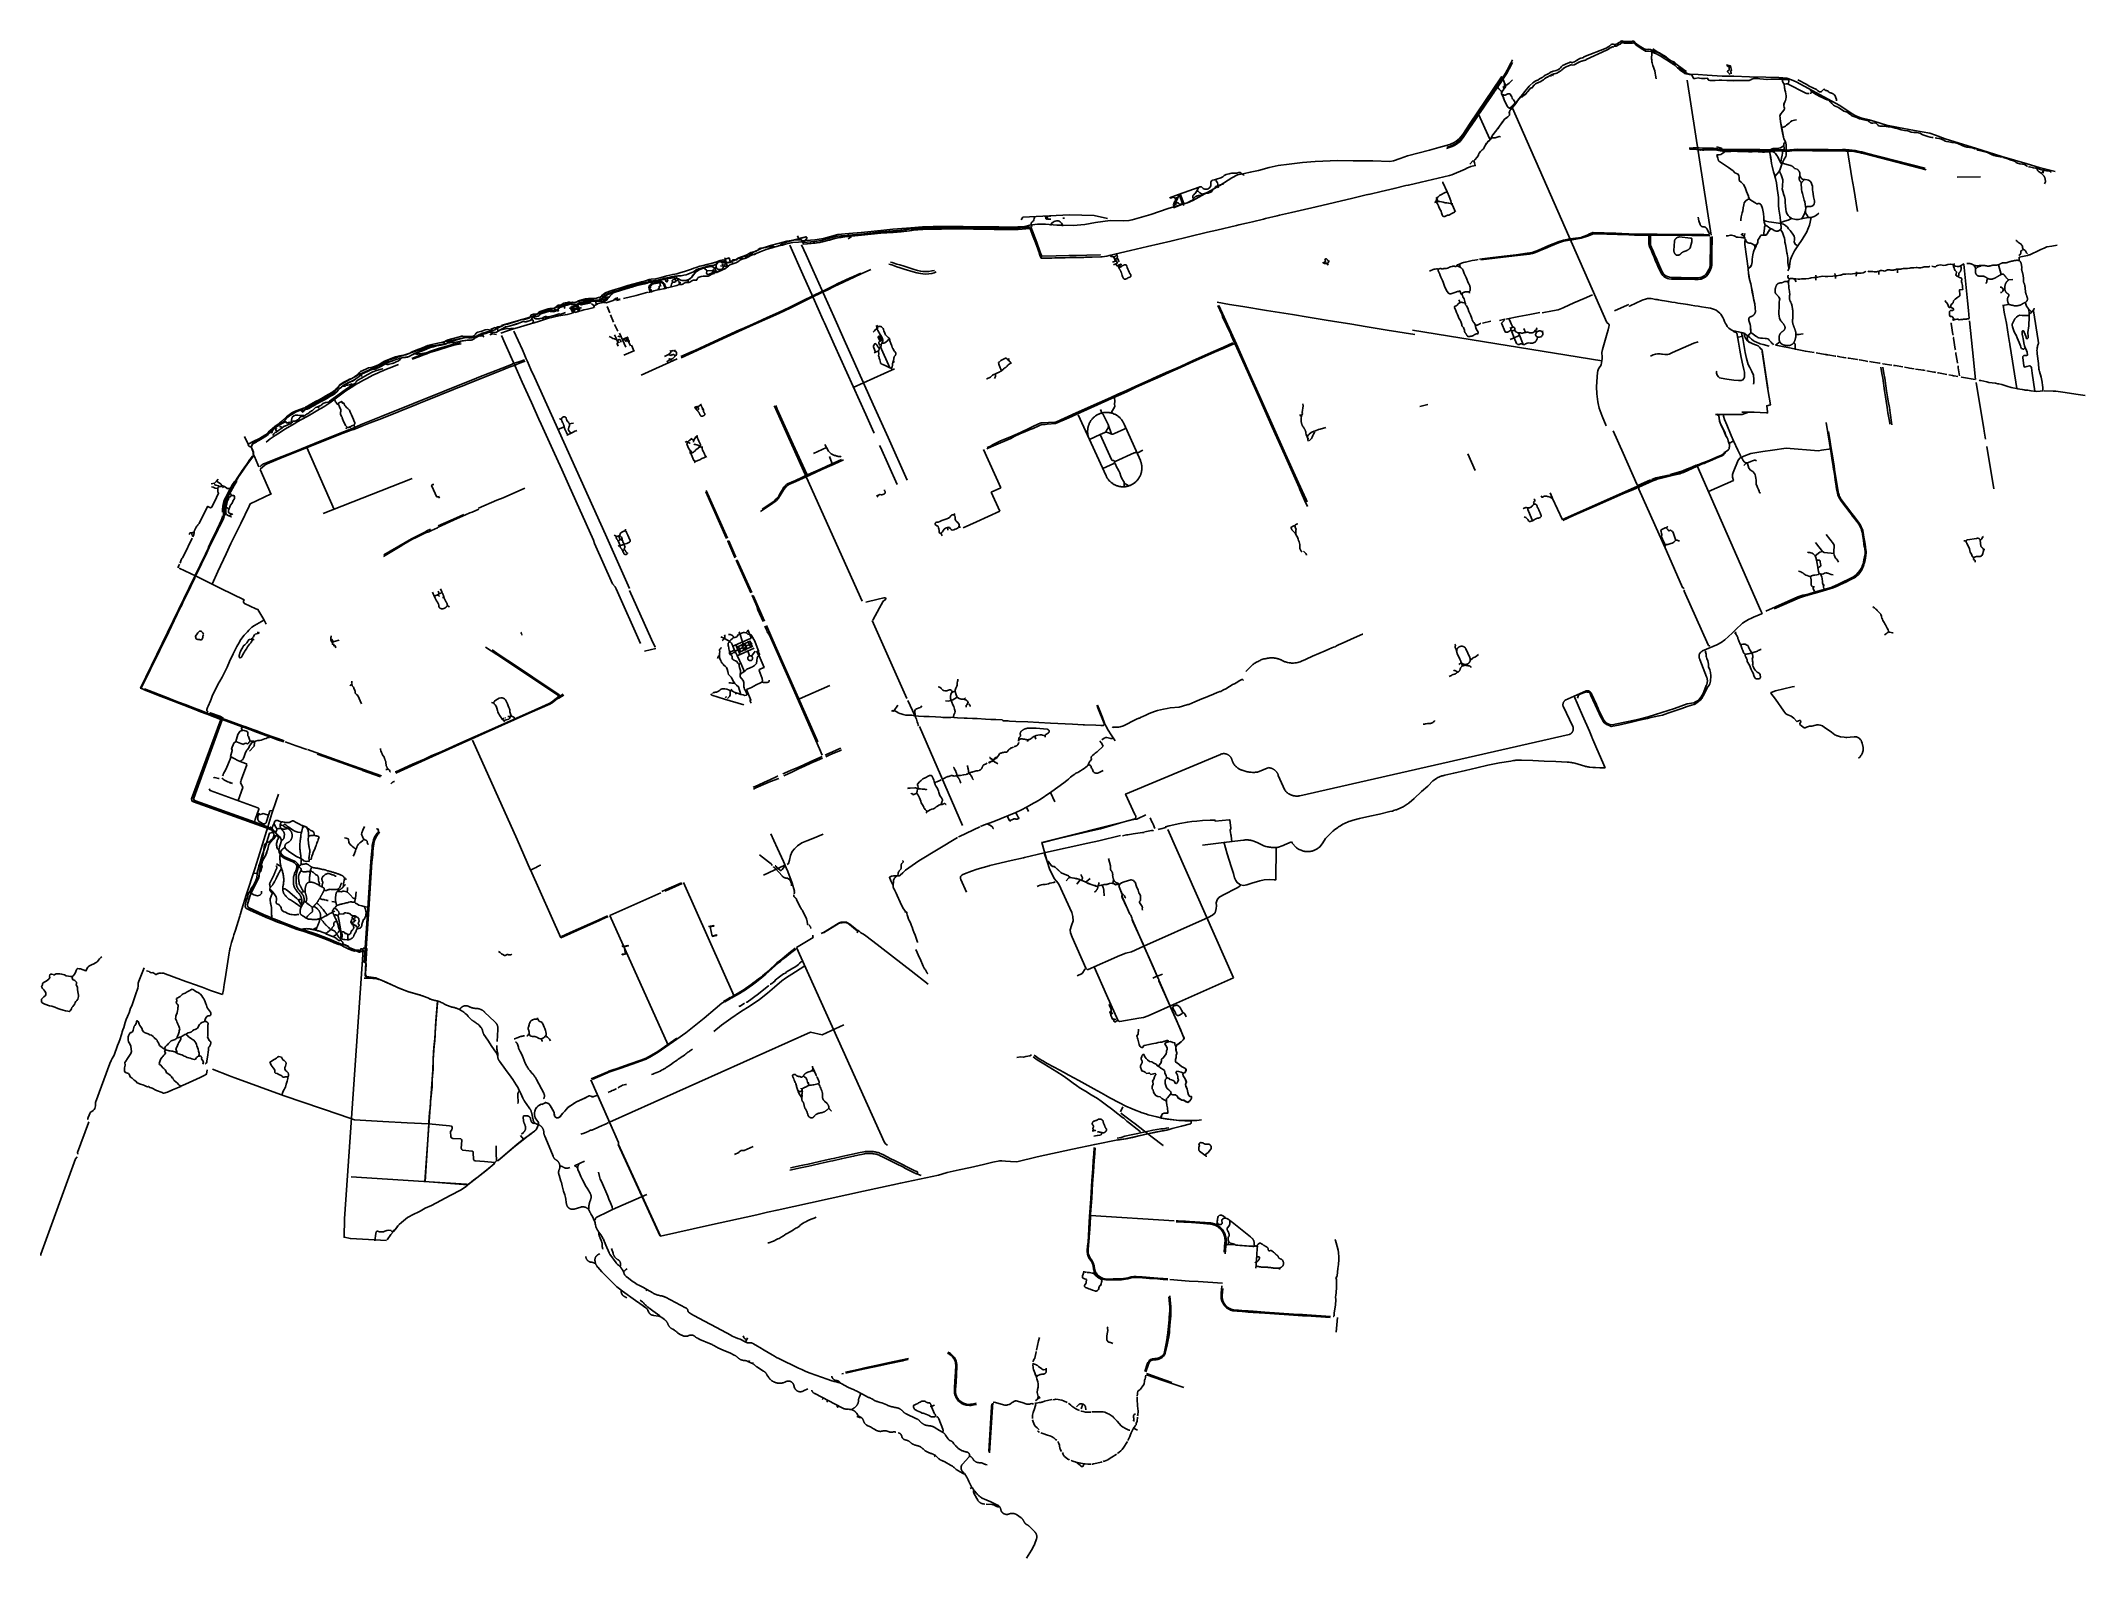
# Model space of a CAD drawing. Header units: inches. Extents: x 327545 to 344127, y 4677187 to 4689491.
import ezdxf

# ---------------------------------------------------------------- set-up
doc = ezdxf.new("R2010")
doc.units = ezdxf.units.IN
doc.header["$MEASUREMENT"] = 0
doc.layers.add('Trails', color=7, linetype='Continuous')

msp = doc.modelspace()

# ---------------------------------------------------------------- linework, layer by layer
at = {"layer": 'Trails'}
for p, q in [((339881.1699, 4689255.9305), (339881.221, 4689255.8113)), ((339881.221, 4689255.8113), (339883.5511, 4689250.3742)), ((340613.0739, 4689402.0197), (340612.5156, 4689394.4343)), ((339789.4929, 4689209.1685), (339798.4096, 4689203.9384)), ((339810.99, 4689220.5707), (339805.9737, 4689206.5447)), ((340898.4853, 4689171.9693), (341094.6045, 4687915.6479)), ((340906.1565, 4689221.0641), (340918.5069, 4689218.8847)), ((341655.6129, 4689180.2391), (341670.9074, 4689177.7295)), ((341670.9074, 4689177.7295), (341681.7009, 4689179.1279)), ((341681.7009, 4689179.1279), (341705.2704, 4689177.1414)), ((339507.142, 4688984.132), (339507.1514, 4688984.1449)), ((339207.0044, 4688897.9411), (339297.0264, 4688693.6537)), ((342198.9217, 4688602.4713), (342235.246, 4688381.0099)), ((339163.8697, 4688519.9491), (339136.5176, 4688491.8149)), ((343786.0487, 4688439.4024), (343786.3611, 4688432.2116)), ((337088.826, 4688315.0907), (337097.3318, 4688299.642)), ((342235.246, 4688381.0099), (342249.3779, 4688294.8509)), ((342249.3779, 4688294.8509), (342280.0738, 4688107.7042)), ((343088.8823, 4688386.1607), (343277.7125, 4688388.6452)), ((336773.3196, 4688246.1822), (336698.7662, 4688218.5896)), ((336745.2835, 4688175.5885), (336753.2625, 4688162.5974)), ((336776.7042, 4688247.3779), (336805.318, 4688168.4079)), ((336815.7862, 4688171.1412), (336786.564, 4688250.861)), ((336789.5381, 4688211.958), (336799.4191, 4688215.7915)), ((336793.2825, 4688201.6241), (336803.1631, 4688205.5777)), ((336814.5336, 4688157.3669), (336810.4049, 4688169.6043)), ((338848.8736, 4688180.0599), (338857.3137, 4688182.2682)), ((338857.3137, 4688182.2682), (338864.5798, 4688184.1694)), ((338864.5798, 4688184.1694), (338877.6007, 4688187.5764)), ((338868.1321, 4688210.826), (338877.6007, 4688187.5764)), ((339016.843, 4688108.1085), (339022.4485, 4688113.8366)), ((341398.7244, 4688207.1522), (341406.9212, 4688205.3117)), ((335684.755, 4688069.8037), (335697.348, 4688058.4092)), ((335707.467, 4688058.5742), (335721.7701, 4688071.7533)), ((335834.0122, 4688053.2581), (335847.506, 4688054.3164)), ((333308.4809, 4687764.2666), (333313.2836, 4687755.6228)), ((333692.651, 4687886.8519), (333680.8603, 4687910.9197)), ((333723.8268, 4687862.0592), (333725.5718, 4687857.8586)), ((334120.1331, 4687903.5683), (334093.8985, 4687886.7681)), ((343856.3335, 4687826.8521), (343899.1358, 4687834.1276)), ((332926.8485, 4687649.7519), (332925.2949, 4687656.0845)), ((332979.9306, 4687668.301), (332981.2128, 4687661.0078)), ((332991.3342, 4687623.615), (332996.0967, 4687617.7942)), ((332997.7333, 4687614.036), (333001.7715, 4687604.7205)), ((333050.6537, 4687624.6642), (333049.8129, 4687636.4144)), ((333081.1804, 4687665.0187), (333057.809, 4687665.9044)), ((333113.5187, 4687663.7931), (333081.1804, 4687665.0187)), ((333095.1877, 4687720.4603), (333091.5151, 4687731.8134)), ((333115.0384, 4687659.0953), (333095.1877, 4687720.4603)), ((333105.9796, 4687687.0989), (333096.7027, 4687684.1475)), ((333324.5554, 4687752.5692), (333322.9381, 4687758.3225)), ((336238.1703, 4687695.6946), (336260.9674, 4687706.0047)), ((336263.5778, 4687684.2769), (336245.306, 4687676.0028)), ((336260.9674, 4687706.0047), (336265.7425, 4687708.1642)), ((336286.7943, 4687659.7683), (336286.6993, 4687660.631)), ((337979.1429, 4687684.8586), (337972.5812, 4687684.6469)), ((337979.1429, 4687684.8586), (337985.7428, 4687673.4223)), ((337981.2596, 4687704.7553), (337986.5513, 4687706.872)), ((337986.5513, 4687706.872), (337990.3613, 4687705.8136)), ((337990.3613, 4687705.8136), (337996.6768, 4687707.2037)), ((339062.4688, 4687653.3332), (339061.8954, 4687653.9864)), ((342272.5647, 4687619.1488), (342273.0303, 4687606.6343)), ((342452.4625, 4687623.0652), (342454.5421, 4687597.8008)), ((343143.355, 4687680.9429), (343165.1102, 4687463.3776)), ((343285.1313, 4687669.9261), (343285.2365, 4687669.9862)), ((343423.1784, 4687673.7657), (343445.4544, 4687596.309)), ((332494.839, 4687455.8694), (332473.1144, 4687449.6097)), ((332476.1604, 4687530.7485), (332475.9844, 4687530.579)), ((332489.3459, 4687469.1534), (332499.5786, 4687473.1991)), ((332702.5035, 4687566.577), (332697.7883, 4687583.9155)), ((332795.7187, 4687532.3895), (332794.3327, 4687553.7099)), ((339073.6524, 4687431.5059), (339073.8322, 4687430.9549)), ((339134.3294, 4687446.0411), (339130.4058, 4687457.7941)), ((340062.8661, 4687402.7973), (340130.7546, 4687432.7814)), ((341943.7095, 4687591.5688), (341945.1479, 4687572.8798)), ((343096.1325, 4687580.9139), (343096.1651, 4687580.971)), ((343165.1102, 4687463.3776), (343173.1969, 4687382.5061)), ((343460.6355, 4687476.3357), (343474.6329, 4687478.9499)), ((343503.5197, 4687553.9126), (343539.0727, 4687556.1337)), ((331531.8493, 4687256.7737), (331538.0206, 4687261.264)), ((331538.0206, 4687261.264), (331538.1632, 4687260.999)), ((331742.8738, 4687299.8861), (331737.685, 4687315.3735)), ((331788.1051, 4687339.4467), (331794.5751, 4687320.8728)), ((331888.8146, 4687342.2724), (331855.7287, 4687331.3834)), ((331855.7287, 4687331.3834), (331874.5733, 4687287.2019)), ((331866.5419, 4687307.9082), (331896.583, 4687318.3804)), ((331874.5733, 4687287.2019), (331904.9696, 4687296.5776)), ((331892.677, 4687346.9277), (331913.0688, 4687294.833)), ((331915.5649, 4687304.738), (331901.6694, 4687342.0673)), ((332030.0087, 4687338.5482), (332034.5791, 4687343.799)), ((332030.0087, 4687338.5482), (332034.2019, 4687327.6723)), ((332104.7468, 4687416.6124), (332107.9218, 4687409.4687)), ((332120.6672, 4687382.0356), (332117.4468, 4687393.5936)), ((332159.0436, 4687285.9671), (332136.9157, 4687338.4279)), ((332189.8563, 4687210.5354), (332163.9109, 4687268.3388)), ((332242.5295, 4687394.0471), (332214.3514, 4687386.9034)), ((337186.8736, 4687354.4245), (337085.0275, 4687371.0496)), ((337293.5126, 4687337.017), (337186.8736, 4687354.4245)), ((337485.6001, 4687305.6611), (337293.5126, 4687337.017)), ((337556.627, 4687294.0668), (337485.6001, 4687305.6611)), ((337696.4876, 4687271.2363), (337556.627, 4687294.0668)), ((337823.544, 4687250.4959), (337696.4876, 4687271.2363)), ((339047.8443, 4687390.4881), (339056.9795, 4687368.3667)), ((339622.671, 4687271.9971), (339532.7406, 4687254.9238)), ((339704.9172, 4687287.6115), (339622.671, 4687271.9971)), ((339721.9726, 4687286.5989), (339807.3008, 4687303.1353)), ((339897.1861, 4687329.622), (339979.9514, 4687366.1767)), ((339979.9514, 4687366.1767), (340062.8661, 4687402.7973)), ((340412.622, 4687348.3255), (340309.6837, 4687301.5221)), ((340425.328, 4687354.1026), (340412.622, 4687348.3255)), ((343173.1969, 4687382.5061), (343181.0261, 4687304.2098)), ((343181.0261, 4687304.2098), (343187.5028, 4687239.4388)), ((343672.418, 4687272.4861), (343672.4181, 4687263.2782)), ((331087.6782, 4687102.0841), (331090.5508, 4687093.8472)), ((331133.4682, 4687099.4531), (331136.6432, 4687101.6756)), ((331207.9265, 4687116.6802), (331185.4369, 4687107.089)), ((331241.7314, 4687110.6474), (331207.9265, 4687116.6802)), ((331356.9691, 4687157.4934), (331358.713, 4687149.839)), ((331541.8505, 4687254.1498), (331538.1632, 4687260.999)), ((331617.2692, 4687243.8481), (331621.0081, 4687229.5913)), ((331653.1468, 4687251.1507), (331656.0655, 4687242.0268)), ((332224.0663, 4687137.7587), (332198.8554, 4687192.3224)), ((332224.4923, 4687097.5502), (332242.8809, 4687091.0679)), ((332237.5547, 4687120.3704), (332288.4527, 4687006.815)), ((337954.5844, 4687229.1052), (337823.544, 4687250.4959)), ((338039.3228, 4687215.2727), (337954.5844, 4687229.1052)), ((338161.0934, 4687195.3952), (338039.3228, 4687215.2727)), ((338302.4372, 4687172.3226), (338161.0934, 4687195.3952)), ((338464.3877, 4687145.8862), (338302.4372, 4687172.3226)), ((338689.2003, 4687109.1884), (338464.3877, 4687145.8862)), ((338671.7401, 4687144.8774), (340205.9202, 4686896.3465)), ((339307.3126, 4687219.2357), (339237.9917, 4687202.5669)), ((339418.9928, 4687233.3827), (339375.2457, 4687224.6405)), ((339532.7406, 4687254.9238), (339428.0863, 4687235.0552)), ((339471.3881, 4687144.4478), (339480.4323, 4687140.1637)), ((339531.6934, 4687122.9109), (339538.5411, 4687105.8809)), ((339538.5411, 4687105.8809), (339568.97, 4687030.2056)), ((339587.3618, 4687126.9326), (339574.0268, 4687158.0477)), ((339667.1603, 4687144.0776), (339658.482, 4687132.8593)), ((339658.482, 4687132.8593), (339673.98, 4687134.1396)), ((339673.98, 4687134.1396), (339678.21, 4687129.2244)), ((339729.9461, 4687136.4047), (339720.7121, 4687133.7059)), ((343189.3273, 4687221.193), (343212.8983, 4686985.469)), ((330949.9645, 4687045.5296), (330945.7331, 4687054.254)), ((332224.8892, 4687044.898), (332215.6104, 4687066.0833)), ((332218.4268, 4687064.086), (332225.9237, 4687061.544)), ((332223.8151, 4687051.7487), (332231.2392, 4687054.7141)), ((332225.9237, 4687061.544), (332231.3186, 4687059.7147)), ((332231.8742, 4687067.811), (332234.1761, 4687063.2072)), ((332232.5092, 4687045.1097), (332234.6524, 4687051.8566)), ((332240.4468, 4687068.3666), (332238.5417, 4687062.8104)), ((332250.6068, 4687063.7629), (332242.1136, 4687059.7147)), ((332255.6868, 4687050.1103), (332247.4617, 4687053.4502)), ((332304.5701, 4687087.8038), (332260.4058, 4687069.3888)), ((332271.2547, 4687070.249), (332291.8398, 4687061.379)), ((332349.5494, 4686975.2344), (332273.3326, 4686942.1634)), ((332291.8398, 4687061.379), (332287.1298, 4687049.413)), ((332299.3668, 4687080.5016), (332291.8398, 4687061.379)), ((332311.9345, 4687052.0589), (332326.1559, 4687018.3244)), ((332335.0856, 4687024.013), (332358.2367, 4686972.0884)), ((332634.7341, 4686948.2086), (332604.307, 4686931.6721)), ((332647.3018, 4686979.6279), (332655.2394, 4686972.6826)), ((332682.6899, 4686977.9743), (332691.6196, 4686984.2581)), ((334347.8242, 4687075.3166), (334343.7314, 4687073.1499)), ((334431.072, 4686840.3638), (334352.6716, 4687015.8847)), ((334367.9015, 4687084.2733), (334354.3244, 4687077.8445)), ((334428.5036, 4687077.767), (334431.3361, 4687079.0278)), ((339463.7482, 4687069.9941), (339495.6674, 4687083.9876)), ((340866.7479, 4687002.3279), (340779.3946, 4686963.6852)), ((340953.9012, 4687040.946), (340866.7479, 4687002.3279)), ((340986.7867, 4687050.1108), (340953.9012, 4687040.946)), ((341346.1911, 4687095.1152), (341308.1029, 4687087.2592)), ((341613.9382, 4687024.2623), (341651.2525, 4687049.9336)), ((343212.8983, 4686985.469), (343236.8416, 4686746.0219)), ((330138.7635, 4686781.6508), (330143.8879, 4686776.0102)), ((330141.9536, 4686771.7547), (330143.8879, 4686776.0102)), ((330143.8879, 4686776.0102), (330151.6251, 4686775.6233)), ((332413.4837, 4686781.0303), (332705.8076, 4686913.1926)), ((334134.3615, 4686679.2446), (334469.4642, 4686830.9992)), ((334445.2806, 4686834.5442), (334447.0412, 4686830.4437)), ((335374.2729, 4686919.0177), (335371.0808, 4686921.828)), ((335413.3347, 4686877.5733), (335417.5946, 4686878.3304)), ((330047.5603, 4686701.7335), (330069.6112, 4686710.6312)), ((330069.6112, 4686710.6312), (330072.8668, 4686700.8956)), ((343965.1685, 4686639.94), (344051.2261, 4686627.4365)), ((344051.2261, 4686627.4365), (344126.721, 4686616.4676)), ((329680.0456, 4686487.8012), (329661.4764, 4686481.2246)), ((329800.392, 4686512.5011), (329793.5985, 4686524.4182)), ((332848.87, 4686519.3514), (332850.4872, 4686520.0498)), ((332850.4872, 4686520.0498), (332863.1076, 4686525.5001)), ((332854.9653, 4686509.9932), (332850.4872, 4686520.0498)), ((332854.9653, 4686509.9932), (332853.0886, 4686509.1622)), ((332856.3271, 4686510.5963), (332854.9653, 4686509.9932)), ((332863.1076, 4686525.5001), (332861.7601, 4686528.9551)), ((332863.1076, 4686525.5001), (332863.9741, 4686523.5373)), ((332897.4942, 4686541.3482), (332897.4932, 4686541.3508)), ((332915.5172, 4686507.8018), (332904.9578, 4686502.5678)), ((332919.9039, 4686447.4869), (332918.559, 4686450.4304)), ((336152.0155, 4686473.7254), (336139.4937, 4686501.6766)), ((338729.9136, 4686526.0936), (338794.6205, 4686541.3741)), ((341343.4756, 4686461.7176), (341324.6625, 4686461.6032)), ((329197.5542, 4686282.3866), (329225.1025, 4686220.4966)), ((332821.1972, 4686262.825), (332816.5639, 4686269.5633)), ((336201.4, 4686379.4843), (336229.8847, 4686302.4983)), ((340298.8563, 4686328.4511), (340379.2425, 4686147.0036)), ((329702.724, 4686193.6255), (329924.3052, 4685690.9554)), ((332812.323, 4686145.8511), (332810.2828, 4686144.9754)), ((332827.4943, 4686151.5675), (332817.0961, 4686146.3288)), ((332838.6068, 4686238.0379), (332840.3266, 4686253.1192)), ((333811.5436, 4686144.9293), (333917.9531, 4686192.6391)), ((333917.9531, 4686192.6391), (333903.7595, 4686218.018)), ((333941.4761, 4686120.0924), (333961.8133, 4686070.4187)), ((335191.9571, 4686177.3463), (335331.1024, 4685867.7279)), ((336435.9824, 4686148.3846), (336483.8004, 4686172.845)), ((339179.9184, 4686007.5972), (339118.5178, 4686143.0204)), ((341273.0543, 4686245.1443), (341240.7592, 4686229.3948)), ((343328.4165, 4686201.1928), (343385.3384, 4685857.7642)), ((328982.9087, 4685936.2739), (328969.8638, 4685921.3773)), ((329313.098, 4686037.5151), (329305.6227, 4686054.5845)), ((329411.3895, 4685813.0732), (329323.3921, 4686014.0092)), ((332838.8494, 4686090.0191), (332836.2591, 4686087.0575)), ((332854.5128, 4686081.1857), (332843.7201, 4686071.5556)), ((329026.073, 4685879.6889), (329017.6822, 4685883.4557)), ((329018.0834, 4685865.9806), (329025.7705, 4685873.4289)), ((329025.7705, 4685873.4289), (329026.073, 4685879.6889)), ((329025.7705, 4685873.4289), (329033.6718, 4685876.076)), ((333113.7298, 4685457.7486), (332941.1418, 4685845.6213)), ((334321.5794, 4685802.9518), (334337.7818, 4685808.2208)), ((335252.6524, 4685832.2892), (335331.1024, 4685867.7279)), ((335252.6524, 4685832.2892), (335323.0074, 4685676.2052)), ((339886.1476, 4685607.9345), (339806.6658, 4685781.2755)), ((329045.5214, 4685685.0289), (329035.9704, 4685688.7502)), ((329043.8227, 4685652.9379), (329047.4953, 4685655.2465)), ((329070.3157, 4685640.8028), (329077.1139, 4685637.7006)), ((335132.9712, 4685590.5036), (335323.0074, 4685676.2052)), ((328786.6956, 4685496.0809), (328787.7157, 4685511.0369)), ((334845.1791, 4685499.2414), (334855.084, 4685477.1435)), ((334901.6776, 4685545.8316), (334901.9401, 4685523.7408)), ((334960.6417, 4685530.2901), (334962.7561, 4685525.2918)), ((335025.0187, 4685542.2669), (335132.9712, 4685590.5036)), ((337686.421, 4685545.1422), (337680.7609, 4685544.3339)), ((337717.8753, 4685564.1467), (337717.8769, 4685564.1693)), ((332240.6519, 4685403.9955), (332241.7785, 4685398.8185)), ((332264.2082, 4685356.2629), (332264.3846, 4685355.4098)), ((341970.5317, 4685170.357), (341980.4773, 4685168.3951)), ((330734.7466, 4684987.5605), (330734.786, 4684987.5783)), ((330734.786, 4684987.5783), (330755.7344, 4684997.0365)), ((330755.7344, 4684997.0365), (330766.5576, 4685001.9233)), ((330776.1099, 4685006.2362), (330766.4039, 4685029.5967)), ((330776.1099, 4685006.2362), (330799.5689, 4685016.828)), ((330814.1655, 4684981.3199), (330814.0894, 4684981.677)), ((332499.0771, 4684635.4627), (332319.8193, 4685033.6607)), ((333414.4214, 4684784.0494), (333321.4445, 4684993.2255)), ((334336.1319, 4684962.7949), (334236.4632, 4684939.8042)), ((334287.6437, 4684791.5913), (334570.141, 4684158.4575)), ((334292.092, 4684794.3607), (334347.0076, 4684893.2363)), ((329252.4413, 4684640.4845), (329259.2306, 4684633.055)), ((329261.4486, 4684650.1578), (329266.6389, 4684644.0617)), ((329303.2143, 4684699.3118), (329304.829, 4684686.5221)), ((329316.7352, 4684692.0784), (329304.829, 4684686.5221)), ((329908.5354, 4684616.0741), (329910.664, 4684608.9201)), ((329924.4165, 4684621.4959), (329963.1502, 4684630.8701)), ((332526.6639, 4684574.7368), (332499.0771, 4684635.4627)), ((333087.918, 4684645.7044), (333088.6562, 4684645.3638)), ((333236.4671, 4684615.3303), (333248.1851, 4684586.0167)), ((333255.0833, 4684603.3973), (333252.8651, 4684608.9485)), ((333255.0833, 4684603.3973), (333283.1384, 4684615.8425)), ((333278.1332, 4684713.723), (333308.4468, 4684645.87)), ((333283.1384, 4684615.8425), (333280.6483, 4684622.1792)), ((333283.1384, 4684615.8425), (333296.8145, 4684621.9092)), ((333291.4333, 4684594.7339), (333283.1384, 4684615.8425)), ((333295.0251, 4684626.3852), (333306.1555, 4684601.4433)), ((341290.4733, 4684698.4758), (341296.8744, 4684677.6644)), ((332534.1143, 4684564.8693), (332440.6962, 4684542.6121)), ((333175.5414, 4684543.0646), (333198.7791, 4684553.3695)), ((333181.4917, 4684592.0192), (333198.7791, 4684553.3695)), ((333189.1606, 4684574.1541), (333203.6622, 4684580.587)), ((333198.7791, 4684553.3695), (333210.7441, 4684558.6755)), ((333203.6622, 4684580.587), (333202.1252, 4684584.6772)), ((333203.6622, 4684580.587), (333230.7332, 4684592.5956)), ((333211.7317, 4684559.1135), (333203.6622, 4684580.587)), ((333208.0284, 4684531.9711), (333219.92, 4684537.3237)), ((333210.7441, 4684558.6755), (333211.7317, 4684559.1135)), ((333211.7317, 4684559.1135), (333239.3423, 4684571.3576)), ((333219.92, 4684537.3237), (333211.7317, 4684559.1135)), ((333219.3275, 4684448.6146), (333219.5305, 4684448.8721)), ((333219.92, 4684537.3237), (333248.0126, 4684549.9687)), ((333221.9766, 4684531.8508), (333219.92, 4684537.3237)), ((333229.0041, 4684596.8611), (333230.7332, 4684592.5956)), ((333230.7332, 4684592.5956), (333255.0833, 4684603.3973)), ((333230.7332, 4684592.5956), (333235.6362, 4684580.5004)), ((333259.9601, 4684591.1927), (333235.6362, 4684580.5004)), ((333235.6362, 4684580.5004), (333239.3423, 4684571.3576)), ((333239.3423, 4684571.3576), (333242.5475, 4684563.4507)), ((333242.5475, 4684563.4507), (333254.5415, 4684568.6987)), ((333242.5475, 4684563.4507), (333248.0126, 4684549.9687)), ((333248.0126, 4684549.9687), (333259.6663, 4684555.2143)), ((333248.0126, 4684549.9687), (333249.5964, 4684546.0616)), ((333254.5415, 4684568.6987), (333266.8044, 4684574.0643)), ((333254.5415, 4684568.6987), (333259.6663, 4684555.2143)), ((333259.9601, 4684591.1927), (333255.0833, 4684603.3973)), ((333259.6663, 4684555.2143), (333272.1002, 4684560.8111)), ((333259.6663, 4684555.2143), (333262.8344, 4684546.8783)), ((333263.6116, 4684582.0546), (333259.9601, 4684591.1927)), ((333263.6116, 4684582.0546), (333291.4333, 4684594.7339)), ((333266.8044, 4684574.0643), (333263.6116, 4684582.0546)), ((333272.1002, 4684560.8111), (333266.8044, 4684574.0643)), ((333272.1002, 4684560.8111), (333299.8545, 4684573.3038)), ((333273.6209, 4684557.0055), (333272.1002, 4684560.8111)), ((333292.2714, 4684503.6556), (333279.4531, 4684543.5981)), ((333291.4333, 4684594.7339), (333306.1555, 4684601.4433)), ((333299.8545, 4684573.3038), (333291.4333, 4684594.7339)), ((333299.8545, 4684573.3038), (333315.5584, 4684580.3724)), ((333301.8944, 4684568.1128), (333299.8545, 4684573.3038)), ((333306.1555, 4684601.4433), (333306.6058, 4684601.6485)), ((333306.1555, 4684601.4433), (333315.5584, 4684580.3724)), ((333306.6058, 4684601.6485), (333315.096, 4684605.5178)), ((333337.588, 4684543.1286), (333308.5831, 4684501.7885)), ((333315.5584, 4684580.3724), (333317.8385, 4684575.263)), ((341332.74, 4684592.5022), (341332.6651, 4684592.4694)), ((339038.4676, 4684371.9507), (339029.4565, 4684377.4913)), ((339100.9411, 4684434.0248), (339100.5314, 4684427.3781)), ((333138.6984, 4684223.0475), (333152.1174, 4684230.3676)), ((333181.7701, 4684204.5326), (333182.8753, 4684193.9873)), ((333698.2148, 4684154.4275), (333945.2532, 4684262.8667)), ((334577.0752, 4684142.483), (334632.5974, 4684019.1139)), ((328858.2485, 4683552.795), (329016.3637, 4683985.7735)), ((331308.2112, 4684000.6032), (331313.0795, 4684001.7674)), ((334450.2772, 4684060.8881), (334464.8862, 4684059.2194)), ((334632.5974, 4684019.1139), (334632.698, 4684018.8904)), ((334632.5974, 4684019.1139), (334632.9537, 4684019.0474)), ((334632.9537, 4684019.0474), (334632.698, 4684018.8904)), ((334632.698, 4684018.8904), (334636.6033, 4684010.9918)), ((335452.9128, 4683972.5998), (335551.1692, 4683967.7572)), ((335551.1692, 4683967.7572), (335640.3455, 4683963.3622)), ((335640.3455, 4683963.3622), (335734.5238, 4683958.7207)), ((335734.5238, 4683958.7207), (335911.7882, 4683949.9843)), ((335911.7882, 4683949.9843), (335999.1235, 4683945.68)), ((329167.6621, 4683794.0284), (329125.1011, 4683809.0273)), ((329189.6653, 4683786.2742), (329167.6621, 4683794.0284)), ((329281.5556, 4683809.6626), (329279.2365, 4683808.8241)), ((331408.1939, 4683013.7236), (331045.6658, 4683821.0175)), ((334672.1604, 4683930.6376), (335021.4628, 4683127.5643)), ((335556.1618, 4683824.9272), (335556.049, 4683824.7382)), ((335606.1129, 4683852.4309), (335606.1683, 4683852.2942)), ((335606.1683, 4683852.2942), (335615.5755, 4683829.0921)), ((340167.2024, 4683749.7489), (340233.7674, 4683595.7594)), ((329080.0148, 4683476.3389), (329076.6862, 4683467.7907)), ((329080.0148, 4683476.3389), (329097.8265, 4683469.5237)), ((335735.2047, 4683396.3078), (335769.374, 4683321.0733)), ((329301.9292, 4683229.0528), (329314.5473, 4683223.4075)), ((329314.5473, 4683223.4075), (329323.178, 4683218.0548)), ((329323.178, 4683218.0548), (329325.6064, 4683213.9268)), ((335477.7927, 4683188.4181), (335483.5878, 4683183.7558)), ((335540.8388, 4683278.2229), (335556.2436, 4683242.3904)), ((336411.0486, 4683180.2591), (336351.3761, 4683163.0124)), ((329657.7196, 4683070.6816), (329657.9399, 4683070.6529)), ((331516.9955, 4682766.1762), (331408.1939, 4683013.7236)), ((335813.5552, 4683024.2031), (335664.8962, 4682988.7932)), ((337217.364, 4681892.3033), (336686.7589, 4683095.0845)), ((336966.2419, 4682969.9024), (337139.7192, 4682990.1663)), ((331589.3461, 4682803.4107), (331599.1444, 4682807.2906)), ((331591.9213, 4682797.9243), (331589.3461, 4682803.4107)), ((333407.2239, 4682726.3361), (333580.57, 4682805.4772)), ((335241.8027, 4682803.5286), (335415.728, 4682843.395)), ((335522.9808, 4682867.9841), (335684.1951, 4682906.0178)), ((329268.6313, 4682742.8747), (329296.1386, 4682739.7027)), ((329728.3361, 4682751.52), (329728.4246, 4682751.9896)), ((329728.3552, 4682749.0152), (329728.3361, 4682751.52)), ((329728.3552, 4682749.0152), (329728.4246, 4682751.9896)), ((331515.4746, 4682769.5358), (331762.8554, 4682218.5248)), ((331517.5824, 4682764.8409), (331516.9955, 4682766.1762)), ((333169.233, 4681744.6411), (332756.6552, 4682664.9359)), ((334490.1394, 4682719.8731), (334495.7095, 4682721.4281)), ((335947.4754, 4682651.4541), (335975.4938, 4682687.2684)), ((335975.4938, 4682687.2684), (335987.2694, 4682682.5759)), ((336118.9852, 4682633.8297), (336122.0462, 4682638.5066)), ((336122.0462, 4682638.5066), (336127.9176, 4682667.2154)), ((336122.0462, 4682638.5066), (336152.4717, 4682644.4302)), ((336290.4518, 4682652.1018), (336291.3198, 4682650.3635)), ((329936.7996, 4682507.3255), (329904.1446, 4682511.0505)), ((329949.2208, 4682593.7931), (329949.0575, 4682593.8071)), ((332159.1839, 4682397.4246), (332573.6031, 4682581.015)), ((329809.4342, 4682373.3487), (329808.962, 4682371.9405)), ((329954.6897, 4682394.9519), (329954.7024, 4682394.8998)), ((329955.0742, 4682394.6981), (329954.7024, 4682394.8998)), ((330112.4279, 4682303.9795), (330112.4222, 4682303.8953)), ((332631.5882, 4681346.4193), (332159.1839, 4682397.4246)), ((333893.9449, 4682258.3829), (334019.6551, 4682335.4693)), ((330034.6141, 4682245.01), (330033.7917, 4682237.7969)), ((330187.665, 4682131.326), (330179.3303, 4682010.0292)), ((333673.412, 4682139.8625), (333810.3428, 4682220.8894)), ((334603.2865, 4681949.7143), (334292.8908, 4682190.3524)), ((329066.5932, 4682059.5493), (329038.9545, 4681884.5792)), ((329071.9139, 4682096.4325), (329066.5932, 4682059.5493)), ((329024.71, 4681794.403), (329017.9173, 4681757.1967)), ((329031.697, 4681838.6352), (329024.71, 4681794.403)), ((329038.9545, 4681884.5792), (329031.697, 4681838.6352)), ((334741.3178, 4681842.1583), (334603.2865, 4681949.7143)), ((336756.6771, 4681686.5067), (337217.364, 4681892.3033)), ((336758.0654, 4681676.5982), (336760.0255, 4681672.191)), ((336758.0654, 4681676.5982), (336760.0255, 4681672.191)), ((331517.9486, 4681540.8766), (331513.9458, 4681544.3441)), ((331517.9486, 4681540.8766), (331513.9458, 4681544.3441)), ((336224.7553, 4681621.9134), (336236.2618, 4681598.3342)), ((331203.524, 4681337.2298), (331171.0042, 4681386.2556)), ((336753.4896, 4681338.6987), (336753.4755, 4681338.7091)), ((333820.7269, 4681132.1248), (333820.5005, 4681132.2994)), ((332004.854, 4681065.7072), (332228.9343, 4680556.5689)), ((333768.0079, 4681036.9349), (333776.1349, 4681040.3836)), ((331506.1661, 4680837.5948), (331468.0268, 4680892.4221)), ((333718.1446, 4680935.3606), (333726.5386, 4680935.5194)), ((333846.1984, 4680791.3528), (333843.1618, 4680798.032)), ((336301.5093, 4680806.1896), (336321.8691, 4680846.4725)), ((330089.1686, 4680741.4715), (329971.3719, 4680781.8003)), ((330317.6559, 4680728.7433), (330089.1686, 4680741.4715)), ((330515.5479, 4680717.7194), (330317.6559, 4680728.7433)), ((330691.2748, 4680707.9303), (330515.5479, 4680717.7194)), ((330691.2748, 4680707.9303), (330662.7203, 4680239.848)), ((331434.0896, 4680614.4333), (331458.9971, 4680583.7099)), ((332227.3853, 4680541.4446), (332565.6945, 4679804.2202)), ((334650.0985, 4680302.5013), (334685.9643, 4680289.5455)), ((330651.3082, 4680241.6859), (330061.2387, 4680278.6368)), ((332182.5876, 4680014.7439), (332460.6139, 4680136.8823)), ((332054.7037, 4679952.3533), (332143.4881, 4679995.6685)), ((332143.4881, 4679995.6685), (332182.5876, 4680014.7439)), ((336059.9245, 4679965.8324), (336738.1563, 4679920.978)), ((332153.132, 4679663.982), (332127.808, 4679725.4447)), ((337149.6873, 4679748.1525), (337143.9147, 4679668.9852)), ((337158.1805, 4679747.9144), (337151.3942, 4679654.8455)), ((336003.9396, 4679507.6477), (336004.4216, 4679514.5588)), ((332454.0775, 4679354.5243), (332460.2585, 4679364.8964)), ((332402.4547, 4679251.8568), (332368.8403, 4679275.8815)), ((338061.1355, 4679138.0785), (338051.0894, 4679020.4997)), ((333277.6665, 4678973.5119), (333260.228, 4678939.1188)), ((333376.4262, 4678894.8441), (333356.8966, 4678906.6605)), ((333292.6687, 4678788.6255), (333287.6916, 4678778.4108)), ((333323.5563, 4678774.3543), (333318.1208, 4678763.6001)), ((333922.0921, 4678638.5078), (333829.5398, 4678671.6299)), ((334041.7541, 4678681.3594), (334054.4012, 4678683.7407)), ((335613.5894, 4678671.924), (335623.1601, 4678668.7149)), ((335623.1601, 4678668.7149), (335631.2608, 4678665.9987)), ((335699.7071, 4678716.1595), (335699.383, 4678726.521)), ((335629.3537, 4678518.0671), (335633.5215, 4678497.2375)), ((334772.936, 4678420.4875), (334792.4167, 4678428.4069)), ((335995.703, 4678436.4269), (335981.6849, 4678398.0747)), ((335997.4225, 4678441.1313), (335995.703, 4678436.4269)), ((336407.662, 4678240.6665), (336402.047, 4678243.5485)), ((336440.8042, 4678223.6556), (336407.662, 4678240.6665)), ((335020.5319, 4677949.7669), (335071.2373, 4678004.8584)), ((335082.1782, 4677750.963), (335098.6583, 4677759.2661)), ((335218.3971, 4677656.0311), (335199.0898, 4677664.3185)), ((335540.0037, 4677187.0593), (335579.9662, 4677252.7533))]:
    msp.add_line(p, q, dxfattribs=at)
for points in [[(330159.5328, 4682119.4049), (330145.0663, 4682129.0286), (330138.8807, 4682127.8509), (330137.1135, 4682123.7291), (330136.5244, 4682115.1911), (330137.7026, 4682105.7699), (330134.4625, 4682100.176), (330126.2152, 4682101.0592), (330114.1387, 4682105.4755), (330101.7676, 4682112.247), (330094.4039, 4682111.0693), (330088.5129, 4682108.1252), (330070.84, 4682114.6023), (330042.5633, 4682126.3789), (330016.054, 4682138.1554), (330001.6211, 4682143.7493), (329991.901, 4682152.2873), (329975.4062, 4682159.6477), (329960.3843, 4682162.8862), (329922.9766, 4682176.1349), (329887.8271, 4682191.5835), (329840.9202, 4682212.0207), (329795.2161, 4682228.8514), (329733.8763, 4682250.4908), (329679.753, 4682267.3215), (329624.427, 4682284.1522), (329566.6954, 4682306.9939), (329512.5721, 4682327.4311), (329463.2597, 4682345.464), (329424.7721, 4682361.0925), (329371.8515, 4682382.7319), (329336.972, 4682397.1582), (329293.6734, 4682417.5955), (329239.55, 4682442.8415), (329213.0897, 4682454.8634), (329203.4678, 4682460.8744), (329202.2651, 4682472.8963), (329204.6706, 4682489.727), (329210.6843, 4682518.5796), (329220.3062, 4682545.0278), (329226.3199, 4682572.6782), (329226.3199, 4682579.8914), (329238.3473, 4682590.7111), (329251.5774, 4682617.1593), (329270.8213, 4682647.2141), (329287.6597, 4682682.0777), (329296.0788, 4682703.7171), (329298.4843, 4682736.1763), (329302.0925, 4682757.8157), (329309.309, 4682781.8596), (329312.9172, 4682801.0946), (329324.9446, 4682832.3516), (329335.7693, 4682858.7998), (329346.5939, 4682891.259), (329352.6076, 4682930.9313), (329356.2159, 4682958.5817), (329361.0268, 4682977.8168), (329371.8515, 4682987.4343), (329397.109, 4682994.6475), (329407.9337, 4683003.0628), (329416.3529, 4683013.8826), (329429.583, 4683029.511), (329436.7783, 4683053.3136), (329416.7094, 4683089.8273), (329371.1868, 4683109.7077), (328782.5645, 4683319.8393), (328768.6101, 4683327.8105), (328766.6164, 4683345.2489), (329004.6415, 4683986.9321), (328352.6738, 4684240.7666), (329011.9171, 4685601.1874), (329026.0714, 4685639.5867), (329025.5601, 4685684.6434), (329026.5444, 4685701.3137), (329028.4947, 4685728.0312), (329033.0724, 4685748.5995), (329043.9391, 4685775.1921), (329055.9608, 4685799.429), (329110.8908, 4685898.2607), (329138.0344, 4685945.0178), (329208.5303, 4686050.3972), (329236.2005, 4686090.3867), (329270.2744, 4686129.8553), (329266.5097, 4686141.6649), (329266.3586, 4686154.9379), (329255.246, 4686186.5821), (329251.8594, 4686197.1655), (329251.9652, 4686203.9388), (329258.7386, 4686216.8505), (329264.0302, 4686225.9522), (329278.2119, 4686233.7839), (329318.1112, 4686256.0089), (329341.9237, 4686270.0848), (329365.2071, 4686285.3248), (329386.3738, 4686301.1998), (329399.9205, 4686314.6407), (329412.5147, 4686326.2824), (329424.0505, 4686336.5482), (329445.0056, 4686354.4553), (329457.1176, 4686363.7559), (329465.8895, 4686369.4826), (329486.9822, 4686383.3707), (329494.6127, 4686388.2364), (329503.2964, 4686396.0945), (329527.7043, 4686421.0315), (329546.8866, 4686440.6769), (329563.7538, 4686455.4274), (329580.9518, 4686464.2248), (329590.6752, 4686469.8472), (329607.7409, 4686480.8275), (329614.0909, 4686484.5978), (329657.0196, 4686499.1499), (329674.6144, 4686496.3056), (329691.1509, 4686503.251), (329692.8953, 4686522.4229), (329706.5706, 4686528.7692), (329733.2522, 4686544.2531), (329753.7651, 4686555.9694), (329771.8361, 4686565.733), (329801.1403, 4686581.3548), (329833.3749, 4686598.9293), (329855.8415, 4686612.1102), (329880.7501, 4686626.7556), (329903.7051, 4686639.4483), (329918.3572, 4686649.7001), (329933.9861, 4686662.3928), (329944.731, 4686675.5737), (329960.8483, 4686692.1719), (329970.1279, 4686701.4473), (329979.896, 4686709.7464), (329988.6873, 4686716.0927), (330001.4532, 4686722.5992), (330030.3777, 4686736.3978), (330048.1269, 4686746.911), (330058.6449, 4686750.1964), (330073.1071, 4686756.11), (330088.2268, 4686767.9374), (330114.5218, 4686785.6784), (330126.3545, 4686799.477), (330138.1873, 4686808.676), (330180.2593, 4686829.0454), (330203.2674, 4686840.8727), (330221.6739, 4686843.501), (330243.3673, 4686846.7864), (330282.8098, 4686863.8704), (330293.9852, 4686870.4411), (330313.0491, 4686882.2685), (330332.7703, 4686894.7529), (330371.5555, 4686909.8656), (330420.8586, 4686927.6066), (330453.07, 4686936.1486), (330470.8191, 4686940.7482), (330505.66, 4686945.3477), (330519.4649, 4686949.2901), (330533.2697, 4686956.518), (330557.5927, 4686969.6595), (330588.4893, 4686984.1151), (330640.4219, 4687001.1991), (330683.8087, 4687019.5972), (330715.4938, 4687028.7582), (330741.1793, 4687035.5829), (330777.9194, 4687042.7326), (330804.2551, 4687048.5823), (330820.8369, 4687052.8071), (330833.8423, 4687060.2817), (330849.1235, 4687067.4314), (330878.3855, 4687075.556), (330940.1608, 4687091.4803), (330955.4421, 4687096.3551), (330968.4474, 4687096.3551), (330989.9062, 4687093.7552), (331011.6926, 4687094.9763), (331031.7351, 4687094.9763), (331051.0067, 4687097.2878), (331056.4028, 4687099.5994), (331062.5697, 4687104.2225), (331070.2784, 4687113.4686), (331075.6744, 4687120.4033), (331078.7579, 4687124.2558), (331088.0083, 4687128.1084), (331122.6973, 4687137.3546), (331147.365, 4687146.6008), (331163.5532, 4687150.4533), (331182.054, 4687148.1418), (331196.7004, 4687145.8302), (331212.1178, 4687141.9777), (331226.7642, 4687146.6008), (331241.4107, 4687155.0764), (331263.7658, 4687168.9457), (331279.1831, 4687175.1098), (331293.8296, 4687184.356), (331301.5382, 4687188.2085), (331330.0603, 4687195.1432), (331390.1878, 4687212.865), (331417.1682, 4687221.3407), (331434.8981, 4687229.8163), (331444.9193, 4687232.8984), (331455.7115, 4687230.5868), (331468.8162, 4687230.5868), (331487.317, 4687237.5215), (331509.6721, 4687245.2266), (331510.443, 4687249.0792), (331517.3808, 4687259.8664), (331522.7769, 4687268.3421), (331540.5068, 4687275.2767), (331559.7784, 4687275.2767), (331569.0288, 4687276.0472), (331572.8832, 4687280.6703), (331580.5918, 4687289.146), (331587.5296, 4687294.5395), (331612.1973, 4687301.4742), (331658.4493, 4687317.655), (331674.6375, 4687321.5076), (331683.8879, 4687321.5076), (331700.0761, 4687320.737), (331714.7225, 4687326.1306), (331725.276, 4687333.1996), (331741.1567, 4687348.3364), (331765.7293, 4687351.2008), (331787.0348, 4687363.3489), (331798.8409, 4687367.5491), (331816.8207, 4687370.7078), (331825.5584, 4687372.9784), (331835.9996, 4687371.1721), (331849.7846, 4687369.2362), (331862.0549, 4687370.2731), (331872.9306, 4687369.7971), (331885.4268, 4687372.729), (331905.2422, 4687381.8292), (331932.0198, 4687390.3942), (331961.4752, 4687398.4238), (331988.2529, 4687403.2416), (332024.8052, 4687402.7243), (332050.3754, 4687403.7717), (332069.0291, 4687409.2186), (332083.0718, 4687414.0371), (332088.3116, 4687418.8555), (332101.3063, 4687430.7968), (332115.7682, 4687442.9476), (332122.4751, 4687448.185), (332130.8588, 4687451.7464), (332166.699, 4687462.8498), (332211.7613, 4687477.305), (332248.2303, 4687489.2463), (332305.6309, 4687506.6854), (332357.044, 4687520.0681), (332415.4192, 4687536.1274), (332429.3701, 4687540.4707), (332448.088, 4687546.2982), (332479.6856, 4687555.3985), (332495.7521, 4687557.5397), (332530.5631, 4687561.8222), (332564.8384, 4687570.3871), (332621.0715, 4687585.9111), (332670.3424, 4687597.1525), (332702.4755, 4687602.5056), (332736.2153, 4687611.6059), (332764.0641, 4687621.7767), (332822.9749, 4687639.4419), (332841.1837, 4687646.9362), (332859.928, 4687653.8952), (332890.4546, 4687663.5308), (332906.5212, 4687667.8132), (332956.6436, 4687679.693), (332989.3123, 4687688.2579), (333019.3852, 4687697.5818), (333054.4565, 4687709.1131), (333070.6077, 4687714.1869), (333077.5297, 4687715.5707), (333084.4516, 4687713.7257), (333089.9892, 4687708.1906), (333098.2955, 4687701.2718), (333110.755, 4687694.8143), (333117.677, 4687693.8918), (333127.8292, 4687695.2755), (333143.9805, 4687700.8106), (333169.361, 4687709.1131), (333185.5122, 4687717.4157), (333195.6644, 4687726.6408), (333206.2781, 4687733.0983), (333219.6605, 4687738.1721), (333242.7337, 4687744.6296), (333270.8831, 4687757.0835), (333289.3416, 4687766.7698), (333304.5699, 4687775.9949), (333317.0294, 4687777.8399), (333335.488, 4687783.8362), (333365.9446, 4687797.2125), (333393.171, 4687809.2051), (333423.6276, 4687819.3527), (333463.775, 4687831.3453), (333524.0946, 4687848.0418), (333567.0108, 4687859.1119), (333594.6986, 4687866.9532), (333630.6927, 4687873.4108), (333676.3777, 4687877.1008), (333705.4499, 4687878.9458), (333710.9875, 4687879.4071), (333716.3825, 4687869.7355), (333823.5016, 4687877.2899), (333894.1992, 4687888.5766), (334010.2516, 4687920.9464), (334098.8864, 4687928.9798), (334199.7202, 4687936.318), (334358.111, 4687952.3519), (334454.3485, 4687964.3774), (334600.7095, 4687974.3986), (334696.9469, 4687984.4197), (334783.1597, 4687986.424), (334941.5504, 4687986.424), (335025.7581, 4687986.424), (335314.4704, 4687982.4155), (335410.7079, 4687980.4113), (335524.9898, 4687986.424), (335567.0937, 4687996.4452), (335629.5424, 4688003.7282), (335694.0728, 4688005.8091), (335785.6642, 4687997.4856), (335828.3375, 4687996.4452), (335917.8473, 4687993.3238), (336011.5205, 4688001.6473), (336056.2753, 4688011.0113), (336099.9894, 4688018.2943), (336218.642, 4688033.9009), (336323.764, 4688032.8605), (336370.6005, 4688033.9009), (336395.58, 4688040.1435), (336547.5386, 4688083.8419), (336689.089, 4688131.7021), (336806.5978, 4688167.5202), (336845.1078, 4688178.965), (336887.7811, 4688196.6525), (337107.3924, 4688319.4242), (337204.1879, 4688379.7696), (337251.0245, 4688404.7401), (337308.2691, 4688416.1849), (337354.0648, 4688425.5488), (337420.6768, 4688440.115), (337508.105, 4688463.0046), (337582.0027, 4688480.692), (337670.4717, 4688490.056), (337779.757, 4688503.5817), (337881.591, 4688514.2163), (338064.4519, 4688520.517), (338190.7121, 4688519.4185), (338349.9563, 4688518.378), (338487.3435, 4688514.2163), (338516.4862, 4688519.4185), (338571.6492, 4688537.1059), (338630.9756, 4688557.9147), (338808.9544, 4688605.7748), (338883.8929, 4688625.5432), (338973.2774, 4688651.9986), (339012.8283, 4688668.6456), (339050.2975, 4688697.7778), (339078.3995, 4688733.1527), (339137.7257, 4688824.7113), (339200.1745, 4688915.2294), (339320.9087, 4689092.1038), (339392.9428, 4689200.8364), (339412.4259, 4689160.9364), (339414.2948, 4689155.1044), (339417.4204, 4689142.0657), (339417.9461, 4689131.2389), (339413.1961, 4689122.231), (339405.3778, 4689116.1339), (339407.7537, 4689112.4774), (339412.2742, 4689105.5203), (339411.259, 4689100.447), (339405.1683, 4689091.8224), (339396.9621, 4689080.9323), (339392.4793, 4689065.4414), (339395.4674, 4689056.3607), (339400.5077, 4689046.9548), (339407.7061, 4689030.943), (339414.3044, 4689014.2012), (339420.9027, 4688999.9563), (339428.1524, 4688983.1219), (339436.0529, 4688967.1437), (339441.5611, 4688958.6927), (339452.6431, 4688948.4745), (339459.8772, 4688944.5918), (339471.4068, 4688938.8941), (339593.7677, 4689094.3111), (339606.3613, 4689110.2881), (339617.9863, 4689124.3285), (339622.4464, 4689128.9419), (339647.9114, 4689150.8803), (339654.4213, 4689156.027), (339664.5931, 4689163.2892), (339675.7336, 4689168.6149), (339686.3898, 4689173.4564), (339701.8897, 4689183.1394), (339717.874, 4689192.3383), (339728.0458, 4689197.6639), (339735.7958, 4689204.4421), (339743.5457, 4689210.736), (339747.4207, 4689213.6409), (339759.0456, 4689218.9666), (339777.4517, 4689227.1972), (339784.233, 4689231.0704), (339788.1079, 4689233.9753), (339795.8579, 4689239.3009), (339801.6703, 4689241.2375), (339812.8109, 4689244.6266), (339825.8889, 4689247.0473), (339836.0607, 4689251.4047), (339850.5919, 4689257.6987), (339863.1855, 4689264.9609), (339870.9355, 4689272.2232), (339876.748, 4689279.4854), (339882.5604, 4689284.8111), (339888.3729, 4689290.6209), (339899.9978, 4689297.399), (339917.4352, 4689305.1455), (339938.2632, 4689314.3443), (339950.8569, 4689318.7017), (339955.2162, 4689318.7017), (339966.8411, 4689314.3443), (339974.1067, 4689317.2492), (339984.7629, 4689321.6066), (339993.2995, 4689327.3164), (340001.9343, 4689332.3759), (340014.1422, 4689339.2211), (340027.8387, 4689346.9591), (340037.3668, 4689349.6376), (340047.7881, 4689352.6138), (340054.9341, 4689354.3995), (340058.5071, 4689357.078), (340060.5914, 4689360.6494), (340241.8836, 4689431.3511), (340251.0394, 4689436.1448), (340263.465, 4689444.4248), (340271.0948, 4689450.5258), (340276.7627, 4689457.4985), (340282.8665, 4689462.0743), (340291.3683, 4689465.1248), (340297.9081, 4689464.689), (340305.9739, 4689462.9458), (340311.6417, 4689462.2922), (340317.5276, 4689462.0743), (340323.4134, 4689464.2532), (340331.6972, 4689468.3932), (340343.0329, 4689475.1479), (340351.7526, 4689479.9416), (340357.4205, 4689485.389), (340363.7424, 4689489.7469), (340371.1541, 4689491.0542), (340377.912, 4689489.529), (340386.1957, 4689487.1321), (340398.8394, 4689485.6069), (340415.1889, 4689485.389), (340436.5524, 4689486.0427), (340449.85, 4689486.6964), (340456.6078, 4689488.2216), (340464.2376, 4689487.5679), (340469.2515, 4689485.1711), (340474.7013, 4689479.07), (340477.8935, 4689474.5241), (340489.1383, 4689465.7821), (340505.3808, 4689454.5424), (340522.0399, 4689443.719), (340548.6943, 4689426.6513), (340557.8567, 4689423.321), (340561.605, 4689422.4884), (340584.0947, 4689423.7373), (340601.1702, 4689420.8233), (340609.0832, 4689416.2441), (340621.5775, 4689409.1673), (340639.0694, 4689404.5882), (340652.8131, 4689400.8416), (340665.7238, 4689397.9276), (340674.4698, 4689393.7647), (340689.4629, 4689384.1902), (340710.2867, 4689371.2853), (340730.2775, 4689358.3805), (340736.5247, 4689353.3851), (340741.5224, 4689345.4756), (340745.2706, 4689342.1454), (340755.2661, 4689335.9011), (340782.7534, 4689324.6614), (340792.3324, 4689320.0822), (340803.5772, 4689309.6751), (340823.568, 4689291.3586), (340833.5634, 4689280.1189), (340838.9776, 4689268.4629), (340848.5565, 4689260.9697), (340861.4673, 4689252.644), (340870.2132, 4689244.7346), (340876.9708, 4689242.1063), (340898.5235, 4689227.3326), (340923.5031, 4689220.0495), (340988.0334, 4689217.9686), (341061.931, 4689213.8069), (341181.6244, 4689204.4429), (341278.4199, 4689204.4429), (341404.3582, 4689199.2408), (341535.5004, 4689196.1194), (341642.7041, 4689194.0385), (341708.0857, 4689189.6589), (341745.5549, 4689176.1332), (341784.0649, 4689158.4457), (342137.941, 4688967.0051), (342237.859, 4688899.3767), (342267.0017, 4688882.7297), (342308.6342, 4688867.1231), (342374.2053, 4688851.5166), (342421.0419, 4688836.9504), (342514.715, 4688807.8181), (342613.5921, 4688788.0498), (342743.6936, 4688763.0793), (342866.2487, 4688742.9663), (342913.0852, 4688725.2788), (342991.1461, 4688697.187), (343236.7778, 4688622.2754), (343450.1442, 4688554.6469), (343656.2249, 4688493.2611), (343753.6917, 4688463.8764), (343882.7524, 4688431.6229)], [(341552.5794, 4686674.253), (341554.1976, 4686663.21), (341574.1158, 4686538.6218), (341543.8697, 4686532.1679), (341550.4049, 4686481.654), (341551.0063, 4686472.8953), (341545.4196, 4686473.5933), (341491.4143, 4686476.6179), (341441.8319, 4686478.9444), (341396.4395, 4686480.5731), (341343.9271, 4686462.4901), (341343.7289, 4686462.2959), (341343.4273, 4686462.2641), (341315.7702, 4686462.1835), (341213.8128, 4686462.4216), (341193.6387, 4686461.7295), (341192.4877, 4686461.7612), (341191.8212, 4686461.7544), (341142.1665, 4686462.7905), (341143.7858, 4686458.5439), (341149.4082, 4686457.2871), (341152.2525, 4686456.0304), (341154.8983, 4686452.5908), (341158.0072, 4686433.673), (341161.4523, 4686412.0663), (341166.1487, 4686394.0746), (341174.2846, 4686376.8766), (341186.3563, 4686352.3034), (341189.7958, 4686344.9612), (341203.2896, 4686316.7169), (341208.8459, 4686300.2796), (341211.2878, 4686291.8336), (341213.0792, 4686288.9686), (341217.0589, 4686282.2388), (341224.1917, 4686272.1014), (341227.8298, 4686262.1464), (341235.2712, 4686238.7969), (341241.3566, 4686219.3831), (341242.9441, 4686207.3114), (341240.571, 4686190.6536), (341239.0746, 4686183.7965), (341237.8178, 4686180.2577), (341234.9878, 4686176.378), (341231.0379, 4686172.7502), (341217.974, 4686164.1512), (341208.8459, 4686158.5949), (341205.5555, 4686152.8302), (341200.0304, 4686144.975), (341186.8575, 4686134.0985), (341164.5147, 4686122.7803), (341148.2875, 4686116.0668), (340979.7012, 4686046.2858), (341497.1741, 4684868.0386), (341506.0852, 4684846.626), (341478.656, 4684834.664), (341443.5196, 4684819.3409), (341421.6296, 4684809.7946), (341395.0741, 4684797.5769), (341369.3452, 4684781.7856), (341347.6839, 4684767.9273), (341330.5436, 4684753.891), (341308.1624, 4684731.067), (341263.5072, 4684687.0876), (341203.7274, 4684633.0116), (341175.4479, 4684613.4502), (341138.1718, 4684594.1905), (341023.1362, 4684543.6035), (341017.6419, 4684540.339), (341011.6162, 4684536.2728), (341004.0912, 4684528.6803), (340999.4382, 4684521.3911), (340997.9237, 4684517.8973), (340997.121, 4684515.4882), (340996.4884, 4684513.029), (340995.7454, 4684508.0083), (340995.6517, 4684504.2016), (340995.7848, 4684498.9881), (340996.1156, 4684494.8407), (340997.3062, 4684488.332), (340998.7349, 4684483.8076), (341000.0843, 4684480.5532), (341001.1956, 4684477.9338), (341002.7037, 4684473.8063), (341056.0497, 4684334.3809), (341057.0979, 4684331.7981), (341058.0583, 4684329.1815), (341058.93, 4684326.534), (341059.7119, 4684323.8586), (341060.4032, 4684321.1583), (341061.0031, 4684318.4363), (341061.5108, 4684315.6956), (341061.9259, 4684312.9393), (341062.2478, 4684310.1706), (341062.4762, 4684307.3927), (341062.6107, 4684304.6086), (341062.6514, 4684301.8215), (341062.598, 4684299.0347), (341062.4507, 4684296.2513), (341062.2097, 4684293.4744), (341061.8752, 4684290.7072), (341061.4475, 4684287.9528), (341060.9273, 4684285.2145), (341060.315, 4684282.4952), (341059.6114, 4684279.7981), (341058.8173, 4684277.1263), (341057.9335, 4684274.4828), (341056.9611, 4684271.8706), (341055.9012, 4684269.2926), (341054.755, 4684266.7519), (341053.5238, 4684264.2512), (341027.4145, 4684198.5894), (341011.9738, 4684170.9472), (340998.4667, 4684155.0771), (340981.5, 4684140.4804), (340966.583, 4684130.5006), (340951.8473, 4684122.6674), (340897.9433, 4684114.5924), (340796.1486, 4684077.4198), (340693.1916, 4684043.5991), (340589.1828, 4684013.1666), (340484.2336, 4683986.1548), (340378.4564, 4683962.5929), (340291.3207, 4683945.3393), (340270.9197, 4683946.5989), (340249.6383, 4683954.904), (340235.9472, 4683965.2771), (340218.7682, 4683986.4217), (340210.8353, 4684002.7272), (340203.0503, 4684019.7304), (340195.2987, 4684036.6608), (340187.3448, 4684052.4571), (340180.7043, 4684068.6797), (340173.2118, 4684085.5169), (340166.2175, 4684101.2349), (340159.5376, 4684116.2461), (340152.3205, 4684132.4645), (340144.8848, 4684147.6096), (340138.5047, 4684163.3417), (340129.1891, 4684184.1444), (340127.7599, 4684187.336), (340126.25, 4684190.7077), (340125.1356, 4684193.1961), (340124.1646, 4684195.3646), (340122.6876, 4684198.384), (340121.0094, 4684201.2964), (340119.5405, 4684203.5089), (340118.132, 4684205.4351), (340117.0811, 4684206.747), (340115.3365, 4684208.7297), (340110.5307, 4684213.2822), (340104.8024, 4684217.2521), (340103.1726, 4684217.9004), (340101.5216, 4684218.4926), (340099.8513, 4684219.028), (340098.1637, 4684219.506), (340096.4607, 4684219.9259), (340094.7444, 4684220.2875), (340093.0167, 4684220.5901), (340091.2796, 4684220.8334), (340089.5353, 4684221.0173), (340087.7857, 4684221.1413), (340086.0329, 4684221.2055), (340080.5539, 4684219.538), (339909.0875, 4684145.0122), (339907.037, 4684143.0279), (339905.7802, 4684141.6388), (339904.3912, 4684140.4482), (339903.2005, 4684138.9268), (339901.2162, 4684136.4133), (339899.8932, 4684134.4862), (339898.4914, 4684131.6161), (339897.6547, 4684130.3283), (339896.8636, 4684129.0121), (339896.119, 4684127.669), (339895.4218, 4684126.3007), (339894.7729, 4684124.9088), (339894.1732, 4684123.495), (339893.6232, 4684122.0612), (339893.1237, 4684120.609), (339892.6754, 4684119.1402), (339892.2787, 4684117.6566), (339891.9342, 4684116.16), (339891.6422, 4684114.6524), (339891.4031, 4684113.1354), (339891.2173, 4684111.611), (339891.0849, 4684110.081), (339891.0061, 4684108.5473), (339890.981, 4684107.0118), (339891.0097, 4684105.4764), (339891.092, 4684103.9429), (339891.228, 4684102.4132), (339891.4173, 4684100.8892), (339891.6599, 4684099.3728), (339891.9554, 4684097.8658), (339892.3034, 4684096.37), (339892.7035, 4684094.8874), (339971.665, 4683930.3454), (339972.2507, 4683928.741), (339972.7803, 4683927.1173), (339973.2531, 4683925.4761), (339973.6687, 4683923.8195), (339974.0264, 4683922.1495), (339974.3258, 4683920.468), (339974.5666, 4683918.7772), (339974.7486, 4683917.079), (339974.8714, 4683915.3755), (339974.9349, 4683913.6687), (339974.939, 4683911.9608), (339974.8838, 4683910.2538), (339974.7694, 4683908.5497), (339974.5957, 4683906.8506), (339974.3631, 4683905.1586), (339974.0719, 4683903.4757), (339973.7224, 4683901.8039), (339973.3149, 4683900.1453), (339972.8501, 4683898.5019), (339972.3284, 4683896.8756), (339971.7505, 4683895.2684), (339971.1172, 4683893.6822), (339970.429, 4683892.1191), (339969.687, 4683890.5808), (339968.892, 4683889.0692), (339968.0449, 4683887.5861), (339967.1467, 4683886.1334), (339966.1987, 4683884.7128), (339965.2018, 4683883.326), (339964.1573, 4683881.9746), (339963.0665, 4683880.6604), (339961.9307, 4683879.3849), (339960.7513, 4683878.1496), (339959.5296, 4683876.9561), (339958.2672, 4683875.8057), (339956.9656, 4683874.6999), (339955.6263, 4683873.64), (339954.251, 4683872.6273), (339952.8414, 4683871.663), (339951.3991, 4683870.7483), (339949.9258, 4683869.8843), (339948.4235, 4683869.0719), (339946.8938, 4683868.3123), (339945.3386, 4683867.6063), (339943.7598, 4683866.9548), (339942.1594, 4683866.3585), (337755.7903, 4683368.9973), (337751.5961, 4683368.2903), (337747.3802, 4683367.7263), (337743.1476, 4683367.3059), (337738.9031, 4683367.0296), (337734.6517, 4683366.8979), (337730.3983, 4683366.9107), (337726.1478, 4683367.0681), (337721.9051, 4683367.3699), (337717.6751, 4683367.8158), (337713.4627, 4683368.4053), (337709.2727, 4683369.1376), (337705.1101, 4683370.0119), (337700.9797, 4683371.0272), (337696.8861, 4683372.1824), (337692.8342, 4683373.4761), (337688.8285, 4683374.9067), (337684.8739, 4683376.4728), (337680.9748, 4683378.1723), (337677.1357, 4683380.0035), (337673.361, 4683381.9641), (337669.6552, 4683384.0519), (337666.0226, 4683386.2644), (337662.4672, 4683388.5992), (337658.9933, 4683391.0535), (337655.6048, 4683393.6245), (337652.3057, 4683396.3092), (337649.0998, 4683399.1045), (337645.9907, 4683402.0072), (337642.9822, 4683405.0139), (337640.0775, 4683408.1212), (337637.2802, 4683411.3253), (337634.5935, 4683414.6228), (337582.3813, 4683534.7428), (337581.3237, 4683537.7699), (337580.161, 4683540.7582), (337578.8948, 4683543.7041), (337577.5265, 4683546.6041), (337576.0579, 4683549.4545), (337574.4907, 4683552.2519), (337572.8268, 4683554.9929), (337571.0682, 4683557.6742), (337569.2171, 4683560.2925), (337567.2758, 4683562.8445), (337565.2466, 4683565.3273), (337563.132, 4683567.7377), (337560.9345, 4683570.0729), (337558.6569, 4683572.3299), (337556.3019, 4683574.5061), (337553.8723, 4683576.5987), (337551.3712, 4683578.6053), (337548.8016, 4683580.5233), (337546.1667, 4683582.3506), (337543.4695, 4683584.0847), (337540.7135, 4683585.7236), (337537.902, 4683587.2654), (337535.0383, 4683588.7081), (337532.1261, 4683590.05), (337529.1688, 4683591.2894), (337526.17, 4683592.4248), (337523.1335, 4683593.4549), (337520.0628, 4683594.3784), (337516.9618, 4683595.1941), (337513.8342, 4683595.9012), (337510.6838, 4683596.4986), (337507.5145, 4683596.9857), (337504.3301, 4683597.3619), (337413.5775, 4683561.3444), (337405.2368, 4683560.3929), (337396.8692, 4683559.7182), (337388.4838, 4683559.3211), (337380.0899, 4683559.2019), (337371.6966, 4683559.3609), (337363.3132, 4683559.7978), (337354.9488, 4683560.5121), (337346.6128, 4683561.5031), (337338.3141, 4683562.7697), (337330.0619, 4683564.3105), (337321.8653, 4683566.1238), (337313.7333, 4683568.2076), (337305.6747, 4683570.5597), (337297.6985, 4683573.1774), (337289.8134, 4683576.0578), (337285.7283, 4683577.3815), (337281.6908, 4683578.844), (337277.7057, 4683580.4437), (337273.7776, 4683582.1787), (337269.9111, 4683584.0471), (337266.1108, 4683586.0465), (337262.381, 4683588.1746), (337258.7262, 4683590.4291), (337255.1506, 4683592.8072), (337251.6584, 4683595.3061), (337248.2537, 4683597.923), (337244.9405, 4683600.6547), (337241.7225, 4683603.4982), (337238.6037, 4683606.4499), (337235.5876, 4683609.5066), (337232.6778, 4683612.6646), (337229.8776, 4683615.9203), (337227.1904, 4683619.2698), (337224.6193, 4683622.7092), (337222.1673, 4683626.2345), (337219.8372, 4683629.8416), (337217.6318, 4683633.5262), (337215.5537, 4683637.2841), (337213.6053, 4683641.1108), (337211.7888, 4683645.0019), (337210.1065, 4683648.9528), (337208.5602, 4683652.959), (337207.1518, 4683657.0156), (337205.8829, 4683661.1181), (337204.755, 4683665.2615), (337203.8922, 4683667.5083), (337202.9522, 4683669.7238), (337201.936, 4683671.9055), (337200.8448, 4683674.0506), (337199.6801, 4683676.1567), (337198.443, 4683678.2212), (337197.1353, 4683680.2416), (337195.7583, 4683682.2155), (337194.3138, 4683684.1406), (337192.8036, 4683686.0144), (337191.2293, 4683687.8348), (337189.5929, 4683689.5997), (337187.8964, 4683691.3068), (337186.1418, 4683692.9541), (337184.3312, 4683694.5397), (337182.4668, 4683696.0616), (337180.5508, 4683697.518), (337178.5855, 4683698.9072), (337176.5733, 4683700.2275), (337174.5165, 4683701.4774), (337172.4177, 4683702.6552), (337170.2794, 4683703.7597), (337168.1041, 4683704.7895), (337165.8945, 4683705.7433), (337163.6531, 4683706.62), (337161.3827, 4683707.4186), (337159.0861, 4683708.1381), (337156.7659, 4683708.7776), (337154.4249, 4683709.3363), (337152.066, 4683709.8137), (337149.692, 4683710.2091), (337147.3057, 4683710.522), (337144.91, 4683710.7521), (337142.5078, 4683710.8992), (337140.1019, 4683710.9629), (337137.6953, 4683710.9433), (337135.2908, 4683710.8403), (337132.8913, 4683710.6541), (337130.4996, 4683710.385), (337128.1188, 4683710.0332), (337125.7515, 4683709.5991), (337123.4007, 4683709.0834), (337121.0692, 4683708.4865), (337118.7597, 4683707.8092), (337116.4751, 4683707.0524), (337114.218, 4683706.2169), (337111.9913, 4683705.3038), (336343.8363, 4683382.9155), (336417.3464, 4683216.3792), (336417.9462, 4683215.9421), (336418.5304, 4683215.4845), (336419.0985, 4683215.0069), (336419.6497, 4683214.51), (336420.1833, 4683213.9942), (336420.6988, 4683213.4603), (336421.1955, 4683212.9089), (336421.6728, 4683212.3406), (336422.1301, 4683211.7561), (336422.567, 4683211.1561), (336422.9827, 4683210.5414), (336423.377, 4683209.9126), (336423.7492, 4683209.2706), (336424.099, 4683208.616), (336424.426, 4683207.9498), (336424.7296, 4683207.2726), (336425.0096, 4683206.5853), (336425.2657, 4683205.8887), (336425.4975, 4683205.1837), (336425.7047, 4683204.4711), (336425.8872, 4683203.7517), (336426.0446, 4683203.0265), (336426.1768, 4683202.2962), (336426.2837, 4683201.5618), (336426.3651, 4683200.8241), (336426.4209, 4683200.0841), (336426.451, 4683199.3425), (336426.4554, 4683198.6004), (336426.4342, 4683197.8586), (336426.3872, 4683197.1179), (336426.3147, 4683196.3793), (336426.2166, 4683195.6437), (336426.0931, 4683194.9119), (336425.9443, 4683194.1848), (336425.7705, 4683193.4633), (336425.5718, 4683192.7483), (336425.3484, 4683192.0405), (336425.1007, 4683191.3409), (336424.8289, 4683190.6504), (336424.5333, 4683189.9696), (336424.2144, 4683189.2995), (336423.8725, 4683188.6408), (336423.5079, 4683187.9944), (336423.1212, 4683187.3609), (336422.7128, 4683186.7413), (336422.2832, 4683186.1361), (336421.8328, 4683185.5462), (336421.3624, 4683184.9723), (336420.8723, 4683184.4149), (336420.3632, 4683183.8749), (336419.8358, 4683183.3528), (336419.2906, 4683182.8493), (336418.7282, 4683182.365), (336418.1495, 4683181.9004), (336417.555, 4683181.4562), (336416.9455, 4683181.0328), (336416.3217, 4683180.6307), (336415.6843, 4683180.2505), (336415.0342, 4683179.8926), (336414.372, 4683179.5574), (336413.6987, 4683179.2454), (336413.0149, 4683178.9568), (336412.3216, 4683178.6921), (336411.6195, 4683178.4516), (336410.9095, 4683178.2355), (336410.1925, 4683178.0441), (336409.4692, 4683177.8776), (336408.7407, 4683177.7363), (336408.0076, 4683177.6204), (335663.465, 4682990.3819), (335706.2649, 4682836.119), (335718.1256, 4682836.8281), (335719.3956, 4682833.4944), (335721.4594, 4682829.605), (335746.7007, 4682800.0774), (335749.1322, 4682797.7729), (335752.7143, 4682796.1821), (335766.4624, 4682794.7302), (335772.0451, 4682791.37), (335798.1243, 4682766.4197), (335819.347, 4682746.9446), (335827.0565, 4682741.2115), (335881.4111, 4682719.8516), (335885.5386, 4682715.8194), (335891.9045, 4682707.6596), (335896.4448, 4682706.85), (335907.7795, 4682704.7227), (335926.5914, 4682701.135), (335937.9262, 4682698.8807), (335945.5145, 4682697.452), (335964.3264, 4682692.2767), (335987.4269, 4682683.0356), (336022.3702, 4682668.1142), (336030.3293, 4682664.0241), (336039.4059, 4682659.2444), (336064.9726, 4682649.6479), (336089.7906, 4682641.9485), (336097.3577, 4682640.4404), (336103.4695, 4682636.9744), (336107.222, 4682635.3672), (336118.789, 4682634.2491), (336121.5172, 4682638.8816), (336144.8337, 4682643.5779), (336155.3839, 4682645.5954), (336170.1345, 4682649.3988), (336192.2603, 4682651.2839), (336212.2695, 4682657.1048), (336232.9401, 4682660.2798), (336240.7122, 4682657.7993), (336251.0971, 4682654.2936), (336262.1737, 4682649.5856), (336269.2646, 4682649.5327), (336276.276, 4682650.1941), (336286.5514, 4682653.4668), (336290.9832, 4682652.7061), (336292.8353, 4682648.5389), (336290.4209, 4682636.8972), (336290.917, 4682629.9188), (336316.9124, 4682568.7007), (336316.4824, 4682562.3507), (336314.4319, 4682554.5455), (336314.5311, 4682549.8491), (336317.3052, 4682544.698), (336378.0021, 4682407.9983), (336385.4468, 4682401.49), (336395.1372, 4682378.1405), (336396.7842, 4682367.9998), (336402.1393, 4682354.0086), (336428.5048, 4682294.225), (336489.4628, 4682157.2342), (336493.9608, 4682146.7169), (336507.5538, 4682115.1322), (336533.8468, 4682055.2701), (336565.8614, 4681982.5096), (336599.3948, 4681906.0409), (336605.6813, 4681893.4679), (336610.4438, 4681884.2815), (336614.0633, 4681873.6664), (336614.7618, 4681869.3061), (336702.4813, 4681668.7315), (336728.901, 4681607.877), (336761.0215, 4681535.8572), (336790.0728, 4681470.5579), (336797.2254, 4681452.3228), (336798.9187, 4681447.9572), (336799.9153, 4681446.0575), (336802.0673, 4681441.4484), (336803.4431, 4681438.3263), (336817.5663, 4681407.4131), (336817.4472, 4681402.095), (336810.5813, 4681389.0775), (336794.3067, 4681374.8111), (336776.798, 4681361.6408), (336757.8465, 4681347.9342), (336750.6074, 4681330.4399), (336753.0447, 4681309.9626), (336757.3839, 4681292.3281), (336758.1909, 4681288.7562), (336758.9714, 4681284.9727), (336759.0508, 4681281.0568), (336758.8391, 4681277.9744), (336757.5824, 4681274.72), (336753.7182, 4681266.2322), (336754.0153, 4681246.2306), (336749.0265, 4681230.1254), (336748.5503, 4681223.6061), (336748.1799, 4681218.8965), (336748.1402, 4681213.2714), (336751.1167, 4681208.284), (336757.9841, 4681205.1018), (336765.562, 4681201.1392), (336774.2356, 4681193.3493), (336780.048, 4681188.1613), (336796.3738, 4681173.3854), (336813.4884, 4681165.7543), (336823.5598, 4681161.1616), (336833.5611, 4681151.716), (336833.6008, 4681140.6961), (336825.7056, 4681125.8714), (336813.9708, 4681119.4987), (336807.6265, 4681111.8337), (336809.8418, 4681098.5866), (336827.9393, 4681074.917), (336836.1943, 4681050.6282), (336830.5432, 4681028.6166), (336832.6066, 4681015.7825), (336844.0048, 4680989.8744), (336848.7515, 4680961.8391), (336853.0483, 4680943.4876), (336861.6208, 4680934.3859), (336867.9073, 4680931.8035), (336878.6177, 4680930.1737), (336878.9352, 4680918.0028), (336872.8815, 4680906.6363), (336865.5578, 4680896.18), (336857.8531, 4680889.7665), (336848.4551, 4680883.1836), (336834.1041, 4680888.3271), (336815.9642, 4680899.0586), (336799.0944, 4680901.1965), (336779.7692, 4680912.9017), (336768.7201, 4680918.0663), (336762.6665, 4680933.7085), (336747.3841, 4680944.3766), (336727.9385, 4680942.7586), (336709.1425, 4680948.6853), (336698.1879, 4680936.6663), (336684.2716, 4680920.1103), (336674.8312, 4680911.5377), (336674.7466, 4680897.8852), (336676.5246, 4680883.2167), (336678.2601, 4680860.2753), (336683.4399, 4680838.2704), (336684.5229, 4680824.1092), (336686.211, 4680814.9446), (336684.7804, 4680794.4117), (336671.6438, 4680795.261), (336655.8481, 4680794.9435), (336643.477, 4680790.1858), (336637.8149, 4680781.5075), (336630.8299, 4680762.3516), (336632.5788, 4680755.6352), (336679.6752, 4680746.7966), (336730.4293, 4680740.2185), (336774.1717, 4680734.709), (336872.7778, 4680731.6131), (336875.8734, 4680724.5487), (336875.8734, 4680717.9606), (336873.741, 4680711.7878), (336870.7934, 4680707.7212), (336797.8792, 4680688.8736), (336753.7194, 4680679.2015), (336722.4985, 4680670.0998), (336696.2518, 4680662.6915), (336569.7357, 4680637.4925), (336341.5453, 4680588.2614), (336279.9502, 4680578.2072), (336092.9512, 4680542.5589), (335911.7244, 4680502.9309), (335627.0322, 4680441.812), (335461.4027, 4680401.3307), (335410.0999, 4680402.2038), (335369.1423, 4680406.5694), (335338.2654, 4680409.9032), (335322.311, 4680408.8713), (335267.7802, 4680396.6475), (335189.4899, 4680378.9204), (335085.4555, 4680355.2137), (334992.6395, 4680335.2112), (334897.0718, 4680313.727), (334851.6692, 4680301.8736), (334825.5283, 4680293.7244), (334517.0853, 4680227.8056), (334456.4427, 4680213.6239), (334216.2711, 4680161.5538), (333516.4163, 4680009.6456), (333438.3905, 4679991.6539), (333352.2685, 4679971.9688), (332969.5215, 4679887.9105), (332569.6188, 4679798.2828), (332229.6497, 4680542.3014), (332230.0744, 4680547.4151), (332230.3435, 4680550.6558), (332229.3957, 4680558.359), (332059.9827, 4680942.9211), (332053.3152, 4680939.9048), (332029.2592, 4680930.1787), (332024.0734, 4680928.7235), (332017.6969, 4680929.1997), (332011.1352, 4680930.9195), (332005.8435, 4680933.7241), (331995.7629, 4680935.9202), (331990.3654, 4680934.9147), (331985.9204, 4680933.2214), (331949.3813, 4680914.727), (331888.871, 4680886.6282), (331871.2497, 4680875.1452), (331857.6766, 4680866.3875), (331838.4413, 4680854.1902), (331820.2738, 4680841.0443), (331808.6885, 4680827.1799), (331794.6527, 4680811.8568), (331777.0804, 4680793.2346), (331753.7679, 4680765.656), (331740.208, 4680757.917), (331728.2607, 4680758.086), (331716.5661, 4680765.4944), (331710.2295, 4680776.3223), (331707.8772, 4680800.0591), (331675.4392, 4680858.6909), (331668.1493, 4680867.6577), (331657.4971, 4680875.9444), (331635.9494, 4680882.4479), (331633.9386, 4680877.7912), (331608.909, 4680865.6733), (331604.8508, 4680868.2804), (331601.8527, 4680867.0135), (331579.0458, 4680853.9249), (331564.514, 4680840.6038), (331560.1676, 4680833.5569), (331556.6089, 4680827.8551), (331550.2589, 4680810.9217), (331548.3274, 4680797.1766), (331548.5259, 4680781.3015), (331550.9071, 4680769.3291), (331554.8097, 4680758.8119), (331559.5061, 4680749.2207), (331566.5176, 4680739.4973), (331575.6457, 4680727.8556), (331578.8207, 4680722.7624), (331580.4082, 4680716.9415), (331580.7389, 4680709.7316), (331580.2098, 4680704.9029), (331578.027, 4680699.2144), (331573.1983, 4680685.3899), (331569.1634, 4680674.7404), (331565.9884, 4680667.5966), (331562.2181, 4680662.5034), (331548.9889, 4680650.3987), (331511.7487, 4680621.6252), (331469.2168, 4680590.2058), (331395.861, 4680531.6667), (331344.3994, 4680487.9442), (331286.111, 4680438.7189), (331267.8786, 4680423.2407), (331253.6515, 4680411.9984), (331239.5945, 4680408.9003), (331227.2385, 4680394.133), (331221.206, 4680384.1846), (331154.8483, 4680326.717), (331008.8383, 4680214.7129), (330659.5881, 4680241.1674), (330723.778, 4681142.8123), (330726.3974, 4681230.2838), (330729.9693, 4681287.672), (330733.3824, 4681327.2008), (330740.1419, 4681399.6898), (330749.3089, 4681543.5916), (330762.7935, 4681704.0132), (330744.8018, 4681709.8341), (330722.7223, 4681714.332), (330701.1323, 4681720.9995), (330682.0822, 4681729.8895), (330644.4584, 4681744.6533), (330614.1371, 4681756.0833), (330545.7157, 4681774.7682), (330519.5219, 4681782.3089), (330498.7058, 4681789.5056), (330472.373, 4681799.7714), (330432.2092, 4681816.9164), (330350.2742, 4681854.5932), (330284.6574, 4681882.1099), (330262.9615, 4681893.2224), (330203.6948, 4681900.3662), (330175.7018, 4681906.5045), (330186.8415, 4682131.863), (330164.3174, 4682132.6303), (330160.742, 4682131.7819), (330158.1756, 4682130.0885), (330156.6145, 4682125.2202), (330157.8051, 4682115.4306), (330156.8526, 4682110.5358), (330152.2141, 4682104.9363), (330120.7881, 4682115.222), (330098.0009, 4682115.7181), (330046.4401, 4682139.1338), (330036.1544, 4682148.1958), (329998.288, 4682164.04), (329984.3585, 4682166.8357), (329974.6342, 4682168.6966), (329942.6204, 4682181.454), (329905.2074, 4682197.6421), (329838.209, 4682225.871), (329804.3824, 4682238.5177), (329764.0599, 4682251.3764), (329734.7704, 4682262.3302), (329714.4504, 4682268.204), (329675.3184, 4682280.5865), (329635.7064, 4682293.492), (329538.026, 4682330.4734), (329515.7004, 4682338.8038), (329426.5418, 4682374.6761), (329355.2629, 4682403.6084), (329300.6528, 4682428.2544), (329282.8728, 4682436.7078), (329237.232, 4682457.8216), (329227.8807, 4682462.6731), (329220.975, 4682472.8331), (329220.0225, 4682483.4694), (329223.5944, 4682499.9001), (329240.5217, 4682554.0243), (329249.7068, 4682580.8768), (329259.7371, 4682602.3439), (329280.3598, 4682640.9422), (329294.0123, 4682668.0356), (329306.4477, 4682694.2956), (329310.7132, 4682704.9309), (329313.2211, 4682716.1502), (329318.4599, 4682756.4728), (329326.4503, 4682786.7412), (329341.4786, 4682842.6213), (329345.8707, 4682851.1409), (329359.5233, 4682872.0959), (329369.26, 4682890.9343), (329373.017, 4682901.7822), (329377.6742, 4682915.4254), (329385.0376, 4682936.8646), (329387.4295, 4682948.1888), (329390.1097, 4682968.0883), (329402.1747, 4682985.154), (329434.2026, 4683020.455), (329453.4643, 4683050.8689), (329470.8871, 4683036.5814), (329472.7128, 4683031.8983), (329478.7806, 4683039.3313), (329458.5928, 4683057.6934), (329450.3907, 4683065.2341), (329448.2476, 4683067.1391), (329445.6811, 4683069.8907), (329420.863, 4683096.1395), (329381.2298, 4683118.2984), (329342.0471, 4683133.0725), (329267.9703, 4683158.8445), (329076.0114, 4683227.5642), (328797.4287, 4683327.3847), (328783.6818, 4683335.0409), (328782.498, 4683351.9208), (329015.2353, 4683988.8427), (328498.1387, 4684183.2648), (328355.3861, 4684241.8627), (328396.185, 4684324.4129), (328557.4753, 4684656.2011), (328798.9874, 4685156.1905), (328975.3061, 4685520.3637), (329031.5033, 4685639.7112), (329030.5044, 4685680.2517), (329031.3511, 4685702.6884), (329033.4677, 4685726.8185), (329039.9325, 4685749.1967), (329046.1767, 4685764.1193), (329064.3711, 4685804.2886), (329080.6695, 4685833.922), (329125.9487, 4685919.0516), (329146.7186, 4685954.6382), (329179.527, 4686002.2633), (329201.2228, 4686033.0873), (329235.6187, 4686084.0197), (329273.0574, 4686128.602), (329268.5534, 4686141.0882), (329268.5005, 4686148.1261), (329268.77, 4686155.1776), (329262.5738, 4686168.0228), (329258.605, 4686183.4216), (329253.3663, 4686194.3225), (329253.3663, 4686203.6358), (329265.7488, 4686225.5963), (329289.138, 4686237.9259), (329307.5001, 4686248.7738), (329330.5189, 4686261.5268), (329356.7127, 4686277.9839), (329374.334, 4686289.7843), (329386.6636, 4686299.6798), (329405.7136, 4686318.3065), (329430.472, 4686340.1773), (329438.7287, 4686347.7511), (329444.4023, 4686352.5599), (329451.3821, 4686357.662), (329458.0231, 4686363.2464), (329468.7784, 4686369.9652), (329495.303, 4686387.56), (329502.6043, 4686393.7658), (329547.8481, 4686440.0151), (329564.464, 4686454.8317), (329580.9211, 4686463.2455), (329590.2344, 4686468.5901), (329614.7349, 4686483.9227), (329657.0022, 4686498.0118), (329674.9277, 4686495.1676), (329691.7288, 4686502.3113), (329705.0903, 4686505.4202), (329719.1794, 4686511.9686), (329772.6498, 4686542.9936), (329834.683, 4686575.9787), (329849.7326, 4686584.329), (329915.5668, 4686622.234), (329930.3572, 4686632.7427), (329946.4569, 4686646.3111), (329966.8553, 4686669.093), (329972.1469, 4686674.808), (329979.9274, 4686683.0608), (329983.6183, 4686686.3019), (329987.4415, 4686689.6225), (329994.4755, 4686694.8688), (330001.463, 4686699.6697), (330039.228, 4686719.7358), (330061.4196, 4686729.6958), (330070.225, 4686733.0402), (330084.119, 4686739.9923), (330126.2605, 4686770.3938), (330138.2461, 4686783.3717), (330151.3025, 4686791.1918), (330215.8421, 4686822.2236), (330224.1301, 4686825.2024), (330232.1073, 4686827.0677), (330243.8408, 4686829.0931), (330256.0059, 4686831.193), (330295.4089, 4686847.5465), (330344.82, 4686878.344), (330385.1029, 4686893.7031), (330434.1964, 4686910.9672), (330473.8046, 4686921.6829), (330517.3419, 4686928.152), (330532.7407, 4686932.7557), (330570.8011, 4686953.0361), (330601.1291, 4686965.6545), (330652.6765, 4686985.4608), (330696.7687, 4687001.9303), (330751.4986, 4687018.1634), (330797.1666, 4687025.9042), (330820.3372, 4687031.292), (330833.0963, 4687036.3006), (330848.5744, 4687044.3175), (330863.5366, 4687051.4613), (330877.1892, 4687057.6525), (330923.9411, 4687069.3207), (330952.7146, 4687077.7344), (330981.8453, 4687084.6798), (330991.5688, 4687086.3863), (331001.6097, 4687087.4182), (331013.7541, 4687085.3148), (331025.4223, 4687082.8541), (331044.7501, 4687083.5288), (331062.6095, 4687086.0688), (331069.2771, 4687086.7832), (331076.3414, 4687088.4104), (331094.67, 4687096.944), (331114.0335, 4687106.2748), (331123.0928, 4687110.4234), (331131.9193, 4687113.9159), (331140.5553, 4687116.4348), (331146.9477, 4687118.3398), (331162.1666, 4687123.06), (331173.7447, 4687126.5525), (331178.6925, 4687128.2987), (331185.5346, 4687128.5369), (331197.9421, 4687129.1339), (331224.8521, 4687126.4099), (331239.4097, 4687128.4597), (331253.6311, 4687136.6618), (331276.4515, 4687150.7178), (331291.8691, 4687158.0978), (331306.117, 4687167.1069), (331314.0942, 4687170.9963), (331342.947, 4687178.1004), (331429.1881, 4687203.8576), (331447.365, 4687212.6683), (331457.5251, 4687215.5655), (331468.3598, 4687213.2239), (331481.4567, 4687214.3748), (331513.0877, 4687223.622), (331521.7396, 4687227.948), (331522.4539, 4687231.7183), (331529.7962, 4687242.9102), (331535.6302, 4687250.1333), (331541.4643, 4687254.5783), (331554.204, 4687257.039), (331565.1181, 4687257.039), (331573.4128, 4687258.1502), (331579.2866, 4687259.4996), (331584.7238, 4687263.1509), (331588.0178, 4687268.3499), (331592.82, 4687273.6284), (331600.2019, 4687277.4781), (331678.9631, 4687303.2405), (331686.8886, 4687304.1422), (331695.6505, 4687303.3544), (331704.8581, 4687302.8384), (331712.5305, 4687303.2381), (331728.2467, 4687308.334), (331754.9516, 4687329.6005), (331778.9229, 4687336.5855), (331801.2009, 4687344.9993), (331839.1422, 4687357.5935), (331849.9902, 4687354.6302), (331862.2139, 4687353.1485), (331874.6224, 4687352.0221), (331886.3508, 4687352.7913), (331902.4309, 4687357.6084), (331917.9832, 4687363.5626), (331944.6585, 4687371.7372), (331974.1067, 4687379.6747), (332000.7768, 4687384.596), (332037.6862, 4687383.961), (332075.5482, 4687385.6279), (332086.7401, 4687389.8347), (332096.5667, 4687395.8725), (332115.9898, 4687413.9304), (332135.5928, 4687429.865), (332144.7871, 4687433.6353), (332253.9279, 4687468.3619), (332370.8277, 4687505.7741), (332427.4487, 4687517.8126), (332460.5481, 4687528.1579), (332492.748, 4687535.725), (332508.9405, 4687538.0798), (332520.2647, 4687538.9793), (332554.1843, 4687548.0546), (332572.7846, 4687551.3619), (332585.1671, 4687554.2194), (332618.8751, 4687562.5538), (332631.9125, 4687564.0685), (332646.2331, 4687565.8214), (332668.1604, 4687568.5334), (332677.1894, 4687569.5255), (332687.4089, 4687569.4925), (332698.4077, 4687568.0187), (332716.2971, 4687560.7736), (332736.9346, 4687551.9761), (332754.2326, 4687548.6572), (332770.5839, 4687548.1016), (332783.3633, 4687550.3241), (332791.6977, 4687552.8641), (332799.7145, 4687556.3566), (332806.9377, 4687560.7222), (332813.9285, 4687565.2715), (332821.6014, 4687573.4736), (332824.6442, 4687577.5746), (332830.5973, 4687586.6366), (332836.352, 4687594.4418), (332843.5619, 4687603.107), (332853.1233, 4687612.46), (332862.8864, 4687620.8738), (332875.0838, 4687629.8432), (332891.8584, 4687639.2624), (332901.5474, 4687643.3341), (332923.2559, 4687649.8077), (332948.6794, 4687656.4772), (332965.0307, 4687658.9061), (332975.1276, 4687660.8012), (332980.8029, 4687661.595), (332988.1054, 4687661.7537), (332993.8601, 4687660.3249), (332999.8133, 4687657.1103), (333002.7104, 4687654.6893), (333005.3298, 4687652.0699), (333008.1476, 4687648.5774), (333011.7989, 4687642.8624), (333019.6658, 4687627.7957), (333022.7217, 4687623.4301), (333026.5317, 4687621.1599), (333031.2942, 4687619.6359), (333035.4852, 4687619.3608), (333039.5704, 4687619.8053), (333043.1899, 4687621.2023), (333045.9204, 4687622.7686), (333047.4669, 4687623.9896), (333101.0885, 4687647.7048), (333107.1846, 4687652.2768), (333114.0214, 4687657.9918), (333121.7473, 4687664.8499), (333128.6066, 4687670.6888), (333136.4912, 4687676.8271), (333140.4348, 4687678.1293), (333181.3659, 4687691.7466), (333197.6577, 4687699.8402), (333207.8118, 4687709.0821), (333218.418, 4687715.7479), (333231.6684, 4687720.7432), (333254.7648, 4687727.0965), (333282.8292, 4687739.4822), (333301.6895, 4687750.9837), (333316.8899, 4687758.6037), (333329.2882, 4687760.0335), (333334.3153, 4687761.1447), (333339.2365, 4687762.9174), (333347.1023, 4687766.3893), (333378.8447, 4687780.1683), (333405.6735, 4687791.175), (333435.9419, 4687802.0758), (333472.3394, 4687813.4874), (333542.4899, 4687832.6882), (333545.5671, 4687840.0035), (333555.489, 4687846.9092), (333564.1912, 4687851.0145), (333718.5018, 4687893.8741), (333723.6223, 4687895.1483), (333733.5919, 4687897.646), (333749.1917, 4687901.4983), (333752.1339, 4687901.2232), (333756.1132, 4687899.8473), (333758.2934, 4687896.7993), (333757.0869, 4687891.6347), (333754.3987, 4687886.2795), (333751.2661, 4687881.009), (333739.2487, 4687870.0817), (333724.2009, 4687861.4421), (333726.5292, 4687858.32), (333730.6594, 4687843.5986), (333835.7575, 4687852.226), (333863.2291, 4687857.0273), (333879.0971, 4687860.3872), (333940.5202, 4687876.1961), (333992.8106, 4687890.4049), (334016.9055, 4687895.6049), (334054.5644, 4687900.8824), (334087.8385, 4687904.5654), (334227.1543, 4687917.8016), (334321.7176, 4687928.722), (334429.8361, 4687939.0323), (334590.2217, 4687951.9789), (334610.5881, 4687954.6505), (334640.2215, 4687957.7196), (334726.6367, 4687965.5256), (334767.3805, 4687965.0751), (334788.1525, 4687965.605), (334932.8766, 4687967.0271), (335015.3316, 4687967.8655), (335182.165, 4687964.417), (335316.5255, 4687963.2792), (335470.2792, 4687961.5518), (335501.8912, 4687964.6331), (335566.0654, 4687971.8558), (335574.6041, 4687954.0339), (335589.5862, 4687916.3638), (335618.1877, 4687843.8744), (335637.7537, 4687789.3834), (335649.3837, 4687752.9053), (335659.9438, 4687729.3793), (335780.9677, 4687731.9662), (335838.5544, 4687733.0907), (335929.8728, 4687734.6729), (336016.9377, 4687735.8792), (336063.8881, 4687737.308), (336153.9789, 4687740.1655), (336191.567, 4687745.8805), (336210.617, 4687750.8017), (336381.9156, 4687791.0144), (336522.4052, 4687824.3842), (336709.1141, 4687867.8976), (336720.8616, 4687870.861), (336853.9473, 4687903.1137), (337006.5857, 4687938.9119), (337084.466, 4687956.5597), (337242.4584, 4687993.7888), (337261.4591, 4687998.7577), (337324.602, 4688013.839), (337371.783, 4688024.6962), (337461.6241, 4688045.5851), (337479.5497, 4688049.7523), (337573.5431, 4688071.9112), (337592.6593, 4688076.5414), (337688.1079, 4688098.8987), (337760.0086, 4688115.9644), (337888.3317, 4688146.3254), (338187.1792, 4688216.7047), (338296.1878, 4688242.3032), (338308.9112, 4688245.0633), (338325.9927, 4688249.212), (338415.5151, 4688269.8861), (338521.4809, 4688294.9554), (338616.4665, 4688317.1143), (338637.0379, 4688322.0091), (338740.1595, 4688346.2185), (338970.149, 4688399.9952), (338991.0511, 4688405.7499), (339096.6069, 4688452.105), (339111.5559, 4688458.3227), (339143.8351, 4688471.5519), (339180.2621, 4688480.3261), (339174.3748, 4688503.3963), (339168.7391, 4688517.287), (339176.3988, 4688525.452), (339196.2426, 4688547.2273), (339201.9576, 4688555.641), (339206.2439, 4688564.0813), (339207.1699, 4688568.7379), (339209.3395, 4688575.9082), (339211.1652, 4688579.7711), (339221.8808, 4688594.4026), (339229.91, 4688602.8534), (339236.7601, 4688606.3779), (339241.7131, 4688609.6482), (339245.1421, 4688612.6327), (339247.571, 4688615.9506), (339250.873, 4688621.9196), (339253.9528, 4688630.889), (339254.81, 4688634.6513), (339256.715, 4688638.4455), (339265.5558, 4688651.9972), (339281.9071, 4688673.746), (339290.955, 4688679.2061), (339294.5145, 4688682.2497), (339297.1463, 4688684.7888), (339301.5119, 4688692.938), (339305.2425, 4688694.8695), (339310.2961, 4688703.4685), (339313.5644, 4688714.5281), (339322.7051, 4688728.4716), (339333.6445, 4688741.9002), (339353.7821, 4688770.1348), (339358.5578, 4688774.9237), (339361.8513, 4688777.4988), (339375.779, 4688799.7027), (339405.4589, 4688839.0708), (339416.5552, 4688855.5962), (339436.5869, 4688868.3254), (339449.9621, 4688879.9861), (339456.8148, 4688889.5376), (339458.0584, 4688896.2845), (339456.3651, 4688908.4553), (339456.8942, 4688914.9112), (339458.6669, 4688919.0916), (339464.2408, 4688928.0885), (339469.6701, 4688935.9149), (339471.9085, 4688938.5819), (339508.0112, 4688984.3805), (339534.1525, 4689020.0461), (339548.2728, 4689035.4549), (339561.4582, 4689038.065), (339582.6513, 4689055.3688), (339585.6507, 4689054.5183), (339599.0276, 4689072.4093), (339603.1929, 4689078.209), (339619.3855, 4689096.7828), (339631.4711, 4689108.8743), (339634.3445, 4689109.4299), (339637.4719, 4689108.5409), (339653.8687, 4689128.627), (339659.2773, 4689134.1463), (339669.6908, 4689141.6975), (339693.2238, 4689153.4044), (339710.9446, 4689162.7982), (339722.0299, 4689169.4082), (339733.3974, 4689175.3784), (339744.5287, 4689184.9072), (339752.9767, 4689191.4519), (339764.6514, 4689196.8428), (339774.2757, 4689202.7959), (339782.5174, 4689206.6642), (339789.3906, 4689208.8584), (339789.9258, 4689209.2042), (339801.3241, 4689217.0888), (339811.3646, 4689220.2629), (339832.7685, 4689227.2849), (339842.0867, 4689230.4785), (339861.1065, 4689240.0018), (339863.329, 4689241.4623), (339867.9185, 4689244.2894), (339875.5914, 4689250.5732), (339883.2975, 4689256.9563), (339894.4242, 4689267.7819), (339906.8464, 4689274.7669), (339922.231, 4689282.5394), (339943.6331, 4689291.9881), (339956.059, 4689296.3172), (339960.0278, 4689296.2775), (339971.4975, 4689295.0472), (339981.1019, 4689297.1507), (339993.314, 4689302.6508), (340001.3425, 4689306.5169), (340033.1191, 4689324.8261), (340063.9829, 4689333.1614), (340077.9397, 4689335.1088), (340080.2312, 4689339.3378), (340243.0519, 4689415.4119), (340254.9425, 4689421.8585), (340267.4203, 4689430.0077), (340274.6183, 4689433.6516), (340281.0377, 4689434.4985), (340284.7419, 4689440.7427), (340287.8348, 4689442.9654), (340292.8911, 4689442.3831), (340294.3198, 4689441.6952), (340297.7678, 4689439.6742), (340303.4012, 4689445.4526), (340306.6424, 4689447.8206), (340309.8703, 4689448.6144), (340315.6068, 4689447.7669), (340322.1552, 4689448.759), (340327.943, 4689451.1734), (340346.5631, 4689461.6244), (340360.0503, 4689467.522), (340361.4631, 4689471.2447), (340364.4238, 4689474.1975), (340367.3448, 4689475.8405), (340371.3533, 4689476.6978), (340374.9622, 4689476.6629), (340380.3121, 4689475.3929), (340389.6784, 4689473.5196), (340401.6121, 4689472.5495), (340407.1816, 4689472.2428), (340414.8435, 4689471.9806), (340423.211, 4689471.9145), (340429.2171, 4689472.2413), (340440.523, 4689472.5605), (340464.4618, 4689474.7463), (340468.8672, 4689473.516), (340472.7565, 4689470.6188), (340479.1462, 4689463.5147), (340482.1228, 4689460.181), (340492.5606, 4689451.3703), (340552.9073, 4689412.4699), (340561.7378, 4689408.8319), (340570.3037, 4689408.2696), (340577.4143, 4689408.6334), (340588.1961, 4689408.435), (340605.0634, 4689405.3261), (340609.8589, 4689403.7717), (340613.2448, 4689401.6622), (340619.1933, 4689397.6564), (340643.0581, 4689389.259), (340655.5903, 4689383.1311), (340674.8082, 4689372.1933), (340693.8979, 4689360.6046), (340713.2655, 4689347.1108), (340731.2373, 4689336.419), (340737.8188, 4689333.1778), (340743.3949, 4689328.7659), (340754.7805, 4689321.8574), (340790.6906, 4689299.2002), (340802.4635, 4689290.1764), (340820.0054, 4689271.8407), (340833.0626, 4689261.5616), (340852.0888, 4689246.7741), (340865.1063, 4689238.2333), (340873.4747, 4689230.1114), (340881.3068, 4689227.6742), (340890.8077, 4689224.908), (340905.0689, 4689221.0357), (340915.4229, 4689219.2447), (340932.1836, 4689215.9129), (340936.8882, 4689215.0868), (340940.267, 4689211.081), (340946.5683, 4689190.4942), (340948.2616, 4689187.9118), (340951.0675, 4689186.211), (340953.2909, 4689185.8722), (340962.7522, 4689186.3146), (340987.8086, 4689190.4215), (340998.9635, 4689189.3169), (341015.1957, 4689186.896), (341041.3302, 4689186.8463), (341060.5854, 4689187.6891), (341064.543, 4689186.1143), (341074.1373, 4689172.2325), (341084.0645, 4689169.6713), (341118.4019, 4689169.802), (341180.8754, 4689172.0792), (341271.2758, 4689167.7623), (341288.8706, 4689169.0191), (341394.22, 4689168.5236), (341401.6455, 4689169.4265), (341407.9955, 4689171.2892), (341415.4886, 4689175.6707), (341423.2144, 4689181.2587), (341430.5169, 4689184.2432), (341440.8597, 4689185.8978), (341451.2303, 4689185.8911), (341474.1704, 4689185.0109), (341487.7965, 4689184.2502), (341546.6002, 4689178.9585), (341578.0196, 4689180.0499), (341580.5662, 4689180.0499), (341655.6418, 4689179.8845), (341670.6372, 4689177.2877), (341672.0938, 4689161.8129), (341680.5883, 4689147.3111), (341684.2078, 4689138.9609), (341686.3483, 4689131.8264), (341688.0079, 4689121.8376), (341688.7493, 4689113.4478), (341690.9467, 4689098.674), (341691.8569, 4689093.2341), (341693.5502, 4689085.2966), (341695.2965, 4689077.9412), (341700.7469, 4689045.5561), (341701.3555, 4689033.7557), (341699.6417, 4689019.7801), (341695.9587, 4689007.7786), (341693.5933, 4689001.508), (341691.0924, 4688995.8634), (341688.8566, 4688990.6908), (341684.0691, 4688979.9505), (341682.4816, 4688972.7274), (341682.3494, 4688968.3618), (341683.0505, 4688965.0545), (341685.7554, 4688953.0948), (341686.8878, 4688944.4482), (341687.1091, 4688939.2784), (341686.2254, 4688934.8492), (341684.4448, 4688931.3354), (341669.8025, 4688913.9741), (341660.8657, 4688902.4009), (341656.8573, 4688895.8101), (341653.7934, 4688889.2378), (341651.428, 4688880.6971), (341651.2851, 4688879.8081), (341651.9015, 4688870.3602), (341652.8409, 4688861.52), (341654.9205, 4688837.0884), (341664.5143, 4688787.0774), (341673.0233, 4688746.3136), (341677.0291, 4688720.2765), (341683.1013, 4688696.3052), (341692.3168, 4688676.4053), (341694.9203, 4688671.0607), (341695.3648, 4688670.1505), (341695.6294, 4688669.6066), (341683.3591, 4688660.1252), (341683.3591, 4688637.9002), (341678.7024, 4688637.2652), (341669.4949, 4688633.0319), (341656.7419, 4688623.8773), (341628.4844, 4688619.5381), (341613.9322, 4688619.5381), (341601.8143, 4688618.9031), (341595.041, 4688618.3739), (341586.8389, 4688615.0931), (341578.3722, 4688609.4839), (341575.1443, 4688604.933), (341569.3234, 4688593.8205), (341570.3706, 4688583.405), (341572.6711, 4688569.6085), (341576.1218, 4688546.0394), (341580.7228, 4688521.8954), (341583.5983, 4688497.1766), (341588.1993, 4688474.7572), (341593.3754, 4688452.9127), (341599.1266, 4688429.9184), (341608.9036, 4688398.3014), (341615.2299, 4688375.882), (341622.7064, 4688339.666), (341629.6079, 4688294.8272), (341634.7839, 4688259.1862), (341639.96, 4688220.6708), (341639.96, 4688178.7063), (341640.5351, 4688156.2869), (341643.5793, 4688126.8529), (341648.236, 4688094.5736), (341652.3766, 4688062.8171), (341655.6813, 4688029.3124), (341657.9726, 4688010.6476), (341658.9781, 4688001.8105), (341661.3467, 4687983.5384), (341661.0418, 4687970.2721), (341656.3851, 4687960.2709), (341646.2251, 4687952.4921), (341634.6363, 4687948.8408), (341620.1504, 4687947.7627), (341604.5069, 4687953.4446), (341594.4791, 4687961.5673), (341583.2872, 4687966.224), (341574.8999, 4687966.4092), (341568.5235, 4687958.6304), (341559.2895, 4687944.3694), (341547.3038, 4687926.4835), (341538.3874, 4687916.4029), (341530.9525, 4687914.5508), (341521.5069, 4687914.4714), (341507.484, 4687915.6091), (341502.2981, 4687915.0006), (341497.5237, 4687912.7539), (341494.2223, 4687909.0873), (341491.1646, 4687903.9972), (341487.8706, 4687898.4806), (341481.9968, 4687891.1384), (341474.8624, 4687880.193), (341472.8984, 4687872.5216), (341472.0297, 4687864.6204), (341471.5193, 4687858.2771), (341471.0337, 4687851.9716), (341467.7787, 4687844.0259), (341462.2225, 4687836.7631), (341457.3425, 4687826.0173), (341449.959, 4687811.3631), (341442.6839, 4687795.8556), (341438.0131, 4687780.4068), (341431.4646, 4687755.1258), (341428.6468, 4687741.116), (341427.218, 4687719.4863), (341425.829, 4687699.6425), (341424.2812, 4687685.9503), (341421.1095, 4687672.2261), (341411.7796, 4687658.4865), (341398.8811, 4687648.644), (341395.9839, 4687646.223), (341393.302, 4687645.2935), (341393.176, 4687638.9238), (341397.4623, 4687607.9675), (341400.9945, 4687579.194), (341405.5585, 4687557.1277), (341414.5279, 4687520.377), (341421.006, 4687491.4607), (341427.6155, 4687455.1246), (341434.2251, 4687419.7323), (341440.3626, 4687390.0029), (341446.9721, 4687358.3858), (341450.749, 4687324.8811), (341452.4156, 4687297.3945), (341452.623, 4687295.4025), (341452.2526, 4687293.1932), (341451.988, 4687291.5396), (341451.4324, 4687289.661), (341451.0355, 4687288.4572), (341450.4138, 4687286.9226), (341449.7259, 4687285.1366), (341448.9321, 4687283.4698), (341448.178, 4687281.9087), (341447.4372, 4687280.4006), (341446.5773, 4687278.866), (341445.5719, 4687277.2785), (341444.7723, 4687275.9481), (341443.79, 4687274.5014), (341442.6879, 4687273.0055), (341441.5899, 4687271.4576), (341440.4654, 4687270.1876), (341439.2086, 4687268.7721), (341438.0709, 4687267.7138), (341436.8274, 4687266.5496), (341435.4648, 4687265.3325), (341434.208, 4687264.3933), (341432.8322, 4687263.2952), (341431.4696, 4687262.184), (341429.9747, 4687261.2447), (341428.4401, 4687260.2922), (341426.879, 4687259.3529), (341425.3259, 4687258.5437), (341423.6961, 4687257.7394), (341422.1298, 4687257.0409), (341420.6269, 4687256.4271), (341417.1979, 4687255.1994), (341414.5944, 4687254.3739), (341413.0104, 4687253.8355), (341411.3237, 4687253.1409), (341409.7097, 4687252.3604), (341408.195, 4687251.3815), (341406.6935, 4687250.3099), (341405.2846, 4687249.2119), (341404.041, 4687247.9617), (341402.7909, 4687246.5065), (341401.7458, 4687245.1241), (341400.747, 4687243.6821), (341399.8011, 4687242.088), (341398.9213, 4687240.4608), (341398.5509, 4687239.5744), (341398.2136, 4687238.7542), (341397.9556, 4687237.9075), (341397.6117, 4687237.0675), (341397.4595, 4687236.234), (341397.9622, 4687232.9267), (341398.5972, 4687229.6393), (341399.3323, 4687226.3285), (341400.2055, 4687223.0423), (341404.6981, 4687206.7545), (341408.905, 4687190.2921), (341409.6035, 4687188.3633), (341410.1988, 4687186.4663), (341410.7941, 4687184.5136), (341411.2465, 4687182.6086), (341411.6593, 4687180.5449), (341412.0324, 4687178.4652), (341412.2784, 4687176.6237), (341412.4927, 4687174.6314), (341412.6118, 4687172.6312), (341412.7626, 4687170.5357), (341412.7309, 4687168.5751), (341413.1595, 4687165.1699), (341413.4929, 4687161.7012), (341413.7469, 4687158.169), (341413.8739, 4687154.6765), (341414.0009, 4687151.0967), (341414.3263, 4687147.2549), (341414.3819, 4687145.8341), (341414.5009, 4687144.2704), (341414.612, 4687142.5877), (341414.7232, 4687140.9525), (341414.9295, 4687137.9998), (341415.0645, 4687136.4123), (341415.2709, 4687134.3247), (341415.4614, 4687132.7451), (341415.9092, 4687129.8136), (341416.1208, 4687127.7233), (341416.5177, 4687126.1504), (341405.8087, 4687116.1089), (341389.4772, 4687097.3267), (341388.2602, 4687095.5276), (341386.7653, 4687090.5507), (341385.7731, 4687082.2825), (341386.8975, 4687072.8898), (341389.4111, 4687063.8278), (341392.7845, 4687057.0809), (341398.6715, 4687050.7309), (341426.056, 4687036.7079), (341445.2383, 4687028.8366), (341460.862, 4687024.3915), (341473.7472, 4687019.047), (341486.3381, 4687006.3964), (341493.0618, 4686997.8273), (341503.5393, 4686988.1965), (341506.4233, 4686982.746), (341552.5794, 4686674.253)], [(340280.5932, 4689435.1347), (340274.5393, 4689433.8929), (340267.3231, 4689430.2878), (340254.8975, 4689422.0078), (340245.7417, 4689417.2141)], [(340613.0739, 4689402.0197), (340612.9413, 4689402.1072), (340610.0636, 4689404.2578), (340605.2614, 4689405.6866), (340587.9576, 4689408.9409), (340577.4054, 4689409.0146), (340570.7364, 4689408.6442), (340565.3754, 4689408.9409), (340561.7148, 4689409.184), (340552.7944, 4689412.9494), (340526.2434, 4689429.896), (340509.6143, 4689440.691), (340492.9964, 4689451.6451), (340482.1902, 4689460.8126), (340478.5594, 4689464.9331), (340473.1096, 4689471.0341), (340469.0536, 4689473.9889), (340464.4895, 4689475.1795), (340459.3302, 4689474.6239), (340453.5358, 4689473.7508), (340440.4786, 4689472.6792), (340419.3251, 4689472.1633), (340406.1885, 4689472.6395), (340398.7669, 4689473.1158), (340389.6388, 4689473.8698), (340381.7701, 4689475.392), (340375.0122, 4689476.9173), (340371.3256, 4689477.6156), (340366.96, 4689476.5242), (340364.0165, 4689474.4075), (340361.2786, 4689471.252), (340359.9469, 4689467.6273), (340355.6107, 4689465.8046), (340346.6126, 4689462.0434), (340335.8963, 4689455.8004), (340327.6413, 4689451.4348), (340321.9262, 4689449.0535), (340315.4998, 4689448.1552), (340309.832, 4689448.8088), (340306.6068, 4689447.9423), (340303.2731, 4689445.6404), (340298.1883, 4689440.8421)], [(340618.3588, 4689422.2141), (340616.037, 4689414.9207), (340613.7154, 4689406.9641), (340613.0748, 4689402.0315), (340613.0739, 4689402.0197)], [(340621.1189, 4689426.4383), (340640.3737, 4689411.8723), (340807.9445, 4689304.7072), (340868.3115, 4689259.9684), (340893.887, 4689242.4372)], [(338946.5745, 4688619.0599), (338976.489, 4688628.7628), (338991.4644, 4688633.9328), (338997.4017, 4688636.2982), (339003.4766, 4688638.9652), (339010.1652, 4688642.3519), (339018.6108, 4688646.9662), (339027.934, 4688652.9531), (339039.2589, 4688661.0632), (339046.0301, 4688666.6216), (339056.4018, 4688676.1466), (339063.6514, 4688684.19), (339082.5801, 4688707.286), (339091.9728, 4688723.0949), (339130.7343, 4688779.8481), (339151.3057, 4688809.7461), (339180.873, 4688853.4686), (339212.6892, 4688900.2338), (339244.5715, 4688946.7344), (339272.2206, 4688986.885), (339303.1107, 4689032.658), (339318.7873, 4689055.4122), (339327.254, 4689067.1862), (339336.3821, 4689079.4894), (339387.3807, 4689152.3822), (339401.6682, 4689174.6734), (339423.1657, 4689208.5402), (339438.4454, 4689233.1465), (339455.1318, 4689264.0631), (339467.9465, 4689289.6351), (339482.0418, 4689316.955)], [(338953, 4688630.3233), (338978.9292, 4688638.3138), (338989.195, 4688642.2296), (338993.4284, 4688644.2405), (338997.9792, 4688645.775), (339002.2655, 4688647.7859), (339010.3617, 4688652.2309), (339019.4105, 4688657.5226), (339028.7768, 4688664.0842), (339038.6193, 4688671.6513), (339045.4985, 4688677.2605), (339053.1714, 4688685.0922), (339058.2514, 4688690.8072), (339067.5648, 4688702.6606), (339084.2865, 4688727.0023), (339095.0815, 4688742.7715), (339133.552, 4688799.3924), (339154.1895, 4688829.6608), (339183.8758, 4688873.2642), (339216.1551, 4688920.3602), (339247.5876, 4688966.4507), (339274.681, 4689006.4028), (339306.1136, 4689051.8584), (339321.3007, 4689073.3955), (339329.5557, 4689084.7726), (339338.922, 4689098.5839), (339358.1837, 4689125.2539), (339389.2987, 4689171.7678), (339402.8454, 4689193.3578), (339411.7355, 4689206.7457), (339425.5249, 4689228.847), (339439.8992, 4689254.0004), (339456.0049, 4689285.0181), (339468.8196, 4689310.5901), (339482.9149, 4689337.91)], [(339881.221, 4689255.8113), (339876.1042, 4689251.6691), (339868.5636, 4689245.2529), (339855.599, 4689236.7201), (339841.9729, 4689230.5685), (339831.1249, 4689226.9967), (339818.0708, 4689222.7247), (339810.99, 4689220.5707)], [(339960.2143, 4689296.7998), (339956.1169, 4689296.7998), (339943.5232, 4689292.4425), (339922.6952, 4689283.2436), (339905.8037, 4689274.754), (339894.0298, 4689268.0733), (339888.6719, 4689262.7816), (339883.0495, 4689257.2915), (339881.221, 4689255.8113)], [(340077.6102, 4689335.5305), (340070.2951, 4689334.1109), (340064.2107, 4689333.3236), (340060.1941, 4689332.4976), (340053.048, 4689330.7119), (340042.6268, 4689327.7358), (340033.0987, 4689325.0572), (340019.4021, 4689317.3192), (340007.1943, 4689310.4741), (339998.5595, 4689305.4146), (339990.0733, 4689301.4084), (339980.8658, 4689297.4925), (339971.6582, 4689295.4817), (339971.2388, 4689295.5311)], [(340612.5156, 4689394.4343), (340612.3886, 4689392.7087), (340611.7253, 4689378.1218), (340610.7303, 4689359.2251), (340610.3986, 4689345.6327), (340611.3937, 4689336.6816), (340613.3837, 4689322.4262), (340615.7054, 4689312.149), (340618.3588, 4689301.8719), (340620.3488, 4689291.5947), (340624.6605, 4689277.3393), (340630.299, 4689262.7524), (340635.6057, 4689247.5024), (340639.2541, 4689230.5948), (340642.5709, 4689213.6872), (340645.8954, 4689183.2544)], [(340762.1745, 4689317.474), (340756.5872, 4689321.0389), (340748.8924, 4689325.8799), (340743.4777, 4689329.0123), (340738.0628, 4689333.5685), (340731.843, 4689336.4922), (340713.0231, 4689347.7493), (340693.8838, 4689361.3158), (340678.6437, 4689370.5631), (340668.7615, 4689376.3178), (340655.7003, 4689383.687), (340642.8852, 4689389.8115), (340625.4624, 4689395.6059), (340619.4299, 4689397.8284), (340613.0739, 4689402.0197)], [(340880.8289, 4689227.9693), (340874.0713, 4689230.5976), (340865.3253, 4689238.5071), (340852.4146, 4689246.8328), (340842.8357, 4689254.3259), (340833.8199, 4689261.5231), (340820.4252, 4689272.0594), (340802.4708, 4689290.8538), (340790.7862, 4689299.3968), (340780.2415, 4689305.9463), (340776.8224, 4689308.1278)], [(341218.7739, 4689297.745), (341251.5519, 4689288.7156), (341256.9956, 4689251.7878), (341254.9107, 4689249.8199), (341253.0575, 4689246.8101), (341252.5943, 4689242.99), (341254.2158, 4689236.9704), (341255.374, 4689231.0666), (341256.0689, 4689224.6997)], [(341221.8989, 4689296.8841), (341222.8277, 4689292.5358), (341224.7967, 4689286.5162), (341230.5879, 4689282.8118), (341240.2012, 4689279.1075)], [(341243.4453, 4689218.1088), (341241.1277, 4689223.5421), (341224.1018, 4689242.6427), (341228.9664, 4689247.6204), (341236.9581, 4689250.0514), (341239.6221, 4689254.6818), (341239.9695, 4689261.7433), (341238.8112, 4689272.6249), (341240.2012, 4689279.1075)], [(341240.2012, 4689279.1075), (341244.4866, 4689282.0015), (341252.3626, 4689283.0433)], [(339396.3578, 4689080.3831), (339388.3156, 4689085.9782), (339377.8524, 4689095.4043), (339370.9059, 4689102.1707), (339363.868, 4689113.3361)], [(339471.4068, 4688938.8941), (339458.5669, 4688945.2393), (339455.8273, 4688946.7063), (339452.6431, 4688948.4745), (339449.3713, 4688950.9036), (339445.1631, 4688954.7947), (339441.8082, 4688958.8164), (339436.3578, 4688967.2196), (339435.183, 4688969.4315), (339429.4362, 4688981.1896), (339428.1874, 4688983.9836), (339425.1394, 4688990.6511), (339420.9027, 4688999.9563), (339414.5705, 4689014.3163), (339410.1652, 4689025.5346), (339407.9956, 4689030.9321), (339404.6751, 4689038.83), (339400.5077, 4689046.9548), (339395.7586, 4689056.4909), (339394.0653, 4689060.3406), (339393.5437, 4689061.9976), (339393.1865, 4689065.252), (339392.9869, 4689072.5439), (339395.6584, 4689079.3313), (339397.5549, 4689082.1832), (339405.1683, 4689091.8224), (339411.259, 4689100.447), (339412.0891, 4689105.1282), (339419.0741, 4689108.8985), (339420.9394, 4689110.5654), (339423.7705, 4689117.9936), (339425.0769, 4689121.7863), (339423.5193, 4689124.1558), (339423.6384, 4689126.3456), (339424.2998, 4689134.1508), (339418.8759, 4689143.279), (339414.2948, 4689155.1044), (339411.2256, 4689164.6823), (339406.569, 4689176.9061)], [(339425.0769, 4689121.7863), (339431.5005, 4689130.7785), (339441.771, 4689138.1194)], [(339441.771, 4689138.1194), (339444.5456, 4689140.1025), (339454.8573, 4689148.191), (339482.1888, 4689175.3109)], [(339582.4295, 4689055.8354), (339582.4772, 4689055.874), (339584.9378, 4689055.1596), (339586.3666, 4689056.7471), (339590.1766, 4689061.7477), (339598.1198, 4689072.0136), (339602.9485, 4689078.8927), (339619.3527, 4689097.7443), (339628.7454, 4689107.0709), (339631.259, 4689109.2537), (339633.7564, 4689109.7424)], [(339713.044, 4689164.6297), (339711.9535, 4689164.0021), (339705.074, 4689160.1031), (339691.1872, 4689152.5132), (339680.5377, 4689147.8168), (339669.5575, 4689142.3929), (339659.1726, 4689134.7199), (339647.8532, 4689124.6109)], [(339789.4929, 4689209.1685), (339782.4415, 4689206.8221), (339773.7764, 4689202.9857), (339764.3056, 4689197.0647), (339752.6806, 4689191.7391), (339748.8057, 4689188.8342), (339741.0557, 4689182.5402), (339733.3058, 4689175.7621), (339723.2826, 4689170.5142)], [(339810.99, 4689220.5707), (339806.9303, 4689219.3357), (339801.1178, 4689217.3991), (339793.3679, 4689212.0734), (339789.4929, 4689209.1685)], [(340987.7691, 4689190.6342), (340962.7806, 4689186.4714), (340953.3032, 4689185.9825), (340951.1018, 4689186.4196), (340948.3692, 4689188.163), (340946.7562, 4689190.6003), (340943.4826, 4689200.7979), (340940.4016, 4689211.188), (340936.9355, 4689215.2285), (340932.2706, 4689216.0276), (340918.5069, 4689218.8847)], [(340987.7691, 4689190.6342), (340999.0549, 4689189.5061), (341015.2449, 4689187.0787), (341040.3394, 4689187.0787), (341041.4948, 4689187.1249)], [(341049.2865, 4689187.4365), (341060.5769, 4689187.8879), (341064.6244, 4689186.2696), (341069.4814, 4689178.9874), (341074.3384, 4689172.5144), (341084.0524, 4689170.087), (341118.2185, 4689170.0746), (341122.6719, 4689170.2339)], [(341129.8236, 4689170.4898), (341158.5993, 4689171.5193), (341180.6127, 4689172.3659), (341220.0485, 4689170.8961), (341271.498, 4689168.5226), (341288.6528, 4689169.6883), (341311.1108, 4689169.6883)], [(341319.7891, 4689169.6883), (341323.181, 4689169.6883), (341393.9837, 4689168.8152), (341401.6066, 4689169.6626), (341405.4224, 4689170.7141), (341408.0365, 4689171.6102), (341410.4522, 4689173.0187)], [(341418.1927, 4689177.9702), (341422.9908, 4689181.4562), (341430.505, 4689184.4725), (341440.8238, 4689186.0071), (341447.1208, 4689186.06), (341450.7721, 4689186.1658), (341472.6127, 4689185.4605), (341487.1837, 4689184.6513), (341546.0243, 4689179.3316), (341577.4549, 4689180.3979), (341616.0546, 4689180.2007), (341655.6129, 4689180.2391)], [(341696.3327, 4688669.3935), (341695.9997, 4688670.1908), (341692.7057, 4688677.2155), (341683.5823, 4688696.9423), (341665.2512, 4688785.6737), (341655.1769, 4688837.1575), (341653.2128, 4688860.489), (341652.1412, 4688870.9665), (341651.5095, 4688879.7982), (341653.9272, 4688888.9053), (341656.745, 4688895.1363), (341660.7931, 4688901.9625), (341669.8419, 4688913.7101), (341684.6057, 4688931.2123), (341686.4313, 4688934.7842), (341687.3441, 4688939.2292), (341687.0266, 4688944.5473), (341685.9136, 4688953.2076), (341683.2563, 4688965.2642), (341682.661, 4688968.5186), (341682.9711, 4688972.7104), (341684.566, 4688979.9089), (341686.471, 4688984.354), (341691.3129, 4688995.9824), (341693.9731, 4689001.3588), (341696.6482, 4689007.9902), (341700.0916, 4689019.8135), (341701.7452, 4689033.8034), (341701.0176, 4689045.6766), (341695.6598, 4689077.9227), (341693.94, 4689084.6696), (341691.6911, 4689095.4514), (341689.1775, 4689113.41), (341688.3507, 4689122.0751), (341686.6751, 4689132.032), (341684.5918, 4689139.1071), (341682.4896, 4689143.9716), (341680.9071, 4689147.6424), (341674.3654, 4689158.8902)], [(341655.6129, 4689180.2391), (341664.8863, 4689183.1267), (341670.6807, 4689183.6823), (341676.1576, 4689182.4123), (341681.7009, 4689179.1279)], [(341674.3654, 4689158.8902), (341672.5593, 4689161.9957), (341670.9074, 4689177.7295)], [(341684.5918, 4689139.1071), (341690.962, 4689140.5156), (341701.6505, 4689141.7687), (341711.5029, 4689141.9302)], [(341705.2704, 4689177.1414), (341716.1839, 4689174.9604), (341716.4997, 4689174.911), (341716.8137, 4689174.8507), (341717.1254, 4689174.7796), (341717.4344, 4689174.6979), (341717.7405, 4689174.6055), (341718.0432, 4689174.5027), (341718.3422, 4689174.3895), (341718.6371, 4689174.2661), (341718.9276, 4689174.1325), (341719.2133, 4689173.9891), (341719.4939, 4689173.8359), (341719.769, 4689173.6732), (341720.0384, 4689173.501), (341720.3017, 4689173.3197), (341720.5586, 4689173.1295), (341720.8088, 4689172.9304), (341721.052, 4689172.7229), (341721.2879, 4689172.5072), (341721.5162, 4689172.2834), (341721.7367, 4689172.052), (341721.9491, 4689171.813), (341722.1532, 4689171.5669), (341722.3486, 4689171.3139), (341722.5352, 4689171.0544), (341722.7128, 4689170.7885), (341722.8811, 4689170.5167), (341723.04, 4689170.2393), (341723.1892, 4689169.9566), (341723.3285, 4689169.6689), (341723.4579, 4689169.3765), (341723.5772, 4689169.0799), (341723.6861, 4689168.7793), (341723.7847, 4689168.4752), (341723.8727, 4689168.1679), (341723.95, 4689167.8577), (341724.0167, 4689167.545), (341724.0725, 4689167.2303), (341724.1175, 4689166.9138), (341724.1515, 4689166.5959), (341724.1746, 4689166.277), (341724.1867, 4689165.9576), (341724.1878, 4689165.6379), (341724.1778, 4689165.3183), (341724.1569, 4689164.9993), (341724.125, 4689164.6812), (341724.0822, 4689164.3644), (341724.0284, 4689164.0493), (341723.9639, 4689163.7362), (341723.8886, 4689163.4255), (341723.8027, 4689163.1176), (341723.7062, 4689162.8128), (341723.5992, 4689162.5115), (341723.482, 4689162.2141), (341723.3546, 4689161.9209), (341723.2171, 4689161.6323), (341718.6091, 4689141.0342)], [(341711.5029, 4689141.9302), (341714.5622, 4689141.9803), (341718.6091, 4689141.0342)], [(341718.6091, 4689141.0342), (341854.6647, 4689069.3045), (341856.6606, 4689068.5238), (341858.6823, 4689067.8126), (341860.7275, 4689067.1719), (341862.7936, 4689066.6024), (341864.8782, 4689066.1047), (341866.9788, 4689065.6796), (341869.0929, 4689065.3274), (341871.2179, 4689065.0487), (341873.3512, 4689064.8437), (341875.4904, 4689064.7127), (341877.6328, 4689064.6558), (341879.7759, 4689064.6732), (341881.9245, 4689064.6551), (341884.0624, 4689064.7609), (341886.2822, 4689064.8251), (341887.4319, 4689064.8969)], [(341797.6259, 4689175.9621), (341868.1792, 4689137.0616), (341889.2199, 4689124.9099), (341912.4924, 4689114.4161), (341947.6018, 4689096.1021), (341956.4962, 4689088.2151), (341963.7573, 4689083.3566), (341973.4542, 4689078.8784), (341979.0048, 4689077.5415), (341983.5524, 4689077.5415), (341987.5648, 4689079.5467), (341992.1792, 4689084.5597), (341996.1917, 4689089.5726), (341996.3114, 4689089.6883)], [(341897.1103, 4689090.6419), (341901.046, 4689087.3015), (341911.8278, 4689078.8348), (341912.2978, 4689076.8548), (341914.84, 4689075.411)], [(341996.3114, 4689089.6883), (342002.2773, 4689095.4545), (342008.5254, 4689098.3394), (342012.471, 4689097.671), (342015.6142, 4689095.2648), (342019.0917, 4689091.856), (342023.171, 4689089.3161), (342028.3205, 4689087.5783), (342034.4061, 4689086.9099), (342038.4186, 4689085.64), (342042.1636, 4689082.8327), (342046.3099, 4689078.6218), (342051.7936, 4689074.2104), (342056.8093, 4689071.1358), (342063.6974, 4689068.8633), (342070.3848, 4689067.2591), (342076.6712, 4689064.6524), (342083.0911, 4689060.7089), (342088.3074, 4689056.498), (342094.3262, 4689052.2871), (342097.2018, 4689048.8783), (342099.3758, 4689044.5474), (342104.592, 4689029.7759), (342109.0726, 4689015.0712), (342110.7959, 4689005.3512)], [(339397.727, 4689052.6762), (339403.2812, 4689053.124), (339406.1037, 4689052.9476), (339408.8555, 4689052.8172), (339415.0949, 4689051.5904), (339418.4068, 4689051.3998), (339421.4784, 4689052.1533), (339445.2554, 4689061.3753), (339449.9584, 4689062.6711), (339454.0841, 4689062.9797), (339457.0228, 4689063.1473), (339460.1036, 4689062.378), (339462.0095, 4689060.8195), (339464.0872, 4689058.5436), (339471.4262, 4689046.0962), (339477.0445, 4689036.0689), (339480.1688, 4689027.483), (339482.5767, 4689021.4667), (339488.9975, 4689012.8432), (339495.0435, 4689004.6478), (339500.0335, 4688995.5963), (339501.0367, 4688989.981), (339496.823, 4688983.7641), (339479.5669, 4688965.7149), (339471.7415, 4688956.0887), (339465.3206, 4688950.0724), (339458.5669, 4688945.2393)], [(339425.6201, 4688862.0339), (339425.8275, 4688862.1599), (339436.3919, 4688868.5327), (339443.4034, 4688874.7504), (339450.9536, 4688882.2779), (339456.4558, 4688889.916), (339457.6861, 4688896.266), (339455.9002, 4688908.2913), (339456.3367, 4688914.8398), (339457.6742, 4688918.2847), (339460.5317, 4688922.8884), (339463.548, 4688927.9684), (339469.0725, 4688935.9231), (339473.7292, 4688941.8498), (339479.3607, 4688948.6778)], [(339425.6201, 4688862.0339), (339425.8275, 4688862.1599), (339436.3919, 4688868.5327), (339443.4034, 4688874.7504), (339450.9536, 4688882.2779), (339456.4558, 4688889.916), (339457.6861, 4688896.266), (339455.9002, 4688908.2913), (339456.3367, 4688914.8398), (339457.6742, 4688918.2847), (339460.5317, 4688922.8884), (339463.548, 4688927.9684), (339469.0725, 4688935.9231), (339473.7292, 4688941.8498), (339479.3607, 4688948.6778)], [(339479.3607, 4688948.6778), (339485.843, 4688956.9064), (339493.7012, 4688966.8018), (339499.575, 4688974.4483), (339507.1685, 4688984.132), (339507.1514, 4688984.1449)], [(340262.4164, 4687193.7835), (340245.9467, 4687208.2589), (339481.331, 4688945.4213)], [(339507.1514, 4688984.1449), (339503.5398, 4688986.8714), (339501.0367, 4688989.981)], [(339507.1514, 4688984.1449), (339533.0541, 4689019.8849), (339548.0031, 4689036.0774), (339548.0316, 4689036.0827)], [(341896.7994, 4689066.0488), (341899.0153, 4689066.4126), (341901.3966, 4689066.7764), (341903.0502, 4689067.5371), (341905.3323, 4689068.9592), (341907.6143, 4689070.5136), (341908.7057, 4689071.2412), (341910.9547, 4689072.8287), (341912.8729, 4689074.0194), (341914.84, 4689075.411)], [(341914.84, 4689075.411), (341946.1705, 4689057.6177), (341975.3125, 4689039.8168), (342000.4485, 4689027.9657), (342009.721, 4689023.6325), (342021.2815, 4689018.4567), (342035.2505, 4689013.0402), (342043.9209, 4689009.0681), (342051.387, 4689004.1331), (342054.6041, 4689002.1125), (342065.6589, 4688991.0628), (342071.8004, 4688984.1056), (342079.1702, 4688975.1022), (342084.4929, 4688970.1912), (342093.5004, 4688964.0525), (342106.6023, 4688959.1415), (342120.9325, 4688953.8213), (342129.9401, 4688948.5011), (342151.6401, 4688933.7682), (342169.2458, 4688921.4908), (342187.6704, 4688915.7613), (342197.9062, 4688912.4873), (342209.3704, 4688903.0746), (342225.3383, 4688890.3879), (342231.4798, 4688885.8862), (342241.3063, 4688881.7937), (342266.6912, 4688872.381), (342281.0214, 4688866.6516), (342297.0191, 4688859.8912), (342308.8629, 4688856.4204), (342321.927, 4688853.7793), (342357.1762, 4688846.5984), (342364.546, 4688844.1429), (342370.2781, 4688841.2782), (342373.8148, 4688837.4257), (342377.4997, 4688832.9239), (342380.1046, 4688830.6378), (342387.4744, 4688826.9545), (342395.663, 4688824.0898), (342400.9857, 4688824.0898), (342405.8989, 4688824.9083), (342416.9536, 4688826.5453), (342425.5518, 4688825.7268), (342434.1499, 4688822.0436), (342439.0631, 4688816.3141), (342443.9763, 4688810.9939), (342448.8895, 4688805.6737), (342453.8028, 4688803.2182), (342463.6292, 4688799.1257), (342472.2273, 4688799.1257), (342488.6047, 4688799.9442), (342493.9273, 4688799.9442), (342505.7901, 4688798.5099), (342515.2071, 4688796.0544), (342530.3562, 4688793.1897), (342542.2298, 4688793.1897), (342556.9694, 4688791.1434), (342567.6147, 4688788.6879), (342586.4487, 4688783.777), (342602.4167, 4688779.2752), (342634.3526, 4688770.2718), (342660.5563, 4688765.3608), (342687.579, 4688760.4499), (342716.6489, 4688751.8557), (342737.53, 4688747.7632), (342758.4112, 4688746.9447), (342773.1508, 4688746.1262), (342785.4339, 4688742.443), (342810, 4688730.5748), (342835.7943, 4688719.9343), (342850.1245, 4688715.0234), (342870.1337, 4688710.6649), (342883.6981, 4688707.6569), (342894.1764, 4688706.2908)], [(339301.2094, 4688693.152), (339301.2528, 4688693.2338), (339305.0128, 4688695.0252), (339309.8944, 4688703.3993), (339311.7597, 4688709.7493), (339313.3859, 4688714.7743), (339315.9711, 4688719.081), (339322.268, 4688728.764), (339327.596, 4688735.5421), (339333.1116, 4688742.9281), (339345.5178, 4688758.7813), (339353.7873, 4688769.8637), (339358.4323, 4688775.2338), (339362.9948, 4688779.9443), (339375.5489, 4688799.9342), (339389.0975, 4688818.7909), (339391.9418, 4688822.5612), (339404.1268, 4688838.6663), (339410.4237, 4688847.381), (339415.935, 4688855.9938), (339419.1185, 4688858.0837), (339419.2687, 4688858.175)], [(339301.2094, 4688693.152), (339301.2528, 4688693.2338), (339305.0128, 4688695.0252), (339309.8944, 4688703.3993), (339311.7597, 4688709.7493), (339313.3859, 4688714.7743), (339315.9711, 4688719.081), (339322.268, 4688728.764), (339327.596, 4688735.5421), (339333.1116, 4688742.9281), (339345.5178, 4688758.7813), (339353.7873, 4688769.8637), (339358.4323, 4688775.2338), (339362.9948, 4688779.9443), (339375.5489, 4688799.9342), (339389.0975, 4688818.7909), (339391.9418, 4688822.5612), (339404.1268, 4688838.6663), (339410.4237, 4688847.381), (339415.935, 4688855.9938), (339419.1185, 4688858.0837), (339419.2687, 4688858.175)], [(341664.9286, 4688787.3222), (341676.9801, 4688791.1288), (341686.1138, 4688795.0442), (341695.996, 4688800.5211), (341705.521, 4688807.3474), (341715.3452, 4688814.9549), (341724.7695, 4688823.0636), (341737.8664, 4688834.9699), (341748.4233, 4688843.7012), (341768.5449, 4688847.6302), (341786.3646, 4688850.2893)], [(339176.2218, 4688525.7163), (339195.8469, 4688547.2074), (339201.7854, 4688555.9599), (339205.9591, 4688564.2208), (339207.1829, 4688570.2474), (339208.9249, 4688575.7723), (339210.7945, 4688579.7724), (339213.1757, 4688583.1856), (339221.5498, 4688594.4568), (339229.8231, 4688603.0073)], [(339236.3675, 4688606.4228), (339236.7105, 4688606.6012), (339241.5043, 4688609.7162), (339245.0052, 4688612.8322), (339247.4284, 4688616.1431), (339250.6011, 4688621.9207), (339253.8635, 4688631.4677), (339254.5699, 4688634.7001), (339256.3558, 4688638.391), (339265.5236, 4688652.7182), (339271.5165, 4688660.6954), (339275.4059, 4688665.8548), (339278.3824, 4688670.1807), (339281.5579, 4688674.1165), (339286.6771, 4688677.2451), (339290.8443, 4688679.547), (339294.3765, 4688682.4045), (339296.7975, 4688684.8255), (339297.1541, 4688685.4985)], [(339236.3675, 4688606.4228), (339236.7105, 4688606.6012), (339241.5043, 4688609.7162), (339245.0052, 4688612.8322), (339247.4284, 4688616.1431), (339250.6011, 4688621.9207), (339253.8635, 4688631.4677), (339254.5699, 4688634.7001), (339256.3558, 4688638.391), (339265.5236, 4688652.7182), (339271.5165, 4688660.6954), (339275.4059, 4688665.8548), (339278.3824, 4688670.1807), (339281.5579, 4688674.1165), (339286.6771, 4688677.2451), (339290.8443, 4688679.547), (339294.3765, 4688682.4045), (339296.7975, 4688684.8255), (339297.1541, 4688685.4985)], [(339383.5497, 4688714.1926), (339374.5539, 4688715.9124), (339341.383, 4688703.8519), (339319.2056, 4688703.8519), (339308.0023, 4688705.8057)], [(342828.5011, 4688457.9888), (342342.7236, 4688583.578), (342314.5983, 4688590.3778), (342295.76, 4688594.9287), (342264.3301, 4688602.1501), (342238.4538, 4688606.1188), (342212.2599, 4688608.8176), (342184.3265, 4688609.6411), (342157.4712, 4688609.4757), (342135.1801, 4688608.7481), (342108.3277, 4688608.4542), (342077.8013, 4688608.7386), (342055.2984, 4688608.8974), (342043.3496, 4688609.2773), (342032.0783, 4688609.5683), (342022.4475, 4688609.9387), (342005.0114, 4688610.759), (341977.4252, 4688611.2617), (341950.3583, 4688611.4998), (341939.9602, 4688611.6188), (341932.8164, 4688611.5792), (341927.1808, 4688611.6188), (341917.8145, 4688611.2617), (341886.9376, 4688610.8648), (341827.4459, 4688611.4998), (341790.7349, 4688611.8967), (341777.2411, 4688611.4204), (341765.1761, 4688610.5473), (341749.0629, 4688608.5629), (341730.7669, 4688607.0151), (341718.186, 4688606.142), (341679.9668, 4688606.3801), (341568.3257, 4688607.7692), (341520.8593, 4688608.2454), (341488.8314, 4688609.9917), (341470.1783, 4688610.6663), (341435.6898, 4688611.0235), (341417.2351, 4688611.2617), (341382.2703, 4688610.4679), (341359.2912, 4688610.1504), (341238.0853, 4688611.5792), (341183.3165, 4688612.3729), (341164.8617, 4688613.5635), (341133.7467, 4688617.7307), (341112.5932, 4688620.3104), (341091.5985, 4688621.3026), (341052.1027, 4688621.8516), (341021.7748, 4688622.2816), (340996.8047, 4688622.6785), (340967.8327, 4688622.6454), (340947.8897, 4688623.0753), (340915.0102, 4688622.0997)], [(342837.6771, 4688446.338), (342340.6069, 4688574.8468), (342312.4817, 4688581.6466), (342293.6433, 4688586.1974), (342274.6726, 4688589.7693), (342250.4522, 4688593.029), (342217.8753, 4688595.8732), (342184.8916, 4688597.1432), (342133.2978, 4688598.9292), (342106.211, 4688599.7229), (342075.6846, 4688600.0074), (342053.1818, 4688600.1661), (342041.2755, 4688600.0471), (342030.0439, 4688599.6502), (342020.0426, 4688599.0946), (342001.3895, 4688598.3802), (341935.1509, 4688599.2533), (341925.8243, 4688599.5311), (341916.0215, 4688599.9677), (341884.9064, 4688601.5552), (341825.2701, 4688602.3084), (341788.5141, 4688602.6695), (341775.232, 4688602.1404), (341763.1141, 4688601.2408), (341746.9745, 4688599.2828), (341728.7182, 4688597.4837), (341715.9652, 4688596.8487), (341677.8651, 4688597.1662), (341518.7867, 4688598.8807), (341464.6749, 4688598.0076), (341420.3122, 4688598.5791), (341380.2012, 4688600.1666), (341181.2342, 4688602.9182), (341162.7133, 4688604.2941), (341131.4924, 4688607.8924), (340974.1179, 4688610.2207), (340916.6576, 4688612.8387)], [(340997.5701, 4688602.1015), (341008.2358, 4688607.9386), (341022.2404, 4688607.5329), (341024.676, 4688604.49), (341033.4035, 4688604.0843), (341045.5815, 4688607.3301), (341091.6548, 4688607.7358), (341126.7903, 4688606.9146), (341167.564, 4688600.6357), (341184.5781, 4688597.2884), (341205.446, 4688594.4807), (341205.9183, 4688594.4638)], [(341136.7343, 4688632.6057), (341176.4261, 4688622.0667), (341179.4793, 4688615.9651)], [(341406.9212, 4688205.3117), (341397.1854, 4688223.4512), (341395.0687, 4688232.8704), (341379.2639, 4688268.6641), (341368.8924, 4688300.9162), (341356.1021, 4688326.8799), (341336.2583, 4688345.2949), (341320.7008, 4688360.2174), (341319.9071, 4688385.1412), (341318.757, 4688397.2521), (341311.2731, 4688410.343), (341285.9205, 4688421.8617), (341270.9395, 4688436.8359), (341252.3987, 4688450.8899), (341233.9387, 4688464.126), (341152.4738, 4688519.0755), (341148.0594, 4688539.5312), (341143.2437, 4688556.377), (341140.4346, 4688566.0032), (341157.6907, 4688566.0032), (341172.9403, 4688570.0141), (341188.1899, 4688580.8436), (341199.8277, 4688588.4644), (341205.9183, 4688594.4639)], [(341205.9183, 4688594.4638), (341227.9191, 4688593.6786), (341251.9973, 4688595.2829), (341284.503, 4688596.8873), (341306.9761, 4688595.2829), (341330.6531, 4688592.8763), (341355.9353, 4688592.8763), (341372.7901, 4688593.6786), (341396.8684, 4688592.4753), (341424.9597, 4688592.4753), (341442.6171, 4688594.0796), (341474.7216, 4688591.6731), (341510.0364, 4688588.8654), (341526.0886, 4688588.8654), (341561.4035, 4688592.0742), (341570.431, 4688592.5143)], [(341415.8577, 4687126.2188), (341414.9602, 4687135.4717), (341413.7412, 4687153.04), (341413.7378, 4687154.7176), (341413.6188, 4687158.2132), (341413.3882, 4687161.7032), (341413.0462, 4687165.1841), (341412.5931, 4687168.6522), (341412.5827, 4687170.6606), (341412.5038, 4687172.6674), (341412.3565, 4687174.6704), (341412.141, 4687176.6672), (341411.8575, 4687178.6555), (341411.5064, 4687180.633), (341411.0881, 4687182.5974), (341410.6029, 4687184.5463), (341410.0517, 4687186.4776), (341409.4348, 4687188.3889), (341408.7532, 4687190.2781), (341404.564, 4687206.7183), (341400.0261, 4687223.0657), (341399.1813, 4687226.3469), (341398.4339, 4687229.6517), (341397.7844, 4687232.9771), (341397.2335, 4687236.3203), (341397.4844, 4687237.1975), (341397.7652, 4687238.0657), (341398.0755, 4687238.9237), (341398.4149, 4687239.7707), (341398.783, 4687240.6056), (341399.1794, 4687241.4274), (341399.6037, 4687242.2352), (341400.0553, 4687243.028), (341400.5337, 4687243.805), (341401.0383, 4687244.5651), (341401.5687, 4687245.3076), (341402.124, 4687246.0316), (341402.7038, 4687246.7361), (341403.3073, 4687247.4205), (341403.9338, 4687248.0838), (341404.5826, 4687248.7254), (341405.2529, 4687249.3444), (341405.944, 4687249.9401), (341406.6551, 4687250.5119), (341407.3852, 4687251.0591), (341408.1336, 4687251.5811), (341408.8994, 4687252.0772), (341409.6817, 4687252.5468), (341410.4795, 4687252.9895), (341411.2921, 4687253.4046), (341412.1183, 4687253.7918), (341412.9572, 4687254.1505), (341413.808, 4687254.4803), (341414.6695, 4687254.7809), (341415.5407, 4687255.0519), (341417.2171, 4687255.5496), (341418.8754, 4687256.1045), (341420.5138, 4687256.7158), (341422.1302, 4687257.383), (341423.7228, 4687258.1052), (341425.2897, 4687258.8815), (341426.829, 4687259.7111), (341428.3391, 4687260.593), (341429.818, 4687261.5262), (341431.264, 4687262.5095), (341432.6755, 4687263.5417), (341434.0508, 4687264.6218), (341435.3883, 4687265.7484), (341436.6863, 4687266.9201), (341437.9434, 4687268.1357), (341439.1581, 4687269.3936), (341440.329, 4687270.6925), (341441.4546, 4687272.0307), (341442.5338, 4687273.4067), (341443.5651, 4687274.8189), (341444.5474, 4687276.2656), (341445.4795, 4687277.7451), (341446.3604, 4687279.2558), (341447.189, 4687280.7957), (341447.9643, 4687282.3631), (341448.6854, 4687283.9562), (341449.3514, 4687285.5731), (341449.9617, 4687287.2118), (341450.5154, 4687288.8705), (341451.012, 4687290.5472), (341451.4507, 4687292.24), (341451.8312, 4687293.9468), (341452.0376, 4687295.0493), (341451.9682, 4687297.243), (341450.1823, 4687324.4951), (341446.3127, 4687357.8658), (341439.6766, 4687389.2801), (341433.4854, 4687418.5696), (341426.8972, 4687454.5265), (341420.2297, 4687490.8803), (341413.9242, 4687520.2464), (341404.938, 4687557.0361), (341400.2169, 4687579.2153), (341396.9121, 4687608.001), (341392.6631, 4687639.1462), (341392.6631, 4687645.7527), (341395.4958, 4687646.6965), (341398.3284, 4687649.056), (341411.0755, 4687658.9658), (341420.5177, 4687672.6508), (341423.8225, 4687685.864), (341425.2388, 4687699.549), (341426.6552, 4687719.3686), (341427.5994, 4687741.0759), (341430.9042, 4687755.2328), (341436.5696, 4687779.2995), (341441.7933, 4687795.6104), (341449.3166, 4687811.3885), (341456.8349, 4687826.4477), (341461.5915, 4687836.8709), (341466.8758, 4687844.3864), (341470.3684, 4687851.808), (341471.3605, 4687864.4287), (341471.7971, 4687872.2868), (341474.5356, 4687880.7403), (341478.6837, 4687886.7408), (341481.4719, 4687891.5185), (341489.6154, 4687903.9708), (341492.9109, 4687910.3472), (341494.8953, 4687913.2841), (341501.285, 4687915.9035), (341507.4381, 4687916.529), (341521.6014, 4687915.1134), (341531.0437, 4687915.1134), (341538.1254, 4687917.001), (341547.0955, 4687926.9108), (341558.4262, 4687944.8428), (341567.8684, 4687959.4717), (341574.478, 4687967.022), (341583.4482, 4687967.022), (341594.7788, 4687962.303), (341604.6932, 4687953.8089), (341620.2729, 4687948.1461), (341634.4363, 4687949.5618), (341645.767, 4687953.337), (341655.6813, 4687960.8874), (341660.4024, 4687970.7972), (341660.4802, 4687983.2619), (341658.0419, 4688002.8862), (341655.0298, 4688028.3999), (341651.749, 4688062.3195), (341647.6554, 4688094.4342), (341642.9343, 4688126.5231), (341639.9168, 4688156.0259), (341639.3612, 4688178.1319), (341639.3215, 4688220.2007), (341634.3208, 4688258.8564), (341629.1614, 4688294.4958), (341622.1367, 4688339.3825), (341614.8342, 4688375.6173), (341610.0099, 4688392.4551), (341608.762, 4688396.8104), (341598.8401, 4688428.9574), (341593.0854, 4688452.0555), (341587.7673, 4688473.9631), (341583.0842, 4688496.7834), (341580.2663, 4688520.715), (341576.0198, 4688544.3292), (341574.8688, 4688550.6792), (341572.2495, 4688569.372), (341569.9079, 4688583.3024), (341568.3579, 4688592.4017)], [(341570.431, 4688592.5143), (341577.8569, 4688592.8763), (341596.7183, 4688590.4698), (341607.9548, 4688584.8545), (341616.3822, 4688578.4371), (341626.4148, 4688561.9923), (341633.237, 4688551.1628), (341642.467, 4688531.5093), (341652.901, 4688511.4548), (341658.0829, 4688501.3553)], [(341672.7545, 4688594.8285), (341672.5417, 4688581.6428), (341669.5627, 4688564.2035), (341665.0942, 4688540.384), (341661.9024, 4688523.7955), (341659.7745, 4688509.121), (341658.0829, 4688501.3553)], [(341666.5453, 4688490.1969), (341674.2373, 4688509.3077), (341685.0725, 4688532.1699), (341697.9143, 4688554.631), (341701.5261, 4688564.6583), (341702.7299, 4688573.0813), (341702.6673, 4688587.9052)], [(341684.0777, 4688638.8378), (341678.395, 4688637.8029), (341673.4208, 4688635.716), (341669.0221, 4688633.7978)], [(341696.3327, 4688669.3935), (341689.8879, 4688664.3964), (341684.0323, 4688659.6941), (341684.0323, 4688654.8026), (341684.0323, 4688643.1055), (341684.0777, 4688638.8378)], [(341684.0777, 4688638.8378), (341684.245, 4688623.1142), (341684.4578, 4688609.503)], [(341702.6673, 4688587.9052), (341702.8449, 4688648.8113), (341699.2332, 4688662.4484), (341696.3327, 4688669.3935)], [(342909.4014, 4688704.3058), (342921.3661, 4688702.7459), (342943.0661, 4688699.0627), (342961.0812, 4688694.1518), (342972.077, 4688689.8109), (342980.2657, 4688684.8999), (342992.1393, 4688678.7612), (343002.7846, 4688675.078), (343022.028, 4688671.3947), (343046.5941, 4688666.4838), (343073.6167, 4688663.2098), (343087.1281, 4688660.7543), (343100.6394, 4688656.6618), (343117.4262, 4688648.8861), (343133.8036, 4688640.2919), (343148.5433, 4688634.5625), (343166.5584, 4688630.47), (343187.8489, 4688627.196), (343209.549, 4688622.6943), (343226.3358, 4688618.1925), (343236.9937, 4688614.0088), (343238.1224, 4688613.5406)], [(343245.4204, 4688610.5134), (343247.6264, 4688609.5983), (343257.4528, 4688605.0966), (343281.2, 4688599.7764), (343313.071, 4688591.6621), (343334.9117, 4688585.4574), (343344.6623, 4688580.951), (343361.8586, 4688573.1753), (343373.3228, 4688566.6273), (343386.8341, 4688561.7164), (343407.7153, 4688557.2147), (343437.1946, 4688551.0759), (343447.515, 4688548.9417)], [(336773.3196, 4688246.1822), (336939.1722, 4688304.7729), (336946.1175, 4688306.9954), (336951.4753, 4688307.7495), (336955.4838, 4688307.1939), (336958.7779, 4688306.2811), (336963.9769, 4688302.5107), (336968.0648, 4688298.1848), (336972.4251, 4688293.6339), (336979.0582, 4688290.4854), (336985.5485, 4688288.2364), (336991.7979, 4688287.4691), (336997.931, 4688287.4956), (337005.4901, 4688289.0566), (337013.365, 4688291.4467), (337024.7951, 4688300.2309), (337031.7801, 4688310.2851), (337034.1084, 4688318.0639), (337035.2197, 4688325.2076), (337035.5901, 4688333.6743), (337035.8547, 4688344.9985), (337037.1247, 4688351.8248), (337040.5113, 4688356.111), (337044.533, 4688359.4448), (337049.5076, 4688361.7806), (337064.2974, 4688364.7929), (337081.9981, 4688370.9048), (337115.0182, 4688381.6204), (337132.0838, 4688388.1292), (337135.0339, 4688391.1058), (337140.2595, 4688397.6542), (337144.0827, 4688400.6308), (337148.4351, 4688402.5755), (337158.6613, 4688406.7691), (337171.0967, 4688410.8437), (337182.4738, 4688413.6748), (337192.6868, 4688415.5269), (337203.032, 4688417.035), (337213.8535, 4688417.8287), (337229.2522, 4688418.4108), (337244.6538, 4688419.5313), (337253.5146, 4688420.9773), (337261.5871, 4688422.918), (337267.9873, 4688424.6021), (337270.7125, 4688424.8137), (337272.644, 4688424.4698), (337277.4594, 4688421.0037), (337279.8142, 4688418.7019), (337280.8923, 4688416.1249), (337282.648, 4688414.0279), (337285.979, 4688411.2671), (337289.8447, 4688409.3713), (337293.7313, 4688408.4095), (337297.2531, 4688406.8313), (337304.2618, 4688400.3133)], [(341610.1, 4688392.481), (341628.758, 4688412.9506), (341642.864, 4688429.5527), (341649.9274, 4688441.7532), (341659.389, 4688467.5941), (341666.5453, 4688490.1969)], [(341745.6362, 4688050.1869), (341729.523, 4688064.3553), (341718.2782, 4688076.2616), (341708.0256, 4688091.1445), (341702.7339, 4688106.358), (341698.7652, 4688123.8867), (341695.4579, 4688152.3295), (341694.7964, 4688181.103), (341693.4735, 4688205.9077), (341689.5047, 4688229.0588), (341682.8901, 4688243.6109), (341673.9604, 4688273.7073), (341670.6531, 4688290.2438), (341670.9839, 4688308.1032), (341672.6375, 4688327.6163), (341674.2911, 4688347.4601), (341673.6297, 4688364.658), (341668.9995, 4688379.8716), (341661.062, 4688404.6763), (341651.3881, 4688427.4553), (341648.5268, 4688439.334)], [(341658.0829, 4688501.3553), (341660.9271, 4688495.8122), (341666.5453, 4688490.1969)], [(341670.1979, 4688499.2718), (341736.5151, 4688481.8879), (341739.3076, 4688480.6201), (341742.0557, 4688479.2588), (341744.7563, 4688477.8054), (341747.4062, 4688476.2617), (341750.0025, 4688474.6293), (341752.5422, 4688472.9101), (341755.0223, 4688471.1062), (341757.4401, 4688469.2195), (341759.7928, 4688467.2523), (341762.0778, 4688465.2067), (341764.2923, 4688463.0851), (341766.4339, 4688460.8899), (341768.5001, 4688458.6236), (341770.4887, 4688456.2888), (341789.9817, 4688449.6108), (341791.3671, 4688448.806), (341792.7241, 4688447.9541), (341794.0511, 4688447.0563), (341795.3466, 4688446.1135), (341796.609, 4688445.1269), (341797.8368, 4688444.0977), (341799.0287, 4688443.0269), (341800.1832, 4688441.9159), (341801.2989, 4688440.7661), (341802.3746, 4688439.5786), (341803.4089, 4688438.3551), (341804.4008, 4688437.0967), (341805.3489, 4688435.8052), (341806.2522, 4688434.4819), (341807.1096, 4688433.1284), (341807.9202, 4688431.7464), (341808.6829, 4688430.3374), (341809.3969, 4688428.903), (341810.0613, 4688427.4451), (341810.6754, 4688425.9653), (341811.2384, 4688424.4652), (341811.7497, 4688422.9468), (341812.2087, 4688421.4117), (341812.6148, 4688419.8618), (341812.9675, 4688418.2989), (341813.2665, 4688416.7249), (341813.5113, 4688415.1415), (341813.7018, 4688413.5506), (341813.8377, 4688411.9542), (341813.9187, 4688410.3541), (341813.9449, 4688408.7521), (341813.9162, 4688407.1501), (341813.8326, 4688405.5501), (341813.6942, 4688403.9539), (341813.5012, 4688402.3633), (341813.2538, 4688400.7803), (341812.9524, 4688399.2067), (341812.5971, 4688397.6444), (341812.1886, 4688396.0952), (341811.7272, 4688394.5608), (341811.2135, 4688393.0432), (341810.6481, 4688391.5441), (341810.0317, 4688390.0652), (341809.5592, 4688388.9318), (341809.1257, 4688387.7829), (341808.7317, 4688386.6199), (341808.3776, 4688385.4441), (341808.0639, 4688384.2569), (341807.7909, 4688383.0597), (341807.559, 4688381.8539), (341807.3684, 4688380.6408), (341807.2193, 4688379.422), (341807.1119, 4688378.1987), (341807.0464, 4688376.9725), (341807.0228, 4688375.7448), (341807.0411, 4688374.517), (341807.1014, 4688373.2905), (341807.2035, 4688372.0669), (341807.3474, 4688370.8474), (341807.5328, 4688369.6335), (341807.7595, 4688368.4267), (341808.0274, 4688367.2283), (341808.336, 4688366.0398), (341808.685, 4688364.8625), (341809.0741, 4688363.6978), (341809.5027, 4688362.5471), (341809.9703, 4688361.4117), (341810.4764, 4688360.2929), (341811.0205, 4688359.192), (341811.6018, 4688358.1104), (341812.2198, 4688357.0493), (341812.8736, 4688356.0099), (341813.5625, 4688354.9934), (341814.2858, 4688354.0011), (341815.0425, 4688353.034), (341815.8318, 4688352.0933), (341816.6528, 4688351.1802), (341817.5045, 4688350.2956), (341818.3859, 4688349.4406), (341818.814, 4688349.0254), (341819.2279, 4688348.596), (341819.627, 4688348.1529), (341820.0109, 4688347.6965), (341820.3792, 4688347.2274), (341820.7314, 4688346.7461), (341821.0671, 4688346.2531), (341821.386, 4688345.7492), (341821.6877, 4688345.2347), (341821.9718, 4688344.7103), (341822.238, 4688344.1766), (341822.486, 4688343.6342), (341822.7155, 4688343.0838), (341822.9263, 4688342.5259), (341823.1182, 4688341.9612), (341823.2908, 4688341.3903), (341823.444, 4688340.8139), (341823.5777, 4688340.2327), (341823.6916, 4688339.6473), (341823.7857, 4688339.0583), (341823.8598, 4688338.4666), (341823.9139, 4688337.8726), (341823.9478, 4688337.2772), (341823.9617, 4688336.681), (341823.9553, 4688336.0846), (341825.0692, 4688285.443)], [(343459.6046, 4688546.3681), (343464.2138, 4688545.3828), (343472.8351, 4688543.1514), (343492.4682, 4688536.343), (343519.4854, 4688526.6768), (343544.6473, 4688518.1572), (343554.2597, 4688514.4635), (343560.8107, 4688509.9618), (343566.9522, 4688505.0508), (343578.8258, 4688499.7306), (343596.0221, 4688494.8197), (343619.3599, 4688492.3642), (343634.0995, 4688489.9087), (343656.2089, 4688475.585), (343658.1585, 4688474.8426)], [(343667.9689, 4688471.107), (343673.4052, 4688469.037), (343686.9165, 4688465.7631), (343706.9788, 4688460.8521), (343727.4505, 4688458.3966), (343757.3392, 4688449.8024), (343783.9525, 4688442.4359), (343791.7063, 4688440.2412), (343803.5702, 4688439.2782)], [(343737.8855, 4688455.3961), (343737.8366, 4688447.6845), (343738.2295, 4688446.5962), (343738.6596, 4688445.5222)], [(343738.6596, 4688445.5222), (343739.1264, 4688444.4635), (343739.6293, 4688443.4215), (343740.1677, 4688442.3975), (343740.741, 4688441.3925), (343741.3485, 4688440.4078), (343741.9895, 4688439.4446), (343742.6632, 4688438.504), (343743.3689, 4688437.5872), (343744.1056, 4688436.6951), (343744.8726, 4688435.8289), (343745.6689, 4688434.9895), (343746.4936, 4688434.178), (343747.3457, 4688433.3954), (343748.2242, 4688432.6425), (343749.1281, 4688431.9202), (343750.0562, 4688431.2295), (343751.0076, 4688430.571), (343751.981, 4688429.9457), (343752.9753, 4688429.3541), (343753.9894, 4688428.7971), (343769.1114, 4688419.1818)], [(343783.3299, 4688433.0063), (343775.6612, 4688424.6353), (343769.1114, 4688419.1818)], [(343791.2394, 4688457.5731), (343787.4294, 4688442.6506), (343783.3299, 4688433.0063)], [(343786.3611, 4688432.2116), (343786.5123, 4688427.5028), (343786.5123, 4688417.9778)], [(343803.5702, 4688439.2782), (343813.3626, 4688438.6541), (343827.7505, 4688437.4658), (343837.7043, 4688435.5849), (343842.1913, 4688433.6976), (343846.171, 4688431.1399), (343849.2401, 4688427.4357), (343851.7801, 4688425.954)], [(336893.3589, 4688211.0637), (336889.9431, 4688219.8433), (336888.7496, 4688224.3172), (336888.4844, 4688227.1944), (336888.672, 4688231.2169), (336889.5186, 4688233.8099), (336891.3178, 4688237.8845), (336893.2469, 4688241.085), (336896.7746, 4688244.7189), (336902.2515, 4688249.0529), (336908.357, 4688254.5797), (336918.4773, 4688269.1106), (336926.8448, 4688285.2172), (336933.86, 4688298.86), (336939.1722, 4688304.7729)], [(336893.3589, 4688211.0637), (336893.9414, 4688214.6928), (336895.7987, 4688216.9168), (336908.4858, 4688225.6964), (336919.4403, 4688231.5363), (336923.1247, 4688233.5005), (336927.8492, 4688234.5738), (336933.86, 4688235.9393), (336949.4733, 4688238.3078), (336957.0349, 4688240.9587), (336966.0656, 4688245.2067), (336970.2167, 4688247.7799), (336974.3442, 4688249.8966), (336980.7046, 4688252.0353), (336989.2101, 4688255.6504), (336992.4157, 4688256.4251), (337001.0211, 4688256.243), (337008.5186, 4688256.4251), (337013.9398, 4688256.6805), (337019.2538, 4688257.8884), (337026.077, 4688260.7485), (337034.2387, 4688264.872), (337042.1339, 4688269.2747), (337045.9016, 4688271.8147), (337047.4044, 4688273.8044), (337048.2934, 4688275.8787), (337049.5076, 4688279.8374), (337049.9165, 4688282.2898), (337050.8334, 4688284.938), (337060.7308, 4688294.4702), (337070.9781, 4688303.2498), (337073.3169, 4688306.9492), (337074.4169, 4688310.1051), (337098.3041, 4688318.3702), (337122.2143, 4688325.1989), (337137.8292, 4688328.1254)], [(336922.3099, 4688276.4879), (336928.9416, 4688272.1894), (336935.1858, 4688268.3794), (336940.5613, 4688264.371), (336946.2983, 4688260.1244), (336949.8967, 4688256.9494), (336953.3892, 4688254.0919), (336955.7748, 4688252.1339), (336958.575, 4688251.2344), (336963.6131, 4688250.0173), (336966.3913, 4688249.3889), (336968.6072, 4688248.3636), (336969.3842, 4688247.3077)], [(337092.6218, 4688316.4041), (337092.2896, 4688328.6623), (337089.7049, 4688339.2304), (337082.1857, 4688349.0939), (337078.4261, 4688355.4347), (337074.992, 4688366.918)], [(338876.692, 4688224.9961), (338890.9795, 4688236.5055), (338906.6814, 4688245.4586), (338924.4236, 4688254.9211), (338935.0689, 4688260.8352), (338950.955, 4688267.5654)], [(338950.955, 4688267.5654), (338917.9181, 4688342.449), (338917.3267, 4688347.1803)], [(338987.3035, 4688169.685), (338981.1984, 4688194.0064), (338967.0047, 4688229.4907), (338953.4024, 4688262.018), (338950.955, 4688267.5654)], [(341812.5971, 4688397.6444), (341817.0044, 4688388.6905), (341820.8144, 4688381.5467), (341825.8944, 4688375.9905), (341835.4194, 4688370.1167), (341846.3732, 4688366.4655), (341849.6636, 4688366.2124)], [(341823.9139, 4688337.8726), (341829.2193, 4688344.1721), (341834.8285, 4688350.9454), (341839.591, 4688356.3429), (341844.3535, 4688361.6346), (341849.6636, 4688366.2124)], [(341860.0257, 4688132.4675), (341859.867, 4688148.025), (341856.5332, 4688166.5988), (341852.8819, 4688185.1726), (341847.9607, 4688199.7776), (341841.1344, 4688222.1614), (341833.8319, 4688254.229), (341828.4344, 4688269.469), (341825.0692, 4688285.443)], [(341849.6636, 4688366.2124), (341854.6282, 4688365.8305), (341872.0907, 4688365.3542), (341883.997, 4688361.703), (341896.2208, 4688353.9242), (341904.3171, 4688342.8117), (341910.8258, 4688326.7779), (341914.3183, 4688313.4429), (341914.7946, 4688298.9966), (341916.0646, 4688281.3753), (341917.3346, 4688269.9453), (341920.8271, 4688251.689), (341924.6371, 4688227.7177), (341931.1459, 4688194.5389), (341932.4159, 4688179.6163), (341930.0346, 4688168.9801), (341927.4946, 4688164.2176), (341921.9383, 4688157.2325), (341911.1433, 4688150.8825), (341902.8883, 4688149.1363), (341889.077, 4688148.1838), (341884.4733, 4688148.9775), (341874.3132, 4688147.5488), (341864.947, 4688142.1513), (341860.0257, 4688132.4675)], [(343769.1114, 4688419.1818), (343786.9827, 4688401.6681), (343788.3758, 4688400.1569), (343789.7166, 4688398.5992), (343791.0037, 4688396.9967), (343792.2355, 4688395.3514), (343793.4105, 4688393.6651), (343794.5275, 4688391.9398), (343795.5851, 4688390.1774), (343796.5821, 4688388.3801), (343797.5174, 4688386.5499), (343798.3898, 4688384.6889), (343799.1984, 4688382.7993), (343799.9422, 4688380.8833), (343800.6203, 4688378.943), (343801.232, 4688376.9809), (343801.7766, 4688374.999), (343802.2534, 4688372.9997), (343802.6619, 4688370.9854), (343803.0015, 4688368.9583), (343803.272, 4688366.9209), (343803.473, 4688364.8754), (343803.7987, 4688362.8376), (343804.0101, 4688360.832), (343804.1755, 4688358.7153), (343804.3739, 4688356.6648), (343804.5062, 4688354.9119), (343804.7818, 4688352.6784), (343804.5702, 4688350.5617), (343804.041, 4688346.7517), (343802.771, 4688342.2008), (343800.5485, 4688336.8033), (343797.2931, 4688332.9869)], [(336741.3605, 4688134.1406), (336730.7729, 4688161.6052), (336741.0255, 4688185.087), (336746.9787, 4688196.0011), (336747.6401, 4688207.9074), (336743.6714, 4688217.8293), (336730.4422, 4688224.4438), (336706.6296, 4688215.8449), (336707.6218, 4688216.1756)], [(336748.4334, 4688136.9246), (336738.6741, 4688158.3859), (336738.5065, 4688163.1721), (336739.5949, 4688166.9895), (336742.5282, 4688172.9087), (336745.2835, 4688175.5885), (336747.6082, 4688176.8775), (336750.6304, 4688176.9375)], [(336744.9258, 4688214.693), (336749.9552, 4688216.8371), (336755.2469, 4688218.8214), (336759.8771, 4688218.8214), (336763.5603, 4688212.5269)], [(336746.3728, 4688141.456), (336752.9318, 4688146.7223), (336759.2157, 4688148.0453), (336765.4995, 4688151.3526), (336771.4527, 4688153.6677), (336778.0673, 4688155.3213), (336787.9892, 4688157.9672), (336792.6194, 4688160.613), (336796.9189, 4688163.9203), (336802.1095, 4688167.6533)], [(336750.6304, 4688176.9375), (336751.3611, 4688180.8227), (336755.2649, 4688193.9922), (336763.5603, 4688212.5269), (336769.4159, 4688227.6474), (336774.7835, 4688239.3536), (336773.3196, 4688246.1822)], [(336750.6304, 4688176.8052), (336758.2481, 4688176.9114), (336767.2439, 4688176.5145), (336772.8002, 4688174.5302), (336777.0336, 4688169.7676), (336788.4465, 4688167.1655), (336802.1095, 4688167.6533), (336810.4049, 4688169.6043), (336820.6521, 4688172.5309), (336843.5865, 4688178.8717), (336858.6523, 4688185.9298), (336867.618, 4688190.8992), (336886.2235, 4688199.8527), (336890.1049, 4688202.4558), (336892.3829, 4688205.2106), (336893.3589, 4688211.0637)], [(338857.3137, 4688182.2682), (338862.0076, 4688192.8491), (338865.9763, 4688201.9773), (338867.5638, 4688209.121), (338868.1321, 4688210.826)], [(339016.843, 4688108.1085), (339012.0028, 4688103.1624), (338996.4033, 4688093.0281), (338966.244, 4688078.996), (338955.8443, 4688077.6967), (338944.4047, 4688073.0193), (338932.7032, 4688065.6716), (338926.1978, 4688065.6716), (338917.3267, 4688069.8114), (338912.5955, 4688081.0481), (338906.6814, 4688095.8332), (338903.133, 4688110.0269), (338898.4018, 4688117.1238), (338887.7565, 4688138.4144), (338881.8424, 4688153.7909), (338873.5628, 4688170.9416), (338864.5798, 4688184.1694)], [(338876.692, 4688224.9961), (338864.7857, 4688219.0429), (338868.1321, 4688210.826)], [(338868.1321, 4688210.826), (338869.5482, 4688215.0742), (338873.517, 4688219.4398), (338876.692, 4688224.9961)], [(338877.6007, 4688187.5764), (338886.6862, 4688189.9536), (338891.886, 4688189.9536), (338905.4056, 4688186.0558), (338919.4453, 4688181.8981), (338936.8648, 4688178.2602), (338948.3045, 4688176.9609), (338963.9041, 4688176.1814), (338975.8638, 4688172.5434), (338987.3035, 4688169.685)], [(338987.3035, 4688169.685), (338993.2833, 4688168.6456), (338997.7167, 4688170.0126)], [(338987.3035, 4688169.685), (338997.7578, 4688152.6081), (339016.843, 4688108.1085)], [(341336.1928, 4688057.6914), (341337.7779, 4688063.6328), (341340.7563, 4688075.4238), (341345.7834, 4688095.3998), (341350.4542, 4688113.1628), (341353.9114, 4688137.3519), (341357.3685, 4688160.3891), (341361.9781, 4688177.667), (341371.1972, 4688192.6413), (341387.3306, 4688205.3117), (341398.7244, 4688207.1522)], [(341521.9433, 4688038.0434), (341521.0075, 4688060.1772), (341517.3131, 4688092.1508), (341509.4836, 4688132.7445), (341499.1122, 4688160.3891), (341496.3713, 4688163.7815), (341492.9978, 4688167.155), (341489.3466, 4688170.2109), (341483.9491, 4688173.5844), (341475.8879, 4688171.9273), (341468.709, 4688170.4094), (341461.6446, 4688170.2109), (341454.5273, 4688175.0396), (341429.9689, 4688190.3375), (341406.9212, 4688205.3117)], [(341715.7867, 4687626.5661), (341724.3857, 4687641.7796), (341729.6774, 4687658.3161), (341731.0003, 4687688.0818), (341736.9534, 4687718.509), (341748.1982, 4687745.6288), (341770.0264, 4687788.6237), (341795.1619, 4687829.6342), (341830.3515, 4687880.9634), (341870.0391, 4687942.8761), (341877.9766, 4687963.5136), (341890.6767, 4687996.8512), (341904.1704, 4688057.97), (341929.2411, 4688066.8417), (341947.4974, 4688077.9542), (341967.3395, 4688092.6483)], [(341858.2864, 4688113.3658), (341854.4695, 4688101.8287), (341851.1357, 4688091.5099), (341842.8807, 4688073.0949), (341835.2607, 4688059.2836), (341826.3295, 4688049.0824)], [(341858.2864, 4688113.3658), (341857.962, 4688108.3374), (341857.8032, 4688099.7649), (341861.6132, 4688091.8274), (341868.757, 4688079.4449), (341876.6945, 4688068.1736), (341881.9333, 4688061.3474), (341883.0824, 4688059.3759)], [(341860.0257, 4688132.4675), (341858.597, 4688118.18), (341858.2864, 4688113.3658)], [(333728.0611, 4687856.7799), (333823.3113, 4687864.2544), (333838.9681, 4687866.1495), (333854.3999, 4687868.7524), (333871.2737, 4687872.0233), (333883.5769, 4687874.9205), (333892.963, 4687877.219), (333982.0815, 4687900.8761), (334009.704, 4687907.5304), (334034.8686, 4687911.2108), (334083.6049, 4687913.8566), (334092.2304, 4687914.6504), (334199.1223, 4687924.8104), (334356.8142, 4687941.3734), (334454.1599, 4687951.8773), (334520.6763, 4687957.4336), (334587.7089, 4687963.883), (334691.4787, 4687972.7862), (334714.0212, 4687974.85), (334733.3094, 4687975.4056), (334783.8714, 4687975.0881), (334825.464, 4687974.6912), (334873.9622, 4687975.7231), (334941.8279, 4687977.6281), (334985.8018, 4687978.3425), (335027.1562, 4687977.7868), (335073.5113, 4687976.8343), (335185.4303, 4687975.2468), (335315.6849, 4687973.4212), (335412.1258, 4687971.7543), (335458.2427, 4687971.8337), (335526.8229, 4687978.5012), (335575.3211, 4687983.0256), (335623.5447, 4687856.2043), (335650.3107, 4687777.517), (335661.6547, 4687750.9925), (335663.4272, 4687748.0248), (335665.8879, 4687746.1991), (335779.7595, 4687748.5239), (335883.053, 4687750.5348), (335942.7431, 4687751.5931), (336028.7858, 4687753.0748), (336137.4769, 4687755.6148), (336138.641, 4687755.509)], [(333730.6011, 4687843.2332), (333825.8513, 4687850.7077), (333841.5081, 4687852.6028), (333856.9399, 4687855.2057), (333873.8138, 4687858.4766), (333886.1169, 4687861.3738), (333895.503, 4687863.6723), (333984.6215, 4687887.3295), (334012.244, 4687893.9837), (334037.4086, 4687897.6641), (334064.9637, 4687901.3253), (334093.1154, 4687904.5003), (334201.3831, 4687914.4486), (334359.3397, 4687930.9322), (334456.6999, 4687938.3306), (334523.2163, 4687943.8869), (334590.1891, 4687950.776), (334616.3829, 4687954.8771), (334699.33, 4687962.55), (334723.9892, 4687964.1441), (334759.2582, 4687964.5344), (334797.4906, 4687964.1375), (334826.6213, 4687963.5885), (334850.5132, 4687963.5885), (334929.0946, 4687966.0491), (334964.4959, 4687967.1604), (335015.2166, 4687966.5254), (335038.3942, 4687966.2079), (335110.7049, 4687964.7791), (335163.4894, 4687964.1441), (335217.6233, 4687963.3504), (335276.2022, 4687962.636), (335315.731, 4687962.001), (335365.4198, 4687961.6835), (335404.5518, 4687961.0485), (335437.9687, 4687960.4135), (335471.3857, 4687960.6516), (335565.8421, 4687970.7322), (335573.9353, 4687954.312), (335613.3847, 4687855.4105), (335639.8596, 4687782.3126), (335648.2933, 4687753.8037), (335659.5855, 4687728.7154), (335705.041, 4687729.7738), (335743.7761, 4687730.4088), (335769.229, 4687730.7792), (335807.382, 4687731.8375), (335853.6842, 4687732.4725), (335892.2076, 4687733.2663), (335948.8286, 4687734.2188), (336004.5499, 4687735.1713), (336143.7739, 4687738.5579), (336154.2515, 4687739.5105)], [(336195.5845, 4688049.8041), (336088.1852, 4688074.161), (335889.2088, 4688080.5726), (335510.5755, 4688060.6294), (335497.489, 4688040.783)], [(335583.4014, 4687985.7158), (335583.4014, 4687989.4791), (335582.3975, 4687994.6221), (335578.0051, 4688005.4101), (335576.4991, 4688009.8005), (335576.7501, 4688013.062), (335578.6326, 4688016.8252), (335583.0249, 4688020.4629), (335590.1783, 4688026.735), (335595.1982, 4688032.2544), (335598.0847, 4688039.53), (335602.2261, 4688051.196), (335604.6106, 4688059.8514), (335605.0003, 4688065.2252)], [(335697.348, 4688058.4092), (335696.5959, 4688057.43), (335696.0181, 4688056.3389), (335695.6309, 4688055.1665), (335695.4452, 4688053.9458), (335695.4661, 4688052.7113), (335695.6932, 4688051.4977), (335696.12, 4688050.3391), (335696.7345, 4688049.2682), (335697.5194, 4688048.3151), (335698.4526, 4688047.5066), (335699.5078, 4688046.8656), (335700.6554, 4688046.41), (335701.863, 4688046.1527), (335703.0966, 4688046.1009), (335704.3215, 4688046.2562), (335705.5032, 4688046.614), (335706.6084, 4688047.1644), (335707.5351, 4688047.8228), (335708.3401, 4688048.6254), (335709.0011, 4688049.5502), (335709.4999, 4688050.5717), (335709.8229, 4688051.6616), (335709.961, 4688052.7899), (335709.9105, 4688053.9256), (335709.6727, 4688055.0372), (335709.2543, 4688056.0941), (335708.6903, 4688057.1355), (335707.9672, 4688058.0734), (335707.1036, 4688058.8838), (335706.1216, 4688059.5458), (335705.0464, 4688060.0424), (335703.9057, 4688060.3609), (335702.7288, 4688060.4931), (335701.5459, 4688060.4355), (335700.3874, 4688060.1897), (335699.283, 4688059.762), (335698.2611, 4688059.1634), (335697.348, 4688058.4092)], [(335708.4893, 4688048.8075), (335713.5207, 4688045.9291), (335736.3807, 4688045.7704)], [(335725.5696, 4688071.9535), (335727.0145, 4688069.7417), (335734.6345, 4688068.4717), (335737.3333, 4688067.5192)], [(335733.7214, 4687994.756), (335739.6814, 4688005.1617), (335744.9731, 4688013.7607), (335755.5565, 4688021.6982), (335763.1632, 4688025.9977), (335773.0851, 4688029.6357), (335783.9992, 4688031.2894), (335795.244, 4688030.9586), (335804.5045, 4688028.3128), (335813.7649, 4688023.6826), (335822.6946, 4688014.0914), (335827.9863, 4688004.831), (335830.3014, 4687997.5549), (335832.3276, 4687989.1367)], [(339213.06, 4687721.2568), (339321.8349, 4687735.0646), (339414.2259, 4687746.2857), (339510.8943, 4687756.6394), (339601.4622, 4687768.7108), (339642.6582, 4687775.5744), (339693.2659, 4687792.7235), (339776.0742, 4687831.5261), (339860.0055, 4687865.2597), (339894.7782, 4687874.8189), (339948.0187, 4687884.5242), (340038.0215, 4687896.3935), (340145.6585, 4687936.8507)], [(339225.6713, 4687715.8788), (339337.5109, 4687728.936), (339431.0148, 4687740.4851), (339523.3282, 4687751.3595), (339619.2133, 4687762.8292), (339644.6531, 4687767.5917), (339669.1403, 4687774.9339), (339707.3198, 4687791.1662), (339764.8271, 4687816.5662), (339788.9571, 4687827.5464), (339854.2564, 4687854.3223), (339895.4257, 4687867.3399), (339942.9449, 4687874.9599), (339965.17, 4687878.7699), (340039.336, 4687891.1433), (340090.2652, 4687906.9216), (340138.8428, 4687925.125), (340246.8883, 4687924.4397), (340332.4551, 4687922.3353), (340369.4554, 4687920.295), (340426.0764, 4687917.2258), (340470.209, 4687916.0617), (340611.4743, 4687914.3868), (340935.4875, 4687912.6357), (341082.2742, 4687910.6815)], [(340044.5319, 4687901.6476), (340054.5861, 4687904.4257), (340067.0877, 4687908.5929), (340078.7294, 4687912.4955), (340088.982, 4687916.6627), (340102.0789, 4687922.4174), (340134.7822, 4687937.4174), (340319.7666, 4687931.725), (340361.0902, 4687929.4463), (340369.6671, 4687928.9733), (340426.2881, 4687925.9042), (340466.3339, 4687924.8478), (340470.4206, 4687924.74), (340523.4202, 4687924.0346), (340585.7263, 4687923.2054), (340654.1879, 4687922.4167), (340689.3611, 4687922.129), (340734.5652, 4687922.2083), (340795.6841, 4687922.248), (340834.4985, 4687922.0893), (340867.5583, 4687921.8511), (340904.6662, 4687921.9305), (340940.5583, 4687921.0177), (340979.6757, 4687921.0177), (341033.5317, 4687920.3033), (341080.1646, 4687919.4699)], [(341084.6601, 4687928.7892), (341076.2945, 4687931.9853), (341062.0237, 4687962.4711), (341061.5368, 4687963.5496), (341061.0134, 4687964.6107), (341060.454, 4687965.6534), (341059.8592, 4687966.6763), (341059.2298, 4687967.6782), (341058.5665, 4687968.6581), (341057.8701, 4687969.6147), (341057.1413, 4687970.5469), (341056.3811, 4687971.4536), (341055.5903, 4687972.3338), (341054.7699, 4687973.1864), (341053.9208, 4687974.0105), (341053.044, 4687974.805), (341052.1405, 4687975.5691), (341051.2114, 4687976.3018), (341050.2578, 4687977.0023), (341049.2808, 4687977.6698), (341048.2816, 4687978.3035), (341047.2612, 4687978.9026), (341046.2209, 4687979.4665), (341045.162, 4687979.9944), (341044.0856, 4687980.4858), (341042.9931, 4687980.9401), (341041.8856, 4687981.3568), (341040.7646, 4687981.7354), (341039.6312, 4687982.0754), (341038.4869, 4687982.3764), (341037.3329, 4687982.6381), (341036.1707, 4687982.8601), (341035.0016, 4687983.0423), (341033.8269, 4687983.1844), (341032.648, 4687983.2862), (341031.4664, 4687983.3476), (341030.2833, 4687983.3686), (341029.3048, 4687983.3862), (341028.3276, 4687983.4376), (341027.3526, 4687983.5229), (341026.3813, 4687983.6419), (341025.4146, 4687983.7946), (341024.4538, 4687983.9806), (341023.5, 4687984.1998), (341022.5544, 4687984.4519), (341021.6181, 4687984.7366), (341020.6922, 4687985.0536), (341019.7779, 4687985.4025), (341018.8762, 4687985.7829), (341017.9882, 4687986.1943), (341017.115, 4687986.6362), (341016.2577, 4687987.1081), (341015.4172, 4687987.6094), (341014.5946, 4687988.1396), (341013.7908, 4687988.6979), (341013.0069, 4687989.2838), (341012.2438, 4687989.8964), (341011.5023, 4687990.5352), (341010.7834, 4687991.1992), (341010.088, 4687991.8878), (341009.4168, 4687992.6), (341008.7707, 4687993.3351), (341008.1505, 4687994.0921), (341007.5569, 4687994.8701), (341006.9906, 4687995.6683), (341006.4523, 4687996.4856), (341005.9427, 4687997.3211), (341005.4623, 4687998.1737), (341005.0117, 4687999.0424), (341004.5915, 4687999.9263), (341004.2022, 4688000.8241), (340993.8495, 4688030.9201), (340989.1746, 4688061.4059)], [(341333.1684, 4688032.5325), (341333.1684, 4688046.3549), (341336.1928, 4688057.6914)], [(341349.0034, 4687930.784), (341349.7178, 4687929.4346), (341349.6384, 4687927.8471), (341348.3684, 4687926.8946), (341346.5428, 4687926.0215), (341343.209, 4687924.5927), (341341.1453, 4687923.799), (341339.0815, 4687922.6083), (341338.3671, 4687921.1002), (341338.6846, 4687919.9889), (341340.034, 4687918.4808), (341342.1771, 4687918.0046), (341345.0346, 4687916.8139), (341348.289, 4687915.4646), (341351.7815, 4687913.8771), (341355.274, 4687912.0514), (341359.4015, 4687908.7971), (341360.1953, 4687907.2095), (341361.9504, 4687904.9187)], [(341365.5231, 4687928.3914), (341361.9504, 4687904.9187), (341363.8818, 4687899.2566), (341365.6228, 4687891.7477), (341370.5241, 4687880.4032), (341370.9984, 4687879.5736)], [(341534.3469, 4687996.3586), (341530.9298, 4687990.2579), (341529.3556, 4687987.4505), (341526.8905, 4687980.3786), (341525.8287, 4687969.0308), (341524.2233, 4687949.3863), (341521.5561, 4687932.7237), (341520.4394, 4687915.2295)], [(341534.3469, 4687996.3586), (341531.379, 4687997.9767), (341527.6755, 4688004.8425), (341525.136, 4688012.2459), (341523.6631, 4688019.9194), (341521.9433, 4688038.0434)], [(341521.9433, 4688038.0434), (341525.2043, 4688034.2047), (341528.322, 4688032.6485), (341537.0047, 4688030.0772), (341561.0819, 4688024.0976), (341583.889, 4688020.7109), (341657.3516, 4688010.6137)], [(341578.6268, 4687967.022), (341575.1697, 4687969.1802), (341559.0363, 4687980.6988), (341544.0552, 4687991.0655), (341534.3469, 4687996.3586)], [(341655.6813, 4687960.8874), (341671.3311, 4687937.1818), (341680.5916, 4687913.3692), (341688.5291, 4687892.2025), (341691.1749, 4687872.3587), (341691.1749, 4687857.8066), (341696.4666, 4687839.2858), (341701.7583, 4687811.5045), (341705.727, 4687791.6607), (341707.0499, 4687773.1398), (341711.0187, 4687763.8794), (341713.6645, 4687749.3273), (341714.9875, 4687730.8064), (341714.9875, 4687714.9313), (341714.9875, 4687693.7646), (341717.8979, 4687673.9209), (341719.8823, 4687659.6333), (341726.1408, 4687647.2642)], [(341657.3516, 4688010.6137), (341680.79, 4688006.0397), (341695.3421, 4687994.1335), (341711.2171, 4687979.5814), (341721.8005, 4687967.6751), (341735.0297, 4687954.4459), (341742.9672, 4687943.8625), (341754.8735, 4687924.0187), (341765.4568, 4687906.8208), (341768.1027, 4687894.9145), (341768.1027, 4687879.0395), (341766.7798, 4687861.8415), (341773.3944, 4687847.2894), (341777.3631, 4687839.3519), (341795.1619, 4687829.6342)], [(341904.1704, 4688057.97), (341880.3579, 4688059.5576), (341837.4953, 4688051.62), (341802.5702, 4688043.6825), (341779.9218, 4688043.6825), (341745.6362, 4688050.1869), (341719.2263, 4688036.5388), (341689.0637, 4688028.6012), (341659.0724, 4688017.5704)], [(332590.2649, 4687562.0554), (332593.7322, 4687563.0551), (332606.4601, 4687565.6571), (332622.0806, 4687569.4155), (332640.5939, 4687573.4632), (332657.0823, 4687577.2217), (332670.3887, 4687578.9563), (332686.0092, 4687583.2931), (332697.2908, 4687583.8713), (332710.3079, 4687585.0278), (332727.0855, 4687584.4496), (332738.6563, 4687586.4733), (332759.773, 4687589.9427), (332777.997, 4687593.4121), (332792.4605, 4687598.6162), (332812.4201, 4687606.1332), (332831.8012, 4687615.674), (332845.6861, 4687624.6365), (332861.0174, 4687634.7556), (332879.2414, 4687643.1399), (332901.2259, 4687649.2113), (332929.5743, 4687657.3065), (332952.4267, 4687664.8235), (332964.576, 4687667.4255), (332979.9306, 4687668.301), (332990.4437, 4687668.9296), (333005.1268, 4687673.1158), (333017.8357, 4687677.7183), (333024.4664, 4687682.6891), (333036.0703, 4687692.0784), (333042.5167, 4687695.9446), (333053.3838, 4687698.7062), (333063.5141, 4687699.4425), (333070.5132, 4687698.3379), (333083.222, 4687698.7062), (333092.063, 4687698.7062), (333102.0091, 4687697.2333), (333113.0603, 4687693.9195), (333122.2697, 4687692.2625), (333131.6632, 4687692.6307), (333139.7674, 4687695.3923), (333144.7405, 4687698.7062), (333150.4503, 4687706.6226), (333155.2391, 4687712.5139), (333159.107, 4687714.9072), (333164.4484, 4687715.4595), (333173.4736, 4687714.3549), (333179.8497, 4687714.7867), (333186.6646, 4687716.4436), (333192.0061, 4687719.2052), (333196.4265, 4687724.5441), (333199.7419, 4687728.0421), (333203.6098, 4687729.515), (333209.6879, 4687729.6991), (333221.2917, 4687729.8832), (333228.2908, 4687731.356), (333233.0797, 4687734.6698), (333239.8946, 4687739.8247), (333244.8676, 4687742.7704), (333250.0248, 4687744.6114), (333254.8137, 4687743.1386), (333262.7338, 4687741.1134), (333272.1273, 4687741.4817), (333279.8631, 4687744.0591), (333285.7571, 4687746.4525), (333290.9143, 4687751.6074), (333295.5191, 4687757.8669), (333303.0707, 4687761.3649), (333310.6223, 4687765.4151), (333316.8847, 4687770.3859), (333324.4364, 4687777.7501), (333329.5936, 4687781.248), (333339.1713, 4687784.0096), (333349.1174, 4687786.7711), (333355.1955, 4687790.4532), (333361.0895, 4687796.1604), (333365.1416, 4687802.7881), (333371.404, 4687807.7589), (333380.9817, 4687809.784), (333396.4534, 4687810.1522), (333409.8991, 4687812.9138), (333425.7391, 4687816.0436), (333436.7662, 4687819.2588), (333453.7355, 4687821.5667), (333466.8867, 4687822.96), (333476.943, 4687823.2236), (333486.3366, 4687823.5918), (333491.8622, 4687822.3031), (333494.3702, 4687819.1349)], [(332592.6232, 4687556.5722), (332608.4849, 4687559.5857), (332632.4943, 4687564.7897), (332655.9252, 4687566.8135), (332681.9595, 4687569.1265), (332700.762, 4687567.3918), (332714.3576, 4687561.0312), (332728.8211, 4687554.0925), (332747.3344, 4687547.4428), (332765.2691, 4687547.732), (332785.8073, 4687549.1775), (332799.4029, 4687556.4054), (332812.4201, 4687563.6333), (332823.7016, 4687574.6196), (332832.0905, 4687587.0516), (332846.5539, 4687605.8441), (332860.4389, 4687620.0107), (332879.8199, 4687632.1535), (332904.4079, 4687642.8508), (332926.9709, 4687649.7895), (332950.691, 4687656.4392), (332976.2465, 4687660.4878), (332985.6814, 4687661.4756), (332993.5886, 4687659.3203), (333000.9567, 4687655.5484), (333006.7972, 4687651.2377), (333011.0167, 4687646.047), (333014.6818, 4687640.2173), (333019.895, 4687629.6019), (333023.0823, 4687623.5895), (333026.5089, 4687620.4407), (333030.7092, 4687618.5072), (333033.6383, 4687618.0653), (333037.6176, 4687618.7834), (333098.3905, 4687646.1991), (333104.5251, 4687649.3478), (333111.1019, 4687655.7559), (333122.8817, 4687665.749), (333130.8874, 4687672.4942), (333138.8459, 4687677.3002), (333156.3895, 4687682.9844), (333180.6662, 4687691.3028), (333196.8042, 4687698.6499), (333207.9681, 4687708.2068), (333214.071, 4687713.158), (333220.5373, 4687717.0802), (333228.0535, 4687719.4003), (333242.4782, 4687722.991), (333250.9893, 4687725.4769), (333262.5953, 4687729.3991), (333283.2921, 4687739.2573), (333302.4189, 4687750.2835), (333309.8951, 4687754.0688), (333314.5928, 4687756.2233), (333317.9903, 4687757.4033), (333322.9381, 4687758.3225), (333327.3595, 4687758.5987), (333332.5678, 4687759.3903), (333335.3179, 4687760.1455), (333339.1866, 4687761.9132), (333347.897, 4687766.01), (333378.3537, 4687779.3864), (333405.1238, 4687790.1877), (333436.0366, 4687801.5265), (333476.184, 4687813.5191), (333493.1936, 4687818.8169), (333514.8582, 4687824.6725), (333527.7354, 4687828.1527), (333541.2615, 4687831.4264)], [(333541.2615, 4687831.4264), (333544.5361, 4687836.7132), (333548.0185, 4687840.8975), (333551.6808, 4687844.1497), (333555.4948, 4687846.6404), (333559.4326, 4687848.54), (333563.4659, 4687850.0191), (333567.5668, 4687851.2481), (333571.7071, 4687852.3975), (333575.8641, 4687853.6068), (333580.0358, 4687854.8913), (333584.2256, 4687856.2355), (333588.4367, 4687857.6235), (333592.6725, 4687859.0398), (333596.9362, 4687860.4686), (333601.2312, 4687861.8943), (333605.5609, 4687863.3013), (333609.9208, 4687864.6751), (333614.2762, 4687866.0064), (333618.5846, 4687867.2872), (333622.8036, 4687868.5093), (333626.8906, 4687869.6648), (333630.8033, 4687870.7455), (333634.4991, 4687871.7434), (333637.9356, 4687872.6504), (333641.0885, 4687873.4635), (333644.0057, 4687874.1992), (333646.7533, 4687874.8791), (333649.3973, 4687875.5247), (333652.0038, 4687876.1576), (333654.6389, 4687876.7994), (333657.3687, 4687877.4715), (333660.2592, 4687878.1956), (333663.3555, 4687878.9867), (333666.6189, 4687879.834), (333669.9896, 4687880.7202), (333673.4081, 4687881.628), (333676.8146, 4687882.54), (333680.1493, 4687883.439), (333683.3527, 4687884.3076), (333686.365, 4687885.1286), (333689.1429, 4687885.889), (333691.7089, 4687886.5933), (333694.1019, 4687887.2503), (333696.3607, 4687887.8689), (333698.5242, 4687888.4581), (333700.6314, 4687889.0265), (333702.7209, 4687889.5832), (333704.8319, 4687890.137), (333706.992, 4687890.6943), (333709.1852, 4687891.252), (333711.3843, 4687891.8046), (333713.5623, 4687892.3463), (333715.6919, 4687892.8717), (333717.746, 4687893.3752), (333719.6974, 4687893.8513), (333721.5191, 4687894.2943), (333723.1922, 4687894.7007), (333724.7314, 4687895.0744), (333726.1595, 4687895.4217), (333727.4995, 4687895.7484), (333728.7743, 4687896.0606), (333730.0068, 4687896.3644), (333731.2201, 4687896.6658), (333732.4369, 4687896.9708), (333733.6754, 4687897.2841), (333734.9338, 4687897.6046), (333736.2055, 4687897.9299), (333737.4839, 4687898.2576), (333738.7622, 4687898.5854), (333740.0339, 4687898.9107), (333741.2923, 4687899.2312), (333742.5308, 4687899.5444), (333743.7436, 4687899.8471), (333744.928, 4687900.1324), (333746.0822, 4687900.3922), (333747.2044, 4687900.6189), (333748.2928, 4687900.8046), (333749.3457, 4687900.9414), (333750.3611, 4687901.0215), (333751.3372, 4687901.0371), (333752.2718, 4687900.9819), (333753.1602, 4687900.8558), (333753.9974, 4687900.6603), (333754.778, 4687900.3969), (333755.4972, 4687900.0673), (333756.1496, 4687899.6727), (333756.7302, 4687899.2148), (333757.2339, 4687898.6952), (333757.6566, 4687898.1166), (333757.9983, 4687897.4884), (333758.2605, 4687896.8209), (333758.4441, 4687896.1248), (333758.5505, 4687895.4106), (333758.5809, 4687894.6888), (333758.5364, 4687893.97), (333758.4184, 4687893.2649), (333758.2279, 4687892.5798), (333757.9661, 4687891.9049), (333757.6344, 4687891.2264), (333757.2339, 4687890.5304), (333756.7658, 4687889.8031), (333756.2313, 4687889.0305), (333755.6316, 4687888.1988), (333754.9679, 4687887.2942), (333754.2422, 4687886.3079), (333753.4592, 4687885.2527), (333752.6244, 4687884.1466), (333751.7432, 4687883.0073), (333750.8211, 4687881.8529), (333749.8635, 4687880.7012), (333748.8761, 4687879.5702), (333747.8641, 4687878.4778), (333746.8311, 4687877.4373), (333745.7724, 4687876.4433), (333744.6814, 4687875.4857), (333743.5513, 4687874.5544), (333742.3756, 4687873.6396), (333741.1474, 4687872.731), (333739.8602, 4687871.8186), (333738.5073, 4687870.8925), (333737.0807, 4687869.943), (333735.5669, 4687868.9629), (333733.9512, 4687867.9454), (333732.2188, 4687866.8837), (333730.3549, 4687865.771), (333728.3448, 4687864.6005), (333726.1737, 4687863.3655), (333723.8268, 4687862.0592)], [(333541.2615, 4687831.4264), (333559.3442, 4687835.8028), (333583.4958, 4687842.5976), (333606.9842, 4687848.6742), (333619.2349, 4687851.6127), (333630.4541, 4687853.8775), (333643.1018, 4687855.5846), (333688.8159, 4687859.015), (333709.1575, 4687860.7311), (333716.0931, 4687861.5282), (333723.8268, 4687862.0592)], [(333620.1541, 4687833.2469), (333726.3845, 4687595.6506), (333809.2058, 4687409.9755), (333891.498, 4687226.8074), (333900.9569, 4687205.31), (333980.4644, 4687028.6341), (334132.4347, 4686689.2101)], [(333715.1461, 4687837.1948), (333752.1349, 4687755.3987), (333806.4275, 4687634.0341), (333975.6103, 4687257.3103), (334061.392, 4687065.9562), (334144.1432, 4686881.4883), (334297.1521, 4686541.1012), (334416.8948, 4686274.8075), (334572.3537, 4685928.0042)], [(336242.4748, 4687740.2982), (336242.8581, 4687740.1507), (336243.2462, 4687740.0167), (336243.6388, 4687739.8962), (336244.0354, 4687739.7896), (336244.4354, 4687739.6969), (336244.8384, 4687739.6182), (336245.244, 4687739.5537), (336245.6515, 4687739.5033), (336246.0605, 4687739.4672), (336246.4706, 4687739.4454), (336246.8812, 4687739.438), (336247.2918, 4687739.4448), (336247.7019, 4687739.4661), (336248.111, 4687739.5016), (336248.5186, 4687739.5514), (336248.9242, 4687739.6154), (336249.3273, 4687739.6935), (336249.7275, 4687739.7856), (336250.1242, 4687739.8917), (336250.517, 4687740.0116), (336250.9053, 4687740.1451), (336251.2887, 4687740.2921), (336252.7108, 4687740.8762), (336254.1124, 4687741.5079), (336255.4919, 4687742.1864), (336256.8478, 4687742.911), (336258.1786, 4687743.6808), (336259.4827, 4687744.4949), (336260.7586, 4687745.3525), (336262.005, 4687746.2525), (336263.2204, 4687747.194), (336264.4034, 4687748.1758), (336265.5527, 4687749.1969), (336266.667, 4687750.2561), (336267.7449, 4687751.3522), (336268.7854, 4687752.4839), (336268.9545, 4687752.7008), (336269.116, 4687752.9233), (336269.2697, 4687753.1514), (336269.4154, 4687753.3846), (336269.5529, 4687753.6227), (336269.6821, 4687753.8655), (336269.8029, 4687754.1125), (336269.915, 4687754.3636), (336270.0183, 4687754.6185), (336270.1128, 4687754.8767), (336270.1983, 4687755.1381), (336270.2746, 4687755.4023), (336270.3418, 4687755.6689), (336270.3997, 4687755.9378), (336270.4483, 4687756.2084), (336270.4874, 4687756.4806), (336270.5172, 4687756.754), (336270.5374, 4687757.0282), (336270.5481, 4687757.303), (336270.5494, 4687757.578), (336270.541, 4687757.8529), (336270.5232, 4687758.1273), (336270.4959, 4687758.4009), (336270.4592, 4687758.6734), (336270.413, 4687758.9445), (336270.3575, 4687759.2138), (336270.2927, 4687759.4811), (336270.2186, 4687759.7459), (336270.1355, 4687760.008), (336270.0433, 4687760.2671), (336269.9422, 4687760.5228), (336269.8323, 4687760.7749), (336271.197, 4687757.9742), (336272.4707, 4687755.131), (336273.6522, 4687752.2483), (336274.7402, 4687749.329), (336275.7337, 4687746.3762), (336276.6315, 4687743.3929), (336276.7639, 4687742.9564), (336276.8818, 4687742.5157), (336276.9851, 4687742.0714), (336277.0735, 4687741.624), (336277.1472, 4687741.1738), (336277.2059, 4687740.7214), (336277.2496, 4687740.2674), (336277.2783, 4687739.8122), (336277.2918, 4687739.3562), (336277.2903, 4687738.9001), (336277.2737, 4687738.4443), (336277.2421, 4687737.9892), (336277.1954, 4687737.5355), (336276.3676, 4687734.1613), (336276.2045, 4687733.7622), (336276.0293, 4687733.3684), (336275.8422, 4687732.98), (336275.6435, 4687732.5974), (336275.4332, 4687732.2211), (336275.3252, 4687732.0131), (336275.2245, 4687731.8016), (336275.1311, 4687731.5866), (336275.0453, 4687731.3686), (336274.967, 4687731.1477), (336274.8965, 4687730.9242), (336274.8337, 4687730.6984), (336274.7788, 4687730.4706), (336274.7319, 4687730.241), (336274.6929, 4687730.01), (336274.6619, 4687729.7777), (336274.639, 4687729.5445), (336274.6242, 4687729.3106), (336274.6175, 4687729.0764), (336274.6189, 4687728.842), (336274.6284, 4687728.6079), (336274.6461, 4687728.3742), (336274.6718, 4687728.1413), (336274.7056, 4687727.9094), (336274.7473, 4687727.6788), (336274.7971, 4687727.4498), (336274.8547, 4687727.2227), (336274.9202, 4687726.9977), (336274.9935, 4687726.7751), (336275.0744, 4687726.5552), (336275.1628, 4687726.3382), (336275.2588, 4687726.1244), (336275.362, 4687725.914), (336275.4725, 4687725.7074)], [(340588.7919, 4687906.3938), (340588.7126, 4687845.3543), (340590.7763, 4687832.0192), (340592.9194, 4687823.3673), (340608.1595, 4687787.675), (340620.8066, 4687758.5178), (340629.8024, 4687737.3511), (340640.3329, 4687713.3269), (340655.52, 4687678.1373), (340664.5158, 4687657.2351), (340673.4588, 4687636.5976), (340686.7938, 4687607.1759), (340700.5522, 4687588.9725), (340710.5534, 4687580.4529), (340722.248, 4687572.6212), (340727.9101, 4687569.4991), (340740.2927, 4687564.3662), (340750.9818, 4687561.5087), (340771.1431, 4687559.3391), (340827.9757, 4687558.8099), (340868.4571, 4687558.4395), (340909.1501, 4687557.9633), (340960.2507, 4687557.3026), (340988.2702, 4687556.9454), (341001.8433, 4687558.0567), (341013.3527, 4687560.0807), (341022.7899, 4687563.5203), (341029.4904, 4687566.3895), (341034.4173, 4687568.917), (341044.0746, 4687575.0025), (341054.7767, 4687584.013), (341066.0351, 4687596.3676), (341074.0387, 4687609.4645), (341079.4627, 4687619.188), (341088.0617, 4687637.2458), (341093.4195, 4687649.9458), (341096.3299, 4687660.0662), (341098.2482, 4687672.5678), (341098.645, 4687683.1511), (341099.5049, 4687723.5002), (341100.1002, 4687802.5446), (341100.8279, 4687866.7723), (341101.0924, 4687904.2109)], [(340601.7011, 4687906.6475), (340601.3836, 4687849.1799), (340602.4419, 4687839.549), (340604.8761, 4687829.389), (340609.9561, 4687816.2656), (340620.1161, 4687792.8764), (340634.9328, 4687758.9039), (340648.6912, 4687725.778), (340657.3696, 4687705.6696), (340675.0438, 4687665.7703), (340685.7329, 4687641.5345), (340696.1046, 4687617.7219), (340702.878, 4687606.8211), (340707.7463, 4687600.471), (340718.2238, 4687591.1577), (340725.4205, 4687585.7602), (340738.0147, 4687579.0927), (340755.9006, 4687573.6952), (340770.929, 4687572.4252), (340827.9732, 4687572.0018), (340850.078, 4687571.6298), (340898.9731, 4687570.8758), (340954.8135, 4687570.2804), (340979.9358, 4687569.9233), (340991.2071, 4687570.0026), (341002.3593, 4687571.0742), (341011.3287, 4687573.3761), (341021.0426, 4687576.7355), (341031.2121, 4687581.9883), (341041.5706, 4687589.3305), (341047.4444, 4687594.4105), (341056.6916, 4687605.1261), (341064.1925, 4687618.3818), (341073.4397, 4687636.7968), (341079.0754, 4687648.7428), (341082.4885, 4687658.3869), (341084.8697, 4687670.6503), (341085.7929, 4687698.8872), (341086.1001, 4687721.4107), (341087.2018, 4687800.5602), (341087.9294, 4687864.7879), (341088.194, 4687902.2266)], [(340924.6313, 4687892.5247), (340837.1836, 4687901.3732), (340835.6367, 4687901.2878), (340834.0936, 4687901.1491), (340832.5563, 4687900.9571), (340831.0265, 4687900.7121), (340829.5061, 4687900.4145), (340827.9969, 4687900.0645), (340826.5006, 4687899.6625), (340825.0192, 4687899.2091), (340823.5543, 4687898.7048), (340822.1077, 4687898.1502), (340820.6811, 4687897.546), (340819.2762, 4687896.8928), (340817.8948, 4687896.1915), (340816.5384, 4687895.4429), (340815.2086, 4687894.6479), (340813.9071, 4687893.8074), (340812.6355, 4687892.9225), (340811.3951, 4687891.9941), (340810.1876, 4687891.0235), (340809.0143, 4687890.0117), (340807.8767, 4687888.96), (340806.7761, 4687887.8696), (340805.7138, 4687886.7419), (340804.6911, 4687885.5781), (340803.7093, 4687884.3797), (340802.7694, 4687883.1481), (340801.8726, 4687881.8847), (340801.02, 4687880.5912), (340800.2126, 4687879.2689), (340799.4513, 4687877.9196), (340798.7372, 4687876.5447), (340798.0709, 4687875.146), (340797.4534, 4687873.7251), (340796.8853, 4687872.2838), (340796.3673, 4687870.8236), (340795.9001, 4687869.3465), (340795.4842, 4687867.8541), (340795.1201, 4687866.3482), (340789.9544, 4687790.7679), (340790.2413, 4687788.6843), (340790.5998, 4687786.6119), (340791.0296, 4687784.553), (340791.5301, 4687782.5102), (340792.1007, 4687780.4858), (340792.7408, 4687778.4823), (340793.4496, 4687776.5021), (340794.2262, 4687774.5474), (340795.0697, 4687772.6207), (340795.9791, 4687770.7243), (340796.9534, 4687768.8603), (340797.9914, 4687767.031), (340799.0918, 4687765.2386), (340800.2534, 4687763.4852), (340801.4747, 4687761.7728), (340802.7543, 4687760.1036), (340804.0907, 4687758.4795), (340805.4823, 4687756.9024), (340806.9274, 4687755.3743), (340808.3621, 4687754.9355), (340809.8108, 4687754.5458), (340811.272, 4687754.2056), (340812.7439, 4687753.9154), (340814.2249, 4687753.6754), (340815.7131, 4687753.4859), (340817.207, 4687753.3473), (340818.7046, 4687753.2595), (340820.2045, 4687753.2228), (340821.7046, 4687753.2372), (340823.2035, 4687753.3025), (340824.6992, 4687753.4189), (340826.1901, 4687753.5861), (340827.6745, 4687753.804), (340829.1506, 4687754.0723), (340830.6167, 4687754.3906), (340832.0711, 4687754.7586), (340833.5121, 4687755.176), (340834.9381, 4687755.6421), (340836.3474, 4687756.1565), (340837.7384, 4687756.7186), (340839.1095, 4687757.3277), (340840.459, 4687757.9831), (340841.7854, 4687758.6841), (340843.0872, 4687759.4298), (340844.1124, 4687761.0338), (340845.1926, 4687762.6012), (340846.3265, 4687764.1303), (340847.5128, 4687765.619), (340848.7501, 4687767.0657), (340850.0368, 4687768.4687), (340851.3714, 4687769.8261), (340852.7523, 4687771.1364), (340854.1778, 4687772.398), (340855.6463, 4687773.6093), (340857.1558, 4687774.769), (340858.7048, 4687775.8756), (340860.2911, 4687776.9278), (340861.9131, 4687777.9244), (340863.5686, 4687778.864), (340865.2558, 4687779.7457), (340866.9725, 4687780.5682), (340868.7167, 4687781.3308), (340870.4863, 4687782.0323), (340872.2792, 4687782.672), (340874.0933, 4687783.2491), (340875.9262, 4687783.7629), (340879.1794, 4687784.6743), (340882.3995, 4687785.6968), (340885.5825, 4687786.8293), (340888.7247, 4687788.0704), (340891.8225, 4687789.4186), (340894.8721, 4687790.8725), (340897.87, 4687792.4302), (340900.8127, 4687794.0899), (340903.6967, 4687795.8497), (340906.5185, 4687797.7075), (340909.2748, 4687799.661), (340911.9625, 4687801.7081), (340914.5783, 4687803.8463), (340917.1191, 4687806.073), (340919.582, 4687808.3856), (340921.964, 4687810.7815), (340924.2623, 4687813.2577), (340937.5455, 4687861.5553), (340937.5455, 4687879.9895), (340937.5568, 4687880.4042), (340937.5538, 4687880.8191), (340937.5366, 4687881.2337), (340937.505, 4687881.6474), (340937.4592, 4687882.0597), (340937.3992, 4687882.4703), (340937.3251, 4687882.8785), (340937.237, 4687883.284), (340937.1349, 4687883.6861), (340937.0191, 4687884.0845), (340936.8895, 4687884.4787), (340936.7465, 4687884.8681), (340936.5901, 4687885.2524), (340936.4205, 4687885.6311), (340936.238, 4687886.0037), (340936.0428, 4687886.3698), (340935.8351, 4687886.729), (340935.615, 4687887.0807), (340935.383, 4687887.4247), (340935.1393, 4687887.7605), (340934.8842, 4687888.0877), (340934.6179, 4687888.4058), (340934.3408, 4687888.7147), (340934.0532, 4687889.0137), (340933.7555, 4687889.3027), (340933.448, 4687889.5812), (340933.1311, 4687889.849), (340932.8051, 4687890.1057), (340932.4705, 4687890.351), (340932.1276, 4687890.5846), (340931.7769, 4687890.8063), (340931.4187, 4687891.0157), (340931.0535, 4687891.2127), (340930.6818, 4687891.3969), (340930.3039, 4687891.5683), (340929.9203, 4687891.7265), (340929.5316, 4687891.8713), (340929.138, 4687892.0027), (340928.7402, 4687892.1205), (340928.3385, 4687892.2244), (340927.9335, 4687892.3145), (340927.5256, 4687892.3905), (340927.1153, 4687892.4524), (340926.7032, 4687892.5002), (340926.2897, 4687892.5337), (340925.8752, 4687892.5529), (340925.4603, 4687892.5578), (340925.0455, 4687892.5484), (340924.6313, 4687892.5247)], [(341215.1208, 4687910.3848), (341229.461, 4687909.27), (341239.6585, 4687913.0921), (341249.0594, 4687915.0031), (341257.9822, 4687915.3216), (341268.1797, 4687913.4106), (341279.3333, 4687909.5885), (341290.9648, 4687904.3332), (341299.091, 4687900.5112), (341311.2005, 4687898.6002), (341334.8339, 4687896.5599), (341343.7999, 4687895.4466), (341352.764, 4687894.3671), (341359.5109, 4687893.1765), (341365.6228, 4687891.7477)], [(341370.9984, 4687879.5736), (341366.8595, 4687864.374), (341366.8595, 4687839.9074), (341392.6631, 4687645.7527)], [(341370.9984, 4687879.5736), (341374.525, 4687873.4049), (341378.5258, 4687866.4066), (341383.8603, 4687859.7416), (341392.5288, 4687853.743), (341401.8641, 4687849.744), (341411.5328, 4687849.4108), (341420.8681, 4687847.7445), (341430.8702, 4687842.7458), (341441.5392, 4687835.4142), (341441.9792, 4687834.8277)], [(341441.9792, 4687834.8277), (341449.8743, 4687834.7477), (341459.5429, 4687836.0807), (341462.5532, 4687838.0725)], [(341441.9792, 4687834.8277), (341446.5402, 4687828.7492), (341448.5406, 4687820.7511), (341449.5223, 4687811.7635)], [(343623.9527, 4687802.3093), (343622.8786, 4687803.5172), (343620.2834, 4687808.7057), (343619.4184, 4687815.6236), (343619.4184, 4687822.1091), (343617.4721, 4687827.9461), (343613.5793, 4687832.0537), (343610.5517, 4687836.8097), (343607.0915, 4687842.2144), (343601.6849, 4687846.3219), (343594.9808, 4687849.7808), (343590.2231, 4687852.1589), (343585.2491, 4687856.6987), (343580.4913, 4687860.5901), (343575.5172, 4687864.9138), (343571.6245, 4687868.8052), (343569.6782, 4687871.8317), (343569.4619, 4687873.1288), (343565.9218, 4687872.864)], [(343589.3406, 4687750.1711), (343591.9532, 4687752.9299), (343596.4947, 4687754.8756), (343600.3874, 4687758.5507), (343602.9825, 4687762.8744), (343604.9288, 4687769.36), (343605.7939, 4687776.4941), (343606.4427, 4687783.1958), (343607.9565, 4687788.6004), (343612.0655, 4687792.2756), (343618.7696, 4687797.464), (343623.0948, 4687800.923), (343623.9527, 4687802.3093)], [(343659.2105, 4687763.9553), (343657.4804, 4687767.1981), (343653.804, 4687770.6571), (343651.6414, 4687773.2513), (343648.1812, 4687778.6559), (343645.8023, 4687784.2767), (343641.9096, 4687788.8166), (343636.7192, 4687793.1401), (343631.3128, 4687795.9507), (343626.3388, 4687799.6259), (343623.9527, 4687802.3093)], [(343671.6426, 4687755.2112), (343678.5334, 4687757.18), (343756.321, 4687795.2801), (343768.8458, 4687800.4841)], [(343768.8458, 4687800.4841), (343793.8919, 4687810.8905), (343816.9107, 4687820.151), (343856.3335, 4687826.8521)], [(332623.3186, 4687488.0251), (332638.8596, 4687492.463), (332681.093, 4687502.293), (332703.0774, 4687508.0752), (332712.0448, 4687509.8099), (332714.6619, 4687511.8839), (332717.6121, 4687514.2798), (332721.48, 4687515.9368), (332727.5582, 4687516.305), (332735.4782, 4687515.7527), (332743.7666, 4687516.1209), (332750.9499, 4687518.5142), (332755.9229, 4687521.0917), (332762.7379, 4687525.5101), (332768.2635, 4687528.824), (332776.1835, 4687531.2174), (332783.7352, 4687531.7697), (332792.2077, 4687532.322), (332801.7855, 4687532.5061), (332807.8637, 4687534.3471), (332816.5204, 4687539.3179), (332823.7037, 4687543.9205), (332831.0712, 4687548.1549), (332838.807, 4687550.3641), (332848.3848, 4687551.4687), (332859.9885, 4687551.6528), (332864.2248, 4687551.4687), (332866.4351, 4687554.2303), (332869.0137, 4687560.4898), (332873.25, 4687568.2222), (332877.4862, 4687572.8247), (332883.7486, 4687575.9545), (332891.8529, 4687578.5319), (332901.2464, 4687579.6366), (332917.0456, 4687582.6281), (332926.9916, 4687584.2851), (332934.3591, 4687583.9169), (332943.2001, 4687582.9963), (332950.3834, 4687582.444), (332957.5667, 4687584.2851), (332968.8021, 4687588.8877), (332982.2477, 4687595.8836), (332994.5882, 4687601.0385), (333001.7715, 4687604.7205), (333009.8757, 4687603.8)], [(332926.8485, 4687649.7519), (332931.6862, 4687643.1396), (332943.5463, 4687631.575)], [(333017.1885, 4687606.9366), (333011.9387, 4687620.0774), (332983.1652, 4687607.8404), (332964.975, 4687600.5644), (332950.7537, 4687597.9185), (332943.4776, 4687606.5175), (332946.1234, 4687623.3847), (332947.4464, 4687629.3379), (333005.6548, 4687627.0227), (333012.2694, 4687619.7467)], [(332995.1488, 4687633.9413), (333008.8205, 4687648.7486), (333022.8893, 4687654.8041)], [(333030.7092, 4687618.5072), (333025.0985, 4687610.6844), (333020.359, 4687622.2657)], [(333032.5078, 4687689.1958), (333032.555, 4687686.8848), (333027.9504, 4687681.1776), (333024.8192, 4687676.9432), (333022.4247, 4687673.6293), (333021.3196, 4687667.1857), (333021.5038, 4687660.1897), (333023.1615, 4687653.7461), (333028.3187, 4687646.0138), (333034.9494, 4687640.4907), (333041.7644, 4687637.3609), (333054.2891, 4687635.8881), (333063.8668, 4687636.8086), (333070.8659, 4687640.4907), (333076.5757, 4687646.9343), (333079.7069, 4687652.2733), (333080.9961, 4687656.6918), (333081.1804, 4687664.7923), (333081.1804, 4687665.0187)], [(333081.1804, 4687665.0187), (333081.1804, 4687668.4744), (333083.0222, 4687670.8677), (333087.9953, 4687673.077), (333093.3366, 4687675.8385), (333096.4678, 4687680.6252), (333096.8362, 4687686.1483), (333093.8892, 4687690.7509), (333087.6268, 4687694.2489), (333082.1013, 4687694.9853), (333074.7338, 4687693.5125), (333068.1031, 4687691.3032), (333064.7877, 4687689.2781)], [(333067.2433, 4687675.0766), (333072.4291, 4687678.5691), (333075.71, 4687681.7441), (333076.98, 4687683.7549)], [(333138.7719, 4687695.0531), (333127.2473, 4687731.077), (333095.1877, 4687720.4603)], [(333146.0862, 4687700.572), (333154.2848, 4687692.0448), (333158.6088, 4687683.7448)], [(333790.6739, 4687406.3255), (333879.2037, 4687449.3997), (333902.8046, 4687460.7769), (333923.548, 4687470.831), (333980.0631, 4687499.3532), (334014.6177, 4687515.387), (334140.5067, 4687574.0717), (334199.456, 4687600.8476), (334277.7199, 4687635.9314)], [(333811.6223, 4687425.3698), (333875.0233, 4687456.3318), (333898.6242, 4687467.709), (333919.3675, 4687477.7631), (333979.5868, 4687507.0261), (334010.4373, 4687522.3191), (334103.7296, 4687566.5046), (334136.3263, 4687581.0038), (334195.2756, 4687607.7796)], [(334423.2918, 4687680.3105), (334434.5035, 4687678.1938), (334445.9799, 4687675.2503), (334488.5448, 4687659.4083), (334514.474, 4687650.8424), (334548.3738, 4687641.1851), (334620.2824, 4687619.5619), (334651.158, 4687610.4694), (334665.5845, 4687606.5246), (334681.4013, 4687603.4487), (334699.6576, 4687601.0674), (334719.7395, 4687600.1943), (334746.0921, 4687601.7024), (334771.4127, 4687605.6712), (334789.542, 4687610.5926), (334807.7322, 4687617.3395)], [(334435.1796, 4687697.7464), (334448.6733, 4687694.8889), (334489.0753, 4687681.157), (334511.5385, 4687674.0926), (334548.3685, 4687663.0594), (334620.7587, 4687640.5169), (334654.89, 4687629.4044), (334681.7188, 4687622.975), (334699.9751, 4687620.5937), (334720.057, 4687619.7206), (334746.4096, 4687621.2287), (334771.7302, 4687625.1975), (334793.1615, 4687630.3569)], [(336260.9674, 4687706.0047), (336246.9901, 4687737.2089), (336246.4452, 4687737.6791), (336245.8843, 4687738.1302), (336245.3082, 4687738.5617), (336244.7176, 4687738.973), (336244.1131, 4687739.3637), (336243.4955, 4687739.7334), (336242.8655, 4687740.0814), (336242.2239, 4687740.4076), (336241.5714, 4687740.7114), (336240.9088, 4687740.9925), (336240.2369, 4687741.2506), (336239.5564, 4687741.4853), (336238.8683, 4687741.6964), (336238.1734, 4687741.8837), (336237.4723, 4687742.0468), (336236.7661, 4687742.1857), (336236.0555, 4687742.3001), (336235.3413, 4687742.3899), (336234.6245, 4687742.455), (336233.9059, 4687742.4953), (336233.1863, 4687742.5109), (336232.4666, 4687742.5015), (336231.1492, 4687742.5939), (336229.8354, 4687742.7288), (336228.5267, 4687742.906), (336227.2243, 4687743.1253), (336225.9297, 4687743.3865), (336224.6442, 4687743.6893), (336223.3692, 4687744.0334), (336222.1059, 4687744.4185)], [(336275.4725, 4687725.7074), (336268.0041, 4687727.147), (336265.0227, 4687725.1562), (336260.5331, 4687719.7221), (336263.0491, 4687712.2542), (336265.7425, 4687708.1642)], [(336265.7425, 4687708.1642), (336277.3626, 4687690.5192), (336263.5778, 4687684.2769)], [(336286.6993, 4687660.631), (336286.6985, 4687660.6384), (336286.6975, 4687660.6771), (336286.6967, 4687660.8679), (336286.7024, 4687661.0587), (336286.7149, 4687661.2491), (336286.7339, 4687661.4389), (336286.7596, 4687661.628), (336286.7918, 4687661.8161), (336286.8306, 4687662.0029), (336286.8758, 4687662.1883), (336286.9275, 4687662.372), (336286.9855, 4687662.5538), (336287.0498, 4687662.7334), (336287.1204, 4687662.9107), (336287.1971, 4687663.0855), (336287.2798, 4687663.2574), (336287.3685, 4687663.4264), (336287.463, 4687663.5921), (336287.5632, 4687663.7545), (336287.669, 4687663.9133), (336287.7803, 4687664.0683), (336287.8969, 4687664.2194), (336288.0187, 4687664.3663), (336288.1455, 4687664.5088), (336288.2773, 4687664.6469), (336288.4137, 4687664.7802), (336288.5547, 4687664.9088), (336288.7002, 4687665.0323), (336288.8498, 4687665.1507), (336289.0035, 4687665.2639), (336289.161, 4687665.3716), (336289.3221, 4687665.4737), (336307.7913, 4687676.7338), (336307.8273, 4687676.8104), (336307.8606, 4687676.8881), (336307.8913, 4687676.967), (336307.9191, 4687677.0469), (336307.9442, 4687677.1277), (336307.9665, 4687677.2093), (336307.9859, 4687677.2917), (336308.0025, 4687677.3747), (336308.0161, 4687677.4582), (336308.0269, 4687677.5421), (336308.0347, 4687677.6263), (336308.0397, 4687677.7108), (336308.0416, 4687677.7954), (336308.0407, 4687677.88), (336308.0368, 4687677.9645), (336308.03, 4687678.0489), (336308.0203, 4687678.1329), (336308.0076, 4687678.2166), (336307.9921, 4687678.2998), (336307.9737, 4687678.3824), (336307.9524, 4687678.4643), (336307.9283, 4687678.5454), (336307.9014, 4687678.6256), (336307.8717, 4687678.7048), (336307.8393, 4687678.783), (336307.8043, 4687678.86), (336307.7665, 4687678.9357), (336307.7262, 4687679.0101), (336307.6833, 4687679.0831), (336307.6379, 4687679.1545), (336307.5901, 4687679.2242), (336307.5398, 4687679.2923), (336307.4873, 4687679.3586), (336307.4324, 4687679.4231), (336307.3754, 4687679.4856), (336307.3162, 4687679.5461), (336307.255, 4687679.6044), (336307.1917, 4687679.6607), (336307.1266, 4687679.7147), (336307.0596, 4687679.7664), (336306.9909, 4687679.8158), (336306.9205, 4687679.8627), (336306.8485, 4687679.9072), (336306.7751, 4687679.9492), (336306.7002, 4687679.9885), (336306.624, 4687680.0253), (336306.5465, 4687680.0594), (336306.4679, 4687680.0908), (336306.3883, 4687680.1194), (336306.3078, 4687680.1453), (336306.2264, 4687680.1684), (336306.1442, 4687680.1886), (336306.0614, 4687680.2059), (336305.978, 4687680.2204), (336305.8942, 4687680.232), (336305.81, 4687680.2406), (336305.7256, 4687680.2464), (336305.641, 4687680.2492), (336305.5564, 4687680.249), (336305.4719, 4687680.246), (336305.3875, 4687680.24), (336305.3033, 4687680.2311), (336305.2195, 4687680.2192), (336305.1362, 4687680.2045), (336305.0535, 4687680.1869), (336304.9714, 4687680.1664), (336304.89, 4687680.1431), (336304.8095, 4687680.117), (336304.73, 4687680.0881), (336304.6515, 4687680.0565), (336278.056, 4687668.7964), (336277.8943, 4687668.6699), (336277.7282, 4687668.5491), (336277.5581, 4687668.4341), (336277.3841, 4687668.325), (336277.2065, 4687668.2221), (336277.0254, 4687668.1253), (336276.841, 4687668.0349), (336276.6536, 4687667.951), (336276.4634, 4687667.8735), (336276.2707, 4687667.8027), (336276.0756, 4687667.7387), (336275.8784, 4687667.6814), (336275.6794, 4687667.631), (336275.4787, 4687667.5875), (336275.2766, 4687667.551), (336275.0734, 4687667.5215), (336274.8693, 4687667.499), (336274.6645, 4687667.4837), (336274.4594, 4687667.4754), (336274.254, 4687667.4743), (336274.0488, 4687667.4802), (336273.8438, 4687667.4933), (336273.6395, 4687667.5135), (336273.436, 4687667.5407), (336273.2335, 4687667.575), (336273.0324, 4687667.6162), (336272.8328, 4687667.6644), (336272.6349, 4687667.7195), (336272.4392, 4687667.7814), (336272.2456, 4687667.85), (336272.0546, 4687667.9253), (336271.8663, 4687668.0072), (336271.6809, 4687668.0955), (336271.4987, 4687668.1902), (336271.3199, 4687668.2912), (336271.1447, 4687668.3983), (336270.9734, 4687668.5114), (336270.806, 4687668.6304), (336270.6429, 4687668.7551), (336270.4841, 4687668.8853), (336270.33, 4687669.021), (336270.1807, 4687669.162), (336270.0363, 4687669.308), (336269.8971, 4687669.4589), (336269.7632, 4687669.6146), (336269.6348, 4687669.7748), (336269.512, 4687669.9394), (336269.395, 4687670.1081), (336269.2839, 4687670.2808), (336269.1788, 4687670.4572), (336269.0799, 4687670.6372), (336268.9873, 4687670.8205), (336268.9011, 4687671.0068), (336268.8214, 4687671.1961), (336263.5778, 4687684.2769)], [(336275.4725, 4687725.7074), (336278.8835, 4687725.0499), (336282.6098, 4687719.4696), (336284.9715, 4687711.4495), (336292.5082, 4687700.163)], [(336286.6993, 4687660.631), (336286.705, 4687660.4865), (336286.7192, 4687660.2962), (336286.7399, 4687660.1065), (336286.7673, 4687659.9176), (336286.7943, 4687659.7683)], [(336286.7943, 4687659.7683), (336286.8012, 4687659.7299), (336286.8417, 4687659.5434), (336286.8886, 4687659.3584), (336286.9419, 4687659.1752), (336287.0016, 4687658.994), (336287.0675, 4687658.8149), (336287.1397, 4687658.6383), (336287.218, 4687658.4642), (336287.3022, 4687658.293), (336287.3924, 4687658.1249), (336287.4884, 4687657.96), (336287.5901, 4687657.7985), (336287.6973, 4687657.6407), (336287.81, 4687657.4867), (336287.928, 4687657.3367), (336288.0511, 4687657.1909), (336288.1792, 4687657.0495), (336288.3122, 4687656.9126), (336288.4499, 4687656.7805), (336288.5921, 4687656.6532), (336288.7386, 4687656.531), (336288.8893, 4687656.414), (336289.044, 4687656.3022), (336289.2024, 4687656.1959), (336289.3645, 4687656.0953), (336289.53, 4687656.0003), (336289.6987, 4687655.9111), (336289.8704, 4687655.8279), (336290.0449, 4687655.7507), (336290.222, 4687655.6796), (336290.4015, 4687655.6147), (336290.5831, 4687655.5562), (336290.7666, 4687655.504), (336290.9519, 4687655.4582), (336291.1386, 4687655.4189), (336291.3266, 4687655.3861), (336291.5156, 4687655.3599), (336291.7054, 4687655.3403), (336291.8957, 4687655.3273), (336292.0865, 4687655.3209), (336292.2773, 4687655.3212), (336293.0321, 4687655.348), (336293.7856, 4687655.3995), (336294.5371, 4687655.4758), (336295.2856, 4687655.5768), (336296.0304, 4687655.7023), (336296.7707, 4687655.8522), (336297.5056, 4687656.0264), (336298.2344, 4687656.2246), (336298.9564, 4687656.4467), (336299.6706, 4687656.6924), (336300.3763, 4687656.9614), (336301.0729, 4687657.2535), (336301.7594, 4687657.5683), (336302.4353, 4687657.9055), (336306.0289, 4687659.8363), (336309.568, 4687661.8654), (336313.0499, 4687663.9912), (336316.4718, 4687666.2121), (336318.4542, 4687667.4902), (336320.4784, 4687668.7008), (336322.5422, 4687669.8426), (336324.6433, 4687670.9143), (336326.7792, 4687671.9148), (336328.9476, 4687672.8428), (336331.1459, 4687673.6973), (336333.3718, 4687674.4774), (336335.6227, 4687675.1822), (336337.896, 4687675.8109), (336338.2665, 4687675.8999), (336338.6399, 4687675.9763), (336339.0157, 4687676.0399), (336339.3935, 4687676.0906), (336339.7727, 4687676.1283), (336340.153, 4687676.1531), (336340.534, 4687676.1649), (336340.9151, 4687676.1637), (336341.296, 4687676.1494), (336341.6761, 4687676.1222), (336342.0551, 4687676.082), (336342.4325, 4687676.0288), (336342.8079, 4687675.9628), (336343.1808, 4687675.884), (336343.5508, 4687675.7926), (336343.9174, 4687675.6885), (336344.2803, 4687675.572), (336344.639, 4687675.4432), (336344.9931, 4687675.3022), (336345.3422, 4687675.1492), (336345.6858, 4687674.9843), (336346.0236, 4687674.8078), (336346.3552, 4687674.6199), (336346.6801, 4687674.4207), (336346.9981, 4687674.2106), (336347.3087, 4687673.9898), (336347.6116, 4687673.7584), (336347.9064, 4687673.5169), (336348.1928, 4687673.2654), (336348.4704, 4687673.0043), (336348.739, 4687672.7338), (336348.9981, 4687672.4544), (336349.2476, 4687672.1662), (336349.4871, 4687671.8698), (336349.7163, 4687671.5653), (336350.1549, 4687670.9393), (336350.5722, 4687670.2988), (336350.9675, 4687669.6447), (336351.3405, 4687668.9775), (336351.6907, 4687668.298), (336352.0177, 4687667.6072), (336352.3211, 4687666.9056), (336352.6007, 4687666.1942), (336352.856, 4687665.4737), (336357.2302, 4687653.0615), (336361.9786, 4687640.7876), (336367.097, 4687628.6632), (336372.5806, 4687616.6997), (336378.4244, 4687604.9078), (336384.623, 4687593.2986), (336384.8356, 4687592.8984), (336385.0341, 4687592.491), (336385.2184, 4687592.077), (336385.3881, 4687591.6568), (336385.5432, 4687591.231), (336385.6834, 4687590.8), (336385.8085, 4687590.3644), (336385.9184, 4687589.9248), (336386.013, 4687589.4816), (336386.0921, 4687589.0354), (336386.1557, 4687588.5867), (336386.2036, 4687588.136), (336386.2359, 4687587.684), (336386.2524, 4687587.2311), (336386.2532, 4687586.7779), (336386.2382, 4687586.325), (336386.2076, 4687585.8729), (336386.1612, 4687585.4221), (336386.0992, 4687584.9731), (336386.0216, 4687584.5267), (336385.9286, 4687584.0831), (336385.8202, 4687583.6431), (336385.6966, 4687583.2071), (336385.558, 4687582.7757), (336385.4044, 4687582.3493), (336385.2361, 4687581.9285), (336385.0533, 4687581.5138), (336384.8562, 4687581.1058), (336384.645, 4687580.7048), (336384.42, 4687580.3114), (336384.1815, 4687579.9261), (336383.9298, 4687579.5492), (336383.6651, 4687579.1814), (336383.3878, 4687578.8229), (336383.0982, 4687578.4744), (336382.7967, 4687578.136), (336382.4836, 4687577.8084), (336382.1593, 4687577.4918), (336381.8242, 4687577.1867), (336381.4788, 4687576.8935), (336381.1233, 4687576.6124), (336380.7583, 4687576.3438), (336380.3841, 4687576.0881), (336380.0014, 4687575.8455), (336379.6104, 4687575.6163), (336379.2117, 4687575.4009), (336378.8057, 4687575.1995), (336378.393, 4687575.0123), (336377.9741, 4687574.8395), (336370.207, 4687571.6634), (336362.5347, 4687568.2646), (336354.9636, 4687564.646), (336347.5, 4687560.8106), (336346.9509, 4687560.5304), (336346.3924, 4687560.2695), (336345.8252, 4687560.0281), (336345.2499, 4687559.8065), (336344.6673, 4687559.605), (336344.078, 4687559.4239), (336343.4828, 4687559.2633), (336342.8825, 4687559.1234), (336342.2776, 4687559.0045), (336341.6689, 4687558.9067), (336341.0572, 4687558.83), (336340.4433, 4687558.7746), (336339.8278, 4687558.7405), (336339.2114, 4687558.7278), (336338.595, 4687558.7365), (336337.9793, 4687558.7665), (336337.365, 4687558.818), (336336.7528, 4687558.8907), (336336.1435, 4687558.9846), (336335.5379, 4687559.0996), (336334.9366, 4687559.2355), (336334.3404, 4687559.3922), (336333.75, 4687559.5695), (336333.1661, 4687559.7672), (336332.5894, 4687559.985), (336332.0206, 4687560.2227), (336331.4604, 4687560.48), (336330.9094, 4687560.7566), (336330.3684, 4687561.0521), (336329.838, 4687561.3663), (336329.3188, 4687561.6986), (336328.8114, 4687562.0488), (336328.3165, 4687562.4163), (336327.8347, 4687562.8008), (336327.3664, 4687563.2018), (336326.9124, 4687563.6188), (336326.4731, 4687564.0513), (336326.0491, 4687564.4988), (336325.6409, 4687564.9607), (336325.2489, 4687565.4365), (336324.8737, 4687565.9256), (336324.5157, 4687566.4275), (336324.1753, 4687566.9414), (336323.8529, 4687567.4669), (336323.549, 4687568.0032), (336323.2639, 4687568.5498), (336322.9979, 4687569.1059), (336322.7513, 4687569.671), (336318.7924, 4687579.6482), (336315.1615, 4687589.7495), (336311.8628, 4687599.9641), (336308.8995, 4687610.281), (336307.9903, 4687613.4438), (336306.9769, 4687616.5749), (336305.8603, 4687619.6706), (336304.6419, 4687622.7277), (336303.3228, 4687625.7427), (336301.9047, 4687628.7124), (336300.389, 4687631.6336), (336298.7774, 4687634.5029), (336297.0717, 4687637.3173), (336295.2737, 4687640.0737), (336293.3854, 4687642.769), (336292.6977, 4687643.7603), (336292.0432, 4687644.7738), (336291.4226, 4687645.8085), (336290.8366, 4687646.8631), (336290.2859, 4687647.9366), (336289.7711, 4687649.0277), (336289.2926, 4687650.1353), (336288.8511, 4687651.2581), (336288.4471, 4687652.3949), (336288.0809, 4687653.5444), (336287.7529, 4687654.7055), (336287.4636, 4687655.8768), (336287.2133, 4687657.057), (336287.0022, 4687658.2449), (336286.8305, 4687659.4391), (336286.7943, 4687659.7683)], [(337972.5812, 4687684.6469), (337967.5012, 4687684.4352), (337960.9396, 4687685.0702), (337956.4945, 4687686.1286), (337952.2612, 4687688.2453), (337949.5095, 4687690.7853), (337944.6847, 4687692.337), (337951.4145, 4687695.2303), (337957.3412, 4687697.9819), (337962.8446, 4687700.3103), (337966.2312, 4687704.3319), (337964.1146, 4687707.7186), (337962.4212, 4687712.3753), (337960.5162, 4687716.6086), (337961.7862, 4687720.4186), (337965.3846, 4687723.5937), (337968.5596, 4687724.4403), (337973.2162, 4687723.382), (337976.1796, 4687721.6887), (337978.9313, 4687719.3603), (337982.3179, 4687715.127), (337985.2813, 4687710.2586), (337986.5513, 4687706.872)], [(337972.5812, 4687684.6469), (337973.4279, 4687688.4569), (337971.9462, 4687694.1719)], [(337990.3613, 4687705.8136), (337991.8429, 4687702.4269), (337990.1496, 4687698.1936), (337988.6679, 4687695.2303), (337985.4929, 4687691.6319), (337980.6246, 4687687.8219), (337979.1429, 4687684.8586)], [(338809.1999, 4687623.6629), (338820.1399, 4687629.455), (338832.4521, 4687634.5315), (338839.2734, 4687636.5519), (338846.1912, 4687639.3524), (338854.4856, 4687640.4927), (338864.2752, 4687641.604), (338872.054, 4687641.9215), (338879.8434, 4687640.3664)], [(338879.8434, 4687640.3664), (338878.7189, 4687636.0669), (338878.4543, 4687630.9737), (338879.4143, 4687625.9741), (338881.4309, 4687620.6549), (338884.0767, 4687615.4294), (338887.3178, 4687610.4684), (338890.8897, 4687603.7877), (338892.6757, 4687598.8267), (338893.6017, 4687596.8424)], [(338879.8434, 4687640.3664), (338887.4528, 4687643.8794), (338895.3374, 4687644.8319), (338901.6756, 4687644.1284), (338906.9811, 4687643.6234), (338911.0233, 4687641.3504), (338914.8129, 4687641.0978), (338919.3605, 4687641.8555), (338924.9179, 4687644.144), (338932.3791, 4687644.3557), (338943.9679, 4687644.5673), (338955.0804, 4687647.319), (338963.0179, 4687650.9703), (338971.4317, 4687655.3094), (338979.0517, 4687658.2199), (338991.3813, 4687661.3949), (338998.1547, 4687662.9295), (339005.9334, 4687664.1465), (339010.311, 4687664.5851), (339015.8691, 4687662.3121), (339020.4167, 4687661.807), (339024.4589, 4687662.8173), (339027.7432, 4687664.5851), (339030.017, 4687668.1208)], [(339072.6367, 4687439.4394), (339070.3806, 4687438.3383), (339066.706, 4687437.0919), (339054.8021, 4687463.616), (339045.0164, 4687459.3084), (339042.2383, 4687458.3559), (339036.7473, 4687458.3765), (339028.2683, 4687456.9271), (339022.7995, 4687453.5699), (338989.9301, 4687442.2427), (338981.7544, 4687440.5758), (338975.3449, 4687440.4568), (338971.654, 4687441.1711), (338967.6455, 4687441.9252), (338962.0892, 4687444.2668), (338951.3736, 4687458.5146), (338942.3248, 4687477.525), (338929.8629, 4687503.2822), (338921.1846, 4687525.6032), (338918.7372, 4687533.3422), (338913.6439, 4687547.8943), (338909.2783, 4687558.4777), (338900.2825, 4687574.2204), (338893.2243, 4687597.616)], [(339030.017, 4687668.1208), (339031.5329, 4687672.4142), (339033.3013, 4687674.6871), (339036.8383, 4687676.2025), (339043.1543, 4687678.4754), (339056.2916, 4687682.5162), (339069.1763, 4687687.3147), (339084.84, 4687692.6183), (339094.9456, 4687695.6489), (339099.7337, 4687697.6641)], [(339062.4688, 4687653.3332), (339058.12, 4687654.7168), (339054.3893, 4687656.5424), (339051.3731, 4687658.2093), (339045.7374, 4687660.6699), (339042.5624, 4687662.4955), (339038.673, 4687664.7974), (339034.7043, 4687666.5437), (339030.017, 4687668.1208)], [(339056.2916, 4687682.5162), (339054.339, 4687679.0233), (339053.961, 4687676.6507), (339053.7913, 4687674.2541), (339053.831, 4687671.8518), (339054.08, 4687669.4622), (339054.5363, 4687667.1033), (339055.1964, 4687664.7932), (339056.0554, 4687662.5494), (339056.9386, 4687660.704), (339058.1474, 4687658.6276), (339059.5325, 4687656.6645), (339061.0834, 4687654.8295), (339061.8954, 4687653.9864)], [(339072.6367, 4687439.4394), (339072.8383, 4687440.3982), (339073.1227, 4687441.3358), (339073.4877, 4687442.245), (339073.9306, 4687443.1189), (339074.448, 4687443.9509), (339075.0359, 4687444.7347), (339075.6899, 4687445.4642), (339076.405, 4687446.134), (339077.1758, 4687446.7389), (339077.9963, 4687447.2743), (339084.073, 4687450.4779), (339088.7851, 4687452.5631), (339093.6609, 4687454.2295), (339098.6635, 4687455.4647), (339103.7546, 4687456.2592), (339108.8957, 4687456.607), (339114.0475, 4687456.5053), (339118.6284, 4687455.4259), (339120.1517, 4687455.2623), (339121.6835, 4687455.232), (339123.2121, 4687455.3354), (339124.7259, 4687455.5717), (339126.2133, 4687455.9389), (339127.6631, 4687456.4344), (339129.0641, 4687457.0544), (339130.4058, 4687457.7941), (339131.6779, 4687458.648), (339132.8708, 4687459.6095), (339133.9753, 4687460.6712), (339134.9831, 4687461.8252), (339135.8865, 4687463.0627), (339136.6785, 4687464.3741), (339137.3533, 4687465.7497), (339137.9056, 4687467.1787), (339138.3313, 4687468.6505), (339138.5115, 4687469.4813), (339139.588, 4687481.7334), (339138.6884, 4687489.4592), (339137.5771, 4687494.8567), (339136.6776, 4687500.1484), (339135.1959, 4687505.9428), (339133.3967, 4687511.2609), (339130.8004, 4687516.6694), (339128.2126, 4687521.8273), (339125.1851, 4687526.74), (339124.5841, 4687527.6112), (339123.5204, 4687529.2944), (339118.5112, 4687536.5404), (339111.3145, 4687558.0246), (339106.7637, 4687571.3596), (339098.6145, 4687588.293), (339090.4124, 4687603.3743), (339081.2049, 4687628.4039), (339075.0666, 4687638.6698), (339067.8037, 4687647.2555), (339062.4688, 4687653.3332)], [(339099.7337, 4687697.6641), (339153.854, 4687709.3789), (339175.9525, 4687711.5875), (339191.5219, 4687714.499), (339203.6761, 4687717.5108)], [(342096.4779, 4687604.123), (342099.0465, 4687592.4167), (342100.7931, 4687584.8179)], [(342273.0303, 4687606.6343), (342259.6739, 4687605.7102), (342240.9202, 4687602.7189), (342223.9678, 4687600.5625), (342204.7552, 4687601.692), (342186.4671, 4687600.4598), (342165.4051, 4687598.3034), (342145.0747, 4687592.1087), (342136.8554, 4687589.8496), (342113.2248, 4687586.7689), (342100.7931, 4687584.8179)], [(342273.0303, 4687606.6343), (342272.5647, 4687597.9953), (342270.818, 4687590.0884), (342268.455, 4687581.9762)], [(342346.7988, 4687622.6534), (342343.3056, 4687618.9567), (342337.6548, 4687614.4385), (342327.3807, 4687609.8176), (342309.8118, 4687607.9693), (342289.88, 4687606.6343), (342273.0303, 4687606.6343)], [(342364.7676, 4687622.9061), (342368.7033, 4687621.1202), (342376.0501, 4687619.8061), (342387.0257, 4687620.7564), (342395.2278, 4687620.6241), (342405.9765, 4687619.665), (342415.8248, 4687618.0517), (342425.6219, 4687617.3168), (342433.7675, 4687618.0517), (342442.268, 4687620.0575)], [(342442.268, 4687620.0575), (342449.4344, 4687621.7486), (342456.2805, 4687624.7252), (342465.6658, 4687628.0157), (342472.4532, 4687628.9916), (342481.615, 4687628.6799), (342490.9186, 4687626.0229), (342500.3007, 4687624.7913), (342507.3783, 4687627.2056), (342511.6985, 4687629.536)], [(342511.6985, 4687629.536), (342517.5005, 4687632.6655), (342523.2533, 4687634.2832), (342527.4314, 4687634.7336), (342533.2744, 4687635.0439), (342542.7534, 4687633.3298), (342551.3642, 4687631.8952), (342558.7076, 4687631.3067), (342564.7918, 4687631.2524), (342572.658, 4687632.0013), (342579.0474, 4687633.4564), (342584.7029, 4687635.6392), (342597.3699, 4687639.4096), (342613.278, 4687639.7072), (342631.1043, 4687640.0049), (342639.2723, 4687641.7642)], [(342604.4368, 4687639), (342604.2203, 4687628.3604), (342604.2203, 4687621.6168), (342604.6418, 4687614.0301), (342604.5431, 4687610.4367)], [(342639.2723, 4687641.7642), (342650.452, 4687644.1721), (342662.6229, 4687646.2226), (342673.0047, 4687645.9508), (342684.9666, 4687645.2866), (342703.7987, 4687648.7692), (342712.4639, 4687650.489), (342720.1876, 4687650.6007), (342738.1616, 4687649.4637), (342756.6163, 4687652.308), (342764.9176, 4687652.4734), (342774.0127, 4687651.5143), (342782.6447, 4687650.919), (342793.6911, 4687651.6796), (342805.9143, 4687654.5863), (342819.8698, 4687658.5718), (342829.0792, 4687659.1541), (342835.9253, 4687658.2942), (342849.2858, 4687658.1022), (342859.4733, 4687659.9148), (342867.2775, 4687663.0764)], [(342884.1841, 4687664.1164), (342893.6346, 4687661.2289), (342905.5836, 4687659.2057), (342913.571, 4687659.9004), (342922.2101, 4687666.543), (342928.1911, 4687669.8644), (342950.1211, 4687673.85), (342967.3994, 4687671.8572), (342982.0194, 4687669.8644), (342996.6395, 4687672.5214), (343013.2532, 4687676.507), (343033.8542, 4687680.4926), (343048.6475, 4687678.7552), (343052.7155, 4687676.7875), (343060.0247, 4687673.2519), (343060.9729, 4687672.6239)], [(343060.9729, 4687672.6239), (343059.5484, 4687670.3414), (343058.6488, 4687667.9073), (343058.2178, 4687665.1199), (343058.7546, 4687663.1977), (343059.7715, 4687659.9004), (343064.331, 4687649.3472), (343067.9294, 4687638.1288), (343072.7448, 4687629.5034), (343079.4081, 4687621.8128), (343082.4054, 4687617.1613), (343082.1782, 4687612.1066), (343079.9692, 4687602.6732), (343079.0434, 4687594.8024), (343080.6988, 4687589.4593), (343084.1874, 4687586.2938), (343094.9925, 4687581.5171), (343096.1651, 4687580.971)], [(343065.7617, 4687685.8212), (343065.603, 4687682.0112), (343064.1346, 4687678.6775), (343062.6661, 4687675.8993), (343060.9729, 4687672.6239)], [(343060.9729, 4687672.6239), (343068.0151, 4687667.9602), (343075.3705, 4687664.5735), (343091.0053, 4687661.2289), (343102.9671, 4687661.8932), (343117.2321, 4687666.052)], [(343096.1651, 4687580.971), (343101.4095, 4687590.1709), (343103.1892, 4687596.5234), (343102.6807, 4687605.6711), (343105.4774, 4687610.7532), (343113.8672, 4687617.8681), (343117.935, 4687629.5568), (343120.9859, 4687642.516), (343120.4773, 4687653.9506), (343118.4435, 4687662.0819), (343117.2321, 4687666.052)], [(343117.2321, 4687666.052), (343118.9163, 4687666.543), (343133.04, 4687676.9057), (343139.3487, 4687681.5497), (343144.3096, 4687684.4601)], [(343166.4685, 4687686.7091), (343182.6743, 4687685.5185), (343190.9426, 4687684.7909), (343199.9911, 4687683.8139), (343203.4147, 4687682.7591), (343206.4652, 4687681.6559), (343209.1803, 4687680.5113), (343211.5979, 4687679.3321), (343213.7558, 4687678.1253), (343215.6918, 4687676.8978), (343217.4437, 4687675.6565), (343218.3209, 4687674.9745)], [(343285.1313, 4687669.9261), (343284.82, 4687669.9082), (343282.7099, 4687669.7674), (343280.5683, 4687669.606), (343278.4029, 4687669.4251), (343276.2211, 4687669.2257), (343274.0282, 4687669.01), (343271.8189, 4687668.7846), (343269.5858, 4687668.5571), (343267.3213, 4687668.3349), (343265.0177, 4687668.1258), (343262.6674, 4687667.9373), (343260.2629, 4687667.7769), (343257.7965, 4687667.6524), (343255.266, 4687667.5705), (343252.6905, 4687667.5353), (343250.0944, 4687667.5499), (343247.5021, 4687667.6177), (343244.938, 4687667.7419), (343242.4265, 4687667.9257), (343239.992, 4687668.1724), (343237.659, 4687668.4853), (343235.4424, 4687668.8678), (343233.3188, 4687669.3241), (343231.2555, 4687669.8585), (343229.2198, 4687670.4755), (343227.1789, 4687671.1794), (343225.1, 4687671.9747), (343222.9504, 4687672.8656), (343218.3209, 4687674.9745)], [(343218.3209, 4687674.9745), (343219.0493, 4687674.4083), (343220.542, 4687673.1576), (343221.9375, 4687671.8994), (343223.2474, 4687670.626), (343224.4829, 4687669.3298), (343225.6555, 4687668.0032), (343226.7766, 4687666.6387), (343227.8575, 4687665.2286), (343228.9097, 4687663.7654), (343229.941, 4687662.2462), (343230.9451, 4687660.6868), (343231.9124, 4687659.1079), (343232.833, 4687657.5301), (343233.6972, 4687655.974), (343234.4952, 4687654.4602), (343235.2173, 4687653.0092), (343235.8536, 4687651.6418), (343236.3976, 4687650.3722), (343236.8547, 4687649.1893), (343237.2337, 4687648.0759), (343237.5433, 4687647.0145), (343237.7921, 4687645.9878), (343237.9889, 4687644.9785), (343238.1422, 4687643.9691), (343238.2608, 4687642.9425), (343238.352, 4687641.8838), (343238.4171, 4687640.7893), (343238.4561, 4687639.658), (343238.4692, 4687638.4886), (343238.4561, 4687637.2803), (343238.4171, 4687636.0318), (343238.352, 4687634.7421), (343238.2608, 4687633.4101), (343238.1449, 4687632.0368), (343238.0106, 4687630.6309), (343237.8654, 4687629.2033), (343237.7169, 4687627.7648), (343237.5728, 4687626.3264), (343237.4406, 4687624.8987), (343237.328, 4687623.4928), (343237.2424, 4687622.1195), (343237.1907, 4687620.7855), (343237.1759, 4687619.4819), (343237.2001, 4687618.1956), (343237.2656, 4687616.9137), (343237.3744, 4687615.6231), (343237.5289, 4687614.3108), (343237.731, 4687612.9638), (343237.9831, 4687611.5691), (343238.2871, 4687610.1186), (343238.6442, 4687608.6236), (343239.0556, 4687607.1003), (343239.5223, 4687605.5652), (343240.0455, 4687604.0344), (343240.6261, 4687602.5242), (343241.2654, 4687601.0508), (343241.9643, 4687599.6306), (343242.7231, 4687598.277), (343243.5382, 4687596.9916), (343244.4055, 4687595.7735), (343245.3205, 4687594.6215), (343246.2789, 4687593.5347), (343247.2764, 4687592.5118), (343248.3086, 4687591.5518), (343249.3712, 4687590.6536), (343250.4603, 4687589.8158), (343251.5744, 4687589.0355), (343252.7124, 4687588.3094), (343253.8732, 4687587.6343), (343255.0556, 4687587.0069), (343256.2587, 4687586.4239), (343257.4813, 4687585.8822), (343258.7223, 4687585.3785), (343259.9811, 4687584.9101), (343261.2583, 4687584.4776), (343262.5551, 4687584.0819), (343263.8724, 4687583.7242), (343265.2115, 4687583.4055), (343266.5734, 4687583.127), (343267.9591, 4687582.8897), (343269.3697, 4687582.6946), (343270.8061, 4687582.5424), (343272.2674, 4687582.4314), (343273.7526, 4687582.3595), (343275.2605, 4687582.3244), (343276.7902, 4687582.3241), (343278.3405, 4687582.3562), (343279.9103, 4687582.4188), (343281.4985, 4687582.5095), (343283.1032, 4687582.625), (343284.7188, 4687582.7568), (343286.3387, 4687582.8951), (343287.9564, 4687583.0301), (343289.5654, 4687583.1521), (343291.1593, 4687583.2513), (343292.7314, 4687583.318), (343294.2754, 4687583.3424), (343295.7855, 4687583.3168), (343297.2598, 4687583.2412), (343298.6973, 4687583.1179), (343300.0967, 4687582.9491), (343301.4571, 4687582.7369), (343302.7774, 4687582.4835), (343304.0564, 4687582.191), (343305.2931, 4687581.8617), (343306.4886, 4687581.4971), (343307.6526, 4687581.0967), (343308.7971, 4687580.6595), (343309.934, 4687580.1843), (343311.0752, 4687579.67), (343312.2327, 4687579.1157), (343313.4184, 4687578.5201), (343314.6443, 4687577.8822), (343315.9197, 4687577.2013), (343317.2439, 4687576.4781), (343318.6137, 4687575.7137), (343320.0258, 4687574.9091), (343321.477, 4687574.0655), (343322.964, 4687573.184), (343324.4835, 4687572.2656), (343326.0324, 4687571.3114), (343327.6076, 4687570.3245), (343329.2078, 4687569.3158), (343330.8318, 4687568.2986), (343332.4787, 4687567.2856), (343334.1472, 4687566.29), (343335.8364, 4687565.3248), (343336.5633, 4687564.9326)], [(343238.5386, 4687638.8704), (343242.9828, 4687646.089), (343248.688, 4687651.5856), (343254.0931, 4687654.9735), (343268.5365, 4687661.0816), (343277.4247, 4687665.5238), (343285.1313, 4687669.9261)], [(343509.0052, 4687355.3473), (343509.5669, 4687354.9633), (343510.7414, 4687354.2896), (343512.0671, 4687353.6428), (343513.5349, 4687353.02), (343515.1308, 4687352.4188), (343516.8405, 4687351.8371), (343518.6501, 4687351.2728), (343520.5454, 4687350.7236), (343522.5123, 4687350.1875), (343524.5367, 4687349.6623), (343526.6046, 4687349.146), (343528.7017, 4687348.6385), (343530.814, 4687348.1396), (343532.9273, 4687347.6494), (343535.0277, 4687347.1678), (343537.1009, 4687346.695), (343539.1329, 4687346.2308), (343541.1096, 4687345.7753), (343543.0223, 4687345.3296), (343544.8839, 4687344.899), (343546.7131, 4687344.4901), (343548.5281, 4687344.1095), (343550.3474, 4687343.7635), (343552.1896, 4687343.4587), (343554.0729, 4687343.2017), (343556.016, 4687342.9989), (343558.0304, 4687342.8548), (343560.1013, 4687342.7661), (343562.2069, 4687342.7272), (343564.3256, 4687342.7328), (343566.4355, 4687342.7775), (343568.5151, 4687342.8557), (343570.5426, 4687342.9622), (343572.4963, 4687343.0914), (343574.3607, 4687343.2389), (343576.1448, 4687343.4038), (343577.8638, 4687343.586), (343579.5328, 4687343.7855), (343581.1672, 4687344.0024), (343582.782, 4687344.2367), (343584.3925, 4687344.4883), (343586.0138, 4687344.7573), (343587.6587, 4687345.0452), (343589.3296, 4687345.3603), (343591.0265, 4687345.7122), (343592.7495, 4687346.1108), (343594.4985, 4687346.5657), (343596.2735, 4687347.0868), (343598.0746, 4687347.6839), (343599.9017, 4687348.3666), (343601.7524, 4687349.1402), (343603.6139, 4687349.9919), (343605.471, 4687350.9044), (343607.3086, 4687351.8602), (343609.1115, 4687352.8421), (343610.8645, 4687353.8326), (343612.5524, 4687354.8145), (343614.16, 4687355.7703), (343615.678, 4687356.6868), (343617.1213, 4687357.5663), (343618.5102, 4687358.4155), (343619.8656, 4687359.2408), (343621.2079, 4687360.0488), (343622.5578, 4687360.8459), (343623.9359, 4687361.6387), (343625.3629, 4687362.4337), (343626.8539, 4687363.2361), (343628.4023, 4687364.046), (343629.9964, 4687364.8625), (343631.624, 4687365.6844), (343633.2734, 4687366.5106), (343634.9325, 4687367.3401), (343636.5895, 4687368.1718), (343638.2323, 4687369.0045), (343639.8499, 4687369.8387), (343641.4338, 4687370.6805), (343642.9765, 4687371.5374), (343644.4703, 4687372.4172), (343645.9078, 4687373.3273), (343647.2812, 4687374.2753), (343648.583, 4687375.2689), (343649.8056, 4687376.3157), (343650.9432, 4687377.4214), (343651.9973, 4687378.5845), (343652.9711, 4687379.8019), (343653.8678, 4687381.0703), (343654.6908, 4687382.3863), (343655.4432, 4687383.7469), (343656.1284, 4687385.1486), (343656.7496, 4687386.5883), (343657.3085, 4687388.0633), (343657.8013, 4687389.573), (343658.2224, 4687391.1173), (343658.5666, 4687392.6964), (343658.8282, 4687394.3102), (343659.002, 4687395.9587), (343659.0825, 4687397.6419), (343659.0642, 4687399.3598), (343658.9438, 4687401.1129), (343658.7257, 4687402.904), (343658.4165, 4687404.7363), (343658.0226, 4687406.6131), (343657.5506, 4687408.5376), (343657.007, 4687410.5131), (343656.3984, 4687412.5428), (343655.7311, 4687414.63), (343655.0128, 4687416.7741), (343654.2555, 4687418.9594), (343653.4721, 4687421.1664), (343652.6758, 4687423.3756), (343651.8794, 4687425.5675), (343651.096, 4687427.7224), (343650.3387, 4687429.821), (343649.6204, 4687431.8436), (343648.9512, 4687433.7763), (343648.3286, 4687435.6265), (343647.7472, 4687437.4073), (343647.2016, 4687439.1317), (343646.6864, 4687440.8127), (343646.1962, 4687442.4634), (343645.7255, 4687444.0967), (343645.2689, 4687445.7256), (343644.8228, 4687447.362), (343644.3907, 4687449.0125), (343643.9783, 4687450.6825), (343643.5907, 4687452.3774), (343643.2336, 4687454.1027), (343642.9123, 4687455.8638), (343642.6322, 4687457.6661), (343642.3987, 4687459.5151), (343642.2148, 4687461.4136), (343642.0732, 4687463.3543), (343641.9642, 4687465.3276), (343641.8779, 4687467.3237), (343641.8047, 4687469.3328), (343641.7347, 4687471.3451), (343641.6582, 4687473.351), (343641.5654, 4687475.3406), (343641.4484, 4687477.3075), (343641.3065, 4687479.2593), (343641.1407, 4687481.2068), (343640.952, 4687483.1607), (343640.7417, 4687485.1321), (343640.5108, 4687487.1316), (343640.2604, 4687489.1701), (343639.9915, 4687491.2586), (343639.7045, 4687493.404), (343639.3969, 4687495.5981), (343639.0654, 4687497.8292), (343638.7068, 4687500.0852), (343638.3178, 4687502.3542), (343637.8952, 4687504.6243), (343637.4357, 4687506.8836), (343636.9361, 4687509.1201), (343636.3947, 4687511.322), (343635.8164, 4687513.4784), (343635.2077, 4687515.5784), (343634.5752, 4687517.6112), (343633.9253, 4687519.5659), (343633.2645, 4687521.4316), (343632.5994, 4687523.1976), (343631.9365, 4687524.853), (343631.2826, 4687526.3914), (343630.6461, 4687527.8246), (343630.0356, 4687529.1689), (343629.4598, 4687530.4405), (343628.9274, 4687531.6557), (343628.4472, 4687532.8308), (343628.0276, 4687533.982), (343627.6775, 4687535.1257), (343627.4025, 4687536.2789), (343627.1958, 4687537.4625), (343627.0477, 4687538.6981), (343626.9484, 4687540.0075), (343626.8882, 4687541.4123), (343626.8573, 4687542.9343), (343626.8459, 4687544.595), (343626.8443, 4687546.4163), (343626.8437, 4687548.411), (343626.8399, 4687550.5563), (343626.8296, 4687552.821), (343626.8096, 4687555.1736), (343626.7765, 4687557.5825), (343626.7271, 4687560.0164), (343626.6582, 4687562.4437), (343626.5665, 4687564.8331), (343626.449, 4687567.1616), (343626.3032, 4687569.4402), (343626.1271, 4687571.6884), (343625.9184, 4687573.9258), (343625.675, 4687576.1719), (343625.3947, 4687578.4461), (343625.0754, 4687580.7681), (343624.7148, 4687583.1573), (343624.3121, 4687585.6263), (343623.8714, 4687588.1592), (343623.3981, 4687590.7333), (343622.8978, 4687593.3259), (343622.3757, 4687595.9141), (343621.8374, 4687598.4753), (343621.2882, 4687600.9865), (343620.7336, 4687603.4251), (343620.1781, 4687605.7731), (343619.6225, 4687608.0321), (343619.067, 4687610.2088), (343618.5115, 4687612.3095), (343617.956, 4687614.3408), (343617.4005, 4687616.3093), (343616.845, 4687618.2213), (343616.2895, 4687620.0834), (343615.7354, 4687621.9011), (343615.19, 4687623.6754), (343614.662, 4687625.4063), (343614.16, 4687627.0938), (343613.6927, 4687628.738), (343613.2688, 4687630.3388), (343612.897, 4687631.8961), (343612.586, 4687633.4101), (343612.3421, 4687634.8813), (343612.1621, 4687636.3124), (343612.0408, 4687637.7065), (343611.9726, 4687639.0671), (343611.9522, 4687640.3972), (343611.9741, 4687641.7003), (343612.0328, 4687642.9795), (343612.1231, 4687644.2381), (343612.2384, 4687645.4812), (343612.369, 4687646.721), (343612.5039, 4687647.9716), (343612.6323, 4687649.2472), (343612.7433, 4687650.5618), (343612.8262, 4687651.9296), (343612.8699, 4687653.3646), (343612.8638, 4687654.881), (343612.7994, 4687656.4902), (343612.6786, 4687658.1938), (343612.5057, 4687659.9907), (343612.2851, 4687661.8798), (343612.0211, 4687663.86), (343611.718, 4687665.9302), (343611.3802, 4687668.0893), (343611.0121, 4687670.3363), (343610.6162, 4687672.6662), (343610.1889, 4687675.059), (343609.7247, 4687677.4909), (343609.2182, 4687679.938), (343608.664, 4687682.3763), (343608.0565, 4687684.7822), (343607.3905, 4687687.1316), (343606.6605, 4687689.4008), (343605.8632, 4687691.5692), (343605.0041, 4687693.6291), (343604.0907, 4687695.5762), (343603.1307, 4687697.4061), (343602.1316, 4687699.1146), (343601.101, 4687700.6973), (343600.0466, 4687702.1499), (343598.9759, 4687703.4679), (343597.8929, 4687704.6497), (343596.7871, 4687705.7035), (343595.6444, 4687706.6402), (343594.4508, 4687707.4706), (343593.192, 4687708.2055), (343591.854, 4687708.8559), (343590.4227, 4687709.4325), (343588.884, 4687709.9462), (343587.2262, 4687710.4051), (343585.4468, 4687710.8066), (343583.5459, 4687711.1451), (343581.5234, 4687711.4154), (343579.3795, 4687711.6118), (343577.114, 4687711.7292), (343574.727, 4687711.7619), (343572.2185, 4687711.7046), (343569.5943, 4687711.5547), (343566.8833, 4687711.3214), (343564.1202, 4687711.0164), (343561.3397, 4687710.6519), (343558.5766, 4687710.2396), (343555.8655, 4687709.7915), (343553.2413, 4687709.3195), (343550.7386, 4687708.8356), (343548.384, 4687708.3503), (343546.1715, 4687707.8682), (343544.087, 4687707.3927), (343542.1165, 4687706.9269), (343540.2458, 4687706.4741), (343538.4608, 4687706.0375), (343536.7474, 4687705.6205), (343535.0916, 4687705.2263), (343533.4784, 4687704.8561), (343531.8901, 4687704.5033), (343530.3084, 4687704.1591), (343528.7147, 4687703.815), (343527.0906, 4687703.4621), (343525.4178, 4687703.092), (343523.6776, 4687702.6957), (343521.8518, 4687702.2648), (343519.9293, 4687701.7927), (343517.9299, 4687701.2815), (343515.8805, 4687700.7356), (343513.8083, 4687700.1594), (343511.7405, 4687699.5571), (343509.7042, 4687698.9331), (343507.7264, 4687698.2918), (343505.8344, 4687697.6375), (343504.047, 4687696.9757), (343502.3508, 4687696.3173), (343500.7241, 4687695.6739), (343499.145, 4687695.0578), (343497.592, 4687694.4806), (343496.0434, 4687693.9544), (343494.4774, 4687693.4911), (343492.8723, 4687693.1027), (343491.2114, 4687692.7972), (343489.4973, 4687692.5677), (343487.7376, 4687692.4032), (343485.94, 4687692.2929), (343484.1119, 4687692.226), (343482.2611, 4687692.1917), (343480.3951, 4687692.179), (343478.5215, 4687692.1772), (343476.6484, 4687692.1767), (343474.7862, 4687692.1729), (343472.9457, 4687692.1626), (343471.1378, 4687692.1425), (343469.3732, 4687692.1095), (343467.6629, 4687692.0601), (343466.0177, 4687691.9912), (343464.4484, 4687691.8996), (343462.9602, 4687691.781), (343461.5349, 4687691.6277), (343460.1486, 4687691.4311), (343458.7775, 4687691.1824), (343457.3978, 4687690.8729), (343455.9855, 4687690.4941), (343454.5168, 4687690.0371), (343452.9678, 4687689.4934), (343451.3236, 4687688.8589), (343449.6057, 4687688.1486), (343447.8444, 4687687.3818), (343446.0701, 4687686.5782), (343444.3131, 4687685.7572), (343442.6039, 4687684.9384), (343440.9728, 4687684.1412), (343439.4502, 4687683.3853), (343438.0585, 4687682.6854), (343436.7884, 4687682.0376), (343435.6224, 4687681.4331), (343434.5432, 4687680.8634), (343433.5334, 4687680.3197), (343432.5757, 4687679.7933), (343431.6527, 4687679.2757), (343430.7471, 4687678.758), (343429.8397, 4687678.234), (343428.9041, 4687677.7067), (343427.9121, 4687677.1816), (343426.8354, 4687676.6641), (343425.6459, 4687676.1596), (343424.3153, 4687675.6736), (343422.8155, 4687675.2114), (343421.1182, 4687674.7785), (343419.2041, 4687674.3794), (343417.0892, 4687674.015), (343414.7986, 4687673.6853), (343412.3572, 4687673.3903), (343409.7899, 4687673.13), (343407.1218, 4687672.9044), (343404.3776, 4687672.7135), (343401.5825, 4687672.5574), (343398.7587, 4687672.4336), (343395.9174, 4687672.3303), (343393.0675, 4687672.2336), (343390.2176, 4687672.1293), (343387.3764, 4687672.0034), (343384.5525, 4687671.8416), (343381.7547, 4687671.6299), (343378.9916, 4687671.3543), (343376.2724, 4687671.005), (343373.6086, 4687670.5908), (343371.012, 4687670.1244), (343368.4946, 4687669.619), (343366.0684, 4687669.0876), (343363.7453, 4687668.5432), (343361.5371, 4687667.9987), (343359.4559, 4687667.4673), (343357.51, 4687666.9601), (343355.6932, 4687666.4811), (343353.9957, 4687666.0325), (343352.4078, 4687665.6164), (343350.9198, 4687665.235), (343349.5217, 4687664.8905), (343348.204, 4687664.585), (343346.9568, 4687664.3207), (343345.7689, 4687664.1), (343344.6234, 4687663.9259), (343343.5017, 4687663.8018), (343342.3854, 4687663.7307), (343341.2561, 4687663.7161), (343340.0953, 4687663.7611), (343338.8847, 4687663.869), (343337.6056, 4687664.0431), (343336.2429, 4687664.2842), (343334.7933, 4687664.5839), (343333.257, 4687664.9313), (343331.6338, 4687665.3156), (343329.9239, 4687665.7259), (343328.1271, 4687666.1514), (343326.2436, 4687666.5812), (343324.2732, 4687667.0046), (343322.2199, 4687667.412), (343320.1025, 4687667.7999), (343317.9439, 4687668.1661), (343315.7669, 4687668.5084), (343313.5942, 4687668.8248), (343311.4486, 4687669.1129), (343309.353, 4687669.3706), (343307.33, 4687669.5959), (343305.3953, 4687669.7869), (343303.5354, 4687669.9444), (343301.7298, 4687670.0693), (343299.9578, 4687670.1627), (343298.1989, 4687670.2258), (343296.4323, 4687670.2596), (343294.6376, 4687670.2652), (343292.794, 4687670.2437), (343290.8857, 4687670.1962), (343288.9155, 4687670.1237), (343286.8911, 4687670.0273), (343285.1313, 4687669.9261)], [(343336.5633, 4687564.9326), (343337.545, 4687564.4029), (343339.2722, 4687563.5375), (343341.0163, 4687562.7389), (343342.7745, 4687562.0075), (343344.5436, 4687561.3413), (343346.3203, 4687560.7379), (343348.1013, 4687560.1953), (343349.8834, 4687559.7112), (343351.6633, 4687559.2836), (343353.4378, 4687558.9101), (343355.2042, 4687558.5898), (343356.9619, 4687558.3259), (343358.7109, 4687558.1228), (343360.4512, 4687557.9847), (343362.1829, 4687557.916), (343363.9058, 4687557.921), (343365.6201, 4687558.0042), (343367.3257, 4687558.1698), (343369.0243, 4687558.4205), (343370.7239, 4687558.7525), (343372.4344, 4687559.1605), (343374.1655, 4687559.6389), (343375.927, 4687560.1825), (343377.7286, 4687560.7856), (343379.5802, 4687561.4431), (343381.4914, 4687562.1493), (343383.4675, 4687562.8994), (343385.4957, 4687563.6907), (343387.5587, 4687564.5211), (343389.6389, 4687565.3884), (343391.7192, 4687566.2904), (343393.7822, 4687567.2249), (343395.8104, 4687568.1897), (343397.7865, 4687569.1828), (343399.6992, 4687570.2021), (343401.5608, 4687571.2463), (343403.39, 4687572.3144), (343405.205, 4687573.4052), (343407.0243, 4687574.5178), (343408.8665, 4687575.6509), (343410.7498, 4687576.8036), (343412.6929, 4687577.9747), (343414.7077, 4687579.1623), (343416.7811, 4687580.3607), (343418.8936, 4687581.5634), (343421.0256, 4687582.764), (343423.1576, 4687583.9559), (343425.2701, 4687585.1326), (343427.3435, 4687586.2877), (343429.3584, 4687587.4145), (343431.2989, 4687588.5071), (343433.1645, 4687589.5619), (343434.9585, 4687590.5753), (343436.6842, 4687591.5444), (343438.3448, 4687592.4657), (343439.9435, 4687593.336), (343441.4837, 4687594.1521), (343442.9685, 4687594.9108), (343444.4018, 4687595.6092), (343445.7895, 4687596.2469), (343447.1381, 4687596.8239), (343448.4542, 4687597.3401), (343449.7443, 4687597.7956), (343451.0148, 4687598.1904), (343452.2723, 4687598.5244), (343453.5233, 4687598.7977), (343454.7732, 4687599.0087), (343456.0231, 4687599.1491), (343457.273, 4687599.2093), (343458.5229, 4687599.1795), (343459.7728, 4687599.0499), (343461.0227, 4687598.8107), (343462.2726, 4687598.4523), (343463.5226, 4687597.9648), (343464.771, 4687597.3426), (343466.0108, 4687596.5968), (343467.2332, 4687595.7426), (343468.4296, 4687594.7951), (343469.5913, 4687593.7695), (343470.7096, 4687592.681), (343471.7757, 4687591.5447), (343472.7812, 4687590.376), (343473.721, 4687589.1877), (343474.6054, 4687587.9842), (343475.4486, 4687586.7677), (343476.2647, 4687585.5404), (343477.0678, 4687584.3044), (343477.872, 4687583.0619), (343478.6913, 4687581.815), (343479.54, 4687580.566), (343480.4296, 4687579.3166), (343481.3627, 4687578.0673), (343482.3392, 4687576.8179), (343483.3591, 4687575.5685), (343484.4224, 4687574.3191), (343485.5291, 4687573.0697), (343486.6792, 4687571.8204), (343487.8727, 4687570.571), (343489.1067, 4687569.3231), (343490.3667, 4687568.0838), (343491.6354, 4687566.8619), (343492.8955, 4687565.666), (343494.1295, 4687564.5049), (343495.3201, 4687563.3871), (343496.4499, 4687562.3213), (343497.5016, 4687561.3163), (343498.4611, 4687560.3782), (343499.3273, 4687559.503), (343500.1024, 4687558.6842), (343500.7884, 4687557.9152), (343501.3877, 4687557.1897), (343501.9024, 4687556.501), (343502.3346, 4687555.8427), (343502.6865, 4687555.2083), (343502.9572, 4687554.5888), (343503.1335, 4687553.9661), (343503.1991, 4687553.3196), (343503.1378, 4687552.6285), (343502.9333, 4687551.8724), (343502.5693, 4687551.0307), (343502.0295, 4687550.0826), (343501.2977, 4687549.0076), (343500.3667, 4687547.7933), (343499.2666, 4687546.4597), (343498.0362, 4687545.035), (343496.7147, 4687543.5474), (343495.3411, 4687542.0251), (343493.9544, 4687540.4962), (343492.5939, 4687538.9891), (343491.2984, 4687537.5319), (343490.0986, 4687536.1438), (343488.991, 4687534.809), (343487.9637, 4687533.5023), (343487.0047, 4687532.1989), (343486.1022, 4687530.8737), (343485.2441, 4687529.502), (343484.4186, 4687528.0587), (343483.6137, 4687526.5188), (343482.8204, 4687524.8649), (343482.0412, 4687523.109), (343481.2815, 4687521.2708), (343480.5468, 4687519.3696), (343479.8425, 4687517.425), (343479.1739, 4687515.4566), (343478.5466, 4687513.4838), (343477.966, 4687511.5263), (343477.4363, 4687509.5983), (343476.9576, 4687507.6942), (343476.5289, 4687505.8032), (343476.149, 4687503.9143), (343475.8168, 4687502.0167), (343475.5312, 4687500.0996), (343475.2913, 4687498.1522), (343475.0958, 4687496.1635), (343474.9437, 4687494.128), (343474.834, 4687492.0611), (343474.7654, 4687489.9833), (343474.737, 4687487.9153), (343474.7477, 4687485.8777), (343474.7963, 4687483.891), (343474.8819, 4687481.9759), (343475.0032, 4687480.153), (343475.1598, 4687478.4363), (343475.3533, 4687476.8141), (343475.5859, 4687475.2677), (343475.8596, 4687473.7788), (343476.1768, 4687472.329), (343476.5396, 4687470.8998), (343476.9501, 4687469.4727), (343477.4105, 4687468.0294), (343477.9217, 4687466.5569), (343478.4795, 4687465.065), (343479.0786, 4687463.5687), (343479.7135, 4687462.0832), (343480.3788, 4687460.6238), (343481.0691, 4687459.2056), (343481.7788, 4687457.8438), (343482.5027, 4687456.5536), (343483.2378, 4687455.3456), (343483.9913, 4687454.2124), (343484.773, 4687453.1422), (343485.5927, 4687452.1229), (343486.4602, 4687451.1427), (343487.3852, 4687450.1895), (343488.3774, 4687449.2516), (343489.4466, 4687448.3169), (343490.5978, 4687447.3763), (343491.8163, 4687446.4313), (343493.0825, 4687445.4863), (343494.3769, 4687444.5456), (343495.6799, 4687443.6137), (343496.9722, 4687442.6947), (343498.234, 4687441.7931), (343499.446, 4687440.9132), (343500.5913, 4687440.0593), (343501.6651, 4687439.2358), (343502.6651, 4687438.447), (343503.5892, 4687437.6972), (343504.4351, 4687436.9908), (343505.2007, 4687436.3321), (343505.8839, 4687435.7255), (343506.4825, 4687435.1753), (343506.9959, 4687434.6827), (343507.43, 4687434.2368), (343507.7926, 4687433.8234), (343508.0912, 4687433.4285), (343508.3333, 4687433.0379), (343508.5266, 4687432.6375), (343508.6787, 4687432.2133), (343508.7971, 4687431.7511), (343508.8881, 4687431.2403), (343508.9519, 4687430.6839), (343508.9876, 4687430.0885), (343508.9939, 4687429.4605), (343508.9698, 4687428.8066), (343508.9143, 4687428.1331), (343508.8263, 4687427.4466), (343508.7046, 4687426.7536), (343508.5481, 4687426.0595), (343508.3559, 4687425.3654), (343508.1268, 4687424.6713), (343507.8597, 4687423.9772), (343507.5536, 4687423.2831), (343507.2073, 4687422.589), (343506.8197, 4687421.8949), (343506.3899, 4687421.2008), (343505.9185, 4687420.5059), (343505.4134, 4687419.8068), (343504.8845, 4687419.0989), (343504.3414, 4687418.3781), (343503.794, 4687417.6399), (343503.2521, 4687416.88), (343502.7253, 4687416.0941), (343502.2235, 4687415.2778), (343501.7539, 4687414.4273), (343501.3136, 4687413.5411), (343500.8971, 4687412.618), (343500.4991, 4687411.6569), (343500.1141, 4687410.6568), (343499.7367, 4687409.6165), (343499.3615, 4687408.5351), (343498.983, 4687407.4113), (343498.5984, 4687406.2449), (343498.2148, 4687405.0384), (343497.8421, 4687403.795), (343497.4901, 4687402.5179), (343497.1684, 4687401.2105), (343496.8868, 4687399.876), (343496.6552, 4687398.5176), (343496.4832, 4687397.1387), (343496.3785, 4687395.7414), (343496.34, 4687394.3247), (343496.3644, 4687392.8862), (343496.4485, 4687391.4239), (343496.589, 4687389.9356), (343496.7826, 4687388.419), (343497.0262, 4687386.8721), (343497.3165, 4687385.2927), (343497.6495, 4687383.6804), (343498.0195, 4687382.042), (343498.4199, 4687380.3863), (343498.8441, 4687378.7219), (343499.2857, 4687377.0575), (343499.7382, 4687375.4018), (343500.195, 4687373.7634), (343500.6496, 4687372.1511), (343501.0973, 4687370.5731), (343501.5407, 4687369.0363), (343501.9841, 4687367.5472), (343502.4318, 4687366.1124), (343502.8883, 4687364.7383), (343503.3577, 4687363.4314), (343503.8445, 4687362.1983), (343504.353, 4687361.0455), (343504.8895, 4687359.977), (343505.4684, 4687358.9878), (343506.1058, 4687358.0701), (343506.8181, 4687357.2164), (343507.6215, 4687356.4191), (343508.5324, 4687355.6705), (343509.0052, 4687355.3473)], [(343590.7447, 4687736.7607), (343660.0125, 4687751.8883), (343671.6426, 4687755.2112)], [(343590.7447, 4687736.7607), (343592.5015, 4687725.0344), (343592.4169, 4687716.6947), (343591.7785, 4687709.503)], [(331891.0008, 4687374.7996), (331990.2985, 4687394.5524), (332026.4936, 4687394.1291), (332025.8586, 4687387.9907), (332078.7754, 4687388.8374), (332080.8921, 4687415.0841), (332113.9121, 4687422.4925), (332120.0505, 4687431.1708), (332121.1088, 4687440.0608), (332132.3272, 4687437.9442), (332201.119, 4687460.8042), (332232.4745, 4687470.8641)], [(331898.0183, 4687357.3268), (331903.892, 4687361.375), (331912.6233, 4687365.5819), (331921.7157, 4687367.3202), (331936.0429, 4687368.6299), (331945.8458, 4687370.4555), (331975.5718, 4687378.2739), (332001.7784, 4687383.984), (332012.1108, 4687385.4177), (332022.5354, 4687385.5765), (332038.2517, 4687385.5235), (332063.8105, 4687385.6294), (332076.2887, 4687385.0368), (332088.3833, 4687381.5301), (332105.8458, 4687379.4134), (332119.3396, 4687381.3978), (332132.8333, 4687387.8801), (332144.6073, 4687400.7124), (332152.2803, 4687411.1635), (332159.6886, 4687420.4239), (332193.2908, 4687450.1896), (332226.6283, 4687460.5084), (332235.2693, 4687463.2661)], [(332232.4745, 4687470.8641), (332251.9191, 4687477.1026), (332328.3309, 4687501.4443), (332369.606, 4687514.991), (332474.1695, 4687538.2744), (332476.7095, 4687539.5444), (332477.1328, 4687548.011), (332490.6795, 4687548.2227), (332504.3928, 4687543.6982)], [(332235.2693, 4687463.2661), (332262.6117, 4687471.6209), (332318.8027, 4687489.6787), (332330.9074, 4687493.5814), (332337.059, 4687494.4412), (332360.6731, 4687502.8418), (332373.1086, 4687506.8767), (332390.6372, 4687510.4486), (332428.9358, 4687518.0554), (332443.0069, 4687521.663), (332461.678, 4687526.7205), (332476.1604, 4687530.7485)], [(332469.1456, 4687453.1816), (332374.2923, 4687426.1941), (332271.1046, 4687400.794)], [(332590.2649, 4687562.0554), (332578.6901, 4687558.7183), (332557.5734, 4687553.5142), (332540.7958, 4687548.8884), (332527.2001, 4687548.0211), (332507.5298, 4687544.2626), (332493.0663, 4687541.6605), (332481.7847, 4687536.1673), (332476.1604, 4687530.7485)], [(332476.1604, 4687530.7485), (332492.95, 4687535.4183), (332509.3807, 4687537.7996), (332521.5401, 4687539.9497), (332543.1151, 4687544.864), (332554.6831, 4687548.5447), (332577.8607, 4687553.5453), (332592.6232, 4687556.5722)], [(332611.8888, 4687478.6484), (332597.3365, 4687513.5067), (332594.1615, 4687517.8724), (332587.4146, 4687525.413), (332577.8896, 4687530.5724), (332573.1271, 4687531.3661), (332563.8927, 4687530.0267), (332501.3385, 4687517.5778), (332491.3707, 4687515.4911), (332486.2113, 4687512.3161), (332482.2425, 4687506.7598), (332479.0675, 4687498.4254), (332477.0831, 4687490.0911), (332479.8613, 4687480.1692), (332488.1575, 4687456.9209)], [(332484.4973, 4687484.3116), (332486.3494, 4687476.1095), (332493.7578, 4687458.9116)], [(332499.7705, 4687511.3335), (332494.8161, 4687510.77), (332491.6411, 4687507.595), (332487.9369, 4687498.5992), (332484.7619, 4687490.3971), (332493.7578, 4687492.7783)], [(332492.95, 4687535.4183), (332497.6959, 4687526.2895), (332503.4813, 4687523.6875), (332510.713, 4687523.3983), (332521.7054, 4687529.4698), (332533.8547, 4687532.9392), (332547.4504, 4687536.1194), (332560.4675, 4687536.6976), (332570.0134, 4687538.4323), (332578.113, 4687538.7214), (332587.6589, 4687535.5412), (332595.4691, 4687529.7589), (332601.8331, 4687520.7963), (332609.6433, 4687502.8712), (332618.6107, 4687486.6807), (332623.3186, 4687488.0251)], [(332618.6107, 4687486.6807), (332592.9709, 4687480.1692), (332566.7771, 4687475.0098), (332550.1083, 4687471.4379), (332528.677, 4687467.0723), (332517.5645, 4687463.5004), (332507.6426, 4687460.7222), (332496.53, 4687456.3566), (332494.839, 4687455.8694)], [(332503.4813, 4687523.6875), (332499.2413, 4687511.598), (332499.7705, 4687511.3335)], [(332555.5883, 4687472.6122), (332553.0246, 4687481.4012), (332557.2579, 4687482.9887), (332559.6392, 4687484.047), (332560.4329, 4687486.4283), (332560.6975, 4687491.1908), (332559.11, 4687499.9221), (332561.4913, 4687503.0971), (332566.7829, 4687505.2138), (332575.5142, 4687507.595)], [(332559.5325, 4687549.591), (332559.4234, 4687549.5674), (332569.6206, 4687504.9834)], [(332608.4849, 4687559.5857), (332610.7634, 4687548.3091), (332615.3936, 4687540.0408), (332618.7009, 4687536.4028), (332626.6384, 4687539.0486), (332629.615, 4687542.3559), (332627.6306, 4687549.9627), (332624.4961, 4687563.0561)], [(332656.7663, 4687496.6309), (332656.2158, 4687506.3405), (332659.1085, 4687518.1943), (332664.6046, 4687528.8915), (332670.39, 4687536.1194)], [(332670.39, 4687536.1194), (332666.3402, 4687542.1908), (332666.3402, 4687548.5513), (332672.1256, 4687552.3098), (332682.5393, 4687554.9119), (332690.0603, 4687556.6466), (332693.8209, 4687552.8881), (332694.3994, 4687546.8167), (332695.8457, 4687543.3473)], [(332695.8457, 4687543.3473), (332695.5565, 4687540.7453), (332689.7711, 4687538.4323), (332686.8784, 4687535.252), (332680.5144, 4687533.5174), (332672.7042, 4687534.6738), (332670.39, 4687536.1194)], [(332695.8457, 4687543.3473), (332702.2097, 4687547.684), (332707.3659, 4687551.227)], [(332707.3659, 4687551.227), (332711.4663, 4687554.0445), (332716.1363, 4687560.1779)], [(332707.3659, 4687551.227), (332714.9375, 4687545.9493), (332720.7229, 4687541.0343), (332724.7727, 4687534.3847)], [(332730.347, 4687529.7589), (332730.3291, 4687530.1691), (332730.2755, 4687530.5761), (332730.1866, 4687530.977), (332730.0632, 4687531.3686), (332729.906, 4687531.7479), (332729.7164, 4687532.1121), (332729.4958, 4687532.4584), (332729.2459, 4687532.7842), (332728.9685, 4687533.0869), (332728.6658, 4687533.3643), (332728.34, 4687533.6142), (332727.9937, 4687533.8348), (332727.6295, 4687534.0244), (332727.2502, 4687534.1816), (332726.8586, 4687534.305), (332726.4578, 4687534.3939), (332726.0507, 4687534.4475), (332725.6405, 4687534.4654), (332725.2303, 4687534.4475), (332724.8232, 4687534.3939), (332724.4223, 4687534.305), (332724.0307, 4687534.1816), (332723.6514, 4687534.0244), (332723.2872, 4687533.8348), (332722.9409, 4687533.6142), (332722.6152, 4687533.3643), (332722.3125, 4687533.0869), (332722.0351, 4687532.7842), (332721.7851, 4687532.4584), (332721.5645, 4687532.1121), (332721.3749, 4687531.7479), (332721.2178, 4687531.3686), (332721.0943, 4687530.977), (332721.0054, 4687530.5761), (332720.9519, 4687530.1691), (332720.9339, 4687529.7589), (332720.9519, 4687529.3487), (332721.0054, 4687528.9416), (332721.0943, 4687528.5407), (332721.2178, 4687528.1491), (332721.3749, 4687527.7698), (332721.5645, 4687527.4056), (332721.7851, 4687527.0593), (332722.0351, 4687526.7336), (332722.3125, 4687526.4308), (332722.6152, 4687526.1535), (332722.9409, 4687525.9035), (332723.2872, 4687525.6829), (332723.6514, 4687525.4933), (332724.0307, 4687525.3362), (332724.4223, 4687525.2127), (332724.8232, 4687525.1238), (332725.2303, 4687525.0702), (332725.6405, 4687525.0523), (332726.0507, 4687525.0702), (332726.4578, 4687525.1238), (332726.8586, 4687525.2127), (332727.2502, 4687525.3362), (332727.6295, 4687525.4933), (332727.9937, 4687525.6829), (332728.34, 4687525.9035), (332728.6658, 4687526.1535), (332728.9685, 4687526.4308), (332729.2459, 4687526.7336), (332729.4958, 4687527.0593), (332729.7164, 4687527.4056), (332729.906, 4687527.7698), (332730.0632, 4687528.1491), (332730.1866, 4687528.5407), (332730.2755, 4687528.9416), (332730.3291, 4687529.3487), (332730.347, 4687529.7589)], [(332725.9343, 4687525.0615), (332728.8225, 4687520.7963), (332732.9562, 4687515.9286)], [(339072.6367, 4687439.4394), (339072.3319, 4687438.5357), (339072.2207, 4687437.5638), (339072.3618, 4687436.2312), (339073.6524, 4687431.5059)], [(339073.6524, 4687431.5059), (339075.3499, 4687426.9112), (339075.4134, 4687426.7605), (339079.388, 4687416.7056), (339088.4844, 4687399.0606), (339098.1327, 4687367.8999)], [(341763.732, 4687044.4056), (341763.3207, 4687043.8051), (341761.7858, 4687041.7245), (341760.1607, 4687039.6889), (341758.4432, 4687037.7113), (341756.6308, 4687035.8049), (341754.7212, 4687033.9827), (341752.7119, 4687032.2577), (341750.6007, 4687030.6429), (341748.3859, 4687029.1488), (341746.0691, 4687027.7757), (341743.6527, 4687026.5211), (341741.139, 4687025.3827), (341738.5305, 4687024.358), (341735.8295, 4687023.4448), (341733.0383, 4687022.6407), (341730.1595, 4687021.9433), (341727.1965, 4687021.3511), (341724.1588, 4687020.8663), (341721.0567, 4687020.492), (341717.9009, 4687020.2313), (341714.7018, 4687020.0872), (341711.4701, 4687020.063), (341708.2162, 4687020.1616), (341704.9507, 4687020.3862), (341701.6862, 4687020.7371), (341698.4436, 4687021.2044), (341695.2459, 4687021.7753), (341692.1162, 4687022.4369), (341689.0773, 4687023.1767), (341686.1524, 4687023.9817), (341683.3644, 4687024.8394), (341680.7363, 4687025.7369), (341678.2859, 4687026.6622), (341676.0104, 4687027.6064), (341673.9015, 4687028.561), (341671.9511, 4687029.5178), (341670.1512, 4687030.4686), (341668.4936, 4687031.405), (341666.9702, 4687032.3186), (341665.5729, 4687033.2013), (341664.2933, 4687034.0477), (341663.1218, 4687034.8646), (341662.0486, 4687035.6619), (341661.0639, 4687036.4494), (341660.1578, 4687037.2369), (341659.3206, 4687038.0341), (341658.5423, 4687038.8511), (341657.8132, 4687039.6975), (341657.1238, 4687040.5813), (341656.4664, 4687041.5032), (341655.8335, 4687042.462), (341655.2179, 4687043.4564), (341654.6121, 4687044.4851), (341654.0087, 4687045.547), (341653.4004, 4687046.6408), (341652.7799, 4687047.7653), (341652.1421, 4687048.9197), (341651.492, 4687050.1048), (341650.8371, 4687051.3218), (341650.1846, 4687052.572), (341649.5419, 4687053.8565), (341648.9164, 4687055.1767), (341648.3155, 4687056.5337), (341647.7466, 4687057.9287), (341647.2165, 4687059.3628), (341646.7307, 4687060.8363), (341646.2941, 4687062.349), (341645.9115, 4687063.901), (341645.5879, 4687065.4923), (341645.3282, 4687067.1229), (341645.1374, 4687068.7928), (341645.0202, 4687070.502), (341644.9784, 4687072.2492), (341645.0006, 4687074.0284), (341645.0718, 4687075.8321), (341645.1775, 4687077.653), (341645.3029, 4687079.4838), (341645.4331, 4687081.3169), (341645.5535, 4687083.1452), (341645.6494, 4687084.9612), (341645.7102, 4687086.757), (341645.7428, 4687088.522), (341645.7581, 4687090.2453), (341645.7673, 4687091.9158), (341645.7815, 4687093.5225), (341645.8116, 4687095.0542), (341645.8687, 4687096.5), (341645.9639, 4687097.8488), (341646.1067, 4687099.0961), (341646.2998, 4687100.2636), (341646.5446, 4687101.3795), (341646.8422, 4687102.4721), (341647.1938, 4687103.5696), (341647.6008, 4687104.7003), (341648.0642, 4687105.8923), (341648.5855, 4687107.174), (341649.1655, 4687108.5645), (341649.8045, 4687110.0472), (341650.5025, 4687111.5961), (341651.2594, 4687113.1856), (341652.0754, 4687114.7898), (341652.9503, 4687116.3829), (341653.8842, 4687117.9392), (341654.8771, 4687119.4329), (341655.929, 4687120.8445), (341657.0399, 4687122.18), (341658.2097, 4687123.4517), (341659.4385, 4687124.6718), (341660.7264, 4687125.8526), (341662.0732, 4687127.0063), (341663.479, 4687128.1454), (341664.9437, 4687129.282), (341666.4671, 4687130.4286), (341668.047, 4687131.5985), (341669.6809, 4687132.8053), (341671.3664, 4687134.0624), (341673.1011, 4687135.3834), (341674.8825, 4687136.7817), (341676.7082, 4687138.2709), (341678.5756, 4687139.8644), (341680.4756, 4687141.5726), (341682.3719, 4687143.3925), (341684.2215, 4687145.318), (341685.9814, 4687147.3429), (341687.6086, 4687149.4612), (341689.06, 4687151.6666), (341690.2927, 4687153.9531), (341691.2637, 4687156.3145), (341691.9429, 4687158.7401), (341692.3517, 4687161.2013), (341692.5245, 4687163.665), (341692.4958, 4687166.098), (341692.3, 4687168.4672), (341691.9715, 4687170.7393), (341691.5447, 4687172.8813), (341691.054, 4687174.86), (341690.5272, 4687176.6535), (341689.9661, 4687178.2849), (341689.3656, 4687179.7886), (341688.7209, 4687181.199), (341688.027, 4687182.5505), (341687.279, 4687183.8774), (341686.4721, 4687185.2141), (341685.6013, 4687186.5951), (341684.6626, 4687188.0478), (341683.6564, 4687189.573), (341682.5839, 4687191.1645), (341681.4462, 4687192.8162), (341680.2446, 4687194.5219), (341678.9803, 4687196.2755), (341677.6546, 4687198.0708), (341676.2686, 4687199.9018), (341674.8264, 4687201.7591), (341673.3424, 4687203.6213), (341671.8338, 4687205.4639), (341670.3178, 4687207.2624), (341668.8117, 4687208.992), (341667.3326, 4687210.6283), (341665.8977, 4687212.1468), (341664.5243, 4687213.5228), (341663.2254, 4687214.7408), (341659.6045, 4687220.0112), (341653.6514, 4687229.9331), (341649.0212, 4687241.5086), (341644.391, 4687260.0295), (341641.7451, 4687276.8967), (341642.0759, 4687283.842), (341642.7373, 4687305.6702), (341644.0602, 4687320.553), (341644.391, 4687331.4671), (341644.0602, 4687346.0192), (341644.0602, 4687364.5401), (341645.3832, 4687372.8084), (341648.3597, 4687387.6912), (341650.0134, 4687395.298), (341647.0368, 4687404.5584), (341641.3842, 4687412.3537), (341640.5046, 4687414.3095), (341639.535, 4687416.1871), (341638.4776, 4687417.9781), (341637.3368, 4687419.6772), (341636.1248, 4687421.291), (341634.8559, 4687422.8289), (341633.5444, 4687424.3005), (341632.2043, 4687425.7151), (341630.8501, 4687427.0823), (341629.4958, 4687428.4116), (341628.1558, 4687429.7124), (341626.8429, 4687430.9923), (341625.5649, 4687432.251), (341624.328, 4687433.4863), (341623.1388, 4687434.6958), (341622.0036, 4687435.8774), (341620.9286, 4687437.0288), (341619.9205, 4687438.1477), (341618.9854, 4687439.232), (341618.1279, 4687440.2817), (341617.3451, 4687441.3061), (341616.6322, 4687442.317), (341615.9842, 4687443.3261), (341615.3965, 4687444.3452), (341614.8643, 4687445.3858), (341614.3826, 4687446.4598), (341613.9466, 4687447.5788), (341613.5524, 4687448.7516), (341613.1989, 4687449.9748), (341612.8857, 4687451.2422), (341612.6126, 4687452.5474), (341612.3793, 4687453.8843), (341612.1855, 4687455.2464), (341612.0309, 4687456.6275), (341611.9152, 4687458.0214), (341611.8376, 4687459.4219), (341611.7952, 4687460.8245), (341611.7844, 4687462.2245), (341611.8019, 4687463.6177), (341611.8441, 4687464.9996), (341611.9076, 4687466.3658), (341611.9889, 4687467.7117), (341612.0846, 4687469.033), (341612.192, 4687470.3271), (341612.3117, 4687471.599), (341612.445, 4687472.8555), (341612.5933, 4687474.1033), (341612.7579, 4687475.3493), (341612.9403, 4687476.6003), (341613.1417, 4687477.8631), (341613.3635, 4687479.1445), (341613.607, 4687480.4502), (341613.8728, 4687481.7814), (341614.1613, 4687483.1379), (341614.4729, 4687484.5199), (341614.8082, 4687485.9273), (341615.1675, 4687487.3601), (341615.5513, 4687488.8184), (341615.9601, 4687490.3021), (341616.3942, 4687491.8103), (341616.8533, 4687493.339), (341617.3369, 4687494.8832), (341617.8446, 4687496.4377), (341618.3759, 4687497.9978), (341618.9304, 4687499.5583), (341619.5075, 4687501.1142), (341620.1069, 4687502.6606), (341620.7285, 4687504.1925), (341621.3732, 4687505.7048), (341622.0424, 4687507.1927), (341622.7375, 4687508.651), (341623.4598, 4687510.0748), (341624.2108, 4687511.4592), (341624.9917, 4687512.799), (341625.804, 4687514.0894), (341626.6479, 4687515.3256), (341627.5201, 4687516.5046), (341628.4158, 4687517.6238), (341629.3307, 4687518.6802), (341630.26, 4687519.6713), (341631.1994, 4687520.5943), (341632.1442, 4687521.4464), (341633.0899, 4687522.2251), (341634.0347, 4687522.9296), (341634.9877, 4687523.5683), (341635.9607, 4687524.1516), (341636.9655, 4687524.69), (341646.0126, 4687526.7468), (341654.2677, 4687528.0168), (341660.406, 4687528.0168), (341668.026, 4687529.9218), (341672.7723, 4687531.846)], [(341673.4778, 4687532.2029), (341674.1769, 4687532.5128), (341675.8058, 4687533.2897), (341677.4113, 4687534.0883), (341678.9996, 4687534.8888), (341680.5767, 4687535.6712), (341682.1489, 4687536.4158), (341683.7201, 4687537.1057), (341685.286, 4687537.736), (341686.8397, 4687538.305), (341688.3745, 4687538.8109), (341689.8839, 4687539.2517), (341691.3611, 4687539.6257), (341692.7994, 4687539.931), (341694.1922, 4687540.1658), (341695.5346, 4687540.3299), (341696.8294, 4687540.43), (341698.0814, 4687540.4743), (341699.2951, 4687540.471), (341700.4753, 4687540.4283), (341701.6267, 4687540.3545), (341702.7539, 4687540.2579), (341703.8616, 4687540.1467), (341704.9533, 4687540.0262), (341706.0281, 4687539.8896), (341707.0837, 4687539.7275), (341708.118, 4687539.53), (341709.1289, 4687539.2877), (341710.1142, 4687538.9909), (341711.0716, 4687538.6298), (341711.9991, 4687538.195), (341712.8943, 4687537.6792), (341713.7532, 4687537.0845), (341714.5721, 4687536.4156), (341715.3468, 4687535.6771)], [(341722.9795, 4687544.5825), (341717.376, 4687543.8086), (341712.3416, 4687541.7548), (341709.1289, 4687539.2877)], [(341715.0453, 4687535.6028), (341717.5561, 4687532.6735), (341719.4611, 4687526.9585), (341721.7895, 4687518.4918), (341722.4939, 4687506.3044), (341722.7585, 4687497.4144), (341724.2402, 4687487.3073), (341726.4627, 4687473.0198), (341728.4735, 4687462.701), (341729.7435, 4687451.4826), (341730.3256, 4687440.6876), (341730.4314, 4687431.4272), (341729.4784, 4687425.2887), (341729.4774, 4687422.9386), (341728.8263, 4687418.6434), (341728.694, 4687415.9975), (341728.4956, 4687413.021), (341728.2971, 4687409.5814), (341728.231, 4687405.8111), (341728.2971, 4687402.7684), (341728.7601, 4687398.998), (341729.0909, 4687396.6168), (341729.8185, 4687393.5079), (341730.6122, 4687390.2668), (341731.6044, 4687388.0839), (341732.4643, 4687385.5043), (341733.4565, 4687382.5277), (341734.3164, 4687380.2787), (341738.2852, 4687371.5475), (341743.18, 4687360.5011), (341744.4367, 4687357.4584), (341747.0826, 4687350.9099), (341749.0008, 4687344.626), (341750.2576, 4687339.2021), (341751.5144, 4687333.3812), (341753.1019, 4687320.0859), (341754.3602, 4687311.0843), (341754.5148, 4687309.3519), (341754.8003, 4687306.0694), (341755.0744, 4687302.8417), (341755.335, 4687299.6625), (341755.5798, 4687296.5198), (341755.8066, 4687293.4014), (341756.0131, 4687290.2955), (341756.197, 4687287.1898), (341756.3561, 4687284.0724), (341756.488, 4687280.9313), (341756.5905, 4687277.7574), (341756.6611, 4687274.5546), (341756.6974, 4687271.3299), (341756.6969, 4687268.0901), (341756.6571, 4687264.8422), (341756.5755, 4687261.5932), (341756.4498, 4687258.3499), (341756.2773, 4687255.1193), (341756.0582, 4687251.9056), (341755.8022, 4687248.7017), (341755.5216, 4687245.4978), (341755.2287, 4687242.2841), (341754.9358, 4687239.0508), (341754.6553, 4687235.7879), (341754.3992, 4687232.4858), (341754.1801, 4687229.1346), (341754.0103, 4687225.7285), (341753.9032, 4687222.2782), (341753.8723, 4687218.7985), (341753.9311, 4687215.304), (341754.0931, 4687211.8095), (341754.3718, 4687208.3298), (341754.7808, 4687204.8795), (341755.3336, 4687201.4734), (341756.0381, 4687198.1236), (341756.8803, 4687194.8315), (341757.8404, 4687191.5959), (341758.8988, 4687188.4155), (341760.0359, 4687185.2892), (341761.232, 4687182.2157), (341762.4674, 4687179.1937), (341763.7224, 4687176.2221), (341764.6164, 4687173.0217), (341765.7673, 4687170.3627), (341766.7992, 4687167.3861), (341767.712, 4687164.6873), (341768.7439, 4687161.9092), (341769.8551, 4687158.7739), (341770.9664, 4687156.1942), (341772.1173, 4687153.2573), (341773.1492, 4687150.7173), (341773.7445, 4687148.9711), (341774.2079, 4687146.7235), (341775.0878, 4687144.4612), (341775.9033, 4687142.2096), (341776.65, 4687139.9515), (341777.3235, 4687137.6699), (341777.9194, 4687135.3476), (341778.4355, 4687132.9714), (341778.8788, 4687130.5434), (341779.2581, 4687128.0697), (341779.5827, 4687125.5563), (341779.8615, 4687123.0093), (341780.1037, 4687120.4346), (341780.3182, 4687117.8384), (341780.5142, 4687115.2267), (341780.6976, 4687112.6067), (341780.782, 4687111.2637)], [(341726.109, 4687557.6713), (341719.536, 4687565.0514), (341716.1004, 4687576.4259), (341717.8183, 4687592.0928)], [(341719.4611, 4687526.9585), (341720.8502, 4687533.3085), (341721.5855, 4687536.3417)], [(341722.9795, 4687544.5825), (341721.6911, 4687538.6742), (341721.2588, 4687536.2571)], [(341726.109, 4687557.6713), (341723.4377, 4687546.6838), (341722.9795, 4687544.5825)], [(341761.7603, 4687561.8814), (341754.9795, 4687563.2163), (341745.8354, 4687563.9352), (341735.4585, 4687563.2163), (341731.1434, 4687562.4975), (341726.109, 4687557.6713)], [(341945.1479, 4687572.8798), (341926.3462, 4687571.3395), (341905.0787, 4687569.0804), (341896.8593, 4687567.9508), (341885.3523, 4687565.3837), (341861.9272, 4687562.6111), (341837.8856, 4687561.8923), (341825.3511, 4687561.1735), (341812.2003, 4687559.3251), (341798.3364, 4687558.2874), (341780.6648, 4687561.0599), (341769.9797, 4687562.7029), (341761.7603, 4687561.8814)], [(341782.5142, 4687537.6474), (341778.7127, 4687546.4784), (341773.9867, 4687552.9477), (341768.2331, 4687557.8767), (341761.7603, 4687561.8814)], [(341945.1479, 4687572.8798), (341942.8876, 4687560.5574), (341942.3738, 4687551.3156)], [(342100.7931, 4687584.8179), (342080.964, 4687583.9964), (342039.4563, 4687581.3266), (342019.319, 4687580.7104), (341995.2775, 4687581.84), (341984.3953, 4687580.992), (341970.6278, 4687578.2195), (341957.0659, 4687574.7282), (341945.1479, 4687572.8798)], [(342100.7931, 4687584.8179), (342101.7178, 4687575.7815), (342101.7178, 4687564.6913)], [(343096.1651, 4687580.971), (343099.6695, 4687579.339), (343102.6745, 4687575.8817), (343105.8833, 4687573.5277), (343119.5133, 4687568.7027), (343122.9264, 4687565.8452), (343125.264, 4687562.8782), (343127.4508, 4687557.4711), (343127.6889, 4687553.7405), (343124.8972, 4687546.9753), (343123.0901, 4687543.172), (343122.9035, 4687537.6756), (343126.4239, 4687527.8262), (343130.8781, 4687508.4479), (343132.8718, 4687490.5128), (343133.5364, 4687474.5705), (343108.0304, 4687472.9349), (343110.8098, 4687429.4097), (343110.5453, 4687424.4043), (343094.538, 4687413.1595), (343082.301, 4687404.4943), (343072.5775, 4687397.2183), (343067.3387, 4687392.2485), (343060.0098, 4687383.1953), (343055.3796, 4687367.651), (343050.5897, 4687361.3436), (343041.3251, 4687353.009), (343037.156, 4687345.6005), (343034.3766, 4687337.2659), (343034.3766, 4687332.6355)], [(343336.5633, 4687564.9326), (343334.0507, 4687560.7203), (343332.622, 4687556.8309), (343330.8757, 4687552.3859), (343329.5263, 4687547.3853), (343328.5738, 4687543.4959), (343328.2563, 4687541.0353), (343328.1769, 4687537.384), (343328.1769, 4687534.844), (343327.6213, 4687532.304), (343326.3513, 4687530.2402), (343324.2082, 4687527.9384), (343321.5094, 4687524.049)], [(343436.8578, 4687494.4977), (343445.1906, 4687494.4977), (343453.5233, 4687488.9449), (343459.0785, 4687480.6157), (343460.6355, 4687476.3357)], [(343460.6355, 4687476.3357), (343461.3005, 4687474.5076), (343461.3005, 4687468.9548), (343458.5229, 4687462.2915), (343454.0788, 4687455.6281), (343448.5236, 4687451.7411), (343441.302, 4687449.52)], [(331534.6419, 4687247.8262), (331535.818, 4687249.2286), (331541.8505, 4687254.1498), (331554.0742, 4687256.6105), (331564.9486, 4687256.6105), (331572.1875, 4687257.4505), (331579.4743, 4687258.9123), (331585.2922, 4687262.8441), (331588.2056, 4687267.723), (331592.9681, 4687273.1205), (331599.9386, 4687276.7134), (331625.0356, 4687284.868), (331670.8583, 4687299.8288), (331679.3406, 4687297.8233), (331689.9769, 4687295.7595), (331701.0894, 4687294.3307), (331709.6619, 4687296.3945), (331719.187, 4687299.887), (331728.3821, 4687307.9662), (331737.685, 4687315.3735), (331754.8934, 4687328.9212), (331778.3091, 4687335.7475), (331801.0104, 4687344.32), (331813.0754, 4687348.2094), (331828.6444, 4687353.8079), (331831.8987, 4687357.3798), (331836.185, 4687359.9198), (331844.9163, 4687358.5704), (331847.8532, 4687359.6023), (331863.0775, 4687354.1969), (331871.6657, 4687353.0141), (331876.9838, 4687352.0616), (331887.4552, 4687351.8316), (331898.0183, 4687357.4591)], [(331538.0206, 4687261.264), (331575.3922, 4687276.4704), (331644.4486, 4687301.8705), (331715.8862, 4687325.683), (331786.5301, 4687350.2893), (331846.0615, 4687367.7518), (331856.3803, 4687370.9268), (331869.0803, 4687366.9581), (331891.0008, 4687374.7996)], [(331541.8505, 4687254.1498), (331547.1016, 4687245.9119), (331549.0066, 4687242.4194), (331554.2454, 4687239.4031), (331558.3729, 4687237.3394), (331562.6591, 4687236.5456), (331570.2792, 4687236.8631), (331585.9954, 4687236.8631), (331595.6792, 4687239.5619), (331612.0305, 4687242.7369), (331617.2692, 4687243.8481), (331619.333, 4687247.1819), (331623.3018, 4687250.9919), (331628.5405, 4687253.3732), (331632.3505, 4687254.6432), (331636.9543, 4687255.5957), (331643.9393, 4687255.5957), (331647.7493, 4687254.0082), (331651.0831, 4687252.2619), (331653.1468, 4687251.1507), (331658.2268, 4687252.8969), (331663.4656, 4687254.6432), (331717.5994, 4687266.8669), (331741.5707, 4687273.6932)], [(331547.2323, 4687205.2004), (331589.1958, 4687218.3087), (331654.6949, 4687240.0787), (331744.8416, 4687261.6081), (331814.5861, 4687271.875), (331856.0988, 4687282.2924)], [(331703.98, 4687321.7142), (331729.7769, 4687302.2673), (331742.8738, 4687299.8861)], [(331741.7245, 4687262.532), (331739.0786, 4687264.5164), (331717.5994, 4687266.8669)], [(331741.5707, 4687273.6932), (331749.0667, 4687276.9518), (331754.6229, 4687275.8935), (331757.0042, 4687272.1893), (331799.8668, 4687288.5935)], [(331832.9039, 4687324.9732), (331843.6643, 4687319.4937), (331856.2724, 4687291.8417), (331857.662, 4687286.4594)], [(331868.1458, 4687283.0174), (331844.5625, 4687331.8655), (331892.677, 4687346.9277), (331899.3192, 4687351.828)], [(331857.5461, 4687331.4561), (331860.4565, 4687325.8999), (331878.7128, 4687320.079), (331880.3003, 4687322.7248), (331883.2107, 4687323.254), (331885.0628, 4687322.4603), (331886.9149, 4687320.6082), (331886.9149, 4687318.4915), (331884.9569, 4687316.3351), (331882.3376, 4687315.8589), (331879.5594, 4687316.6526), (331879.0832, 4687317.9227), (331878.8451, 4687319.272), (331878.6863, 4687320.1452)], [(331904.9696, 4687296.5776), (331894.1829, 4687327.6528), (331888.8146, 4687342.2724)], [(331899.3192, 4687351.828), (331913.3872, 4687356.6746), (331927.2779, 4687349.3986), (332007.6452, 4687367.5887)], [(331909.388, 4687324.0217), (331912.1826, 4687324.9077), (331923.4539, 4687326.3364), (331931.2327, 4687328.2414)], [(331913.3872, 4687356.6746), (331925.9549, 4687357.6668), (332006.653, 4687376.8492), (332078.0907, 4687379.495), (332115.1324, 4687370.5653), (332130.6767, 4687366.2658), (332186.57, 4687385.4481), (332191.2003, 4687389.7476), (332197.4841, 4687395.7008), (332203.4373, 4687401.9846), (332224.2732, 4687408.2685)], [(331920.602, 4687301.96), (331932.4131, 4687305.2589), (331948.3929, 4687309.2522), (331978.7237, 4687316.752), (332032.916, 4687328.7321)], [(332011.5603, 4687357.9277), (332034.5791, 4687343.799), (332041.4054, 4687347.1327), (332051.4067, 4687352.2127)], [(332027.4348, 4687348.1841), (332028.2291, 4687343.164), (332030.0087, 4687338.5482)], [(332051.4067, 4687352.2127), (332050.4542, 4687355.0702), (332045.6916, 4687370.6278), (332046.0091, 4687375.0728)], [(332051.4067, 4687352.2127), (332064.1067, 4687360.4677), (332077.283, 4687365.0715), (332108.398, 4687369.0403)], [(332088.078, 4687391.2124), (332089.9301, 4687393.3291), (332091.7822, 4687396.7686), (332092.0467, 4687398.8853), (332094.1634, 4687402.8541), (332096.5447, 4687407.8812), (332098.6613, 4687409.9978), (332104.7468, 4687412.6437), (332110.0384, 4687413.9666), (332114.0072, 4687413.4374), (332119.0343, 4687411.5853), (332121.6801, 4687408.6749), (332122.7385, 4687403.9124), (332121.9447, 4687399.9436), (332120.0926, 4687396.5041), (332117.4468, 4687393.5936), (332113.7426, 4687392.2707), (332111.0968, 4687392.2707), (332105.8051, 4687392.7999)], [(332105.8051, 4687392.7999), (332102.6301, 4687395.7103), (332101.3072, 4687400.4728), (332102.1009, 4687404.4416), (332104.4822, 4687407.0874), (332107.9218, 4687409.4687), (332111.0968, 4687410.527)], [(332105.8051, 4687392.7999), (332108.9801, 4687389.0957), (332114.2718, 4687388.5665), (332117.4468, 4687388.5665), (332120.8864, 4687390.154), (332126.4426, 4687394.1228), (332129.3531, 4687397.5624), (332130.9406, 4687403.3832), (332130.9406, 4687408.1457)], [(332133.851, 4687421.9041), (332130.676, 4687420.8458), (332128.2947, 4687418.4645), (332127.501, 4687416.3478), (332128.0301, 4687413.4374), (332129.0885, 4687411.0562), (332130.9406, 4687408.1457)], [(332130.9406, 4687408.1457), (332134.3802, 4687408.1457), (332138.3489, 4687408.9395), (332141.5239, 4687411.0562), (332142.8468, 4687415.8187), (332143.376, 4687418.7291)], [(332242.5295, 4687394.0471), (332236.9733, 4687397.2221), (332201.2545, 4687392.0627), (332224.2732, 4687408.2685)], [(333319.428, 4687194.998), (333435.5142, 4687247.3856), (333527.4571, 4687288.9252), (333620.4407, 4687332.6653), (333635.3632, 4687339.862), (333707.0125, 4687374.6283), (333722.0409, 4687382.1425), (333811.6223, 4687425.3698)], [(333321.3463, 4687187.1266), (333437.4324, 4687239.5142), (333529.3753, 4687281.0539), (333621.6049, 4687324.0928), (333692.8308, 4687358.5416), (333710.2404, 4687367.0613), (333726.0626, 4687374.8929), (333790.6739, 4687406.3255)], [(337817.9986, 4685715.5232), (337794.9033, 4685767.3469), (337757.0633, 4685853.9011), (337751.9039, 4685870.4905), (337632.2084, 4686138.0553), (337533.1446, 4686359.3585), (337432.3793, 4686584.7532), (337331.9887, 4686808.7724), (337245.7146, 4687001.2912), (337234.3183, 4687022.8088), (337201.234, 4687095.8179), (337197.8934, 4687108.3032), (337194.0305, 4687117.299), (337130.2649, 4687254.452), (337123.2785, 4687274.9616), (337091.5308, 4687346.2472)], [(337816.3733, 4685753.2264), (337807.5433, 4685771.7314), (337745.4339, 4685906.5291), (337641.1869, 4686139.5776), (337541.0821, 4686363.2215), (337440.5109, 4686587.0517), (337332.2646, 4686830.0382), (337241.7267, 4687031.9634), (337100.6211, 4687346.4234)], [(339144.0902, 4687095.967), (339151.0972, 4687097.7342), (339157.9235, 4687100.1055), (339164.5171, 4687103.0627), (339170.828, 4687106.5833), (339176.808, 4687110.6405), (339182.8657, 4687113.8421), (339190.274, 4687115.4296), (339197.0878, 4687116.695), (339202.3787, 4687119.1865), (339204.4424, 4687123.4727), (339203.8604, 4687128.7644), (339196.0645, 4687142.3766), (339188.3557, 4687157.1278), (339182.7995, 4687175.3312), (339181.6353, 4687180.3053), (339175.3911, 4687195.5189), (339167.189, 4687207.1341), (339162.9557, 4687213.5106), (339155.4151, 4687228.7242), (339151.7109, 4687240.4982), (339140.9551, 4687268.3081), (339126.3108, 4687296.3254), (339119.0348, 4687323.0483), (339108.1868, 4687341.7015), (339101.8368, 4687350.9619), (339099.8524, 4687359.2963), (339098.1327, 4687367.8999), (339087.8493, 4687367.3635), (339077.1214, 4687368.9933), (339068.1784, 4687371.9567), (339061.9342, 4687370.3692), (339051.7213, 4687366.2416), (339040.76, 4687358.3095), (339031.9833, 4687348.5674), (339026.6035, 4687343.2878), (339022.8568, 4687341.9461), (339018.3485, 4687340.3773), (339017.0255, 4687340.1657), (339015.8085, 4687339.9011), (339014.168, 4687339.2132), (339012.6864, 4687338.4194), (339011.4693, 4687337.3611), (339010.5697, 4687335.6148), (339009.5643, 4687333.0219), (339010.0934, 4687329.7411), (339019.2357, 4687310.8542), (339021.0613, 4687304.8217), (339027.8082, 4687288.391), (339036.5395, 4687273.2304), (339041.5401, 4687257.3553), (339047.017, 4687243.5441), (339052.4145, 4687235.5272), (339058.3677, 4687225.2878), (339062.6539, 4687214.969), (339069.9564, 4687190.9183), (339071.9114, 4687184.0404), (339074.8777, 4687178.6946), (339083.3708, 4687165.5977), (339092.1021, 4687145.0395), (339093.8483, 4687135.5938), (339096.1748, 4687129.0788), (339097.0167, 4687127.0928), (339097.663, 4687125.7715), (339099.1844, 4687122.4642), (339101.1357, 4687119.653), (339102.5248, 4687117.7348), (339103.7485, 4687116.5441), (339104.7076, 4687115.5189), (339106.4605, 4687113.4353), (339108.1472, 4687110.6571), (339109.3047, 4687108.4413), (339110.4623, 4687105.9608), (339111.4214, 4687104.0756), (339113.3251, 4687100.7776), (339114.5633, 4687099.5446), (339116.2501, 4687098.2217), (339117.8309, 4687097.2659), (339122.3553, 4687095.0434), (339126.086, 4687094.2496), (339130.3722, 4687094.0115), (339134.5791, 4687094.1703), (339138.2624, 4687095.147), (339142.2685, 4687095.6291), (339144.0902, 4687095.967)], [(339807.3008, 4687303.1353), (339851.6186, 4687311.0729), (339892.6291, 4687327.6093), (339897.1861, 4687329.622)], [(340430.1087, 4687335.8692), (340431.4118, 4687338.0565), (340432.1526, 4687338.7973), (340433.7401, 4687340.0673), (340437.656, 4687342.184), (340527.9928, 4687386.2187), (340540.632, 4687391.6082), (340560.2985, 4687397.6884), (340578.0471, 4687400.8932), (340583.9745, 4687401.7155), (340590.4782, 4687401.7155), (340599.2045, 4687401.6333), (340607.4698, 4687401.0088), (340621.1572, 4687398.5924), (340630.0472, 4687396.8461), (340640.6306, 4687395.2057), (340654.3285, 4687393.1461), (340664.6707, 4687391.2793), (340668.2827, 4687390.3696), (340680.7408, 4687388.1612), (340695.2577, 4687385.6395), (340714.8727, 4687382.4828), (340732.1247, 4687379.751), (340747.0623, 4687377.2292), (340773.7629, 4687373.0622)], [(340773.7629, 4687373.0622), (340773.9921, 4687373.0264), (340801.8281, 4687368.3914), (340823.7085, 4687365.4494), (340867.2592, 4687358.3045), (340903.9297, 4687351.9867), (340931.4908, 4687347.3635)], [(340931.4908, 4687347.3635), (340961.366, 4687342.7404), (340987.3577, 4687338.8986), (341014.4979, 4687334.6957), (341050.2641, 4687328.6015), (341089.3139, 4687322.4789), (341105.093, 4687318.4862), (341111.6151, 4687316.3847)], [(341111.6151, 4687316.3847), (341120.6619, 4687313.2326), (341132.654, 4687306.9283), (341148.2552, 4687296.986), (341163.824, 4687284.1672), (341172.2467, 4687273.8051), (341180.0311, 4687262.6675), (341187.6051, 4687248.3778), (341195.8214, 4687230.4207), (341198.0844, 4687224.8381), (341202.3148, 4687215.9968), (341209.3777, 4687199.5357), (341216.4408, 4687188.1136), (341224.5128, 4687175.6838), (341236.6959, 4687161.7586), (341247.0081, 4687152.6213), (341260.0104, 4687145.4505), (341272.1522, 4687140.4665), (341287.6205, 4687136.4794), (341297.4468, 4687134.715)], [(342992.0871, 4687385.5587), (342998.1888, 4687373.3617), (343000.1236, 4687370.8234), (343002.9018, 4687368.6737), (343006.1429, 4687365.9286), (343010.138, 4687358.6238), (343015.453, 4687345.9823), (343019.3111, 4687336.7285), (343022.2649, 4687332.3785), (343025.9691, 4687329.1188), (343030.2228, 4687328.8938), (343033.0194, 4687331.4348), (343034.3766, 4687332.6355)], [(343034.3766, 4687332.6355), (343037.4145, 4687331.263), (343041.542, 4687328.5378), (343044.9022, 4687327.0032), (343050.5897, 4687324.7639), (343056.6117, 4687321.0597), (343059.3911, 4687315.9663), (343060.1687, 4687311.7632), (343059.2956, 4687308.9586), (343056.491, 4687306.5773), (343051.9794, 4687305.3165), (343046.913, 4687304.4607), (343040.3986, 4687304.3904), (343035.4301, 4687303.7463), (343031.134, 4687301.1492), (343027.4281, 4687295.5928), (343025.958, 4687287.4215), (343026.0638, 4687277.4202), (343027.4281, 4687268.2737), (343028.2599, 4687262.6829), (343030.2075, 4687258.087), (343033.4501, 4687255.7718), (343039.0549, 4687255.4068), (343046.8337, 4687255.301), (343050.1264, 4687253.9197), (343054.1207, 4687249.134), (343058.4646, 4687240.4917), (343059.3911, 4687235.8613), (343054.2955, 4687223.3594)], [(343457.7628, 4687346.3897), (343504.3051, 4687353.9889), (343509.0052, 4687355.3473)], [(343466.3789, 4687347.7965), (343463.5782, 4687334.4322), (343467.4258, 4687307.2775), (343472.4171, 4687277.9252), (343487.7854, 4687202.4473), (343504.3373, 4687093.8313), (343512.1918, 4687046.1346), (343516.1077, 4687035.5513), (343517.3777, 4687025.2854), (343518.0127, 4687012.0562), (343571.8669, 4686672.8824)], [(343672.4181, 4687263.2782), (343653.1912, 4687264.5979), (343635.8994, 4687264.7868), (343615.206, 4687265.0701), (343597.1583, 4687265.7313), (343584.4021, 4687260.5366), (343571.3624, 4687250.6196), (343557.8502, 4687236.4525), (343547.4563, 4687219.7352), (343539.0997, 4687204.0754), (343535.1311, 4687194.2528), (343535.3201, 4687185.9414), (343537.2099, 4687172.2465), (343542.3124, 4687156.1904), (343549.7772, 4687138.4342), (343557.9025, 4687122.0117), (343566.5011, 4687104.2555), (343576.0447, 4687082.8159), (343584.4543, 4687062.9818), (343592.4248, 4687045.6277), (343597.9997, 4687030.8939), (343601.6848, 4687018.4267), (343605.37, 4687007.5653), (343607.7322, 4687002.5595), (343611.7008, 4686997.7427), (343618.8821, 4686993.1148), (343626.5359, 4686989.998), (343630.1265, 4686991.4147), (343635.418, 4686997.176), (343641.6244, 4687002.8887)], [(343672.4181, 4687263.2782), (343673.3707, 4687233.4024), (343671.4848, 4687199.4712), (343669.6672, 4687179.0318), (343663.1364, 4687125.7402), (343663.5069, 4687093.8814), (343663.5069, 4687083.5087), (343660.5423, 4687077.5815), (343657.5776, 4687075.7292), (343654.2424, 4687075.7292), (343652.3895, 4687077.2111), (343649.7954, 4687083.8792), (343647.9425, 4687091.2882), (343645.719, 4687097.2154), (343640.5308, 4687109.8108), (343632.7485, 4687130.1856), (343629.4133, 4687136.4833), (343625.3369, 4687138.706), (343620.1487, 4687138.706), (343616.8135, 4687136.8538), (343615.7018, 4687132.7788), (343615.3312, 4687125.7402), (343617.1841, 4687113.8858), (343621.9024, 4687089.4732), (343623.7094, 4687076.3134), (343628.6721, 4687042.7591), (343634.2309, 4687016.8274), (343641.6244, 4687002.8887)], [(343642.9765, 4687371.5374), (343644.77, 4687356.1666), (343651.3447, 4687339.9954), (343668.1549, 4687319.3611)], [(343694.0071, 4687292.6216), (343692.8163, 4687292.3242), (343691.4677, 4687293.1664), (343690.119, 4687294.514), (343687.9274, 4687297.5461), (343683.7128, 4687302.7681), (343668.1549, 4687319.3611)], [(343668.1549, 4687319.3611), (343670.7379, 4687302.6726), (343672.4178, 4687291.8188), (343672.418, 4687272.4861)], [(343672.418, 4687272.4861), (343675.3607, 4687275.132), (343677.1599, 4687277.037), (343680.864, 4687279.8945), (343686.3674, 4687284.7628), (343691.5532, 4687289.4195), (343693.5641, 4687290.7953), (343694.0071, 4687292.6216)], [(343709.1226, 4687308.3223), (343703.7627, 4687304.1253), (343699.054, 4687297.883), (343695.5137, 4687292.998), (343694.0071, 4687292.6216)], [(343709.1226, 4687308.3223), (343708.5607, 4687303.0936), (343745.6268, 4687061.2856), (343747.4033, 4687042.9576), (343747.3372, 4687037.4675), (343746.0804, 4687031.1175), (343743.8314, 4687024.7013), (343741.4575, 4687018.133), (343739.1884, 4687009.2096), (343738.0767, 4687001.4179), (343736.9921, 4686991.8966), (343735.96, 4686980.7142), (343736.4822, 4686970.0922), (343738.082, 4686953.8815), (343748.1336, 4686874.6618), (343752.5295, 4686829.531), (343752.9622, 4686819.8929), (343756.3356, 4686810.0371), (343769.8282, 4686764.4114), (343777.5685, 4686722.526), (343781.6426, 4686697.5247), (343782.9263, 4686683.4338), (343782.5276, 4686671.3402), (343783.1901, 4686651.737)], [(343712.5149, 4687322.3934), (343709.5949, 4687312.7171), (343709.1226, 4687308.3223)], [(330959.3019, 4687080.6266), (330986.3615, 4687087.0001), (331001.8132, 4687088.6935), (331006.6816, 4687090.5985), (331016.6299, 4687086.1535), (331028.1468, 4687086.3678), (331032.5918, 4687089.2253), (331036.8781, 4687090.6541), (331044.1806, 4687092.0828), (331056.2456, 4687093.8291), (331068.1519, 4687094.7816), (331076.4069, 4687096.0516), (331082.2807, 4687099.3854), (331087.6782, 4687102.0841), (331092.2819, 4687105.1004), (331100.8545, 4687108.7516), (331111.8082, 4687113.8316), (331124.5083, 4687119.5466), (331135.462, 4687123.8329), (331149.7496, 4687127.4842), (331164.5133, 4687131.6117), (331175.9434, 4687134.7867), (331189.2784, 4687140.8192), (331200.9687, 4687146.2908), (331196.7618, 4687154.5723), (331229.9936, 4687166.4256), (331231.0297, 4687162.8855), (331239.2847, 4687165.5842), (331252.3023, 4687171.458), (331260.3985, 4687173.363), (331271.5111, 4687175.268), (331279.2898, 4687178.2843), (331284.6873, 4687182.7293), (331285.9573, 4687185.9043), (331381.1207, 4687212.5187), (331493.9392, 4687245.1154), (331529.4993, 4687255.0638), (331531.8493, 4687256.7737)], [(330960.0898, 4687078.0072), (330967.7655, 4687079.818), (330981.0206, 4687083.1161), (331001.7381, 4687085.8505), (331025.1534, 4687081.3423), (331044.001, 4687081.9372), (331062.2366, 4687084.5814), (331068.9924, 4687085.1653), (331074.9788, 4687086.3963), (331088.2041, 4687092.6767), (331100.5714, 4687098.8452), (331113.3138, 4687105.0048), (331119.0711, 4687108.0739), (331125.146, 4687110.6351), (331131.9617, 4687113.3233), (331138.0153, 4687115.0801), (331145.5719, 4687117.091), (331152.578, 4687119.2923), (331158.7799, 4687121.282), (331166.3576, 4687123.6526), (331172.1572, 4687125.2825), (331179.1211, 4687127.6743), (331185.6404, 4687127.886), (331195.4489, 4687128.3229), (331209.091, 4687127.6471), (331224.4371, 4687126.0912), (331239.6769, 4687128.1234), (331254.0998, 4687136.4416), (331276.854, 4687150.0016), (331291.5922, 4687157.2836), (331306.2386, 4687166.5298), (331313.9473, 4687170.3824), (331342.4693, 4687177.317), (331402.5969, 4687195.0388), (331429.5772, 4687203.5145), (331447.3071, 4687211.9901), (331457.3284, 4687215.0722), (331468.1205, 4687212.7607), (331481.3983, 4687213.8325), (331513.3072, 4687223.1194), (331522.0812, 4687227.4004), (331522.852, 4687231.253), (331529.7898, 4687242.0402), (331534.6419, 4687247.8262)], [(331103.2211, 4687100.1261), (331106.0044, 4687096.4369), (331109.3382, 4687098.0244), (331116.4819, 4687100.0881), (331123.467, 4687100.0881), (331130.452, 4687099.1356), (331133.4682, 4687099.4531)], [(331133.4682, 4687099.4531), (331134.7382, 4687095.4844), (331134.262, 4687091.8331), (331132.8332, 4687089.1343)], [(331207.9265, 4687116.6802), (331200.3197, 4687118.3338), (331193.7052, 4687122.3026), (331191.8428, 4687128.1623), (331194.6973, 4687135.8625), (331199.6583, 4687139.8313), (331213.2182, 4687145.7844)], [(331254.0998, 4687136.4416), (331253.8898, 4687140.3429), (331250.0798, 4687148.1217), (331246.4285, 4687153.8367), (331242.7772, 4687155.9005), (331235.316, 4687156.6942), (331232.4585, 4687157.9642), (331231.0297, 4687162.8855)], [(331267.3965, 4687144.2742), (331314.1826, 4687155.5764), (331356.9691, 4687157.4934), (331376.1349, 4687160.3689), (331378.0442, 4687158.1324)], [(331275.7004, 4687120.5383), (331321.4214, 4687138.158), (331370.3634, 4687154.3687), (331434.6299, 4687172.5993), (331541.9513, 4687203.5507), (331547.2323, 4687205.2004)], [(332181.4176, 4685087.9939), (332034.4671, 4685415.1813), (332027.7202, 4685441.8514), (331824.7006, 4685893.6768), (331769.2703, 4686016.2453), (331698.0311, 4686173.6727), (331602.9969, 4686384.0786), (331584.8403, 4686424.1004), (331524.5575, 4686558.2233), (331449.6142, 4686724.5142), (331392.1995, 4686852.5067), (331378.0442, 4686883.5291), (331354.7608, 4686935.9829), (331346.0296, 4686954.8345), (331320.9602, 4687011.1909), (331310.1785, 4687035.5326), (331280.082, 4687102.2739)], [(332319.0623, 4685051.1396), (332124.0969, 4685488.3529), (331549.0034, 4686763.8618), (331520.2696, 4686826.4491), (331491.6072, 4686891.6325), (331481.0167, 4686913.4239), (331468.9913, 4686940.1337), (331464.8241, 4686953.1115), (331450.227, 4686985.4886), (331414.882, 4687061.7814), (331381.1629, 4687136.4955)], [(331522.6354, 4687230.1703), (331523.8729, 4687230.494), (331524.3163, 4687230.5722), (331524.7621, 4687230.6351), (331525.2099, 4687230.6825), (331525.659, 4687230.7143), (331526.1089, 4687230.7306), (331526.5592, 4687230.7314), (331527.0092, 4687230.7165), (331527.4584, 4687230.6861), (331527.9063, 4687230.6402), (331528.3523, 4687230.5788), (331528.796, 4687230.502), (331529.2367, 4687230.41), (331529.674, 4687230.3027), (331530.1073, 4687230.1804), (331530.5361, 4687230.0431), (331530.9599, 4687229.8911), (331531.3782, 4687229.7246), (331531.7905, 4687229.5436), (331532.1963, 4687229.3485), (331532.5951, 4687229.1395), (331532.9864, 4687228.9169), (331533.3698, 4687228.6808), (331533.7448, 4687228.4316), (331534.1109, 4687228.1696), (331534.4678, 4687227.8951), (331534.8149, 4687227.6083), (331535.152, 4687227.3098), (331535.4785, 4687226.9998), (331535.7941, 4687226.6786), (331536.0984, 4687226.3468), (331536.391, 4687226.0046), (331536.6716, 4687225.6525), (331536.9399, 4687225.2909), (331537.1955, 4687224.9203), (331537.4381, 4687224.541), (331537.6674, 4687224.1535), (331537.8833, 4687223.7584), (331538.0853, 4687223.356), (331538.2733, 4687222.9469), (331538.447, 4687222.5315), (331538.6062, 4687222.1104), (331538.7508, 4687221.684), (331538.8806, 4687221.2528), (331538.9953, 4687220.8175), (331539.095, 4687220.3784), (331539.1793, 4687219.9361), (331539.2484, 4687219.4912), (331539.302, 4687219.0442), (331539.3401, 4687218.5955), (331539.3627, 4687218.1459), (331539.3697, 4687217.6957), (331539.3611, 4687217.2455), (331539.3369, 4687216.7959), (331539.2973, 4687216.3474), (331539.2421, 4687215.9006), (331539.1715, 4687215.4559), (331539.0856, 4687215.0139), (331538.9844, 4687214.5752), (331538.8681, 4687214.1402), (331538.7368, 4687213.7095), (331538.5908, 4687213.2837), (331538.43, 4687212.8631), (331538.2549, 4687212.4483), (331538.0654, 4687212.0399), (331537.862, 4687211.6382), (331537.6448, 4687211.2438), (331537.4141, 4687210.8572), (331537.1701, 4687210.4787), (331536.9132, 4687210.109), (331536.6437, 4687209.7483), (331536.3618, 4687209.3972), (331536.068, 4687209.0561), (331535.7626, 4687208.7253), (331535.4459, 4687208.4053), (331535.3225, 4687208.2764), (331535.2036, 4687208.1433), (331535.0894, 4687208.0062), (331534.9799, 4687207.8653), (331534.8754, 4687207.7208), (331534.7758, 4687207.5727), (331534.6814, 4687207.4213), (331534.5923, 4687207.2667), (331534.5085, 4687207.1092), (331534.4302, 4687206.9489), (331534.3574, 4687206.786), (331534.2903, 4687206.6207), (331534.2288, 4687206.4532), (331534.1732, 4687206.2836), (331534.1234, 4687206.1123), (331534.0795, 4687205.9394), (331534.0416, 4687205.765), (331534.0096, 4687205.5895), (331533.9838, 4687205.4129), (331533.964, 4687205.2356), (331533.9503, 4687205.0577), (331533.9427, 4687204.8795), (331533.9412, 4687204.701), (331533.9459, 4687204.5227), (331533.9566, 4687204.3446), (331533.9735, 4687204.167), (331533.9965, 4687203.99), (331534.0255, 4687203.814), (331534.0606, 4687203.639), (331534.1016, 4687203.4654), (331534.1486, 4687203.2933)], [(331646.4743, 4687237.7273), (331644.8206, 4687240.7039), (331641.5133, 4687242.0268), (331639.529, 4687242.3575), (331636.8831, 4687242.0268), (331634.2373, 4687240.7039), (331632.5836, 4687239.0502), (331631.5914, 4687237.3966), (331631.5914, 4687234.42), (331631.5914, 4687232.4356)], [(332215.6104, 4687066.0833), (332209.9402, 4687079.0293), (332197.6744, 4687108.3156)], [(333319.428, 4687194.998), (333233.306, 4687155.7734), (333212.4039, 4687146.6453), (333076.7385, 4687084.7988), (332971.5003, 4687036.7768), (332847.9242, 4686980.3681), (332826.9532, 4686971.1605), (332735.8222, 4686930.5464)], [(333321.3463, 4687187.1266), (333080.1781, 4687077.1258), (332967.8622, 4687026.2596), (332737.3435, 4686922.1458)], [(334320.1621, 4687183.8147), (334322.7183, 4687177.2341), (334324.7026, 4687172.0747), (334324.7026, 4687165.7247), (334324.3058, 4687159.3747), (334319.5433, 4687154.2153), (334312.3995, 4687146.6747), (334305.6526, 4687139.5309), (334296.1276, 4687128.4184)], [(334366.624, 4687039.0288), (334366.7753, 4687041.3634), (334369.5874, 4687044.7575), (334372.2068, 4687049.8375), (334374.0324, 4687053.8063), (334375.1437, 4687059.2038), (334374.1255, 4687065.3269), (334368.7621, 4687082.6019), (334359.6835, 4687100.2337), (334352.0634, 4687111.0287), (334334.0453, 4687141.985), (334328.8339, 4687152.8933), (334324.3058, 4687159.3747)], [(334324.7026, 4687172.0747), (334335.4826, 4687173.9565), (334340.3244, 4687175.0677), (334344.8488, 4687175.7821), (334349.4526, 4687176.2584), (334353.2229, 4687175.544), (334356.3979, 4687175.1074), (334359.0967, 4687173.758), (334362.4304, 4687171.853), (334365.6769, 4687169.2125), (334369.9314, 4687165.9793), (334374.0986, 4687161.1374), (334376.2156, 4687158.851), (334380.012, 4687149.7867), (334383.3458, 4687140.1823), (334390.2911, 4687120.6164), (334392.9899, 4687113.6314), (334396.7602, 4687107.0829), (334400.8546, 4687102.1749), (334405.7163, 4687097.4454), (334412.0664, 4687091.5584), (334418.714, 4687085.9691), (334424.5679, 4687081.4381), (334428.5036, 4687077.767)], [(334325.4853, 4687186.2308), (334330.3974, 4687173.0688), (334332.118, 4687165.8522), (334331.1681, 4687161.1888), (334329.6136, 4687157.9935), (334327.7343, 4687154.4672)], [(334354.5652, 4687099.0305), (334350.1113, 4687096.5027), (334348.7507, 4687097.1043), (334347.3103, 4687097.4765), (334345.8285, 4687097.6093), (334344.3449, 4687097.4991), (334342.8991, 4687097.1488), (334341.5295, 4687096.5679), (334340.2727, 4687095.7718), (334339.1623, 4687094.7818), (334338.2278, 4687093.6242), (334337.4943, 4687092.3299), (334336.9812, 4687090.9335), (334336.7022, 4687089.4722), (334336.6648, 4687087.985), (334336.87, 4687086.5115), (334349.2687, 4687059.066), (334351.5558, 4687059.4271)], [(334351.5558, 4687059.4271), (334352.2538, 4687058.6393), (334353.0711, 4687057.9761), (334353.9857, 4687057.4553), (334354.9732, 4687057.0909), (334356.0069, 4687056.8927), (334357.0591, 4687056.8661), (334358.1015, 4687057.0117), (334359.1061, 4687057.3256), (334360.046, 4687057.7995), (334360.8958, 4687058.4205), (334361.6327, 4687059.172), (334362.237, 4687060.0338), (334362.6924, 4687060.9827), (334362.9866, 4687061.9933), (334363.1118, 4687063.0384), (334367.0842, 4687064.7236), (334353.0003, 4687095.9008), (334349.5094, 4687094.0952), (334348.5951, 4687094.6934), (334347.5936, 4687095.1302), (334346.5331, 4687095.3934), (334345.4436, 4687095.4755), (334344.3556, 4687095.3743), (334343.2999, 4687095.0925), (334342.3063, 4687094.6381), (334341.4026, 4687094.0239), (334340.6144, 4687093.2672), (334339.9639, 4687092.3893), (334339.4693, 4687091.415), (334339.1447, 4687090.3717), (334338.9991, 4687089.2888), (334339.3369, 4687086.8958), (334337.1137, 4687085.9721)], [(339225.7007, 4687200.4045), (339221.7319, 4687199.1477), (339219.7265, 4687198.2755), (339216.4724, 4687197.0888), (339215.9636, 4687196.5723), (339215.4377, 4687196.0732), (339214.8953, 4687195.5921), (339214.337, 4687195.1296), (339213.7633, 4687194.6862), (339213.1751, 4687194.2624), (339212.5729, 4687193.8586), (339211.9574, 4687193.4754), (339211.3293, 4687193.1132), (339210.6894, 4687192.7724), (339210.0384, 4687192.4533), (339209.3769, 4687192.1564), (339208.7059, 4687191.882), (339208.0259, 4687191.6303), (339207.3379, 4687191.4017), (339206.6425, 4687191.1965), (339201.8881, 4687188.8951), (339194.3475, 4687186.9768), (339186.6745, 4687187.043), (339179.5979, 4687185.2693)], [(339412.5419, 4687232.0936), (339413.3149, 4687224.8934), (339411.4109, 4687222.0373), (339402.8427, 4687211.5651), (339395.7026, 4687203.473), (339392.8465, 4687201.0929), (339421.4071, 4687132.5476), (339427.1192, 4687130.1675), (339434.7354, 4687128.2635), (339442.3515, 4687130.1675), (339471.3881, 4687144.4478)], [(339482.7983, 4687168.2077), (339481.7399, 4687172.441), (339479.1999, 4687179.2144), (339476.4483, 4687185.9877), (339471.7916, 4687196.3594), (339466.4999, 4687209.0594), (339455.2816, 4687234.4595)], [(339460.7849, 4687166.5143), (339463.5366, 4687164.186), (339466.9233, 4687161.8577), (339469.2516, 4687160.5877)], [(339471.3881, 4687144.4478), (339469.4633, 4687149.581), (339468.8283, 4687154.661), (339469.2516, 4687160.5877)], [(339469.2516, 4687160.5877), (339472.8499, 4687163.1277), (339479.1999, 4687167.1493), (339482.7983, 4687168.2077)], [(339480.4323, 4687140.1637), (339476.6242, 4687131.1195), (339495.6674, 4687083.9876)], [(339500.3667, 4687145.136), (339494.6516, 4687143.6543), (339488.3016, 4687141.961), (339480.4323, 4687140.1637)], [(339482.7983, 4687168.2077), (339489.36, 4687168.2077), (339495.2866, 4687166.5143), (339499.3083, 4687163.3393), (339502.06, 4687158.471), (339502.06, 4687153.6026), (339501.6367, 4687148.7343), (339500.3667, 4687145.136)], [(339495.6674, 4687083.9876), (339530, 4687098.1459), (339538.5411, 4687105.8809)], [(339531.6934, 4687122.9109), (339522.5917, 4687124.8159), (339516.03, 4687127.7793), (339509.4683, 4687131.5893), (339503.965, 4687138.786), (339500.3667, 4687145.136)], [(339587.3618, 4687126.9326), (339577.6251, 4687123.5459), (339570.4285, 4687122.9109), (339561.7501, 4687121.8526), (339553.9184, 4687121.8526), (339546.9334, 4687122.4876), (339538.8901, 4687122.4876), (339531.6934, 4687122.9109)], [(339568.97, 4687030.2056), (339573.7301, 4687028.7775), (339580.8702, 4687029.7296), (339588.0104, 4687034.9657), (339596.1025, 4687038.2977), (339601.8146, 4687039.2497), (339611.8108, 4687041.6298), (339625.4619, 4687040.7841), (339637.3153, 4687040.1491), (339644.9353, 4687040.1491), (339650.862, 4687041.8424), (339656.7886, 4687044.5941), (339664.4086, 4687048.6158), (339668.642, 4687052.4258), (339672.6637, 4687057.5058), (339677.1087, 4687063.0091), (339680.072, 4687068.3008), (339681.7653, 4687075.0742), (339683.4587, 4687085.0225), (339683.4587, 4687089.0442), (339694.4654, 4687087.7742), (339702.0854, 4687088.6209), (339710.9754, 4687092.0075), (339716.6904, 4687094.9709), (339720.9238, 4687099.2042), (339724.5221, 4687103.6492), (339727.0621, 4687109.9992), (339727.4854, 4687115.2909), (339727.4854, 4687121.8526), (339724.3104, 4687129.4726), (339720.7121, 4687133.7059)], [(339658.482, 4687132.8593), (339649.1686, 4687126.9326), (339641.7603, 4687123.9693), (339636.4686, 4687122.2759), (339626.9436, 4687123.1226), (339620.1702, 4687124.6043), (339614.6669, 4687126.2976), (339605.1419, 4687128.4143), (339599.2152, 4687128.6259), (339589.9018, 4687127.1443), (339587.3618, 4687126.9326)], [(339673.722, 4687164.821), (339677.7437, 4687160.1643), (339678.802, 4687156.1427), (339678.5903, 4687151.6976), (339673.722, 4687148.0993), (339667.1603, 4687144.0776)], [(339667.1603, 4687144.0776), (339667.7953, 4687141.326), (339673.98, 4687134.1396)], [(339678.21, 4687129.2244), (339676.262, 4687126.9326), (339672.8753, 4687121.8526), (339670.3353, 4687116.5609), (339668.8537, 4687112.1159), (339668.8537, 4687106.8242), (339670.3353, 4687101.3209), (339672.8753, 4687096.8759), (339677.1087, 4687093.0659), (339681.977, 4687089.8909), (339683.6704, 4687089.0442)], [(339720.7121, 4687133.7059), (339713.7271, 4687137.0926), (339705.6837, 4687138.786), (339697.6404, 4687138.786), (339692.3487, 4687137.9393), (339684.7287, 4687134.5526), (339679.8603, 4687131.1659), (339678.21, 4687129.2244)], [(340173.9412, 4686565.159), (340171.2495, 4686585.3376), (340165.1452, 4686629.575), (340163.6191, 4686686.0159), (340168.9604, 4686766.1009), (340172.0126, 4686801.1857), (340173.5386, 4686814.9146), (340175.8278, 4686824.0671), (340182.6951, 4686837.796), (340194.1407, 4686851.5249), (340200.245, 4686863.7283), (340205.9202, 4686896.3465), (340209.4015, 4686916.3556), (340210.1873, 4686926.9919), (340208.6613, 4686936.9072), (340205.6091, 4686953.6869), (340205.6091, 4686964.3649), (340210.9503, 4686987.2463), (340243.761, 4687103.1789), (340249.8653, 4687121.4841), (340257.4957, 4687148.1791), (340263.4481, 4687172.351), (340266.5401, 4687183.9687), (340266.5401, 4687190.1506), (340262.4256, 4687193.794)], [(341303.7721, 4687112.4085), (341303.9452, 4687111.5951), (341304.0905, 4687110.7764), (341304.2079, 4687109.9531), (341304.2971, 4687109.1263), (341304.3582, 4687108.297), (341315.1068, 4687047.9107), (341326.0021, 4686983.9358), (341337.8054, 4686924.0444), (341350.9705, 4686860.977), (341358.234, 4686826.0403), (341364.1357, 4686804.7154), (341364.5896, 4686784.2979), (341364.5896, 4686764.7878), (341359.1419, 4686753.8985), (341351.4244, 4686741.648), (341337.3514, 4686737.5645), (341313.7449, 4686736.657), (341276.0654, 4686739.3793), (341220.2271, 4686748.0001), (341173.4682, 4686756.6208), (341159.8491, 4686759.3432), (341152.1316, 4686766.149), (341143.0522, 4686779.3069), (341137.1506, 4686796.5484), (341137.1506, 4686806.984), (341140.3284, 4686813.7898)], [(341273.7699, 4687140.0496), (341273.5315, 4687135.1337), (341289.2727, 4687129.4995), (341290.0362, 4687129.1699), (341290.788, 4687128.8146), (341291.5273, 4687128.4338), (341292.2532, 4687128.0281), (341292.9648, 4687127.5979), (341293.6614, 4687127.1438), (341294.3421, 4687126.6662), (341295.0062, 4687126.1656), (341295.6528, 4687125.6428), (341296.2813, 4687125.0982), (341296.8909, 4687124.5326), (341297.4808, 4687123.9465), (341298.0504, 4687123.3407), (341298.5991, 4687122.7158), (341299.1262, 4687122.0726), (341299.6311, 4687121.4119), (341300.1132, 4687120.7343), (341300.5719, 4687120.0407), (341301.0068, 4687119.3319), (341301.4172, 4687118.6087), (341301.8028, 4687117.8719), (341302.1631, 4687117.1225), (341302.4977, 4687116.3612), (341302.8061, 4687115.5889), (341303.0881, 4687114.8066), (341303.3433, 4687114.0152), (341303.5713, 4687113.2155), (341303.7721, 4687112.4085)], [(341297.4468, 4687134.715), (341313.0536, 4687131.9127), (341338.7422, 4687126.63), (341351.5865, 4687123.6114), (341359.5197, 4687120.9701), (341365.1864, 4687117.5741), (341372.1835, 4687113.7523), (341389.3711, 4687098.9691), (341406.0814, 4687085.1396), (341419.927, 4687073.2176), (341434.7275, 4687061.7725), (341442.3665, 4687056.5269), (341466.2382, 4687044.128), (341479.8009, 4687039.1182), (341492.0247, 4687034.5145), (341514.8318, 4687029.0111), (341562.5998, 4687016.4804)], [(341338.7422, 4687126.63), (341341.7115, 4687108.235), (341346.1911, 4687095.1152), (341370.2865, 4686963.7722), (341379.8115, 4686916.1471), (341392.5116, 4686866.1408), (341407.5928, 4686841.5345), (341423.4679, 4686809.7844), (341437.7554, 4686780.4156), (341440.1367, 4686746.2843), (341438.5491, 4686720.0905), (341436.0937, 4686707.7231)], [(341395.4814, 4687050.7617), (341392.9917, 4687052.895), (341390.5771, 4687055.1129), (341388.2404, 4687057.4128), (341385.9844, 4687059.7919), (341383.8119, 4687062.2474), (341381.7253, 4687064.7764), (341379.7272, 4687067.3759), (341377.8199, 4687070.0427), (341376.0058, 4687072.7737), (341374.2869, 4687075.5657), (341372.6654, 4687078.4153), (341371.1431, 4687081.3191), (341369.7219, 4687084.2738), (341368.4035, 4687087.2756), (341367.1894, 4687090.3212), (341366.081, 4687093.4068), (341365.0797, 4687096.5289), (341364.1868, 4687099.6836), (341363.4031, 4687102.8672), (341362.7298, 4687106.076), (341362.1675, 4687109.3061), (341361.717, 4687112.5536), (341360.2752, 4687116.4305), (341357.7909, 4687121.5457)], [(341395.4814, 4687050.7617), (341394.434, 4687052.1433), (341393.4351, 4687053.5605), (341392.4858, 4687055.0114), (341391.5875, 4687056.4943), (341390.741, 4687058.0074), (341389.9475, 4687059.549), (341389.2079, 4687061.1172), (341388.5231, 4687062.71), (341387.8939, 4687064.3256), (341387.321, 4687065.9621), (341386.8052, 4687067.6174), (341386.3471, 4687069.2896), (341385.9472, 4687070.9767), (341385.606, 4687072.6766), (341385.3239, 4687074.3873), (341385.1012, 4687076.1067), (341384.9383, 4687077.8329), (341384.8353, 4687079.5636), (341384.7923, 4687081.2969), (341384.8094, 4687083.0307), (341384.8866, 4687084.7628), (341385.0237, 4687086.4911), (341385.2207, 4687088.2137), (341385.4772, 4687089.9285), (341385.793, 4687091.6333), (341386.1677, 4687093.3261), (341386.6008, 4687095.005), (341387.0918, 4687096.6678), (341387.6402, 4687098.3126), (341388.2452, 4687099.9375)], [(341597.9127, 4687027.1826), (341596.0234, 4687030.9308), (341585.8826, 4687040.3812), (341579.5988, 4687047.5911), (341564.919, 4687064.3337), (341560.8795, 4687068.9562), (341553.0067, 4687074.5861), (341543.2185, 4687076.8937), (341531.1675, 4687077.2318), (341509.484, 4687079.1427), (341492.2199, 4687080.7964), (341479.9375, 4687083.8618), (341472.6407, 4687086.1542), (341465.473, 4687090.3862), (341456.2365, 4687096.6714), (341433.35, 4687113.0756), (341422.8427, 4687120.98), (341415.8577, 4687126.2188), (341405.539, 4687116.535)], [(341780.782, 4687111.2637), (341780.8621, 4687109.9902), (341780.2837, 4687099.493), (341780.2202, 4687097.1594), (341779.9475, 4687094.9625), (341779.7765, 4687092.7969), (341779.5326, 4687090.6932), (341779.225, 4687088.6376), (341778.863, 4687086.6167), (341778.4556, 4687084.6166), (341778.0121, 4687082.6236), (341777.5417, 4687080.6243), (341777.0515, 4687078.6071), (341776.54, 4687076.5695), (341776.0036, 4687074.5113), (341775.4389, 4687072.4323), (341774.8422, 4687070.3322), (341774.2101, 4687068.2109), (341773.5389, 4687066.0682), (341772.8251, 4687063.9037), (341772.0649, 4687061.718), (341771.2537, 4687059.5149), (341770.386, 4687057.2986), (341769.4573, 4687055.0738), (341768.4623, 4687052.8447), (341767.396, 4687050.6158), (341766.2532, 4687048.3915), (341765.0292, 4687046.1764), (341763.732, 4687044.4056)], [(341780.782, 4687111.2637), (341791.3175, 4687111.2699), (341805.9589, 4687111.2037), (341821.4371, 4687112.0768), (341840.4474, 4687114.1406)], [(343042.526, 4687204.8656), (343040.1448, 4687198.1187), (343054.0354, 4687110.0123), (343058.0042, 4687106.0435)], [(343056.2427, 4687224.8717), (343059.3082, 4687226.5216), (343063.4262, 4687228.798), (343068.1093, 4687232.3699), (343075.5309, 4687232.3699), (343084.8178, 4687233.124), (343096.7637, 4687233.6399), (343101.0017, 4687232.1021)], [(343068.1093, 4687232.3699), (343064.2649, 4687233.1928), (343059.3911, 4687235.8613)], [(343101.0017, 4687232.1021), (343106.1697, 4687230.2268), (343114.5438, 4687230.3459), (343123.156, 4687231.3381), (343132.3238, 4687232.2906), (343140.9757, 4687233.1637), (343149.3498, 4687233.8384), (343157.7635, 4687234.8306), (343163.2404, 4687235.3068), (343170.3842, 4687236.1006), (343177.3692, 4687236.5371), (343181.4173, 4687236.7356), (343185.8623, 4687236.7753)], [(329866.1033, 4686605.1411), (329921.1998, 4686635.6201), (329937.604, 4686659.9618), (329961.6811, 4686681.1285), (329956.3895, 4686688.0077), (329964.8562, 4686697.0035), (330046.6126, 4686741.9828), (330096.3543, 4686769.4995), (330119.3731, 4686781.9349), (330154.8274, 4686798.8683), (330204.04, 4686820.8288), (330222.0317, 4686829.56), (330301.4068, 4686865.5434), (330305.111, 4686862.633), (330322.5735, 4686878.508), (330344.7986, 4686891.7372), (330362.7903, 4686896.2352), (330363.8486, 4686901.5268), (330389.5133, 4686910.2581), (330497.9926, 4686944.3894), (330592.4491, 4686976.6687), (330658.595, 4686999.6874), (330688.7576, 4687010.0062)], [(329871.3352, 4686595.6878), (329893.7118, 4686608.7334), (329916.1141, 4686621.6222), (329931.3988, 4686632.3877), (329946.036, 4686644.9629), (329957.3698, 4686657.6958), (329973.1214, 4686674.6306), (329982.395, 4686684.0954), (329987.6113, 4686688.6747), (329992.3051, 4686691.9202), (330001.0963, 4686698.2666), (330013.8369, 4686705.2483), (330040.3164, 4686718.7526), (330060.954, 4686728.5528), (330071.0539, 4686732.3702), (330084.83, 4686739.369), (330100.6358, 4686750.1112), (330126.3998, 4686768.6074), (330138.7635, 4686781.6508), (330151.4692, 4686790.0717), (330193.2073, 4686810.4447), (330216.1268, 4686821.6234), (330224.8912, 4686824.7322), (330232.5972, 4686826.3197), (330256.3767, 4686830.2223), (330295.5682, 4686846.6596), (330306.3942, 4686852.615), (330325.4581, 4686864.4423), (330345.1794, 4686876.9267), (330383.9645, 4686892.0395), (330433.2676, 4686909.7805), (330465.479, 4686918.3225), (330483.2282, 4686922.922), (330500.9844, 4686924.5756), (330518.0691, 4686927.5215), (330531.8739, 4686931.464), (330545.6788, 4686938.6918), (330570.0017, 4686951.8333), (330578.2616, 4686955.2887)], [(330554.335, 4686916.7132), (330607.8471, 4686937.3508), (330648.5599, 4686953.292), (330672.0629, 4686962.6693), (330696.4987, 4686971.4452), (330752.7866, 4686989.9929), (330778.3945, 4686997.8641), (330836.7937, 4687016.343), (330852.9863, 4687021.4627), (330902.5164, 4687034.4008), (330946.0673, 4687041.873)], [(330557.6718, 4686909.445), (330610.4149, 4686929.5566), (330650.8301, 4686945.3655), (330674.8411, 4686954.0968), (330699.2768, 4686962.8727), (330755.5647, 4686981.4204), (330781.0053, 4686989.4849), (330839.5719, 4687007.7704), (330855.7644, 4687012.8901), (330905.2945, 4687025.8283), (330952.483, 4687033.9246)], [(330578.2616, 4686955.2887), (330601.738, 4686965.1098), (330652.699, 4686984.0915), (330696.9904, 4687001.0778), (330728.37, 4687010.3912), (330753.5883, 4687017.7567), (330790.5472, 4687023.9908), (330815.5239, 4687029.4412), (330833.246, 4687034.9809), (330846.2513, 4687042.4556), (330847.2817, 4687042.9376)], [(330664.2584, 4686961.9706), (330649.9413, 4686958.7495), (330635.5216, 4686956.0249), (330621.0163, 4686953.7998), (330606.4428, 4686952.0771), (330604.7412, 4686951.8216), (330603.032, 4686951.623), (330601.3171, 4686951.4815), (330599.5985, 4686951.3973), (330597.878, 4686951.3705), (330596.1576, 4686951.4012), (330594.4392, 4686951.4892), (330592.7246, 4686951.6345), (330591.0159, 4686951.837), (330589.3149, 4686952.0964), (330587.6235, 4686952.4123), (330585.9435, 4686952.7846), (330584.2769, 4686953.2127), (330582.6256, 4686953.6961), (330580.9912, 4686954.2344), (330579.3758, 4686954.8269), (330578.2616, 4686955.2887)], [(330680.1994, 4687007.0784), (330685.318, 4687004.7145), (330694.5784, 4687004.7145), (330694.0493, 4687015.0333), (330741.939, 4687021.9125), (330801.4703, 4687030.3792), (330811.5245, 4687032.7604), (330813.9058, 4687034.6125), (330815.4933, 4687037.5229), (330816.5516, 4687042.0209), (330815.7579, 4687047.63), (330817.4512, 4687052.2867), (330821.8962, 4687054.1917), (330845.3912, 4687055.4617), (330871.2146, 4687060.1184), (330878.4113, 4687060.7534), (330935.1381, 4687074.9351), (330959.3019, 4687080.6266)], [(330847.2817, 4687042.9376), (330861.5326, 4687049.6052), (330875.6374, 4687055.8467), (330890.1366, 4687059.5508), (330937.7088, 4687071.8804), (330952.7371, 4687076.2725), (330960.0898, 4687078.0072)], [(330847.2817, 4687042.9376), (330863.213, 4687043.4294), (330879.1208, 4687044.4247), (330894.9892, 4687045.9225), (330910.8023, 4687047.9213), (330926.5443, 4687050.4192), (330942.1994, 4687053.4136), (330952.1309, 4687055.7754), (330962.1306, 4687057.8291), (330963.9505, 4687058.1446)], [(330963.9505, 4687058.1446), (330972.189, 4687059.5727), (330982.2965, 4687061.0045), (330992.4434, 4687062.1232), (331002.6201, 4687062.9277), (331012.8167, 4687063.4173), (331015.3507, 4687063.1799), (331017.8913, 4687063.03), (331020.4356, 4687062.9675), (331022.9805, 4687062.9927), (331025.5231, 4687063.1054), (331028.0603, 4687063.3055), (331030.5891, 4687063.5929), (331033.1064, 4687063.9671), (331035.6095, 4687064.4277), (331038.0952, 4687064.9741), (331040.5606, 4687065.6058), (331043.0028, 4687066.322), (331045.4189, 4687067.1217), (331047.8061, 4687068.0042), (331050.1615, 4687068.9683), (331052.4823, 4687070.0128), (331054.7658, 4687071.1366), (331057.0092, 4687072.3384), (331059.21, 4687073.6166), (331061.3655, 4687074.9698), (331063.4732, 4687076.3964), (331065.5305, 4687077.8946), (331066.5082, 4687079.4475), (331067.3549, 4687082.0934), (331067.302, 4687083.7867), (331067.038, 4687084.9964)], [(332154.1484, 4687095.1587), (332166.8131, 4687089.2158), (332184.6725, 4687077.3095), (332196.6317, 4687074.5579), (332215.6104, 4687066.0833)], [(332227.3498, 4687014.2328), (332218.6186, 4687034.7115), (332218.9361, 4687038.0453), (332220.5236, 4687040.7441), (332222.7461, 4687042.9666), (332224.8892, 4687044.898), (332227.0022, 4687044.4515)], [(332225.9237, 4687061.544), (332226.5561, 4687063.6835), (332228.3817, 4687065.5885), (332230.8424, 4687067.5729), (332232.5092, 4687068.5254), (332234.6524, 4687068.8429), (332237.113, 4687068.9222), (332239.4942, 4687068.7635), (332241.3993, 4687068.0491), (332243.7011, 4687066.8585), (332245.9236, 4687064.636), (332247.1751, 4687062.1272), (332248.1461, 4687058.921), (332248.1461, 4687056.6191), (332248.0668, 4687055.4285), (332247.4617, 4687053.4502)], [(332227.0022, 4687044.4515), (332230.4534, 4687044.9589), (332233.0728, 4687044.4033), (332236.7241, 4687041.3076)], [(332247.4617, 4687053.4502), (332247.4105, 4687053.471), (332242.5899, 4687055.4285)], [(332291.8398, 4687061.379), (332311.9345, 4687052.7203), (332311.9345, 4687052.0589)], [(332305.4595, 4687092.4285), (332302.9213, 4687082.2249), (332314.4171, 4687055.2779), (332321.6582, 4687056.9001)], [(332655.2394, 4686972.6826), (332654.5779, 4686966.3987), (332648.294, 4686957.7998), (332634.7341, 4686948.2086)], [(332634.7341, 4686948.2086), (332641.6794, 4686944.2398), (332648.9555, 4686942.2555), (332655.5701, 4686940.9325), (332661.854, 4686943.9091), (332667.1456, 4686945.8935), (332672.4373, 4686947.8779), (332678.3904, 4686946.8857), (332685.3358, 4686943.5784), (332690.2967, 4686935.6409)], [(332650.9399, 4686908.1903), (332654.5779, 4686909.5132), (332660.2003, 4686911.1669), (332664.8305, 4686912.8205), (332669.4607, 4686915.4663), (332674.091, 4686918.4429), (332679.7134, 4686924.7268), (332684.3436, 4686930.0185), (332690.2967, 4686935.6409)], [(332682.6899, 4686977.9743), (332673.4295, 4686978.9665), (332668.4686, 4686978.305), (332662.1847, 4686977.3128), (332657.8852, 4686975.3284), (332655.2394, 4686972.6826)], [(332690.2967, 4686935.6409), (332695.5884, 4686940.2711), (332700.3329, 4686948.4535), (332700.8801, 4686959.4534), (332699.2264, 4686965.0758), (332694.2655, 4686972.3519), (332688.211, 4686975.4998), (332682.6899, 4686977.9743)], [(334315.497, 4686966.0942), (334300.5162, 4687001.0284), (334298.4007, 4687008.782), (334299.4585, 4687017.9454), (334302.9843, 4687027.4613), (334305.805, 4687032.7478), (334310.0361, 4687036.6246), (334320.2158, 4687031.5024), (334326.8042, 4687025.5487), (334331.3286, 4687015.7062), (334333.8686, 4687009.6737), (334335.9323, 4687006.975), (334337.6701, 4687005.5193), (334339.5836, 4687004.5143), (334341.8061, 4687004.6731), (334346.3038, 4687005.2528)], [(334302.6124, 4686960.4856), (334339.5609, 4686976.5692), (334342.1236, 4686980.7811), (334344.6472, 4686991.9377), (334346.3038, 4687005.2528), (334355.487, 4687009.5816), (334358.624, 4687012.017), (334359.983, 4687016.4999), (334359.7449, 4687022.3737), (334361.0149, 4687029.4381), (334364.0312, 4687035.1531), (334366.624, 4687039.0288)], [(334338.3677, 4686976.0498), (334340.9543, 4686954.2582), (334340.1077, 4686937.0074), (334342.6388, 4686930.7103), (334343.3665, 4686924.8894), (334344.2819, 4686918.749), (334350.0708, 4686904.1151), (334352.2785, 4686894.7798), (334353.9719, 4686884.0906), (334356.2649, 4686878.1904), (334361.3582, 4686872.5018), (334373.1066, 4686866.0959), (334393.1744, 4686857.8042), (334408.8999, 4686850.5674), (334431.072, 4686840.3638), (334445.2806, 4686834.5442)], [(334338.9164, 4687086.7523), (334350.352, 4687060.6308), (334353.7225, 4687061.8346), (334354.4448, 4687060.8716), (334355.7689, 4687060.2697), (334356.9727, 4687059.7882), (334358.056, 4687060.029), (334358.5375, 4687060.029), (334359.5005, 4687061.3531), (334359.982, 4687062.0753), (334360.4636, 4687062.918), (334360.4636, 4687063.7606), (334360.4636, 4687064.9644), (334363.1118, 4687066.2885), (334351.9169, 4687092.2895), (334348.9075, 4687090.9654), (334348.0649, 4687091.6876), (334347.463, 4687092.2895), (334346.6204, 4687092.6507), (334345.6574, 4687092.8914), (334344.574, 4687092.6507), (334343.611, 4687092.2895), (334342.7684, 4687091.5673), (334342.1665, 4687090.7246), (334341.685, 4687089.4005), (334341.8054, 4687088.0764), (334339.0368, 4687086.7523)], [(334343.4396, 4687052.7695), (334343.7703, 4687050.1236), (334342.7781, 4687048.47), (334342.1167, 4687045.1627), (334341.7859, 4687042.1861), (334342.7781, 4687039.871), (334344.4318, 4687034.5793), (334350.3849, 4687022.0116)], [(334354.3244, 4687077.8445), (334353.4818, 4687078.8075), (334352.5188, 4687079.7705), (334351.5558, 4687080.252), (334350.1113, 4687079.8909), (334348.426, 4687079.1686), (334347.5834, 4687078.2056), (334347.463, 4687076.5204), (334347.8242, 4687075.3166), (334348.7872, 4687074.1129), (334350.2317, 4687073.1499), (334351.6762, 4687073.0295), (334352.7595, 4687073.3906), (334353.241, 4687074.1129), (334353.8429, 4687074.5944), (334354.204, 4687075.437), (334354.3244, 4687076.0389), (334354.4448, 4687077.7241)], [(334366.624, 4687039.0288), (334370.3812, 4687038.9631), (334374.4293, 4687039.2013), (334378.7949, 4687039.6775), (334383.4781, 4687040.8681), (334390.4874, 4687043.2596), (334401.5389, 4687049.2433), (334413.4578, 4687061.1571), (334420.6091, 4687070.0924), (334425.6649, 4687075.7742), (334428.5036, 4687077.767)], [(334478.6212, 4686946.6265), (334478.8437, 4686947.5308), (334479.0353, 4686948.4422), (334479.1957, 4686949.3595), (334479.3247, 4686950.2818), (334479.4221, 4686951.208), (334479.4879, 4686952.1369), (334479.522, 4686953.0676), (334479.5243, 4686953.9989), (334479.4948, 4686954.9297), (334479.4336, 4686955.859), (334479.3408, 4686956.7856), (334479.2163, 4686957.7085), (334479.0605, 4686958.6267), (334478.8734, 4686959.539), (334478.6553, 4686960.4444), (334478.4065, 4686961.3418), (334478.1272, 4686962.2302), (334477.8177, 4686963.1086), (334477.4785, 4686963.9759), (334477.1099, 4686964.8311), (334476.7123, 4686965.6732), (334476.2862, 4686966.5013), (334475.8321, 4686967.3144), (334473.0787, 4686969.0353), (334469.8518, 4686972.3022), (334465.6174, 4686977.449), (334454.6517, 4686996.4955), (334454.0378, 4686997.5327), (334453.424, 4686998.718), (334452.9795, 4686999.6282), (334452.276, 4687000.76), (334451.8995, 4687001.9209), (334451.5615, 4687003.0936), (334451.1881, 4687003.8949), (334450.6801, 4687005.0696), (334450.2515, 4687006.0221), (334449.7593, 4687007.0858), (334449.2646, 4687008.111), (334448.8677, 4687009.6985), (334448.0078, 4687011.6168), (334446.1557, 4687017.173), (334443.3246, 4687024.5946), (334439.6734, 4687037.2946), (334431.1606, 4687059.9557), (334430.8652, 4687060.9331), (334430.6027, 4687061.9199), (334430.3737, 4687062.9149), (334430.1782, 4687063.9171), (334430.0165, 4687064.9253), (334429.8888, 4687065.9384), (334429.7953, 4687066.9552), (334429.736, 4687067.9745), (334429.7111, 4687068.9953), (334429.0384, 4687072.8307), (334428.9061, 4687073.889), (334428.873, 4687074.8812), (334428.8069, 4687075.9065), (334428.5036, 4687077.767)], [(334445.2806, 4686834.5442), (334446.9168, 4686842.6849), (334449.0016, 4686846.0038), (334452.0178, 4686865.0538), (334453.9228, 4686873.5205), (334455.6162, 4686879.1826), (334456.3041, 4686884.1568), (334458.2091, 4686891.3005), (334460.167, 4686899.238), (334461.3841, 4686904.8472), (334462.3895, 4686908.3397), (334463.3949, 4686912.7318), (334463.3949, 4686915.6422), (334463.6595, 4686918.7643), (334464.1887, 4686922.0452), (334465.0883, 4686925.5906), (334466.8345, 4686929.3477), (334468.4749, 4686931.8877), (334469.3216, 4686933.2106), (334471.1194, 4686936.0493), (334471.8156, 4686936.6678), (334472.4903, 4686937.3097), (334473.1427, 4686937.9743), (334473.7721, 4686938.6607), (334474.3777, 4686939.3682), (334474.9588, 4686940.0959), (334475.5147, 4686940.843), (334476.0448, 4686941.6087), (334476.5485, 4686942.3921), (334477.0252, 4686943.1921), (334477.4743, 4686944.008), (334477.8953, 4686944.8386), (334478.2878, 4686945.6832), (334478.6512, 4686946.5406)], [(335217.7956, 4686183.6354), (335253.9234, 4686197.6982), (335327.853, 4686231.7805), (335412.7045, 4686267.8032), (335439.0422, 4686282.3567), (335492.2249, 4686306.3851), (335513.882, 4686315.6353), (335568.3301, 4686340.4795), (335592.7853, 4686348.793), (335639.8879, 4686369.7535), (335664.6278, 4686378.8712), (335690.7821, 4686380.8198), (335707.3348, 4686382.9218), (335775.9738, 4686387.1668), (335884.1397, 4686435.5576), (335947.4939, 4686463.9007), (336229.6095, 4686590.1125), (336285.6358, 4686615.4789), (336354.3084, 4686646.2942), (336428.8361, 4686682.1014), (336521.3177, 4686723.4953), (336626.8571, 4686770.7337), (336701.3222, 4686804.0636), (336789.5541, 4686843.609), (336893.7863, 4686890.3267), (336985.1839, 4686930.4499), (337063.6227, 4686965.7575), (337142.2505, 4687000.4552), (337220.3748, 4687035.0193)], [(335220.559, 4686193.0701), (335248.3932, 4686205.5585), (335268.2899, 4686219.211), (335329.5574, 4686246.4791), (335403.6907, 4686276.7337), (335489.8344, 4686314.6795), (335565.1331, 4686349.2032), (335586.3699, 4686361.1253), (335637.5641, 4686384.2315), (335659.7968, 4686392.4262), (335718.0259, 4686395.4933), (335769.0887, 4686398.0593), (335775.5821, 4686399.2362), (335782.3179, 4686401.6974), (335943.1306, 4686473.519), (336040.0727, 4686516.815), (336223.2065, 4686598.6056), (336281.4245, 4686625.5401), (336351.5501, 4686656.2708), (336426.9519, 4686690.2332), (336518.7611, 4686731.7014), (336600.7195, 4686768.218), (336691.9742, 4686809.489), (336698.4671, 4686812.3454), (336787.5579, 4686851.5382), (336891.6234, 4686898.6749), (336982.6181, 4686938.9116), (337038.1416, 4686963.2817), (337137.8414, 4687007.5672), (337138.8198, 4687007.8875), (337213.8059, 4687042.0554)], [(339495.6674, 4687083.9876), (339514.7049, 4687036.8697), (339516.133, 4687034.4897), (339518.989, 4687033.5376), (339524.2251, 4687030.2056), (339530.4132, 4687028.3015), (339538.0294, 4687029.7296), (339542.3135, 4687031.1576), (339547.5496, 4687033.5376), (339555.6417, 4687033.5376), (339563.2579, 4687031.6336), (339568.97, 4687030.2056)], [(340680.6314, 4686952.1085), (340658.2306, 4686952.6), (340642.9884, 4686950.4793), (340623.3514, 4686944.4948), (340601.278, 4686934.8371)], [(340779.3946, 4686963.6852), (340752.2843, 4686951.6509), (340740.5351, 4686948.2387), (340728.3235, 4686946.7463), (340716.1926, 4686947.2961), (340699.6654, 4686949.5327), (340689.4834, 4686950.9106), (340680.6314, 4686952.1085)], [(341503.027, 4686987.9795), (341498.5561, 4686992.3532), (341492.5098, 4686997.5706), (341485.6306, 4687006.0373), (341473.592, 4687018.142), (341460.1625, 4687023.8039), (341445.2893, 4687027.9512), (341425.5737, 4687035.9003), (341395.4814, 4687050.7617)], [(341503.027, 4686987.9795), (341505.849, 4686982.6783), (341506.8054, 4686976.359), (341507.8226, 4686969.6376), (341554.1976, 4686663.21)], [(341928.6191, 4686962.8157), (341857.8256, 4686974.281), (341776.8872, 4686991.0291), (341741.6852, 4686999.0856), (341714.7413, 4687004.5698), (341685.3026, 4687010.5526), (341657.6104, 4687016.5353), (341631.7351, 4687020.8736), (341613.9382, 4687024.2623)], [(341763.732, 4687044.4056), (341766.6583, 4687041.5661), (341768.6452, 4687039.6381), (341770.8744, 4687037.475), (341773.2533, 4687034.4898), (341774.6647, 4687031.4576), (341774.7415, 4687025.1963), (341774.2455, 4687014.2492), (341774.2124, 4687002.6736), (341775.0061, 4686995.0999), (341776.8872, 4686991.0291)], [(342025.3504, 4686946.8252), (342017.7643, 4686948.3782), (341944.1573, 4686960.2992)], [(342103.9448, 4686934.1907), (342101.902, 4686934.3024), (342039.4602, 4686945.3091), (342031.2052, 4686945.6266), (342025.3504, 4686946.8252)], [(342188.9653, 4686920.1564), (342188.1563, 4686920.2265), (342167.9421, 4686924.7773), (342138.0971, 4686929.6457), (342115.4487, 4686933.5615)], [(343075.255, 4686985.8695), (343071.9477, 4686991.8227), (343058.7185, 4687080.4583), (343061.3644, 4687085.75), (343061.4967, 4687085.6706)], [(343091.7915, 4686878.7131), (343087.8228, 4686896.5725), (343078.5623, 4686954.1195), (343079.2238, 4686964.7028)], [(343641.6244, 4687002.8887), (343646.3399, 4686993.9988), (343655.3541, 4686965.7051), (343659.06, 4686942.7371), (343651.3689, 4686940.5885), (343629.0427, 4686938.6621), (343622.3722, 4686931.6235), (343621.6311, 4686921.6214), (343630.5386, 4686858.2829), (343633.8738, 4686845.3171), (343654.997, 4686850.5034), (343675.5855, 4686855.7458), (343683.5319, 4686853.0966), (343687.9789, 4686847.1694), (343690.573, 4686839.0194), (343697.2435, 4686797.5288), (343719.2231, 4686649.5675)], [(329319.8358, 4686036.1103), (329323.7384, 4686040.079), (329331.8743, 4686048.0165), (329339.3488, 4686053.9741), (329344.3071, 4686057.615), (329351.3212, 4686061.7087), (329365.9023, 4686067.5814), (329381.1914, 4686072.8153), (329454.1504, 4686102.118), (329598.0841, 4686159.3894), (329809.6648, 4686243.8664), (330006.1738, 4686322.3836), (330079.0213, 4686351.6747), (330098.8258, 4686361.3769), (330111.6052, 4686367.8063), (330137.541, 4686378.6608), (330157.3451, 4686386.7174), (330303.9559, 4686446.0338), (331078.2357, 4686756.8872), (331097.8149, 4686764.494), (331181.2249, 4686796.3102), (331203.45, 4686803.6524), (331286.4632, 4686837.916), (331362.1262, 4686867.5963), (331376.0248, 4686874.6931), (331421.9327, 4686888.8793), (331467.2401, 4686903.9297)], [(329324.5983, 4686018.123), (329345.0374, 4686037.173), (329360.251, 4686049.6084), (329368.2546, 4686055.0986), (329379.8963, 4686061.9116), (329482.5548, 4686104.0466), (329976.3003, 4686301.2136), (330061.5625, 4686335.2126), (330082.5969, 4686339.7105), (330146.7849, 4686365.3245), (330216.1092, 4686393.431), (330309.1898, 4686429.6911), (330591.7067, 4686543.2948), (330609.8572, 4686550.7032), (330679.0326, 4686578.294), (330891.9644, 4686663.6302), (330911.8611, 4686671.409), (330976.6465, 4686697.4969), (330995.1343, 4686704.9714), (331082.2374, 4686740.9986), (331103.305, 4686748.2221), (331187.7734, 4686782.5518), (331250.3475, 4686808.0842), (331291.4241, 4686822.9009), (331311.334, 4686830.4415), (331351.4846, 4686846.515), (331384.7561, 4686859.678), (331402.888, 4686866.6527), (331428.1187, 4686876.9873), (331472.7302, 4686893.214)], [(329371.1633, 4686237.2805), (329405.5328, 4686264.0299), (329444.8235, 4686290.2237), (329487.8448, 4686318.5606), (329523.0874, 4686341.5794), (329604.2882, 4686389.2839), (329624.5288, 4686400.952), (329699.0224, 4686442.8919), (329723.4303, 4686456.9479), (329765.003, 4686480.4628), (329805.4843, 4686503.5477), (329819.8049, 4686511.8821), (329848.7107, 4686529.4439), (329887.6376, 4686556.8945), (329953.7505, 4686605.8425), (330019.235, 4686653.3022), (330060.5763, 4686681.2489), (330074.2023, 4686689.3848), (330103.1743, 4686706.3843), (330123.6134, 4686718.1253), (330157.5132, 4686737.4729), (330176.4971, 4686748.0894), (330187.4343, 4686754.152), (330237.9349, 4686780.4528), (330274.8113, 4686797.6838), (330290.8848, 4686804.6622), (330317.1444, 4686816.5228), (330333.6481, 4686823.4146), (330368.4922, 4686836.9564), (330446.3357, 4686867.2246)], [(330317.3096, 4686828.5432), (330314.4921, 4686832.4914), (330267.6823, 4686817.4039), (330236.7337, 4686806.9588), (330191.8582, 4686782.5867), (330144.2748, 4686757.0541), (330116.0341, 4686740.0324), (330105.589, 4686731.5215), (330103.2678, 4686726.4924), (330103.1796, 4686719.5642)], [(330467.6204, 4686918.8774), (330465.668, 4686915.3144), (330450.0575, 4686899.8362), (330448.3377, 4686898.2487), (330444.369, 4686895.7352), (330419.895, 4686885.1518), (330415.6616, 4686883.1674), (330410.7668, 4686880.6539), (330406.7981, 4686878.4049), (330402.1679, 4686876.8174), (330394.2303, 4686874.3039), (330370.0209, 4686869.1445), (330362.4803, 4686867.9538), (330354.2782, 4686867.557), (330349.2511, 4686868.7476), (330345.2823, 4686870.2028), (330341.3136, 4686871.658), (330339.7768, 4686873.5066)], [(332623.732, 4686886.9064), (332627.4581, 4686892.646), (332630.1039, 4686895.6226), (332632.419, 4686897.6069), (332636.7185, 4686898.9299), (332640.6872, 4686901.5757), (332644.9867, 4686904.5523), (332650.9399, 4686908.1903)], [(332638.7029, 4686910.8361), (332643.6638, 4686911.4976), (332647.9633, 4686910.5054), (332650.9399, 4686908.1903)], [(332650.9399, 4686908.1903), (332654.2472, 4686904.2215), (332653.4734, 4686900.2486)], [(334469.3427, 4686889.8653), (334463.7865, 4686885.1028), (334455.6162, 4686879.1826)], [(335216.83, 4686747.8167), (335218.5781, 4686750.4358), (335247.4218, 4686762.8765), (335265.1214, 4686780.3372), (335323.072, 4686807.0186), (335329.051, 4686811.7747), (335333.904, 4686812.8865), (335335.4213, 4686813.5066)], [(335287.7482, 4686790.7549), (335289.1286, 4686778.7238), (335287.2765, 4686768.6697), (335278.8098, 4686752.7946)], [(335384.892, 4686910.1832), (335378.321, 4686916.0808), (335374.2729, 4686919.0177), (335370.2248, 4686917.6683), (335331.8866, 4686898.4595), (335321.7265, 4686888.617), (335317.599, 4686886.2357), (335312.519, 4686881.7907), (335313.8684, 4686868.4557), (335325.7747, 4686839.4044), (335330.5906, 4686830.2043), (335333.7122, 4686819.4812), (335335.4213, 4686813.5066)], [(335335.4213, 4686813.5066), (335337.9985, 4686814.56), (335344.3485, 4686819.9575), (335348.5117, 4686825.0534), (335353.9357, 4686831.0065), (335357.4414, 4686834.0492), (335364.2544, 4686839.6055), (335368.157, 4686841.3253), (335371.0675, 4686842.6482), (335375.5654, 4686844.9633), (335382.4446, 4686852.0409), (335386.4795, 4686857.3326), (335390.8451, 4686862.6904), (335399.5764, 4686870.6279), (335405.8602, 4686874.5967), (335413.3347, 4686877.5733), (335411.0196, 4686881.6082), (335410.0936, 4686883.5925), (335406.8524, 4686888.0905), (335401.2962, 4686893.779), (335390.9113, 4686902.3119), (335385.0243, 4686910.3155)], [(335399.988, 4686916.631), (335398.0036, 4686914.8451), (335390.5953, 4686902.542)], [(342280.8867, 4686905.7763), (342279.1732, 4686905.939), (342210.9105, 4686918.5332), (342201.5972, 4686919.0623), (342201.1679, 4686919.0995)], [(342365.11, 4686891.6514), (342342.3558, 4686896.8373), (342295.8949, 4686904.3515), (342293.1049, 4686904.6164)], [(342465.3328, 4686876.7625), (342458.9844, 4686877.7872), (342390.9334, 4686888.5823), (342377.3675, 4686891.4893)], [(342470.6819, 4686845.2017), (342478.3019, 4686794.3222), (342484.8107, 4686754.6346), (342500.4774, 4686652.7467), (342507.9026, 4686604.0392), (342513.2626, 4686570.2793), (342519.7887, 4686518.7846), (342527.7086, 4686474.6696), (342537.0748, 4686421.8587), (342542.4988, 4686391.0986), (342543.5307, 4686381.9065)], [(342559.2087, 4686861.8064), (342485.8661, 4686873.4481), (342484.0859, 4686873.7354)], [(342486.9538, 4686845.2017), (342494.5738, 4686794.3222), (342501.0826, 4686754.6346), (342516.7493, 4686652.7467), (342524.1746, 4686604.0392), (342529.5345, 4686570.2793), (342538.8478, 4686518.9501), (342545.1979, 4686474.8175), (342559.1238, 4686376.2499)], [(342649.0836, 4686847.2708), (342586.9371, 4686857.7847), (342573.0729, 4686857.3614)], [(342739.5491, 4686832.173), (342702.2957, 4686838.3113), (342692.2415, 4686839.5813), (342661.6556, 4686844.238)], [(342829.8251, 4686817.568), (342818.2893, 4686822.013), (342811.6217, 4686821.5896), (342793.3125, 4686823.8121), (342751.992, 4686830.238)], [(342915.6995, 4686801.5051), (342914.9153, 4686801.6929), (342908.3536, 4686805.2913), (342900.6278, 4686805.0796), (342842.8172, 4686815.2764)], [(343004.7053, 4686785.7475), (342937.8812, 4686797.9888), (342929.9436, 4686798.0946), (342929.178, 4686798.2779)], [(343095.0532, 4686769.6805), (343065.4106, 4686774.282), (343057.8964, 4686774.5995), (343051.1231, 4686776.9279), (343022.2305, 4686782.5371), (343020.2417, 4686782.9014)], [(343107.6666, 4686775.5254), (343097.0832, 4686839.687), (343095.7603, 4686855.562)], [(343234.6384, 4686744.3311), (343141.3991, 4686760.7353), (343124.0424, 4686765.1804), (343122.2572, 4686765.4575)], [(329225.0112, 4686221.3704), (329270.8527, 4686243.7714), (329318.0809, 4686266.3933), (329361.7372, 4686293.7777), (329384.756, 4686307.2715), (329388.3279, 4686314.8121), (329388.3279, 4686317.9871), (329455.003, 4686375.5341), (329462.9406, 4686376.3279), (329499.85, 4686408.4748), (329537.9501, 4686442.6061), (329569.3033, 4686466.8155), (329579.622, 4686473.5624), (329596.5554, 4686482.9552), (329615.6055, 4686489.8343), (329683.6035, 4686514.1761), (329691.2764, 4686512.5886), (329723.8203, 4686526.8761), (329755.8349, 4686544.074), (329805.3121, 4686571.0616), (329846.5872, 4686594.345), (329866.1033, 4686605.1411)], [(329886.1245, 4686569.1436), (329934.3571, 4686604.3225), (329993.227, 4686648.1111), (330030.7979, 4686674.5695), (330040.323, 4686680.7872), (330056.198, 4686691.3706), (330072.8668, 4686700.8956), (330097.4731, 4686715.3154), (330099.1929, 4686716.3738)], [(329987.6113, 4686688.6747), (330015.0643, 4686692.0621), (330008.0502, 4686702.0773)], [(330020.8672, 4686699.0255), (330032.4729, 4686699.0255), (330047.5603, 4686701.7335)], [(334132.4347, 4686689.2101), (334235.4196, 4686460.7772), (334300.7321, 4686315.438), (334303.5261, 4686309.3281)], [(336225.8703, 4686473.8996), (336256.5732, 4686527.0236), (336253.9714, 4686547.8212), (336256.5732, 4686567.3189), (336252.6705, 4686598.5153)], [(341552.5794, 4686674.253), (341554.1976, 4686663.21), (341574.1158, 4686538.6218), (341543.8697, 4686532.1679), (341550.4049, 4686481.654), (341551.0063, 4686472.8953)], [(343242.8772, 4686719.913), (343290.0922, 4686443.1874), (343306.1789, 4686348.8897), (343308.2294, 4686327.432), (343318.5901, 4686260.5628)], [(343426.5201, 4686709.235), (343418.1538, 4686710.9936), (343399.9504, 4686714.3803), (343372.9629, 4686718.6136), (343346.8834, 4686721.6694), (343329.8145, 4686725.1155), (343280.4643, 4686737.2403), (343272.2093, 4686737.9811), (343267.1481, 4686738.8365)], [(343525.8274, 4686681.4552), (343493.0523, 4686691.2092), (343452.3909, 4686703.7969), (343426.5201, 4686709.235)], [(343571.8669, 4686672.8824), (343568.8343, 4686673.1581), (343541.5987, 4686676.7616), (343525.8274, 4686681.4552)], [(343788.9416, 4686652.2824), (343761.3191, 4686649.663), (343728.743, 4686648.6072), (343688.3733, 4686652.6793), (343673.8476, 4686655.9337), (343660.2745, 4686658.7118), (343640.6688, 4686659.5056), (343631.7788, 4686661.1724), (343617.015, 4686665.0618), (343597.1852, 4686666.8024), (343579.7687, 4686670.0934), (343575.8193, 4686672.5231), (343571.8669, 4686672.8824)], [(343793.2571, 4686652.175), (343867.0406, 4686650.3383), (343880.405, 4686650.6993)], [(343880.405, 4686650.6993), (343889.4372, 4686650.9432), (343965.1685, 4686639.94)], [(329254.0194, 4686198.708), (329254.0194, 4686203.3892), (329257.9266, 4686211.2), (329262.3222, 4686219.4991), (329265.7411, 4686224.8691), (329274.5323, 4686229.7509), (329289.6728, 4686237.5618), (329305.3018, 4686246.8373), (329325.8147, 4686258.0654), (329344.8624, 4686269.2936), (329361.4682, 4686280.0336), (329374.655, 4686289.309), (329387.3535, 4686299.0726), (329401.5172, 4686312.7416), (329413.7274, 4686323.9698), (329428.3795, 4686337.1507), (329444.9852, 4686351.7961), (329459.6373, 4686363.0243), (329496.7559, 4686386.4569), (329503.5936, 4686391.8269), (329516.7805, 4686406.9605), (329532.4094, 4686422.5823), (329549.0152, 4686440.1568), (329564.6441, 4686453.8259), (329585.6454, 4686465.054), (329595.4135, 4686470.9122), (329605.67, 4686477.7468), (329614.9496, 4686483.1167), (329634.9742, 4686489.9513), (329646.6959, 4686493.8567), (329657.2448, 4686496.9321), (329664.5305, 4686495.6574), (329671.1186, 4686494.3477), (329674.0465, 4686493.8567), (329682.863, 4686497.6323), (329691.629, 4686501.1794), (329705.3043, 4686504.5967), (329718.9796, 4686510.943), (329745.6612, 4686526.4269), (329766.1742, 4686538.1433), (329784.2451, 4686547.9069), (329813.5493, 4686563.5286), (329845.784, 4686581.1031), (329868.8078, 4686594.2144), (329871.3352, 4686595.6878)], [(329569.5256, 4686380.542), (329583.3312, 4686439.8309), (329595.7106, 4686450.6629), (329610.0244, 4686455.3052), (329628.5935, 4686456.8526), (329681.2062, 4686452.5972), (329692.292, 4686450.72)], [(329586.0324, 4686477.1182), (329586.1757, 4686469.6214), (329583.2124, 4686467.0814), (329578.5557, 4686465.388), (329575.5923, 4686466.2347), (329572.8782, 4686469.153)], [(329573.597, 4686389.2158), (329579.2856, 4686392.5231), (329582.8575, 4686397.2856), (329586.5616, 4686403.2388), (329591.3242, 4686406.8106), (329596.219, 4686408.0013), (329598.8648, 4686407.869), (329605.744, 4686408.3981), (329611.5648, 4686408.6627), (329615.4013, 4686410.1179), (329627.1753, 4686416.7325), (329634.319, 4686421.2305), (329639.743, 4686427.5805), (329642.3888, 4686430.7555), (329644.3732, 4686436.444), (329646.2253, 4686439.7513), (329648.4743, 4686441.868), (329651.7816, 4686443.1909), (329656.4118, 4686444.117), (329662.3649, 4686445.1753), (329671.6254, 4686444.9107), (329675.0649, 4686444.9107), (329680.3566, 4686447.6888)], [(329661.4764, 4686481.2246), (329663.0239, 4686487.0275), (329674.0465, 4686493.8567)], [(329689.6171, 4686455.8909), (329693.8504, 4686459.4628), (329699.2744, 4686463.0347), (329707.3442, 4686466.2097), (329713.165, 4686468.3264), (329717.3984, 4686472.5597), (329722.0286, 4686478.116), (329724.8067, 4686481.0264), (329728.7755, 4686483.9368), (329735.9192, 4686487.7733), (329740.4172, 4686489.7577), (329747.5609, 4686494.1233), (329754.3078, 4686500.341), (329761.5839, 4686508.2785), (329767.4047, 4686513.3056), (329772.8287, 4686516.7452), (329782.2214, 4686521.3754), (329788.836, 4686523.0952), (329793.5985, 4686524.4182), (329796.7735, 4686525.4765), (329802.5944, 4686527.8578), (329808.2829, 4686530.5036), (329814.6329, 4686534.7369), (329820.8507, 4686538.838), (329825.3486, 4686542.6744), (329833.0215, 4686549.1568), (329839.2392, 4686552.9932), (329847.9705, 4686556.8297), (329852.2038, 4686558.1526), (329857.6278, 4686558.9464), (329862.3903, 4686559.4755), (329871.1216, 4686560.5339), (329876.6778, 4686562.2537), (329886.1245, 4686569.1436)], [(329925.545, 4686582.5674), (329929.7631, 4686576.9458), (329932.6755, 4686571.0231), (329935.588, 4686563.8958), (329938.8018, 4686557.3707), (329941.5134, 4686553.3553), (329943.6225, 4686550.0427), (329946.4346, 4686547.8342), (329950.1505, 4686545.3246), (329954.5694, 4686542.9153), (329957.281, 4686540.8072), (329958.7725, 4686539.0279)], [(330083.5507, 4686373.6932), (330085.1576, 4686374.6971), (330086.6641, 4686376.4036), (330089.4761, 4686382.9287), (330091.083, 4686387.7472), (330091.3843, 4686390.2568), (330091.2838, 4686392.3649), (330090.2795, 4686396.4806), (330086.4632, 4686404.7122), (330079.9405, 4686421.0423), (330072.3079, 4686439.8143), (330064.876, 4686457.984), (330056.7412, 4686474.949), (330050.3127, 4686488.7718), (330046.7977, 4686497.0034), (330043.6843, 4686502.2234), (330040.8723, 4686505.3354), (330037.1563, 4686508.4473), (330033.2395, 4686511.2581), (330027.2137, 4686514.8719), (330023.2969, 4686517.482), (330019.6814, 4686521.4973), (330015.7647, 4686528.1228), (330011.2452, 4686535.0493), (330007.2281, 4686540.4701), (330004.1146, 4686546.192), (330001.403, 4686552.8175), (330000.0987, 4686555.6611), (329992.1693, 4686552.3277), (329985.2032, 4686567.5869), (329960.2292, 4686556.5499), (329958.8953, 4686555.4388), (329957.9319, 4686552.9203), (329957.5614, 4686550.55), (329957.6355, 4686547.6611), (329958.1543, 4686542.9205), (329958.7725, 4686539.0279)], [(329958.7725, 4686539.0279), (329960.3944, 4686537.093), (329963.0056, 4686532.676), (329966.6211, 4686524.6453), (329970.5379, 4686515.711), (329974.0529, 4686507.5798), (329977.3671, 4686500.2517), (329978.7731, 4686496.7382), (329978.6801, 4686495.1464), (329978.178, 4686491.4321), (329976.3702, 4686485.2082), (329974.7633, 4686479.7875), (329973.759, 4686475.5713), (329973.8595, 4686471.0539), (329974.4621, 4686465.7335), (329976.1694, 4686460.6139), (329979.3832, 4686453.5869), (329983.7017, 4686445.3554), (329987.2167, 4686438.5292), (329989.3257, 4686433.3092), (329992.4391, 4686426.1818), (329994.9499, 4686418.8537), (329997.2597, 4686411.8268), (330000.2938, 4686404.2103), (330004.3111, 4686395.0753), (330008.1274, 4686387.6468), (330012.3455, 4686380.0175), (330016.5636, 4686372.8902), (330021.8864, 4686365.3613), (330027.8118, 4686359.2378), (330029.1174, 4686357.732), (330030.7243, 4686357.0293)], [(331767.178, 4686421.4258), (331767.0755, 4686422.4684), (331767.0572, 4686422.748), (331767.0479, 4686423.028), (331767.0477, 4686423.3081), (331767.0565, 4686423.5881), (331767.0745, 4686423.8677), (331767.1015, 4686424.1465), (331767.1375, 4686424.4244), (331767.1825, 4686424.7009), (331767.2365, 4686424.9758), (331767.2993, 4686425.2488), (331767.371, 4686425.5196), (331767.6064, 4686426.3044), (331767.8688, 4686427.0805), (331768.1577, 4686427.8472), (331768.4729, 4686428.6035), (331768.814, 4686429.3484), (331769.1806, 4686430.0811), (331769.5722, 4686430.8008), (331769.9884, 4686431.5065), (331770.4287, 4686432.1975), (331770.8926, 4686432.8728), (331771.3795, 4686433.5318), (331771.8887, 4686434.1736), (331772.4199, 4686434.7974), (331772.9722, 4686435.4026), (331773.545, 4686435.9884), (331774.1377, 4686436.554), (331774.7496, 4686437.0989), (331775.3799, 4686437.6224), (331776.0278, 4686438.1238), (331776.6927, 4686438.6026), (331777.3736, 4686439.0582), (331778.0699, 4686439.4901), (331778.7807, 4686439.8976), (331779.505, 4686440.2805), (331780.2422, 4686440.6381), (331780.9912, 4686440.9701), (331781.7513, 4686441.276), (331782.5214, 4686441.5556), (331783.3007, 4686441.8085), (331784.0883, 4686442.0343), (331784.8832, 4686442.2329), (331785.6844, 4686442.4039), (331786.4911, 4686442.5472), (331787.3023, 4686442.6627), (331788.1169, 4686442.75), (331788.9341, 4686442.8093), (331789.7528, 4686442.8403), (331790.5721, 4686442.8431), (331791.391, 4686442.8176), (331792.2118, 4686442.6344), (331793.0258, 4686442.423), (331793.832, 4686442.1835), (331794.6295, 4686441.9163), (331795.4172, 4686441.6218), (331796.1943, 4686441.3002), (331796.9598, 4686440.9519), (331797.7128, 4686440.5774), (331798.4524, 4686440.177), (331799.1777, 4686439.7514), (331799.8879, 4686439.301), (331800.5822, 4686438.8262), (331801.2595, 4686438.3278), (331801.9193, 4686437.8063), (331804.6351, 4686431.3413), (331808.7017, 4686421.4007), (331811.5634, 4686414.3218), (331814.5757, 4686408.1465), (331818.3411, 4686403.4775), (331822.8596, 4686399.7121), (331825.8719, 4686395.9467), (331828.4323, 4686391.2776), (331831.7459, 4686385.253)], [(332863.9741, 4686523.5373), (332867.5019, 4686515.5451), (332856.3271, 4686510.5963)], [(332856.3271, 4686510.5963), (332858.6247, 4686505.4081), (332860.2033, 4686503.1345), (332861.8453, 4686500.9063), (332863.5494, 4686498.7252)], [(332863.5494, 4686498.7252), (332863.8492, 4686498.5335), (332864.1554, 4686498.3522), (332864.4677, 4686498.1817), (332864.7857, 4686498.022), (332865.109, 4686497.8734), (332865.4373, 4686497.736), (332865.7701, 4686497.6101), (332866.107, 4686497.4957), (332866.4477, 4686497.393), (332866.7918, 4686497.3021), (332867.1387, 4686497.2231), (332867.4882, 4686497.1562), (332867.8398, 4686497.1014), (332868.1931, 4686497.0587), (332868.5476, 4686497.0282), (332868.903, 4686497.01), (332869.2588, 4686497.0041), (332869.6145, 4686497.0105), (332869.9699, 4686497.0291), (332870.3244, 4686497.06), (332870.6776, 4686497.1031), (332871.0291, 4686497.1584), (332871.3785, 4686497.2257), (332871.7254, 4686497.3051), (332872.0693, 4686497.3964), (332872.4099, 4686497.4996), (332872.7467, 4686497.6144), (332873.0793, 4686497.7407), (332873.4074, 4686497.8785), (332873.7306, 4686498.0275), (332874.0484, 4686498.1876), (332874.3604, 4686498.3585), (332874.6664, 4686498.5402), (332874.966, 4686498.7322), (332875.2587, 4686498.9345), (332875.5443, 4686499.1468), (332875.8224, 4686499.3688), (332876.0927, 4686499.6003), (332876.3548, 4686499.8409), (332876.6084, 4686500.0905), (332876.8533, 4686500.3487), (332877.0892, 4686500.6151), (332877.3157, 4686500.8896), (332877.5326, 4686501.1717), (332877.7396, 4686501.4611), (332877.9365, 4686501.7575), (332878.1231, 4686502.0605), (332878.2991, 4686502.3697), (332878.4643, 4686502.6849), (332878.6185, 4686503.0055), (332878.7616, 4686503.3313), (332878.9052, 4686503.782), (332879.0334, 4686504.2372), (332879.146, 4686504.6965), (332879.243, 4686505.1594), (332879.3242, 4686505.6253), (332879.3896, 4686506.0937), (332879.4391, 4686506.564), (332879.4725, 4686507.0358), (332879.4899, 4686507.5084), (332879.4913, 4686507.9813), (332879.4767, 4686508.454), (332879.446, 4686508.9259), (332879.3993, 4686509.3965), (332879.3366, 4686509.8653), (332879.2581, 4686510.3317), (332879.1638, 4686510.7951), (332879.0538, 4686511.2551), (332878.9283, 4686511.7111), (332878.7874, 4686512.1625), (332878.6313, 4686512.6089), (332878.4601, 4686513.0498), (332878.274, 4686513.4845), (332878.0733, 4686513.9128), (332877.8581, 4686514.3339), (332877.6288, 4686514.7476), (332876.9485, 4686515.8813), (332876.2292, 4686516.9908), (332875.472, 4686518.0747), (332874.6776, 4686519.1318), (332873.8471, 4686520.1606), (332872.9814, 4686521.1601), (332872.0817, 4686522.129), (332871.1489, 4686523.0661), (332870.1841, 4686523.9704), (332869.1887, 4686524.8406)], [(332863.5494, 4686498.7252), (332865.3732, 4686496.5239), (332867.2602, 4686494.3767), (332869.2089, 4686492.2852), (332871.2176, 4686490.2514), (332873.2847, 4686488.2768), (332874.6628, 4686487.0075), (332875.996, 4686485.6911), (332877.2828, 4686484.3294), (332878.5217, 4686482.9238), (332879.711, 4686481.4761), (332880.8494, 4686479.988), (332881.9355, 4686478.4613), (332882.968, 4686476.8979), (332883.9457, 4686475.2997), (332884.8674, 4686473.6685), (332885.7319, 4686472.0063), (332886.5383, 4686470.3151), (332887.2856, 4686468.597), (332887.9728, 4686466.854), (332888.5992, 4686465.0882), (332889.0218, 4686463.8935), (332889.4836, 4686462.7133), (332889.984, 4686461.549), (332890.5225, 4686460.4017), (332891.0985, 4686459.2729), (332891.7113, 4686458.1636), (332892.3604, 4686457.0752), (332893.045, 4686456.0087), (332893.7643, 4686454.9653), (332894.5176, 4686453.9462), (332895.3041, 4686452.9525), (332896.1229, 4686451.9852), (332896.9731, 4686451.0454), (332897.8539, 4686450.1342), (332898.7641, 4686449.2524), (332899.0261, 4686449.0152), (332899.2961, 4686448.7872), (332899.5738, 4686448.5685), (332899.8588, 4686448.3596), (332900.1508, 4686448.1606), (332900.4496, 4686447.9717), (332900.7546, 4686447.7933), (332901.0656, 4686447.6254), (332901.3822, 4686447.4684), (332901.704, 4686447.3223), (332902.0307, 4686447.1874), (332902.3618, 4686447.0638), (332902.6969, 4686446.9517), (332903.0357, 4686446.8512), (332903.3778, 4686446.7624), (332903.7227, 4686446.6854), (332904.0701, 4686446.6203), (332904.4195, 4686446.5672), (332904.7705, 4686446.5262), (332905.1228, 4686446.4973), (332905.4758, 4686446.4805), (332905.8292, 4686446.4759), (332906.1825, 4686446.4834), (332906.5354, 4686446.5031), (332906.8873, 4686446.5349), (332907.238, 4686446.5788), (332907.587, 4686446.6347), (332908.8302, 4686446.878), (332910.0645, 4686447.1635), (332911.2883, 4686447.4909), (332912.5002, 4686447.8599), (332913.6989, 4686448.2699), (332914.8829, 4686448.7206), (332916.0508, 4686449.2114), (332917.2013, 4686449.7417), (332918.3331, 4686450.3109), (332919.4448, 4686450.9183), (332920.5351, 4686451.5634), (332921.6028, 4686452.2452), (332922.6467, 4686452.963), (332923.6655, 4686453.716), (332924.658, 4686454.5033), (332925.6231, 4686455.3239), (332926.5597, 4686456.177), (332927.4666, 4686457.0615), (332928.3429, 4686457.9764), (332928.566, 4686458.2261), (332928.7803, 4686458.4833), (332928.9855, 4686458.7479), (332929.1813, 4686459.0194), (332929.3676, 4686459.2976), (332929.5441, 4686459.5821), (332929.7105, 4686459.8726), (332929.8668, 4686460.1688), (332930.0126, 4686460.4701), (332930.1478, 4686460.7764), (332930.2723, 4686461.0872), (332930.3859, 4686461.4022), (332930.4885, 4686461.7209), (332930.5799, 4686462.043), (332930.66, 4686462.3681), (332930.7287, 4686462.6957), (332930.786, 4686463.0256), (332930.8318, 4686463.3573), (332930.866, 4686463.6903), (332930.8885, 4686464.0244), (332930.8995, 4686464.359), (332930.8987, 4686464.6938), (332930.8863, 4686465.0284), (332930.8623, 4686465.3624), (332930.8266, 4686465.6953), (332930.7794, 4686466.0267), (332930.7206, 4686466.3563), (332930.6504, 4686466.6837), (332930.5688, 4686467.0084), (332930.476, 4686467.3301), (332930.372, 4686467.6484), (332930.2571, 4686467.9628), (332930.1312, 4686468.2731), (332929.9946, 4686468.5787), (332929.8474, 4686468.8795), (332929.6899, 4686469.1749), (332929.5221, 4686469.4646), (332929.3444, 4686469.7484), (332929.1569, 4686470.0258), (332928.9598, 4686470.2964), (332928.7535, 4686470.5601), (332927.632, 4686471.9028), (332926.4724, 4686473.2128), (332925.2758, 4686474.4889), (332924.8486, 4686474.9472), (332924.4373, 4686475.4198), (332924.0424, 4686475.9062), (332923.6644, 4686476.4058), (332923.3038, 4686476.9182), (332922.9609, 4686477.4425), (332922.6362, 4686477.9783), (332922.33, 4686478.5249), (332922.0427, 4686479.0817), (332921.7747, 4686479.648), (332921.5262, 4686480.2231), (332921.2976, 4686480.8065), (332921.0891, 4686481.3973), (332920.901, 4686481.9949), (332920.7334, 4686482.5986), (332920.5866, 4686483.2076), (332920.4608, 4686483.8214), (332920.3561, 4686484.4391), (332920.2725, 4686485.06), (332920.2104, 4686485.6834), (332920.1696, 4686486.3086), (332920.1502, 4686486.9349), (332920.1523, 4686487.5614), (332920.1759, 4686488.1874), (332920.2209, 4686488.8123), (332920.2873, 4686489.4353), (332920.375, 4686490.0557), (332920.4839, 4686490.6727), (332920.5758, 4686491.1923), (332920.6505, 4686491.7147), (332920.7078, 4686492.2392), (332920.7475, 4686492.7654), (332920.7698, 4686493.2926), (332920.7746, 4686493.8203), (332920.7618, 4686494.3478), (332920.7315, 4686494.8747), (332920.6837, 4686495.4002), (332920.6184, 4686495.9238), (332920.5358, 4686496.445), (332920.4359, 4686496.9631), (332920.3189, 4686497.4777), (332920.1848, 4686497.9881), (332920.0338, 4686498.4937), (332919.8661, 4686498.994), (332919.6819, 4686499.4885), (332919.4813, 4686499.9766), (332918.6497, 4686501.8405), (332917.7693, 4686503.682), (332916.8408, 4686505.4996), (332915.5172, 4686507.8018)], [(332897.4942, 4686541.3482), (332897.3259, 4686541.2363), (332896.8962, 4686540.928), (332895.2689, 4686539.6774), (332893.6844, 4686538.3728), (332892.1447, 4686537.0158), (332890.6514, 4686535.6078), (332889.6793, 4686534.6913), (332888.6767, 4686533.808), (332887.645, 4686532.9591), (332886.5852, 4686532.1454), (332885.4986, 4686531.368), (332884.3865, 4686530.6276), (332883.2499, 4686529.9251), (332882.0904, 4686529.2613), (332880.9091, 4686528.637), (332879.7075, 4686528.0529), (332878.4868, 4686527.5096), (332877.2485, 4686527.0078), (332875.994, 4686526.548), (332874.7248, 4686526.1307), (332873.4421, 4686525.7565), (332872.1476, 4686525.4258), (332870.8427, 4686525.1388), (332869.5288, 4686524.896), (332868.2075, 4686524.6977), (332867.6633, 4686524.616), (332867.1221, 4686524.5159), (332866.5846, 4686524.3975), (332866.0515, 4686524.261), (332865.5232, 4686524.1066), (332865.0005, 4686523.9343), (332864.4839, 4686523.7445), (332863.9741, 4686523.5373)], [(332902.078, 4686543.5046), (332901.5729, 4686543.3481), (332901.073, 4686543.1753), (332900.579, 4686542.9866), (332900.0913, 4686542.7821), (332899.6105, 4686542.562), (332899.137, 4686542.3266), (332898.6713, 4686542.076), (332898.2139, 4686541.8106), (332897.7653, 4686541.5306), (332897.4942, 4686541.3482)], [(332915.5172, 4686507.8018), (332914.0263, 4686510.3948), (332912.9781, 4686512.0276), (332911.8894, 4686513.6337), (332909.7784, 4686516.7687), (332907.7662, 4686519.968), (332905.8546, 4686523.2285), (332904.0455, 4686526.547), (332902.3408, 4686529.9202), (332900.742, 4686533.3449), (332899.2507, 4686536.8178), (332897.4942, 4686541.3482)], [(333493.2864, 4686530.4211), (333506.3039, 4686505.0211), (333755.2711, 4685951.4464), (334207.0322, 4684946.9628)], [(333505.5137, 4686534.1347), (333517.6889, 4686503.742), (333647.8307, 4686219.1133), (333757.1878, 4685977.0875)], [(335959.9623, 4686457.5941), (336184.9424, 4685963.4891), (336187.2337, 4685958.7466), (336189.6876, 4685954.0862), (336192.3012, 4685949.5134), (336195.0714, 4685945.0338), (336197.9949, 4685940.6526), (336201.0682, 4685936.3752), (336204.2875, 4685932.2066), (336207.6491, 4685928.1519), (336211.149, 4685924.2158), (336214.7828, 4685920.4032), (336218.5464, 4685916.7185), (336222.4351, 4685913.1661), (336226.4444, 4685909.7504), (336230.5694, 4685906.4754), (336234.8052, 4685903.345), (336239.1467, 4685900.363), (336243.5888, 4685897.5329), (336248.1261, 4685894.8582), (336252.7532, 4685892.342), (336257.4645, 4685889.9873), (336262.2544, 4685887.7969), (336267.1173, 4685885.7735), (336272.0472, 4685883.9196), (336277.0383, 4685882.2372), (336282.0846, 4685880.7284), (336287.18, 4685879.3951), (336292.3185, 4685878.2388), (336297.494, 4685877.2609), (336302.7001, 4685876.4626), (336307.9307, 4685875.8449), (336313.1796, 4685875.4084), (336318.4405, 4685875.1537), (336323.707, 4685875.081), (336328.9728, 4685875.1906), (336334.2318, 4685875.4823), (336339.4774, 4685875.9556), (336344.7036, 4685876.6101), (336349.904, 4685877.4449), (336355.0725, 4685878.4591), (336360.2027, 4685879.6515), (336365.2887, 4685881.0205), (336370.3243, 4685882.5647), (336375.3034, 4685884.282), (336380.2202, 4685886.1706), (336385.0687, 4685888.228), (336389.8432, 4685890.452), (336394.5379, 4685892.8397), (336399.1472, 4685895.3883), (336403.6656, 4685898.0949), (336408.0876, 4685900.9561), (336412.4081, 4685903.9685), (336416.6218, 4685907.1285), (336420.7238, 4685910.4324), (336424.7089, 4685913.8762), (336428.5726, 4685917.4557), (336432.3102, 4685921.1668), (336435.9172, 4685925.0048), (336439.3893, 4685928.9654), (336442.7224, 4685933.0436), (336445.9124, 4685937.2347), (336448.9556, 4685941.5336), (336451.8482, 4685945.9351), (336454.5869, 4685950.4341), (336457.1684, 4685955.0251), (336459.5895, 4685959.7027), (336461.8474, 4685964.4611), (336463.9394, 4685969.2949), (336465.863, 4685974.1981), (336467.6158, 4685979.1648), (336469.1958, 4685984.1893), (336470.6011, 4685989.2653), (336471.83, 4685994.387), (336472.8811, 4685999.548), (336473.753, 4686004.7424), (336474.4447, 4686009.9637), (336474.9554, 4686015.2059), (336475.2846, 4686020.4626), (336475.4317, 4686025.7276), (336475.3967, 4686030.9944), (336475.1795, 4686036.257), (336474.7804, 4686041.5088), (336474.2, 4686046.7437), (336473.4388, 4686051.9555), (336472.4979, 4686057.1377), (336471.3782, 4686062.2844), (336470.0813, 4686067.3892), (336468.6086, 4686072.4461), (336466.9618, 4686077.449), (336465.1431, 4686082.3921), (336463.1544, 4686087.2692), (336331.4935, 4686383.4014), (336329.3623, 4686388.2906), (336327.063, 4686393.103), (336324.5984, 4686397.833), (336321.9715, 4686402.4747), (336319.1854, 4686407.0227), (336316.2435, 4686411.4715), (336313.1493, 4686415.8157), (336309.9064, 4686420.0501), (336306.5189, 4686424.1697), (336302.9907, 4686428.1696), (336299.3262, 4686432.0448), (336295.5296, 4686435.7908), (336291.6055, 4686439.403), (336287.5587, 4686442.8772), (336283.3941, 4686446.2092), (336279.1165, 4686449.3949), (336274.7312, 4686452.4306), (336270.2433, 4686455.3126), (336265.6584, 4686458.0374), (336260.9818, 4686460.6018), (336256.2192, 4686463.0027), (336251.3764, 4686465.2372), (336246.459, 4686467.3027), (336241.4731, 4686469.1966), (336236.4245, 4686470.9168), (336231.3195, 4686472.461), (336226.164, 4686473.8275), (336220.9642, 4686475.0147), (336215.7265, 4686476.021), (336210.4571, 4686476.8454), (336205.1623, 4686477.4868), (336199.8484, 4686477.9444), (336194.5219, 4686478.2177), (336189.1891, 4686478.3064), (336183.8564, 4686478.2103), (336178.5303, 4686477.9296), (336173.2171, 4686477.4647), (336167.9232, 4686476.816), (336162.6549, 4686475.9843), (336157.4186, 4686474.9707), (336152.2205, 4686473.7764), (336147.0669, 4686472.4027), (336141.9639, 4686470.8514), (336136.9178, 4686469.1243), (336131.9345, 4686467.2235), (336127.02, 4686465.1512), (336122.1802, 4686462.91), (336117.421, 4686460.5025), (336112.748, 4686457.9316), (336108.1668, 4686455.2004), (336103.6829, 4686452.3123), (336099.3018, 4686449.2705), (336095.0286, 4686446.0789), (336090.8686, 4686442.7412), (336086.8266, 4686439.2614), (336082.9076, 4686435.6437), (336079.1162, 4686431.8924), (336075.457, 4686428.0122), (336071.9343, 4686424.0075), (336068.5525, 4686419.8832), (336065.3155, 4686415.6442), (336062.2273, 4686411.2957), (336059.2916, 4686406.8429), (336056.5118, 4686402.2911), (336053.8913, 4686397.6457), (336051.4332, 4686392.9123), (336049.1406, 4686388.0967), (336047.0161, 4686383.2046), (336045.0624, 4686378.2418), (336043.2816, 4686373.2143), (336041.6761, 4686368.1282), (336040.2476, 4686362.9895), (336038.998, 4686357.8044), (336037.9287, 4686352.5792), (336037.041, 4686347.3201), (336036.3359, 4686342.0334), (336035.8144, 4686336.7254), (336035.477, 4686331.4025), (336035.3242, 4686326.0712), (336035.3561, 4686320.7378), (336035.5727, 4686315.4086), (336035.9737, 4686310.0902), (336036.5587, 4686304.7889), (336037.3269, 4686299.511), (336038.2774, 4686294.2628), (336039.4091, 4686289.0507), (336040.7207, 4686283.881), (336042.2105, 4686278.7598), (336043.8767, 4686273.6932), (336045.7174, 4686268.6874), (336047.7304, 4686263.7483)], [(336201.4, 4686379.4843), (336167.7011, 4686451.5588), (336161.4315, 4686460.9598), (336156.7294, 4686466.4437), (336151.0463, 4686473.4802)], [(337770.1519, 4686444.2885), (337764.8145, 4686446.7331), (337761.0442, 4686450.6621), (337755.7148, 4686460.7295)], [(337780.1267, 4686547.7864), (337783.8984, 4686531.4554), (337776.9836, 4686478.0654), (337777.713, 4686468.1379), (337773.0827, 4686456.4962), (337770.1519, 4686444.2885), (337767.5543, 4686433.4691), (337767.1303, 4686429.6832), (337766.8372, 4686425.8849), (337766.6754, 4686422.0787), (337766.6452, 4686418.2693), (337766.7466, 4686414.4611), (337766.9794, 4686410.6586), (337767.3434, 4686406.8664), (337767.8381, 4686403.0891), (337768.463, 4686399.3311), (337769.2173, 4686395.597), (337770.1001, 4686391.8911), (337771.1103, 4686388.2179), (337772.2468, 4686384.5818), (337773.5081, 4686380.9871), (337774.8929, 4686377.4381), (337776.3994, 4686373.939), (337778.0258, 4686370.4941), (337779.7702, 4686367.1074), (337781.6305, 4686363.7829), (337783.6046, 4686360.5247), (337785.6899, 4686357.3365), (337787.8841, 4686354.2223), (337790.1846, 4686351.1857), (337791.6957, 4686349.1928), (337793.1389, 4686347.1501), (337794.5124, 4686345.0599), (337795.8147, 4686342.9246), (337797.0443, 4686340.7467), (337798.1999, 4686338.5286), (337799.2801, 4686336.2728), (337800.2836, 4686333.9819), (337801.2095, 4686331.6585), (337802.0565, 4686329.3053), (337802.8238, 4686326.9248), (337803.5105, 4686324.5198), (337804.1157, 4686322.0931), (337804.6389, 4686319.6473), (337805.0793, 4686317.1854), (337805.4366, 4686314.7099), (337805.7102, 4686312.2239), (337805.9, 4686309.73), (337807.6595, 4686299.8049), (337810.1995, 4686291.8674), (337815.3293, 4686279.5804), (337815.8593, 4686278.3288), (337820.6013, 4686267.1289)], [(340242.2121, 4686368.7267), (340208.6385, 4686446.5236), (340184.9842, 4686512.8797), (340175.8278, 4686551.0154), (340173.9412, 4686565.159)], [(341324.6625, 4686461.6032), (341316.8446, 4686461.5556), (341304.3033, 4686461.6085), (341213.2019, 4686461.8547), (341193.2862, 4686461.3133), (341128.5369, 4686460.6023)], [(341141.9638, 4686460.8519), (341142.626, 4686457.4273), (341145.2057, 4686457.0966), (341149.0421, 4686456.6336), (341151.8203, 4686455.2445), (341154.2677, 4686452.3341), (341155.2993, 4686446.188), (341157.4059, 4686430.9492), (341161.4678, 4686407.8064), (341165.5297, 4686393.5959), (341177.7153, 4686367.6109), (341190.7133, 4686341.22), (341202.4928, 4686316.4531), (341210.2692, 4686292.7334), (341213.0843, 4686287.1666), (341217.9315, 4686279.6154), (341223.7788, 4686271.6778), (341227.6153, 4686261.2797), (341232.1132, 4686246.754), (341239.2041, 4686224.5819), (341240.8445, 4686219.1579), (341242.5299, 4686207.3125), (341238.5479, 4686183.8572), (341234.6717, 4686176.7134), (341224.7366, 4686169.358), (341208.8128, 4686159.4879)], [(341332.4571, 4686119.3065), (341330.3095, 4686128.1608), (341320.914, 4686149.4916), (341310.7131, 4686171.3591), (341274.7092, 4686247.9557), (341255.3813, 4686291.5565), (341220.9904, 4686376.3384), (341202.065, 4686420.4758), (341192.6413, 4686447.2936), (341192.6413, 4686455.8795), (341193.2862, 4686461.3133)], [(341551.0063, 4686472.8953), (341545.4196, 4686473.5933), (341491.4143, 4686476.6179), (341441.8319, 4686478.9444), (341396.4395, 4686480.5731), (341343.1325, 4686481.5037)], [(329422.2895, 4686331.6722), (329421.3531, 4686315.6852), (329418.6014, 4686313.3568), (329403.5889, 4686314.6467)], [(329426.4967, 4686290.1126), (329429.4732, 4686297.0579), (329433.7727, 4686303.3418), (329440.0566, 4686309.6257), (329445.3483, 4686314.2559), (329452.2936, 4686319.2168), (329475.7754, 4686334.4304), (329492.3119, 4686345.6752), (329501.2416, 4686352.6206), (329519.101, 4686365.8497), (329524.649, 4686366.9908), (329530.073, 4686368.0491), (329538.1428, 4686371.3564), (329548.4616, 4686377.7064), (329553.3564, 4686380.8814), (329557.9866, 4686383.2627), (329563.8074, 4686384.4533)], [(329442.8423, 4686349.9062), (329447.5998, 4686348.7052), (329450.9865, 4686348.9169), (329455.0082, 4686347.6469), (329456.7015, 4686345.7419), (329447.5998, 4686338.5452), (329458.6582, 4686323.3404)], [(329479.5616, 4686360.5586), (329490.7799, 4686363.7336), (329499.3028, 4686351.1125)], [(329535.9477, 4686402.8462), (329527.7323, 4686400.4772), (329519.5961, 4686397.8491), (329511.5472, 4686394.9648), (329503.5936, 4686391.8269)], [(329548.4616, 4686377.7064), (329556.1345, 4686389.2158), (329559.1772, 4686392.3908), (329559.7064, 4686395.9627), (329559.5741, 4686399.5346), (329549.2553, 4686394.7721), (329546.7418, 4686393.4492), (329543.3022, 4686392.5231), (329539.3334, 4686393.5814), (329535.2324, 4686394.9044), (329532.5865, 4686398.0794), (329530.866, 4686401.3808)], [(330030.7243, 4686357.0293), (330026.7248, 4686354.6344), (330023.788, 4686352.3325), (330020.4542, 4686348.9988), (330018.4698, 4686345.665)], [(330030.7243, 4686357.0293), (330032.6325, 4686356.5274), (330035.9467, 4686356.427), (330039.4617, 4686356.5274), (330045.0859, 4686359.037), (330051.9151, 4686361.7474)], [(330051.9151, 4686361.7474), (330060.05, 4686365.1605), (330067.4819, 4686368.4732), (330075.918, 4686371.5851), (330081.3413, 4686373.2917), (330083.5507, 4686373.6932)], [(330051.9151, 4686361.7474), (330054.1093, 4686356.6188), (330056.3318, 4686351.8563)], [(330083.5507, 4686373.6932), (330085.3831, 4686371.1445), (330087.1293, 4686367.4932), (330088.4787, 4686364.6357)], [(331789.7242, 4686359.1965), (331777.0725, 4686354.8287), (331746.7117, 4686342.5218)], [(331767.178, 4686421.4258), (331763.0652, 4686422.3044), (331758.9986, 4686423.8106), (331754.3295, 4686425.1661), (331751.6503, 4686425.0444)], [(331789.7242, 4686359.1965), (331788.8205, 4686364.6187), (331787.3143, 4686370.7939), (331785.3563, 4686376.5173), (331782.4946, 4686384.0481), (331780.1317, 4686392.1861), (331777.0149, 4686397.2665), (331773.5194, 4686403.6442), (331771.1823, 4686408.4649), (331769.1897, 4686413.3128), (331768.8246, 4686414.2948), (331768.4914, 4686415.2881), (331768.1904, 4686416.2916), (331767.9219, 4686417.3043), (331767.6862, 4686418.3251), (331767.4835, 4686419.353), (331767.314, 4686420.3869), (331767.178, 4686421.4258)], [(331789.7242, 4686359.1965), (331792.5859, 4686349.7077), (331795.8994, 4686341.7251), (331802.8277, 4686326.2117), (331807.0449, 4686316.4217), (331811.2622, 4686307.686), (331813.2202, 4686303.6194), (331816.0819, 4686298.4985), (331817.5989, 4686296.2562)], [(331817.5989, 4686296.2562), (331815.9313, 4686295.6368), (331811.6475, 4686292.2106)], [(331846.205, 4686310.9996), (331841.6865, 4686307.2342), (331835.0594, 4686303.6194), (331827.378, 4686300.6071), (331821.2028, 4686297.5948), (331817.5989, 4686296.2562)], [(331831.7459, 4686385.253), (331832.6496, 4686379.8308), (331832.0471, 4686375.0111), (331831.5953, 4686369.2878), (331829.9385, 4686363.5644), (331828.1311, 4686357.5397), (331825.8719, 4686353.0213), (331824.5163, 4686349.2559), (331823.3114, 4686345.9424), (331822.8596, 4686341.7251), (331825.1188, 4686334.9474), (331828.7336, 4686326.6636), (331829.9385, 4686322.2957), (331832.499, 4686319.8859), (331837.7705, 4686317.0242), (331845.3013, 4686312.2045), (331846.205, 4686310.9996)], [(331831.7459, 4686385.253), (331846.0544, 4686387.9641), (331864.1008, 4686391.785)], [(331846.205, 4686310.9996), (331861.2665, 4686317.9279), (331876.3281, 4686325.6093), (331885.8168, 4686329.9771), (331891.4189, 4686331.1804)], [(332892.4541, 4686201.689), (332894.3668, 4686206.5159), (332894.9577, 4686212.0986), (332894.3679, 4686216.9374), (332891.3753, 4686224.0816), (332882.9246, 4686244.2556), (332876.2439, 4686258.014), (332869.8277, 4686268.4651), (332867.0496, 4686278.0562), (332867.3142, 4686290.9547), (332857.9214, 4686280.5698), (332840.3266, 4686253.1192)], [(336050.6768, 4686258.3655), (336136.3533, 4686298.7922), (336175.5381, 4686316.0274), (336181.8076, 4686316.8108), (336188.8609, 4686316.8108), (336195.9142, 4686315.244), (336204.5348, 4686313.6771), (336213.9391, 4686309.76), (336224.9109, 4686303.4927), (336232.7479, 4686301.9259), (336240.5848, 4686301.9259), (336252.3403, 4686307.4098), (336336.9794, 4686345.0139), (336340.8979, 4686349.7144), (336345.0666, 4686352.8728)], [(336257.7109, 4686078.7208), (336250.7728, 4686084.919), (336245.287, 4686088.836), (336239.0174, 4686088.836), (336231.9642, 4686091.9697), (336228.0457, 4686096.6702), (336136.9307, 4686299.0462)], [(336183.375, 4686316.8108), (336185.7261, 4686326.9953), (336191.212, 4686337.1797), (336198.2652, 4686348.931), (336202.1837, 4686358.332), (336203.7511, 4686363.8159), (336203.7511, 4686369.2999), (336201.4, 4686379.4843)], [(337815.8593, 4686278.3288), (337820.2075, 4686286.7615), (337827.1858, 4686296.233), (337832.5833, 4686300.9955), (337848.2731, 4686316.3188), (337860.8339, 4686321.4131), (337873.2164, 4686325.3819), (337883.0589, 4686329.8269), (337907.0302, 4686338.5582), (337918.81, 4686342.127)], [(337820.6013, 4686267.1289), (337820.4075, 4686264.7496), (337820.5266, 4686262.1303), (337821.0425, 4686258.5187), (337822.0347, 4686254.7881), (337825.0011, 4686244.9296)], [(337820.6013, 4686267.1289), (337821.7569, 4686265.9403), (337823.7413, 4686265.5037), (337828.5435, 4686265.4243)], [(337832.623, 4686247.7296), (337841.4217, 4686254.7285), (337850.2203, 4686266.5267), (337855.7145, 4686276.146), (337863.0861, 4686291.7083), (337868.0005, 4686301.7829), (337874.4712, 4686315.2157), (337875.2903, 4686317.591)], [(337966.826, 4686356.2107), (337920.465, 4686342.6284), (337918.81, 4686342.127)], [(341537.2599, 4684866.6592), (341797.7162, 4684981.2769), (341835.9221, 4684995.247), (341853.9406, 4684999.6681), (341860.6634, 4685000.0809), (341958.017, 4685027.9416), (342066.7345, 4685059.4954), (342071.7087, 4685062.1942), (342076.3124, 4685064.6283), (342120.9566, 4685082.523), (342168.8462, 4685106.071), (342204.8032, 4685123.1433), (342247.9568, 4685145.494), (342269.2223, 4685161.1657), (342286.7342, 4685179.0234), (342299.279, 4685195.5616), (342309.7566, 4685212.9713), (342314.4626, 4685222.4151), (342319.5462, 4685234.6671), (342323.3032, 4685241.2817), (342325.8433, 4685249.6426), (342332.987, 4685283.6681), (342340.5541, 4685321.3448), (342341.6654, 4685331.7165), (342341.6654, 4685344.3107), (342338.5697, 4685372.6635), (342336.4266, 4685385.4429), (342335.7916, 4685389.2529), (342328.3303, 4685439.0211), (342320.3928, 4685490.6944), (342317.0564, 4685508.2416), (342315.1893, 4685516.06), (342312.9316, 4685523.4763), (342309.4819, 4685534.2035), (342305.3919, 4685544.0614), (342299.2006, 4685556.4969), (342290.4374, 4685571.2645), (342274.3312, 4685592.6131), (342274.5954, 4685593.0927), (342255.4792, 4685617.6659), (342239.8357, 4685637.7412), (342230.4099, 4685649.1845), (342220.8361, 4685662.8555), (342158.2162, 4685744.641), (342144.9341, 4685762.6856), (342135.8324, 4685777.2642), (342130.9376, 4685786.7627), (342124.4024, 4685801.6059), (342121.439, 4685809.9667), (342117.2321, 4685824.2807), (342113.1575, 4685844.3626), (342110.7498, 4685859.735), (342108.4215, 4685874.6046), (342107.178, 4685881.9336), (342104.5586, 4685896.5121), (342099.849, 4685930.0614), (342095.3246, 4685959.2185), (342092.7052, 4685975.3317), (342089.8477, 4685993.4027), (342088.075, 4686005.0709), (342086.2229, 4686016.7919), (342084.7942, 4686026.9255), (342083.7623, 4686032.958), (342082.651, 4686039.8901), (342077.6239, 4686072.2752), (342072.0148, 4686107.5707), (342066.1145, 4686144.586), (342026.9636, 4686395.1249)], [(342123.2382, 4685834.7318), (342094.7679, 4686015.2946), (342090.088, 4686045.6562), (342077.5133, 4686125.4048), (342065.3953, 4686202.0812), (342059.6803, 4686238.4351), (342046.179, 4686324.2694)], [(329138.0344, 4685945.0178), (329164.1196, 4685984.686), (329169.6889, 4685992.981), (329178.553, 4686006.1832), (329193.1392, 4686027.908), (329222.0639, 4686070.1723), (329232.6102, 4686085.7572), (329262.3808, 4686124.1448)], [(329254.0194, 4686198.708), (329253.1494, 4686198.5851), (329252.2757, 4686198.4928), (329251.3993, 4686198.431), (329250.5213, 4686198.3999), (329249.6427, 4686198.3995), (329248.7646, 4686198.4297), (329247.8882, 4686198.4906), (329247.0143, 4686198.582), (329246.1443, 4686198.704), (329245.279, 4686198.8562), (329244.4195, 4686199.0386), (329243.567, 4686199.2508), (329242.7224, 4686199.4927), (329241.8867, 4686199.764), (329241.061, 4686200.0643), (329240.2464, 4686200.3932), (329239.4437, 4686200.7504), (329238.6539, 4686201.1354), (329237.8781, 4686201.5478), (329237.1172, 4686201.987), (329236.3721, 4686202.4525), (329235.6437, 4686202.9437), (329234.9328, 4686203.4601), (329234.2405, 4686204.001), (329233.5675, 4686204.5657), (329232.9146, 4686205.1536), (329232.2826, 4686205.7639), (329231.6723, 4686206.396), (329231.0845, 4686207.049), (329230.5199, 4686207.7221), (329229.9791, 4686208.4145), (329229.4628, 4686209.1253), (329228.9716, 4686209.8538), (329228.5062, 4686210.599), (329228.0671, 4686211.36), (329227.6549, 4686212.1358), (329227.27, 4686212.9256), (329226.9129, 4686213.7284), (329226.584, 4686214.5431), (329226.2838, 4686215.3688), (329226.0127, 4686216.2045), (329225.7709, 4686217.0491), (329225.5587, 4686217.9017), (329225.3765, 4686218.7612), (329225.2243, 4686219.6265), (329225.1025, 4686220.4966), (329225.0112, 4686221.3704)], [(329268.2547, 4686143.9985), (329268.1797, 4686157.1026), (329267.2102, 4686160.2642), (329264.7643, 4686168.2402), (329259.3918, 4686179.4683), (329254.0194, 4686194.1137), (329254.0194, 4686198.708)], [(329305.6227, 4686054.5845), (329276.7459, 4686120.5226), (329275.6597, 4686125.3293)], [(332791.6628, 4686237.3139), (332788.0474, 4686240.2317), (332783.6801, 4686241.2918), (332781.4512, 4686241.5031), (332779.8815, 4686240.7242), (332770.4476, 4686236.6857)], [(332791.6628, 4686237.3139), (332788.3888, 4686227.3708), (332785.3827, 4686219.3911), (332793.019, 4686202.6322), (332799.1044, 4686187.2863), (332807.7299, 4686172.1257), (332812.311, 4686168.2703)], [(332821.1972, 4686262.825), (332808.4972, 4686253.3), (332799.369, 4686247.3469), (332792.6439, 4686240.2934), (332791.6628, 4686237.3139)], [(332810.3119, 4686225.0819), (332807.4553, 4686228.2233), (332802.1979, 4686231.5382), (332796.0138, 4686233.8026), (332791.6628, 4686237.3139)], [(332812.311, 4686168.2703), (332811.9299, 4686164.494), (332811.9299, 4686161.2396), (332811.2949, 4686157.1914), (332811.1362, 4686153.3021), (332810.8981, 4686149.1746), (332812.323, 4686145.8511)], [(332812.311, 4686168.2703), (332815.7468, 4686165.3788), (332822.8263, 4686155.9534), (332827.4943, 4686151.5675)], [(332817.0961, 4686146.3288), (332815.2248, 4686147.0965), (332813.367, 4686146.2991), (332812.323, 4686145.8511)], [(332817.0961, 4686146.3288), (332822.5421, 4686133.6905), (332839.7341, 4686093.8036), (332838.8494, 4686090.0191)], [(332840.3266, 4686253.1192), (332833.6459, 4686256.8895), (332821.1972, 4686262.825)], [(332827.4943, 4686151.5675), (332832.3362, 4686153.79), (332837.9718, 4686156.1713), (332844.8774, 4686159.9019), (332848.9256, 4686163.4738), (332858.2918, 4686174.4276), (332875.2525, 4686187.7737), (332892.3672, 4686201.4696), (332892.4541, 4686201.689)], [(332892.4541, 4686201.689), (332885.1254, 4686206.1112), (332874.4179, 4686211.4663), (332866.016, 4686215.566), (332855.1546, 4686218.2314), (332848.7595, 4686218.9998), (332840.7391, 4686219.86)], [(332932.1417, 4686115.3124), (332922.7662, 4686110.0621), (332906.6404, 4686103.3118), (332888.6395, 4686094.6863), (332874.7638, 4686088.686), (332866.8884, 4686085.3109), (332860.1381, 4686082.3107), (332854.5128, 4686081.1857)], [(332907.2637, 4686195.7583), (332905.3892, 4686195.8316), (332899.2651, 4686197.5792), (332892.4541, 4686201.689)], [(332914.2392, 4686196.7392), (332909.9897, 4686195.6517), (332907.2637, 4686195.7583)], [(332907.2637, 4686195.7583), (332908.9542, 4686185.827), (332911.8907, 4686172.6902), (332918.266, 4686159.1895), (332925.0163, 4686147.1889), (332928.3915, 4686140.0636), (332931.3916, 4686133.6883), (332933.2667, 4686128.813), (332934.7668, 4686122.8127), (332932.1417, 4686115.3124)], [(332932.1417, 4686115.3124), (332938.9656, 4686116.8608), (332946.1623, 4686119.4008)], [(334037.5131, 4686118.9635), (334031.3336, 4686119.3108), (334025.1696, 4686119.8706), (334019.0286, 4686120.6422), (334012.9177, 4686121.6247), (334006.8443, 4686122.8169), (334000.8156, 4686124.2174), (333994.8385, 4686125.8246), (333988.9204, 4686127.6366), (333983.0681, 4686129.6512), (333977.2886, 4686131.866), (333971.5888, 4686134.2784), (333965.9754, 4686136.8855), (333960.455, 4686139.6843), (333955.0342, 4686142.6714), (333933.586, 4686164.6866), (333917.9531, 4686192.6391)], [(334347.8098, 4686209.5931), (334354.0572, 4686195.7198), (334490.6857, 4685892.3154)], [(336157.5902, 4686023.5603), (336247.6381, 4686064.5501), (336254.6913, 4686070.8174), (336256.2587, 4686076.3013), (336258.6098, 4686080.2185), (336412.2142, 4686149.1592), (336418.4837, 4686151.5095), (336423.9696, 4686152.293), (336431.0229, 4686153.8598), (336433.0992, 4686154.8695)], [(339887.7344, 4685609.2031), (340472.1042, 4685870.5332), (340618.5535, 4685931.6848), (340640.0509, 4685940.5483), (340652.9824, 4685945.0793), (340674.0424, 4685950.8333), (340816.1556, 4685983.3892), (340834.4991, 4685988.5052), (340864.1931, 4685999.0928), (340981.9702, 4686052.3238), (340994.4927, 4686056.3408), (341012.4712, 4686063.8814), (341017.2734, 4686065.7864), (341033.7294, 4686070.9447), (341054.5401, 4686079.3199), (341076.5667, 4686088.6068), (341129.9861, 4686111.5859), (341150.6016, 4686119.3993), (341171.3715, 4686128.6597), (341182.6824, 4686134.4144), (341191.7444, 4686141.2275), (341198.0944, 4686146.916), (341201.4679, 4686151.2816), (341202.5924, 4686154.8535), (341202.3939, 4686158.227)], [(339890.5961, 4685602.6097), (339976.5859, 4685640.9743), (340144.7289, 4685715.3886), (340375.7106, 4685817.3856), (340463.4202, 4685853.6336), (340506.8781, 4685873.0144), (340621.2445, 4685923.7483), (340643.2711, 4685932.7442), (340654.1852, 4685936.5145), (340679.1883, 4685943.2614), (340799.5078, 4685971.175), (340824.4449, 4685977.4589), (340838.0048, 4685980.8985), (340844.7393, 4685983.5517), (340850.4402, 4685985.1979), (340867.7705, 4685992.0771), (340973.8686, 4686039.4376), (340998.0119, 4686050.484), (341016.1359, 4686058.0247), (341023.3458, 4686060.9351), (341035.9135, 4686064.3747), (341058.4693, 4686073.7674), (341080.8266, 4686083.2924), (341133.0289, 4686107.088), (341153.6443, 4686114.9014), (341174.4142, 4686124.1618), (341185.7251, 4686129.9165), (341194.7871, 4686136.7295), (341201.1372, 4686142.4181), (341205.6351, 4686146.5853), (341207.421, 4686150.0249), (341208.4079, 4686152.9203), (341208.8101, 4686156.5733)], [(340379.2425, 4686147.0036), (340490.6666, 4685895.4977), (340492.3832, 4685891.623), (340495.5597, 4685888.5809), (340499.0654, 4685886.9273), (340503.0341, 4685886.2658)], [(341071.7158, 4685836.8888), (341273.9788, 4685926.8998), (341266.2556, 4685953.1492), (341266.2556, 4685974.7664), (341272.4341, 4685991.7513), (341311.0499, 4686092.1168), (341329.5855, 4686109.1018), (341358.9335, 4686124.5426), (341416.0848, 4686144.6157), (341513.3966, 4686161.6006), (341592.1727, 4686170.8651), (341701.8415, 4686187.8501), (341962.8842, 4686166.2329), (341987.5983, 4686170.8651), (342067.2025, 4686181.5533)], [(341492.2151, 4685824.1883), (341484.0276, 4685832.1035), (341481.88, 4685840.287), (341477.7191, 4685853.3002), (341470.4712, 4685867.9233), (341464.5654, 4685885.2294), (341459.5992, 4685894.8886), (341457.4516, 4685904.682), (341457.8543, 4685917.2927), (341457.1832, 4685932.1841), (341455.1452, 4685943.4483), (341452.9976, 4685959.9495), (341450.0447, 4685972.0236), (341443.7363, 4685982.0853), (341430.4484, 4685997.7816), (341411.523, 4686010.9288), (341400.2485, 4686026.0885), (341392.1951, 4686043.663), (341387.3631, 4686059.8959), (341384.1325, 4686067.9247), (341380.5085, 4686069.8029), (341369.7708, 4686071.8152), (341361.0463, 4686077.8523), (341351.6508, 4686088.9872), (341344.2189, 4686103.4295), (341339.7009, 4686108.3067), (341338.1076, 4686109.9831)], [(329074.8698, 4685836.2117), (329077.7412, 4685841.158), (329138.0344, 4685945.0178)], [(330555.3044, 4685942.5655), (330542.1994, 4685936.6488), (329833.9969, 4685657.7283)], [(332854.5128, 4686081.1857), (332848.1375, 4686084.1858), (332843.6373, 4686087.186), (332838.8494, 4686090.0191)], [(333381.419, 4685673.6955), (333438.8174, 4685711.7738), (333470.9766, 4685733.1084), (333510.6642, 4685764.9907), (333527.8621, 4685783.8423), (333542.3629, 4685803.1012), (333571.7949, 4685853.4354), (333594.1155, 4685879.0896), (333611.5979, 4685893.1412), (333667.9381, 4685919.1465), (333781.3079, 4685969.8562), (333879.8582, 4686014.3626), (333961.0298, 4686051.0206), (333979.6829, 4686059.4873), (334055.9096, 4686093.6319)], [(333395.389, 4685693.4864), (333433.2735, 4685718.6099), (333467.4047, 4685741.2443), (333491.8126, 4685759.5006), (333510.2953, 4685777.3836), (333529.7687, 4685799.5028), (333538.8704, 4685817.0712), (333556.9679, 4685848.1862), (333571.9272, 4685871.1625), (333586.0721, 4685885.228), (333593.798, 4685893.2713), (333601.3953, 4685898.4561), (333664.7827, 4685927.048), (333769.4016, 4685974.3542), (333874.4863, 4686021.7646), (333955.6058, 4686058.3628), (334038.5529, 4686095.6956)], [(336252.5738, 4686068.9358), (336262.7893, 4686058.8386), (336270.3122, 4686037.1834), (336277.2332, 4686023.0473), (336288.9688, 4686003.4975), (336295.8898, 4685986.9553), (336304.3155, 4685962.2924), (336313.3429, 4685943.0433), (336326.8841, 4685921.6888), (336330.8524, 4685912.6542)], [(340612.4281, 4685934.8351), (340644.6751, 4685946.5613), (340748.4519, 4685970.6)], [(340761.2335, 4685975.4077), (340828.7763, 4685993.0439), (340862.923, 4686004.301), (340894.443, 4686016.6839), (340924.0868, 4686029.442), (340971.742, 4686051.581)], [(341462.3998, 4686085.0494), (341455.2701, 4686088.8531), (341450.4381, 4686090.3287), (341444.8008, 4686090.1946), (341429.3653, 4686084.5601), (341414.4667, 4686079.5963), (341395.944, 4686071.9493), (341383.9719, 4686068.0079), (341378.0925, 4686066.3148), (341371.6499, 4686062.2901), (341366.4152, 4686056.9239), (341361.3148, 4686050.4844), (341357.5565, 4686048.3379)], [(328969.8638, 4685921.3773), (328954.0235, 4685904.1531), (328925.6043, 4685897.8686)], [(328926.0134, 4685705.7625), (328929.5782, 4685707.7421), (328931.5588, 4685710.1176), (328968.7917, 4685788.5086), (328980.7374, 4685812.1497), (328984.3022, 4685820.8598), (328984.3022, 4685825.2149), (328983.1139, 4685829.174)], [(328979.5491, 4685862.0349), (328958.4197, 4685864.583), (328942.22, 4685871.3328), (328929.8003, 4685875.9227)], [(328934.3014, 4685084.3411), (328979.8554, 4685188.1814), (329048.1327, 4685330.0199), (329086.5387, 4685415.3363), (329165.4843, 4685578.504), (329233.7616, 4685718.2096), (329241.2294, 4685737.4057), (329413.0388, 4685816.9097)], [(328979.5491, 4685862.0349), (328982.9892, 4685871.8728), (328993.8413, 4685877.0944), (328984.4126, 4685882.4393), (328964.7276, 4685887.7476), (328949.1345, 4685892.9453)], [(329017.6822, 4685883.4557), (329016.6857, 4685883.9031), (329016.227, 4685884.0123), (329015.7723, 4685884.1373), (329015.3223, 4685884.2781), (329014.8774, 4685884.4343), (329014.4382, 4685884.6059), (329014.0052, 4685884.7925), (329013.5789, 4685884.9941), (329013.1599, 4685885.2103), (329012.7486, 4685885.4409), (329012.3455, 4685885.6856), (329011.9512, 4685885.9442), (329011.5661, 4685886.2162), (329011.1906, 4685886.5014), (329010.8252, 4685886.7995), (329010.4704, 4685887.11), (329010.1265, 4685887.4327), (329009.7941, 4685887.767), (329009.4734, 4685888.1127), (329009.1649, 4685888.4693), (329008.8689, 4685888.8364), (329008.5858, 4685889.2135), (329008.316, 4685889.6001), (329008.0597, 4685889.9959), (329007.8173, 4685890.4004), (329007.589, 4685890.813), (329007.3752, 4685891.2332), (329007.176, 4685891.6607), (329006.9918, 4685892.0947), (329006.8228, 4685892.5349), (329006.6691, 4685892.9807), (329006.4198, 4685893.7034), (329006.1454, 4685894.417), (329005.8463, 4685895.1206), (329005.5229, 4685895.8134), (329005.1756, 4685896.4945), (329004.8046, 4685897.163), (329004.4106, 4685897.8182), (329003.994, 4685898.4593), (329003.5553, 4685899.0854), (329003.0951, 4685899.6959), (329002.6138, 4685900.2899), (329002.1121, 4685900.8668), (329001.5906, 4685901.4259), (329001.0499, 4685901.9664), (329000.4907, 4685902.4878), (328999.9137, 4685902.9893), (328969.8638, 4685921.3773)], [(328983.1139, 4685829.174), (328980.7374, 4685835.1128), (328979.5491, 4685840.6556), (328980.7374, 4685844.6147), (328980.7374, 4685851.7412), (328979.5491, 4685858.8676), (328979.5491, 4685862.0349)], [(329017.6822, 4685883.4557), (329006.9021, 4685878.5496), (328995.0218, 4685877.6186), (328993.8413, 4685877.0944)], [(329018.2852, 4685669.7258), (329018.0585, 4685691.6334), (329020.2696, 4685716.319), (329022.8786, 4685735.2309), (329028.6834, 4685754.4985), (329040.7749, 4685782.3221), (329046.9132, 4685793.5405), (329073.2128, 4685844.748), (329099.5654, 4685892.6906), (329117.266, 4685921.3451)], [(329033.6718, 4685876.076), (329032.7589, 4685876.6875), (329026.073, 4685879.6889)], [(329077.4843, 4685861.3254), (329065.6041, 4685860.1616), (329065.0914, 4685860.0612), (329064.5754, 4685859.9786), (329064.057, 4685859.914), (329063.5366, 4685859.8674), (329063.0149, 4685859.8388), (329062.4925, 4685859.8283), (329061.9701, 4685859.8359), (329061.4482, 4685859.8616), (329060.9276, 4685859.9054), (329060.4088, 4685859.9672), (329059.8924, 4685860.0469), (329059.3791, 4685860.1445), (329058.8695, 4685860.2598), (329058.3642, 4685860.3926), (329057.8638, 4685860.543), (329057.3689, 4685860.7105), (329056.8801, 4685860.8951), (329056.398, 4685861.0965), (329055.9232, 4685861.3145), (329055.4562, 4685861.5488), (329054.9976, 4685861.7992), (329054.5479, 4685862.0653), (329054.1078, 4685862.3468), (329053.6776, 4685862.6434), (329053.258, 4685862.9547), (329033.6718, 4685876.076)], [(329036.3665, 4685642.4555), (329035.5229, 4685666.0666), (329035.5229, 4685706.0747), (329043.1868, 4685745.2315), (329061.0415, 4685794.0455), (329085.1715, 4685836.8022), (329113.6408, 4685884.9565), (329125.8116, 4685906.9699), (329137.8442, 4685919.1823)], [(329090.7136, 4685802.8379), (329088.0115, 4685801.2405), (329085.7096, 4685799.9705), (329082.09, 4685796.716), (329076.6609, 4685793.3823), (329073.3624, 4685790.7568), (329070.0727, 4685786.4767), (329065.469, 4685775.6817), (329062.2102, 4685767.4602), (329060.4243, 4685764.1661), (329058.6383, 4685760.6736), (329057.1699, 4685757.2208), (329055.5427, 4685754.395), (329054.4843, 4685751.3258), (329053.8651, 4685745.6449), (329054.061, 4685742.33), (329053.8493, 4685738.9433), (329053.1085, 4685734.9216), (329052.156, 4685732.0641), (329051.4152, 4685729.3125), (329049.4604, 4685723.6223), (329047.8168, 4685720.3166), (329046.5468, 4685713.7549), (329045.3247, 4685701.947), (329045.5214, 4685685.0289)], [(329069.7519, 4685692.1625), (329076.264, 4685711.9566), (329079.7036, 4685719.4973), (329082.4817, 4685724.6567), (329086.3182, 4685730.0145), (329092.4698, 4685738.4812), (329096.2346, 4685742.9287), (329104.1776, 4685762.8229), (329111.1891, 4685774.4117), (329114.4435, 4685780.9998), (329115.5247, 4685789.8292), (329114.8844, 4685797.1879), (329110.6511, 4685803.1411), (329107.2501, 4685804.26), (329096.8982, 4685804.4254), (329093.5579, 4685803.9954), (329090.7136, 4685802.8379)], [(329079.9153, 4685822.9099), (329082.5346, 4685820.1318), (329084.0428, 4685817.9093), (329084.9159, 4685815.2899), (329087.7734, 4685808.8605), (329089.4403, 4685806.1617), (329090.7136, 4685802.8379)], [(330731.2005, 4685894.2706), (330724.3989, 4685892.2701), (330716.397, 4685888.6692), (330714.3965, 4685883.468), (330718.7975, 4685875.466), (330754.4062, 4685796.2469), (330758.4071, 4685792.2459), (330772.0104, 4685792.2459), (330777.5501, 4685796.758)], [(330766.8092, 4685792.2459), (330775.2112, 4685788.2449), (330778.412, 4685783.4438)], [(331093.1605, 4685700.6493), (331241.9487, 4685766.6107), (331294.7903, 4685784.7213), (331470.6773, 4685863.9552)], [(333106.8878, 4685454.8046), (333104.6546, 4685459.7786), (332937.9668, 4685833.5562)], [(334328.7156, 4685789.8506), (334332.0494, 4685796.8356), (334333.8353, 4685801.5981), (334335.9388, 4685805.289), (334337.7818, 4685808.2208)], [(334337.7818, 4685808.2208), (334351.0661, 4685812.5409), (334359.4566, 4685810.3833), (334365.3299, 4685808.7052), (334375.5184, 4685811.8217), (334389.063, 4685817.8149), (334392.5729, 4685822.8706), (334392.8111, 4685829.2603), (334392.1059, 4685835.7926), (334390.6282, 4685839.3013), (334386.977, 4685843.3494), (334386.9373, 4685846.2466), (334388.0485, 4685849.3819)], [(336331.0391, 4685875.2835), (336331.6987, 4685899.1313), (336330.8524, 4685912.6542)], [(336330.8524, 4685912.6542), (336332.3005, 4685909.3574), (336344.3371, 4685895.8229), (336369.7755, 4685882.3871)], [(339656.1795, 4685778.2243), (339659.4086, 4685771.3904), (339662.7888, 4685767.2591), (339662.4132, 4685762.7522), (339659.4086, 4685756.7429), (339654.5261, 4685752.6116), (339653.0238, 4685748.8558), (339653.7749, 4685744.3489), (339655.6528, 4685740.9687), (339658.8746, 4685732.8616)], [(339806.6658, 4685781.2755), (339801.7895, 4685783.4418), (339787.1605, 4685789.9409), (339769.8224, 4685795.3567), (339763.966, 4685797.2038), (339761.0662, 4685797.8811), (339753.171, 4685799.13), (339746.6728, 4685798.9818), (339740.6403, 4685798.2833), (339734.5867, 4685795.8914), (339729.549, 4685793.4361), (339726.4772, 4685791.5656), (339723.8287, 4685790.4498), (339720.5172, 4685790.4825), (339714.7501, 4685802.9051)], [(339787.9691, 4685825.7238), (339804.9025, 4685787.3062), (339806.6658, 4685781.2755)], [(340503.0341, 4685886.2658), (340503.353, 4685888.0373), (340600.951, 4685930.3041)], [(340509.4466, 4685870.3225), (340507.929, 4685865.8929), (340506.8706, 4685861.1304), (340507.8628, 4685857.0293), (340729.9736, 4685355.8105)], [(341604.7456, 4684884.9051), (341809.3747, 4684974.427), (341833.5048, 4684983.4229), (341858.9048, 4684990.8577), (341870.9963, 4684994.3766), (341877.0676, 4684995.8476), (341974.4212, 4685023.7082), (342082.6193, 4685055.8372), (342088.4401, 4685057.7952), (342097.5903, 4685061.4927), (342115.5335, 4685068.5373), (342137.3088, 4685078.6973), (342185.2504, 4685101.8377), (342221.1025, 4685119.4961), (342247.164, 4685132.7782), (342255.6307, 4685137.8318), (342263.4359, 4685143.2028), (342269.7065, 4685147.9654), (342288.5978, 4685164.74), (342298.943, 4685177.2283), (342304.6581, 4685184.8483), (342310.1349, 4685192.7859), (342314.8975, 4685200.935), (342317.9931, 4685206.1738), (342319.951, 4685210.0896), (342324.566, 4685220.1346), (342329.6592, 4685233.3638), (342332.3051, 4685241.632), (342335.5462, 4685254.0013), (342338.7212, 4685268.9503), (342343.9468, 4685295.8056), (342348.4447, 4685319.6842), (342349.2385, 4685328.0848), (342349.8338, 4685337.8744), (342349.6882, 4685351.0507), (342348.114, 4685366.1849), (342346.037, 4685380.0226), (342344.8067, 4685387.9204), (342338.9726, 4685425.0283), (342334.6863, 4685452.4127), (342329.5666, 4685484.4803), (342325.6376, 4685507.5785), (342324.8438, 4685511.1504), (342322.5023, 4685519.961), (342319.6447, 4685529.1288), (342316.2713, 4685539.2095), (342311.2707, 4685550.7586), (342304.0078, 4685565.0461), (342293.6494, 4685581.0402), (342288.7281, 4685587.8268), (342270.71, 4685611.2821), (342254.954, 4685631.999), (342245.5877, 4685644.0244), (342235.1896, 4685657.5975), (342208.837, 4685692.1257), (342191.7317, 4685714.1126), (342172.5229, 4685739.0761), (342158.9101, 4685757.2133), (342148.7103, 4685771.6199), (342142.0825, 4685782.9309), (342134.9388, 4685797.4566), (342131.1684, 4685807.4181), (342126.2869, 4685821.9835), (342123.2382, 4685834.7318)], [(328803.4673, 4685161.8017), (328889.5422, 4685339.0483), (328910.9999, 4685383.7895), (328928.4889, 4685419.2966), (328960.1861, 4685485.5219), (328982.0672, 4685530.1308), (328991.1783, 4685548.6619), (329004.2305, 4685571.1736), (329014.5758, 4685593.2928), (329026.6337, 4685619.2109), (329031.271, 4685629.6466)], [(328828.9701, 4685577.0904), (328896.7024, 4685716.4522), (328898.6828, 4685716.4522), (328921.6564, 4685705.3666), (328926.0134, 4685705.7625)], [(328902.33, 4685383.3336), (328920.4276, 4685421.3702), (328952.0189, 4685486.9341), (328971.2277, 4685526.066), (328992.8971, 4685572.5799), (329007.8196, 4685602.9806), (329013.8521, 4685622.4275), (329017.823, 4685639.8087)], [(329045.5214, 4685685.0289), (329045.5893, 4685679.1928), (329045.457, 4685673.9011), (329044.6826, 4685668.4161), (329045.0133, 4685661.14), (329046.1378, 4685657.5681), (329047.0639, 4685655.9145), (329047.5461, 4685655.2855), (329050.8882, 4685651.303), (329054.3807, 4685648.0089), (329057.813, 4685645.5576), (329070.3157, 4685640.8028)], [(329069.7519, 4685692.1625), (329064.4603, 4685697.9833), (329058.3087, 4685703.0104), (329051.0326, 4685704.7963), (329046.2372, 4685705.3098)], [(329094.0396, 4685652.6115), (329075.4703, 4685660.5612), (329068.7234, 4685664.9269), (329065.7468, 4685669.3586), (329065.2838, 4685674.9149), (329065.6806, 4685681.2649), (329069.7519, 4685692.1625)], [(329070.3157, 4685640.8028), (329071.1663, 4685640.687), (329072.0237, 4685640.6458), (329072.8816, 4685640.6794), (329073.7332, 4685640.7877), (329074.572, 4685640.9698), (329075.3919, 4685641.2243), (329077.1087, 4685642.1181)], [(329077.1139, 4685637.7006), (329077.0385, 4685637.7471), (329076.9648, 4685637.7962), (329076.8928, 4685637.8478), (329076.8226, 4685637.9019), (329076.7543, 4685637.9583), (329076.688, 4685638.0171), (329076.6238, 4685638.0781), (329076.5617, 4685638.1413), (329076.5018, 4685638.2065), (329076.4442, 4685638.2739), (329076.389, 4685638.3431), (329076.3362, 4685638.4142), (329076.2858, 4685638.4871), (329076.238, 4685638.5617), (329076.1929, 4685638.6379), (329076.1503, 4685638.7156), (329076.1105, 4685638.7947), (329076.0734, 4685638.8751), (329076.0391, 4685638.9568), (329076.0076, 4685639.0396), (329075.979, 4685639.1235), (329075.9534, 4685639.2083), (329075.9306, 4685639.2939), (329075.9108, 4685639.3802), (329075.894, 4685639.4672), (329075.8803, 4685639.5547), (329075.8695, 4685639.6426), (329075.8618, 4685639.7309), (329075.8571, 4685639.8193), (329075.8554, 4685639.9079), (329075.8569, 4685639.9965), (329075.8613, 4685640.0849), (329075.8689, 4685640.1732), (329075.8794, 4685640.2611), (329075.893, 4685640.3487), (329075.9096, 4685640.4357), (329075.9292, 4685640.5221), (329075.9517, 4685640.6078), (329075.9772, 4685640.6926), (329076.0056, 4685640.7765), (329076.0368, 4685640.8594), (329076.0709, 4685640.9411), (329076.1078, 4685641.0217), (329076.1475, 4685641.1009), (329076.1898, 4685641.1787), (329076.2349, 4685641.255), (329076.2825, 4685641.3297), (329076.3326, 4685641.4027), (329076.3853, 4685641.4739), (329076.4404, 4685641.5433), (329076.4978, 4685641.6108), (329076.5575, 4685641.6762), (329076.6194, 4685641.7395), (329076.6835, 4685641.8007), (329076.7497, 4685641.8596), (329076.8178, 4685641.9162), (329076.8879, 4685641.9704), (329076.9598, 4685642.0222), (329077.0334, 4685642.0714), (329077.1087, 4685642.1181)], [(329077.1087, 4685642.1181), (329077.1855, 4685642.1622), (329077.2638, 4685642.2036), (329077.3435, 4685642.2423), (329077.7148, 4685642.4147), (329079.6478, 4685643.3349), (329080.0127, 4685643.5207), (329080.3712, 4685643.7182), (329080.723, 4685643.9275), (329081.0679, 4685644.1482), (329081.4052, 4685644.3801), (329081.7347, 4685644.6229), (329086.418, 4685648.1533), (329087.0404, 4685648.6456), (329087.679, 4685649.1166), (329088.3334, 4685649.5655), (329089.0026, 4685649.9919), (329089.686, 4685650.3954), (329090.3827, 4685650.7753), (329091.219, 4685651.1607), (329091.9053, 4685651.5592), (329092.6047, 4685651.9341), (329093.3164, 4685652.285), (329094.0396, 4685652.6115)], [(329077.1139, 4685637.7006), (329081.6461, 4685635.6661), (329086.4524, 4685632.1275), (329090.241, 4685630.3509)], [(329094.0396, 4685652.6115), (329094.7736, 4685652.9132), (329095.5173, 4685653.1898), (329096.2701, 4685653.4409), (329097.031, 4685653.6663), (329097.799, 4685653.8656), (329098.5734, 4685654.0387), (329099.3533, 4685654.1854), (329100.1377, 4685654.3055), (329100.9257, 4685654.3988), (329101.7165, 4685654.4653)], [(330712.4855, 4685520.8183), (330761.2569, 4685543.378), (330768.0514, 4685548.5215), (330921.0735, 4685616.8212), (330988.807, 4685646.8515)], [(330767.9735, 4685558.2363), (330915.5973, 4685624.1265), (330976.0602, 4685650.9333)], [(330988.807, 4685646.8515), (331025.3196, 4685662.9249), (331043.2451, 4685668.1505), (331097.4848, 4685693.1537)], [(334948.0282, 4685646.723), (334938.3254, 4685646.4804), (334931.5335, 4685644.0547), (334925.2267, 4685638.9608), (334916.4943, 4685629.2581), (334907.7618, 4685621.7384), (334884.7178, 4685612.7634), (334869.6785, 4685606.4566), (334854.1542, 4685600.3924), (334836.9318, 4685594.5708), (334823.5905, 4685588.9917), (334811.9472, 4685587.7789), (334804.6702, 4685584.868), (334800.0614, 4685579.7741), (334800.0614, 4685572.0119), (334803.9425, 4685564.9774), (334812.9175, 4685558.4281), (334815.5858, 4685557.2152), (334822.3777, 4685553.0916), (334826.0162, 4685542.6611), (334828.1993, 4685534.1712), (334830.3824, 4685519.8597), (334830.3824, 4685513.7955), (334830.8676, 4685507.9738), (334833.7784, 4685501.4245), (334838.6298, 4685499.4839), (334845.1791, 4685499.2414)], [(334960.0632, 4685655.4134), (334952.3944, 4685651.8169), (334948.0282, 4685646.723)], [(334990.9628, 4685550.1807), (334992.1756, 4685558.6706), (334992.4182, 4685568.1308), (334988.5371, 4685576.3781), (334981.5026, 4685586.566), (334972.0424, 4685592.8728), (334965.2505, 4685599.1796), (334963.31, 4685603.5458), (334960.3991, 4685611.7931), (334960.3991, 4685621.2533), (334960.1566, 4685629.9858), (334959.1863, 4685638.7182), (334954.8201, 4685643.327), (334948.0282, 4685646.723)], [(339567.8209, 4685695.7573), (339571.5907, 4685698.946), (339575.3604, 4685701.265), (339580.29, 4685703.2941), (339585.5097, 4685705.3233), (339590.7293, 4685706.4828)], [(339639.8026, 4685597.8392), (339634.5163, 4685596.3294), (339625.2369, 4685594.88), (339620.5972, 4685594.0104), (339617.4075, 4685594.3003), (339615.0876, 4685595.7497), (339612.4778, 4685598.3585), (339608.998, 4685603.2865), (339605.2283, 4685609.3739), (339602.0385, 4685614.3018), (339598.2688, 4685618.65), (339593.0491, 4685623.8677), (339588.9894, 4685626.7665), (339583.1899, 4685628.7956), (339577.6802, 4685630.5349)], [(339590.7293, 4685706.4828), (339594.499, 4685706.7727), (339598.8488, 4685705.3233), (339602.3285, 4685703.584), (339607.2582, 4685703.2941)], [(339607.2582, 4685703.2941), (339604.9499, 4685698.9041), (339605.3255, 4685691.3925), (339639.503, 4685612.1458), (339641.7565, 4685607.6389), (339647.0145, 4685604.6343), (339649.8852, 4685601.5472)], [(339607.2582, 4685703.2941), (339613.3478, 4685703.8739), (339619.1473, 4685704.7435), (339625.8169, 4685706.7727), (339630.4566, 4685709.3816), (339635.0963, 4685712.2803), (339638.576, 4685714.5993), (339641.7658, 4685718.3678), (339645.2456, 4685723.5856), (339648.1454, 4685727.0641), (339653.365, 4685730.5426), (339658.8746, 4685732.8616)], [(339658.8746, 4685732.8616), (339664.6742, 4685733.7313), (339670.4738, 4685733.7313), (339674.8235, 4685730.8325), (339677.4333, 4685727.9337), (339679.1732, 4685724.1653), (339680.9131, 4685718.9475), (339682.6529, 4685712.5702), (339684.9728, 4685708.222), (339687.0027, 4685704.4537), (339690.1924, 4685699.2359), (339693.3822, 4685694.3079), (339696.282, 4685687.6408), (339698.6019, 4685679.8141), (339700.3417, 4685674.8862), (339702.6616, 4685670.2481), (339705.5614, 4685664.1607), (339709.0411, 4685656.9138), (339712.2309, 4685648.7972), (339713.6808, 4685641.5502), (339713.6808, 4685634.5932), (339709.9111, 4685629.6653), (339704.9814, 4685626.1868), (339698.8918, 4685622.7082), (339691.9323, 4685620.969), (339684.3928, 4685620.0993), (339677.7233, 4685618.0702), (339671.6337, 4685615.4613), (339665.5441, 4685611.403), (339657.4247, 4685605.8953), (339649.8852, 4685601.5472)], [(328702.2173, 4685314.7438), (328704.1397, 4685318.2266), (328771.1659, 4685458.0719)], [(328754.4805, 4685500.2715), (328752.8137, 4685499.7159), (328746.4928, 4685488.3291)], [(328770.3815, 4685501.3575), (328768.6622, 4685500.9594), (328764.0585, 4685501.2769), (328760.0368, 4685501.4357), (328756.4385, 4685500.8007), (328754.4805, 4685500.2715)], [(328776.7056, 4685473.3898), (328775.5943, 4685475.9298), (328774.4302, 4685478.8402), (328773.0543, 4685481.6448), (328771.4139, 4685484.7669), (328769.9322, 4685486.8306), (328769.6147, 4685489.159), (328769.6677, 4685492.0694), (328768.5564, 4685494.5565), (328767.4451, 4685495.9852), (328767.8156, 4685497.5727), (328770.3815, 4685501.3575)], [(328787.7157, 4685511.0369), (328784.696, 4685510.4844), (328781.7856, 4685508.4207), (328779.3514, 4685505.6161), (328776.8643, 4685504.1344), (328773.6893, 4685502.1236), (328770.3815, 4685501.3575)], [(328776.306, 4685468.7962), (328785.7353, 4685488.4698), (328786.5275, 4685493.6167), (328786.6956, 4685496.0809)], [(328787.7157, 4685511.0369), (328790.5489, 4685520.0787), (328803.2239, 4685547.3968), (328809.5615, 4685556.8987), (328813.9185, 4685562.4415), (328817.8794, 4685565.6088), (328823.8209, 4685571.1516), (328828.9701, 4685577.0904)], [(330323.1239, 4685310.5323), (330471.8015, 4685398.3662), (330488.4571, 4685408.7908), (330554.6183, 4685446.3155), (330588.7132, 4685463.5623), (330660.0318, 4685497.9318), (330677.0313, 4685506.0677), (330682.323, 4685508.1182), (330691.2527, 4685510.6979), (330712.4855, 4685520.8183)], [(330327.807, 4685322.6767), (330549.6606, 4685453.0107), (330572.4016, 4685464.9214), (330659.9814, 4685507.1148), (330674.6721, 4685517.126), (330705.6284, 4685531.8104)], [(332195.6029, 4685481.8877), (332199.6874, 4685480.1871), (332205.7728, 4685476.8534), (332209.8374, 4685473.5075), (332211.3455, 4685467.9513), (332210.9195, 4685465.4453), (332211.7423, 4685460.4635), (332213.171, 4685455.6216), (332216.5841, 4685450.1447), (332224.4719, 4685440.8647), (332227.8586, 4685434.7264), (332233.1503, 4685426.8947), (332238.8653, 4685410.173), (332240.6519, 4685403.9955)], [(332235.6625, 4685479.5463), (332232.6016, 4685477.3826), (332224.601, 4685474.3939), (332218.4495, 4685472.8064), (332214.7585, 4685471.3379), (332210.6482, 4685470.5332)], [(332243.5523, 4685449.7877), (332240.769, 4685445.9144), (332237.9636, 4685441.507), (332235.2079, 4685438.3016), (332230.9169, 4685434.8648), (332229.0967, 4685433.7167)], [(332236.656, 4685478.1891), (332235.9187, 4685474.9318), (332234.8803, 4685470.5323), (332235.5893, 4685465.0179), (332237.9096, 4685458.9826), (332240.6203, 4685453.9749), (332243.5523, 4685449.7877)], [(332287.2646, 4685516.2235), (332284.3013, 4685517.0172), (332280.3325, 4685517.0172), (332275.9404, 4685516.3822), (332271.8406, 4685514.8999), (332267.8442, 4685513.1543), (332261.6, 4685510.4555), (332255.9379, 4685507.3334), (332250.17, 4685502.6768), (332246.8891, 4685498.1788), (332243.5025, 4685491.9347), (332240.6979, 4685486.4313), (332238.74, 4685481.7217), (332235.6625, 4685479.5463)], [(332235.6625, 4685479.5463), (332243.4723, 4685476.7572), (332249.6663, 4685472.6769), (332254.3345, 4685466.3784), (332258.0691, 4685459.1468), (332259.7031, 4685455.4144), (332259.8939, 4685451.5987), (332259.4705, 4685447.7179), (332260.4626, 4685442.9554), (332262.2706, 4685438.6185), (332264.4314, 4685434.2242), (332266.472, 4685429.5207), (332267.9371, 4685424.5669), (332269.7892, 4685419.8043), (332272.3358, 4685414.4796), (332274.1879, 4685411.1392), (332275.3522, 4685410.0291)], [(332243.5523, 4685449.7877), (332248.4511, 4685447.2058), (332252.4938, 4685444.6322), (332256.9238, 4685442.3638), (332260.3895, 4685442.7005)], [(332275.3522, 4685410.0291), (332276.503, 4685410.5108), (332286.0281, 4685411.7345), (332297.5375, 4685416.0671), (332308.5023, 4685421.2939), (332319.7629, 4685427.1783), (332323.5518, 4685431.6445), (332324.4408, 4685437.7405), (332323.5708, 4685442.4628), (332319.8402, 4685451.0353), (332314.2839, 4685464.2116), (332304.7589, 4685483.976), (332299.8377, 4685494.6916), (332295.308, 4685503.8939), (332291.8155, 4685511.408), (332289.8576, 4685514.7947), (332287.2646, 4685516.2235)], [(332287.2646, 4685516.2235), (332287.2646, 4685520.5626), (332287.2117, 4685524.3726), (332285.783, 4685530.4052)], [(333182.5733, 4685303.4195), (333123.7046, 4685435.675), (333122.696, 4685437.9071)], [(334845.1791, 4685499.2414), (334853.4264, 4685503.8502), (334858.763, 4685508.7015), (334862.1589, 4685516.2211), (334867.0103, 4685522.5279), (334871.8617, 4685530.7753), (334882.5347, 4685539.0226), (334891.5097, 4685543.1463), (334898.3016, 4685545.5719), (334901.6776, 4685545.8316)], [(334901.6776, 4685545.8316), (334907.7618, 4685546.2996), (334914.5537, 4685543.874), (334920.1328, 4685536.5969), (334928.3801, 4685527.6219), (334936.6274, 4685522.5279), (334949.4836, 4685524.711), (334960.6417, 4685530.2901)], [(334960.6417, 4685530.2901), (334971.5573, 4685534.8989), (334981.0175, 4685540.478), (334986.8391, 4685544.6017), (334990.9628, 4685550.1807)], [(334990.9628, 4685550.1807), (334994.3587, 4685547.0273), (335002.1209, 4685546.5422), (335005.2743, 4685547.7551)], [(337717.8753, 4685564.1467), (337715.4316, 4685562.0093), (337708.963, 4685557.1595), (337697.2385, 4685551.9056), (337689.557, 4685547.4599), (337686.3226, 4685545.035), (337686.3226, 4685542.6101), (337687.5354, 4685540.5894), (337689.9612, 4685535.3355), (337690.7698, 4685529.2732), (337692.7913, 4685525.2317), (337696.8342, 4685519.9778), (337702.4943, 4685515.128), (337708.963, 4685509.8741), (337713.4102, 4685504.216), (337718.2617, 4685498.1537), (337721.9003, 4685493.7081), (337724.7304, 4685487.6458), (337733.2205, 4685475.9255), (337737.6677, 4685467.0342), (337740.902, 4685459.3554), (337744.1364, 4685450.06), (337746.9664, 4685439.9563), (337750.605, 4685427.4276), (337753.4351, 4685417.728), (337757.478, 4685406.816), (337756.172, 4685393.4942), (337756.0397, 4685374.841), (337761.1991, 4685363.4639), (337768.872, 4685353.8066), (337775.8835, 4685346.7951)], [(337723.0524, 4685491.5582), (337724.0201, 4685504.3232), (337725.233, 4685513.6186), (337725.6373, 4685522.5099), (337726.0416, 4685530.1887), (337723.6159, 4685537.4634), (337719.5729, 4685545.1422), (337718.3601, 4685553.2252), (337717.5515, 4685559.6916), (337717.8753, 4685564.1467)], [(337740.4977, 4685575.7504), (337729.5818, 4685571.7089), (337721.9003, 4685567.6674), (337717.8753, 4685564.1467)], [(339649.8852, 4685601.5472), (339644.6656, 4685599.2282), (339639.8026, 4685597.8392)], [(340729.6538, 4685541.0297), (340725.8437, 4685542.141), (340720.9225, 4685541.6647), (340708.3812, 4685536.1085), (340692.9824, 4685529.1235), (340688.6962, 4685525.1547), (340686.1562, 4685519.5985), (340686.6324, 4685513.2484), (340691.5537, 4685497.0559), (340693.1412, 4685487.2134), (340692.7718, 4685480.7866), (340690.6104, 4685476.4654), (340690.3402, 4685473.4946), (340691.4209, 4685469.1733), (340695.4735, 4685459.4507), (340699.7962, 4685448.9177), (340703.5786, 4685439.4651), (340707.361, 4685431.0928), (340711.4136, 4685421.9102), (340714.9258, 4685414.6182), (340717.8977, 4685408.4065), (340719.7889, 4685406.2459), (340722.4905, 4685405.7057), (340722.9143, 4685405.7057)], [(340722.9143, 4685405.7057), (340726.2729, 4685405.7057), (340732.4869, 4685407.0561), (340741.4025, 4685408.1364), (340750.3181, 4685409.7569), (340758.4233, 4685412.4576), (340767.3389, 4685414.8883), (340776.5247, 4685417.8591), (340783.0088, 4685420.8299), (340789.4929, 4685424.611), (340794.3559, 4685429.2023), (340798.6787, 4685434.0636), (340803.5418, 4685439.4651), (340805.2723, 4685443.172)], [(340729.6538, 4685541.0297), (340730.8813, 4685543.3216), (340732.3042, 4685544.9816), (340734.8338, 4685547.6693), (340738.0748, 4685549.8036), (340741.3158, 4685551.7008)], [(340805.2723, 4685443.172), (340805.433, 4685443.5162), (340804.6224, 4685448.6477), (340802.1909, 4685456.7499), (340799.4892, 4685463.7719), (340796.5173, 4685471.8741), (340793.5454, 4685479.9763), (340790.8437, 4685489.1589), (340787.6017, 4685496.4509), (340784.6298, 4685504.013), (340779.7667, 4685511.305), (340774.9036, 4685516.4365), (340768.4195, 4685520.7577), (340765.1775, 4685522.6482), (340763.5565, 4685522.6482), (340760.7754, 4685521.8342), (340760.7644, 4685521.8298), (340757.3358, 4685519.9821), (340752.7056, 4685518.0639), (340747.7513, 4685519.5985), (340742.83, 4685524.996), (340739.655, 4685530.5522), (340734.8925, 4685536.1085), (340729.6538, 4685541.0297)], [(340835.4803, 4685437.0785), (340829.4781, 4685437.5746), (340822.994, 4685439.7352), (340816.7801, 4685441.3556), (340811.6468, 4685442.1659), (340805.2723, 4685443.172)], [(342026.2482, 4685488.9032), (342085.4545, 4685411.7214), (342089.9739, 4685400.105), (342090.6196, 4685382.6802), (342088.037, 4685363.9648), (342087.6972, 4685345.8979), (342089.4047, 4685335.1219)], [(343275.2681, 4685443.4476), (343274.9984, 4685444.1537), (343274.7042, 4685444.85), (343274.3859, 4685445.5356), (343274.044, 4685446.2096), (343273.6787, 4685446.8714), (343273.2906, 4685447.52), (343272.8801, 4685448.1546), (343272.4477, 4685448.7746), (343271.994, 4685449.3791), (343271.5194, 4685449.9675), (343271.0247, 4685450.5389), (343270.5103, 4685451.0928), (343269.977, 4685451.6284), (343269.4253, 4685452.145), (343268.8559, 4685452.6422), (343268.2695, 4685453.1191), (343267.6669, 4685453.5754), (343267.0487, 4685454.0103), (343266.4157, 4685454.4234), (343265.7688, 4685454.8143), (343265.1085, 4685455.1823), (343264.4359, 4685455.5271), (343263.7517, 4685455.8482), (343263.0566, 4685456.1453), (343262.3517, 4685456.418), (343261.6376, 4685456.6659), (343260.9154, 4685456.8888), (343260.1858, 4685457.0864), (343259.4498, 4685457.2584), (343258.7082, 4685457.4046), (343257.962, 4685457.5249), (343257.212, 4685457.6192), (343256.4592, 4685457.6872), (343255.7045, 4685457.729), (343254.9488, 4685457.7444), (343254.193, 4685457.7334), (343253.4381, 4685457.6961), (343252.6849, 4685457.6326), (343251.9344, 4685457.5428), (343251.1875, 4685457.4268), (343250.4451, 4685457.285), (343249.708, 4685457.1173), (343248.9773, 4685456.924), (343248.2538, 4685456.7054), (343247.5383, 4685456.4617), (343246.8317, 4685456.1932), (343246.1349, 4685455.9003), (343245.4488, 4685455.5832), (343244.7741, 4685455.2424), (343172.4738, 4685444.922), (343171.9797, 4685444.8075), (343171.4899, 4685444.6761), (343171.0049, 4685444.5278), (343170.5254, 4685444.3629), (343170.0517, 4685444.1817), (343169.5846, 4685443.9841), (343169.1246, 4685443.7707), (343168.6723, 4685443.5414), (343168.2281, 4685443.2968), (343167.7925, 4685443.0369), (343167.3662, 4685442.7622), (343166.9497, 4685442.473), (343166.5433, 4685442.1696), (343166.1476, 4685441.8524), (343165.7631, 4685441.5217), (343165.3903, 4685441.178), (343165.0295, 4685440.8216), (343164.6811, 4685440.453), (343164.3457, 4685440.0726), (343164.0236, 4685439.6809), (343163.7152, 4685439.2783), (343163.4209, 4685438.8654), (343163.141, 4685438.4425), (343162.8758, 4685438.0102), (343162.6256, 4685437.5691), (343162.3908, 4685437.1196), (343162.1717, 4685436.6622), (343161.9684, 4685436.1976), (343161.7812, 4685435.7263), (343161.6105, 4685435.2488), (343161.4562, 4685434.7657), (343161.3188, 4685434.2775), (343161.1982, 4685433.7849), (343161.0946, 4685433.2885), (343161.0083, 4685432.7887), (343160.9392, 4685432.2863), (343160.8875, 4685431.7819), (343160.8531, 4685431.2759), (343160.8363, 4685430.769), (343160.8369, 4685430.2619), (343160.855, 4685429.7551), (343160.8906, 4685429.2492), (343160.9435, 4685428.7448), (343161.0138, 4685428.2426), (343161.1014, 4685427.7431), (343161.2062, 4685427.2469), (343161.3279, 4685426.7546), (343161.4666, 4685426.2668), (343161.622, 4685425.7841), (343161.794, 4685425.307), (343161.9823, 4685424.8361), (343162.1867, 4685424.372), (343162.4069, 4685423.9152), (343162.6428, 4685423.4662), (343162.894, 4685423.0257), (343163.1603, 4685422.5941), (343163.4413, 4685422.1719), (343163.7366, 4685421.7596), (343164.046, 4685421.3578), (343164.3691, 4685420.9669), (343164.7054, 4685420.5873), (343165.0546, 4685420.2196), (343165.4163, 4685419.8641), (343165.79, 4685419.5213), (343166.1753, 4685419.1915), (343166.5717, 4685418.8753), (343189.6882, 4685372.6792), (343193.131, 4685344.6667), (343205.427, 4685327.466), (343210.4277, 4685312.8601), (343211.0688, 4685310.9877), (343211.9018, 4685309.4875), (343213.1568, 4685308.0217), (343213.9549, 4685307.1509), (343214.5224, 4685306.7884), (343215.1021, 4685306.4458), (343215.6934, 4685306.1236), (343216.2955, 4685305.8221), (343216.9077, 4685305.5417), (343217.5293, 4685305.2827), (343218.1595, 4685305.0455), (343218.7976, 4685304.8303), (343219.4427, 4685304.6374), (343220.0942, 4685304.467), (343220.7512, 4685304.3193), (343221.4129, 4685304.1946), (343222.0786, 4685304.0929), (343222.7474, 4685304.0144), (343223.4185, 4685303.9591), (343224.0911, 4685303.9272), (343224.7644, 4685303.9187), (343225.4376, 4685303.9336)], [(343302.3192, 4685470.9687), (343293.5304, 4685466.7959), (343288.9663, 4685451.7807), (343281.8887, 4685445.8937), (343275.2681, 4685443.4476)], [(343301.2219, 4685367.2393), (343301.2145, 4685367.2639), (343300.9114, 4685368.2155), (343300.5754, 4685369.156), (343300.2071, 4685370.0842), (343299.8068, 4685370.9992), (343299.3751, 4685371.8997), (343298.9124, 4685372.7847), (343298.4192, 4685373.6531), (343297.8963, 4685374.504), (343297.3442, 4685375.3361), (343296.7636, 4685376.1487), (343296.1552, 4685376.9406), (343295.5197, 4685377.711), (343294.8578, 4685378.4589), (343294.1705, 4685379.1834), (343293.4584, 4685379.8836), (343292.7225, 4685380.5587), (343291.9637, 4685381.2079), (343291.1828, 4685381.8304), (343290.3807, 4685382.4255), (343289.5586, 4685382.9924), (343288.7173, 4685383.5305), (343287.8578, 4685384.0391), (343286.9812, 4685384.5176), (343285.6564, 4685386.891), (343284.5346, 4685388.542), (343284.0266, 4685389.7697), (343283.6032, 4685390.447), (343282.9259, 4685391.9499), (343281.7723, 4685394.7756), (343275.2681, 4685443.4476)], [(328673.6488, 4685256.046), (328674.0365, 4685256.8599), (328680.374, 4685274.676), (328684.335, 4685288.1371), (328687.8998, 4685294.4718), (328692.2568, 4685299.6187), (328697.8022, 4685306.7451), (328702.2173, 4685314.7438)], [(332241.7785, 4685398.8185), (332238.2542, 4685397.8775), (332235.3967, 4685396.925), (332232.4863, 4685395.655), (332228.5705, 4685394.1204)], [(332240.6519, 4685403.9955), (332243.3308, 4685400.8204), (332246.9027, 4685400.7874), (332251.8306, 4685401.4488), (332256.7915, 4685402.8048), (332266.5481, 4685406.3436), (332275.3522, 4685410.0291)], [(332241.7785, 4685398.8185), (332242.7769, 4685394.2307), (332243.7691, 4685387.153), (332245.1581, 4685383.052), (332246.8118, 4685380.7369), (332249.8545, 4685377.4296), (332252.8972, 4685374.3869), (332255.1462, 4685372.0056), (332257.9904, 4685368.103), (332261.8269, 4685359.6363), (332264.2082, 4685356.2629)], [(332264.3846, 4685355.4098), (332266.9863, 4685357.5196), (332269.9629, 4685359.504), (332274.7915, 4685362.5467), (332276.1806, 4685363.7374), (332276.5695, 4685364.8177)], [(332264.3846, 4685355.4098), (332264.605, 4685354.3446), (332266.0602, 4685350.2436), (332269.8306, 4685342.1076), (332272.9394, 4685335.5592), (332274.5931, 4685332.318), (332275.8498, 4685330.2014), (332277.7019, 4685328.217), (332280.4801, 4685327.1586), (332284.1842, 4685326.2326), (332290.6665, 4685326.3649), (332293.6431, 4685327.0925), (332297.3473, 4685328.7462), (332300.5884, 4685331.5904), (332303.565, 4685336.1545), (332303.8056, 4685336.9191), (332301.1598, 4685338.8043), (332298.2824, 4685340.7225), (332296.0996, 4685342.277), (332294.4459, 4685343.666), (332291.8332, 4685345.8488), (332290.6095, 4685347.6348), (332289.6834, 4685349.5199), (332288.5259, 4685352.0666), (332287.666, 4685353.8856), (332286.4423, 4685356.366), (332285.3839, 4685358.5158), (332283.4326, 4685360.6325), (332281.9444, 4685361.9885), (332280.5222, 4685362.8814), (332278.3063, 4685364.1051), (332277.4134, 4685364.502), (332276.5695, 4685364.8177)], [(332276.5695, 4685364.8177), (332276.7759, 4685365.391), (332276.2467, 4685369.3598), (332276.5775, 4685372.9317), (332277.7681, 4685376.7681), (332279.554, 4685379.4801), (332282.0676, 4685382.1259), (332283.9858, 4685383.052), (332275.1116, 4685403.0667)], [(333175.5114, 4685300.003), (333174.9056, 4685301.3961), (333116.0317, 4685434.0875), (333115.5329, 4685435.2184)], [(333303.2701, 4685014.9541), (333184.5254, 4685279.2769), (333184.3436, 4685279.6949)], [(333310.92, 4685016.7447), (333192.9789, 4685280.3087), (333192.2419, 4685281.9455)], [(337787.8, 4685353.4683), (337794.6729, 4685345.3853), (337799.1201, 4685339.7272), (337804.3759, 4685332.8567), (337808.0145, 4685327.6027), (337809.6317, 4685323.9654), (337811.7411, 4685320.0366)], [(340715.7359, 4685387.9394), (340717.9269, 4685389.1062), (340719.3557, 4685391.3287), (340720.059, 4685394.3626), (340722.0645, 4685398.8187), (340722.2204, 4685404.0853), (340722.9143, 4685405.7057)], [(340729.9736, 4685355.8105), (340862.1141, 4685057.62), (340865.4214, 4685054.3127), (340868.7949, 4685053.3206), (340871.9699, 4685053.7174), (340874.6819, 4685054.6435)], [(341936.9587, 4685314.2722), (341931.0736, 4685321.2793), (341920.5049, 4685330.1761), (341913.83, 4685336.2926), (341902.7051, 4685339.0728), (341892.6926, 4685341.297), (341883.7928, 4685342.4091), (341874.8314, 4685343.8352)], [(341997.6537, 4685349.2946), (341976.1751, 4685345.1439), (341936.9587, 4685314.2722)], [(341936.9587, 4685314.2722), (341943.415, 4685301.365), (341947.2888, 4685282.6495), (341947.8443, 4685279.8732)], [(341939.3088, 4685422.3619), (341947.4344, 4685413.4949), (341997.6537, 4685349.2946)], [(341947.8443, 4685279.8732), (341954.1765, 4685279.1024), (341960.6588, 4685279.6315), (341967.0088, 4685280.5576), (341970.8453, 4685279.6315), (341974.4172, 4685277.2503), (341976.2693, 4685274.869), (341978.2537, 4685267.0638), (341981.1641, 4685249.7335), (341982.487, 4685240.7377), (341981.9578, 4685236.2398), (341979.7089, 4685232.5356), (341977.3276, 4685229.8898), (341972.8297, 4685226.1856), (341965.0245, 4685220.6293), (341958.4001, 4685217.2172)], [(341947.8443, 4685279.8732), (341953.0995, 4685253.6084), (341957.619, 4685220.6951), (341958.4001, 4685217.2172)], [(341997.6537, 4685349.2946), (342011.2066, 4685342.668), (342037.6776, 4685338.7958), (342067.3767, 4685336.2144), (342089.4047, 4685335.1219)], [(342089.4047, 4685335.1219), (342091.2691, 4685323.3554), (342099.9553, 4685300.6576), (342105.3901, 4685294.3372), (342111.9255, 4685288.4578), (342116.677, 4685283.1422), (342120.8575, 4685274.0405), (342126.4225, 4685262.3981)], [(343161.0083, 4685432.7887), (343157.342, 4685433.3207), (343156.6144, 4685433.6514), (343155.523, 4685434.4452), (343154.2662, 4685435.6689), (343152.9433, 4685436.198), (343151.8519, 4685436.4626), (343150.3966, 4685436.628), (343148.743, 4685436.4295), (343143.5175, 4685435.7681), (343143.1206, 4685435.7019)], [(343225.4376, 4685303.9336), (343224.2123, 4685299.5253), (343223.0613, 4685297.3425), (343221.6737, 4685294.5586), (343220.4419, 4685291.1512), (343220.1822, 4685287.6588), (343222.5851, 4685284.0868), (343225.9585, 4685281.7849), (343229.3716, 4685280.4752), (343232.97, 4685278.8127), (343234.3458, 4685277.3518), (343235.2137, 4685276.0183), (343235.51, 4685274.1387), (343234.4728, 4685270.1657), (343233.9774, 4685267.563), (343234.3458, 4685263.4495)], [(343225.4376, 4685303.9336), (343226.1099, 4685303.9718), (343226.7805, 4685304.0334), (343227.4485, 4685304.1182), (343228.1132, 4685304.2262), (343228.7737, 4685304.3572), (343229.4292, 4685304.511), (343230.0791, 4685304.6876), (343230.7224, 4685304.8865), (343231.3584, 4685305.1078), (343231.9863, 4685305.3509), (343234.0773, 4685306.1624), (343236.1942, 4685306.9037), (343238.3346, 4685307.5742), (343240.4961, 4685308.173), (343242.6764, 4685308.6995), (343244.8729, 4685309.1531), (343247.0834, 4685309.5333), (343249.3053, 4685309.8397), (343251.5362, 4685310.0719), (343253.7736, 4685310.2298), (343256.015, 4685310.313), (343258.2579, 4685310.3215), (343260.4999, 4685310.2553), (343262.7384, 4685310.1145), (343264.9709, 4685309.8993), (343267.1951, 4685309.6098), (343269.4084, 4685309.2464), (343276.9346, 4685309.713), (343282.1282, 4685312.0151), (343285.6339, 4685314.2641), (343289.0073, 4685317.5714), (343295.7542, 4685331.1975), (343300.8438, 4685349.5812), (343301.1538, 4685350.5305), (343301.4307, 4685351.49), (343301.6742, 4685352.4585), (343301.884, 4685353.4349), (343302.0598, 4685354.418), (343302.2015, 4685355.4066), (343302.3088, 4685356.3995), (343302.3816, 4685357.3955), (343302.4198, 4685358.3934), (343302.4234, 4685359.3921), (343302.3924, 4685360.3903), (343302.3269, 4685361.3868), (343302.2268, 4685362.3804), (343302.0923, 4685363.37), (343301.9236, 4685364.3543), (343301.7209, 4685365.3322), (343301.4845, 4685366.3025), (343301.2219, 4685367.2393)], [(343301.2219, 4685367.2393), (343308.4611, 4685367.518), (343312.6679, 4685366.0893)], [(328361.172, 4684246.6757), (328581.432, 4684699.6658), (328672.4694, 4684886.8634), (328684.1071, 4684910.7938), (328697.2043, 4684937.725), (328740.7594, 4685027.2861), (328780.3421, 4685108.6788), (328795.3069, 4685139.4505)], [(328658.5888, 4685216.4766), (328657.7966, 4685222.4153), (328664.1341, 4685235.4805), (328670.0755, 4685248.5457)], [(329372.4842, 4684760.8839), (329353.0511, 4684799.7362), (329304.4685, 4684880.216), (329289.1997, 4684885.0726), (329196.1987, 4684929.4752), (329188.5644, 4684938.4945), (329188.5644, 4684948.9014), (329193.4226, 4684958.6145), (329004.6446, 4685050.8887), (328933.1588, 4685084.8845), (328804.7619, 4685149.4071), (328665.2605, 4685214.6235)], [(341801.2753, 4685190.9808), (341812.9086, 4685187.9731), (341821.0048, 4685185.1949), (341829.5774, 4685181.1468), (341836.5624, 4685176.8605), (341846.2461, 4685169.0024), (341853.7868, 4685162.4936), (341860.6131, 4685158.9218), (341871.0112, 4685154.7149), (341886.0131, 4685149.238), (341895.0619, 4685146.7774), (341897.9156, 4685145.3395)], [(341920.38, 4685058.7754), (341918.8362, 4685061.6046), (341912.7175, 4685067.1651), (341908.9309, 4685070.1458), (341906.973, 4685074.141), (341905.269, 4685078.8029), (341904.9052, 4685086.9389), (341903.6503, 4685121.5206), (341901.4494, 4685134.9703), (341897.8775, 4685143.7016), (341897.9156, 4685145.3395)], [(341897.9156, 4685145.3395), (341897.9569, 4685147.1147), (341905.1846, 4685151.184), (341908.4344, 4685152.671), (341914.3081, 4685155.6872), (341918.7532, 4685156.5603), (341927.0875, 4685157.8303), (341933.8548, 4685158.9131), (341950.5422, 4685161.1373), (341963.3798, 4685165.0648), (341968.342, 4685167.8099), (341970.5317, 4685170.357)], [(341958.4001, 4685217.2172), (341964.721, 4685189.0725), (341970.5317, 4685170.357)], [(341980.4773, 4685168.3951), (341991.3814, 4685166.2441), (342004.3989, 4685169.181), (342013.289, 4685173.5466), (342022.2584, 4685176.4835), (342030.1165, 4685176.166), (342034.4845, 4685175.2592)], [(341980.4773, 4685168.3951), (341983.9995, 4685162.3547), (341986.6983, 4685156.7985), (341989.7145, 4685149.8928), (341991.1469, 4685143.1259), (341993.1289, 4685131.6355), (341997.1013, 4685103.5289), (341996.8896, 4685096.9672), (341998.9396, 4685087.1056), (342001.9696, 4685080.0339), (342004.298, 4685076.4355)], [(342033.5971, 4685180.5233), (342034.7084, 4685177.3483), (342034.4845, 4685175.2592)], [(342034.4845, 4685175.2592), (342038.9045, 4685174.3415), (342053.9865, 4685167.9002), (342066.0855, 4685164.5488), (342082.006, 4685161.6296)], [(330722.1075, 4685020.1074), (330726.4533, 4685007.9421), (330731.1868, 4684995.9224), (330734.786, 4684987.5783)], [(330734.786, 4684987.5783), (330736.3033, 4684984.0606), (330741.7973, 4684972.3689), (330747.6634, 4684960.8594), (330753.8954, 4684949.5438), (330760.4869, 4684938.4338), (330767.4313, 4684927.5408), (330767.9535, 4684926.7202), (330768.4478, 4684925.8825), (330768.9137, 4684925.0287), (330769.3507, 4684924.1597), (330769.7581, 4684923.2764), (330770.1356, 4684922.38), (330770.4828, 4684921.4714), (330770.7992, 4684920.5516), (330771.0846, 4684919.6217), (330771.3385, 4684918.6827), (330771.5606, 4684917.7358), (330771.7508, 4684916.7818), (330771.9089, 4684915.8221), (330772.0345, 4684914.8576), (330772.1277, 4684913.8893), (330772.1883, 4684912.9185), (330772.2161, 4684911.9462), (330772.2113, 4684910.9736), (330772.1693, 4684910.2125), (330772.1538, 4684909.4504), (330772.1648, 4684908.6882), (330772.2023, 4684907.9268), (330772.2662, 4684907.1673), (330772.3566, 4684906.4104), (330772.4732, 4684905.6571), (330772.6159, 4684904.9083), (330772.7846, 4684904.165), (330772.9791, 4684903.4279), (330773.199, 4684902.6981), (330773.4442, 4684901.9763), (330773.7144, 4684901.2636), (330774.0092, 4684900.5606), (330774.3283, 4684899.8684), (330774.6713, 4684899.1876), (330775.0377, 4684898.5192), (330775.4271, 4684897.8639), (330775.8392, 4684897.2226), (330776.2732, 4684896.596), (330776.7288, 4684895.9849), (330777.2054, 4684895.39), (330777.7024, 4684894.812), (330778.2192, 4684894.2517), (330778.7551, 4684893.7097), (330779.3096, 4684893.1866), (330779.882, 4684892.6832), (330780.4715, 4684892.1999), (330781.0775, 4684891.7375), (330781.6991, 4684891.2964), (330782.3358, 4684890.8772), (330782.9866, 4684890.4804), (330783.6509, 4684890.1065), (330784.3277, 4684889.7559), (330785.2914, 4684889.2409), (330786.2721, 4684888.7589), (330787.2686, 4684888.3106), (330788.2798, 4684887.8964), (330789.3045, 4684887.5169), (330790.3415, 4684887.1724), (330791.3896, 4684886.8634), (330792.4476, 4684886.5902), (330793.5142, 4684886.3531), (330794.5884, 4684886.1525), (330795.6687, 4684885.9885), (330796.754, 4684885.8613), (330797.843, 4684885.7712), (330798.9344, 4684885.7181), (330800.027, 4684885.7021), (330801.1195, 4684885.7233), (330802.2106, 4684885.7817), (330803.2991, 4684885.8771), (330804.3838, 4684886.0095), (330806.1077, 4684886.2798), (330807.8214, 4684886.6086), (330809.5229, 4684886.9957), (330811.2103, 4684887.4405), (330812.8815, 4684887.9425), (330814.5346, 4684888.5012), (330816.1677, 4684889.1159), (330817.7789, 4684889.7859), (330819.3664, 4684890.5104), (330820.9282, 4684891.2886), (330822.4626, 4684892.1195), (330823.9678, 4684893.0023), (330825.4421, 4684893.9358), (330826.8837, 4684894.9191), (330828.291, 4684895.9508), (330829.6622, 4684897.03), (330830.9959, 4684898.1552), (330832.2905, 4684899.3252), (330833.5445, 4684900.5387), (330834.7564, 4684901.7942), (330835.9248, 4684903.0902), (330837.0484, 4684904.4253), (330838.1258, 4684905.798), (330839.1558, 4684907.2065), (330839.429, 4684907.6084), (330839.6882, 4684908.0194), (330839.9329, 4684908.4392), (330840.163, 4684908.8673), (330840.3781, 4684909.303), (330840.5781, 4684909.7459), (330840.7626, 4684910.1955), (330840.9314, 4684910.6511), (330841.0843, 4684911.1124), (330841.2212, 4684911.5786), (330841.3419, 4684912.0493), (330841.427, 4684912.43)], [(330755.7344, 4684997.0365), (330755.8755, 4684997.092), (330756.0184, 4684997.1426), (330756.1629, 4684997.1881), (330756.309, 4684997.2286), (330756.4564, 4684997.264), (330756.6049, 4684997.2942), (330756.7545, 4684997.3193), (330756.9047, 4684997.3391), (330757.0556, 4684997.3537), (330757.2069, 4684997.3631), (330757.3584, 4684997.3671), (330757.51, 4684997.3659), (330757.6615, 4684997.3594), (330757.8126, 4684997.3477), (330757.9632, 4684997.3307), (330758.1132, 4684997.3085), (330758.2623, 4684997.281), (330758.4103, 4684997.2484), (330758.5571, 4684997.2107), (330758.7025, 4684997.1679), (330758.8463, 4684997.12), (330758.9884, 4684997.0672), (330759.1286, 4684997.0094), (330759.2667, 4684996.9469), (330759.4025, 4684996.8795), (330759.5358, 4684996.8075), (330759.6666, 4684996.7309), (330759.7947, 4684996.6497), (330759.9198, 4684996.5642), (330760.0419, 4684996.4743), (330760.1608, 4684996.3803), (330760.2764, 4684996.2822), (330760.3884, 4684996.1801), (330760.4969, 4684996.0742), (330760.6016, 4684995.9646), (330760.7024, 4684995.8514), (330760.7992, 4684995.7348), (330760.8919, 4684995.6148), (330760.9804, 4684995.4917), (330761.0645, 4684995.3657), (330761.1442, 4684995.2367), (330761.2194, 4684995.1051), (330761.2899, 4684994.9709), (330761.3558, 4684994.8344), (330761.4168, 4684994.6956), (330761.473, 4684994.5548), (330761.5242, 4684994.4122), (330761.5705, 4684994.2678), (330761.6117, 4684994.1219), (330761.6478, 4684993.9747), (330761.6787, 4684993.8263), (330761.7045, 4684993.6769), (330761.7251, 4684993.5267), (330761.7404, 4684993.3759), (330761.7504, 4684993.2247), (330761.7552, 4684993.0732), (330761.7548, 4684992.9216), (330761.749, 4684992.7701), (330761.738, 4684992.6189), (330761.7217, 4684992.4682), (330761.7002, 4684992.3182)], [(330766.5576, 4685001.9233), (330769.7877, 4685003.3816), (330776.1099, 4685006.2362)], [(330777.3153, 4684987.4421), (330776.7441, 4684987.7055), (330776.1824, 4684987.9884), (330775.6308, 4684988.2906), (330775.0899, 4684988.6115), (330774.5604, 4684988.9509), (330774.0429, 4684989.3083), (330773.5381, 4684989.6834), (330773.0464, 4684990.0756), (330772.5686, 4684990.4845), (330772.1051, 4684990.9097), (330771.6566, 4684991.3506), (330771.2235, 4684991.8066), (330770.8064, 4684992.2774), (330770.4057, 4684992.7622), (330770.022, 4684993.2605), (330769.6557, 4684993.7718), (330769.3073, 4684994.2954), (330768.977, 4684994.8306), (330768.6655, 4684995.377), (330768.3729, 4684995.9337), (330768.0997, 4684996.5002), (330767.8462, 4684997.0758), (330767.6126, 4684997.6597), (330767.3993, 4684998.2514), (330767.2066, 4684998.8501), (330767.0346, 4684999.455), (330766.8835, 4685000.0656), (330766.7535, 4685000.6809), (330766.6449, 4685001.3004), (330766.5576, 4685001.9233)], [(330814.0894, 4684981.677), (330812.7588, 4684986.3421), (330811.2707, 4684990.9593), (330809.6268, 4684995.5234), (330807.829, 4685000.0291), (330805.8793, 4685004.4712), (330803.7801, 4685008.8446), (330801.5337, 4685013.1443), (330800.7308, 4685014.7309), (330799.8823, 4685016.2937), (330798.9888, 4685017.8311), (330798.0461, 4685020.0753), (330797.17, 4685022.3463), (330785.8851, 4685048.0633)], [(330803.47, 4684977.6088), (330803.8798, 4684977.6973), (330804.2924, 4684977.7716), (330804.7074, 4684977.8315), (330805.1242, 4684977.8771), (330805.5423, 4684977.9083), (330805.9612, 4684977.925), (330806.3804, 4684977.9272), (330806.7995, 4684977.9149), (330807.2179, 4684977.8881), (330807.6351, 4684977.8469), (330808.0507, 4684977.7913), (330808.4641, 4684977.7214), (330808.8748, 4684977.6372), (330809.2824, 4684977.5389), (330809.6863, 4684977.4265), (330809.7061, 4684977.4206)], [(330814.1655, 4684981.3199), (330814.1819, 4684981.1993), (330814.1946, 4684981.0782), (330814.2031, 4684980.9567), (330814.2073, 4684980.8351), (330814.2073, 4684980.7133), (330814.2031, 4684980.5916), (330814.1946, 4684980.4702), (330814.1819, 4684980.3491), (330814.165, 4684980.2285), (330814.1439, 4684980.1086), (330814.1187, 4684979.9895), (330814.0894, 4684979.8714), (330814.0559, 4684979.7543), (330814.0184, 4684979.6385), (330813.9769, 4684979.524), (330813.9315, 4684979.4111), (330813.8821, 4684979.2998), (330813.8289, 4684979.1903), (330813.7719, 4684979.0827), (330813.7112, 4684978.9772), (330813.6469, 4684978.8738), (330813.5791, 4684978.7727), (330813.5077, 4684978.6741), (330813.433, 4684978.578), (330813.3549, 4684978.4845), (330813.2737, 4684978.3938), (330813.1894, 4684978.3061), (330813.102, 4684978.2212), (330813.0118, 4684978.1395), (330812.9188, 4684978.061), (330812.8231, 4684977.9857), (330812.7248, 4684977.9138), (330812.6241, 4684977.8454), (330812.5211, 4684977.7806), (330812.4159, 4684977.7193), (330812.3086, 4684977.6617), (330812.1994, 4684977.608), (330812.0883, 4684977.558), (330811.9757, 4684977.5119), (330811.8614, 4684977.4698), (330811.7458, 4684977.4317), (330811.6289, 4684977.3976), (330811.5109, 4684977.3676), (330811.392, 4684977.3417), (330811.2722, 4684977.32), (330811.1517, 4684977.3025), (330811.0307, 4684977.2892), (330810.9093, 4684977.28), (330810.7876, 4684977.2751), (330810.6659, 4684977.2745), (330810.5442, 4684977.2781), (330810.4227, 4684977.2859), (330810.3016, 4684977.2979), (330810.1809, 4684977.3141), (330810.0609, 4684977.3345), (330809.9417, 4684977.3591), (330809.8233, 4684977.3878), (330809.7061, 4684977.4206)], [(330809.7061, 4684977.4206), (330810.0861, 4684977.3003), (330810.4813, 4684977.1603), (330810.8714, 4684977.0068), (330811.256, 4684976.8398), (330811.6346, 4684976.6597), (330812.0067, 4684976.4666), (330812.372, 4684976.2607), (330812.7299, 4684976.0424), (330813.08, 4684975.8118), (330813.422, 4684975.5692), (330813.7554, 4684975.315), (330814.0798, 4684975.0494), (330814.3948, 4684974.7728), (330814.7001, 4684974.4854), (330814.9952, 4684974.1876), (330815.2799, 4684973.8799), (330815.5538, 4684973.5624), (330815.8166, 4684973.2357), (330816.0679, 4684972.9001), (330816.3074, 4684972.5561), (330816.535, 4684972.2039), (330816.7502, 4684971.8441), (330816.9528, 4684971.4771)], [(330814.0894, 4684981.677), (330814.1187, 4684981.5588), (330814.144, 4684981.4397), (330814.1655, 4684981.3199)], [(330816.9528, 4684971.4771), (330816.2538, 4684973.4795), (330815.6174, 4684975.5026), (330815.0442, 4684977.5446), (330814.5347, 4684979.6034), (330814.1655, 4684981.3199)], [(330841.427, 4684912.43), (330841.4463, 4684912.524), (330841.5341, 4684913.0019), (330841.6053, 4684913.4826), (330841.6599, 4684913.9654), (330841.6978, 4684914.4499), (330841.7188, 4684914.9354), (330841.7231, 4684915.4213), (330841.7105, 4684915.9071), (330841.6811, 4684916.3921), (330841.635, 4684916.8759), (330841.5721, 4684917.3577), (330841.3669, 4684918.9288), (330841.1082, 4684920.492), (330840.7964, 4684922.0454), (330840.4318, 4684923.5873), (330840.0148, 4684925.1159), (330839.546, 4684926.6293), (330839.0258, 4684928.1259), (330838.4549, 4684929.6039), (330837.834, 4684931.0616), (330837.1637, 4684932.4973), (330836.4448, 4684933.9092), (330835.6783, 4684935.2959), (330834.8649, 4684936.6556), (330834.0056, 4684937.9867), (330833.1015, 4684939.2879), (330830.8365, 4684942.6048), (330828.6841, 4684945.9958), (330826.6465, 4684949.4571), (330824.7261, 4684952.9847), (330822.9251, 4684956.5747), (330821.2454, 4684960.2231), (330819.689, 4684963.9257), (330818.2576, 4684967.6785), (330816.9528, 4684971.4771)], [(332409.2243, 4684605.1019), (332210.6799, 4685046.478), (332201.7152, 4685063.819), (332181.4176, 4685087.9939)], [(333404.2596, 4684781.3733), (333403.4382, 4684783.0875), (333360.5214, 4684877.5656), (333351.2101, 4684907.3681), (333313.5069, 4684992.1672), (333312.9223, 4684993.4687)], [(334391.4965, 4684975.1622), (334383.2944, 4684973.6739), (334336.1319, 4684962.7949)], [(334347.0076, 4684893.2363), (334374.2324, 4684942.2546), (334380.0471, 4684948.8589), (334384.4189, 4684952.2095), (334395.9944, 4684960.0809), (334398.1111, 4684963.6859)], [(334398.1111, 4684963.6859), (334397.3173, 4684969.4736), (334394.7376, 4684973.2109), (334391.4965, 4684975.1622)], [(340876.5313, 4685038.0726), (340875.6582, 4685034.977), (340875.1566, 4685032.999), (340875.0232, 4685030.3732), (340875.101, 4685027.7531), (341068.725, 4684592.0261), (341072.5615, 4684586.8667), (341078.9115, 4684584.2209), (341083.3016, 4684582.7157), (341083.5417, 4684582.6334)], [(341931.167, 4685028.5988), (341921.3245, 4685046.6963), (341920.2661, 4685053.1521), (341920.38, 4685058.7754)], [(341920.38, 4685058.7754), (341921.642, 4685064.2647), (341925.9811, 4685064.688), (341929.262, 4685064.688), (341931.9078, 4685063.7355)], [(342004.298, 4685076.4355), (342008.3196, 4685076.753), (342012.9763, 4685076.5414)], [(342007.8963, 4685050.8238), (342004.8271, 4685062.2538), (342004.774, 4685069.5147), (342004.298, 4685076.4355)], [(328902.2981, 4684049.273), (328900.8277, 4684050.0071), (328896.4621, 4684052.6265), (328893.049, 4684055.5634), (328891.9377, 4684057.7594), (328891.144, 4684061.0667), (328890.7471, 4684064.1888), (328890.7736, 4684068.0517), (328893.0117, 4684077.8682), (328895.1284, 4684083.7949), (328896.0809, 4684086.3349), (328900.3142, 4684096.6007), (328919.5759, 4684139.2517), (328924.6559, 4684153.8567), (328934.214, 4684176.9527), (328948.6802, 4684207.3026), (328976.0403, 4684262.8901), (328982.9327, 4684276.6903), (328995.2227, 4684298.4104), (329015.7306, 4684332.1647), (329032.3952, 4684364.7387), (329054.397, 4684411.8653), (329075.1032, 4684459.3766), (329104.4545, 4684519.552), (329124.5274, 4684559.1777), (329134.37, 4684579.3919), (329141.4608, 4684592.1977), (329154.4783, 4684614.5286), (329161.675, 4684629.6628), (329173.3291, 4684646.7038), (329193.5256, 4684671.6673), (329219.4019, 4684699.2898), (329231.3082, 4684712.8365), (329243.6907, 4684725.907), (329256.8035, 4684736.0131), (329278.1395, 4684749.6137), (329352.1172, 4684792.2646)], [(330852.8126, 4684904.1743), (330852.8082, 4684904.1809), (330852.538, 4684904.5627), (330850.056, 4684907.8185), (330849.7902, 4684908.1428), (330849.5134, 4684908.4578), (330849.226, 4684908.7631), (330848.9283, 4684909.0585), (330848.6207, 4684909.3434), (330848.3036, 4684909.6177), (330847.9772, 4684909.881), (330847.6421, 4684910.133), (330847.2985, 4684910.3734), (330846.9469, 4684910.6019), (330846.5877, 4684910.8182), (330846.2213, 4684911.0222), (330845.8482, 4684911.2134), (330845.4687, 4684911.3918), (330845.0834, 4684911.5572), (330844.6926, 4684911.7092), (330844.2969, 4684911.8478), (330843.8966, 4684911.9728), (330843.4923, 4684912.0841), (330843.0845, 4684912.1814), (330842.6735, 4684912.2648), (330842.26, 4684912.334), (330841.8443, 4684912.3891), (330841.427, 4684912.43)], [(330852.8126, 4684904.1743), (330855.4789, 4684904.9398), (330857.8441, 4684905.8382)], [(330855.0732, 4684898.1044), (330855.0114, 4684898.5681), (330854.9338, 4684899.0293), (330854.8402, 4684899.4876), (330854.7309, 4684899.9423), (330854.6059, 4684900.393), (330854.4654, 4684900.8392), (330854.3097, 4684901.2802), (330854.1388, 4684901.7156), (330853.9529, 4684902.1448), (330853.7524, 4684902.5673), (330853.5374, 4684902.9827), (330853.3082, 4684903.3904), (330853.065, 4684903.7899), (330852.8126, 4684904.1743)], [(342408.2853, 4684903.5294), (342411.3161, 4684896.727), (342416.994, 4684892.1863), (342423.8075, 4684888.024), (342430.2424, 4684883.1049), (342435.9203, 4684878.1858), (342440.4626, 4684870.9964), (342448.0331, 4684864.5637), (342454.468, 4684858.5095), (342459.3888, 4684852.8336), (342465.0667, 4684846.7793), (342468.4734, 4684841.8602), (342470.7446, 4684836.9411), (342473.7728, 4684827.4814), (342474.9084, 4684820.6703), (342478.6936, 4684810.8322), (342482.8574, 4684800.994), (342487.0212, 4684791.9126), (342491.185, 4684783.2096), (342497.2414, 4684773.3714), (342502.1622, 4684763.9116), (342506.7045, 4684755.2086), (342514.6535, 4684740.4514), (342520.7099, 4684728.7212), (342527.9019, 4684714.3424), (342531.6872, 4684704.8826), (342533.9583, 4684697.6932)], [(328857.8855, 4684652.3284), (328858.6792, 4684657.0909), (328859.6317, 4684662.806), (328861.5367, 4684667.7272), (328862.4892, 4684673.9185), (328862.3305, 4684677.0935), (328862.4892, 4684680.7447), (328860.4255, 4684685.9835), (328857.4092, 4684691.381), (328854.2342, 4684694.7148), (328851.0592, 4684699.1598), (328848.2017, 4684701.541), (328842.8042, 4684703.9223), (328836.7717, 4684704.8748), (328834.2317, 4684705.0335), (328831.0567, 4684703.9223), (328826.9291, 4684698.2073), (328818.5154, 4684689.9523), (328811.6891, 4684682.491), (328806.6091, 4684675.6647), (328803.7516, 4684670.5847), (328799.9416, 4684664.8697), (328799.9416, 4684661.536), (328800.7353, 4684652.0109), (328801.8466, 4684648.0422), (328803.4341, 4684643.2797), (328806.1329, 4684639.9459), (328810.5779, 4684638.5172), (328817.2454, 4684637.4059), (328823.5954, 4684637.0884), (328831.2154, 4684635.5009), (328836.4542, 4684633.2784), (328841.0579, 4684633.1196), (328845.8204, 4684634.8659), (328849.3129, 4684637.5647), (328852.8055, 4684640.5809), (328855.3455, 4684646.6134), (328857.6643, 4684652.0295)], [(329252.4413, 4684640.4845), (329236.1694, 4684635.722), (329230.6132, 4684633.3407), (329223.4694, 4684622.2282), (329220.2944, 4684617.0688), (329215.135, 4684609.9251), (329203.9855, 4684599.8233), (329197.6354, 4684593.6849), (329188.9983, 4684585.8133), (329182.583, 4684575.4474), (329179.1897, 4684569.6408), (329174.2787, 4684560.7572), (329169.546, 4684551.6378), (329163.5079, 4684539.4071), (329157.7058, 4684527.5926), (329154.4554, 4684514.9448), (329153.6087, 4684507.9597), (329152.3387, 4684500.5514), (329153.6087, 4684493.1431), (329156.9954, 4684489.5447), (329160.1704, 4684488.063), (329166.7321, 4684490.1797), (329170.9654, 4684494.2014), (329174.3521, 4684499.7047), (329179.2204, 4684508.3831), (329184.7238, 4684517.4848), (329189.1688, 4684525.1048), (329195.3071, 4684535.6881), (329202.7155, 4684547.9648), (329211.8171, 4684562.1465), (329221.3422, 4684576.3282), (329226.8455, 4684584.3716), (329231.5022, 4684590.9332), (329237.8522, 4684599.1883), (329241.6622, 4684603.8449), (329246.9539, 4684610.6183), (329251.3989, 4684616.1216), (329256.4789, 4684622.26), (329258.5956, 4684630.3033), (329259.2306, 4684633.055)], [(329261.4486, 4684650.1578), (329256.807, 4684643.6595), (329252.4413, 4684640.4845)], [(329259.2306, 4684633.055), (329264.0989, 4684635.1717), (329267.9089, 4684638.9817), (329275.3444, 4684630.6028)], [(329304.829, 4684686.5221), (329294.1133, 4684683.744), (329283.0008, 4684678.5846), (329276.2539, 4684674.6158), (329271.0945, 4684667.4721), (329268.7133, 4684659.5346), (329262.7601, 4684651.9939), (329261.4486, 4684650.1578)], [(329900.4402, 4684666.4806), (329899.125, 4684658.6155), (329897.581, 4684651.7496), (329895.6144, 4684643.3711), (329895.4555, 4684637.3484), (329896.4427, 4684630.7389), (329898.5861, 4684625.9719), (329901.5458, 4684621.3514), (329905.3485, 4684615.3467), (329908.5354, 4684616.0741)], [(329916.5551, 4684616.4182), (329913.1193, 4684622.5879), (329910.1864, 4684625.6774), (329904.5803, 4684638.1451), (329901.3793, 4684636.9262), (329906.371, 4684624.8436), (329908.5354, 4684616.0741)], [(329937.9259, 4684569.3802), (329932.3303, 4684584.2772), (329920.2354, 4684585.6717), (329920.9654, 4684596.8004), (329909.8087, 4684597.754), (329910.664, 4684608.9201)], [(329910.664, 4684608.9201), (329913.6816, 4684610.0565), (329912.1709, 4684614.8877), (329916.5551, 4684616.4182)], [(329916.5551, 4684616.4182), (329918.5648, 4684619.3056), (329924.4165, 4684621.4959)], [(331445.4154, 4684692.0422), (331439.643, 4684689.9008), (331440.6672, 4684686.0836), (331447.6498, 4684678.263), (331446.9981, 4684675.563), (331444.9699, 4684672.3651)], [(333060.6708, 4684657.7241), (333080.1955, 4684649.267), (333087.918, 4684645.7044)], [(333072.0052, 4684627.8227), (333079.6781, 4684632.9159), (333084.176, 4684639.266), (333087.918, 4684645.7044)], [(333087.918, 4684645.7044), (333088.6739, 4684647.005), (333091.9375, 4684655.3239), (333092.5579, 4684661.5261), (333092.8411, 4684666.5181), (333090.7245, 4684673.3973)], [(333088.6562, 4684645.3638), (333114.537, 4684631.0639), (333125.0542, 4684625.6399), (333134.5131, 4684618.2315), (333140.9584, 4684613.2968), (333147.2303, 4684606.331), (333154.3893, 4684591.3684), (333158.7149, 4684581.5678)], [(333217.2316, 4684352.3793), (333219.5731, 4684371.7072), (333219.8303, 4684378.8091), (333219.0315, 4684386.5198), (333214.7709, 4684400.3219), (333212.203, 4684410.0427), (333210.1275, 4684424.0948), (333208.2257, 4684430.2041), (333205.2856, 4684436.2789), (333198.5387, 4684445.8436), (333188.6168, 4684457.988), (333179.2109, 4684462.6314), (333164.9166, 4684469.4733), (333159.3108, 4684473.1659), (333155.0015, 4684477.6333), (333152.6996, 4684483.0705), (333152.4977, 4684488.1532), (333152.8615, 4684493.8035), (333152.0249, 4684500.0568), (333150.2157, 4684503.5269), (333147.6328, 4684506.559), (333144.5986, 4684509.4172), (333140.3964, 4684512.995), (333136.0605, 4684516.1939), (333131.2649, 4684523.04), (333129.5772, 4684526.2697), (333130.6034, 4684539.1135), (333130.2396, 4684544.2728), (333128.2828, 4684549.0614), (333125.1464, 4684561.2393), (333123.8896, 4684568.3831), (333121.8722, 4684579.6279), (333119.6563, 4684588.4584), (333118.7964, 4684599.3394), (333120.6815, 4684606.2516), (333124.1856, 4684612.9414), (333132.1248, 4684625.2024), (333141.3852, 4684634.8267), (333154.1183, 4684645.41), (333161.3613, 4684649.7095), (333166.5601, 4684652.5355), (333173.9952, 4684654.1082), (333181.7343, 4684656.1257), (333188.6465, 4684659.5653), (333192.6153, 4684663.1371), (333203.6506, 4684676.1767), (333210.5298, 4684678.5051), (333218.679, 4684682.5267), (333227.3573, 4684687.9242), (333236.9882, 4684691.3109), (333244.8199, 4684693.3218), (333251.5932, 4684693.0043), (333263.7702, 4684690.6862), (333268.1533, 4684690.0026), (333272.1249, 4684687.7126), (333280.0624, 4684680.9392), (333293.715, 4684676.2826), (333299.8533, 4684674.4834), (333306.415, 4684673.2134), (333310.225, 4684670.25), (333335.1588, 4684623.3595), (333355.9133, 4684571.4756), (333366.4438, 4684544.9114), (333365.6087, 4684538.5628), (333366.5496, 4684531.0472), (333371.0179, 4684523.3356), (333373.27, 4684517.6592), (333374.0638, 4684512.3676), (333369.2484, 4684507.7109), (333365.1514, 4684504.1704), (333360.4113, 4684499.2971), (333356.7627, 4684494.5837), (333355.0138, 4684490.0367), (333353.585, 4684484.0042), (333351.3096, 4684468.87), (333350.9392, 4684459.6095), (333350.0925, 4684447.4387), (333348.2933, 4684441.3533), (333344.1547, 4684435.9067), (333332.63, 4684425.2666), (333316.3845, 4684414.2069), (333304.5841, 4684409.4974), (333291.4607, 4684404.629), (333276.4247, 4684398.0496), (333268.9182, 4684392.5111), (333260.8748, 4684385.8436), (333239.4964, 4684370.1273), (333232.8818, 4684365.5764), (333224.5197, 4684358.5953), (333217.2316, 4684352.3793)], [(333166.5601, 4684652.5355), (333165.8212, 4684653.9578), (333165.0336, 4684655.3537), (333164.1981, 4684656.7215), (333163.3158, 4684658.0596), (333162.3876, 4684659.3663), (333161.4149, 4684660.6401), (333160.3986, 4684661.8795), (333159.34, 4684663.0829), (333158.2404, 4684664.249), (333157.1011, 4684665.3763), (333155.9234, 4684666.4636), (333154.7089, 4684667.5094), (333153.4588, 4684668.5125), (333152.1748, 4684669.4718), (333150.8584, 4684670.3861), (333149.5111, 4684671.2542), (333148.1346, 4684672.0752), (333146.7304, 4684672.8481), (333145.3004, 4684673.5719), (333143.8461, 4684674.2457), (333142.3695, 4684674.8689), (333140.8721, 4684675.4405), (333139.3558, 4684675.96), (333137.8225, 4684676.4267), (333136.2739, 4684676.84), (333134.712, 4684677.1995), (333133.1385, 4684677.5047), (333131.5555, 4684677.7552), (333129.9647, 4684677.9509), (333128.3681, 4684678.0913), (333126.7675, 4684678.1764), (333125.165, 4684678.206), (333123.5625, 4684678.1802), (333121.9618, 4684678.0989)], [(333330.6266, 4684566.8543), (333193.1988, 4684504.7231), (333192.137, 4684506.7975), (333177.1681, 4684539.3248), (333164.1516, 4684569.2499), (333158.7149, 4684581.5678), (333301.7437, 4684643.6755)], [(333207.7567, 4684700.0096), (333218.8207, 4684670.0845), (333226.6306, 4684640.8099), (333236.4671, 4684615.3303)], [(333266.2403, 4684690.301), (333268.484, 4684694.0044), (333270.4353, 4684696.8817), (333271.8575, 4684699.1638), (333273.6103, 4684701.6442), (333275.6939, 4684704.0255), (333277.083, 4684705.7122)], [(333882.4489, 4683697.4137), (333861.5743, 4683748.6378), (333604.9492, 4684335.9082), (333455.1418, 4684671.3476), (333436.5151, 4684698.5468), (333432.5463, 4684710.0297), (333417.6068, 4684745.0062)], [(333847.2956, 4683807.9112), (333501.7015, 4684587.3334), (333430.1349, 4684749.004), (333429.9652, 4684749.3824)], [(338267.7785, 4684679.5445), (338264.0955, 4684678.6767), (338197.8489, 4684649.6397), (338138.3952, 4684623.5478), (338107.4667, 4684609.767), (338069.4989, 4684592.7674), (338052.9955, 4684583.9039), (338048.1697, 4684581.0408)], [(341283.0667, 4684691.3567), (341286.083, 4684689.2929), (341288.7817, 4684687.2292), (341291.8774, 4684684.2923), (341296.8744, 4684677.6644)], [(341296.8744, 4684677.6644), (341299.2443, 4684671.7263), (341303.295, 4684664.8289), (341307.3008, 4684659.1454), (341309.0074, 4684652.6366), (341310.198, 4684643.7863), (341314.0477, 4684632.5547), (341319.4849, 4684618.545), (341325.7673, 4684607.0696), (341332.1879, 4684594.2342), (341332.74, 4684592.5022)], [(342499.9776, 4684673.703), (342511.6253, 4684682.9359), (342521.0884, 4684689.7469), (342526.7663, 4684693.5309), (342533.9583, 4684697.6932), (342540.3932, 4684696.558), (342552.1275, 4684693.9092), (342564.6188, 4684690.8821), (342570.8226, 4684689.4587)], [(331150.6301, 4684575.6385), (331243.9857, 4684515.4199), (331397.9001, 4684412.1262), (331550.3105, 4684310.6544), (331739.1472, 4684184.8005), (331742.8215, 4684182.3336)], [(331206.4283, 4684552.0293), (331263.1047, 4684513.5671), (331402.9955, 4684420.1894), (331535.3615, 4684331.8774), (331748.5632, 4684188.8433), (331752.2145, 4684186.4621)], [(333050.5156, 4684508.0232), (333044.6045, 4684505.1249), (333040.7456, 4684502.0395), (333037.6585, 4684495.2903), (333035.3433, 4684487.384), (333033.6067, 4684483.7201)], [(333223.2907, 4684191.2094), (333211.9208, 4684225.3179), (333202.6597, 4684253.8576), (333187.9961, 4684266.392), (333173.1396, 4684280.0834), (333163.1067, 4684294.9318), (333157.1254, 4684303.8023), (333152.109, 4684318.8435), (333147.2854, 4684326.7498), (333143.2336, 4684331.9563), (333136.2878, 4684338.8985), (333126.4478, 4684347.7689), (333122.9748, 4684353.554), (333120.4666, 4684363.7743), (333117.3669, 4684378.4148), (333111.1928, 4684397.3127), (333105.4045, 4684410.0399), (333096.1433, 4684419.8746), (333084.5669, 4684427.3952), (333080.1292, 4684435.3015), (333069.7104, 4684445.3289), (333062.7644, 4684454.5851), (333058.9056, 4684466.5409), (333054.275, 4684474.6401), (333050.995, 4684483.5105), (333050.6091, 4684499.7088), (333050.4162, 4684516.8712), (333050.6091, 4684526.8987), (333050.8012, 4684537.6528), (333048.6789, 4684548.4517), (333049.0647, 4684553.6583), (333052.7307, 4684557.3221), (333057.5542, 4684561.9502), (333059.8694, 4684565.4213), (333062.3777, 4684570.0493), (333065.6577, 4684572.5562)], [(333171.3737, 4684552.6462), (333158.0406, 4684544.4241), (333148.5319, 4684539.3248), (333144.1764, 4684539.2912), (333140.0712, 4684538.0237), (333137.2554, 4684534.5836), (333135.7026, 4684530.9638), (333136.1059, 4684526.7067), (333137.8193, 4684523.9524), (333140.7297, 4684521.3065), (333144.1693, 4684519.7455), (333147.9529, 4684519.719), (333151.1352, 4684520.4589), (333156.9822, 4684525.2153), (333163.5008, 4684530.2171), (333169.7352, 4684530.3482), (333175.3443, 4684531.9887), (333179.4858, 4684534.2884)], [(333193.1988, 4684504.7231), (333206.4551, 4684478.824), (333219.3275, 4684448.6146)], [(333198.7791, 4684553.3695), (333207.52, 4684533.8274), (333214.5831, 4684514.361)], [(333207.1265, 4684431.9402), (333212.4216, 4684439.8558), (333219.3275, 4684448.6146)], [(333219.3275, 4684448.6146), (333221.424, 4684443.6945), (333235.0913, 4684413.1188), (333242.9012, 4684393.6025), (333246.8562, 4684384.2133), (333248.079, 4684376.4145)], [(333307.3884, 4684120.9357), (333295.7468, 4684141.044), (333303.6843, 4684144.219), (333269.2884, 4684230.4734), (333308.9759, 4684247.4068), (333347.076, 4684269.6318), (333380.9428, 4684283.9193), (333392.0553, 4684291.3277), (333396.8178, 4684302.4402), (333395.2303, 4684319.9027), (333369.8302, 4684383.932), (333374.0636, 4684392.3987), (333389.4094, 4684401.9237), (333411.6345, 4684409.8612), (333355.5427, 4684542.1532), (333356.601, 4684542.6823)], [(333292.781, 4684503.8145), (333292.1251, 4684503.6072), (333291.4769, 4684503.3771), (333290.8371, 4684503.1245), (333290.2065, 4684502.8498), (333289.5858, 4684502.5532), (333288.9759, 4684502.2351), (333288.3775, 4684501.8959), (333287.7912, 4684501.5361), (333287.2179, 4684501.156), (333286.6582, 4684500.7561), (333286.1128, 4684500.3369), (333285.5824, 4684499.899), (333285.0676, 4684499.4428), (333284.569, 4684498.9689), (333284.0872, 4684498.4779), (333283.6229, 4684497.9704), (333283.1766, 4684497.4469), (333282.7489, 4684496.9083), (333282.3402, 4684496.355), (333281.951, 4684495.7878), (333281.5819, 4684495.2073), (333281.2333, 4684494.6143), (333280.9056, 4684494.0095), (333280.5992, 4684493.3937), (333280.3145, 4684492.7675), (333280.0518, 4684492.1317), (333279.8115, 4684491.4872), (333279.5938, 4684490.8347), (333279.399, 4684490.175), (333279.2274, 4684489.5089), (333279.0792, 4684488.8372), (333278.9544, 4684488.1607), (333278.8534, 4684487.4803), (333278.7761, 4684486.7968), (333278.7228, 4684486.111), (333278.6935, 4684485.4238), (333278.6881, 4684484.7359), (333278.7068, 4684484.0483), (333278.7494, 4684483.3618), (333278.816, 4684482.6771), (333278.9065, 4684481.9952), (333279.0207, 4684481.3169), (333279.1585, 4684480.643), (333279.3197, 4684479.9743), (333279.5042, 4684479.3116), (333279.7117, 4684478.6558), (333279.942, 4684478.0076), (333280.1948, 4684477.3679), (333280.4697, 4684476.7373), (333280.7665, 4684476.1168), (333281.0848, 4684475.507), (333281.4241, 4684474.9086), (333281.7842, 4684474.3225), (333282.1644, 4684473.7493), (333282.5645, 4684473.1897), (333282.9838, 4684472.6445), (333283.4219, 4684472.1142), (333283.8783, 4684471.5995), (333284.3523, 4684471.1011), (333284.8435, 4684470.6195), (333285.3512, 4684470.1553), (333285.8747, 4684469.7092), (333286.4135, 4684469.2816), (333286.9669, 4684468.873), (333287.5343, 4684468.4841), (333288.1148, 4684468.1152), (333288.7079, 4684467.7667), (333289.3128, 4684467.4392), (333289.9288, 4684467.133), (333290.5551, 4684466.8485), (333291.1909, 4684466.586), (333291.8355, 4684466.3459), (333292.4881, 4684466.1284), (333293.1478, 4684465.9338), (333293.814, 4684465.7624), (333294.4857, 4684465.6143), (333295.1622, 4684465.4898), (333295.8427, 4684465.389), (333296.5262, 4684465.312), (333297.212, 4684465.2588), (333297.8993, 4684465.2297), (333298.5871, 4684465.2246), (333299.2747, 4684465.2434), (333299.9613, 4684465.2863), (333300.6459, 4684465.3531), (333301.3278, 4684465.4438), (333302.006, 4684465.5582), (333302.6799, 4684465.6962), (333303.3486, 4684465.8577), (333304.0112, 4684466.0423), (333304.6669, 4684466.2501), (333305.315, 4684466.4805), (333305.9547, 4684466.7335), (333306.5852, 4684467.0086), (333307.2056, 4684467.3056), (333307.8153, 4684467.624), (333308.4136, 4684467.9636), (333308.9996, 4684468.3238), (333309.5727, 4684468.7042), (333310.1321, 4684469.1045), (333310.6772, 4684469.524), (333311.2074, 4684469.9623), (333311.722, 4684470.4188), (333312.2202, 4684470.893), (333312.7017, 4684471.3843), (333313.1657, 4684471.8921), (333313.6117, 4684472.4158), (333314.0391, 4684472.9547), (333314.4475, 4684473.5083), (333314.8362, 4684474.0757), (333315.205, 4684474.6564), (333315.5532, 4684475.2496), (333315.8806, 4684475.8546), (333316.1866, 4684476.4706), (333316.4709, 4684477.097), (333316.7332, 4684477.7329), (333316.9731, 4684478.3776), (333317.1904, 4684479.0302), (333317.3848, 4684479.6901), (333317.556, 4684480.3563), (333317.7038, 4684481.0281), (333317.8282, 4684481.7046), (333317.9288, 4684482.3851), (333318.0056, 4684483.0686), (333318.0585, 4684483.7545), (333318.0874, 4684484.4417), (333318.0924, 4684485.1296), (333318.0733, 4684485.8172), (333318.0302, 4684486.5037), (333317.9632, 4684487.1883), (333317.8723, 4684487.8701), (333317.7577, 4684488.5484), (333317.6195, 4684489.2222), (333317.4578, 4684489.8908), (333317.2729, 4684490.5534), (333317.065, 4684491.2091), (333316.8343, 4684491.8571), (333316.5812, 4684492.4967), (333316.3058, 4684493.1271), (333316.0087, 4684493.7474), (333315.69, 4684494.357), (333315.3503, 4684494.9552), (333314.9899, 4684495.5411), (333314.6093, 4684496.114), (333314.2089, 4684496.6734), (333313.7892, 4684497.2184), (333313.3508, 4684497.7484), (333312.8941, 4684498.2628), (333312.4198, 4684498.7609), (333311.9283, 4684499.2422), (333311.4204, 4684499.7061), (333310.8965, 4684500.1519), (333310.3574, 4684500.5792), (333309.8038, 4684500.9873), (333309.2362, 4684501.376), (333308.6554, 4684501.7445), (333308.0621, 4684502.0926), (333307.4579, 4684502.4193), (333306.8428, 4684502.7247), (333306.2173, 4684503.0084), (333305.5824, 4684503.2703), (333304.9387, 4684503.5098), (333304.287, 4684503.7267), (333303.6282, 4684503.9208), (333302.963, 4684504.0918), (333302.2923, 4684504.2396), (333301.6168, 4684504.3638), (333300.9374, 4684504.4645), (333300.2549, 4684504.5414), (333299.5701, 4684504.5944), (333298.8839, 4684504.6236), (333298.1972, 4684504.6288), (333297.5106, 4684504.6101), (333296.8251, 4684504.5675), (333296.1415, 4684504.501), (333295.4607, 4684504.4108), (333294.7834, 4684504.2968), (333294.1104, 4684504.1593), (333293.4427, 4684503.9985), (333292.781, 4684503.8145)], [(333347.5134, 4684539.7152), (333355.3851, 4684531.8435), (333360.5188, 4684520.5493), (333365.6525, 4684509.5974), (333365.1514, 4684504.1704)], [(337504.5637, 4684486.5541), (337499.9217, 4684485.2999), (337495.0578, 4684484.9632), (337488.0132, 4684483.8387), (337482.6885, 4684482.8465), (337474.751, 4684481.1598), (337469.4262, 4684479.9361), (337465.5897, 4684479.0431), (337457.9179, 4684476.6852), (337448.0941, 4684473.3215), (337441.1157, 4684470.4442), (337433.7074, 4684467.4676), (337426.8943, 4684464.1934), (337417.8985, 4684459.2986), (337410.1816, 4684454.6642), (337387.0071, 4684441.1759), (337380.4599, 4684436.5443), (337376.6896, 4684433.6008), (337372.5885, 4684430.1613), (337367.457, 4684425.0153), (337346.2316, 4684404.5229), (337320.0728, 4684377.6512)], [(337808.1926, 4684478.138), (337803.167, 4684475.1683), (337769.1962, 4684460.1117), (337760.0654, 4684456.5814), (337749.7162, 4684453.2987), (337739.7612, 4684450.5205), (337730.6331, 4684448.5692), (337716.544, 4684446.4195), (337705.1669, 4684445.6919), (337697.527, 4684445.4935), (337689.3911, 4684445.725), (337681.4536, 4684446.2211), (337670.0702, 4684447.6209), (337655.9543, 4684450.4544), (337648.7003, 4684452.3671), (337641.2699, 4684454.357), (337634.6553, 4684456.2752), (337629.4628, 4684458.425), (337623.9948, 4684461.2342), (337613.4379, 4684467.108), (337605.8708, 4684471.2884), (337602.818, 4684472.2972), (337597.935, 4684474.1477), (337589.7435, 4684477.0263), (337583.4782, 4684479.1218), (337578.0701, 4684480.8681), (337574.2601, 4684481.937), (337569.8274, 4684482.9989), (337567.4991, 4684483.454), (337565.4432, 4684483.9981), (337563.7314, 4684484.3959), (337561.4666, 4684484.8316), (337557.7756, 4684485.5063), (337555.7119, 4684485.8238), (337552.1797, 4684486.2206), (337547.179, 4684486.935), (337537.7334, 4684487.9272), (337513.008, 4684488.3241), (337504.5637, 4684486.5541)], [(338048.1697, 4684581.0408), (338044.4886, 4684578.8568), (338042.1144, 4684578.3146), (338031.1011, 4684575.5033), (338017.0121, 4684569.7486), (337992.075, 4684558.8676), (337960.9864, 4684545.4069), (337858.9893, 4684500.5269), (337808.1926, 4684478.138)], [(339028.9946, 4684544.4523), (339028.043, 4684545.5052), (339027.4972, 4684546.4147), (339026.2405, 4684548.9944), (339024.2561, 4684554.1538), (339019.5628, 4684565.8625), (339017.9061, 4684571.4179), (339017.6415, 4684576.5773), (339017.8653, 4684581.7181), (339018.9369, 4684586.7982), (339018.8321, 4684591.1479), (339018.0731, 4684593.5069), (339016.8283, 4684595.693), (339015.3977, 4684597.7622), (339014.4716, 4684598.8793), (339012.825, 4684599.776)], [(339028.9946, 4684544.4523), (339028.9303, 4684543.1144), (339028.9116, 4684541.7752), (339028.9385, 4684540.436), (339029.011, 4684539.0986), (339029.1291, 4684537.7643), (339029.2924, 4684536.4349), (339029.501, 4684535.1119), (339029.7545, 4684533.7967), (339030.0527, 4684532.4908), (339030.3992, 4684531.1579), (339030.7912, 4684529.8376), (339031.2284, 4684528.5316), (339031.7103, 4684527.2415), (339032.2363, 4684525.9686), (339032.8057, 4684524.7146), (339033.4178, 4684523.4809), (339053.8362, 4684477.8047), (339061.8342, 4684459.9105)], [(339068.8971, 4684448.0904), (339069.1271, 4684447.7952), (339070.0587, 4684446.7585), (339071.0259, 4684445.7549), (339072.0274, 4684444.7855), (339073.062, 4684443.8516), (339074.1284, 4684442.9542), (339075.2255, 4684442.0945), (339076.3518, 4684441.2735), (339077.506, 4684440.4922), (339078.6867, 4684439.7515), (339079.8925, 4684439.0524), (339081.1218, 4684438.3956), (339082.3733, 4684437.7821), (339083.6453, 4684437.2124), (339084.9364, 4684436.6874), (339086.245, 4684436.2076), (339087.5695, 4684435.7736), (339088.9083, 4684435.386), (339090.2598, 4684435.0452), (339091.6223, 4684434.7516), (339092.9942, 4684434.5057), (339094.3738, 4684434.3076), (339095.7595, 4684434.1576), (339097.1496, 4684434.056), (339098.5424, 4684434.0028), (339099.9361, 4684433.9981), (339101.3292, 4684434.0419), (339102.72, 4684434.1342), (339104.1066, 4684434.2748), (339105.4876, 4684434.4635), (339106.8611, 4684434.7002), (339108.2256, 4684434.9846), (339109.5793, 4684435.3162), (339110.9207, 4684435.6948), (339112.2481, 4684436.1198), (339113.5599, 4684436.5908), (339114.8545, 4684437.1071), (339116.1304, 4684437.6682), (339117.386, 4684438.2733), (339118.6197, 4684438.9218), (339119.8301, 4684439.6127), (339121.0158, 4684440.3454), (339122.1753, 4684441.1189), (339123.3071, 4684441.9323), (339124.4099, 4684442.7846), (339125.4824, 4684443.6747), (339126.5233, 4684444.6017), (339127.5313, 4684445.5642), (339128.5052, 4684446.5613), (339129.4438, 4684447.5917), (339130.346, 4684448.6541), (339131.2107, 4684449.7472), (339132.0368, 4684450.8698), (339132.8233, 4684452.0205), (339133.5693, 4684453.1978), (339134.2739, 4684454.4003), (339134.9362, 4684455.6267), (339135.5555, 4684456.8754), (339136.1309, 4684458.1448), (339136.6618, 4684459.4335), (339137.1475, 4684460.7399), (339137.5875, 4684462.0625), (339137.9812, 4684463.3995), (339138.3281, 4684464.7494), (339138.6278, 4684466.1106), (339138.8348, 4684467.5488), (339138.9922, 4684468.9932), (339139.1, 4684470.4423), (339139.1579, 4684471.8941), (339139.166, 4684473.3471), (339139.1241, 4684474.7995), (339139.0324, 4684476.2497), (339138.891, 4684477.6958), (339138.7, 4684479.1362), (339138.4596, 4684480.5692), (339138.1702, 4684481.9931), (339137.8321, 4684483.4063), (339137.4456, 4684484.8069), (339137.0113, 4684486.1935), (339136.5296, 4684487.5644), (339136.0011, 4684488.9179), (339135.4265, 4684490.2525), (339103.0472, 4684561.881), (339102.6464, 4684562.7421), (339102.2162, 4684563.5888), (339101.7569, 4684564.4202), (339101.2692, 4684565.2352), (339100.7535, 4684566.0328), (339100.2106, 4684566.8121), (339099.6411, 4684567.5721), (339099.0456, 4684568.3121), (339098.4249, 4684569.0309), (339097.7797, 4684569.7279), (339097.1108, 4684570.4022), (339096.1103, 4684571.3562), (339095.0774, 4684572.2751), (339094.0134, 4684573.1578), (339092.9196, 4684574.0032), (339091.7972, 4684574.8104), (339090.6476, 4684575.5784), (339089.4723, 4684576.3062), (339088.2725, 4684576.993), (339087.0497, 4684577.638), (339085.8054, 4684578.2404), (339084.541, 4684578.7995), (339083.2581, 4684579.3147), (339081.9582, 4684579.7852), (339080.6428, 4684580.2106), (339079.3135, 4684580.5904), (339077.9719, 4684580.924), (339076.6195, 4684581.2111), (339075.2581, 4684581.4514), (339073.8892, 4684581.6446), (339072.5144, 4684581.7904), (339071.1354, 4684581.8886), (339069.7539, 4684581.9392), (339068.3714, 4684581.9421), (339066.9897, 4684581.8973), (339065.6103, 4684581.8048), (339064.2349, 4684581.6647), (339062.8652, 4684581.4773), (339061.5028, 4684581.2427), (339060.1493, 4684580.9612), (339058.8063, 4684580.6331), (339057.4754, 4684580.2589), (339056.1583, 4684579.839), (339054.8564, 4684579.3739), (339053.5713, 4684578.8641), (339052.2874, 4684578.3023), (339051.024, 4684577.6959), (339049.7825, 4684577.0457), (339048.5645, 4684576.3525), (339047.3715, 4684575.617), (339046.205, 4684574.8403), (339045.0664, 4684574.0232), (339043.9571, 4684573.1668), (339042.8784, 4684572.2721), (339041.8317, 4684571.3403), (339040.8182, 4684570.3723), (339039.8392, 4684569.3695), (339038.8959, 4684568.3331), (339037.9894, 4684567.2643), (339037.1209, 4684566.1644), (339036.2914, 4684565.0348), (339035.5019, 4684563.8769), (339034.7534, 4684562.692), (339034.0468, 4684561.4817), (339033.383, 4684560.2475), (339032.7628, 4684558.9907), (339032.187, 4684557.7131), (339031.6562, 4684556.416), (339031.1711, 4684555.1012), (339030.7323, 4684553.7702), (339030.3403, 4684552.4247), (339029.9957, 4684551.0663), (339029.7056, 4684549.7587), (339029.4601, 4684548.4419), (339029.2597, 4684547.1176), (339029.1044, 4684545.7872), (339028.9946, 4684544.4523)], [(339068.8971, 4684448.0904), (339065.7447, 4684446.2291), (339060.9821, 4684444.5358), (339055.2671, 4684440.3024), (339047.4355, 4684434.2699)], [(339061.8435, 4684459.8892), (339062.5689, 4684458.2745), (339063.3492, 4684456.6856), (339064.1834, 4684455.1242), (339065.0705, 4684453.5924), (339066.0096, 4684452.0918), (339066.9995, 4684450.6243), (339068.0391, 4684449.1915), (339068.8971, 4684448.0904)], [(339068.8971, 4684448.0904), (339069.4215, 4684444.8812), (339069.7178, 4684443.4842), (339070.2893, 4684441.2194), (339070.755, 4684439.5684), (339071.0937, 4684437.9809), (339071.4112, 4684436.6262), (339071.7922, 4684434.7212), (339072.1092, 4684432.5825), (339072.2578, 4684431.0594), (339072.4483, 4684429.5777), (339072.4483, 4684428.4559), (339072.533, 4684427.1858), (339072.4483, 4684425.0903), (339072.3848, 4684423.0372), (339072.2155, 4684420.4972)], [(339206.7686, 4684514.071), (339182.6868, 4684496.3786), (339162.4048, 4684486.9742), (339161.0708, 4684486.3211), (339159.7987, 4684485.5542), (339158.5984, 4684484.6794), (339157.4788, 4684483.7033), (339156.4486, 4684482.6333), (339156.307, 4684482.4707), (339138.983, 4684468.8936)], [(340072.905, 4684210.012), (340081.6363, 4684210.938), (340086.5294, 4684210.7605), (340091.8238, 4684210.5685), (340100.554, 4684208.2922), (340108.8884, 4684203.7942), (340111.402, 4684197.9734), (340118.0166, 4684183.1567), (340167.4044, 4684071.241), (340197.3917, 4684006.8909), (340208.3951, 4683989.564), (340213.9514, 4683976.3348), (340219.9045, 4683968.265), (340225.7253, 4683962.0473), (340230.6201, 4683957.0202), (340245.5162, 4683948.5138), (340259.8567, 4683942.2035), (340282.2934, 4683930.2046), (340340.8458, 4683943.0016), (340447.0762, 4683966.8671), (340512.7988, 4683982.0013), (340563.1756, 4683993.3255), (340577.1456, 4683995.1247), (340594.2907, 4684000.4163), (340669.115, 4684017.0322), (340698.0075, 4684023.8056), (340740.8701, 4684038.1989), (340855.9112, 4684077.6748), (340898.2446, 4684092.3857), (340934.2809, 4684104.2391), (340944.3351, 4684106.3028), (340954.2306, 4684110.2716), (340965.6077, 4684115.2987), (340969.3648, 4684117.5741), (340977.7256, 4684122.9716), (340992.754, 4684136.2008), (341000.7444, 4684141.8629), (341005.0836, 4684143.5562), (341008.9994, 4684147.3133), (341013.0211, 4684151.5466), (341016.884, 4684156.7854), (341021.1174, 4684164.035), (341023.7103, 4684170.4909), (341029.2665, 4684180.3334), (341036.1457, 4684192.663), (341045.4062, 4684211.1839), (341052.7616, 4684226.2122), (341058.9528, 4684238.5947), (341066.7325, 4684252.1326), (341076.1296, 4684266.5348), (341081.7476, 4684277.9957), (341088.026, 4684297.7899), (341091.201, 4684343.0337), (341088.2906, 4684368.1692), (341083.2635, 4684389.3359), (341072.151, 4684415.0005), (341071.3572, 4684435.9026), (341069.5051, 4684450.4548), (341065.5364, 4684463.4194), (341059.1863, 4684481.6756), (341055.2176, 4684491.9944), (341053.8947, 4684499.6674), (341053.4978, 4684509.8627), (341052.0161, 4684518.4352), (341049.8994, 4684526.5844), (341047.6769, 4684532.7227), (341047.4653, 4684540.131), (341050.2169, 4684544.4702)], [(341422.6157, 4684527.4343), (341418.3314, 4684536.4748), (341412.9809, 4684544.4969), (341407.0953, 4684552.519), (341403.885, 4684559.4716), (341398.5345, 4684569.0981), (341395.3242, 4684578.1899), (341389.9736, 4684587.2816), (341381.4128, 4684591.5601), (341369.6416, 4684597.443), (341361.6159, 4684599.0474), (341350.9148, 4684597.443), (341339.1436, 4684595.3038), (341332.74, 4684592.5022)], [(341332.74, 4684592.5022), (341338.4309, 4684574.6488), (341345.0292, 4684558.9368), (341351.4498, 4684546.1014), (341356.4118, 4684531.3201), (341359.6662, 4684526.3194), (341366.2543, 4684519.0963), (341367.9212, 4684515.445)], [(341367.9212, 4684515.445), (341377.4491, 4684518.2603), (341387.8529, 4684519.3003), (341396.6961, 4684520.8603), (341406.1896, 4684522.5503), (341415.6831, 4684524.5004), (341422.6157, 4684527.4343)], [(341367.9212, 4684515.445), (341369.1066, 4684509.1995), (341370.3818, 4684502.2688), (341373.922, 4684494.7597), (341379.1925, 4684482.9012), (341384.2725, 4684470.4393), (341386.7331, 4684458.4537), (341389.9736, 4684450.9054), (341397.9994, 4684437.0003), (341406.0252, 4684422.0257), (341413.466, 4684407.7065), (341418.8665, 4684393.6808), (341426.8923, 4684377.6365), (341433.3129, 4684362.6619), (341439.1985, 4684345.0132), (341445.5415, 4684330.8206), (341450.4346, 4684323.086), (341457.3903, 4684318.2727), (341466.7611, 4684317.3533), (341480.9327, 4684317.2031), (341487.8884, 4684320.412), (341492.5581, 4684330.1327), (341491.6337, 4684350.3613), (341488.9584, 4684357.3138), (341482.0028, 4684364.2663), (341465.9512, 4684372.2884), (341460.0656, 4684377.1017), (341452.0398, 4684386.1935), (341444.014, 4684395.2852), (341439.1985, 4684404.9118), (341435.4532, 4684412.9339), (341430.6377, 4684422.5605), (341429.0325, 4684428.9782), (341430.1026, 4684437.0003), (341431.7078, 4684443.418), (341431.7078, 4684451.4402), (341429.5675, 4684461.0667), (341427.9624, 4684469.6237), (341426.3573, 4684477.6458), (341427.9624, 4684484.5983), (341431.7078, 4684493.6901), (341431.7078, 4684501.7122), (341427.9624, 4684515.6172), (341423.1469, 4684526.3134), (341422.6157, 4684527.4343)], [(341422.6157, 4684527.4343), (341426.308, 4684528.7823), (341433.8763, 4684530.9258), (341437.8968, 4684532.0631), (341441.9185, 4684533.6506), (341444.776, 4684534.5502), (341447.4147, 4684535.4205), (341454.1772, 4684537.7605), (341461.4599, 4684539.9705), (341467.9622, 4684542.7006), (341475.8952, 4684546.2106), (341483.3079, 4684549.9807), (341487.8596, 4684552.1907), (341492.0211, 4684554.5307), (341495.5324, 4684555.9608), (341498.0033, 4684555.8308), (341500.1793, 4684555.0493)], [(330067.682, 4684272.5388), (330067.3859, 4684273.566), (330065.7222, 4684279.7256), (330065.5051, 4684282.6674), (330065.8645, 4684288.6315), (330066.9267, 4684297.951)], [(333123.9584, 4684284.173), (333129.9397, 4684285.7157), (333138.0432, 4684285.33), (333148.8479, 4684283.7873), (333160.2314, 4684281.6661), (333168.7209, 4684281.2804), (333172.4378, 4684281.1221)], [(333217.2316, 4684352.3793), (333216.0014, 4684345.3622), (333216.494, 4684339.7826), (333218.1699, 4684334.4028), (333226.5151, 4684320.9641), (333240.2373, 4684303.0817), (333246.8061, 4684288.214), (333246.8061, 4684266.0955), (333246.2596, 4684256.4056), (333245.3667, 4684251.9077), (333248.0787, 4684243.3418), (333253.1388, 4684233.1553), (333257.9013, 4684224.5233), (333266.6988, 4684209.1112), (333272.1882, 4684195.8365), (333272.1882, 4684190.6321), (333268.4847, 4684185.9271), (333265.1443, 4684184.7034), (333253.9099, 4684183.1893), (333241.0425, 4684187.6207), (333224.6425, 4684190.7061), (333223.2907, 4684191.2094)], [(333392.0553, 4684291.3277), (333403.1678, 4684288.1527), (333421.6887, 4684287.0943), (333434.9179, 4684287.6235), (333444.4429, 4684290.7985), (333451.3221, 4684297.1485), (333451.8512, 4684306.1444)], [(334983.8101, 4684315.9871), (334983.8101, 4684304.0764), (334980.0326, 4684295.8607), (334976.6307, 4684285.2816), (334976.1497, 4684276.0013), (334976.1497, 4684267.4936), (334975.2986, 4684257.2845), (334967.6382, 4684241.9708), (334960.829, 4684224.9555), (334960.829, 4684214.7464)], [(337085.4823, 4684205.8293), (337093.0634, 4684208.9813), (337106.8217, 4684214.5375), (337111.452, 4684214.4052), (337115.1561, 4684215.9927), (337132.0895, 4684226.1792), (337160.9291, 4684239.8053), (337182.0958, 4684253.1668), (337190.9594, 4684258.5907), (337211.8615, 4684270.7616), (337226.6782, 4684277.7731), (337241.6762, 4684285.2375), (337254.2501, 4684293.3128), (337265.0089, 4684300.2224), (337281.7117, 4684310.3169), (337285.1446, 4684311.3752), (337287.6847, 4684311.6927), (337290.1784, 4684311.3752), (337293.1219, 4684311.0577), (337295.3444, 4684309.5893), (337297.924, 4684306.2952), (337299.71, 4684302.8027)], [(339038.4676, 4684371.9507), (339036.7313, 4684370.6471), (339033.4131, 4684368.3676), (339030.6019, 4684366.1848), (339027.8569, 4684364.2666), (339024.9134, 4684362.4145), (339021.9305, 4684360.8209), (339018.7871, 4684359.251), (339010.3721, 4684355.5263), (339001.8656, 4684352.0156), (338993.273, 4684348.721), (338986.0224, 4684345.9132), (338978.8774, 4684342.8465), (338967.1975, 4684337.262)], [(339029.3638, 4684377.5144), (339025.4425, 4684379.6125), (339022.6619, 4684381.089), (339021.516, 4684381.9636), (339020.2981, 4684382.735), (339019.0177, 4684383.3974), (339017.6845, 4684383.9456), (339016.3085, 4684384.3755), (339014.9003, 4684384.6839), (339013.4706, 4684384.8683), (339012.0302, 4684384.9275), (339010.5902, 4684384.8609), (339009.1615, 4684384.669), (339007.7549, 4684384.3534), (339006.3811, 4684383.9163), (339005.6649, 4684383.8127)], [(339047.1744, 4684378.5537), (339046.0248, 4684377.5594), (339042.7506, 4684375.112), (339039.8624, 4684372.9979), (339038.4676, 4684371.9507)], [(339072.2155, 4684420.4972), (339069.6967, 4684418.1688), (339067.4823, 4684416.0581), (339062.7752, 4684410.443), (339060.4891, 4684406.6753), (339059.1345, 4684403.6273), (339058.0338, 4684400.029), (339057.3589, 4684396.4167), (339056.5863, 4684393.3899), (339055.4856, 4684390.4477), (339054.385, 4684387.4103), (339053.2737, 4684385.1349), (339051.2503, 4684382.4542), (339048.4722, 4684379.6761), (339047.1744, 4684378.5537)], [(339100.5314, 4684427.3781), (339088.6754, 4684425.8982), (339081.1043, 4684424.3253), (339072.2155, 4684420.4972)], [(339146.1431, 4684409.4146), (339142.5447, 4684416.1351), (339140.7455, 4684418.1988), (339139.3316, 4684419.3513), (339137.3589, 4684420.4213), (339135.4581, 4684421.3357), (339133.3901, 4684421.9295), (339128.998, 4684423.1201), (339121.9336, 4684424.3901), (339116.7213, 4684425.2897), (339111.2974, 4684425.9776), (339104.8944, 4684426.7978), (339100.5314, 4684427.3781)], [(329514.242, 4683805.5625), (329464.1034, 4683823.9511), (329414.097, 4683842.0751), (329340.3443, 4683868.9303), (329293.1822, 4683886.0621), (329260.4399, 4683897.9023), (329195.1539, 4683921.781), (329176.9637, 4683927.9987), (329074.7682, 4683964.9743), (328915.621, 4684023.1827), (328886.2522, 4684033.6999), (328839.8177, 4684050.964), (328787.4963, 4684070.874), (328381.0991, 4684229.6567)], [(328722.5674, 4684106.1959), (328660.324, 4684129.347), (328626.1927, 4684141.7163), (328573.8051, 4684162.6846), (328386.0526, 4684237.3908)], [(330067.682, 4684272.5388), (330061.4637, 4684269.5216), (330057.0711, 4684266.9939), (330051.8491, 4684260.7775)], [(330144.1106, 4684114.0038), (330114.9436, 4684181.9399), (330105.1072, 4684189.6746), (330094.8239, 4684200.2477), (330093.9971, 4684202.0864), (330094.1032, 4684207.384), (330094.3928, 4684211.6588), (330092.9822, 4684218.4849), (330091.6284, 4684223.955), (330087.8149, 4684229.9768), (330085.8746, 4684234.9069), (330083.8542, 4684240.6298), (330081.8106, 4684245.7897), (330079.2837, 4684250.1797), (330069.9771, 4684259.8104), (330069.0935, 4684263.0052), (330068.3728, 4684270.1415), (330067.682, 4684272.5388)], [(330418.261, 4683562.1985), (330423.2881, 4683564.1168), (330557.9613, 4683624.7726), (330655.3282, 4683666.3123), (330714.5685, 4683694.9105), (330795.8222, 4683728.4895), (330950.0746, 4683797.2813), (331275.645, 4683942.6701), (331505.5684, 4684045.0641), (331523.5601, 4684053.6631), (331666.5677, 4684116.7663), (331687.6021, 4684128.2757), (331727.3267, 4684160.9855), (331739.0637, 4684170.4768), (331762.5164, 4684182.7343), (331780.645, 4684192.1508)], [(330424.1877, 4683553.6227), (330429.1884, 4683556.3215), (330720.5216, 4683688.6928), (331280.3255, 4683938.7119), (331510.9726, 4684041.727), (331672.3198, 4684113.0165), (331692.0048, 4684123.8115), (331733.2799, 4684154.7678), (331745.0274, 4684161.2766), (331768.205, 4684174.9291), (331786.3335, 4684184.3455)], [(331218.46, 4684119.956), (331210.9987, 4684121.7022), (331198.7749, 4684125.1154)], [(331218.46, 4684119.956), (331219.9595, 4684123.7219), (331221.4762, 4684132.7354), (331225.2948, 4684137.0205), (331234.8199, 4684145.2226), (331248.049, 4684153.1602), (331261.5428, 4684159.7748), (331276.4268, 4684163.5938), (331286.6783, 4684162.5617), (331295.4625, 4684159.6513), (331304.6181, 4684154.8957), (331313.0879, 4684146.4322), (331319.5267, 4684136.4995), (331324.99, 4684124.6204), (331328.6942, 4684113.7195), (331333.9859, 4684099.2203), (331339.8464, 4684086.0176), (331346.5139, 4684073.0398), (331348.6967, 4684066.0547), (331348.1887, 4684050.2326), (331352.7396, 4684032.7701), (331355.3821, 4684026.5314), (331358.319, 4684018.1177), (331357.8441, 4684014.0803)], [(331285.3368, 4683991.5715), (331281.4838, 4683997.7182), (331277.4357, 4684004.4651), (331271.2268, 4684015.8687), (331266.0285, 4684022.5701), (331259.3205, 4684033.2651), (331254.558, 4684040.938), (331250.9861, 4684050.5953), (331247.4143, 4684062.1047), (331242.8502, 4684080.2949), (331236.6325, 4684096.1699), (331229.89, 4684106.8591), (331222.1906, 4684115.9872), (331218.46, 4684119.956)], [(332978.6787, 4684196.5185), (332988.3003, 4684184.965), (333088.8422, 4684151.6274), (333246.5342, 4684107.7065)], [(332991.8142, 4684199.0425), (332999.3284, 4684205.6042), (333002.9528, 4684207.4829), (333007.7763, 4684207.8685), (333015.0976, 4684208.5146), (333025.334, 4684209.7969), (333036.1387, 4684215.1963), (333045.9787, 4684221.5599), (333054.8541, 4684228.502), (333063.0402, 4684234.1263), (333072.0259, 4684237.1797), (333079.9364, 4684237.5653), (333091.32, 4684236.6012), (333108.8776, 4684233.9014), (333123.1553, 4684228.6948), (333136.8542, 4684223.6811), (333149.2024, 4684219.4387), (333159.0424, 4684215.0035), (333169.0854, 4684210.2609), (333176.5467, 4684206.1333), (333191.6495, 4684201.505), (333203.419, 4684198.4196), (333214.8025, 4684194.37), (333223.2907, 4684191.2094)], [(333096.7797, 4684163.3749), (333099.5314, 4684167.6083), (333102.0714, 4684171.6299), (333105.0347, 4684173.3233)], [(333114.28, 4684157.5383), (333122.5765, 4684165.4446), (333130.873, 4684174.315), (333134.3459, 4684180.293), (333135.5035, 4684187.0422), (333135.8895, 4684201.8906), (333136.8062, 4684216.3463), (333137.4941, 4684221.3734), (333138.6984, 4684223.0475)], [(334824.3564, 4684253.1901), (334835.1427, 4684250.2729), (334840.0917, 4684247.4826), (334844.5331, 4684243.4239), (334848.467, 4684239.9994), (334851.0049, 4684235.9407), (334855.5731, 4684229.8527), (334860.1415, 4684225.2867), (334867.1209, 4684222.6232), (334878.4147, 4684220.5938), (334885.6478, 4684220.8475), (334893.7693, 4684220.8475), (334899.9872, 4684222.8768), (334906.3321, 4684226.0477), (334915.4688, 4684228.838), (334923.2095, 4684227.6965), (334930.3158, 4684223.0037), (334933.742, 4684218.6913), (334935.7724, 4684210.9544), (334934.6743, 4684205.5604)], [(334881.672, 4684139.0285), (334905.5042, 4684137.327), (334925.0806, 4684140.73), (334927.8174, 4684141.8818)], [(334934.6743, 4684205.5604), (334926.7365, 4684193.47), (334923.3346, 4684174.9566), (334924.0906, 4684158.3323), (334927.6341, 4684142.4315), (334927.8174, 4684141.8818)], [(334927.8174, 4684141.8818), (334941.2525, 4684147.5361), (334969.3405, 4684164.5513), (334975.8279, 4684165.6321)], [(334927.8174, 4684141.8818), (334932.741, 4684127.1178), (334941.2525, 4684106.6995), (334950.6152, 4684092.2365), (334956.5733, 4684070.9675), (334960.829, 4684053.1014), (334957.4244, 4684041.1908), (334950.6152, 4684026.7278), (334947.2106, 4684013.1156), (334945.8503, 4684005.429)], [(334960.829, 4684214.7464), (334953.1687, 4684213.8956), (334945.2578, 4684212.3613), (334934.6743, 4684205.5604)], [(334960.829, 4684214.7464), (334969.3405, 4684187.522), (334973.5962, 4684173.9097), (334975.8279, 4684165.6321)], [(334975.8279, 4684165.6321), (334979.5543, 4684166.2529), (334992.3216, 4684158.596), (335010.1957, 4684153.4915), (335015.3498, 4684152.0426), (335023.1929, 4684151.5251), (335030.7569, 4684152.9704), (335036.4298, 4684155.9723), (335041.6578, 4684159.7524), (335044.1051, 4684161.6424)], [(335030.0176, 4684153.0053), (335036.4939, 4684151.0314), (335045.2938, 4684148.1317), (335053.4168, 4684144.4586), (335057.0915, 4684140.3023), (335060.8628, 4684135.3726)], [(335060.8628, 4684135.3726), (335062.5068, 4684129.3798), (335062.4101, 4684122.9036), (335060.8628, 4684115.3642), (335055.8343, 4684106.9548), (335051.6761, 4684103.7651), (335050.1289, 4684101.5419), (335049.452, 4684098.6421), (335048.9685, 4684092.5526), (335049.0192, 4684088.4659)], [(335060.8628, 4684135.3726), (335063.7639, 4684130.5397), (335066.1815, 4684126.5766), (335067.6605, 4684123.3457)], [(335072.99, 4684115.099), (335074.5945, 4684112.3677), (335077.0121, 4684107.6314), (335079.2362, 4684103.8617), (335081.4604, 4684098.9321), (335082.558, 4684094.2249)], [(336848.6476, 4684108.6995), (336855.5994, 4684110.8207), (336879.8088, 4684121.1394), (336904.812, 4684131.8551), (336925.1849, 4684139.528)], [(336925.1849, 4684139.528), (336962.0944, 4684155.1385), (337005.6663, 4684172.8506)], [(337005.6663, 4684172.8506), (337010.9101, 4684174.9822), (337056.1539, 4684193.6354), (337085.4823, 4684205.8293)], [(339979.6784, 4684181.6253), (340049.7819, 4684020.6348), (340105.2389, 4683893.2799)], [(340008.8757, 4684160.7994), (340010.8601, 4684168.7369), (340014.2997, 4684176.0129), (340018.2684, 4684181.8338), (340026.6028, 4684189.639), (340049.6216, 4684200.8838), (340072.905, 4684210.012)], [(341769.8849, 4684255.9505), (341751.323, 4684252.7237), (341616.5477, 4684220.4559), (341581.038, 4684206.7421), (341578.6169, 4684200.2885), (341614.1266, 4684152.6936), (341683.5318, 4684055.0835), (341699.6726, 4684034.1094), (341715.8134, 4684024.4291), (341743.2526, 4684013.9421), (341764.2356, 4683999.4216), (341789.2538, 4683970.3806), (341810.2368, 4683980.0609), (341817.5001, 4683979.2542), (341819.9212, 4683965.5404), (341818.8784, 4683962.4133), (341812.047, 4683956.5941), (341813.4649, 4683948.5998), (341825.5271, 4683937.1855), (341847.422, 4683919.2087), (341855.4317, 4683920.616), (341866.9213, 4683925.2793), (341883.2726, 4683930.7561), (341890.8132, 4683933.1771), (341897.7585, 4683934.0502), (341909.9823, 4683932.8993), (341920.5789, 4683935.9155), (341929.6277, 4683939.4477), (341942.6055, 4683942.8212), (341951.2971, 4683943.7737), (341962.9652, 4683943.8927), (341977.1734, 4683942.2259), (341997.0172, 4683935.1615), (342014.0035, 4683924.2871), (342026.5229, 4683914.7187), (342069.1692, 4683883.8851), (342097.0696, 4683864.4382), (342108.8965, 4683857.3738), (342112.4683, 4683855.7863), (342118.5009, 4683854.1194), (342141.9293, 4683848.5697), (342171.0869, 4683843.8007), (342185.4538, 4683841.856), (342194.8598, 4683841.2607), (342220.2201, 4683843.2053), (342252.4935, 4683847.763), (342258.6377, 4683848.2854), (342265.5433, 4683848.0472), (342272.8459, 4683846.42), (342278.3187, 4683844.5362), (342283.5218, 4683842.3917), (342289.2434, 4683839.3821), (342296.6849, 4683834.3219), (342305.8216, 4683824.0108), (342309.3849, 4683818.8769), (342314.0314, 4683808.7452), (342318.2484, 4683796.3211), (342325.1269, 4683761.4467), (342325.934, 4683735.6325), (342322.2172, 4683721.3446), (342320.8281, 4683717.7727), (342312.2953, 4683700.4425), (342308.7234, 4683694.8532), (342300.9158, 4683684.8107), (342288.8102, 4683675.1304)], [(329517.3112, 4683814.5584), (329467.1725, 4683832.9469), (329417.1662, 4683851.0709), (329343.4134, 4683877.9262), (329296.2514, 4683895.058), (329263.5091, 4683906.8981), (329198.223, 4683930.7768), (329180.0329, 4683936.9945), (329077.8374, 4683973.9701), (328918.6902, 4684032.1786), (328889.3214, 4684042.6958), (328842.8869, 4684059.9599), (328790.5654, 4684079.8698), (328722.5674, 4684106.1959)], [(329020.2509, 4683995.8212), (329020.7484, 4684002.3367), (328995.4817, 4684013.6868), (328918.6872, 4684041.0906), (328915.9334, 4684042.4655)], [(331285.3368, 4683991.5715), (331290.537, 4683993.8299), (331299.0037, 4683997.7457)], [(331303.6924, 4683979.8952), (331296.3755, 4683981.1685), (331288.2402, 4683986.9397), (331285.3368, 4683991.5715)], [(331303.6924, 4683979.8952), (331303.064, 4683977.4478), (331303.6262, 4683975.6288), (331305.5039, 4683969.4096)], [(331357.8441, 4684014.0803), (331351.9128, 4684005.4937), (331349.3439, 4684001.8277), (331345.5412, 4683996.2804), (331339.5435, 4683991.2723), (331328.8824, 4683987.2248), (331318.6408, 4683985.7667), (331309.5876, 4683981.6774), (331303.6924, 4683979.8952)], [(331357.8441, 4684014.0803), (331349.0629, 4684012.4566), (331333.6112, 4684012.3507)], [(331357.8441, 4684014.0803), (331370.943, 4684011.815), (331380.2006, 4684006.7941), (331385.1247, 4683999.2209)], [(334464.8862, 4684059.2194), (334462.7516, 4684058.1254), (334459.7626, 4684056.725), (334456.6802, 4684056.725), (334443.9554, 4684057.2646)], [(334495.8173, 4684104.7117), (334467.1416, 4684061.9531), (334464.8862, 4684059.2194)], [(334464.8862, 4684059.2194), (334466.3103, 4684059.0568), (334476.5241, 4684056.5045), (334488.4402, 4684048.8476), (334498.654, 4684042.8923), (334511.4213, 4684036.0862), (334521.6351, 4684032.6831), (334538.0254, 4684027.6921), (334559.9241, 4684021.8712), (334578.1804, 4684022.4004), (334593.9829, 4684024.1755), (334609.4674, 4684023.0354), (334619.5084, 4684021.5537), (334632.5974, 4684019.1139)], [(334690.723, 4684098.7909), (334679.1993, 4684085.6833), (334670.0598, 4684082.1085), (334654.165, 4684077.3421), (334647.4097, 4684074.1644), (334640.257, 4684067.8092), (334634.2965, 4684059.468), (334633.1044, 4684050.3324), (334636.2834, 4684029.2808), (334636.6807, 4684021.3367), (334632.9537, 4684019.0474)], [(334632.9537, 4684019.0474), (334637.3916, 4684018.2202), (334664.6284, 4684014.8171), (334705.5817, 4684013.2475), (334748.8924, 4684012.2648), (334800.8319, 4684009.6359), (334845.0725, 4684007.1603), (334860.942, 4684005.1775), (334879.1354, 4684004.0796), (334906.2024, 4684003.8812), (334925.3318, 4684004.9924), (334945.8503, 4684005.429)], [(334636.6033, 4684010.9918), (334646.2176, 4683991.5467), (334653.3703, 4683968.1118), (334656.9466, 4683955.4014), (334661.715, 4683945.0742), (334664.0992, 4683935.5413)], [(334945.8503, 4684005.429), (334952.3987, 4684003.8018), (334978.6322, 4684001.7381), (335033.4408, 4683999.9124), (335057.8486, 4683998.8409), (335100.4334, 4683996.6977), (335140.4218, 4683995.2496), (335205.9627, 4683990.7049), (335249.3809, 4683988.8396), (335291.0131, 4683986.7758), (335341.2404, 4683983.9202)], [(335341.2404, 4683983.9202), (335346.9733, 4683978.5751), (335353.482, 4683977.6226), (335390.7884, 4683975.8763), (335402.5359, 4683975.0826), (335452.9128, 4683972.5998)], [(335999.1235, 4683945.68), (336001.6596, 4683945.555), (336009.1777, 4683945.2331), (336100.8723, 4683941.746)], [(336169.1412, 4683944.285), (336169.4587, 4683954.9213), (336118.5102, 4684083.0592), (336112.3086, 4684101.4478), (336116.7878, 4684104.7961)], [(336183.7991, 4683937.63), (336173.3188, 4683958.3648), (336155.4594, 4684003.2117), (336135.2187, 4684059.1712), (336116.7878, 4684104.7961)], [(336236.4577, 4683920.7651), (336239.6327, 4683924.7868), (336244.9244, 4683926.0568), (336254.6611, 4683926.4801), (336265.2444, 4683924.9984), (336277.9444, 4683925.2101), (336287.2578, 4683926.0568), (336298.2645, 4683927.9618), (336308.6362, 4683930.0785), (336317.6503, 4683932.9646), (336325.9576, 4683936.1815), (336353.8165, 4683949.0491), (336360.0078, 4683952.3035), (336393.8216, 4683971.5123), (336432.8936, 4683989.6716), (336451.9423, 4683998.1618)], [(336451.9423, 4683998.1618), (336456.0447, 4683999.9903), (336468.4801, 4684006.4726), (336483.1645, 4684012.9549), (336508.5646, 4684024.0675), (336535.5521, 4684036.7675), (336556.3219, 4684044.8373), (336579.2084, 4684053.304), (336601.5658, 4684060.0509), (336651.8367, 4684072.4863), (336681.3378, 4684077.9103)], [(336681.3378, 4684077.9103), (336705.0145, 4684081.3946), (336777.1825, 4684089.1546), (336804.0055, 4684095.0779), (336848.6476, 4684108.6995)], [(338850.2469, 4683980.3885), (338849.0191, 4683975.3435), (338846.8365, 4683971.5256), (338842.3347, 4683967.7077), (338836.878, 4683964.1625), (338831.5578, 4683961.4355), (338826.6468, 4683959.1175), (338822.2815, 4683957.3449), (338817.7797, 4683955.9814), (338811.5045, 4683955.2996), (338804.4109, 4683954.6178), (338797.0444, 4683954.0724), (338791.5877, 4683954.0724), (338782.8571, 4683952.9816), (338776.0362, 4683951.8908), (338768.9426, 4683950.9363), (338758.0293, 4683949.3001)], [(329213.747, 4683622.6492), (329213.6282, 4683628.8881), (329175.688, 4683641.5294), (329143.0173, 4683656.2776), (329083.9991, 4683686.8276), (329097.3499, 4683736.649), (329095.4197, 4683741.9578), (329091.3764, 4683750.0343), (329109.2927, 4683796.3859), (329125.1011, 4683809.0273), (329141.6867, 4683864.8346)], [(329141.6867, 4683864.8346), (329158.434, 4683890.231), (329161.092, 4683892.2238), (329176.3754, 4683898.5343), (329180.6946, 4683899.8628), (329186.6751, 4683900.5271), (329193.6523, 4683899.5307), (329202.2908, 4683895.8773), (329211.5937, 4683892.2238), (329216.9097, 4683890.231), (329220.2322, 4683886.9097), (329223.8869, 4683880.2671), (329224.5514, 4683873.6245), (329223.2224, 4683865.9855), (329222.5579, 4683858.3465), (329223.5546, 4683855.0252), (329227.5416, 4683849.379), (329230.5318, 4683840.7436), (329232.8576, 4683833.4367), (329235.8478, 4683825.1335), (329238.5058, 4683819.1551), (329239.8348, 4683813.841)], [(329279.2365, 4683808.8241), (329271.0661, 4683805.8699), (329259.1052, 4683800.8879), (329253.7892, 4683797.8987), (329249.1378, 4683790.924), (329238.1736, 4683774.6496), (329230.8641, 4683758.7073), (329220.2322, 4683744.4257), (329215.9317, 4683738.8729), (329212.2582, 4683734.1297), (329204.2843, 4683719.1838), (329199.3005, 4683704.57), (329193.6523, 4683687.9635), (329187.6719, 4683673.6819), (329182.3559, 4683664.7144), (329177.0399, 4683659.4003), (329169.7304, 4683653.422), (329162.0888, 4683650.1006), (329157.4371, 4683649.7682)], [(329172.3885, 4683916.4693), (329171.1798, 4683917.6778), (329170.505, 4683919.6558), (329170.6109, 4683921.9313), (329171.2394, 4683923.2539), (329172.43, 4683924.2064), (329175.3748, 4683924.8281), (329176.2524, 4683922.6134), (329176.4666, 4683921.365), (329176.6963, 4683920.0263), (329175.8101, 4683918.8353), (329174.4871, 4683917.6778), (329173.528, 4683916.9502), (329172.3885, 4683916.4693)], [(329172.3885, 4683916.4693), (329172.0562, 4683913.4802), (329172.3885, 4683911.8195), (329179.3872, 4683899.4606)], [(329189.6653, 4683786.2742), (329191.3266, 4683789.2634), (329207.618, 4683796.564), (329221.9585, 4683789.7906), (329228.0968, 4683796.8815), (329232.0127, 4683801.5381), (329237.4102, 4683807.8352), (329239.9502, 4683811.3278), (329239.8348, 4683813.841)], [(329235.9314, 4683729.7845), (329272.2041, 4683768.1747), (329274.1488, 4683772.6197), (329276.411, 4683775.12), (329274.506, 4683779.9222), (329279.2365, 4683808.8241)], [(329239.8348, 4683813.841), (329249.0243, 4683811.163), (329255.7712, 4683811.5995), (329262.0954, 4683810.8518), (329268.4081, 4683810.8518), (329274.7209, 4683810.5197), (329279.0401, 4683810.1876), (329281.5556, 4683809.6626)], [(329397.9849, 4683843.0685), (329393.9979, 4683841.4078), (329388.6819, 4683841.4078), (329384.3627, 4683841.0757), (329379.379, 4683839.7472), (329371.0728, 4683834.7652), (329358.7796, 4683829.7833), (329346.1542, 4683825.4656), (329330.8708, 4683821.48), (329318.2454, 4683818.823), (329304.6232, 4683816.4981), (329286.6818, 4683811.5161), (329281.5556, 4683809.6626)], [(329700.6759, 4683743.2518), (329614.372, 4683774.0027), (329526.7224, 4683806.0071)], [(335440.7507, 4683766.9948), (335450.136, 4683771.1864), (335458.254, 4683775.2437), (335463.7248, 4683778.7717), (335468.8426, 4683784.7694), (335472.3722, 4683790.5907), (335475.5488, 4683795.8828), (335476.6077, 4683801.3513), (335476.6077, 4683802.354)], [(335442.4996, 4683768.0369), (335459.133, 4683775.5934), (335460.0677, 4683776.0378), (335460.9865, 4683776.5144), (335461.8881, 4683777.0227), (335462.7715, 4683777.5621), (335463.6356, 4683778.1318), (335464.4793, 4683778.7312), (335465.3018, 4683779.3596), (335466.1019, 4683780.0162), (335466.8786, 4683780.7002), (335467.6312, 4683781.4108), (335468.3585, 4683782.1472), (335469.0599, 4683782.9084), (335469.7343, 4683783.6935), (335470.3811, 4683784.5016), (335470.9993, 4683785.3316), (335471.5883, 4683786.1827), (335472.1474, 4683787.0537), (335472.6759, 4683787.9437), (335473.1731, 4683788.8515), (335473.6384, 4683789.776), (335474.0714, 4683790.7161), (335474.4713, 4683791.6707), (335474.8379, 4683792.6386), (335475.1706, 4683793.6187), (335475.469, 4683794.6098), (335475.7327, 4683795.6107), (335475.9615, 4683796.6201), (335476.1551, 4683797.6368), (335476.3132, 4683798.6597), (335476.4357, 4683799.6875), (335476.5224, 4683800.7189)], [(335475.9553, 4683813.1871), (335477.2784, 4683835.4789), (335477.3026, 4683835.7951), (335477.3376, 4683836.1103), (335477.3833, 4683836.4242), (335477.4397, 4683836.7362), (335477.5067, 4683837.0462), (335477.5842, 4683837.3538), (335477.6722, 4683837.6585), (335477.7705, 4683837.96), (335477.8791, 4683838.258), (335477.9977, 4683838.5521), (335478.1264, 4683838.842), (335478.2648, 4683839.1273), (335478.4129, 4683839.4078), (335478.5705, 4683839.683), (335478.7374, 4683839.9527), (335478.9133, 4683840.2166), (335479.0982, 4683840.4742), (335479.2918, 4683840.7255), (335479.4938, 4683840.97), (335479.7041, 4683841.2074), (335479.9223, 4683841.4375), (335480.1483, 4683841.6601), (335480.3817, 4683841.8748), (335480.6223, 4683842.0814), (335480.8698, 4683842.2797), (335482.029, 4683843.2825), (335483.1543, 4683844.3232), (335484.2444, 4683845.4006), (335485.2983, 4683846.5136), (335486.3146, 4683847.661), (335487.2923, 4683848.8414), (335488.2303, 4683850.0536), (335489.1276, 4683851.2963), (335489.9831, 4683852.5681), (335490.1731, 4683853.3149), (335490.3378, 4683854.0678), (335490.4771, 4683854.8258), (335490.5906, 4683855.588), (335490.6784, 4683856.3537), (335490.7404, 4683857.1219), (335490.7764, 4683857.8917), (335490.7864, 4683858.6623), (335490.7704, 4683859.4328), (335490.7284, 4683860.2023), (335490.6605, 4683860.97), (335490.5667, 4683861.7349), (335490.4472, 4683862.4963), (335490.3021, 4683863.2532), (335490.1315, 4683864.0047), (335489.8663, 4683865.047), (335489.637, 4683866.0978), (335489.4438, 4683867.1558), (335489.287, 4683868.2198), (335489.1667, 4683869.2886), (335489.083, 4683870.3608), (335489.0362, 4683871.4353), (335489.0262, 4683872.5108), (335489.0531, 4683873.5859), (335489.1167, 4683874.6596), (335489.2171, 4683875.7304), (335489.3541, 4683876.7971), (335489.5276, 4683877.8585), (335489.7374, 4683878.9134), (335489.9831, 4683879.9604), (335490.1753, 4683880.7805), (335490.395, 4683881.5937), (335490.6421, 4683882.3989), (335490.9163, 4683883.1953), (335491.2171, 4683883.9821), (335491.5444, 4683884.7582), (335491.8977, 4683885.5228), (335492.2766, 4683886.275), (335492.6808, 4683887.0141), (335493.1096, 4683887.739), (335493.5627, 4683888.4491), (335494.0395, 4683889.1434), (335494.5395, 4683889.8213), (335495.062, 4683890.4819), (335495.6066, 4683891.1244), (335496.1726, 4683891.7482), (335496.7594, 4683892.3525), (335497.3662, 4683892.9367), (335497.9924, 4683893.5), (335498.6372, 4683894.0419), (335501.0555, 4683896.1584), (335503.5454, 4683898.1901), (335506.1041, 4683900.1345), (335508.7284, 4683901.9894), (335511.4153, 4683903.7524), (335514.1615, 4683905.4216), (335516.9637, 4683906.9949), (335519.8186, 4683908.4704), (335522.7227, 4683909.8464), (335525.6727, 4683911.1212), (335528.665, 4683912.2933), (335531.696, 4683913.3613), (335534.7621, 4683914.324), (335537.8596, 4683915.1801), (335540.9848, 4683915.9287), (335544.1341, 4683916.5688), (335547.3036, 4683917.0998), (335550.4895, 4683917.5209), (335553.6881, 4683917.8317), (335556.8955, 4683918.0318), (335560.108, 4683918.1209), (335589.4546, 4683917.9879), (335618.784, 4683916.9756), (335648.07, 4683915.0847), (335677.2861, 4683912.3171), (335706.4062, 4683908.6752), (335707.1974, 4683908.5507), (335707.9839, 4683908.3997), (335708.765, 4683908.2225), (335709.5397, 4683908.0193), (335710.3072, 4683907.7902), (335711.0666, 4683907.5356), (335711.817, 4683907.2557), (335712.5576, 4683906.9508), (335713.2877, 4683906.6213), (335714.0062, 4683906.2676), (335714.7126, 4683905.89), (335715.4059, 4683905.489), (335716.0854, 4683905.065), (335716.7503, 4683904.6185), (335717.3999, 4683904.15), (335718.0335, 4683903.66), (335718.6503, 4683903.1491), (335719.2496, 4683902.6178), (335719.8309, 4683902.0668), (335720.3934, 4683901.4966), (335720.6865, 4683901.1783), (335720.9683, 4683900.85), (335721.2384, 4683900.512), (335721.4966, 4683900.1647), (335721.7424, 4683899.8087), (335721.9755, 4683899.4442), (335722.1958, 4683899.0718), (335722.4029, 4683898.6919), (335722.5966, 4683898.3049), (335722.7765, 4683897.9115), (335722.9426, 4683897.5119), (335723.0946, 4683897.1068), (335723.2323, 4683896.6967), (335723.3556, 4683896.2819), (335723.4642, 4683895.8631), (335723.5582, 4683895.4407), (335723.6372, 4683895.0153), (335723.7013, 4683894.5874), (335723.7504, 4683894.1575), (335723.7844, 4683893.7262), (335723.8033, 4683893.2939), (335723.807, 4683892.8613), (335723.7956, 4683892.4287), (335723.7622, 4683891.8857), (335723.7101, 4683891.3441), (335723.6393, 4683890.8046), (335723.5499, 4683890.2679), (335723.442, 4683889.7347), (335723.3156, 4683889.2055), (335723.171, 4683888.681), (335723.0084, 4683888.1618), (335722.8278, 4683887.6485), (335722.6296, 4683887.1418), (335722.414, 4683886.6423), (335722.1813, 4683886.1505), (335721.9316, 4683885.6671), (335721.6654, 4683885.1926), (335721.3829, 4683884.7276), (335721.0845, 4683884.2726), (335720.7705, 4683883.8283), (335720.4414, 4683883.3951), (335720.0974, 4683882.9735), (335719.7391, 4683882.5641), (335719.3667, 4683882.1674), (335718.9809, 4683881.7837), (335718.5821, 4683881.4137), (335718.1706, 4683881.0577), (335717.7471, 4683880.7161), (335710.5503, 4683875.306), (335703.1759, 4683870.1404), (335695.6323, 4683865.2252), (335695.3683, 4683865.053), (335695.1106, 4683864.8717), (335694.8592, 4683864.6816), (335694.6147, 4683864.4828), (335694.3772, 4683864.2756), (335694.1471, 4683864.0602), (335693.9246, 4683863.837), (335693.7101, 4683863.6062), (335693.5037, 4683863.368), (335693.3057, 4683863.1228), (335693.1164, 4683862.8709), (335692.9359, 4683862.6125), (335692.7646, 4683862.348), (335692.6026, 4683862.0777), (335692.4501, 4683861.8019), (335692.3073, 4683861.5209), (335692.1743, 4683861.2352), (335692.0514, 4683860.945), (335691.9387, 4683860.6507), (335691.8363, 4683860.3527), (335691.7443, 4683860.0512), (335691.6629, 4683859.7468), (335691.3552, 4683858.4114), (335691.0943, 4683857.0662), (335690.8806, 4683855.7126), (335690.7142, 4683854.3524), (335690.5953, 4683852.9872), (335690.5242, 4683851.6188), (335690.5009, 4683850.2486), (335690.5255, 4683848.8785), (335690.5978, 4683847.5101), (335690.7179, 4683846.145)], [(335476.6077, 4683811.759), (335476.0782, 4683816.5219), (335477.8372, 4683820.1865), (335480.8431, 4683824.46), (335484.3727, 4683827.1061), (335488.051, 4683828.6941), (335494.0789, 4683830.6341), (335503.6088, 4683830.9869), (335513.5855, 4683829.5448), (335522.6684, 4683827.6353), (335531.6688, 4683825.5185), (335537.669, 4683824.46), (335546.1399, 4683823.578), (335555.6698, 4683824.6365), (335556.049, 4683824.7382)], [(335556.049, 4683824.7382), (335553.1454, 4683819.872), (335548.91, 4683813.3451), (335546.6157, 4683809.2878)], [(335556.049, 4683824.7382), (335562.9053, 4683826.5769), (335570.6704, 4683829.2229), (335578.4354, 4683833.633), (335585.318, 4683839.1015), (335589.3771, 4683844.2171), (335595.3773, 4683847.9216), (335598.7303, 4683849.3328), (335606.1683, 4683852.2942)], [(335606.1683, 4683852.2942), (335618.2658, 4683857.1106), (335632.031, 4683861.6971), (335646.5022, 4683863.8139), (335651.6201, 4683863.8139), (335656.385, 4683863.6375), (335661.3264, 4683863.1083), (335670.6797, 4683861.3443), (335679.6801, 4683858.5218), (335684.092, 4683856.9342), (335688.8569, 4683854.641), (335691.3277, 4683851.8185), (335691.857, 4683848.4668), (335691.3277, 4683844.9388)], [(336100.8723, 4683941.746), (336142.4508, 4683940.1648), (336160.8659, 4683940.4294), (336169.1412, 4683944.285)], [(336160.3518, 4683770.2485), (336146.2627, 4683800.2126), (336141.1695, 4683803.7845), (336137.4653, 4683807.2241), (336136.407, 4683811.259), (336138.9867, 4683814.897)], [(336149.4176, 4683822.6221), (336169.4967, 4683836.4243), (336182.4446, 4683840.6939), (336191.242, 4683841.2231), (336201.0977, 4683840.3632), (336212.7777, 4683836.8008), (336223.4551, 4683832.7564), (336229.4082, 4683832.6241), (336235.9566, 4683834.3439), (336243.6704, 4683838.9951)], [(336259.0956, 4683815.1031), (336243.6704, 4683838.9951), (336220.7309, 4683872.8089), (336207.2372, 4683892.8908), (336201.919, 4683901.7808), (336183.7991, 4683937.63)], [(340105.2389, 4683893.2799), (340123.0652, 4683851.9874), (340131.657, 4683832.0856), (340134.0006, 4683826.6569), (340167.2024, 4683749.7489)], [(329083.9991, 4683686.8276), (329084.233, 4683679.0493), (329060.3112, 4683620.5943), (329053.0017, 4683600.0022), (329041.7053, 4683576.7531), (329026.4219, 4683548.8541), (329022.0041, 4683539.1384), (329017.127, 4683531.574)], [(329144.8245, 4683330.7659), (329183.0652, 4683437.1609), (329178.5748, 4683448.9691), (329174.5003, 4683454.737), (329165.9661, 4683468.4786), (329165.134, 4683475.9037), (329166.1394, 4683484.2646), (329169.2615, 4683494.8903), (329172.1719, 4683503.013), (329213.9785, 4683621.3924), (329213.747, 4683622.6492)], [(330308.2895, 4683530.0164), (330162.599, 4683582.0291), (330138.6013, 4683590.6017), (330016.6654, 4683634.8449), (329706.8526, 4683745.2341)], [(330299.6923, 4683523.0241), (330154.0839, 4683575.2135), (330152.5868, 4683575.7008), (330128.5626, 4683584.2469), (330016.1495, 4683624.9097), (329786.6111, 4683706.6965)], [(330360.7542, 4683586.745), (330359.2502, 4683588.3243), (330357.9802, 4683589.9118), (330356.9747, 4683591.658), (330356.1281, 4683593.6159), (330354.1702, 4683596.8968), (330352.5827, 4683599.0664), (330351.2068, 4683601.7122), (330349.6722, 4683604.6226), (330348.4022, 4683607.3743), (330347.4497, 4683609.5968), (330346.4972, 4683613.3539), (330345.831, 4683618.2487), (330345.4659, 4683620.7411), (330344.9103, 4683623.424), (330344.307, 4683625.9163), (330343.9319, 4683628.4342), (330343.7831, 4683631.5996), (330343.5133, 4683634.5682), (330343.2434, 4683637.8702), (330343.0052, 4683639.7467), (330342.8306, 4683641.3659), (330342.5449, 4683643.7948), (330342.275, 4683645.0172), (330341.8903, 4683646.1879), (330341.6082, 4683647.1762), (330341.0685, 4683649.0177), (330340.1795, 4683650.7481), (330339.4757, 4683652.0144), (330338.5827, 4683654.098), (330337.6898, 4683656.3801), (330336.8629, 4683658.7944), (330336.155, 4683661.4749), (330335.54, 4683663.2923), (330334.5478, 4683665.5413), (330332.795, 4683670.5684), (330332.2327, 4683672.1559), (330331.472, 4683674.5041), (330330.8437, 4683676.9515), (330330.1822, 4683679.2004), (330329.6861, 4683680.8541), (330329.0577, 4683682.67), (330315.7293, 4683699.9702), (330313.3743, 4683704.0394), (330312.6304, 4683708.384), (330309.2718, 4683714.5335), (330306.6644, 4683721.2031), (330302.3116, 4683734.8953), (330300.5235, 4683743.3925), (330299.592, 4683752.0017)], [(333563.9313, 4683547.8376), (333576.1022, 4683553.0235), (333630.6065, 4683577.8944), (333685.3224, 4683599.4844), (333732.8417, 4683621.3919), (333785.2293, 4683645.0987), (333837.7227, 4683667.9587), (333880.9028, 4683686.5854)], [(333570.0362, 4683531.1172), (333576.3985, 4683534.5407), (333636.512, 4683561.8458), (333690.4024, 4683586.996), (333737.9217, 4683608.9036), (333790.3093, 4683632.6103), (333842.8027, 4683655.4703), (333885.9828, 4683674.097)], [(333906.5145, 4683698.4388), (333929.1629, 4683709.2338), (333965.6755, 4683725.2146), (334025.1539, 4683752.7314), (334033.5148, 4683756.6472)], [(333910.8537, 4683685.9504), (333933.2904, 4683696.2163), (333969.803, 4683711.9855), (334029.9164, 4683737.703), (334038.2773, 4683741.6188)], [(334859.7296, 4683504.2743), (334869.3363, 4683509.4891), (334879.1057, 4683514.3922), (334889.0278, 4683518.9787), (334895.5817, 4683521.7731), (334902.2107, 4683524.3844), (334908.9096, 4683526.8108), (334915.6733, 4683529.0502), (334925.8066, 4683532.2325), (334926.0987, 4683532.3194), (334926.393, 4683532.3984), (334927.8593, 4683532.7444), (334929.3363, 4683533.0417), (334930.8224, 4683533.2897), (334931.1985, 4683533.3398), (334931.5761, 4683533.3774), (334931.9548, 4683533.4025), (334932.334, 4683533.4151), (334932.7135, 4683533.4152), (334933.0928, 4683533.4027), (334933.7505, 4683533.3601), (334934.4066, 4683533.2971), (334935.0604, 4683533.2139), (334935.7113, 4683533.1105), (334936.3587, 4683532.987), (334938.5217, 4683532.5109), (334940.6717, 4683531.9797), (334942.8076, 4683531.3939), (334945.9005, 4683530.483), (334948.5025, 4683529.7199), (334953.4095, 4683528.4064), (334953.4499, 4683528.397), (334953.4906, 4683528.3891), (334953.5316, 4683528.3825), (334953.5727, 4683528.3773), (334953.614, 4683528.3735), (334953.6554, 4683528.3712), (334953.6969, 4683528.3702), (334953.7384, 4683528.3707), (334953.7798, 4683528.3726), (334953.8211, 4683528.3759), (334953.8623, 4683528.3806), (334954.1642, 4683528.4228), (334962.9071, 4683529.7199), (334977.1683, 4683531.8501), (334985.3516, 4683533.0679), (334986.0819, 4683533.1627), (334986.8151, 4683533.2321), (334987.5502, 4683533.2759), (334988.2865, 4683533.2941), (334989.0229, 4683533.2867), (334989.7586, 4683533.2537), (334990.4927, 4683533.1951), (334991.2243, 4683533.111), (334992.0362, 4683533.0163), (334992.8506, 4683532.947), (334993.6668, 4683532.9032), (334994.4839, 4683532.885), (334995.3013, 4683532.8924), (334996.118, 4683532.9254), (334996.9332, 4683532.9839), (334997.7463, 4683533.0679), (335001.1752, 4683533.5307), (335004.588, 4683534.0996), (335028.9005, 4683538.7597), (335048.992, 4683542.9271), (335050.1184, 4683543.1834), (335051.238, 4683543.4684), (335052.3499, 4683543.7819), (335053.9206, 4683544.2754), (335055.4737, 4683544.8216), (335057.0075, 4683545.4198), (335072.7844, 4683552.1521), (335076.9914, 4683554.0709), (335081.1592, 4683556.0736), (335083.4852, 4683557.1684), (335085.8491, 4683558.1787), (335087.9354, 4683558.991), (335090.0446, 4683559.7421), (335092.1748, 4683560.4313), (335097.7019, 4683562.0542), (335103.2687, 4683563.5356), (335114.2742, 4683566.2345), (335131.408, 4683570.2318), (335143.4986, 4683572.8157), (335154.8574, 4683575.254), (335156.3326, 4683575.6218), (335157.7938, 4683576.0417), (335159.2392, 4683576.5132), (335160.7019, 4683577.0478), (335162.1451, 4683577.6327), (335163.5672, 4683578.2673), (335164.0519, 4683578.5039), (335164.5283, 4683578.757), (335164.9957, 4683579.0262), (335165.4536, 4683579.3113), (335165.9014, 4683579.6118), (335166.3388, 4683579.9276), (335166.765, 4683580.2581), (335167.1797, 4683580.603), (335167.5824, 4683580.9619), (335168.4408, 4683581.7821), (335169.2702, 4683582.6316), (335170.0694, 4683583.5095), (335170.8376, 4683584.4147), (335171.5737, 4683585.3462), (335172.277, 4683586.3027), (335174.084, 4683588.9514), (335175.7952, 4683591.6629), (335177.436, 4683594.4792), (335178.9768, 4683597.3514), (335179.7112, 4683598.8311), (335180.4035, 4683600.3309), (335181.0532, 4683601.8496), (335181.6598, 4683603.3861), (335182.2648, 4683604.9185), (335182.913, 4683606.4332), (335183.6038, 4683607.929), (335184.3367, 4683609.4046), (335184.9905, 4683610.6264), (335185.6838, 4683611.8263), (335186.4157, 4683613.003), (335187.1856, 4683614.1553), (335187.9925, 4683615.2819), (335188.3272, 4683615.7186), (335188.6757, 4683616.1443), (335189.0377, 4683616.5586), (335189.4128, 4683616.9611), (335189.8007, 4683617.3513), (335190.2008, 4683617.7288), (335190.613, 4683618.0934), (335191.0366, 4683618.4444), (335191.544, 4683618.839), (335192.063, 4683619.2182), (335192.5932, 4683619.5816), (335193.1341, 4683619.9289), (335193.6851, 4683620.2598), (335194.2459, 4683620.574), (335211.471, 4683629.4932), (335213.2768, 4683630.366), (335215.0992, 4683631.2038), (335221.1858, 4683633.8457)], [(335061.7297, 4683614.4267), (335061.7297, 4683606.7261), (335063.4047, 4683601.704), (335064.7446, 4683595.6774), (335067.0895, 4683587.642), (335067.7595, 4683583.2894), (335068.4295, 4683575.5888), (335068.7645, 4683570.2318), (335070.4395, 4683565.2097), (335073.1194, 4683558.1787), (335075.4643, 4683553.1565), (335078.4793, 4683549.8084), (335083.1692, 4683542.4426), (335088.194, 4683535.4116), (335091.544, 4683529.7199), (335094.8939, 4683523.0237), (335097.5738, 4683518.0015), (335099.9187, 4683512.3097), (335102.9336, 4683506.9528), (335105.6136, 4683502.935), (335110.3035, 4683499.2522)], [(335232.9912, 4683637.4154), (335234.4289, 4683637.9664), (335244.1352, 4683643.7877), (335258.6064, 4683648.5506), (335265.3125, 4683651.1967), (335268.1362, 4683653.1371), (335268.3293, 4683653.3115)], [(335234.1069, 4683637.1736), (335234.6124, 4683637.1432), (335235.1186, 4683637.1297), (335235.6251, 4683637.1332), (335236.1311, 4683637.1536), (335236.6361, 4683637.191), (335236.8441, 4683637.2132), (335237.0512, 4683637.242), (335237.2573, 4683637.2774), (335237.4622, 4683637.3194), (335237.6656, 4683637.3678), (335237.8674, 4683637.4226), (335238.0674, 4683637.4839), (335238.2653, 4683637.5514), (335240.3794, 4683638.3535), (335240.6235, 4683638.4559), (335240.8639, 4683638.5664), (335241.1005, 4683638.6849), (335241.6612, 4683638.9889), (335242.2122, 4683639.31), (335242.7531, 4683639.648), (335243.2847, 4683640.0036), (335243.8051, 4683640.3753), (335244.3138, 4683640.763), (335244.5659, 4683640.9679), (335244.8112, 4683641.1808), (335245.0496, 4683641.4014), (335245.2808, 4683641.6296), (335245.5046, 4683641.865), (335245.7207, 4683642.1075), (335245.9289, 4683642.3568), (335246.2011, 4683642.6822), (335246.4839, 4683642.9984), (335246.7772, 4683643.3049), (335247.0805, 4683643.6015), (335247.3936, 4683643.8877), (335247.716, 4683644.1634), (335248.4066, 4683644.7145), (335249.1156, 4683645.2416), (335249.8424, 4683645.744), (335250.2901, 4683646.032), (335250.7468, 4683646.3056), (335251.2121, 4683646.5644), (335251.6854, 4683646.8082), (335252.1787, 4683647.0425), (335252.6794, 4683647.2607), (335253.1868, 4683647.4626), (335253.7005, 4683647.648), (335254.2199, 4683647.8167), (335254.7445, 4683647.9685), (335255.4724, 4683648.1796), (335256.1928, 4683648.415), (335256.9048, 4683648.6744), (335257.6078, 4683648.9575), (335258.3009, 4683649.2641), (335260.6451, 4683650.3915), (335263.2154, 4683651.7199), (335264.3826, 4683652.3657), (335265.5303, 4683653.0454), (335266.6576, 4683653.7587), (335266.9178, 4683653.9346), (335267.1725, 4683654.1186), (335267.4212, 4683654.3105), (335267.6638, 4683654.5101), (335267.9001, 4683654.7171), (335268.1298, 4683654.9315), (335268.4677, 4683655.2665), (335268.7958, 4683655.6112), (335269.1137, 4683655.9653), (335269.4212, 4683656.3284), (335269.7181, 4683656.7004), (335271.2271, 4683658.7189), (335272.6661, 4683660.7878), (335275.6165, 4683665.2119), (335278.3366, 4683669.2888), (335280.4969, 4683672.4892), (335281.9279, 4683674.5784), (335282.0862, 4683674.8002), (335282.2512, 4683675.017), (335282.4227, 4683675.2287), (335282.6006, 4683675.4351), (335282.7847, 4683675.636), (335282.9748, 4683675.8312), (335283.1707, 4683676.0205), (335283.4498, 4683676.2743), (335283.7364, 4683676.5196), (335284.0302, 4683676.7563), (335284.3309, 4683676.984), (335284.6383, 4683677.2027), (335284.9521, 4683677.4121), (335285.2156, 4683677.5767), (335285.484, 4683677.7333), (335285.7569, 4683677.8817), (335286.0342, 4683678.0219), (335286.3156, 4683678.1536), (335287.1115, 4683678.4973), (335287.9174, 4683678.8169), (335288.7325, 4683679.1123), (335289.1587, 4683679.2522), (335289.589, 4683679.379), (335290.023, 4683679.4923), (335290.4603, 4683679.5922), (335290.9005, 4683679.6786), (335291.3432, 4683679.7513), (335291.7878, 4683679.8103), (335292.0991, 4683679.8521), (335292.4088, 4683679.9044), (335292.7166, 4683679.9672), (335293.022, 4683680.0403), (335293.3248, 4683680.1237), (335293.6247, 4683680.2173), (335293.9211, 4683680.321), (335294.2139, 4683680.4347), (335294.7829, 4683680.6786), (335295.3428, 4683680.9426), (335295.893, 4683681.2262), (335297.5229, 4683682.1314), (335299.1283, 4683683.0795), (335300.6554, 4683684.0369), (335302.1564, 4683685.0346), (335303.6304, 4683686.0718), (335303.7537, 4683686.1644), (335303.8737, 4683686.2611), (335303.9903, 4683686.362), (335304.1033, 4683686.4669), (335304.2125, 4683686.5757), (335304.3179, 4683686.6882), (335304.4193, 4683686.8043), (335304.5167, 4683686.9238), (335304.6098, 4683687.0467), (335305.8291, 4683688.7287), (335308.9572, 4683693.0919), (335311.6123, 4683696.807), (335314.6276, 4683701.0262), (335318.4827, 4683706.4537), (335320.6761, 4683709.5274), (335320.7767, 4683709.6623), (335320.8815, 4683709.794), (335320.9903, 4683709.9223), (335321.1032, 4683710.0472), (335321.2199, 4683710.1685), (335321.3403, 4683710.286), (335321.4644, 4683710.3997), (335321.592, 4683710.5094), (335322.1945, 4683710.9975), (335322.8101, 4683711.469), (335323.4382, 4683711.9236), (335324.0784, 4683712.361), (335324.8653, 4683712.8675), (335325.6659, 4683713.352), (335326.4796, 4683713.8141), (335326.7475, 4683713.956), (335327.0196, 4683714.0896), (335327.2957, 4683714.2147), (335327.5755, 4683714.3312), (335327.8588, 4683714.4391), (335328.7734, 4683714.759), (335329.6954, 4683715.057), (335333.3401, 4683716.1393), (335339.9173, 4683717.9345), (335344.8701, 4683719.1619), (335348.5266, 4683719.9648), (335352.2031, 4683720.6698), (335355.4285, 4683721.1932), (335358.6683, 4683721.6178), (335363.8818, 4683722.1839), (335369.8202, 4683722.7512), (335372.8379, 4683722.9937), (335377.0028, 4683723.318), (335378.1308, 4683723.4313), (335379.2546, 4683723.5806), (335380.3731, 4683723.7655), (335380.449, 4683723.7806), (335380.5243, 4683723.7985), (335380.5989, 4683723.8189), (335380.6728, 4683723.842), (335380.7459, 4683723.8676), (335380.818, 4683723.8958), (335380.889, 4683723.9265), (335380.959, 4683723.9597), (335381.0277, 4683723.9953), (335381.0951, 4683724.0333), (335381.1612, 4683724.0737), (335381.2387, 4683724.1247), (335381.3145, 4683724.1784), (335381.3885, 4683724.2346), (335381.4605, 4683724.2932), (335381.5305, 4683724.3542), (335381.5984, 4683724.4176), (335381.6641, 4683724.4832), (335381.7276, 4683724.5509), (335381.7888, 4683724.6208), (335381.8477, 4683724.6926), (335381.904, 4683724.7664), (335381.9579, 4683724.8421), (335382.0092, 4683724.9195), (335382.0578, 4683724.9986), (335382.1038, 4683725.0793), (335382.3121, 4683725.4449), (335382.5325, 4683725.8033), (335382.7648, 4683726.1542), (335383.0088, 4683726.4971), (335383.264, 4683726.8316), (335383.5303, 4683727.1574), (335383.8074, 4683727.4741), (335386.3213, 4683730.1739), (335388.9108, 4683732.9526), (335390.0389, 4683734.241), (335391.1221, 4683735.5675), (335392.159, 4683736.9303), (335393.1485, 4683738.328), (335394.0895, 4683739.7589), (335394.3814, 4683740.2029), (335394.6885, 4683740.6365), (335395.0102, 4683741.0594), (335395.3463, 4683741.471), (335395.6964, 4683741.8708), (335396.06, 4683742.2583), (335396.4367, 4683742.6331), (335396.826, 4683742.9947), (335397.2275, 4683743.3428), (335398.1776, 4683744.1216), (335399.1435, 4683744.8807), (335402.709, 4683747.6878), (335407.7318, 4683751.8783), (335408.983, 4683752.922), (335410.2696, 4683753.9219), (335410.3333, 4683753.9681), (335410.3984, 4683754.0123), (335410.4648, 4683754.0544), (335410.5326, 4683754.0943), (335410.6016, 4683754.1322), (335410.6717, 4683754.1678), (335418.3973, 4683757.8891), (335420.3158, 4683758.7718), (335422.2559, 4683759.6063), (335424.2161, 4683760.3921), (335428.3749, 4683761.9357), (335432.5735, 4683763.3676)], [(335239.7774, 4683679.868), (335240.3106, 4683679.7711), (335240.8404, 4683679.6568), (335241.3662, 4683679.5253), (335241.8874, 4683679.3767), (335242.4035, 4683679.2112), (335242.9139, 4683679.0288), (335243.418, 4683678.8299), (335243.5884, 4683678.7562), (335243.7562, 4683678.6769), (335243.9214, 4683678.5922), (335244.0837, 4683678.5021), (335244.2429, 4683678.4067), (335244.399, 4683678.3062), (335244.5517, 4683678.2006), (335244.7008, 4683678.0901), (335244.8462, 4683677.9747), (335244.9878, 4683677.8547), (335245.1254, 4683677.7301), (335245.2588, 4683677.601), (335248.2831, 4683674.5784), (335251.5925, 4683671.2708), (335251.8744, 4683670.9891), (335251.988, 4683670.8795), (335252.1052, 4683670.7739), (335252.2261, 4683670.6725), (335252.3505, 4683670.5753), (335252.4781, 4683670.4825), (335252.6089, 4683670.3942), (335252.7427, 4683670.3105), (335252.8793, 4683670.2316), (335254.1395, 4683669.5098), (335255.3799, 4683668.7545), (335256.5998, 4683667.9664), (335259.8941, 4683665.7189), (335259.9959, 4683665.6454), (335260.0956, 4683665.5688), (335260.1929, 4683665.4893), (335260.2878, 4683665.4069), (335260.3801, 4683665.3217), (335260.4983, 4683665.2056), (335260.6127, 4683665.0858), (335260.723, 4683664.9623), (335260.8292, 4683664.8352), (335260.9313, 4683664.7047), (335261.029, 4683664.571), (335261.1222, 4683664.4341), (335261.211, 4683664.2943), (335261.2951, 4683664.1516), (335261.6935, 4683663.4773), (335262.1153, 4683662.8173), (335262.5597, 4683662.1724), (335263.0264, 4683661.5434), (335265.1456, 4683658.8487), (335267.1847, 4683656.2538), (335267.6198, 4683655.6694), (335268.0373, 4683655.0722), (335268.4369, 4683654.4629), (335268.8181, 4683653.8419), (335268.9672, 4683653.6003), (335269.1244, 4683653.3638), (335269.2896, 4683653.1329), (335269.4625, 4683652.9077), (335269.643, 4683652.6885), (335269.8309, 4683652.4756), (335269.9627, 4683652.3362), (335270.0992, 4683652.2015), (335270.2403, 4683652.0716), (335270.3858, 4683651.9466), (335270.5356, 4683651.8267), (335270.6894, 4683651.7121), (335270.8471, 4683651.6029), (335271.0085, 4683651.4993), (335271.6819, 4683651.0675), (335272.3406, 4683650.6136), (335272.9839, 4683650.1383), (335273.6112, 4683649.6419), (335274.4436, 4683648.9404), (335275.2554, 4683648.2152), (335276.046, 4683647.467), (335276.8147, 4683646.6963), (335276.9871, 4683646.5241), (335277.1651, 4683646.3574), (335277.3482, 4683646.1967), (335277.5365, 4683646.0419), (335277.7297, 4683645.8932), (335277.9276, 4683645.7509), (335278.13, 4683645.6151), (335278.3366, 4683645.4858), (335279.8882, 4683644.5677), (335284.1961, 4683642.0853), (335289.2351, 4683639.2049), (335292.1348, 4683637.5514), (335292.8453, 4683637.1548), (335300.0734, 4683633.2064), (335300.8978, 4683632.7721), (335301.7343, 4683632.3616), (335302.5821, 4683631.975), (335305.1911, 4683630.8629), (335307.8231, 4683629.806)], [(335240.3616, 4683678.4449), (335246.8914, 4683673.8585), (335248.8326, 4683672.6237), (335253.5975, 4683669.9776), (335257.48, 4683667.6844), (335260.4801, 4683664.6855), (335263.3038, 4683661.1575), (335265.598, 4683657.453), (335267.5392, 4683654.1013), (335268.3293, 4683653.3115)], [(335268.3293, 4683653.3115), (335273.8925, 4683658.335), (335285.0106, 4683667.6844), (335295.7757, 4683675.4461), (335303.8937, 4683685.3246), (335311.8352, 4683696.6144), (335317.306, 4683704.5526), (335320.3061, 4683708.7863), (335322.9533, 4683711.4323), (335330.3654, 4683714.7839), (335340.4246, 4683717.7828), (335347.3073, 4683719.5468), (335360.5431, 4683721.6636), (335375.3673, 4683722.8985), (335378.1909, 4683723.2513), (335381.191, 4683724.6625), (335383.3594, 4683726.6026), (335390.7208, 4683735.4231), (335398.075, 4683743.6675), (335405.3106, 4683749.4888), (335410.6049, 4683753.8989), (335417.8405, 4683757.2506), (335425.2526, 4683760.073), (335434.0191, 4683763.9884)], [(335268.3293, 4683653.3115), (335269.1275, 4683652.5137), (335272.3041, 4683649.8677), (335277.9514, 4683646.1632), (335283.7752, 4683642.6352), (335291.1873, 4683638.2251), (335298.0699, 4683634.5207), (335303.5407, 4683631.3454), (335307.5997, 4683629.405)], [(335879.4201, 4683504.4525), (335885.1225, 4683509.6845), (335897.664, 4683520.1974), (335918.6625, 4683535.1154), (335931.2661, 4683543.7982), (335940.8283, 4683551.922), (335955.7313, 4683558.9324), (335963.7401, 4683563.3076), (335978.2874, 4683572.5972), (335993.3195, 4683582.3407), (336006.7603, 4683591.1672), (336019.8139, 4683600.2324), (336032.0374, 4683609.5645), (336037.1241, 4683614.0778), (336040.0922, 4683619.4043)], [(336040.0922, 4683619.4043), (336043.8908, 4683633.7805), (336047.3209, 4683639.4432), (336053.482, 4683648.8618), (336060.0966, 4683655.0795), (336063.3618, 4683660.6502), (336065.5205, 4683667.5811), (336065.256, 4683677.3046), (336064.7391, 4683684.1775), (336074.9794, 4683695.8254), (336087.6794, 4683707.5333), (336096.2893, 4683713.8468)], [(336040.0922, 4683619.4043), (336047.2312, 4683619.6341), (336052.8223, 4683618.5594), (336056.1212, 4683617.0412), (336059.7322, 4683613.3857), (336062.9766, 4683608.1084), (336064.4512, 4683600.9589), (336066.6538, 4683594.3356), (336071.5632, 4683587.8144), (336075.7628, 4683581.4423), (336080.0709, 4683566.1388), (336082.3199, 4683562.3354), (336087.9989, 4683558.1132), (336094.4908, 4683555.0594), (336101.2707, 4683553.4388), (336109.1752, 4683552.2151), (336116.6827, 4683553.6703), (336122.3713, 4683555.5555), (336161.662, 4683573.4479)], [(336096.2893, 4683713.8468), (336113.8512, 4683726.7244), (336160.3518, 4683770.2485)], [(338815.3689, 4683471.6992), (338835.2135, 4683489.769), (338840.8101, 4683494.0779), (338868.3251, 4683512.2635), (338875.506, 4683516.5738), (338882.9567, 4683520.3993), (338888.6885, 4683522.971), (338894.5477, 4683525.2379), (338903.1801, 4683528.1582), (338909.8976, 4683530.1944), (338916.6646, 4683532.0597), (338933.4405, 4683536.6974), (339005.888, 4683553.3051), (339099.5502, 4683574.5431), (339191.6055, 4683595.7931), (339283.1214, 4683616.6042), (339375.3888, 4683635.3765), (339467.9795, 4683650.8235), (339490.2606, 4683654.5931), (339499.4499, 4683655.9999), (339508.6789, 4683657.1177), (339517.9384, 4683657.9454), (339527.2193, 4683658.4822), (339536.5124, 4683658.7275), (339545.8087, 4683658.6812), (339555.099, 4683658.3432), (339648.1179, 4683654.9107), (339739.3132, 4683651.2675), (339832.1162, 4683647.4067), (339924.0634, 4683643.0037), (339933.1247, 4683642.4314), (339942.1644, 4683641.5835), (339951.174, 4683640.4609), (339960.1454, 4683639.0645), (339969.07, 4683637.3957), (339977.9397, 4683635.4559), (339986.7463, 4683633.2471), (340068.0541, 4683609.7705), (340075.0088, 4683607.8795), (340082.0192, 4683606.2064), (340089.0783, 4683604.7528), (340096.1793, 4683603.5202), (340103.3153, 4683602.5097), (340110.4794, 4683601.7224), (340132.2949, 4683599.8891), (340154.1428, 4683598.4929), (340191.1168, 4683596.5643), (340233.7674, 4683595.7594)], [(329382.0773, 4683118.6714), (329283.1852, 4683154.0551), (328798.0051, 4683328.3911), (328785.3844, 4683335.9318), (328784.5907, 4683351.0924), (328858.2485, 4683552.795)], [(328944.0244, 4683515.6411), (328951.9983, 4683518.2981), (328963.9593, 4683515.6411), (328974.5912, 4683511.6555), (328985.2231, 4683509.6628), (328989.9883, 4683509.9135)], [(329013.2964, 4683511.1383), (329019.7769, 4683507.67), (329027.0864, 4683502.3559), (329035.0603, 4683496.3775), (329051.0082, 4683489.0707), (329060.9757, 4683483.0923), (329080.0148, 4683476.3389)], [(330360.7542, 4683586.745), (330357.3386, 4683584.4018), (330352.4415, 4683583.1957), (330347.7055, 4683583.0634), (330343.3728, 4683582.5995)], [(330381.3165, 4683563.7709), (330378.6706, 4683562.6596), (330376.4481, 4683566.6813), (330373.8552, 4683571.338), (330371.4739, 4683576.418), (330368.2989, 4683580.6513), (330366.1823, 4683582.8738), (330363.8539, 4683584.4613), (330361.3668, 4683586.1018), (330360.7542, 4683586.745)], [(330383.6505, 4683465.859), (330384.6405, 4683467.212), (330385.6764, 4683468.5302), (330386.7569, 4683469.8122), (330387.8808, 4683471.0562), (330389.0467, 4683472.261), (330390.2532, 4683473.425), (330391.499, 4683474.547), (330392.7826, 4683475.6255), (330394.1025, 4683476.6594), (330395.457, 4683477.6473), (330396.8446, 4683478.5882), (330398.2638, 4683479.4809), (330399.7127, 4683480.3243), (330401.1897, 4683481.1176), (330402.6931, 4683481.8596), (330404.221, 4683482.5497), (330405.7717, 4683483.1869), (330407.3434, 4683483.7705), (330408.9342, 4683484.2998), (330410.5422, 4683484.7742), (330412.1656, 4683485.1932)], [(333321.7842, 4683438.5116), (333338.273, 4683445.2172), (333438.4127, 4683491.4283), (333457.3781, 4683499.8315), (333515.3537, 4683526.0359), (333521.8503, 4683530.3669)], [(333325.9964, 4683422.9921), (333343.3531, 4683432.7288), (333444.9533, 4683476.9672), (333463.1566, 4683485.6456), (333531.0627, 4683510.3007)], [(334849.2822, 4683300.3222), (334849.8167, 4683301.5755), (334849.9358, 4683305.3061), (334851.3645, 4683309.4336), (334852.2759, 4683317.0626), (334853.7279, 4683320.7573), (334856.2679, 4683326.2977), (334857.6649, 4683330.8697), (334858.6259, 4683335.266), (334858.0936, 4683338.1881), (334856.6163, 4683342.0265), (334850.3873, 4683351.4267), (334842.2799, 4683363.0341), (334837.6762, 4683370.6541), (334834.8583, 4683378.3138), (334829.6936, 4683395.4919), (334826.8148, 4683407.4621), (334823.616, 4683415.4926), (334821.563, 4683420.2636), (334817.0205, 4683427.2124), (334811.4023, 4683436.1243), (334802.7908, 4683449.2355), (334800.0126, 4683454.1568), (334798.11, 4683461.1758), (334793.742, 4683478.0884), (334790.7309, 4683485.7098), (334787.1936, 4683495.2731), (334781.9548, 4683509.9575), (334775.7102, 4683525.9049), (334772.9743, 4683529.8285), (334769.4532, 4683532.4604), (334763.4236, 4683533.666), (334758.6185, 4683533.4526), (334753.8957, 4683533.0954), (334748.6966, 4683531.4682), (334718.0181, 4683515.9503), (334699.2856, 4683505.6712), (334684.5615, 4683494.4793), (334677.5765, 4683488.7643), (334670.7576, 4683482.0521), (334654.9635, 4683463.2285), (334654.3872, 4683460.9963), (334654.8355, 4683458.8796), (334658.7942, 4683448.7637), (334661.7736, 4683440.2549), (334663.1165, 4683433.1711), (334662.0573, 4683426.641), (334658.3686, 4683421.9612), (334655.87, 4683419.2529)], [(334794.2042, 4683476.1401), (334813.3924, 4683482.4025), (334829.9553, 4683490.5864), (334847.9377, 4683498.8088)], [(334948.1674, 4683599.3603), (334948.9392, 4683598.6856), (334949.6912, 4683597.989), (334950.423, 4683597.2711), (334951.1339, 4683596.5326), (334951.8232, 4683595.7739), (334952.0051, 4683595.561), (334952.18, 4683595.3423), (334952.3476, 4683595.118), (334952.5079, 4683594.8883), (334952.6605, 4683594.6535), (334952.8055, 4683594.4139), (334952.9425, 4683594.1697), (334953.0715, 4683593.9212), (334953.1924, 4683593.6685), (334955.3197, 4683588.9765), (334956.5422, 4683586.3027), (334960.7649, 4683577.2527), (334961.2321, 4683576.2584), (334962.7867, 4683573.0182), (334965.587, 4683567.2185), (334967.1494, 4683563.897), (334969.607, 4683558.5135), (334970.5816, 4683556.2476), (334971.4755, 4683553.9487), (334971.5782, 4683553.656), (334971.6717, 4683553.3602), (334971.7559, 4683553.0616), (334971.8307, 4683552.7605), (334971.8961, 4683552.4573), (334971.9519, 4683552.1521), (334972.1383, 4683551.0347), (334973.6269, 4683542.1078), (334974.7716, 4683535.2427), (334974.9668, 4683534.0724), (334974.9718, 4683534.0455), (334974.9776, 4683534.0189), (334974.9843, 4683533.9924), (334974.9919, 4683533.9662), (334975.0003, 4683533.9402), (334975.0096, 4683533.9146), (334975.0198, 4683533.8892), (334975.0308, 4683533.8642), (334975.0426, 4683533.8396), (334977.6467, 4683528.7154), (334980.0595, 4683524.0877), (334980.9966, 4683522.354), (334981.2729, 4683521.8755), (334981.5653, 4683521.4068), (334981.8738, 4683520.9484), (334982.1977, 4683520.5009), (334983.5776, 4683518.7252), (334985.0166, 4683516.9971), (334985.3903, 4683516.5772), (334985.7774, 4683516.1696), (334986.1775, 4683515.7748), (334986.5901, 4683515.3931), (334987.0148, 4683515.0249), (334987.3179, 4683514.7624), (334987.6126, 4683514.4905), (334987.8985, 4683514.2094), (334988.1755, 4683513.9195), (334988.4432, 4683513.621), (334988.7014, 4683513.3142), (334989.0317, 4683512.8958), (334989.3488, 4683512.4672), (334989.6523, 4683512.029), (334989.942, 4683511.5814), (334991.0255, 4683509.7861), (334992.0514, 4683507.9572), (334993.6805, 4683504.8431), (334995.226, 4683501.6867), (334996.6866, 4683498.4902), (334998.1319, 4683495.0962), (334999.4903, 4683491.6665), (335000.7612, 4683488.2034), (335002.0184, 4683484.5755), (335004.1111, 4683478.4939), (335005.084, 4683475.8019), (335007.126, 4683470.4585)], [(335735.2047, 4683396.3078), (335744.7771, 4683403.2712), (335841.4689, 4683474.9321), (335866.6283, 4683492.7159), (335879.4201, 4683504.4525)], [(337965.8968, 4683022.6792), (337973.5849, 4683031.5788), (337974.6019, 4683032.6064), (338005.2935, 4683063.1027), (338021.7272, 4683078.9747), (338025.5283, 4683082.5381), (338029.4338, 4683085.987), (338033.4401, 4683089.3181), (338037.5438, 4683092.5286), (338064.2289, 4683112.2395), (338069.7306, 4683116.1751), (338075.3497, 4683119.9413), (338081.081, 4683123.5344), (338093.7577, 4683130.975), (338106.6373, 4683138.0586), (338118.6189, 4683144.2195), (338130.7674, 4683150.0445), (338143.0732, 4683155.5291), (338155.527, 4683160.669), (338163.9622, 4683163.8784), (338172.4837, 4683166.8513), (338181.0848, 4683169.5853), (338189.7588, 4683172.0784), (338241.9548, 4683184.7107), (338323.3573, 4683203.0756), (338402.4333, 4683220.9798), (338485.5618, 4683240.397), (338502.1067, 4683244.1846), (338507.3589, 4683245.4706), (338512.5699, 4683246.9142), (338517.735, 4683248.5143), (338535.0149, 4683254.0899), (338540.3553, 4683255.9155), (338545.6296, 4683257.9242), (338550.8314, 4683260.1139), (338570.5425, 4683268.7849), (338576.5716, 4683271.5278), (338582.5227, 4683274.4359), (338588.3914, 4683277.507), (338594.1732, 4683280.7387), (338611.2785, 4683291.0076), (338628.0208, 4683301.8582), (338631.8699, 4683304.529), (338635.6406, 4683307.3094), (338639.3298, 4683310.197), (338642.9345, 4683313.1896), (338683.6055, 4683347.8273), (338743.6386, 4683402.9621), (338794.0712, 4683448.0246), (338816.6917, 4683467.7305)], [(328909.4799, 4683424.7906), (328916.756, 4683412.8843), (329305.317, 4683272.8233), (329308.2055, 4683270.1364), (329311.2812, 4683266.5645), (329312.8687, 4683264.2163), (329313.0672, 4683261.0413), (329283.1852, 4683178.0132), (329280.7483, 4683165.8026), (329280.7747, 4683160.8019), (329283.1852, 4683154.0551)], [(329471.9086, 4683382.4832), (329452.0745, 4683328.0694), (329418.1565, 4683224.391), (329384.7465, 4683117.0395)], [(334573.1541, 4683426.9377), (334582.0334, 4683430.624), (334594.7374, 4683431.7162), (334632.8497, 4683433.9007), (334640.4995, 4683433.218), (334647.0564, 4683431.7162), (334653.7499, 4683428.7126), (334661.0764, 4683425.3965), (334666.0442, 4683425.0262), (334680.3876, 4683424.6167), (334694.0479, 4683423.7975), (334704.8396, 4683423.2513), (334713.0357, 4683422.5687), (334719.4561, 4683420.7938), (334728.1987, 4683420.5208), (334728.3352, 4683417.5171)], [(334649.8719, 4683390.4002), (334619.4931, 4683377.1884), (334617.6623, 4683382.9655), (334609.8569, 4683387.2021), (334602.2443, 4683384.1209)], [(334655.8369, 4683419.1206), (334653.4377, 4683409.2397), (334652.1593, 4683404.9805), (334650.9091, 4683399.1114), (334649.8719, 4683390.4002)], [(334649.8719, 4683390.4002), (334653.3895, 4683384.0301), (334660.0957, 4683374.6325), (334664.6448, 4683367.4872), (334671.5797, 4683351.8501), (334677.0367, 4683338.0918), (334681.9647, 4683326.753), (334686.04, 4683313.0052), (334695.2093, 4683296.7116), (334704.3787, 4683282.4546), (334705.6448, 4683276.9398), (334707.4352, 4683272.7802), (334709.4582, 4683267.9142), (334712.0775, 4683264.9773), (334716.9988, 4683258.8654), (334722.6344, 4683253.6267), (334728.5876, 4683248.2292), (334731.3699, 4683246.3228)], [(334731.3699, 4683246.3228), (334732.8738, 4683245.2923), (334736.5484, 4683244.7032), (334741.3903, 4683245.5366), (334744.622, 4683247.3214), (334758.3761, 4683255.9773), (334771.5528, 4683260.7767), (334784.356, 4683263.615), (334789.8488, 4683265.817), (334798.1101, 4683272.7802), (334805.6048, 4683278.6361), (334811.3548, 4683281.9454), (334824.6945, 4683290.4233), (334829.6951, 4683293.2014), (334837.7914, 4683296.7336), (334843.0301, 4683298.4005), (334848.6658, 4683298.8767), (334849.2822, 4683300.3222)], [(334888.0063, 4683297.2126), (334885.678, 4683299.6468), (334883.8788, 4683301.5518), (334881.7621, 4683302.9276), (334879.6455, 4683304.621), (334876.5763, 4683305.7851), (334873.9305, 4683306.2085), (334871.2846, 4683305.891), (334868.6388, 4683304.621), (334865.5696, 4683303.0335), (334863.8763, 4683301.6576), (334862.1829, 4683300.3876), (334856.3621, 4683299.6468), (334853.3987, 4683299.3293), (334850.6471, 4683299.4351), (334849.2822, 4683300.3222)], [(335540.8388, 4683278.2229), (335601.3908, 4683310.7349), (335618.3242, 4683319.3338), (335631.4211, 4683327.2714), (335649.5482, 4683338.8714), (335729.4441, 4683392.1173), (335735.2047, 4683396.3078)], [(329384.7465, 4683117.0395), (329320.2947, 4682905.6721), (329279.3756, 4682776.5108), (329211.0045, 4682562.4686), (329174.8527, 4682448.7737)], [(329390.2141, 4683210.9829), (329375.2601, 4683159.4719), (329375.0702, 4683158.7054), (329374.8541, 4683157.946), (329374.6119, 4683157.1944), (329374.344, 4683156.4515), (329374.0508, 4683155.7184), (329373.7325, 4683154.9957), (329373.3895, 4683154.2844), (329373.0223, 4683153.5854), (329372.6313, 4683152.8994), (329372.2169, 4683152.2272), (329371.7796, 4683151.5697), (329371.3199, 4683150.9276), (329370.8385, 4683150.3017), (329370.3358, 4683149.6927), (329369.8124, 4683149.1014), (329369.2691, 4683148.5285), (329368.7063, 4683147.9745), (329368.1248, 4683147.4403), (329367.5253, 4683146.9263), (329366.9085, 4683146.4333), (329366.2751, 4683145.9618), (329365.6258, 4683145.5124), (329364.9615, 4683145.0855), (329364.2829, 4683144.6818), (329363.5908, 4683144.3016), (329362.886, 4683143.9455), (329362.1694, 4683143.6138), (329361.4418, 4683143.307), (329360.7041, 4683143.0254), (329359.9571, 4683142.7693), (329359.2018, 4683142.539), (329358.439, 4683142.3349), (329357.6696, 4683142.1571), (329356.8946, 4683142.0059), (329356.1148, 4683141.8815), (329355.3312, 4683141.7839), (329354.5447, 4683141.7133), (329353.7563, 4683141.6699), (329352.9668, 4683141.6535), (329352.1772, 4683141.6644), (329351.3885, 4683141.7024), (329350.6015, 4683141.7675), (329349.8173, 4683141.8596), (329349.0367, 4683141.9786), (329348.2606, 4683142.1245), (329347.49, 4683142.2969), (329346.7258, 4683142.4957), (329345.9689, 4683142.7207), (329345.2202, 4683142.9716), (329344.4805, 4683143.2481), (329343.7508, 4683143.5499), (329343.0319, 4683143.8766), (329342.3247, 4683144.2278), (329341.63, 4683144.6032), (329314.5473, 4683159.7693), (329313.5783, 4683160.8939), (329312.6487, 4683162.0514), (329311.7595, 4683163.2401), (329310.9118, 4683164.4588), (329310.1067, 4683165.706), (329309.345, 4683166.9803), (329308.6276, 4683168.28), (329307.9555, 4683169.6036), (329307.3295, 4683170.9497), (329306.7502, 4683172.3165), (329306.2183, 4683173.7025), (329305.7346, 4683175.106), (329305.2995, 4683176.5253), (329304.9136, 4683177.9588), (329304.5773, 4683179.4048), (329304.2911, 4683180.8614), (329304.0553, 4683182.3271), (329303.8701, 4683183.8), (329303.7358, 4683185.2785), (329303.6525, 4683186.7607), (329303.6204, 4683188.2448), (329303.6395, 4683189.7292), (329303.7097, 4683191.2121), (329303.831, 4683192.6917), (329304.0032, 4683194.1662), (329304.2262, 4683195.6339), (329304.4996, 4683197.093), (329304.8231, 4683198.5418), (329305.1964, 4683199.9787), (329305.619, 4683201.4018), (329314.5473, 4683223.4075)], [(329323.178, 4683218.0548), (329341.63, 4683223.1101), (329348.3331, 4683224.5149), (329363.6532, 4683221.0285), (329390.2141, 4683210.9829)], [(329421.6876, 4683251.0634), (329407.1046, 4683248.387), (329406.6691, 4683248.241), (329406.239, 4683248.0801), (329405.8146, 4683247.9045), (329405.3964, 4683247.7145), (329404.9851, 4683247.5102), (329404.581, 4683247.2919), (329404.1846, 4683247.0599), (329403.7965, 4683246.8144), (329403.417, 4683246.5557), (329403.0466, 4683246.2841), (329402.6857, 4683246), (329402.3348, 4683245.7037), (329401.9943, 4683245.3955), (329401.6646, 4683245.0757), (329401.346, 4683244.7449), (329401.039, 4683244.4033), (329400.7439, 4683244.0513), (329400.4611, 4683243.6895), (329400.1908, 4683243.3181), (329399.9335, 4683242.9377), (329399.6893, 4683242.5487), (329399.4587, 4683242.1515), (329399.2419, 4683241.7466), (329399.039, 4683241.3346), (329398.8505, 4683240.9158), (329398.6764, 4683240.4908), (329398.517, 4683240.06), (329398.3725, 4683239.624), (329398.2431, 4683239.1834), (329398.1288, 4683238.7385), (329398.0299, 4683238.29), (329397.9465, 4683237.8384), (329397.8786, 4683237.3841), (329390.2141, 4683210.9829)], [(329635.9527, 4682806.0057), (329634.5372, 4682807.2541), (329628.9022, 4682815.11), (329627.6099, 4682817.0507), (329626.2522, 4682818.9463), (329624.8309, 4682820.7946), (329623.3474, 4682822.5934), (329621.8035, 4682824.3406), (329620.201, 4682826.0343), (329618.5418, 4682827.6724), (329616.8278, 4682829.2531), (329615.061, 4682830.7744), (329613.2433, 4682832.2348), (329611.377, 4682833.6324), (329609.4642, 4682834.9657), (329607.5071, 4682836.233), (329605.508, 4682837.433), (329603.4692, 4682838.5642), (329601.3931, 4682839.6253), (329599.282, 4682840.6152), (329597.1384, 4682841.5325), (329594.9649, 4682842.3764), (329535.0704, 4682868.6056), (329532.5722, 4682869.5587), (329530.1082, 4682870.5971), (329527.6814, 4682871.7196), (329525.2946, 4682872.9248), (329522.9506, 4682874.2113), (329520.6522, 4682875.5776), (329518.4021, 4682877.0221), (329516.2029, 4682878.543), (329514.0574, 4682880.1386), (329511.9679, 4682881.807), (329509.937, 4682883.5463), (329507.9671, 4682885.3543), (329506.0605, 4682887.2289), (329504.2194, 4682889.1679), (329502.4461, 4682891.1691), (329500.7425, 4682893.23), (329499.1108, 4682895.3483), (329497.5529, 4682897.5213), (329496.0705, 4682899.7467), (329494.6655, 4682902.0216), (329493.3395, 4682904.3435), (329492.0941, 4682906.7096), (329490.9307, 4682909.1171), (329489.8508, 4682911.5631), (329488.8555, 4682914.0448), (329478.0314, 4682923.7527), (329475.143, 4682927.2349), (329469.5401, 4682932.9907), (329465.3068, 4682938.8116), (329462.3434, 4682945.4791), (329459.6976, 4682952.8874), (329457.8984, 4682960.4016), (329457.0658, 4682968.1381), (329456.8587, 4682975.6994), (329456.7708, 4682983.2127), (329459.1111, 4682990.4104), (329460.487, 4682998.0304), (329462.4978, 4683005.2271), (329464.932, 4683012.318), (329468.2128, 4683019.7263), (329471.0703, 4683025.8647), (329473.9165, 4683032.0916), (329480.5215, 4683039.3805), (329474.7779, 4683045.6818), (329454.6034, 4683063.872), (329448.3517, 4683068.2617), (329433.7674, 4683085.7001), (329421.5304, 4683100.583), (329401.5511, 4683117.5759)], [(329437.5718, 4683146.7991), (329431.3906, 4683136.5736), (329430.1603, 4683132.5166), (329428.754, 4683128.7417), (329427.2224, 4683125.3013), (329419.0105, 4683102.7262)], [(329458.9504, 4683102.8682), (329448.9586, 4683118.4609), (329441.6275, 4683131.7478), (329438.1126, 4683138.4172), (329437.1212, 4683142.8335), (329437.5718, 4683146.7991)], [(329437.5718, 4683146.7991), (329439.6447, 4683154.9106), (329441.6104, 4683162.6667), (329447.0985, 4683167.4658), (329454.6848, 4683169.8227), (329465.6768, 4683168.5314), (329497.0464, 4683156.1928)], [(329494.734, 4683101.3715), (329494.3637, 4683101.9655), (329493.4093, 4683103.5873), (329492.5065, 4683105.2017), (329491.6571, 4683106.7904), (329490.8631, 4683108.3348), (329490.1261, 4683109.8166), (329489.4475, 4683111.2235), (329488.8261, 4683112.5678), (329488.26, 4683113.8678), (329487.7473, 4683115.142), (329487.2862, 4683116.4089), (329486.8749, 4683117.6868), (329486.5115, 4683118.9942), (329486.1941, 4683120.3495), (329485.9217, 4683121.7661), (329485.6953, 4683123.237), (329485.5168, 4683124.7502), (329485.3881, 4683126.2939), (329485.311, 4683127.856), (329485.2873, 4683129.4245), (329485.319, 4683130.9876), (329485.4077, 4683132.5331), (329485.556, 4683134.0522), (329485.7678, 4683135.5483)], [(329485.7678, 4683135.5483), (329486.0478, 4683137.0278), (329486.4006, 4683138.4971), (329486.8308, 4683139.9628), (329487.343, 4683141.4312), (329487.9419, 4683142.9089), (329488.632, 4683144.4022), (329489.4161, 4683145.9147), (329490.2895, 4683147.4383), (329491.246, 4683148.9618), (329492.2789, 4683150.4743), (329493.3818, 4683151.9647), (329494.5484, 4683153.422), (329495.772, 4683154.835), (329497.0464, 4683156.1928)], [(329485.7678, 4683135.5483), (329497.2169, 4683131.8904), (329508.8059, 4683127.3432)], [(329497.0464, 4683156.1928), (329501.0269, 4683158.1315), (329506.726, 4683157.9886), (329516.7749, 4683155.528), (329523.5059, 4683153.7341), (329529.2368, 4683153.0197), (329534.2057, 4683152.734), (329540.3176, 4683152.5435), (329546.4057, 4683152.8848), (329552.3588, 4683153.1229), (329556.2244, 4683153.3372), (329559.5978, 4683153.6277), (329574.5045, 4683159.3935), (329585.4582, 4683165.5054), (329590.5577, 4683165.3932), (329596.2064, 4683163.4617), (329602.7513, 4683159.9325), (329609.4166, 4683156.0375), (329615.8981, 4683152.2155), (329622.0509, 4683148.6737), (329625.3271, 4683146.8942), (329628.9505, 4683145.0823), (329632.6403, 4683143.4039), (329636.298, 4683141.93), (329643.7701, 4683138.3562), (329647.645, 4683136.4844), (329651.473, 4683134.4916), (329663.0424, 4683129.2536)], [(329508.8059, 4683127.3432), (329511.7163, 4683131.8411), (329514.8983, 4683134.0438), (329517.6325, 4683135.4984), (329522.3307, 4683136.6484), (329531.5601, 4683134.3546), (329537.4478, 4683128.7018), (329542.5404, 4683123.3744), (329549.4195, 4683118.3473), (329557.0925, 4683113.4525), (329566.2206, 4683107.1025), (329585.1625, 4683092.7609), (329605.2782, 4683081.6946), (329629.1283, 4683074.4128), (329657.7196, 4683070.6816)], [(329549.1393, 4683103.0234), (329515.3591, 4683120.458), (329511.3195, 4683124.0359), (329508.8059, 4683127.3432)], [(329670.7425, 4683114.6228), (329668.4459, 4683118.6987), (329665.588, 4683124.5105), (329663.0424, 4683129.2536)], [(329663.0424, 4683129.2536), (329663.6517, 4683128.9777), (329667.8498, 4683127.3333), (329672.1016, 4683125.8061), (329680.7987, 4683122.6211), (329689.1584, 4683119.5295), (329693.033, 4683118.0929), (329705.2896, 4683110.8032), (329716.5757, 4683102.1631), (329719.5767, 4683099.1256), (329725.094, 4683093.9308), (329729.8295, 4683089.7216), (329735.6058, 4683086.6409), (329741.3629, 4683084.9828), (329752.5652, 4683078.5521), (329758.1639, 4683070.7592), (329761.6341, 4683059.3403), (329762.2753, 4683054.536), (329762.356, 4683053.4415), (329764.1994, 4683050.4488)], [(329715.2964, 4683041.7621), (329715.671, 4683044.2985), (329716.5078, 4683056.3425), (329716.3364, 4683060.5576), (329715.9451, 4683064.9484), (329715.0462, 4683072.8995), (329713.8271, 4683080.2936), (329712.9633, 4683084.0255), (329711.8036, 4683087.6868), (329709.4519, 4683094.2492), (329707.4791, 4683099.5413), (329705.3008, 4683104.8587), (329702.7275, 4683109.9413), (329699.3834, 4683114.0242), (329691.6664, 4683118.3872), (329680.9039, 4683120.0409), (329675.4731, 4683117.8653), (329670.7425, 4683114.6228)], [(330168.7148, 4683121.374), (330155.9944, 4683089.9962), (330148.2192, 4683068.3238), (330145.6684, 4683057.2397), (330147.7809, 4683050.7134), (330152.895, 4683039.2515), (330156.6654, 4683031.2479), (330159.7411, 4683025.1624), (330163.1778, 4683017.3036), (330163.0105, 4683014.0508)], [(334730.952, 4683227.0132), (334730.2905, 4683229.5268), (334729.4968, 4683232.7018), (334729.2322, 4683235.4799), (334729.4306, 4683237.5304), (334729.5629, 4683239.581), (334730.0921, 4683242.6898), (334730.7535, 4683244.4096), (334731.3699, 4683246.3228)], [(334989.2507, 4683035.2198), (334995.2483, 4683038.8104), (335160.5762, 4683116.1991)], [(335166.4222, 4683118.9355), (335190.6723, 4683130.2868), (335274.0824, 4683160.3171), (335453.9994, 4683232.2839), (335499.2879, 4683255.9131), (335540.8388, 4683278.2229)], [(335221.5405, 4683141.4003), (335242.7389, 4683129.6951), (335254.7208, 4683122.7368), (335255.2735, 4683122.5337), (335255.8189, 4683122.3118), (335256.3564, 4683122.0713), (335256.8854, 4683121.8124), (335257.4051, 4683121.5355), (335257.9149, 4683121.241), (335258.4144, 4683120.929), (335258.9028, 4683120.6001), (335259.3797, 4683120.2546), (335259.8444, 4683119.893), (335260.2964, 4683119.5155), (335260.7352, 4683119.1228), (335261.1602, 4683118.7152), (335261.5709, 4683118.2932), (335261.9669, 4683117.8574), (335262.3477, 4683117.4083), (335262.7128, 4683116.9463), (335263.0619, 4683116.472), (335263.3944, 4683115.986), (335263.7101, 4683115.4889), (335264.0084, 4683114.9812), (335264.2892, 4683114.4636), (335264.552, 4683113.9366), (335264.6841, 4683113.3855), (335264.8351, 4683112.8392), (335265.0048, 4683112.2985), (335265.193, 4683111.7639), (335265.3995, 4683111.2361), (335265.6241, 4683110.7157), (335265.8664, 4683110.2033), (335266.1263, 4683109.6996), (335266.4033, 4683109.2052), (335266.6971, 4683108.7205), (335267.0075, 4683108.2463), (335267.334, 4683107.783), (335267.6762, 4683107.3313), (335268.0338, 4683106.8916), (335268.4064, 4683106.4644), (335268.7934, 4683106.0504), (335269.1944, 4683105.6499), (335269.609, 4683105.2634), (335270.0366, 4683104.8915), (335270.4768, 4683104.5344), (335270.929, 4683104.1928), (335271.3927, 4683103.8669), (335271.8673, 4683103.5571), (335272.3523, 4683103.2639), (335272.8471, 4683102.9876)], [(335406.3433, 4683165.2565), (335404.2882, 4683166.3888), (335401.9234, 4683168.6508), (335394.8127, 4683181.8138), (335387.7351, 4683196.5974), (335384.364, 4683204.4298)], [(335477.7927, 4683188.4181), (335474.3591, 4683184.8776), (335469.2138, 4683181.5859), (335465.956, 4683179.8611), (335462.6328, 4683178.5699), (335459.2884, 4683178.5064), (335452.2044, 4683180.4388), (335451.8524, 4683180.6733), (335451.4929, 4683180.8962), (335451.1263, 4683181.1071), (335450.753, 4683181.3059), (335450.3734, 4683181.4923), (335449.9878, 4683181.6662), (335449.5968, 4683181.8274), (335449.2007, 4683181.9757), (335448.7999, 4683182.1109), (335448.395, 4683182.233), (335447.9862, 4683182.3416), (335447.5711, 4683182.4375), (335447.1531, 4683182.5196), (335446.7325, 4683182.5879), (335446.31, 4683182.6422), (335445.8859, 4683182.6826), (335445.4607, 4683182.7089), (335445.0348, 4683182.7212), (335444.6088, 4683182.7195), (335444.1831, 4683182.7036), (335443.6266, 4683182.746), (335443.0689, 4683182.7696), (335442.5108, 4683182.7746), (335441.9529, 4683182.7609), (335441.3957, 4683182.7285), (335440.8399, 4683182.6774), (335440.2861, 4683182.6078), (335439.735, 4683182.5196), (335439.1872, 4683182.413), (335438.6432, 4683182.2881), (335438.1037, 4683182.1451), (335437.5693, 4683181.9841), (335437.0406, 4683181.8052), (335436.5182, 4683181.6088), (335436.0027, 4683181.3949), (335435.4946, 4683181.1639), (335434.9946, 4683180.916), (335434.5031, 4683180.6515), (335434.0208, 4683180.3707), (335433.5481, 4683180.0739), (335433.0857, 4683179.7614), (335412.0437, 4683170.4698), (335407.3216, 4683167.4129), (335406.3433, 4683165.2565)], [(335407.0841, 4683161.0232), (335407.137, 4683162.399), (335406.9254, 4683163.5632), (335406.3433, 4683165.2565)], [(335453.6277, 4683232.0985), (335462.8242, 4683212.3705), (335465.4277, 4683209.005), (335467.8523, 4683205.1911), (335469.153, 4683200.75), (335470.677, 4683197.1093), (335471.8835, 4683194.8868), (335473.9584, 4683191.5028), (335477.7927, 4683188.4181)], [(336351.3761, 4683163.0124), (336294.0395, 4683146.4408), (336138.9933, 4683102.5199), (336042.1556, 4683079.7657), (335813.5552, 4683024.2031)], [(336411.0486, 4683180.2591), (336412.3294, 4683179.8745), (336413.6228, 4683179.5344), (336414.9272, 4683179.2393), (336416.2409, 4683178.9895), (336417.5626, 4683178.7852), (336418.8905, 4683178.6268), (336420.2231, 4683178.5144), (336421.5588, 4683178.4482), (336422.896, 4683178.4283), (336424.2331, 4683178.4546), (336425.5684, 4683178.5271), (336426.9005, 4683178.6458), (336428.2276, 4683178.8105), (336429.5483, 4683179.0209), (336430.8609, 4683179.277), (336432.1638, 4683179.5783), (336433.4556, 4683179.9245), (336434.7346, 4683180.3151), (336435.9993, 4683180.7498), (336437.2482, 4683181.228), (336438.4799, 4683181.749), (336439.6927, 4683182.3124), (336440.8854, 4683182.9174), (336507.5192, 4683213.7519)], [(336543.5263, 4683191.2153), (336557.1764, 4683158.8558), (336561.4216, 4683148.792), (336566.3367, 4683137.7968), (336580.9746, 4683105.0511)], [(337205.2087, 4682998.0769), (337201.6729, 4683016.453), (337198.7493, 4683047.2485), (337196.2035, 4683055.5036), (337193.6673, 4683071.6774), (337192.9995, 4683091.1029), (337197.19, 4683102.6025), (337197.9696, 4683110.5937), (337190.1733, 4683171.795), (337183.3515, 4683173.5492), (337070.3046, 4683163.4139), (337067.3601, 4683171.8618), (337030.0276, 4683170.4259), (336966.3472, 4683169.5866), (336920.045, 4683163.6335), (336880.3575, 4683161.6491), (336845.3001, 4683156.3574), (336783.7843, 4683144.4511), (336695.8102, 4683125.2688), (336668.0289, 4683117.9927), (336670.1456, 4683112.5688), (336629.6642, 4683101.7208), (336616.6996, 4683099.3396), (336606.3809, 4683095.3708)], [(329472.7332, 4683029.5027), (329469.9932, 4683035.9011), (329453.5848, 4683049.9755), (329434.4331, 4683019.6133), (329404.8051, 4682986.8006), (329402.1416, 4682983.6415), (329398.8991, 4682979.3783), (329396.4209, 4682975.721), (329394.1488, 4682972.3679), (329390.7106, 4682967.2937), (329387.7217, 4682947.5941), (329386.7041, 4682942.6993), (329385.2791, 4682936.2566), (329380.9925, 4682923.0359), (329376.1771, 4682908.9071), (329369.88, 4682890.7567), (329368.5571, 4682888.005), (329364.2708, 4682879.115), (329358.3362, 4682868.9447), (329353.3971, 4682861.8646), (329346.389, 4682850.7548), (329341.7494, 4682841.8471), (329318.988, 4682756.3172), (329313.9029, 4682715.9946), (329311.5298, 4682704.7418), (329307.0237, 4682693.7696), (329286.2326, 4682650.506), (329263.9374, 4682609.1239), (329257.5974, 4682596.6679), (329250.5318, 4682580.568), (329242.9867, 4682559.5012), (329223.7779, 4682497.2711), (329220.8808, 4682483.4995), (329221.8333, 4682473.1807), (329228.342, 4682463.1), (329350.3968, 4682406.3071), (329390.4812, 4682389.85), (329409.8488, 4682381.9919), (329426.8086, 4682375.0333), (329464.1943, 4682359.8991), (329483.9587, 4682351.7499), (329514.0286, 4682340.1281), (329635.8034, 4682294.0718), (329698.6901, 4682273.9853), (329714.7729, 4682268.655), (329734.061, 4682263.1781), (329765.7356, 4682251.6015), (329803.9415, 4682239.3777), (329831.8287, 4682229.3235), (329879.93, 4682209.2681), (329960.736, 4682174.6305), (329975.3919, 4682169.4218), (329998.4, 4682164.5944), (330036.6166, 4682148.89), (330046.6178, 4682139.7884), (330098.685, 4682116.536), (330120.8817, 4682116.0772), (330152.3462, 4682105.8763), (330156.3253, 4682111.0646), (330157.2668, 4682115.0233), (330156.901, 4682119.4969), (330156.2085, 4682125.1833), (330157.6531, 4682130.5145), (330160.1772, 4682132.4858), (330164.3047, 4682133.1208), (330174.2531, 4682132.9621)], [(329296.1386, 4682739.7027), (329315.1886, 4682801.0861), (329340.5886, 4682887.8696), (329365.9887, 4682959.8364), (329399.8554, 4683066.7283), (329411.4971, 4683069.9033), (329422.0805, 4683072.02), (329428.4132, 4683081.0033), (329431.8055, 4683088.0862)], [(329458.9504, 4683102.8682), (329457.7346, 4683093.9036), (329448.3517, 4683068.2617)], [(329494.734, 4683101.3715), (329483.3331, 4683103.2963), (329475.4617, 4683103.2963), (329471.7575, 4683103.164), (329468.515, 4683102.4681), (329458.9504, 4683102.8682)], [(329480.5215, 4683039.3805), (329489.0198, 4683028.1628), (329496.0012, 4683006.728), (329489.0198, 4682979.744), (329479.4947, 4682954.344), (329476.3197, 4682938.4689), (329475.143, 4682927.2349), (329478.701, 4682909.1001), (329489.4316, 4682890.5418)], [(329549.1393, 4683103.0234), (329546.4979, 4683103.2597), (329543.8502, 4683103.4091), (329541.199, 4683103.4713), (329539.4963, 4683102.8194), (329537.5913, 4683101.7875), (329534.7715, 4683100.6624), (329532.168, 4683100.4719), (329529.4851, 4683100.1385), (329526.5165, 4683099.7099), (329523.6114, 4683099.2653), (329521.4682, 4683099.0748), (329519.0188, 4683098.7521), (329515.9761, 4683098.7521), (329512.1397, 4683098.6859), (329509.2603, 4683099.1383), (329506.3343, 4683099.6593), (329503.4156, 4683099.9516), (329500.5075, 4683100.3347), (329497.6127, 4683100.8082), (329494.734, 4683101.3715)], [(329496.0012, 4683006.728), (329499.7621, 4683009.0265), (329503.4378, 4683011.4782), (329506.4101, 4683013.6882), (329508.7748, 4683015.6981), (329510.6276, 4683017.5494), (329512.0642, 4683019.2836), (329513.1804, 4683020.9422), (329514.0718, 4683022.5666), (329514.821, 4683024.1921), (329515.4572, 4683025.8287), (329515.9967, 4683027.48), (329516.4556, 4683029.1497), (329516.8499, 4683030.8415), (329517.1959, 4683032.5591), (329517.5096, 4683034.3062), (329517.8072, 4683036.0864), (329518.1012, 4683037.9015), (329518.3896, 4683039.7452), (329518.667, 4683041.6091), (329518.9278, 4683043.485), (329519.1665, 4683045.3646), (329519.3775, 4683047.2396), (329519.5554, 4683049.1016), (329519.6946, 4683050.9425), (329519.7903, 4683052.7547), (329519.8408, 4683054.5337), (329519.8452, 4683056.2759), (329519.8027, 4683057.9775), (329519.7122, 4683059.635), (329519.5729, 4683061.2445), (329519.3838, 4683062.8025), (329519.1441, 4683064.3051), (329518.8524, 4683065.7513), (329518.5064, 4683067.1496), (329518.1032, 4683068.511), (329517.6401, 4683069.8467), (329517.1144, 4683071.1676), (329516.5232, 4683072.4848), (329515.8638, 4683073.8094), (329515.1335, 4683075.1524), (329514.3308, 4683076.5219), (329513.4599, 4683077.9134), (329512.5264, 4683079.3197), (329511.5357, 4683080.7333), (329510.4934, 4683082.1469), (329509.4051, 4683083.5532), (329508.2762, 4683084.9447), (329507.1122, 4683086.3142), (329505.9194, 4683087.6573), (329504.7064, 4683088.983), (329503.4822, 4683090.3031), (329502.2563, 4683091.6297), (329501.0377, 4683092.9747), (329499.8356, 4683094.3501), (329498.6594, 4683095.7679), (329497.5182, 4683097.2401), (329496.42, 4683098.7734), (329495.3679, 4683100.3547), (329494.734, 4683101.3715)], [(329525.7793, 4682949.1648), (329525.4673, 4682950.1867), (329525.1909, 4682951.2187), (329524.9503, 4682952.2596), (329524.7459, 4682953.3083), (329524.5778, 4682954.3633), (329524.4462, 4682955.4236), (329524.3514, 4682956.4878), (329524.2935, 4682957.5546), (329524.2724, 4682958.6228), (329524.2883, 4682959.691), (329524.341, 4682960.7581), (329524.4307, 4682961.8227), (329524.557, 4682962.8836), (329524.72, 4682963.9395), (329524.9193, 4682964.9891), (329525.1549, 4682966.0313), (329525.4263, 4682967.0646), (329525.7332, 4682968.0879), (329526.0753, 4682969.1001), (329526.4522, 4682970.0998), (329526.8635, 4682971.0858), (329527.3085, 4682972.0571), (329527.7869, 4682973.0124), (329528.298, 4682973.9506), (329528.8413, 4682974.8706), (329529.416, 4682975.7713), (329530.0214, 4682976.6515), (329530.657, 4682977.5103), (329531.3218, 4682978.3466), (329532.0152, 4682979.1595), (329532.7362, 4682979.9479), (329533.4841, 4682980.7109), (329534.2579, 4682981.4476), (329535.0566, 4682982.1571), (329535.8795, 4682982.8386), (329536.7253, 4682983.4912), (329537.5933, 4682984.1142), (329538.4822, 4682984.7068), (329539.3911, 4682985.2684), (329540.3189, 4682985.7982), (329541.2644, 4682986.2956), (329542.2266, 4682986.7601), (329543.2042, 4682987.191), (329545.2579, 4682988.0958), (329547.2795, 4682989.0702), (329549.2666, 4682990.1131), (329551.2169, 4682991.2233), (329553.1282, 4682992.3995), (329554.9981, 4682993.6404), (329556.8245, 4682994.9444), (329558.6053, 4682996.3101), (329560.3384, 4682997.7358), (329562.0217, 4682999.22), (329563.6534, 4683000.7607), (329565.2314, 4683002.3564), (329566.754, 4683004.005), (329568.2194, 4683005.7047), (329569.6258, 4683007.4535), (329570.9716, 4683009.2494), (329572.2553, 4683011.0901), (329573.4754, 4683012.9737), (329574.6303, 4683014.8979), (329575.6875, 4683016.8041), (329576.6788, 4683018.7454), (329577.603, 4683020.7195), (329578.459, 4683022.7241), (329579.2459, 4683024.7568), (329579.9627, 4683026.8153), (329580.6086, 4683028.8971), (329581.1828, 4683030.9999), (329581.6846, 4683033.1211), (329582.1134, 4683035.2582), (329582.4689, 4683037.4088), (329582.7504, 4683039.5702), (329582.9578, 4683041.7401), (329583.0907, 4683043.9157), (329583.149, 4683046.0947), (329583.1326, 4683048.2744), (329583.0416, 4683050.4522), (329582.8761, 4683052.6256), (329582.6362, 4683054.7921), (329582.3222, 4683056.9491), (329581.9346, 4683059.0941), (329581.4737, 4683061.2246), (329580.9401, 4683063.338), (329580.3344, 4683065.4319), (329579.6573, 4683067.5038), (329578.9097, 4683069.5513), (329578.0924, 4683071.572), (329577.2064, 4683073.5635), (329576.2527, 4683075.5235), (329575.2324, 4683077.4497), (329574.1467, 4683079.3398), (329572.9969, 4683081.1916), (329571.7844, 4683083.003), (329570.5105, 4683084.7717), (329569.1768, 4683086.4958), (329567.7848, 4683088.1732), (329566.3362, 4683089.8019), (329564.8327, 4683091.3801), (329563.2759, 4683092.9058), (329561.6679, 4683094.3773), (329560.0104, 4683095.7929), (329558.3053, 4683097.1509), (329556.5548, 4683098.4497), (329554.7608, 4683099.6877), (329552.9254, 4683100.8636), (329551.0508, 4683101.9759), (329549.1393, 4683103.0234)], [(329657.7196, 4683070.6816), (329655.6835, 4683063.5552), (329654.1555, 4683051.8724), (329653.6282, 4683046.5743), (329653.0476, 4683036.8721), (329652.6711, 4683032.7499), (329651.0557, 4683024.8876), (329650.0376, 4683017.7811), (329649.5024, 4683013.9757), (329648.8716, 4683010.306), (329648.2166, 4683006.6609), (329647.2905, 4682999.554), (329646.7916, 4682992.4831), (329646.2886, 4682982.0124), (329645.8232, 4682970.4853), (329645.7154, 4682966.438), (329645.7887, 4682958.9773), (329646.1017, 4682951.5885), (329646.2258, 4682947.8097), (329646.3551, 4682940.2754), (329646.4724, 4682936.269), (329647.2226, 4682928.1382), (329647.5465, 4682924.3749), (329648.009, 4682920.3694), (329648.5548, 4682916.1174), (329649.1257, 4682911.763), (329649.7639, 4682907.2366), (329650.9778, 4682897.8149), (329651.5192, 4682893.2094), (329652.2317, 4682888.7404), (329652.8408, 4682884.3721), (329653.9388, 4682875.8421), (329654.3949, 4682871.7442), (329655.0226, 4682860.394)], [(329655.0226, 4682860.394), (329678.8425, 4682842.3762), (329696.7201, 4682836.1661), (329709.4945, 4682838.5682), (329720.4924, 4682837.1825), (329721.1602, 4682841.0874), (329721.2752, 4682846.2095), (329720.6764, 4682849.5203), (329720.3501, 4682851.3243), (329719.3312, 4682867.1465), (329719.7798, 4682870.841), (329720.7909, 4682878.4532), (329723.3233, 4682894.6985), (329724.6247, 4682902.7148), (329725.7072, 4682910.0956), (329726.5579, 4682916.9877), (329726.826, 4682923.6198), (329726.4457, 4682929.5417), (329724.5369, 4682937.4136), (329721.0772, 4682949.6045), (329719.651, 4682956.3999), (329718.8639, 4682960.1207), (329718.1667, 4682963.9153), (329716.9851, 4682971.8936), (329716.622, 4682975.9134), (329716.1321, 4682980.1528), (329715.4236, 4682984.5013), (329714.6608, 4682988.7697), (329714.1536, 4682992.9151), (329712.5671, 4683006.8179), (329712.3133, 4683013.8701), (329712.3793, 4683020.6145), (329714.6229, 4683037.202), (329715.2964, 4683041.7621)], [(329670.7425, 4683114.6228), (329667.1202, 4683105.2611), (329666.077, 4683101.7107), (329665.1914, 4683097.9119), (329663.3778, 4683090.7803), (329662.5772, 4683086.9129), (329661.556, 4683083.1952), (329658.5072, 4683073.4381), (329657.7196, 4683070.6816)], [(329764.1994, 4683050.4488), (329758.6042, 4683049.0568), (329754.6117, 4683048.1814), (329750.8389, 4683047.86), (329747.1252, 4683047.3649), (329742.6942, 4683046.9539), (329737.8469, 4683046.5511), (329732.0469, 4683046.3863), (329728.09, 4683045.2786), (329723.8417, 4683044.1206), (329720.2454, 4683043.1412), (329715.2964, 4683041.7621)], [(329764.1994, 4683050.4488), (329766.235, 4683047.144), (329773.5789, 4683044.8549), (329780.6035, 4683043.2938), (329785.5393, 4683042.0668), (329789.2883, 4683041.1796), (329795.2166, 4683040.1155), (329800.2067, 4683036.9891), (329800.7381, 4683032.306), (329797.9101, 4683025.3008), (329794.8099, 4683016.3671), (329793.2673, 4683011.5565), (329790.0716, 4683002.0344), (329788.5587, 4682997.5417), (329783.8403, 4682984.8788), (329782.3591, 4682981.2427), (329781.0093, 4682977.3515), (329776.9816, 4682966.0108), (329775.6543, 4682961.8579), (329770.5614, 4682948.4431), (329768.665, 4682943.6726), (329754.6272, 4682910.3682), (329751.3184, 4682901.8525), (329749.8488, 4682897.8994), (329747.3201, 4682890.7073), (329745.9592, 4682886.4183), (329743.4992, 4682878.4857), (329742.1588, 4682874.5295), (329740.7834, 4682870.6649), (329739.653, 4682866.9221), (329738.5368, 4682863.366), (329736.7964, 4682857.2084), (329735.5454, 4682852.689), (329734.9987, 4682850.7282)], [(330006.9094, 4683029.4492), (330020.735, 4683025.0939), (330036.1829, 4683019.0987), (330039.2468, 4683017.2413), (330040.6597, 4683014.2727), (330040.6122, 4683008.3292), (330041.5101, 4682998.9061), (330041.9281, 4682994.2169), (330043.3059, 4682990.8292), (330047.9269, 4682981.2385), (330055.2691, 4682971.8458), (330065.7539, 4682962.5598), (330076.0799, 4682954.4829), (330085.7818, 4682947.2456), (330092.4282, 4682941.1284), (330096.3864, 4682937.4243), (330100.1558, 4682934.9738)], [(330163.0105, 4683014.0508), (330162.8733, 4683011.3831), (330156.4434, 4683005.6369), (330140.2809, 4682993.9702), (330131.7507, 4682987.2394), (330127.9957, 4682984.1837), (330124.1184, 4682980.0599), (330119.7162, 4682975.7507), (330115.7133, 4682969.7401), (330111.2683, 4682962.5434), (330106.16, 4682950.4444), (330100.1558, 4682934.9738)], [(330202.0025, 4682976.9735), (330199.8065, 4682977.2117), (330196.8817, 4682977.8992), (330195.6525, 4682978.4023), (330194.3561, 4682979.2225), (330193.2713, 4682980.7042), (330192.8041, 4682981.5903), (330192.6771, 4682982.5745), (330192.6612, 4682983.4953), (330192.6929, 4682984.6383), (330192.7247, 4682985.5273), (330192.9404, 4682988.3343), (330192.5441, 4682990.8352), (330192.4511, 4682992.9015), (330192.2129, 4682995.2827), (330192.1071, 4682997.5052), (330191.6452, 4682999.2909), (330190.6784, 4683001.2518), (330188.4559, 4683003.4743), (330184.8681, 4683006.0918), (330182.2011, 4683007.965), (330180.12, 4683009.2512), (330177.9495, 4683010.5552), (330175.6735, 4683011.665), (330173.3095, 4683012.5722), (330170.8754, 4683013.27), (330168.3897, 4683013.7529), (330165.8715, 4683014.0174), (330163.3397, 4683014.0614), (330163.0105, 4683014.0508)], [(330221.3525, 4682837.2122), (330225.7181, 4682895.5001), (330227.9407, 4682919.1009), (330230.5336, 4682950.2689), (330232.7561, 4682969.0544), (330234.2907, 4682980.5373), (330236.2486, 4682991.5969), (330241.699, 4683011.229), (330247.3611, 4683025.0932), (330254.7695, 4683040.1745), (330260.8288, 4683050.144), (330266.3533, 4683058.1027), (330273.3456, 4683067.0965), (330277.1398, 4683071.6685), (330279.6321, 4683074.3673), (330284.1258, 4683079.4357)], [(330229.4947, 4682831.431), (330230.9234, 4682850.8382), (330236.0034, 4682890.1686), (330238.1069, 4682913.7827), (330240.6163, 4682944.6175), (330242.6007, 4682963.9982), (330244.1882, 4682975.4415), (330246.0733, 4682986.5209), (330251.0653, 4683006.1093), (330256.7274, 4683019.9735), (330263.7007, 4683034.7568), (330270.195, 4683045.0243), (330275.4221, 4683053.5234), (330282.7119, 4683061.9768), (330286.506, 4683066.5488), (330288.9984, 4683069.2476), (330294.1943, 4683074.4387)], [(330285.2497, 4683080.2563), (330282.9859, 4683084.8799), (330281.8763, 4683088.26), (330281.4794, 4683092.3611), (330282.3417, 4683097.2955), (330274.3424, 4683099.5636), (330269.9684, 4683100.239), (330267.1782, 4683101.4536)], [(333466.4602, 4683059.845), (333490.749, 4683005.2349), (333519.4828, 4682942.6873), (333567.6957, 4682835.2611), (333588.9682, 4682786.0485), (333604.5253, 4682754.579), (333639.9939, 4682659.5086), (333658.2203, 4682596.4126)], [(333599.4891, 4682810.6338), (333609.8079, 4682819.3651), (333616.9517, 4682847.1464), (333624.0954, 4682886.0402), (333637.5892, 4682917.7903), (333656.6392, 4682939.2216), (333682.833, 4682964.6216), (333716.1706, 4682986.8467), (333758.2394, 4683004.3092), (333806.6583, 4683021.7717), (333890.0022, 4683058.2843)], [(334536.0286, 4682743.9017), (334559.1938, 4682766.2423), (334666.1538, 4682841.7927), (334980.6081, 4683030.0458)], [(335684.1951, 4682906.0178), (335692.8899, 4682908.0691), (336036.158, 4682985.0637)], [(336036.158, 4682985.0637), (336125.173, 4683005.0297), (336302.732, 4683046.4937)], [(336318.5659, 4683043.7384), (336340.9228, 4683049.1224), (336351.7426, 4683051.4083), (336362.6268, 4683053.3643), (336403.8881, 4683060.1336)], [(336403.8881, 4683060.1336), (336479.3409, 4683072.3085), (336487.4734, 4683072.1417), (336493.9653, 4683070.5338)], [(336496.7584, 4683074.0921), (336499.6357, 4683076.6057), (336553.1809, 4683087.0898), (336562.1436, 4683086.7921), (336570.4119, 4683085.4361)], [(337139.2359, 4682997.0151), (337168.1887, 4682899.5751), (337200.3204, 4682794.533), (337217.6889, 4682739.8416), (337228.1099, 4682702.5126), (337237.6626, 4682681.6778), (337248.0837, 4682665.1836), (337266.3206, 4682651.2937), (337276.7417, 4682646.9531), (337300.1891, 4682642.6125), (337326.2419, 4682646.9531), (337367.9262, 4682659.9749), (337432.1896, 4682679.9416), (337468.6634, 4682687.7546), (337511.2162, 4682690.359), (337547.69, 4682688.6227), (337563.3216, 4682688.6227), (337565.9268, 4682949.0578)], [(337139.7192, 4682990.1663), (337275.1913, 4683006.5301), (337299.5379, 4683009.7968), (337305.795, 4683010.5257), (337312.0737, 4683011.0363), (337318.3664, 4683011.3281), (337324.6654, 4683011.4006), (337330.9631, 4683011.2538), (337337.2518, 4683010.8879), (337343.5241, 4683010.3032), (337349.7721, 4683009.5006), (337355.9885, 4683008.481), (337362.1656, 4683007.2456), (337368.2959, 4683005.7959), (337375.3324, 4683003.877), (337382.3012, 4683001.7253), (337389.1947, 4682999.3432), (337396.0052, 4682996.7333), (337402.7253, 4682993.8986), (337409.3474, 4682990.8421), (337415.8643, 4682987.5673), (337454.0632, 4682968.4723), (337457.2303, 4682967.0286), (337460.4451, 4682965.6945), (337463.7038, 4682964.4714), (337472.5809, 4682961.4869), (337481.5573, 4682958.8162), (337490.622, 4682956.4626), (337499.7639, 4682954.429), (337508.9715, 4682952.7179), (337518.2336, 4682951.3314), (337527.5387, 4682950.2713), (337536.8753, 4682949.5388), (337546.2319, 4682949.1348), (337555.5969, 4682949.0599), (337564.9587, 4682949.3141)], [(337564.9587, 4682949.3141), (337569.5744, 4682949.8678), (337571.6705, 4682950.152), (337573.7569, 4682950.5002), (337575.8317, 4682950.9124), (337577.8928, 4682951.3879), (337579.9384, 4682951.9264), (337581.9665, 4682952.5274), (337583.9753, 4682953.1903), (337614.6232, 4682964.2654), (337620.6089, 4682966.5372), (337626.519, 4682968.9991), (337632.3474, 4682971.6487), (337688.5406, 4682996.7915)], [(337688.5406, 4682996.7915), (337693.378, 4682988.1713), (337693.9238, 4682987.0871), (337694.5042, 4682986.0209), (337695.1186, 4682984.9739), (337695.7663, 4682983.9472), (337696.4465, 4682982.9418), (337697.1588, 4682981.9588), (337697.9022, 4682980.9992), (337698.6761, 4682980.0639), (337699.4796, 4682979.154), (337722.4203, 4682954.8693), (337724.1545, 4682953.0976), (337725.9504, 4682951.3886), (337727.8058, 4682949.7443), (337729.7184, 4682948.1669), (337731.6857, 4682946.6584), (337733.7054, 4682945.2205), (337751.923, 4682934.5623), (337767.037, 4682927.5467), (337770.4033, 4682926.0506), (337773.8168, 4682924.6655), (337777.2738, 4682923.3928), (337780.7706, 4682922.2339), (337784.3034, 4682921.19), (337787.8686, 4682920.2624), (337791.4621, 4682919.4519), (337796.061, 4682918.5683), (337800.6852, 4682917.8289), (337805.3303, 4682917.2345), (337809.9917, 4682916.7857), (337814.6648, 4682916.4829), (337819.3452, 4682916.3264), (337822.9986, 4682916.3176), (337826.6505, 4682916.4213), (337830.2975, 4682916.6374), (337833.9361, 4682916.9656), (337837.5629, 4682917.4057), (337842.4446, 4682918.1583), (337847.2982, 4682919.0749), (337852.1182, 4682920.1543), (337856.8991, 4682921.3953), (337861.6356, 4682922.7965), (337866.7376, 4682924.4982), (337871.7772, 4682926.377), (337876.748, 4682928.4304), (337881.6442, 4682930.6562), (337886.4597, 4682933.0515), (337891.1887, 4682935.6134), (337896.3583, 4682938.6364), (337901.4336, 4682941.8151), (337906.4099, 4682945.1465), (337911.2828, 4682948.6277), (337916.0476, 4682952.2553), (337917.9576, 4682953.7797)], [(337917.9576, 4682953.7797), (337918.5415, 4682954.2613), (337919.1095, 4682954.7614), (337919.6611, 4682955.2796), (337920.1958, 4682955.8153), (337920.7129, 4682956.3679), (337921.2119, 4682956.9369), (337921.6924, 4682957.5217), (337922.1537, 4682958.1217), (337922.5955, 4682958.7362), (337943.5457, 4682987.4362), (337965.8968, 4683022.6792)], [(329332.9456, 4682808.7652), (329335.6517, 4682803.6273), (329338.4034, 4682791.1389), (329337.7684, 4682786.2706), (329328.2433, 4682756.2139), (329324.8567, 4682753.2505), (329318.3699, 4682751.4161)], [(329419.2702, 4682378.1263), (329418.3968, 4682395.6737), (329416.178, 4682402.7273), (329415.2813, 4682406.6286), (329414.6909, 4682419.6313), (329414.9392, 4682424.3029), (329415.052, 4682428.887), (329415.2513, 4682437.5985), (329415.5034, 4682441.7496), (329415.8129, 4682445.8826), (329416.1352, 4682454.5615), (329415.9148, 4682458.963), (329415.4154, 4682463.4268), (329412.8384, 4682476.5611), (329411.7051, 4682480.52), (329410.613, 4682484.1908), (329408.7709, 4682490.839), (329407.4371, 4682497.3545), (329406.6446, 4682504.5254), (329405.3996, 4682519.6735), (329404.9796, 4682527.1205), (329405.3481, 4682534.1372), (329420.8749, 4682577.5335), (329419.7737, 4682582.7977), (329413.2851, 4682588.8903), (329408.954, 4682592.488), (329404.8905, 4682597.1347), (329401.3121, 4682605.6751), (329401.1603, 4682611.8767), (329405.2772, 4682629.1204), (329404.3508, 4682633.6112), (329402.6441, 4682637.7933), (329401.3817, 4682642.546), (329400.4734, 4682648.0105), (329400.3435, 4682654.093), (329419.0909, 4682692.8142), (329421.8723, 4682698.8419), (329424.5986, 4682704.3075), (329427.21, 4682709.883), (329429.4569, 4682715.5465), (329431.4724, 4682720.5078), (329433.734, 4682725.6355), (329435.8671, 4682730.3099), (329437.7734, 4682734.7617), (329439.6566, 4682739.1163), (329441.0911, 4682743.221), (329442.4112, 4682747.4589), (329444.4945, 4682752.3627), (329446.6689, 4682757.3202), (329448.7527, 4682761.9586), (329451.2726, 4682767.187), (329453.727, 4682772.2821), (329456.1274, 4682777.1456), (329458.008, 4682781.1091), (329458.8512, 4682785.9267), (329459.7673, 4682791.6252), (329457.301, 4682795.109), (329454.118, 4682797.2196), (329451.5106, 4682799.3107)], [(329456.9876, 4682816.5103), (329461.2022, 4682813.3302), (329464.3649, 4682811.2275), (329469.5861, 4682808.5026), (329473.3148, 4682806.2103), (329477.1673, 4682803.9168), (329480.9859, 4682802.1556), (329489.9712, 4682801.2989)], [(329507.0396, 4682602.9261), (329506.7888, 4682605.2975), (329506.4936, 4682608.9386), (329506.3234, 4682612.5877), (329506.2784, 4682616.2405), (329506.3587, 4682619.8927), (329506.5642, 4682623.5399), (329506.8946, 4682627.178), (329507.3496, 4682630.8026), (329507.9286, 4682634.4095), (329508.6309, 4682637.9944), (329510.243, 4682645.4372), (329511.5998, 4682652.9308), (329512.6997, 4682660.4663), (329513.5416, 4682668.0351), (329514.1244, 4682675.6281), (329514.4474, 4682683.2367), (329514.5103, 4682690.8518), (329514.313, 4682698.4647), (329513.8557, 4682706.0663), (329513.1389, 4682713.6479), (329512.1636, 4682721.2006), (329510.9307, 4682728.7156), (329509.4418, 4682736.184), (329507.6986, 4682743.5972), (329505.7032, 4682750.9465), (329503.4578, 4682758.2234), (329500.9651, 4682765.4193), (329498.228, 4682772.5258), (329495.7962, 4682779.609), (329493.6077, 4682786.7712), (329491.6653, 4682794.004), (329489.9712, 4682801.2989), (329488.5273, 4682808.6474), (329487.3353, 4682816.041), (329486.3967, 4682823.471), (329485.7125, 4682830.9287), (329485.2835, 4682838.4055), (329484.3496, 4682844.8426), (329483.5664, 4682852.3567), (329483.4076, 4682862.0405), (329483.0796, 4682869.2372), (329482.6562, 4682876.381), (329481.7037, 4682881.2493), (329489.4316, 4682890.5418)], [(329525.7793, 4682949.1648), (329515.5284, 4682944.6789), (329505.9911, 4682938.5327), (329499.5475, 4682931.873), (329494.4675, 4682922.7713), (329491.61, 4682917.268), (329488.8555, 4682914.0448)], [(329489.4316, 4682890.5418), (329502.514, 4682875.1696), (329522.6223, 4682860.3529), (329548.0224, 4682849.7696), (329587.1808, 4682833.8945), (329603.0558, 4682824.3695), (329613.6392, 4682815.9028), (329623.939, 4682799.9878), (329630.8567, 4682784.0338)], [(329655.0226, 4682860.394), (329653.8855, 4682861.2542), (329618.6269, 4682877.4718), (329556.1444, 4682918.1085), (329533.5915, 4682936.5798), (329532.8399, 4682937.3391), (329532.1151, 4682938.124), (329531.4178, 4682938.9335), (329530.7489, 4682939.7665), (329530.1091, 4682940.6222), (329529.4994, 4682941.4995), (329528.9203, 4682942.3974), (329528.3726, 4682943.3147), (329527.8569, 4682944.2504), (329527.3739, 4682945.2034), (329526.9241, 4682946.1725), (329526.5081, 4682947.1565), (329526.1263, 4682948.1544), (329525.7793, 4682949.1648)], [(329633.7985, 4682796.9119), (329628.5329, 4682801.216), (329623.939, 4682799.9878), (329621.0932, 4682796.0047), (329620.649, 4682788.0036), (329619.1444, 4682780.4034), (329618.0399, 4682776.6526), (329616.8264, 4682773.0026), (329615.7609, 4682768.9323), (329613.2395, 4682763.1808), (329611.525, 4682759.0577), (329609.3172, 4682755.9133), (329607.0014, 4682752.7419), (329604.2403, 4682747.0295), (329602.3694, 4682742.2973), (329601.8193, 4682737.4812), (329600.9959, 4682732.2237), (329599.3019, 4682724.4744), (329597.2818, 4682720.281), (329595.4126, 4682716.0747), (329593.7001, 4682711.922), (329593.2811, 4682707.5193), (329593.2813, 4682702.9973), (329593.6033, 4682697.1138), (329593.8294, 4682691.2456), (329594.1036, 4682685.1503), (329594.2294, 4682677.8697), (329594.4305, 4682673.0688), (329594.5569, 4682666.0382), (329594.5303, 4682661.2038), (329594.6644, 4682655.2286), (329595.0516, 4682650.499), (329595.7051, 4682645.6389), (329596.2434, 4682641.9279), (329597.4014, 4682638.2499), (329598.7508, 4682633.2784), (329599.9793, 4682629.7839), (329601.5217, 4682625.1152), (329603.5469, 4682620.5662), (329607.1165, 4682615.4483), (329608.9767, 4682612.1459), (329611.795, 4682608.0332), (329614.4881, 4682603.918), (329617.3576, 4682600.2152), (329619.9323, 4682596.3751), (329622.7317, 4682592.6739), (329626.0123, 4682588.85), (329628.591, 4682586.0838), (329631.1073, 4682583.3507), (329634.403, 4682579.8671), (329638.87, 4682576.7125), (329643.0094, 4682570.879), (329646.193, 4682566.9111), (329648.8292, 4682562.7714), (329650.6493, 4682559.2885), (329651.8397, 4682555.4135), (329653.3347, 4682551.7348), (329655.1992, 4682546.9638), (329656.6265, 4682543.3311), (329657.6927, 4682539.6091), (329658.9141, 4682534.6871), (329659.7799, 4682529.7904), (329655.3381, 4682528.3204), (329651.5202, 4682528.0779), (329647.067, 4682527.7267), (329642.7006, 4682527.8919), (329638.5559, 4682527.8407), (329630.5091, 4682526.5626)], [(329635.9527, 4682806.0057), (329634.7806, 4682800.9453), (329633.7985, 4682796.9119), (329632.8352, 4682792.7465), (329631.9205, 4682788.6578), (329630.8567, 4682784.0338), (329629.8501, 4682779.8991), (329628.1743, 4682773.2938), (329627.0896, 4682769.6795), (329626.0028, 4682766.1486), (329624.6829, 4682761.9086), (329623.3606, 4682757.6261), (329621.9266, 4682752.8777), (329620.1838, 4682747.4758), (329618.7893, 4682742.8265), (329617.3309, 4682735.8863), (329616.6351, 4682730.9015), (329615.9363, 4682724.9428), (329615.0271, 4682715.1912), (329614.4533, 4682704.75), (329614.4094, 4682698.5809), (329614.4326, 4682692.738), (329614.5006, 4682686.4736), (329614.7771, 4682679.9598), (329615.2235, 4682673.1399), (329615.8066, 4682666.1168), (329616.3196, 4682660.1694), (329617.2572, 4682651.0915), (329618.1157, 4682645.354), (329619.042, 4682640.6023), (329620.8469, 4682633.6625), (329622.8778, 4682627.7578), (329625.2735, 4682622.3795), (329628.3526, 4682616.8884), (329632.0523, 4682611.2988), (329638.7175, 4682602.7263), (329645.5975, 4682594.6208), (329652.1648, 4682587.3432), (329654.7899, 4682584.2652)], [(329633.7985, 4682796.9119), (329645.2909, 4682787.2926), (329648.3723, 4682784.9549), (329651.8359, 4682782.7284), (329654.5586, 4682779.4958), (329655.8944, 4682774.358), (329656.1432, 4682769.3114), (329655.3931, 4682765.6576)], [(330004.5269, 4682705.863), (330003.7675, 4682707.3991), (330002.9225, 4682708.8447), (330002.0096, 4682710.2155), (330001.0464, 4682711.5269), (330000.0403, 4682712.7946), (329998.9567, 4682714.0338), (329997.7509, 4682715.2599), (329996.378, 4682716.4879), (329994.7932, 4682717.7332), (329992.9517, 4682719.011), (329990.8087, 4682720.3365), (329988.3193, 4682721.725), (329985.4507, 4682723.1879), (329982.2181, 4682724.7213), (329978.6486, 4682726.3178), (329974.7694, 4682727.9697), (329970.6077, 4682729.6694), (329966.1906, 4682731.4092), (329961.5453, 4682733.1817), (329956.699, 4682734.9791), (329951.6842, 4682736.7921), (329946.5553, 4682738.604), (329941.3722, 4682740.3963), (329936.1944, 4682742.1506), (329931.0819, 4682743.8485), (329926.0943, 4682745.4714), (329921.2914, 4682747.0009), (329916.7331, 4682748.4185), (329912.4634, 4682749.7113), (329908.4643, 4682750.8877), (329904.7021, 4682751.9621), (329901.1431, 4682752.9486), (329897.7536, 4682753.8611), (329894.5, 4682754.7139), (329891.3485, 4682755.5211), (329888.2655, 4682756.2968), (329885.2234, 4682757.0544), (329882.2193, 4682757.8044), (329879.2565, 4682758.5566), (329876.3383, 4682759.3207), (329873.4679, 4682760.1066), (329870.6485, 4682760.9239), (329867.8835, 4682761.7825), (329865.1761, 4682762.6922), (329862.5285, 4682763.6563), (329859.9384, 4682764.6531), (329857.4027, 4682765.6541), (329854.9181, 4682766.6313), (329852.4812, 4682767.5564), (329850.089, 4682768.4011), (329847.738, 4682769.1371), (329845.425, 4682769.7363), (329843.1468, 4682770.1815), (329840.9002, 4682770.4995), (329838.6817, 4682770.7285), (329836.4883, 4682770.9065), (329834.3166, 4682771.0714), (329832.1634, 4682771.2613), (329830.0254, 4682771.5142), (329827.8994, 4682771.8681), (329825.7739, 4682772.3511), (329823.6049, 4682772.9514), (329821.3403, 4682773.6472), (329818.9279, 4682774.417), (329816.3156, 4682775.2388), (329813.4511, 4682776.0911), (329810.2824, 4682776.9521), (329806.7573, 4682777.8), (329802.8488, 4682778.6166), (329798.6305, 4682779.3974), (329794.2015, 4682780.1412), (329789.6605, 4682780.847), (329785.1065, 4682781.5138), (329780.6384, 4682782.1403), (329776.3549, 4682782.7256), (329772.3551, 4682783.2685), (329768.7143, 4682783.7708), (329765.4135, 4682784.246), (329762.4106, 4682784.7103), (329759.6629, 4682785.1801), (329757.1283, 4682785.6716), (329754.7643, 4682786.2011), (329752.5285, 4682786.7849), (329750.3785, 4682787.4393), (329748.2764, 4682788.1788), (329746.2014, 4682789.0106), (329744.1373, 4682789.9402), (329742.0677, 4682790.973), (329739.9765, 4682792.1144), (329737.8472, 4682793.3698), (329735.6635, 4682794.7447), (329733.4092, 4682796.2445), (329731.0762, 4682797.8672), (329728.6888, 4682799.5812), (329726.2797, 4682801.3473), (329723.8814, 4682803.1264), (329721.5266, 4682804.8795), (329719.2479, 4682806.5674), (329717.0778, 4682808.151), (329715.049, 4682809.5913), (329713.184, 4682810.8579), (329711.4645, 4682811.9562), (329709.8624, 4682812.9003), (329708.3494, 4682813.7042), (329706.8973, 4682814.3822), (329705.4777, 4682814.9482), (329704.0626, 4682815.4166), (329702.6235, 4682815.8012), (329701.1369, 4682816.1144), (329699.5982, 4682816.3603), (329698.0073, 4682816.5409), (329696.3643, 4682816.6586), (329694.6691, 4682816.7154), (329692.9218, 4682816.7136), (329691.1222, 4682816.6553), (329689.2706, 4682816.5427), (329687.3669, 4682816.3787), (329685.4122, 4682816.1691), (329683.4075, 4682815.9204), (329681.3539, 4682815.639), (329679.2525, 4682815.3317), (329677.1043, 4682815.0047), (329674.9106, 4682814.6648), (329672.6722, 4682814.3183), (329670.3953, 4682813.9683), (329668.1054, 4682813.6043), (329665.8328, 4682813.212), (329663.608, 4682812.7774), (329661.6638, 4682813.1505), (329659.5207, 4682812.6743), (329655.3743, 4682810.7254), (329651.1572, 4682806.5103), (329643.7154, 4682803.039), (329638.7543, 4682803.5349), (329635.9527, 4682806.0057)], [(329655.0226, 4682860.394), (329655.0295, 4682860.27), (329655.5834, 4682844.6757), (329655.4948, 4682840.1169), (329655.1943, 4682835.4392), (329654.8533, 4682831.0773), (329654.5607, 4682827.1827), (329654.695, 4682820.8704), (329655.1798, 4682816.9921), (329655.5192, 4682815.6228)], [(329728.4246, 4682751.9896), (329728.6698, 4682762.4988), (329731.8899, 4682769.8523), (329736.7227, 4682778.9603), (329739.9765, 4682792.1144)], [(330100.1558, 4682934.9738), (330096.7319, 4682923.5213), (330088.2017, 4682902.4314), (330082.1641, 4682886.9254), (330077.6662, 4682879.0937)], [(330221.3525, 4682837.3181), (330196.9006, 4682456.6811), (330167.5979, 4682014.6243)], [(330229.4947, 4682831.431), (330204.8381, 4682450.0136), (330175.7297, 4682010.8881)], [(331516.9955, 4682766.1762), (331521.2774, 4682768.0793), (331532.1518, 4682773.318), (331548.9793, 4682780.9381), (331561.9968, 4682787.5262), (331573.2681, 4682794.9875), (331580.3325, 4682799.0356), (331587.3175, 4682802.6075), (331589.3461, 4682803.4107)], [(333473.8591, 4682803.593), (333474.1845, 4682807.1723), (333474.234, 4682809.0859), (333473.2625, 4682811.4024), (333471.3749, 4682813.4215), (333468.4838, 4682816.2542), (333467.4802, 4682817.0677), (333445.767, 4682834.6678), (333374.9338, 4682889.4093)], [(333487.9875, 4682791.7565), (333488.5531, 4682791.2567), (333489.1354, 4682790.7765), (333489.7338, 4682790.3164), (333490.3474, 4682789.8769), (333490.9757, 4682789.4586), (333491.6178, 4682789.0619), (333492.2731, 4682788.6874), (333493.1277, 4682788.1998), (333493.9659, 4682787.6846), (333494.7869, 4682787.1425), (333495.5899, 4682786.5739), (333496.3739, 4682785.9794), (333497.1381, 4682785.3598), (333497.8818, 4682784.7156), (333498.6041, 4682784.0476), (333499.3043, 4682783.3564), (333499.9816, 4682782.6428), (333556.6251, 4682718.8137), (333557.7878, 4682717.5559), (333558.9913, 4682716.3371), (333560.2342, 4682715.1586), (333561.5153, 4682714.0217), (333562.8332, 4682712.9275), (333564.1863, 4682711.8774), (333565.5734, 4682710.8724), (333566.9927, 4682709.9136), (333568.4429, 4682709.0021), (333569.9223, 4682708.1389), (333571.4293, 4682707.3248), (333572.9624, 4682706.5608), (333574.5197, 4682705.8477), (333576.0997, 4682705.1863), (333577.7007, 4682704.5773), (333579.2689, 4682704.011), (333580.8556, 4682703.4984), (333582.4588, 4682703.0402), (333584.0767, 4682702.6369), (333585.7075, 4682702.2889), (333587.3491, 4682701.9968), (333588.9997, 4682701.7608), (333590.6574, 4682701.5812), (333592.3203, 4682701.4582), (333593.9864, 4682701.3919), (333594.3913, 4682701.3966), (333594.7962, 4682701.3879), (333595.2006, 4682701.3658), (333595.604, 4682701.3303), (333596.006, 4682701.2815), (333596.4062, 4682701.2193), (333596.8041, 4682701.144), (333597.1993, 4682701.0555), (333597.5913, 4682700.954), (333597.9798, 4682700.8395), (333598.3643, 4682700.7123), (333598.7443, 4682700.5723), (333599.1195, 4682700.4199), (333599.4894, 4682700.2551), (333599.8537, 4682700.0782), (333618.6416, 4682688.5202), (333618.8864, 4682688.3374), (333619.1247, 4682688.1462), (333619.3561, 4682687.9467), (333619.5804, 4682687.7393), (333619.7973, 4682687.5241), (333620.0066, 4682687.3015), (333620.2079, 4682687.0717), (333620.401, 4682686.835), (333620.5858, 4682686.5917), (333620.762, 4682686.3421), (333620.9293, 4682686.0865), (333621.0875, 4682685.8252), (333621.2365, 4682685.5584), (333621.3761, 4682685.2867), (333621.5061, 4682685.0102), (333632.8305, 4682659.1439), (333632.9639, 4682658.7936), (333633.0854, 4682658.439), (333633.1951, 4682658.0806), (333633.2928, 4682657.7187), (333633.3783, 4682657.3538), (333633.4516, 4682656.9862), (333633.5127, 4682656.6164), (333633.5614, 4682656.2448), (333633.5976, 4682655.8717), (333633.6214, 4682655.4977), (333633.6328, 4682655.123), (333633.6316, 4682654.7482), (333633.6179, 4682654.3736), (333633.5918, 4682653.9997), (333633.5532, 4682653.6269), (333633.5022, 4682653.2556), (333633.4388, 4682652.8862), (333633.3632, 4682652.5191), (333633.1826, 4682651.4276), (333633.0402, 4682650.3305), (333632.9362, 4682649.2291), (333632.8707, 4682648.1248), (333632.8438, 4682647.0188), (333632.8556, 4682645.9126), (333632.906, 4682644.8074), (333632.9949, 4682643.7047), (333633.1223, 4682642.6058), (333633.288, 4682641.5119), (333633.4918, 4682640.4246), (333633.7334, 4682639.345)], [(333557.2243, 4682771.9331), (333552.1206, 4682765.6637), (333551.3387, 4682764.6969), (333550.5425, 4682764.0145), (333549.917, 4682763.4885), (333549.2346, 4682763.1331), (333548.5664, 4682762.8061), (333547.6566, 4682762.5502), (333546.2349, 4682762.5644), (333544.9697, 4682762.6497), (333543.8593, 4682763.0016), (333542.1239, 4682764.2164), (333538.2365, 4682767.5484), (333520.1882, 4682783.0977), (333515.1902, 4682787.7486), (333509.3288, 4682795.0777), (333505.6041, 4682799.5843), (333504.171, 4682800.9599), (333503.7275, 4682801.2476), (333503.2868, 4682801.3329), (333502.9598, 4682801.2903), (333502.5973, 4682801.1565), (333502.2552, 4682800.8996), (333501.8969, 4682800.5907), (333500.8904, 4682799.9313)], [(333580.57, 4682805.4772), (333575.6903, 4682796.8395), (333557.2243, 4682771.9331)], [(334495.7095, 4682721.4281), (334497.5943, 4682737.6087), (334499.0075, 4682743.7146), (334501.0395, 4682749.6201), (334502.8387, 4682752.9221), (334503.8547, 4682754.8271), (334504.7226, 4682756.2664), (334505.7386, 4682757.8963), (334507.189, 4682759.5287), (334517.6977, 4682771.824), (334519.6027, 4682774.872), (334520.9998, 4682777.031), (334521.9946, 4682778.5973), (334522.6931, 4682780.9468), (334523.3704, 4682793.6045), (334522.533, 4682801.9413), (334523.2944, 4682811.5885), (334524.3653, 4682814.3691), (334525.9202, 4682817.0764), (334528.1541, 4682820.4651), (334531.1056, 4682824.087), (334535.4712, 4682828.2939), (334537.9133, 4682831.152), (334539.3997, 4682833.5085), (334540.0723, 4682834.5387), (334540.4157, 4682835.4579), (334540.5512, 4682836.3108), (334540.5824, 4682837.2676), (334540.3925, 4682838.1364), (334539.3997, 4682839.6735), (334534.9156, 4682844.8833)], [(335052.4702, 4682587.2878), (335006.2207, 4682691.1716), (335005.5987, 4682693.1741), (335005.0392, 4682695.195), (335004.5427, 4682697.2322), (335004.1097, 4682699.2839), (335003.7406, 4682701.348), (335003.4358, 4682703.4226), (335003.1955, 4682705.5057), (335003.2397, 4682706.2787), (335003.3104, 4682707.0496), (335003.4074, 4682707.8177), (335003.5307, 4682708.5821), (335003.6801, 4682709.3417), (335003.8554, 4682710.0958), (335004.0564, 4682710.8435), (335004.2829, 4682711.5838), (335004.5347, 4682712.3159), (335004.8113, 4682713.039), (335005.1126, 4682713.7522), (335005.4381, 4682714.4546), (335005.7875, 4682715.1455), (335006.1603, 4682715.824), (335006.9787, 4682716.9169), (335007.8321, 4682717.9827), (335008.7196, 4682719.0202), (335009.6402, 4682720.0284), (335010.5931, 4682721.0063), (335011.5771, 4682721.9527), (335012.5913, 4682722.8668), (335013.6346, 4682723.7475), (335014.7059, 4682724.5939), (335015.8041, 4682725.4051), (335016.9279, 4682726.1804), (335018.0764, 4682726.9188), (335037.0336, 4682737.2016), (335092.3375, 4682758.7834), (335139.8196, 4682775.1298), (335236.5729, 4682802.3298), (335241.8027, 4682803.5286)], [(335415.728, 4682843.395), (335515.0813, 4682866.1204), (335522.9808, 4682867.9841)], [(335683.3816, 4682905.4376), (335706.2649, 4682836.119), (335726.2243, 4682777.1296), (335765.2752, 4682699.0554), (335781.7634, 4682676.5006), (335802.5905, 4682652.2108)], [(335717.4968, 4682832.2605), (335745.8432, 4682799.6377), (335748.7704, 4682797.2007), (335752.4001, 4682795.6867), (335756.8662, 4682795.0023), (335766.4004, 4682794.1727), (335771.8367, 4682790.8438), (335780.9193, 4682781.4796), (335793.7655, 4682769.5332), (335819.0063, 4682746.2212), (335826.6505, 4682740.4968), (335847.6426, 4682732.2319), (335881.3639, 4682719.5077), (335885.1776, 4682715.6915), (335891.5338, 4682707.4265)], [(336221.9416, 4682780.5394), (336222.0114, 4682783.8489), (336221.9718, 4682787.159), (336221.823, 4682790.4659), (336221.565, 4682793.7662), (336221.1982, 4682797.0561), (336220.723, 4682800.3321), (336205.3435, 4682860.3139)], [(329495.6331, 4682778.6803), (329491.6314, 4682772.6241), (329487.3277, 4682767.2677), (329482.2726, 4682757.9224), (329479.2326, 4682751.6039), (329477.572, 4682748.2295), (329475.8015, 4682744.7504), (329473.9913, 4682741.2186), (329472.258, 4682737.8572), (329469.0473, 4682731.641), (329466.3774, 4682726.0635), (329464.521, 4682722.1624), (329461.1995, 4682715.5767), (329459.1132, 4682710.985), (329455.3662, 4682702.9041), (329453.4861, 4682699.2129), (329451.6411, 4682695.3301), (329449.6274, 4682691.2329), (329446.2594, 4682685.1149), (329443.8753, 4682680.6601), (329439.7462, 4682672.9292), (329436.0591, 4682666.2395), (329433.7948, 4682662.2483), (329429.2042, 4682654.5398), (329427.0427, 4682650.9869), (329424.771, 4682647.4793), (329422.4726, 4682644.2927), (329414.4952, 4682635.8054), (329410.1627, 4682631.759), (329405.2772, 4682629.1204)], [(329655.3931, 4682765.6576), (329653.3807, 4682760.9344), (329649.6868, 4682754.2947), (329647.6867, 4682750.9822), (329645.2052, 4682746.4186), (329642.4583, 4682740.2132), (329639.6052, 4682733.9383), (329638.261, 4682730.1692), (329636.7731, 4682725.0148), (329635.657, 4682721.0698), (329634.7155, 4682715.9892), (329634.3212, 4682712.0971), (329634.1118, 4682706.982), (329633.9935, 4682703.0146), (329634.15, 4682699.2073), (329634.8984, 4682694.2875), (329635.7067, 4682689.4051), (329636.2199, 4682684.541), (329637.5962, 4682677.3338), (329637.9455, 4682673.594), (329638.4162, 4682669.8142), (329639.1942, 4682664.9251), (329639.4999, 4682659.7883), (329640.0131, 4682656.0593), (329641.0387, 4682652.3642), (329642.3677, 4682648.8729), (329644.9448, 4682644.9086), (329647.3298, 4682642.036), (329649.9071, 4682637.9663), (329651.4539, 4682634.6085), (329653.1918, 4682631.3109), (329654.9978, 4682626.621), (329657.4518, 4682622.0579), (329659.3329, 4682618.5402), (329661.7836, 4682613.8383), (329663.7886, 4682610.4379), (329666.447, 4682605.9107), (329670.7667, 4682599.7431), (329674.2153, 4682596.3263), (329677.4128, 4682592.4122)], [(329728.3361, 4682751.52), (329725.2026, 4682751.931), (329720.9476, 4682753.1138), (329717.0112, 4682754.2741), (329711.739, 4682754.676), (329707.7137, 4682754.6126), (329702.5064, 4682753.9482), (329697.2258, 4682753.2652), (329692.1395, 4682752.6609), (329687.2026, 4682752.3751), (329683.5052, 4682753.0148), (329677.034, 4682753.6496), (329673.3061, 4682753.7123), (329669.4426, 4682754.0227), (329665.6794, 4682755.1806), (329661.592, 4682758.6204), (329658.9885, 4682761.3835), (329655.3931, 4682765.6576)], [(329759.3099, 4682474.4852), (329759.8328, 4682475.0925), (329761.0799, 4682476.5691), (329762.3836, 4682478.1305), (329763.7546, 4682479.7798), (329765.2038, 4682481.5204), (329766.7422, 4682483.3555), (329768.3805, 4682485.2883), (329770.1296, 4682487.3221), (329771.9953, 4682489.4593), (329773.9619, 4682491.6986), (329776.009, 4682494.0379), (329778.1159, 4682496.4749), (329780.2618, 4682499.0074), (329782.4263, 4682501.6334), (329784.5886, 4682504.3506), (329786.728, 4682507.1569), (329788.8273, 4682510.0469), (329790.8819, 4682513.0019), (329792.891, 4682516.0005), (329794.8533, 4682519.0207), (329796.7678, 4682522.041), (329798.6334, 4682525.0395), (329800.4491, 4682527.9946), (329802.2136, 4682530.8845), (329803.9271, 4682533.6934), (329805.5939, 4682536.4283), (329807.2193, 4682539.1025), (329808.8089, 4682541.7288), (329810.3681, 4682544.3204), (329811.9023, 4682546.8903), (329813.4169, 4682549.4514), (329814.9174, 4682552.0169), (329816.4081, 4682554.5975), (329817.8891, 4682557.1943), (329819.3591, 4682559.8064), (329820.8172, 4682562.4325), (329822.2623, 4682565.0717), (329823.6933, 4682567.7229), (329825.109, 4682570.3849), (329826.5084, 4682573.0567), (329827.8898, 4682575.7342), (329829.2483, 4682578.402), (329830.5785, 4682581.0416), (329831.8751, 4682583.6345), (329833.1325, 4682586.1621), (329834.3454, 4682588.6062), (329835.5083, 4682590.9481), (329836.6158, 4682593.1695), (329837.6625, 4682595.256), (329838.6428, 4682597.2101), (329839.5514, 4682599.0381), (329840.3829, 4682600.7466), (329841.1318, 4682602.3422), (329841.7927, 4682603.8313), (329842.3601, 4682605.2205), (329842.8286, 4682606.5163), (329843.1946, 4682607.7257), (329843.4618, 4682608.8581), (329843.6355, 4682609.9231), (329843.7211, 4682610.9305), (329843.7242, 4682611.8901), (329843.6501, 4682612.8117), (329843.5043, 4682613.7051), (329843.2923, 4682614.58), (329843.0188, 4682615.4438), (329842.6866, 4682616.2947), (329842.298, 4682617.1281), (329841.855, 4682617.9398), (329841.3598, 4682618.7255), (329840.8147, 4682619.4808), (329840.2217, 4682620.2012), (329839.5831, 4682620.8826), (329838.8949, 4682621.5258), (329838.1285, 4682622.1527), (329837.249, 4682622.7905), (329836.2217, 4682623.4662), (329835.0119, 4682624.2072), (329833.5848, 4682625.0405), (329831.9055, 4682625.9932), (329829.9394, 4682627.0926), (329827.6645, 4682628.3576), (329825.1103, 4682629.7747), (329822.3192, 4682631.3221), (329819.3336, 4682632.9781), (329816.1959, 4682634.7211), (329812.9484, 4682636.5292), (329809.6335, 4682638.3807), (329806.2937, 4682640.254), (329802.9652, 4682642.1293), (329799.6607, 4682643.9947), (329796.3866, 4682645.8407), (329793.1494, 4682647.6573), (329789.9557, 4682649.4348), (329786.812, 4682651.1634), (329783.7248, 4682652.8334), (329780.7007, 4682654.435), (329777.745, 4682655.9594), (329774.8588, 4682657.4024), (329772.0422, 4682658.7606), (329769.2951, 4682660.0309), (329766.6176, 4682661.2099), (329764.0096, 4682662.2944), (329761.4711, 4682663.2812), (329759.0022, 4682664.167), (329756.6007, 4682664.9505), (329754.2557, 4682665.6384), (329751.9542, 4682666.2394), (329749.6831, 4682666.7622), (329747.4293, 4682667.2155), (329745.1799, 4682667.6079), (329742.9219, 4682667.9483), (329740.642, 4682668.2452), (329738.3316, 4682668.504), (329735.9984, 4682668.7173), (329733.6543, 4682668.8741), (329731.3113, 4682668.9635), (329728.9813, 4682668.9747), (329726.6763, 4682668.8969), (329724.4083, 4682668.7191), (329722.1891, 4682668.4305), (329720.0294, 4682668.0223), (329717.9338, 4682667.4935), (329715.9055, 4682666.8453), (329713.9479, 4682666.0786), (329712.0642, 4682665.1947), (329710.2576, 4682664.1945), (329708.5314, 4682663.0792), (329706.889, 4682661.8498), (329705.3321, 4682660.5062), (329703.8579, 4682659.0432), (329702.4619, 4682657.4541), (329701.1398, 4682655.7326), (329699.8872, 4682653.872), (329698.6999, 4682651.8658), (329697.5734, 4682649.7076), (329696.5034, 4682647.3908), (329695.4865, 4682644.9142), (329694.5228, 4682642.2974), (329693.6134, 4682639.5656), (329692.7595, 4682636.7435), (329691.9621, 4682633.8563), (329691.2222, 4682630.9289), (329690.5411, 4682627.9863), (329689.9197, 4682625.0535), (329689.3593, 4682622.1514), (329688.862, 4682619.2852), (329688.4299, 4682616.456), (329688.0651, 4682613.6647), (329687.7699, 4682610.9125), (329687.5464, 4682608.2006), (329687.3968, 4682605.5299), (329687.3233, 4682602.9015), (329687.328, 4682600.3141), (329687.4131, 4682597.756), (329687.5808, 4682595.2131), (329687.8333, 4682592.6713), (329688.1727, 4682590.1165), (329688.6012, 4682587.5345), (329689.121, 4682584.9112), (329689.7342, 4682582.2326), (329690.4395, 4682579.4886), (329691.2208, 4682576.6859), (329692.0586, 4682573.8354), (329692.9333, 4682570.9481), (329693.8255, 4682568.0346), (329694.7155, 4682565.1059), (329695.5837, 4682562.1729), (329696.4107, 4682559.2465), (329697.1793, 4682556.3372), (329697.8827, 4682553.455), (329698.5166, 4682550.6098), (329699.0766, 4682547.8113), (329699.5584, 4682545.0693), (329699.9575, 4682542.3935), (329700.2697, 4682539.7938), (329700.4907, 4682537.2799), (329700.6177, 4682534.8601), (329700.6544, 4682532.537), (329700.6064, 4682530.3116), (329700.4791, 4682528.1851), (329700.2779, 4682526.1585), (329700.0082, 4682524.2329), (329699.6755, 4682522.4094), (329699.2852, 4682520.6891), (329698.8419, 4682519.0729), (329698.3464, 4682517.5609), (329697.7987, 4682516.1533), (329697.1988, 4682514.8499), (329696.5468, 4682513.6507), (329695.8427, 4682512.5559), (329695.0864, 4682511.5653), (329694.2779, 4682510.679), (329693.4073, 4682509.8992), (329692.4251, 4682509.2368), (329691.2715, 4682508.7052)], [(329724.8846, 4682670.8739), (329723.9495, 4682676.633), (329723.728, 4682680.9345), (329723.6683, 4682684.8247), (329723.5017, 4682688.786), (329723.5346, 4682694.3387), (329723.9569, 4682698.7653), (329724.1958, 4682704.1926), (329724.4217, 4682708.5703), (329724.6704, 4682712.7567), (329725.18, 4682717.3501), (329726.5825, 4682726.619), (329727.1962, 4682731.1132), (329727.9846, 4682735.6087), (329728.755, 4682739.8713), (329728.8922, 4682742.8013), (329728.3552, 4682749.0152)], [(329728.4246, 4682751.9896), (329728.7924, 4682753.9414), (329729.823, 4682755.8198), (329731.6969, 4682757.8384), (329733.3559, 4682758.9098), (329735.3321, 4682759.321), (329737.7198, 4682759.195), (329740.3176, 4682758.5042), (329741.236, 4682758.0199), (329741.896, 4682757.4454), (329742.2743, 4682756.7242), (329742.712, 4682754.5854), (329743.0892, 4682753.7452), (329744.0899, 4682752.81), (329746.3277, 4682751.476), (329749.847, 4682749.4463), (329754.6521, 4682746.6836), (329758.1229, 4682744.5236), (329761.4448, 4682742.3487), (329764.5861, 4682739.7022), (329767.1945, 4682736.8002), (329769.524, 4682733.792), (329771.1114, 4682732.3298), (329773.2873, 4682730.7101), (329778.4127, 4682727.8267), (329782.5462, 4682725.4339), (329787.1631, 4682722.391), (329788.6208, 4682721.1753), (329789.7936, 4682719.9455), (329791.9678, 4682716.7725), (329793.5776, 4682713.7127), (329795.0392, 4682710.1057), (329796.4624, 4682705.2251), (329797.1563, 4682701.401), (329797.2265, 4682698.948), (329797.0103, 4682696.0641), (329796.2753, 4682692.008), (329795.4836, 4682687.9959), (329795.1696, 4682685.5651), (329795.1262, 4682683.9195), (329795.4171, 4682681.7889), (329796.1198, 4682679.2401), (329798.2821, 4682674.5008), (329799.9049, 4682670.8727), (329801.2836, 4682667.1061), (329802.5561, 4682663.0995), (329803.8244, 4682659.143), (329804.2959, 4682656.3271), (329804.3641, 4682653.8931), (329804.0561, 4682651.8039), (329803.2273, 4682648.7523), (329802.1786, 4682645.5767)], [(329939.1697, 4682717.0269), (329935.009, 4682717.2758), (329930.3186, 4682719.5579), (329926.8427, 4682721.5624), (329921.9643, 4682724.0879), (329918.36, 4682725.6789), (329914.4582, 4682727.0197), (329908.0503, 4682729.36), (329901.653, 4682731.5705), (329898.0746, 4682733.0368), (329894.4559, 4682734.5429), (329889.3392, 4682735.7983), (329885.8441, 4682737.1293), (329882.1863, 4682738.6068), (329878.2462, 4682739.6726), (329872.6918, 4682739.4979), (329868.6798, 4682738.2804), (329864.6726, 4682736.6906), (329860.1796, 4682734.5181), (329855.3251, 4682732.9784), (329851.5761, 4682731.6045), (329846.1209, 4682726.7259), (329842.6661, 4682723.3079), (329839.671, 4682720.9232), (329835.4272, 4682716.6651), (329831.8399, 4682713.5115), (329828.2528, 4682709.1709), (329826.1333, 4682705.0706), (329824.5997, 4682700.6357), (329823.3645, 4682695.9695), (329824.0523, 4682691.2142), (329825.3609, 4682684.8364), (329826.5261, 4682680.2065), (329828.6489, 4682674.7405), (329830.881, 4682670.8328), (329832.732, 4682666.5233), (329832.1293, 4682661.914), (329829.9375, 4682657.2692), (329828.4346, 4682653.6466), (329827.2682, 4682650.1176), (329826.2191, 4682646.4358), (329825.2917, 4682640.2344), (329822.3192, 4682631.3221)], [(329982.6063, 4682664.2548), (329981.8577, 4682660.4323), (329980.0576, 4682655.7743), (329978.8246, 4682652.108), (329977.4804, 4682648.1611), (329976.3125, 4682644.3969), (329974.4452, 4682639.2979), (329973.1677, 4682635.5513), (329971.5849, 4682631.8601), (329969.1266, 4682627.2273), (329967.1849, 4682623.593), (329964.6322, 4682620.455), (329961.9213, 4682617.6559), (329957.8314, 4682614.7014), (329954.5533, 4682612.6698), (329950.2535, 4682610.2445), (329946.1302, 4682608.6889), (329941.1367, 4682607.9987), (329936.1124, 4682607.9668), (329932.2365, 4682608.057), (329928.4048, 4682608.0368), (329922.4221, 4682608.4077), (329917.8703, 4682608.2976), (329911.3181, 4682608.4878), (329906.7945, 4682609.0289), (329898.8639, 4682609.7692), (329890.5325, 4682610.7692), (329886.8033, 4682610.4985), (329883.1188, 4682610.0267), (329879.5079, 4682608.9624), (329875.8089, 4682607.8372), (329870.9707, 4682605.8953), (329866.3803, 4682604.1344), (329861.4897, 4682602.3012), (329856.4385, 4682600.9885), (329852.7099, 4682600.4011), (329848.8072, 4682600.2327), (329845.0018, 4682600.5046), (329840.3829, 4682600.7466)], [(329949.2208, 4682593.7931), (329949.429, 4682593.9686), (329950.5386, 4682594.849), (329951.7078, 4682595.7246), (329952.9334, 4682596.593), (329954.2123, 4682597.4514), (329955.5403, 4682598.2978), (329956.9085, 4682599.1328), (329958.307, 4682599.9574), (329959.7259, 4682600.7725), (329961.1553, 4682601.5793), (329962.5851, 4682602.3787), (329964.0056, 4682603.1719), (329965.4067, 4682603.9599), (329966.7821, 4682604.7453), (329968.1392, 4682605.5376), (329969.4889, 4682606.3476), (329970.8423, 4682607.1863), (329972.2103, 4682608.0647), (329973.604, 4682608.9939), (329975.0342, 4682609.9846), (329976.512, 4682611.048), (329978.0439, 4682612.1918), (329979.6186, 4682613.4114), (329981.2206, 4682614.6988), (329982.834, 4682616.0464), (329984.4432, 4682617.4462), (329986.0326, 4682618.8904), (329987.5864, 4682620.3712), (329989.089, 4682621.8807), (329990.5258, 4682623.41), (329991.8865, 4682624.9461), (329993.1617, 4682626.4748), (329994.3422, 4682627.982), (329995.4188, 4682629.4534), (329996.3822, 4682630.8751), (329997.2232, 4682632.2327)], [(329997.2232, 4682632.2327), (329997.9324, 4682633.5122), (329998.5039, 4682634.7079), (329998.9449, 4682635.8483), (329999.2655, 4682636.9705), (329999.4763, 4682638.1114), (329999.5875, 4682639.308), (329999.6095, 4682640.5973), (329999.5527, 4682642.0164), (329999.4275, 4682643.6022), (330000.6513, 4682655.3906), (330001.4591, 4682669.6249), (330004.323, 4682685.0821), (330006.3546, 4682698.501), (330006.1145, 4682700.5553), (330005.718, 4682702.4567), (330005.183, 4682704.2207), (330004.5269, 4682705.863)], [(330014.3793, 4682648.3452), (330010.7918, 4682646.3137), (330008.9735, 4682644.8661), (330006.6569, 4682642.6325), (330003.9831, 4682639.7159), (330001.6284, 4682637.2531), (329997.2232, 4682632.2327)], [(330004.5269, 4682705.863), (330011.018, 4682701.7095), (330014.4844, 4682697.2628), (330017.7315, 4682692.6232), (330021.1299, 4682687.8689), (330021.2096, 4682687.7503)], [(330028.5132, 4682590.4), (330029.7702, 4682598.2507), (330030.4698, 4682602.2113), (330031.9092, 4682609.9724), (330032.4497, 4682613.9518), (330031.8568, 4682617.7474), (330031.9908, 4682619.499), (330032.6183, 4682622.6751), (330033.0399, 4682624.9259)], [(332581.9081, 4682592.2127), (332616.338, 4682607.8558), (332659.7165, 4682627.1043), (332742.346, 4682664.2519)], [(332605.8154, 4682595.3088), (332619.8702, 4682601.5455), (332663.2487, 4682620.794), (332745.8782, 4682657.9416)], [(334490.1394, 4682719.8731), (334471.968, 4682719.2104), (334460.8224, 4682718.8135), (334450.206, 4682718.119), (334443.8229, 4682716.8291), (334433.8504, 4682713.2362), (334430.685, 4682711.1859), (334427.981, 4682707.9986), (334440.2013, 4682680.8204), (334448.2522, 4682662.0499), (334457.7064, 4682641.9205), (334459.8562, 4682675.9195), (334461.4685, 4682684.3831), (334462.8327, 4682690.2732), (334465.6742, 4682695.9204), (334469.3123, 4682700.9475), (334473.6145, 4682705.7844), (334480.9898, 4682713.5896), (334486.6855, 4682718.0859), (334490.1394, 4682719.8731)], [(334457.7064, 4682641.9205), (334457.5282, 4682630.0222), (334457.5282, 4682626.7447), (334459.8595, 4682621.5277), (334464.1589, 4682615.1115), (334472.1203, 4682603.4744), (334471.9563, 4682600.6885), (334478.8949, 4682585.2779)], [(334495.7095, 4682721.4281), (334499.6501, 4682720.3679), (334504.7848, 4682720.119), (334509.572, 4682721.294), (334513.2431, 4682722.7822), (334514.566, 4682723.5429), (334515.9635, 4682724.5508), (334536.0286, 4682743.9017)], [(335626.6056, 4682633.3359), (335638.0919, 4682638.69), (335650.6138, 4682644.1971), (335660.3808, 4682647.4514), (335671.4, 4682649.7043), (335682.9201, 4682650.4553), (335691.6854, 4682650.9559), (335703.4559, 4682652.7082), (335718.4821, 4682656.4631), (335729.7518, 4682659.467), (335745.2789, 4682663.2219), (335757.0495, 4682665.7251), (335764.5626, 4682667.2271), (335767.8183, 4682668.9794), (335772.827, 4682671.9833)], [(335802.5905, 4682652.2108), (335907.6018, 4682421.6184), (335916.2226, 4682389.3017), (335917.3002, 4682353.7533), (335904.369, 4682316.0504), (335894.6705, 4682281.5792), (335896.8257, 4682258.9575), (335908.6794, 4682223.4091), (336021.828, 4681971.3385), (336025.0608, 4681964.8751), (336033.6817, 4681958.4118), (336040.1473, 4681959.489), (336297.6951, 4682073.6748), (336344.0322, 4682091.9876), (336392.5245, 4682104.9143), (336492.6164, 4682148.5596)], [(335891.5338, 4682707.4265), (335883.3752, 4682704.3151), (335861.7943, 4682679.2814)], [(335891.5338, 4682707.4265), (335898.5424, 4682706.151), (335945.3081, 4682696.9757), (335964.1931, 4682691.8343), (335969.4223, 4682689.6256), (335974.8675, 4682687.518), (335975.4938, 4682687.2684)], [(335980.963, 4682731.7603), (335990.6372, 4682710.4444), (335990.923, 4682709.9292), (335991.191, 4682709.4045), (335991.4411, 4682708.871), (335991.6728, 4682708.3293), (335991.886, 4682707.7801), (335992.0803, 4682707.2239), (335992.2556, 4682706.6614), (335992.4117, 4682706.0933), (335992.5484, 4682705.5202), (335992.6654, 4682704.9428), (335992.7628, 4682704.3617), (335992.8403, 4682703.7776), (335992.8979, 4682703.1913), (335992.9355, 4682702.6033), (335992.9531, 4682702.0144), (335992.9507, 4682701.4252), (335992.9282, 4682700.8365), (335992.8856, 4682700.2489), (335992.8231, 4682699.663), (335992.7407, 4682699.0796), (335992.6385, 4682698.4994), (335992.5166, 4682697.923), (335992.3752, 4682697.351), (335992.2144, 4682696.7842), (335992.0344, 4682696.2232), (335991.8354, 4682695.6687), (335991.6176, 4682695.1212), (335991.3814, 4682694.5815), (335987.2694, 4682682.5759)], [(335987.2694, 4682682.5759), (335995.7023, 4682679.2155), (336022.1909, 4682667.7498)], [(336022.1909, 4682667.7498), (336023.505, 4682670.6748), (336055.3799, 4682698.5472)], [(336022.1909, 4682667.7498), (336039.1982, 4682658.9669), (336064.5059, 4682649.4575), (336089.8136, 4682641.5658), (336097.2236, 4682640.114), (336103.3456, 4682636.7333), (336107.2095, 4682635.1259), (336113.4988, 4682634.483), (336118.9852, 4682633.8297)], [(336092.4456, 4682586.9091), (336103.3601, 4682598.5585), (336104.6886, 4682600.0088), (336105.9668, 4682601.5037), (336107.1932, 4682603.0413), (336108.3664, 4682604.6199), (336109.4849, 4682606.2377), (336110.5475, 4682607.8927), (336111.553, 4682609.5831), (336112.5001, 4682611.3068), (336113.3878, 4682613.0619), (336114.2151, 4682614.8463), (336114.9809, 4682616.6579), (336115.6843, 4682618.4946), (336116.3246, 4682620.3543), (336116.901, 4682622.2347), (336117.4129, 4682624.1338), (336117.8595, 4682626.0492), (336118.2405, 4682627.9787), (336118.5553, 4682629.9202), (336118.8036, 4682631.8713), (336118.9852, 4682633.8297)], [(336152.4717, 4682644.4302), (336152.673, 4682644.4694), (336170.2027, 4682648.9182), (336192.4828, 4682650.8263), (336212.2038, 4682656.5506), (336233.1959, 4682659.7343), (336240.2274, 4682657.3912)], [(336152.4717, 4682644.4302), (336159.4207, 4682629.5409), (336160.6696, 4682626.6167), (336161.8157, 4682623.6508), (336162.8578, 4682620.6468), (336163.7945, 4682617.6082), (336164.6247, 4682614.5389), (336165.3474, 4682611.4425), (336165.9617, 4682608.3227), (336166.4669, 4682605.1835), (336166.8624, 4682602.0285), (336170.3352, 4682558.9011)], [(336245.7841, 4682692.6385), (336244.7501, 4682694.8279), (336243.7916, 4682697.0514), (336242.9098, 4682699.3065), (336242.1057, 4682701.5903), (336241.3802, 4682703.9004), (336240.7342, 4682706.2339), (336240.1684, 4682708.5882), (336239.6836, 4682710.9604), (336239.2802, 4682713.3479), (336238.9587, 4682715.7478), (336238.7196, 4682718.1572), (336238.5631, 4682720.5735), (336238.4893, 4682722.9937), (336238.4985, 4682725.4149), (336238.5905, 4682727.8345), (336238.6493, 4682729.3755), (336238.6556, 4682730.9176), (336238.6096, 4682732.459), (336238.5112, 4682733.998), (336238.3606, 4682735.5328), (336238.1579, 4682737.0615), (336237.9034, 4682738.5825), (336237.5974, 4682740.0939), (336237.2401, 4682741.5941), (336236.8321, 4682743.0813), (336236.3738, 4682744.5537), (336235.8658, 4682746.0097), (336235.3085, 4682747.4477), (336234.7027, 4682748.8658), (336234.0491, 4682750.2626), (336233.3484, 4682751.6363), (336232.6014, 4682752.9854), (336231.809, 4682754.3084), (336230.972, 4682755.6036), (336230.0916, 4682756.8697), (336229.1687, 4682758.1052), (336228.2043, 4682759.3085), (336227.1995, 4682760.4784), (336226.1556, 4682761.6135), (336225.0737, 4682762.7124), (336223.9552, 4682763.774), (336223.572, 4682764.6506), (336223.2193, 4682765.5398), (336222.8975, 4682766.4408), (336222.607, 4682767.3523), (336222.3482, 4682768.2732), (336222.1214, 4682769.2026), (336221.9267, 4682770.1393), (336221.7646, 4682771.0821), (336221.6351, 4682772.0299), (336221.5384, 4682772.9817), (336221.4746, 4682773.9362), (336221.7626, 4682777.2339), (336221.9416, 4682780.5394)], [(336240.2274, 4682657.3912), (336243.3035, 4682670.3312), (336245.7841, 4682692.6385)], [(336240.2274, 4682657.3912), (336250.3744, 4682654.0099), (336261.8322, 4682648.2856), (336276.3025, 4682649.612), (336286.6381, 4682652.7344), (336290.4518, 4682652.1018)], [(336245.7841, 4682692.6385), (336246.1708, 4682691.2158), (336246.6065, 4682689.8072), (336247.0908, 4682688.4146), (336247.623, 4682687.0397), (336248.2025, 4682685.6839), (336248.8286, 4682684.3491), (336249.5006, 4682683.0368), (336250.2177, 4682681.7485), (336250.9789, 4682680.4858), (336251.7834, 4682679.2503), (336252.6303, 4682678.0434), (336253.5184, 4682676.8665), (336254.4468, 4682675.7211), (336255.4142, 4682674.6085), (336256.4197, 4682673.5302), (336257.4619, 4682672.4873), (336258.5396, 4682671.4811), (336259.6515, 4682670.5128), (336260.7962, 4682669.5837), (336261.9725, 4682668.6948), (336263.1788, 4682667.8471), (336264.4138, 4682667.0417), (336265.676, 4682666.2796), (336266.9638, 4682665.5617), (336268.2756, 4682664.8888), (336269.61, 4682664.2618), (336270.9654, 4682663.6814), (336272.34, 4682663.1482), (336273.7322, 4682662.663), (336275.1405, 4682662.2263), (336276.563, 4682661.8387), (336277.3596, 4682661.6216), (336278.1482, 4682661.3772), (336278.928, 4682661.1057), (336279.6978, 4682660.8074), (336280.457, 4682660.4827), (336281.2044, 4682660.132), (336281.9393, 4682659.7556), (336282.6608, 4682659.3542), (336283.368, 4682658.928), (336284.06, 4682658.4777), (336284.7361, 4682658.0037), (336285.3954, 4682657.5067), (336286.0371, 4682656.9872), (336286.6605, 4682656.4458), (336287.2649, 4682655.8833), (336287.8494, 4682655.3002), (336288.4135, 4682654.6973), (336288.9564, 4682654.0752), (336289.4775, 4682653.4348), (336289.9762, 4682652.7767), (336290.4518, 4682652.1018)], [(336480.9253, 4682442.1494), (336477.4269, 4682451.9315), (336479.3709, 4682462.0263), (336478.6102, 4682467.814), (336476.8771, 4682471.7764), (336455.6906, 4682503.2352), (336455.6408, 4682507.1967), (336456.9805, 4682511.0404), (336460.5854, 4682516.3321), (336463.6612, 4682521.9545), (336463.6457, 4682527.5422), (336463.7604, 4682537.5319), (336465.0503, 4682544.5764), (336464.8101, 4682550.5325), (336464.3557, 4682557.3757), (336461.8362, 4682564.8328), (336451.6623, 4682582.0931), (336446.1692, 4682603.9745), (336431.9242, 4682633.961), (336419.8722, 4682667.8982), (336414.0065, 4682675.3603), (336406.5173, 4682681.1914), (336389.8548, 4682686.6085), (336388.4991, 4682686.7053), (336387.1407, 4682686.755), (336385.7815, 4682686.7575), (336330.4891, 4682670.1829), (336308.8747, 4682662.649), (336291.3199, 4682650.3635), (336292.2672, 4682648.4662), (336291.0134, 4682641.9127), (336289.8162, 4682636.837), (336290.4518, 4682629.8475), (336315.2513, 4682571.8172)], [(336491.5624, 4682150.9939), (337012.014, 4682382.404), (337048.3462, 4682400.408), (337070.9252, 4682421.2428), (337077.8726, 4682454.2312), (337081.3463, 4682476.8023), (337078.7411, 4682500.2414), (337085.6885, 4682524.5487), (337098.7148, 4682543.6472), (337130.8465, 4682563.6139), (337248.0837, 4682623.514), (337269.7943, 4682637.4039), (337276.7417, 4682646.9531)], [(329219.4346, 4682588.8597), (329250.5318, 4682580.568), (329272.8552, 4682567.194), (329301.4302, 4682558.7273), (329320.4803, 4682564.019), (329333.1803, 4682577.7773), (329335.297, 4682595.769)], [(329401.1603, 4682611.8767), (329410.8393, 4682605.6205), (329419.8352, 4682595.5663), (329428.831, 4682585.5121), (329443.1186, 4682565.9329), (329453.1728, 4682549.5287), (329455.8186, 4682535.2412), (329454.7603, 4682524.1287), (329454.2311, 4682508.2536), (329453.7019, 4682498.1995), (329459.2693, 4682492.6464), (329473.8103, 4682487.6161), (329483.3353, 4682475.4452), (329491.2728, 4682468.0369), (329493.9187, 4682459.5702), (329497.6228, 4682447.3994), (329503.4437, 4682435.7577), (329517.7312, 4682427.8201), (329529.9021, 4682425.1743), (329543.1313, 4682418.2951), (329561.123, 4682409.2993), (329571.9709, 4682406.9709), (329583.0834, 4682405.648), (329597.1064, 4682404.3251), (329606.896, 4682402.473), (329615.0981, 4682402.473), (329623.0356, 4682406.9709), (329630.7085, 4682406.4418), (329636.281, 4682405.215)], [(329660.5219, 4682476.206), (329633.9995, 4682522.3157), (329627.4473, 4682530.2879), (329620.9295, 4682536.808), (329586.735, 4682566.5097), (329543.8059, 4682601.5016), (329532.5597, 4682609.8571), (329530.24, 4682611.4496), (329529.0886, 4682612.1632), (329526.0183, 4682613.9433), (329523.5581, 4682615.1789), (329521.9817, 4682615.7376), (329520.0472, 4682615.9301), (329517.8605, 4682615.6489), (329515.5309, 4682614.9071), (329513.222, 4682613.7557), (329511.1126, 4682612.285), (329510.7476, 4682611.935), (329509.3608, 4682610.6053), (329508.0862, 4682608.8325), (329507.3492, 4682607.0525), (329507.0654, 4682605.1846), (329507.0536, 4682604.1547), (329507.0396, 4682602.9261)], [(329655.0495, 4682466.9674), (329608.7329, 4682497.9292), (329569.9966, 4682524.0994), (329562.4137, 4682528.0648), (329556.8217, 4682531.2727), (329553.6985, 4682533.457), (329550.0074, 4682536.3633), (329547.3856, 4682538.642), (329542.5127, 4682543.2459), (329539.5326, 4682546.4712), (329534.0538, 4682553.0667), (329530.7719, 4682557.2875), (329527.1199, 4682561.5203), (329522.5528, 4682566.6241), (329519.593, 4682569.853), (329517.4602, 4682572.5587), (329516.5377, 4682573.8474), (329515.3417, 4682576.3519), (329513.6775, 4682580.8388), (329512.2887, 4682584.4321), (329509.9983, 4682590.5067), (329508.6963, 4682594.3923), (329507.6516, 4682598.2122), (329507.1643, 4682601.7568), (329507.0396, 4682602.9261)], [(329695.6713, 4682377.7499), (329688.709, 4682382.1927), (329685.3655, 4682384.3684), (329684.5175, 4682384.9202), (329673.7259, 4682391.6595), (329666.7843, 4682395.9889), (329661.5377, 4682399.8401), (329657.1925, 4682403.5454), (329654.1051, 4682406.4887), (329651.196, 4682409.8128), (329649.6209, 4682412.2087), (329648.4836, 4682414.497), (329647.2753, 4682418.6558), (329646.7217, 4682422.4802), (329646.5558, 4682426.3544), (329646.766, 4682430.8213), (329647.1398, 4682434.3825), (329647.3341, 4682436.5376), (329647.733, 4682439.1414), (329648.6829, 4682442.3799), (329649.1735, 4682444.5265), (329649.7647, 4682449.5571), (329650.9906, 4682455.7954), (329652.1975, 4682460.1531), (329653.4546, 4682463.6286), (329654.6484, 4682466.2305), (329655.0495, 4682466.9674)], [(329659.7799, 4682529.7904), (329660.4556, 4682525.3297), (329661.3152, 4682520.235), (329661.6185, 4682516.2408), (329661.3242, 4682512.4425), (329660.3403, 4682507.3721), (329658.3752, 4682500.2349), (329657.5149, 4682494.0801), (329654.0031, 4682487.7034)], [(329654.7899, 4682584.2652), (329661.6688, 4682587.4536), (329668.7835, 4682589.9255), (329673.5855, 4682591.1593), (329677.4128, 4682592.4122), (329680.9951, 4682593.5453), (329684.9895, 4682593.9885), (329686.997, 4682594.6569)], [(329654.7899, 4682584.2652), (329661.1718, 4682576.7824), (329665.2354, 4682571.4507), (329668.2659, 4682566.8996), (329671.106, 4682562.1513), (329674.3052, 4682555.8794), (329675.7015, 4682552.409), (329676.9238, 4682548.7495), (329678.5669, 4682542.0507), (329679.3676, 4682535.7148), (329679.7708, 4682529.2646), (329679.8963, 4682523.8251), (329679.7665, 4682519.6781), (329679.0536, 4682513.3641), (329677.888, 4682508.2539)], [(329660.5219, 4682476.206), (329657.3415, 4682471.1779), (329655.0495, 4682466.9674)], [(329677.888, 4682508.2539), (329676.1527, 4682503.0201), (329674.2466, 4682498.7023), (329671.3002, 4682493.1846), (329667.6991, 4682487.1981), (329664.2282, 4682481.8214), (329662.358, 4682478.9879), (329660.5219, 4682476.206)], [(329691.2715, 4682508.7052), (329689.8872, 4682508.3174), (329688.2124, 4682508.0868), (329686.1878, 4682508.0265), (329683.7536, 4682508.1498), (329677.888, 4682508.2539)], [(329691.2715, 4682508.7052), (329694.2242, 4682507.8531), (329695.0606, 4682506.9943), (329697.8726, 4682502.6765), (329700.7298, 4682499.3722), (329703.9602, 4682496.3698), (329709.8476, 4682491.8383), (329713.3681, 4682489.2308), (329717.1281, 4682486.5712), (329722.1491, 4682483.2903), (329725.7938, 4682480.8112), (329729.2192, 4682478.2505), (329733.6902, 4682474.6292), (329738.2373, 4682471.4228), (329741.3894, 4682469.1038), (329744.7109, 4682467.1345), (329746.7927, 4682466.457), (329751.4558, 4682465.9383)], [(329695.6713, 4682377.7499), (329703.327, 4682387.882), (329708.1871, 4682392.7824), (329721.082, 4682406.297), (329724.3335, 4682409.5238), (329727.172, 4682412.251), (329729.6639, 4682414.5622), (329731.8754, 4682416.541), (329733.8729, 4682418.2711), (329735.7124, 4682419.8252), (329737.4096, 4682421.2327), (329738.9699, 4682422.512), (329740.3986, 4682423.6816), (329741.7014, 4682424.76), (329742.8835, 4682425.7656), (329743.9504, 4682426.7169), (329744.9076, 4682427.6324), (329745.7599, 4682428.5288), (329746.51, 4682429.4166), (329747.1602, 4682430.3043), (329747.7126, 4682431.2008), (329748.1693, 4682432.1146), (329748.5326, 4682433.0545), (329748.8047, 4682434.0291), (329748.9876, 4682435.0472), (329749.0849, 4682436.1151), (329749.105, 4682437.2297), (329749.0577, 4682438.3856), (329748.9528, 4682439.5773), (329748.8001, 4682440.7994), (329748.6094, 4682442.0465), (329748.3905, 4682443.3131), (329748.153, 4682444.5939), (329747.9062, 4682445.8821), (329747.6561, 4682447.1659), (329747.4081, 4682448.4324), (329747.1678, 4682449.6685), (329746.9405, 4682450.8611), (329746.7317, 4682451.9972), (329746.5468, 4682453.0638), (329746.3912, 4682454.0479), (329746.27, 4682454.9407), (329746.1869, 4682455.751), (329746.1451, 4682456.4917), (329746.1478, 4682457.176), (329746.1983, 4682457.8169), (329746.2999, 4682458.4273), (329746.4559, 4682459.0203), (329746.6694, 4682459.609), (329746.9434, 4682460.2051), (329747.2794, 4682460.8154), (329747.6784, 4682461.4452), (329748.1415, 4682462.1), (329748.6697, 4682462.7851), (329749.2643, 4682463.5062), (329749.9263, 4682464.2685), (329750.6567, 4682465.0775), (329751.4558, 4682465.9383)], [(329751.4558, 4682465.9383), (329752.32, 4682466.8545), (329753.2451, 4682467.8293), (329754.2267, 4682468.866), (329755.2605, 4682469.968), (329756.3421, 4682471.1383), (329757.4672, 4682472.3803), (329758.6313, 4682473.6973), (329759.3099, 4682474.4852)], [(329759.3099, 4682474.4852), (329787.6796, 4682451.136), (329789.5491, 4682449.4893), (329791.3606, 4682447.779), (329793.1122, 4682446.0074), (329794.8016, 4682444.1764), (329796.4269, 4682442.2883), (329797.9862, 4682440.3452), (329799.4775, 4682438.3496), (329800.8992, 4682436.3038), (329802.2495, 4682434.2101), (329803.5269, 4682432.0712), (329804.7297, 4682429.8895), (329805.8567, 4682427.6676), (329806.9064, 4682425.4082), (329807.8775, 4682423.114), (329808.769, 4682420.7877), (329809.5798, 4682418.432), (329810.3089, 4682416.0497), (329810.9555, 4682413.6438), (329811.5187, 4682411.2169), (329811.998, 4682408.7722), (329812.3927, 4682406.3123), (329812.7023, 4682403.8403), (329812.9266, 4682401.3591), (329813.0652, 4682398.8716), (329813.118, 4682396.3809), (329813.0849, 4682393.8898), (329812.9659, 4682391.4013), (329812.7613, 4682388.9184), (329812.4711, 4682386.444), (329812.0959, 4682383.9811), (329811.636, 4682381.5326), (329811.0919, 4682379.1015), (329810.4644, 4682376.6905), (329809.7541, 4682374.3025), (329809.4342, 4682373.3487)], [(329780.851, 4682500.4577), (329786.5445, 4682496.3873), (329790.0294, 4682493.7844), (329794.9554, 4682489.7022), (329798.8631, 4682485.9891), (329801.4999, 4682483.1734), (329804.2327, 4682480.1795), (329806.8643, 4682477.0936), (329809.5447, 4682474.0899), (329812.3386, 4682471.063), (329815.0178, 4682468.0111), (329817.6561, 4682465.0306), (329820.3016, 4682461.7814), (329823.1801, 4682458.1581), (329826.2957, 4682454.3865), (329830.7777, 4682449.3465), (329833.8498, 4682446.2185), (329838.7997, 4682439.8284), (329845.8712, 4682430.7018), (329849.6693, 4682425.8674), (329853.6398, 4682421.0547), (329858.8899, 4682414.2815), (329861.9136, 4682410.0658), (329864.4795, 4682405.7737), (329866.6981, 4682401.2637)], [(329804.5114, 4682535.4321), (329807.3957, 4682534.9511), (329810.2193, 4682534.2524), (329814.4038, 4682532.7696), (329818.2432, 4682531.3432), (329821.8131, 4682530.0919), (329826.6055, 4682529.061), (329834.8674, 4682527.6348), (329839.5148, 4682526.9204), (329843.8976, 4682526.2419), (329848.7355, 4682525.2331), (329860.229, 4682522.2698), (329866.1415, 4682521.2676), (329870.7253, 4682520.8992), (329875.3389, 4682520.7449)], [(329910.4305, 4682424.0384), (329909.4967, 4682433.2451), (329910.8598, 4682438.4211), (329914.1843, 4682443.9532), (329921.8755, 4682453.9836), (329926.3691, 4682458.787), (329934.2303, 4682466.7536), (329938.3297, 4682470.6733), (329941.8293, 4682476.2747)], [(329926.3691, 4682458.787), (329941.9552, 4682449.2485), (329952.0094, 4682439.1943), (329961.0052, 4682427.0234), (329964.7246, 4682412.7192)], [(329941.8293, 4682476.2747), (329942.0101, 4682486.2908), (329940.68, 4682490.5506), (329939.5349, 4682494.6737), (329938.5556, 4682498.6462), (329937.7225, 4682502.454), (329937.0162, 4682506.083), (329936.4171, 4682509.5191), (329935.9081, 4682512.7546), (329935.4812, 4682515.8058), (329935.1306, 4682518.6957), (329934.8506, 4682521.4468), (329934.6353, 4682524.082), (329934.4791, 4682526.6239), (329934.3763, 4682529.0953), (329934.3209, 4682531.5189), (329934.3081, 4682533.915), (329934.3356, 4682536.2938), (329934.4017, 4682538.6631), (329934.5049, 4682541.031), (329934.6437, 4682543.4051), (329934.8164, 4682545.7933), (329935.0216, 4682548.2034), (329935.2575, 4682550.6433), (329935.5224, 4682553.1161), (329935.8129, 4682555.6055), (329936.1254, 4682558.0908), (329936.4561, 4682560.551), (329936.8015, 4682562.9653), (329937.1579, 4682565.3126), (329937.5216, 4682567.5722), (329937.8889, 4682569.7232), (329938.2572, 4682571.7488), (329938.6276, 4682573.6496), (329939.0021, 4682575.4303), (329939.383, 4682577.0954), (329939.7722, 4682578.6499), (329940.1718, 4682580.0983), (329940.584, 4682581.4453), (329941.0109, 4682582.6957), (329941.4553, 4682583.8554), (329941.9238, 4682584.9358), (329942.4236, 4682585.9493), (329942.9621, 4682586.9084), (329943.5466, 4682587.8258), (329944.1844, 4682588.7139), (329944.8828, 4682589.5852), (329945.6492, 4682590.4524), (329946.4891, 4682591.3255), (329947.4011, 4682592.2043), (329948.3821, 4682593.0862), (329949.2208, 4682593.7931)], [(329941.8293, 4682476.2747), (329944.8009, 4682477.6611), (329946.965, 4682478.6707), (329951.6302, 4682481.0371), (329954.7909, 4682482.4605), (329958.8652, 4682484.1975), (329962.2644, 4682485.5245), (329965.6054, 4682486.5822), (329970.0941, 4682487.6827), (329976.3933, 4682488.9836), (329982.431, 4682490.3628), (329988.5252, 4682491.77), (329995.1704, 4682493.4671), (330003.4108, 4682495.4062), (330014.121, 4682498.0218), (330021.942, 4682500.1365), (330028.5999, 4682501.9264), (330036.6317, 4682503.8389), (330043.7687, 4682505.6449), (330052.7691, 4682507.9044), (330056.6555, 4682508.7292), (330061.0714, 4682509.2331), (330063.946, 4682509.1301), (330065.8836, 4682508.4346), (330068.1994, 4682506.5178), (330069.3732, 4682506.1218), (330070.7847, 4682506.5258), (330072.8429, 4682507.4322), (330075.468, 4682507.7259), (330079.3385, 4682507.512), (330081.743, 4682507.126), (330084.7303, 4682506.6464), (330088.7513, 4682505.5639)], [(330096.8078, 4682535.9954), (330085.5195, 4682535.4279), (330077.4405, 4682538.2079), (330053.6033, 4682565.2489), (330031.246, 4682587.937), (330025.6897, 4682590.7151), (330014.5772, 4682593.2286), (330004.0301, 4682594.8865), (329992.8813, 4682594.75), (329987.5896, 4682593.2286), (329981.7139, 4682591.0025), (329949.2208, 4682593.7931)], [(330032.2853, 4682200.7052), (330037.0374, 4682201.0139), (330040.6648, 4682202.0064), (330045.0655, 4682202.6542), (330048.8292, 4682202.4187), (330053.022, 4682202.7643), (330055.8527, 4682205.7038), (330058.5801, 4682208.3711), (330062.0544, 4682210.4662), (330065.439, 4682212.8568), (330069.0438, 4682214.6275), (330072.5485, 4682217.4063), (330076.2252, 4682220.1484), (330078.4452, 4682223.3115), (330081.4085, 4682226.5923), (330083.9986, 4682236.6872), (330088.9792, 4682246.8329), (330095.1669, 4682258.4482), (330100.4586, 4682265.2216), (330101.3052, 4682270.0899), (330102.0718, 4682275.9407), (330104.7787, 4682282.0378), (330111.6028, 4682295.6247), (330115.8886, 4682294.1008), (330120.9286, 4682293.164), (330125.3889, 4682293.1352), (330129.6339, 4682294.4993), (330133.1237, 4682296.9526), (330136.6606, 4682298.7761), (330139.9345, 4682302.0262), (330142.5742, 4682305.3616), (330145.7049, 4682308.9783), (330147.6164, 4682313.0903), (330147.1708, 4682318.5438), (330148.7888, 4682324.2044), (330150.6625, 4682332.7549), (330151.6635, 4682337.012), (330153.1145, 4682342.3044), (330155.9538, 4682348.7614), (330162.7589, 4682366.9524), (330166.6091, 4682366.5799), (330173.3866, 4682378.7383), (330176.8759, 4682389.5571), (330179.9868, 4682400.1388), (330180.6845, 4682404.3643), (330181.1903, 4682408.3315), (330182.0454, 4682419.2363), (330181.0255, 4682430.0567), (330180.0951, 4682433.8365), (330179.2264, 4682437.8925), (330177.9878, 4682441.663), (330177.3785, 4682445.5813), (330176.8157, 4682449.4318), (330174.5595, 4682455.8231), (330171.8431, 4682458.5905), (330167.7999, 4682461.8845), (330166.9086, 4682462.3912)], [(330095.6323, 4682497.5417), (330088.7513, 4682505.5639), (330091.2149, 4682514.9949), (330097.7109, 4682540.1032), (330101.9367, 4682591.2765)], [(330095.6323, 4682497.5417), (330112.1148, 4682489.2055), (330124.8148, 4682482.8555), (330147.0398, 4682475.7117), (330175.6149, 4682469.3617), (330191.9954, 4682465.4648)], [(333652.2621, 4682567.2115), (333652.0696, 4682566.5481), (333651.9, 4682565.8784), (333651.7536, 4682565.2033), (333651.6306, 4682564.5236), (333651.531, 4682563.84), (333651.455, 4682563.1534), (333651.4027, 4682562.4646), (333651.3742, 4682561.7744), (333651.3694, 4682561.0837), (333651.3885, 4682560.3932), (333651.4313, 4682559.7037), (333651.4978, 4682559.0161), (333651.588, 4682558.3313), (333651.7017, 4682557.6499), (333651.8388, 4682556.9729), (333651.9992, 4682556.3009), (333652.1825, 4682555.6349), (333652.3888, 4682554.9757), (333652.6176, 4682554.3239), (333652.8687, 4682553.6803), (333653.1418, 4682553.0459), (333653.4366, 4682552.4211), (333653.7528, 4682551.807), (333654.0899, 4682551.204), (333654.4476, 4682550.6131), (333654.8254, 4682550.0348), (333655.223, 4682549.4698), (333655.6397, 4682548.9189), (333656.0752, 4682548.3827), (333656.5289, 4682547.8618), (333657.0002, 4682547.3568), (333657.4887, 4682546.8683), (333657.9937, 4682546.397), (333658.5146, 4682545.9433), (333659.0509, 4682545.5079), (333659.6018, 4682545.0911), (333660.1668, 4682544.6936), (333660.7451, 4682544.3158), (333661.336, 4682543.9582), (333662.3909, 4682543.2456), (333663.4205, 4682542.4969), (333664.4235, 4682541.7131), (333665.3988, 4682540.895), (333666.3452, 4682540.0436), (333667.2616, 4682539.16), (333668.1468, 4682538.2452), (333668.9999, 4682537.3003), (333669.8197, 4682536.3264), (333670.6053, 4682535.3247), (333671.3558, 4682534.2965), (333672.0702, 4682533.2429), (333672.7478, 4682532.1652), (333673.3876, 4682531.0646), (333673.9889, 4682529.9426), (333674.5511, 4682528.8005), (333704.8805, 4682464.9371), (333710.5075, 4682454.0347), (333710.7036, 4682453.558), (333710.9157, 4682453.0883), (333711.1437, 4682452.6261), (333711.3874, 4682452.1719), (333711.6464, 4682451.7263), (333711.9204, 4682451.2898), (333712.2091, 4682450.8629), (333712.5122, 4682450.446), (333712.8294, 4682450.0398), (333713.1602, 4682449.6445), (333713.5042, 4682449.2608), (333713.8612, 4682448.889), (333714.2306, 4682448.5296), (333714.612, 4682448.183), (333715.0051, 4682447.8496), (333715.4092, 4682447.5297), (333715.824, 4682447.2239), (333716.454, 4682446.7551), (333717.0676, 4682446.2651), (333717.664, 4682445.7544), (333718.2426, 4682445.2235), (333718.8027, 4682444.6732), (333719.3436, 4682444.1039), (333719.8647, 4682443.5165), (333720.3654, 4682442.9116), (333720.8451, 4682442.2899), (333721.3032, 4682441.6522), (333721.7392, 4682440.9991), (333722.1526, 4682440.3315), (333722.5428, 4682439.6501), (333722.9096, 4682438.9558), (333753.8186, 4682371.7314), (333753.938, 4682371.4611), (333754.0496, 4682371.1874), (333754.1533, 4682370.9106), (333754.2491, 4682370.631), (333758.7899, 4682356.6897), (333759.3139, 4682355.0589), (333759.7819, 4682353.4112), (333760.1931, 4682351.7484), (333760.5471, 4682350.0725), (333760.8435, 4682348.3855), (333761.0819, 4682346.6893), (333762.7661, 4682333.0125), (333762.922, 4682331.5753), (333763.0363, 4682330.1341), (333763.1089, 4682328.6902), (333763.1398, 4682327.2449), (333763.9199, 4682325.1114), (333765.9308, 4682324.3706), (333769.5291, 4682323.6827)], [(333658.431, 4682596.6664), (333658.2203, 4682596.4126), (333658.0185, 4682596.1516), (333657.8258, 4682595.8839), (333657.6424, 4682595.6097), (333657.4686, 4682595.3293), (333657.3045, 4682595.0431), (333657.1503, 4682594.7515), (333657.0063, 4682594.4547), (333656.8726, 4682594.1531), (333656.7493, 4682593.8471), (333656.6366, 4682593.5371), (333656.5347, 4682593.2233), (333656.4436, 4682592.9062), (333656.3635, 4682592.5862), (333656.2944, 4682592.2637), (333656.2365, 4682591.9389), (333656.1898, 4682591.6123), (333656.1673, 4682590.6162), (333656.1769, 4682589.6198), (333656.2187, 4682588.6243), (333656.2925, 4682587.6306), (333656.3983, 4682586.6398), (333656.5359, 4682585.653), (333656.6395, 4682584.9093), (333656.7188, 4682584.1626), (333656.7736, 4682583.4136), (333656.8039, 4682582.6634), (333656.8097, 4682581.9125), (333656.791, 4682581.1618), (333656.7477, 4682580.4121), (333656.68, 4682579.6643), (333656.588, 4682578.919), (333656.4716, 4682578.1772), (333656.331, 4682577.4396), (333656.1665, 4682576.7069), (333655.9781, 4682575.98), (333655.766, 4682575.2597)], [(334478.8949, 4682585.2779), (334481.1669, 4682580.2318), (334490.5047, 4682560.3771), (334515.8975, 4682506.3857), (334534.4776, 4682466.8799), (334542.1582, 4682451.0981), (334552.0011, 4682438.6674), (334554.295, 4682433.2647), (334555.1416, 4682426.703), (334565.6191, 4682426.9147), (334567.3125, 4682425.9092), (334569.1646, 4682424.0571), (334569.5641, 4682414.7676), (334571.8594, 4682403.624), (334574.1548, 4682395.4303), (334578.1604, 4682387.4917), (334578.7425, 4682380.5596), (334579.1129, 4682379.025), (334579.5892, 4682377.6491), (334583.1346, 4682368.2829)], [(336316.0926, 4682564.2561), (336315.9101, 4682562.4313), (336314.0032, 4682554.7989), (336314.0032, 4682549.7175), (336316.6138, 4682545.4372), (336335.1209, 4682502.6573), (336357.6369, 4682453.5876), (336377.4014, 4682408.0262), (336382.0713, 4682403.8749), (336384.9685, 4682401.1762), (336385.7504, 4682399.2376)], [(336315.2513, 4682571.8172), (336316.5457, 4682568.7882), (336316.0926, 4682564.2561)], [(336315.2513, 4682571.8172), (336319.4833, 4682571.2124), (336323.3991, 4682568.9899), (336327.1033, 4682565.2857), (336330.8075, 4682561.0523), (336333.2417, 4682556.6073), (336337.1575, 4682548.6698), (336340.4383, 4682543.3781), (336344.2484, 4682538.404)], [(329144.0273, 4682350.6269), (329122.2856, 4682279.3258), (329110.5899, 4682241.9426), (329103.9687, 4682220.7712), (329090.6218, 4682178.118), (329079.8251, 4682136.9888), (329077.8546, 4682128.8492), (329076.1148, 4682120.6572), (329074.6071, 4682112.4194), (329071.9139, 4682096.4325)], [(329174.8527, 4682448.7737), (329163.5217, 4682412.8802), (329160.3125, 4682402.7144), (329157.4196, 4682393.4614), (329144.0273, 4682350.6269)], [(329777.0642, 4682278.1413), (329774.1578, 4682278.8672), (329770.0174, 4682279.8509), (329765.7317, 4682281.1381), (329761.6189, 4682282.2396), (329757.487, 4682283.2305), (329753.3021, 4682284.4208), (329748.8986, 4682285.2739), (329744.5492, 4682286.0904), (329740.4929, 4682287.1388), (329737.1446, 4682287.8587), (329736.2997, 4682288.0404), (329731.8651, 4682288.8035), (329727.5405, 4682289.5046), (329723.2165, 4682290.1188), (329717.6012, 4682290.5105), (329713.4824, 4682290.8511), (329708.3034, 4682291.0878), (329702.8698, 4682291.5381), (329698.7867, 4682291.5983), (329694.8026, 4682291.5412), (329689.4468, 4682291.2304), (329683.9654, 4682290.9634), (329680.0124, 4682290.3705), (329676.3834, 4682289.4752), (329670.8899, 4682288.0271), (329668.0085, 4682287.5792), (329661.6318, 4682285.822)], [(329809.4342, 4682373.3487), (329804.4085, 4682371.8315), (329799.3272, 4682370.2975), (329793.3749, 4682368.6974), (329788.2034, 4682367.8766), (329782.9759, 4682367.1274), (329773.743, 4682366.4069), (329765.6718, 4682366.123), (329760.4515, 4682366.0718), (329753.9925, 4682366.3173), (329746.5063, 4682366.6803), (329737.6944, 4682367.2681), (329728.9536, 4682367.7301), (329720.7034, 4682368.3468), (329715.5322, 4682369.1294), (329715.3555, 4682369.1561), (329715.2373, 4682369.1872), (329710.1915, 4682370.5165), (329705.3725, 4682372.3778), (329700.8158, 4682374.7216), (329699.176, 4682375.565), (329695.6713, 4682377.7499)], [(329752.623, 4682284.5837), (329767.3787, 4682292.1777), (329771.693, 4682294.3966), (329775.5565, 4682295.9979), (329779.5151, 4682297.811), (329782.3477, 4682298.8682)], [(329782.3477, 4682298.8682), (329782.0708, 4682298.2023), (329780.8932, 4682294.1014), (329779.3183, 4682288.9861), (329778.0175, 4682283.9456), (329777.0642, 4682278.1413)], [(329804.4085, 4682371.8315), (329805.5017, 4682366.895), (329805.9346, 4682361.9297), (329805.8868, 4682358.2227), (329805.5053, 4682355.4002), (329804.3067, 4682351.6257), (329802.9622, 4682347.9585), (329801.4915, 4682344.0202), (329799.4696, 4682339.2991), (329797.2076, 4682334.7134), (329795.194, 4682329.9402), (329793.6076, 4682326.5029), (329791.9077, 4682322.1331), (329790.0508, 4682317.4117), (329787.9844, 4682312.9527), (329786.4686, 4682309.4248), (329785.2453, 4682305.5398), (329783.6071, 4682301.8964), (329782.3477, 4682298.8682)], [(329929.0552, 4682434.0471), (329921.2756, 4682430.2431), (329913.2513, 4682426.1025), (329910.8162, 4682424.7859), (329907.5018, 4682422.9938), (329901.6456, 4682419.7951), (329895.6589, 4682416.5996), (329889.415, 4682413.3473), (329886.0845, 4682411.6559), (329882.6517, 4682409.8854), (329879.2328, 4682408.0646), (329872.8198, 4682404.5887), (329866.6981, 4682401.2637), (329863.7044, 4682399.6376), (329858.1733, 4682396.5163), (329849.2875, 4682391.617), (329839.8886, 4682386.5395), (329836.5805, 4682384.7531), (329833.1265, 4682382.9035), (329829.5251, 4682381.0465), (329825.5842, 4682379.1384), (329820.5756, 4682377.087), (329813.6536, 4682374.6907), (329809.8712, 4682373.4806), (329809.4342, 4682373.3487)], [(329898.1764, 4682284.9361), (329897.0823, 4682285.4874), (329895.2359, 4682286.6195), (329892.6867, 4682288.4827), (329888.7032, 4682291.7402), (329885.4139, 4682294.2494), (329882.4095, 4682297.1091), (329878.4332, 4682300.5498), (329875.6454, 4682303.4968), (329871.4694, 4682307.4923), (329868.2721, 4682310.4493), (329865.3449, 4682313.2034), (329862.0006, 4682316.3917), (329857.9414, 4682318.9104), (329854.6561, 4682321.5131), (329852.1315, 4682324.0936), (329849.3279, 4682328.141), (329847.0728, 4682331.6158), (329843.8811, 4682334.8597), (329841.5309, 4682337.4944), (329839.9944, 4682339.5019), (329836.8985, 4682345.2193), (329834.6553, 4682349.242), (329832.244, 4682352.7355), (329829.4247, 4682355.2315), (329824.5351, 4682359.2887), (329821.6835, 4682361.8689), (329815.682, 4682367.5736), (329809.8712, 4682373.4806)], [(329947.8496, 4682349.2566), (329943.9151, 4682349.4297), (329940.1236, 4682349.2567), (329935.9851, 4682349.0144), (329933.7138, 4682348.5507), (329931.3797, 4682347.8315), (329928.9135, 4682346.8451), (329927.1262, 4682345.8495), (329925.2884, 4682344.3713), (329923.6698, 4682342.5926), (329922.5754, 4682340.9926), (329921.7389, 4682339.3544), (329921.1337, 4682337.6017), (329920.7535, 4682335.7469), (329920.6872, 4682333.7963), (329921.0071, 4682330.4336), (329921.8487, 4682324.0746), (329921.9817, 4682320.3141), (329921.5111, 4682318.0324), (329920.6688, 4682315.9591), (329919.7823, 4682314.661), (329917.707, 4682312.3477), (329913.7398, 4682307.7069), (329911.2949, 4682304.6515), (329908.5377, 4682300.0611), (329906.4764, 4682296.7741), (329904.5377, 4682293.3287), (329902.3322, 4682290.1674), (329900.1534, 4682287.1426), (329898.1764, 4682284.9361)], [(329910.4305, 4682424.0384), (329914.9919, 4682415.2517), (329923.4381, 4682398.8014), (329930.2109, 4682385.3811), (329935.5505, 4682374.5149), (329939.6972, 4682365.7268), (329942.8913, 4682358.5405), (329945.3732, 4682352.4802), (329947.383, 4682347.0697), (329949.1234, 4682341.9174), (329950.6466, 4682336.9698), (329951.9671, 4682332.2578), (329953.0992, 4682327.8124), (329954.0576, 4682323.6645), (329954.8566, 4682319.845), (329955.5108, 4682316.3848), (329956.0346, 4682313.315), (329956.4439, 4682310.6516), (329956.7597, 4682308.3515), (329957.4279, 4682306.2342), (329957.9041, 4682303.8529), (329958.5788, 4682301.7495), (329959.2932, 4682299.2889), (329960.206, 4682296.9473), (329960.9204, 4682294.447), (329961.8464, 4682292.3171), (329963.1694, 4682288.4806), (329966.8735, 4682281.6014), (329971.2483, 4682270.2781), (329972.5768, 4682267.5776), (329973.7868, 4682264.9021), (329974.8471, 4682262.2732), (329975.76, 4682259.6878), (329976.536, 4682257.1365), (329977.1855, 4682254.6103), (329977.7192, 4682252.0999), (329978.1475, 4682249.596), (329978.4811, 4682247.0895), (329978.7303, 4682244.5712), (329978.9052, 4682242.0346), (329979.013, 4682239.4849), (329979.0601, 4682236.9299), (329979.0533, 4682234.3775), (329978.9991, 4682231.8356), (329978.904, 4682229.3122), (329978.7748, 4682226.8151), (329978.6179, 4682224.3523), (329978.44, 4682221.9337), (329978.2484, 4682219.5784), (329978.0504, 4682217.3075), (329977.8533, 4682215.142), (329977.6644, 4682213.1031), (329977.4911, 4682211.2119), (329977.3406, 4682209.4895), (329977.2204, 4682207.957), (329977.1361, 4682206.628), (329977.0869, 4682205.4856), (329977.0705, 4682204.5056), (329977.0844, 4682203.6636), (329977.1264, 4682202.9353), (329977.194, 4682202.2963), (329977.2849, 4682201.7223), (329977.3967, 4682201.1889), (329977.5278, 4682200.6751), (329977.6796, 4682200.1734), (329977.8545, 4682199.6792), (329978.0547, 4682199.1884), (329978.2825, 4682198.6966), (329978.5401, 4682198.1995), (329978.8299, 4682197.6927), (329979.154, 4682197.1719), (329979.5157, 4682196.632), (329979.9217, 4682196.0649), (329980.3797, 4682195.4617), (329980.8971, 4682194.8134), (329981.4818, 4682194.1113), (329982.1413, 4682193.3462), (329982.8833, 4682192.5094), (329983.7154, 4682191.592), (329984.6426, 4682190.5882), (329985.66, 4682189.5053), (329986.7598, 4682188.3538), (329987.9345, 4682187.1439), (329989.1763, 4682185.8862), (329990.4777, 4682184.5912), (329991.8311, 4682183.2691), (329993.2287, 4682181.9306), (329994.5413, 4682179.1557), (329994.9646, 4682175.6631), (329995.1763, 4682169.1015), (329995.388, 4682167.0906), (329995.546, 4682165.4112)], [(329954.7024, 4682394.8998), (329949.4926, 4682397.7258), (329946.0563, 4682399.7275), (329941.5799, 4682401.8858), (329937.978, 4682402.8971), (329934.2572, 4682403.2594), (329929.4345, 4682402.93), (329923.4381, 4682398.8014)], [(329964.7246, 4682412.7192), (329956.7719, 4682401.0942), (329954.6897, 4682394.9519)], [(329954.7024, 4682394.8998), (329955.8156, 4682390.3341), (329956.7108, 4682386.3588), (329957.6844, 4682382.5484), (329958.3886, 4682378.6926), (329959.654, 4682373.5344), (329960.6283, 4682369.6999), (329961.6092, 4682365.8541), (329962.1804, 4682361.7867), (329963.1777, 4682356.6276), (329963.7544, 4682352.5582), (329965.0125, 4682347.2706), (329965.546, 4682343.293), (329966.3006, 4682338.0509), (329966.8816, 4682332.6278), (329967.8363, 4682327.4697), (329968.906, 4682322.2959), (329969.5848, 4682318.4074), (329970.3867, 4682314.3271), (329971.303, 4682310.4254), (329972.0312, 4682306.3079), (329972.4854, 4682302.5193), (329973.25, 4682297.5788), (329973.7212, 4682293.8083), (329974.2794, 4682290.0561), (329975.0027, 4682286.2443), (329975.8674, 4682282.4846), (329976.5652, 4682278.6456), (329977.4773, 4682273.8867), (329977.2714, 4682269.5326), (329980.4937, 4682263.1771), (329982.7548, 4682258.6392), (329985.3674, 4682253.3447), (329986.4735, 4682249.5533), (329987.8011, 4682243.5566), (329988.3096, 4682238.4297), (329987.7468, 4682233.6454), (329987.2334, 4682228.9135), (329986.2211, 4682223.1161), (329985.8235, 4682219.4185), (329985.3868, 4682215.6977), (329985.1089, 4682211.3769), (329977.2204, 4682207.957)], [(329964.7246, 4682412.7192), (329969.3209, 4682412.0523), (329999.1612, 4682410.2912), (330005.8363, 4682417.1887), (330009.3876, 4682419.6079), (330013.5518, 4682419.6374), (330017.5494, 4682419.3544), (330030.1321, 4682418.6016), (330039.4771, 4682418.3902), (330043.4629, 4682415.6235), (330047.9063, 4682413.6419), (330051.97, 4682411.6492), (330056.0582, 4682409.0207), (330058.8265, 4682406.2964), (330062.0759, 4682402.0809), (330069.8231, 4682398.2972), (330091.1954, 4682396.3115), (330098.3942, 4682393.9614), (330100.4336, 4682390.1511), (330105.6541, 4682386.4657), (330109.0457, 4682384.83), (330112.8886, 4682383.5463), (330116.6227, 4682380.3209), (330119.7832, 4682377.7723), (330122.6927, 4682374.6835), (330122.8661, 4682370.5406), (330122.6634, 4682365.8568), (330124.5611, 4682360.8519), (330125.9663, 4682356.8625), (330125.4017, 4682351.9449), (330122.6906, 4682347.3755), (330121.2383, 4682343.6219), (330119.9491, 4682338.9941), (330118.7959, 4682334.9833), (330120.3741, 4682327.401), (330123.0781, 4682324.5153), (330125.1707, 4682320.0019), (330125.7819, 4682314.9707), (330122.3194, 4682310.2677), (330117.9114, 4682309.1688), (330113.7409, 4682304.7033), (330112.5644, 4682303.8799), (330112.4222, 4682303.8953)], [(330112.4222, 4682303.8953), (330107.9214, 4682304.383), (330104.3084, 4682306.987), (330102.5565, 4682311.257), (330097.5151, 4682318.8249), (330093.276, 4682321.2422), (330088.4021, 4682319.5918), (330084.7198, 4682322.5696), (330082.0123, 4682326.8461), (330079.045, 4682329.3048), (330075.9364, 4682331.3855), (330073.1075, 4682333.9391), (330070.3333, 4682337.6746), (330069.4205, 4682342.689), (330087.4497, 4682350.1048), (330097.0055, 4682358.0478), (330091.6672, 4682360.1202), (330086.603, 4682361.9686), (330082.6571, 4682363.827), (330078.2196, 4682367.1953), (330076.8735, 4682371.6388), (330095.7717, 4682383.3713), (330095.7608, 4682386.4107), (330092.5012, 4682389.2376), (330088.9337, 4682391.6738), (330084.5063, 4682392.2198), (330079.8844, 4682391.8873), (330074.924, 4682389.4463), (330072.5487, 4682386.591), (330070.8566, 4682381.9655), (330070.8273, 4682377.1183), (330071.5666, 4682373.1172), (330069.5957, 4682369.9262), (330067.6532, 4682366.6048), (330065.2243, 4682363.2434), (330064.1005, 4682359.1412), (330061.6549, 4682354.8617), (330061.3872, 4682350.735), (330057.7474, 4682347.4547), (330060.0473, 4682343.0474), (330060.8556, 4682338.7151), (330062.2646, 4682335.0533), (330066.3449, 4682330.7918), (330067.5054, 4682326.9768), (330069.9288, 4682324.1442), (330074.2255, 4682321.894), (330076.5729, 4682318.817), (330079.4153, 4682314.2058), (330081.6948, 4682308.4972), (330082.9025, 4682303.8478), (330082.6564, 4682299.8187), (330081.3856, 4682294.7016), (330080.0139, 4682289.6202), (330077.4858, 4682286.8185), (330074.7853, 4682284.1674), (330072.3588, 4682280.9614), (330068.9291, 4682276.9316), (330064.8019, 4682274.428), (330062.6966, 4682269.5514), (330061.5846, 4682265.9395), (330060.0598, 4682262.4896), (330058.9897, 4682258.5619), (330056.8907, 4682253.5445), (330054.2349, 4682250.583), (330049.7477, 4682247.4695), (330044.0035, 4682245.6012), (330039.039, 4682244.814), (330034.6141, 4682245.01)], [(330112.4222, 4682303.8953), (330112.0711, 4682298.6699), (330112.0095, 4682295.4993)], [(331762.8554, 4682218.5248), (331840.3993, 4682252.6788), (332028.0349, 4682336.645), (332070.8123, 4682355.6572), (332093.1769, 4682365.7137), (332144.8977, 4682388.8931)], [(331767.2312, 4682228.3971), (331838.7599, 4682260.2932), (332066.0688, 4682361.549), (332141.3092, 4682395.2008)], [(332958.9773, 4682309.569), (333002.7924, 4682316.3423), (333003.6391, 4682312.109), (332973.794, 4682307.029), (332990.4099, 4682231.1992), (333025.4937, 4682240.7243), (333026.4462, 4682237.073), (332990.2512, 4682228.0242)], [(333775.4558, 4682322.3598), (333777.9429, 4682321.2485), (333779.7421, 4682318.3381), (333781.2237, 4682315.216), (333783.3061, 4682311.688), (333786.2066, 4682305.4391), (333790.4236, 4682296.3525), (333792.8111, 4682291.5767)], [(334165.688, 4682280.3711), (334147.282, 4682295.7849), (334106.5642, 4682327.278), (334088.9472, 4682339.5066), (334080.1391, 4682342.9449), (334071.8769, 4682343.9515), (334060.5309, 4682344.1528), (334049.5023, 4682344.3485), (334037.0428, 4682343.4366), (334027.7897, 4682341.5696), (334019.4455, 4682338.4006), (334011.2404, 4682333.7622), (333892.084, 4682259.8116), (333884.574, 4682258.8561), (333874.3657, 4682252.9854)], [(334019.6551, 4682335.4693), (334024.0374, 4682336.7141), (334028.4586, 4682337.8125), (334032.9139, 4682338.7631), (334037.3983, 4682339.5651), (334041.907, 4682340.2174), (334046.4349, 4682340.7194), (334050.9769, 4682341.0706), (334055.5281, 4682341.2704), (334060.0835, 4682341.3187), (334064.6379, 4682341.2155), (334069.1864, 4682340.9609), (334073.7239, 4682340.5551), (334078.2453, 4682339.9985), (334082.7458, 4682339.2919), (334087.2203, 4682338.436), (334091.9594, 4682335.1122)], [(334091.6638, 4682335.3151), (334165.8312, 4682275.1046), (334167.7362, 4682270.4479), (334168.6887, 4682265.0504), (334165.9371, 4682259.0179)], [(334583.1346, 4682368.2829), (334584.6038, 4682364.5058), (334587.7631, 4682361.672), (334601.559, 4682331.3697), (334607.7674, 4682315.4124), (334611.3392, 4682304.6571), (334618.1185, 4682283.8459), (334625.6604, 4682261.8866), (334635.3338, 4682239.7634), (334638.285, 4682230.2586), (334656.6481, 4682183.0626), (334655.5003, 4682178.4741)], [(336389.7463, 4682389.964), (336390.2469, 4682388.8333), (336392.2676, 4682383.7834), (336394.5185, 4682378.1951), (336396.0848, 4682368.1673), (336397.4053, 4682364.0841), (336400.6534, 4682356.0596), (336402.964, 4682350.599), (336485.0292, 4682166.0829), (336489.1732, 4682156.5458)], [(329849.7776, 4682254.3806), (329818.9427, 4682267.1782), (329814.9289, 4682268.5088), (329806.9897, 4682270.8382), (329803.0099, 4682271.8087), (329797.6345, 4682272.9631), (329793.5847, 4682274.0519), (329788.3152, 4682275.15), (329783.0967, 4682276.4191), (329777.0642, 4682278.1413)], [(329898.1764, 4682284.9361), (329897.6233, 4682284.3188), (329896.4629, 4682283.3324), (329893.9144, 4682281.6551), (329888.8698, 4682278.0719), (329884.7804, 4682274.6878), (329881.3863, 4682272.5905), (329878.2296, 4682270.1301), (329870.1934, 4682261.2743), (329857.2899, 4682254.2038), (329849.7776, 4682254.3806)], [(329916.4967, 4682229.0144), (329910.7653, 4682228.0522), (329909.0828, 4682228.4464), (329905.6488, 4682230.105), (329900.7406, 4682231.6132), (329896.1405, 4682233.0472), (329890.1566, 4682235.1001), (329885.5163, 4682236.9387), (329881.9746, 4682238.5513), (329875.9415, 4682241.152), (329872.4518, 4682242.7739), (329869.1277, 4682244.5426), (329865.7024, 4682246.3824), (329862.0625, 4682248.2824), (329856.9478, 4682250.4042), (329849.7776, 4682254.3806)], [(329944.6203, 4682248.3763), (329942.2388, 4682251.7227), (329939.9217, 4682255.4786), (329936.1287, 4682261.3203), (329932.9669, 4682265.18), (329929.0166, 4682270.0366), (329926.9053, 4682272.1728), (329925.3051, 4682273.456), (329923.4574, 4682274.4259), (329919.5044, 4682275.9001), (329913.9767, 4682278.2025), (329909.9011, 4682279.9863), (329905.642, 4682281.5802), (329900.6651, 4682283.6822), (329898.1764, 4682284.9361)], [(329916.4967, 4682229.0144), (329920.2484, 4682230.9119), (329927.1469, 4682235.3068), (329929.7938, 4682236.825), (329933.7736, 4682238.9696), (329937.3054, 4682240.8104), (329940.2947, 4682243.4573), (329942.7834, 4682246.2955), (329944.6203, 4682248.3763)], [(329978.9636, 4682198.4596), (329975.3859, 4682197.3537), (329971.5031, 4682196.2285), (329969.07, 4682195.7327), (329964.9292, 4682195.4552), (329961.0676, 4682195.7799), (329959.6529, 4682196.1369), (329958.4682, 4682196.6468), (329957.1598, 4682197.6052), (329954.8586, 4682199.9007), (329950.3412, 4682204.1748), (329947.2615, 4682207.0493), (329942.9642, 4682210.1866), (329939.269, 4682213.313), (329934.408, 4682216.9694), (329929.5484, 4682220.7388), (329916.4967, 4682229.0144)], [(329944.6203, 4682248.3763), (329944.8179, 4682248.6001), (329945.8545, 4682249.7743), (329948.9155, 4682252.9444), (329951.8207, 4682256.3779), (329955.2457, 4682259.3657), (329956.391, 4682261.0782), (329957.6592, 4682263.6911), (329959.2236, 4682268.0208), (329961.5519, 4682271.4083), (329963.9606, 4682274.7379), (329966.3153, 4682276.7326), (329969.1217, 4682278.2632)], [(329977.1361, 4682206.628), (329970.8635, 4682212.0235), (329970.8681, 4682212.9757), (329970.6457, 4682213.8344), (329969.8598, 4682214.7832), (329967.5127, 4682216.325), (329964.3698, 4682218.7492), (329961.2661, 4682220.766), (329960.0073, 4682221.8084), (329958.8424, 4682223.1751), (329957.6306, 4682224.9751), (329955.5509, 4682229.3919), (329952.7363, 4682234.6969), (329950.915, 4682238.1983), (329948.6861, 4682241.9595), (329946.4575, 4682245.7948), (329944.8151, 4682248.1026), (329944.6203, 4682248.3763)], [(330034.6141, 4682245.01), (330029.6314, 4682248.9231), (330026.4384, 4682250.9836), (330021.7263, 4682252.3254), (330017.6593, 4682252.3647), (330012.2624, 4682252.2342), (330009.4849, 4682257.3105), (330008.4252, 4682260.9119), (330004.6515, 4682263.0699), (329999.1402, 4682264.9181), (329994.2615, 4682265.1732), (329988.6444, 4682264.6371), (329984.9011, 4682264.1314), (329980.9998, 4682262.9482), (329981.0993, 4682262.9699)], [(329985.1089, 4682211.3769), (329988.8931, 4682206.9262), (330000.1041, 4682204.253), (330011.3455, 4682203.9697), (330027.7315, 4682202.3055), (330032.2853, 4682200.7052)], [(330032.2853, 4682200.7052), (330033.9332, 4682213.3057), (330034.0735, 4682217.054), (330033.7807, 4682221.2072), (330033.4401, 4682226.2245), (330033.3491, 4682230.021), (330034.6141, 4682245.01)], [(332303.8346, 4682085.0056), (332298.543, 4682087.7573), (332259.8079, 4682080.5606), (332258.9612, 4682083.524), (332288.1713, 4682088.1806), (332275.6829, 4682143.2141), (332308.703, 4682152.1041), (332307.6446, 4682155.4908), (332263.4062, 4682145.7541), (332263.4062, 4682154.2208)], [(333081.4081, 4681700.8234), (333114.2168, 4681719.5925), (333137.0133, 4681732.5888), (333140.7175, 4681734.515), (333156.9312, 4681743.4473), (333170.6803, 4681751.4019), (333206.3595, 4681771.8807), (333218.1864, 4681778.7863), (333241.4433, 4681793.7486), (333261.1534, 4681806.8353), (333305.6507, 4681838.7941), (333320.3395, 4681849.4867), (333337.8497, 4681862.5043), (333366.131, 4681883.4236), (333382.5352, 4681896.1765), (333390.1817, 4681902.1826), (333397.2196, 4681908.4268), (333414.0207, 4681923.8255), (333429.2607, 4681937.0283), (333495.0363, 4681996.0255), (333515.441, 4682013.6151), (333533.1602, 4682028.4177), (333553.6495, 4682044.8854), (333577.1707, 4682064.3453), (333594.0406, 4682077.9132), (333624.817, 4682102.5089), (333645.7085, 4682119.7598), (333662.282, 4682132.9043)], [(333091.8062, 4681698.5215), (333124.6031, 4681716.9928), (333147.3903, 4681729.8251), (333150.6976, 4681731.7433), (333167.3863, 4681740.5672), (333181.0785, 4681749.1), (333216.7576, 4681769.5788), (333228.5845, 4681776.4845), (333251.8414, 4681791.4467), (333271.2487, 4681804.7023), (333315.6988, 4681836.7302), (333348.5601, 4681861.1381), (333376.1429, 4681881.6962), (333392.2164, 4681894.2772), (333406.7024, 4681906.62), (333423.9268, 4681922.2173), (333527.103, 4682013.7298), (333542.9119, 4682026.4959), (333563.1526, 4682043.0986), (333591.4631, 4682066.5142), (333612.299, 4682082.9846), (333634.7225, 4682100.7117), (333656.3637, 4682116.7517), (333667.6879, 4682124.4987)], [(334413.1198, 4680534.8465), (334398.4839, 4680544.5056), (334387.983, 4680556.2812), (333673.412, 4682139.8625)], [(333807.4239, 4682239.1389), (333807.2458, 4682238.2964), (333807.0971, 4682237.4483), (333806.9783, 4682236.5954), (333806.8892, 4682235.739), (333806.8302, 4682234.8799), (333806.8013, 4682234.0193), (333806.8024, 4682233.1582), (333806.7647, 4682232.2831), (333806.7101, 4682231.4862), (333806.6959, 4682230.5792), (333806.6784, 4682229.8669), (333806.6551, 4682228.8525), (333806.9197, 4682227.6354), (333807.8193, 4682223.8254), (333808.7189, 4682220.7033)], [(334292.8908, 4682190.3524), (334224.7325, 4682242.5885), (334211.8903, 4682250.5283), (334201.696, 4682255.6891), (334193.7523, 4682260.1883), (334182.1016, 4682270.51), (334174.8199, 4682275.8032), (334166.8763, 4682279.376), (334165.688, 4682280.3711)], [(334675.8483, 4682047.7781), (334672.5716, 4682055.4626), (334642.8859, 4682123.9417)], [(336493.9948, 4682145.4495), (336510.0812, 4682108.4282), (336598.1732, 4681906.7219), (336604.338, 4681894.7097), (336609.8875, 4681883.9997), (336612.1162, 4681878.0718), (336613.4647, 4681873.2893), (336614.2245, 4681869.1483), (336701.3726, 4681668.9763)], [(328038.1441, 4682063.7398), (328030.8129, 4682058.0157), (328021.1907, 4682046.5674), (328012.7139, 4682036.9508), (328003.3208, 4682025.0446), (327998.7388, 4682019.3204), (327987.742, 4682013.3674), (327975.3705, 4682007.1853), (327968.4975, 4682003.9797), (327960.2499, 4682000.7742), (327948.5657, 4681995.9659), (327938.2562, 4681989.5549), (327931.8414, 4681984.9756), (327924.5101, 4681979.0225), (327910.3059, 4681949.4859), (327888.7704, 4681956.8128), (327867.2349, 4681965.0556), (327855.7799, 4681966.8873), (327845.0121, 4681967.3452), (327835.1608, 4681961.85), (327829.8915, 4681951.5466), (327824.1639, 4681937.1217), (327817.9782, 4681922.6969), (327810.1888, 4681912.1644), (327803.0027, 4681905.3488), (327797.5043, 4681903.2881), (327784.2164, 4681903.2881), (327769.783, 4681905.5778), (327748.4767, 4681910.1571), (327734.9597, 4681915.8812), (327723.9629, 4681920.6895), (327712.5078, 4681923.6661), (327698.5327, 4681924.5819), (327684.7867, 4681924.5819), (327668.9787, 4681925.4978), (327656.4239, 4681919.9854), (327648.9667, 4681915.3718), (327644.7054, 4681919.2756), (327630.8563, 4681923.5344), (327622.6889, 4681923.1795), (327616.297, 4681917.856), (327615.2317, 4681905.4347), (327616.297, 4681896.5622), (327612.3908, 4681888.0447), (327607.7744, 4681881.3016), (327599.2519, 4681874.9135), (327586.468, 4681866.7509), (327570.4882, 4681858.2333), (327560.5453, 4681849.006), (327557.3493, 4681844.0375), (327557.3493, 4681839.7787), (327557.7045, 4681834.8101), (327555.2187, 4681830.9063), (327550.9574, 4681824.1632), (327552.0227, 4681817.0653), (327557.7045, 4681806.7733), (327567.2923, 4681794.3519), (327576.525, 4681785.8344), (327583.9823, 4681771.9934), (327586.1129, 4681764.5405), (327585.4027, 4681755.3132), (327580.4312, 4681747.5055), (327569.778, 4681738.988), (327559.835, 4681730.4704), (327549.537, 4681719.4686), (327548.4257, 4681711.0867), (327549.8461, 4681700.4397), (327552.6869, 4681693.3418), (327560.4992, 4681686.2439), (327576.4791, 4681678.4361), (327614.8306, 4681666.7245), (327634.0063, 4681663.1756), (327658.5086, 4681654.658), (327681.2354, 4681645.4307), (327698.6356, 4681638.6876), (327725.2686, 4681631.5897), (327745.5096, 4681624.1369), (327763.265, 4681622.0075), (327773.563, 4681619.8781), (327782.4407, 4681625.5565), (327794.1592, 4681642.2366), (327796.6449, 4681651.464), (327804.1022, 4681660.6913), (327812.9798, 4681670.2735), (327818.6615, 4681681.6302), (327821.8575, 4681691.9222), (327829.3147, 4681699.7299), (327836.4168, 4681709.6671), (327844.2292, 4681719.6042), (327847.7802, 4681731.3158), (327849.9109, 4681740.898), (327849.9109, 4681751.19), (327846.7149, 4681766.8055), (327841.7478, 4681795.4679), (327840.3274, 4681813.2127), (327835.3559, 4681827.4086), (327831.8049, 4681835.9261), (327833.5804, 4681847.2828), (327832.515, 4681857.2199), (327827.8987, 4681864.3179), (327820.4414, 4681869.9962), (327813.6944, 4681874.255), (327804.1065, 4681877.4491), (327800.9106, 4681883.4823), (327798.78, 4681891.645), (327799.135, 4681896.6135), (327803.0027, 4681905.3488)], [(328381.4588, 4681973.0214), (328338.1597, 4681865.7181), (328334.0851, 4681849.2927), (328333.3443, 4681825.9035), (328331.7568, 4681810.3459), (328327.788, 4681799.7097), (328314.6117, 4681762.5621), (328287.6242, 4681682.3932), (328281.2742, 4681666.3594), (328271.5904, 4681646.6744), (328261.2716, 4681609.5268), (328256.0329, 4681597.7793), (328247.1428, 4681578.7292), (328236.5066, 4681554.2817), (328227.1403, 4681529.3579), (328216.1865, 4681488.7178), (328208.4851, 4681471.7073), (328203.3278, 4681455.2215), (328201.8649, 4681441.4842), (328199.0415, 4681432.0439), (328183.9602, 4681389.3401), (328173.8002, 4681363.3051), (328165.0689, 4681342.8263), (328138.9545, 4681266.007), (328131.8901, 4681252.8307), (328123.6351, 4681239.2576), (328115.142, 4681223.5413), (328104.3469, 4681197.9825), (327988.8825, 4680881.4889), (327987.3744, 4680870.2176), (327986.5807, 4680855.2157), (327985.9457, 4680843.4682), (327982.9294, 4680834.2607), (327977.77, 4680825.9263), (327968.9594, 4680816.7982), (327957.6881, 4680809.6544), (327948.4012, 4680802.9869), (327942.6862, 4680793.4619), (327935.2249, 4680780.1268), (327927.6843, 4680759.4893), (327926.0174, 4680751.7899), (327924.3505, 4680743.9318), (327924.8288, 4680743.0446)], [(330159.5328, 4682119.4049), (330007.5348, 4679938.0096), (330004.1799, 4679789.3222), (330054.9537, 4679778.7438), (330349.0187, 4679763.2288)], [(330180.418, 4682020.4399), (330180.3725, 4682019.5173), (330180.3585, 4682018.5936), (330180.3758, 4682017.6701), (330180.4246, 4682016.7476), (330180.5046, 4682015.8274), (330180.616, 4682014.9104), (330180.7584, 4682013.9977), (330180.9318, 4682013.0904), (330181.1359, 4682012.1895), (330181.3705, 4682011.2961), (330181.6623, 4682010.3263), (330181.9215, 4682009.3474), (330182.1478, 4682008.3603), (330182.3409, 4682007.3662), (330182.5005, 4682006.3661), (330182.6266, 4682005.3613), (330182.719, 4682004.3528), (330182.7776, 4682003.3418), (330182.8023, 4682002.3295), (330182.793, 4682001.3168), (330182.7499, 4682000.305), (330182.6729, 4681999.2953), (330177.8478, 4681929.9216), (330177.7967, 4681928.8335), (330177.7834, 4681927.7443), (330177.8079, 4681926.6553), (330177.8702, 4681925.5678), (330177.9701, 4681924.4831), (330178.1077, 4681923.4025), (330178.2826, 4681922.3274), (330178.4948, 4681921.2589), (330178.7439, 4681920.1985), (330179.0296, 4681919.1473), (330179.3516, 4681918.1067), (330179.7096, 4681917.0779), (330180.103, 4681916.0622), (330180.5314, 4681915.0607), (330181.1366, 4681914.1614), (330181.7102, 4681913.2417), (330182.2516, 4681912.3027), (330182.7601, 4681911.3454), (330183.2351, 4681910.3712), (330183.6761, 4681909.381), (330184.0825, 4681908.3762), (330184.4539, 4681907.3579), (330184.7897, 4681906.3273), (330185.0897, 4681905.2857), (330185.3533, 4681904.2344), (330185.5804, 4681903.1745), (330185.7706, 4681902.1074), (330185.9237, 4681901.0344), (330186.0396, 4681899.9567), (330186.118, 4681898.8756), (330186.1589, 4681897.7925), (330185.9149, 4681890.7404)], [(331256.8061, 4682106.7597), (331269.0903, 4682097.51), (331281.5778, 4682088.4704), (331296.1299, 4682078.813), (331300.8924, 4682075.9357), (331304.6296, 4682075.0427), (331306.1841, 4682074.6789), (331311.575, 4682074.4805), (331316.2052, 4682076.068), (331320.637, 4682079.3422), (331323.5474, 4682081.525), (331327.7476, 4682081.9219), (331329.5667, 4682081.6573), (331332.8409, 4682080.8966), (331338.5294, 4682079.0115), (331344.0857, 4682078.2177), (331350.7003, 4682078.8461), (331356.6204, 4682080.599), (331359.1339, 4682081.8888), (331361.2506, 4682083.3771), (331363.5467, 4682085.5732)], [(333002.3744, 4681456.6012), (333064.6045, 4681509.7825), (333142.5509, 4681562.4876), (333220.9736, 4681616.1452), (333296.8563, 4681665.9928), (333374.9614, 4681715.9992), (333439.414, 4681769.3393), (333494.6591, 4681817.4407), (333555.778, 4681867.7645), (333585.3056, 4681889.5133), (333666.1095, 4681940.6309), (333741.5384, 4681988.8857)], [(333459.643, 4681840.1915), (333463.1093, 4681841.5384), (333472.7119, 4681846.3101), (333486.6819, 4681857.3167), (333497.477, 4681864.7251), (333500.8426, 4681873.548), (333534.7382, 4681902.0724), (333569.1062, 4681925.5301), (333584.3593, 4681930.6365), (333592.9875, 4681940.4983), (333616.6749, 4681955.2725), (333643.6148, 4681971.9334), (333655.3226, 4681976.934), (333668.2286, 4681985.4054), (333691.2276, 4682000.7843), (333699.037, 4682010.3884), (333701.1669, 4682014.9558), (333707.1994, 4682020.1152), (333719.1967, 4682026.2736)], [(334740.0813, 4681929.1014), (334737.8588, 4681928.9427), (334735.6099, 4681929.9746), (334732.6456, 4681932.9505), (334731.0469, 4681936.1863), (334720.9385, 4681956.6458), (334713.7244, 4681962.7092), (334709.4616, 4681971.0669), (334704.6183, 4681980.7165), (334701.0411, 4681988.6963), (334675.8483, 4682047.7781)], [(335950.213, 4681907.7933), (335990.903, 4681927.4788), (336015.3505, 4681965.1026)], [(336089.4039, 4681981.3273), (336188.6228, 4681756.1294), (336284.1571, 4681543.2825), (336296.0108, 4681538.9736), (336451.186, 4681564.827), (336487.8247, 4681570.2131), (336527.6961, 4681584.217), (336756.6771, 4681686.5067)], [(328401.8476, 4681948.9534), (328422.2818, 4681944.6041), (328427.5735, 4681939.3124), (328434.9818, 4681936.1374), (328444.5068, 4681934.0207), (328451.9152, 4681935.0791), (328461.4402, 4681931.904), (328476.1422, 4681918.8977), (328479.3633, 4681920.7103), (328492.7863, 4681926.8828), (328495.2009, 4681927.7624), (328497.6431, 4681928.5623), (328500.1102, 4681929.2816), (328502.5996, 4681929.9194), (328505.1087, 4681930.4751), (328507.6346, 4681930.9482), (328510.1747, 4681931.338), (328512.7262, 4681931.6443), (328515.2864, 4681931.8665), (328517.8525, 4681932.0046), (328520.4218, 4681932.0583), (328522.9914, 4681932.0276), (328525.644, 4681931.9087), (328528.2912, 4681931.7024), (328530.9303, 4681931.4092), (328533.5582, 4681931.0292), (328536.1722, 4681930.563), (328538.7695, 4681930.0109), (328541.3471, 4681929.3737), (328543.9024, 4681928.652), (328546.4326, 4681927.8465), (328548.9349, 4681926.9582), (328551.4065, 4681925.988), (328677.0296, 4681879.6632), (328691.099, 4681874.5884), (328728.5995, 4681861.0621)], [(328647.7729, 4681404.6959), (328649.5175, 4681405.4139), (328654.7512, 4681406.5421), (328662.3454, 4681407.9781), (328666.7582, 4681409.414), (328671.8894, 4681410.5423), (328676.4048, 4681411.0551), (328680.7869, 4681410.5412), (328682.5819, 4681413.5718), (328691.4909, 4681419.8794), (328704.2975, 4681428.7843), (328713.2064, 4681433.9788), (328719.1458, 4681435.463), (328721.3009, 4681434.1704), (328726.6248, 4681439.9956), (328739.1866, 4681446.4632), (328751.7482, 4681450.458), (328765.2616, 4681455.7843), (328774.2069, 4681462.8226), (328785.246, 4681469.8609), (328796.6657, 4681473.6655), (328806.3724, 4681478.0406), (328814.5566, 4681484.8887), (328820.2664, 4681493.4489), (328826.7376, 4681506.1939), (328832.0668, 4681515.1346), (328839.6799, 4681523.6947), (328849.006, 4681529.5917), (328858.9031, 4681534.1571), (328870.5131, 4681537.3909), (328875.7267, 4681538.0075), (328875.5241, 4681545.599), (328875.9941, 4681554.5245), (328878.9708, 4681561.7275), (328884.4544, 4681572.0622), (328890.5646, 4681578.0126), (328896.6748, 4681582.2404), (328901.3749, 4681583.6497), (328909.3652, 4681584.276), (328918.1388, 4681586.4683), (328920.4889, 4681590.2263), (328922.1045, 4681595.5729), (328924.3108, 4681601.7782), (328924.4057, 4681608.0773), (328919.3922, 4681615.4369), (328911.0886, 4681626.0848), (328903.255, 4681636.2629), (328897.2962, 4681646.3427), (328892.0624, 4681657.42), (328886.9312, 4681671.4718), (328883.0315, 4681683.1646), (328877.7977, 4681697.4215), (328870.922, 4681712.1913), (328866.2869, 4681722.8444), (328859.1033, 4681734.1269), (328848.8409, 4681748.1788), (328839.6048, 4681759.2561), (328831.6001, 4681765.9231), (328819.3879, 4681772.6925), (328811.1028, 4681776.6208), (328800.943, 4681782.98), (328791.9122, 4681789.2367), (328783.7023, 4681795.3907), (328777.6475, 4681798.8781), (328772.6189, 4681800.1089), (328766.4615, 4681799.3909), (328759.6884, 4681795.3907), (328751.5811, 4681790.3649), (328741.0109, 4681784.1083), (328732.4931, 4681778.3645), (328723.6675, 4681773.5437), (328715.7655, 4681769.7487), (328706.1188, 4681766.7743), (328698.4221, 4681763.7998), (328689.9043, 4681757.0303), (328681.7971, 4681749.3377), (328673.2793, 4681742.7733), (328664.2485, 4681736.8244), (328654.422, 4681731.0952), (328648.9829, 4681727.4028), (328646.0068, 4681725.1463), (328645.1859, 4681721.1461), (328645.3911, 4681716.9408), (328646.3147, 4681711.915), (328646.52, 4681705.9661), (328642.6203, 4681693.2476), (328644.2623, 4681687.5038), (328647.854, 4681681.76), (328653.2931, 4681677.4521), (328658.1164, 4681673.5546), (328658.4243, 4681668.8364), (328658.1164, 4681658.7848), (328656.7823, 4681651.5024), (328654.3139, 4681636.0219), (328652.2614, 4681625.7651), (328650.2089, 4681612.1235), (328648.8748, 4681605.2515), (328645.616, 4681598.3281), (328642.0243, 4681589.1995), (328639.0482, 4681581.6095), (328638.8429, 4681574.3272), (328637.8166, 4681563.7627), (328639.4587, 4681555.4546), (328643.5636, 4681545.7107), (328648.1816, 4681534.7359), (328652.4918, 4681524.4791), (328654.6469, 4681517.7096), (328657.4354, 4681510.4324), (328662.464, 4681502.227), (328666.1584, 4681493.5087), (328669.3398, 4681485.5084), (328671.0844, 4681479.0466), (328670.2634, 4681471.6617), (328667.5952, 4681463.764), (328665.0296, 4681454.5328), (328664.0034, 4681447.3531), (328660.5142, 4681438.4296), (328657.1276, 4681431.1473), (328652.5962, 4681420.6965), (328650.6463, 4681413.6193), (328648.7991, 4681408.1832), (328647.7729, 4681404.6959)], [(328728.5995, 4681861.0621), (328752.8139, 4681852.0144), (328781.4719, 4681841.8703), (328853.5528, 4681815.8447), (328880.6266, 4681805.9021), (328921.8382, 4681790.7675), (328959.8706, 4681776.8004), (328994.063, 4681765.2529), (329017.9173, 4681757.1967)], [(331171.0042, 4681386.2556), (331138.6817, 4681434.5722), (331137.2298, 4681436.8381), (331135.8561, 4681439.1523), (331134.5622, 4681441.512), (331133.3496, 4681443.9146), (331132.2199, 4681446.3571), (331131.1741, 4681448.8368), (331130.2137, 4681451.3508), (331129.3397, 4681453.8961), (331128.5531, 4681456.4698), (331127.8549, 4681459.0688), (331127.6897, 4681460.9285), (331127.4599, 4681462.7813), (331127.1656, 4681464.6249), (331126.8073, 4681466.4572), (331126.3853, 4681468.2759), (331125.9003, 4681470.0788), (331125.3527, 4681471.8637), (331124.7432, 4681473.6284), (331124.0727, 4681475.3709), (331123.3419, 4681477.0889), (331122.5516, 4681478.7804), (331121.7029, 4681480.4433), (331120.7968, 4681482.0757), (331119.8343, 4681483.6755), (331118.8167, 4681485.2408), (331117.7452, 4681486.7697), (331116.621, 4681488.2603), (331115.4457, 4681489.7109), (331114.2204, 4681491.1196), (331099.2798, 4681508.8213), (331098.0626, 4681510.113), (331096.8012, 4681511.3616), (331095.4971, 4681512.5655), (331094.152, 4681513.7232), (331092.7673, 4681514.8335), (331091.3448, 4681515.8948), (331089.8862, 4681516.906), (331088.3933, 4681517.8658), (331086.8679, 4681518.7731), (331085.3119, 4681519.6267), (331083.7271, 4681520.4256), (331082.1154, 4681521.1689), (331080.9045, 4681521.8579), (331079.7179, 4681522.588), (331078.5569, 4681523.3581), (331077.423, 4681524.1674), (331076.3173, 4681525.0151), (331075.2413, 4681525.9), (331074.1961, 4681526.8212), (331073.1831, 4681527.7775), (331069.5953, 4681530.6048), (331065.9232, 4681533.3215), (331062.1699, 4681535.925), (331058.3391, 4681538.4131), (331054.4343, 4681540.7833), (331051.5867, 4681542.515), (331048.7963, 4681544.3374), (331046.0658, 4681546.2485), (331043.3982, 4681548.2464), (331040.7962, 4681550.329), (331038.2625, 4681552.4942), (331035.7997, 4681554.7397), (331033.4103, 4681557.0631), (331027.7283, 4681562.578), (331022.2421, 4681568.2877), (331016.9585, 4681574.1852), (331011.8837, 4681580.2634), (331008.4849, 4681584.3331), (331004.9451, 4681588.2808), (331001.2686, 4681592.1016), (330997.4601, 4681595.7908), (330993.5243, 4681599.3438), (330987.5284, 4681604.6192), (330981.3561, 4681609.6871), (330975.0146, 4681614.5416), (330968.5113, 4681619.177), (330961.8537, 4681623.588), (330955.0495, 4681627.7694), (330948.1068, 4681631.7164), (330941.0335, 4681635.4244), (330933.8379, 4681638.889), (330926.5283, 4681642.1062), (330921.1675, 4681644.2614), (330915.7431, 4681646.2514), (330910.2603, 4681648.0742), (330904.7243, 4681649.7281), (330899.1401, 4681651.2117), (330893.5132, 4681652.5234), (330886.0764, 4681653.9186), (330878.6911, 4681655.5644), (330871.3657, 4681657.4591), (330864.1085, 4681659.6004), (330856.9279, 4681661.9859), (330849.8321, 4681664.6128), (330842.8291, 4681667.4782), (330835.9271, 4681670.5788), (330814.1071, 4681682.4723), (330806.4865, 4681686.4825), (330798.7474, 4681690.2591), (330790.8971, 4681693.7986), (330782.9427, 4681697.0976), (330774.8917, 4681700.1532), (330766.7514, 4681702.9625), (330758.5295, 4681705.523), (330749.5029, 4681708.039), (330740.4055, 4681710.2857), (330731.2453, 4681712.2613), (330724.8039, 4681713.6659), (330718.4145, 4681715.2904), (330712.0844, 4681717.133), (330705.8213, 4681719.1914), (330699.6323, 4681721.4633), (330693.5249, 4681723.9459), (330687.5061, 4681726.6365), (330674.875, 4681732.3565), (330662.107, 4681737.7645), (330649.2101, 4681742.8571), (330638.9289, 4681746.9247), (330628.5307, 4681750.6828), (330618.0247, 4681754.128), (330607.4202, 4681757.2572), (330596.7269, 4681760.0677), (330540.7446, 4681775.5167), (330520.1296, 4681781.9894), (330499.7096, 4681789.0536), (330470.9576, 4681800.0122), (330442.5868, 4681811.9231), (330414.6289, 4681824.7731), (330335.1864, 4681861.7104), (330325.7852, 4681865.9405), (330316.243, 4681869.8419), (330306.5711, 4681873.4098), (330296.7813, 4681876.6402), (330286.8853, 4681879.5289), (330276.8951, 4681882.0726), (330266.8226, 4681884.2682), (330256.68, 4681886.1131), (330246.4795, 4681887.605), (330236.2334, 4681888.7421), (330225.954, 4681889.5231), (330166.959, 4681891.3167)], [(333265.3749, 4681693.4965), (333268.7017, 4681694.3559), (333272.8297, 4681696.6674), (333364.3496, 4681763.4153), (333396.4916, 4681786.8401), (333446.8006, 4681827.1307), (333448.1195, 4681829.4312)], [(336642.2652, 4681922.6868), (336616.325, 4681912.2005), (336600.6815, 4681907.0411), (336591.4872, 4681903.5684), (336563.6309, 4681891.4659)], [(330762.4174, 4681687.2194), (330748.6302, 4681525.5819), (330745.2189, 4681478.167), (330743.8105, 4681445.5894), (330741.5974, 4681410.5986), (330741.3962, 4681399.7394), (330739.7866, 4681380.4342), (330738.1771, 4681363.7432), (330735.3604, 4681338.8073), (330732.7423, 4681307.4479), (330728.9196, 4681265.0166), (330727.1089, 4681227.4115), (330726.3041, 4681195.4372), (330725.7005, 4681172.9145), (330725.7005, 4681157.8322), (330723.2847, 4681116.234), (330722.3949, 4681107.5771)], [(330762.4174, 4681687.2194), (330763.4793, 4681701.0603), (330763.5439, 4681701.4075), (330763.6201, 4681701.7523), (330763.7079, 4681702.0943), (330763.8071, 4681702.4332), (330763.9177, 4681702.7685), (330764.0395, 4681703.0999), (330764.1723, 4681703.4271), (330764.3162, 4681703.7496)], [(331246.8815, 4681375.5599), (331251.4384, 4681473.7786), (331251.6764, 4681476.1546), (331251.8334, 4681478.5373), (331251.9092, 4681480.924), (331251.9038, 4681483.3119), (331251.8171, 4681485.6983), (331251.6493, 4681488.0803), (331251.4006, 4681490.4552), (331251.0712, 4681492.8202), (331250.6614, 4681495.1727), (331250.1719, 4681497.5099), (331249.6032, 4681499.8291), (331248.9558, 4681502.1276), (331248.2307, 4681504.4027), (331247.4285, 4681506.6518), (331246.5503, 4681508.8724), (331245.597, 4681511.0617), (331244.5698, 4681513.2174), (331243.4698, 4681515.3369), (331242.2984, 4681517.4177), (331241.0568, 4681519.4574), (331239.7465, 4681521.4537), (331238.3691, 4681523.4043), (331236.9261, 4681525.3069), (331235.4192, 4681527.1593), (331233.8502, 4681528.9593), (331232.2208, 4681530.7049), (331230.5329, 4681532.3941), (331228.7886, 4681534.0248), (331226.9898, 4681535.5953), (331144.3715, 4681614.13), (331142.0198, 4681616.5739), (331139.5846, 4681618.9344), (331137.0687, 4681621.2088), (331134.4752, 4681623.3943), (331131.8072, 4681625.4883), (331129.068, 4681627.4881), (331126.2609, 4681629.3914), (331123.3892, 4681631.1959), (331120.4565, 4681632.8994), (331117.4663, 4681634.4998), (331114.4222, 4681635.9953), (331111.328, 4681637.3839), (331108.1873, 4681638.664), (331105.0039, 4681639.834), (331101.7818, 4681640.8926), (331100.0151, 4681641.4084), (331098.2328, 4681641.8676), (331096.4368, 4681642.2697), (331094.6289, 4681642.6143), (331092.8109, 4681642.9011), (331090.9846, 4681643.1297), (331089.152, 4681643.2999), (331087.315, 4681643.4115), (331076.136, 4681644.1782), (331071.0262, 4681644.5306), (331065.9318, 4681645.0618), (331060.8592, 4681645.7712), (331055.8145, 4681646.658), (331050.804, 4681647.7209), (331045.8338, 4681648.9587), (331040.9101, 4681650.3699), (331036.0388, 4681651.9528), (331031.226, 4681653.7054), (331026.4775, 4681655.6255), (331021.7993, 4681657.7109), (331017.1969, 4681659.9589), (331012.6762, 4681662.3667), (331010.9918, 4681663.0502), (331009.285, 4681663.6754), (331007.5577, 4681664.2417), (331005.812, 4681664.7484), (331004.05, 4681665.1948), (331002.2736, 4681665.5806), (331000.4851, 4681665.9051), (330998.6865, 4681666.1681), (330996.8799, 4681666.3692), (330995.0675, 4681666.5082), (330993.2514, 4681666.5849), (330991.4337, 4681666.5993), (330989.6166, 4681666.5512), (330987.8022, 4681666.4409), (330985.9927, 4681666.2683), (330984.1901, 4681666.0337), (330982.3967, 4681665.7374), (330980.6145, 4681665.3798), (330978.8456, 4681664.9612), (330977.0921, 4681664.4821), (330975.3561, 4681663.9432), (330973.6397, 4681663.345), (330971.9447, 4681662.6882), (330970.2733, 4681661.9737), (330968.6274, 4681661.2022), (330967.0089, 4681660.3747), (330965.4198, 4681659.4921), (330963.862, 4681658.5555), (330962.3371, 4681657.5661), (330960.8472, 4681656.5248), (330959.3085, 4681655.5387), (330957.804, 4681654.5011), (330956.3356, 4681653.4132), (330954.9048, 4681652.2762), (330953.5133, 4681651.0914), (330952.1626, 4681649.8602), (330950.8545, 4681648.5841), (330949.5902, 4681647.2643), (330948.3714, 4681645.9026), (330947.1993, 4681644.5004), (330946.0753, 4681643.0593), (330945.0008, 4681641.581), (330943.9769, 4681640.0672), (330943.0048, 4681638.5196), (330942.0856, 4681636.94), (330941.2205, 4681635.3303)], [(332702.7522, 4681396.4388), (332775.0107, 4681447.2276), (332923.9077, 4681565.2765), (333012.9036, 4681642.265), (333069.3817, 4681688.458), (333092.7145, 4681701.5525)], [(333206.777, 4681661.158), (333211.6975, 4681661.8589), (333217.315, 4681663.6899), (333251.5755, 4681686.5205), (333252.0477, 4681686.7592)], [(336224.7553, 4681621.9134), (336225.3151, 4681626.5122), (336225.8977, 4681630.8545), (336225.6596, 4681635.4583), (336222.7655, 4681644.7404), (336211.5856, 4681666.0811), (336211.0546, 4681670.4627), (336213.0383, 4681675.2483), (336218.7666, 4681678.3704)], [(336707.4339, 4681655.938), (336709.9837, 4681648.9988), (336790.3999, 4681468.4446), (336799.5763, 4681445.4655)], [(336760.0255, 4681672.191), (336749.674, 4681669.7567), (336737.9524, 4681665.4966), (336731.5588, 4681661.9972), (336727.9054, 4681656.9764), (336727.1441, 4681651.0426), (336728.6665, 4681644.5003), (336731.8632, 4681636.5887), (336737.1913, 4681627.1556), (336741.9103, 4681620.309), (336745.4116, 4681613.9188), (336748.7606, 4681605.855), (336752.2618, 4681598.8563), (336756.0676, 4681592.9225), (336758.9599, 4681590.1839), (336765.5057, 4681588.5103), (336771.747, 4681588.3581), (336780.1196, 4681591.2489), (336795.3424, 4681598.2477), (336801.9042, 4681603.0159), (336805.3297, 4681608.879), (336807.0425, 4681612.7735)], [(336760.0255, 4681672.191), (336749.674, 4681669.7567), (336737.9524, 4681665.4966), (336731.5588, 4681661.9972), (336727.9054, 4681656.9764), (336727.1441, 4681651.0426), (336728.6665, 4681644.5003), (336731.8632, 4681636.5887), (336737.1913, 4681627.1556), (336741.9103, 4681620.309), (336745.4116, 4681613.9188), (336748.7606, 4681605.855), (336752.2618, 4681598.8563), (336756.0676, 4681592.9225), (336758.9599, 4681590.1839), (336765.5057, 4681588.5103), (336771.747, 4681588.3581), (336780.1196, 4681591.2489), (336795.3424, 4681598.2477), (336801.9042, 4681603.0159), (336805.3297, 4681608.879), (336807.0425, 4681612.7735)], [(336807.0425, 4681612.7735), (336797.7781, 4681631.1114), (336788.6444, 4681647.6954), (336779.9673, 4681658.8021), (336768.0936, 4681668.5395), (336760.0255, 4681672.191)], [(336807.0425, 4681612.7735), (336797.7781, 4681631.1114), (336788.6444, 4681647.6954), (336779.9673, 4681658.8021), (336768.0936, 4681668.5395), (336760.0255, 4681672.191)], [(328680.2146, 4681013.2096), (328679.2677, 4681012.7665), (328612.4819, 4680984.5385), (328570.3415, 4680966.497), (328541.246, 4680958.135), (328536.2082, 4680958.8028), (328528.2699, 4680961.9225), (328513.4844, 4680968.5588), (328499.6389, 4680973.864), (328482.4606, 4680980.181), (328466.9365, 4680985.9211), (328458.0109, 4680992.4453), (328448.5985, 4680998.8883), (328439.7262, 4680999.9759), (328429.3112, 4681004.8372), (328418.6262, 4681012.3762), (328409.9903, 4681008.8915), (328401.3377, 4681011.2569), (328384.6631, 4681018.8029), (328371.0083, 4681024.3677), (328352.474, 4681029.3251), (328344.0016, 4681034.437), (328334.1101, 4681039.793), (328325.2179, 4681041.6149), (328315.055, 4681053.888), (328302.4564, 4681062.1947), (328293.9781, 4681070.6698), (328285.5777, 4681080.4471), (328277.644, 4681084.4431), (328269.2778, 4681089.8487), (328262.5638, 4681105.1831), (328255.0974, 4681116.9925), (328246.161, 4681119.4067), (328236.7745, 4681121.7522), (328226.706, 4681129.4775), (328221.9223, 4681138.1942), (328221.6772, 4681154.6087), (328222.79, 4681163.6267), (328224.695, 4681174.7012), (328227.4798, 4681185.3538), (328225.5146, 4681205.0594), (328232.4495, 4681216.6408), (328246.3752, 4681237.7337), (328257.8057, 4681253.8989), (328269.1803, 4681272.134), (328275.5645, 4681280.5136), (328278.5806, 4681295.6536), (328277.6091, 4681313.952), (328274.3321, 4681338.004), (328269.334, 4681352.0501), (328261.9913, 4681364.4391), (328255.3669, 4681373.8201), (328253.5823, 4681389.7859), (328253.9227, 4681403.7379), (328251.3808, 4681415.3012), (328254.2891, 4681422.6303), (328262.6437, 4681437.6763), (328271.1101, 4681448.5822), (328278.3242, 4681449.8138), (328287.0957, 4681455.3102), (328292.5681, 4681467.9674), (328295.6271, 4681478.5673), (328298.686, 4681489.1671), (328301.745, 4681499.767), (328306.9848, 4681506.283), (328314.5133, 4681516.5261), (328316.5657, 4681526.0629), (328318.9492, 4681535.1306), (328322.8641, 4681543.5229), (328327.0713, 4681544.0354), (328330.9342, 4681542.5468), (328334.6465, 4681537.7875), (328339.1199, 4681525.48), (328342.3502, 4681517.919), (328348.5615, 4681506.1367), (328355.7107, 4681495.0172), (328361.1643, 4681487.5557), (328364.9346, 4681480.0585), (328367.0605, 4681471.6531), (328370.5417, 4681464.2056), (328376.4258, 4681455.1538), (328386.236, 4681449.8931), (328398.7972, 4681445.0525), (328415.9341, 4681439.1271), (328427.6591, 4681431.1549), (328440.6089, 4681426.8431), (328454.2983, 4681416.4486), (328463.9996, 4681408.8245), (328469.604, 4681401.6074), (328480.9497, 4681394.8915), (328487.0328, 4681386.9965), (328487.5236, 4681379.4679), (328490.4051, 4681377.1856), (328498.6919, 4681366.5294), (328506.6333, 4681345.2129), (328516.5148, 4681335.1757), (328528.7776, 4681328.5998), (328532.9459, 4681323.4163), (328544.7516, 4681318.2078), (328550.5476, 4681316.9231)], [(328875.7267, 4681538.0075), (328878.8234, 4681538.3738), (328886.5078, 4681537.5204), (328893.1249, 4681533.8933), (328897.8209, 4681529.1994), (328900.3824, 4681522.7986), (328901.2362, 4681515.9712), (328900.1661, 4681511.8064), (328898.8854, 4681501.7786), (328898.9378, 4681486.9366), (328899.5258, 4681473.1885), (328900.1661, 4681459.747), (328899.9527, 4681449.0791), (328899.9527, 4681437.9844), (328898.8854, 4681427.9566), (328897.6047, 4681419.4223), (328896.3239, 4681413.2349), (328897.9862, 4681407.4224), (328902.9347, 4681397.9111), (328909.5581, 4681385.0716), (328914.8946, 4681380.3777), (328919.8041, 4681377.8174), (328922.3655, 4681372.9102), (328922.3655, 4681366.7228), (328919.1637, 4681350.9343), (328916.2592, 4681342.0859), (328912.099, 4681335.7874), (328907.6944, 4681330.8627), (328905.0298, 4681325.7266), (328902.9204, 4681308.9043), (328900.5724, 4681289.9154), (328898.4379, 4681268.793), (328896.7302, 4681250.6576), (328894.5956, 4681234.6557), (328891.6717, 4681217.1312), (328889.6861, 4681209.0527), (328884.3282, 4681200.8269), (328877.5092, 4681192.9632)], [(331517.9486, 4681540.8766), (331514.7463, 4681535.5419), (331510.7434, 4681528.8736), (331508.3417, 4681522.472), (331506.7406, 4681517.9375), (331505.1394, 4681511.2692), (331502.7377, 4681504.8676), (331501.4034, 4681500.0664), (331499.0016, 4681493.9315), (331497.4005, 4681489.6638), (331496.8668, 4681483.7957), (331497.6674, 4681478.1943), (331499.2685, 4681470.9925), (331501.4034, 4681464.8576), (331503.8051, 4681461.3901), (331506.2068, 4681456.0554), (331506.2068, 4681452.0544), (331505.1394, 4681447.2532), (331504.072, 4681442.7188), (331503.2714, 4681440.0515)], [(331517.9486, 4681540.8766), (331514.7463, 4681535.5419), (331510.7434, 4681528.8736), (331508.3417, 4681522.472), (331506.7406, 4681517.9375), (331505.1394, 4681511.2692), (331502.7377, 4681504.8676), (331501.4034, 4681500.0664), (331499.0016, 4681493.9315), (331497.4005, 4681489.6638), (331496.8668, 4681483.7957), (331497.6674, 4681478.1943), (331499.2685, 4681470.9925), (331501.4034, 4681464.8576), (331503.8051, 4681461.3901), (331506.2068, 4681456.0554), (331506.2068, 4681452.0544), (331505.1394, 4681447.2532), (331504.072, 4681442.7188), (331503.2714, 4681440.0515)], [(331572.9214, 4681560.3241), (331565.1825, 4681558.9904), (331556.3762, 4681558.457), (331549.7047, 4681557.1233), (331541.699, 4681555.2561), (331533.1595, 4681552.3221), (331528.8898, 4681549.9215), (331525.1538, 4681547.5449), (331520.0835, 4681542.477), (331517.9486, 4681540.8766)], [(331572.9214, 4681560.3241), (331565.1825, 4681558.9904), (331556.3762, 4681558.457), (331549.7047, 4681557.1233), (331541.699, 4681555.2561), (331533.1595, 4681552.3221), (331528.8898, 4681549.9215), (331525.1538, 4681547.5449), (331520.0835, 4681542.477), (331517.9486, 4681540.8766)], [(331572.9214, 4681560.3241), (331573.1883, 4681564.0824), (331572.3877, 4681567.5499)], [(331572.9214, 4681560.3241), (331573.1883, 4681564.0824), (331572.3877, 4681567.5499)], [(331641.5617, 4681425.1938), (331642.3046, 4681429.6488), (331642.3046, 4681441.6519), (331641.2371, 4681453.9216), (331638.0349, 4681466.7248), (331632.164, 4681481.6618), (331626.56, 4681493.1314), (331620.9559, 4681506.468), (331615.6188, 4681518.7377), (331612.1496, 4681526.7397), (331609.7479, 4681529.6738), (331605.745, 4681533.1413), (331600.4078, 4681535.2752), (331593.2026, 4681537.9425), (331587.3318, 4681541.6768), (331583.5957, 4681544.8776), (331580.3935, 4681550.7457), (331576.1238, 4681557.1473), (331572.9214, 4681560.3241)], [(331641.5617, 4681425.1938), (331642.3046, 4681429.6488), (331642.3046, 4681441.6519), (331641.2371, 4681453.9216), (331638.0349, 4681466.7248), (331632.164, 4681481.6618), (331626.56, 4681493.1314), (331620.9559, 4681506.468), (331615.6188, 4681518.7377), (331612.1496, 4681526.7397), (331609.7479, 4681529.6738), (331605.745, 4681533.1413), (331600.4078, 4681535.2752), (331593.2026, 4681537.9425), (331587.3318, 4681541.6768), (331583.5957, 4681544.8776), (331580.3935, 4681550.7457), (331576.1238, 4681557.1473), (331572.9214, 4681560.3241)], [(332155.7016, 4680722.9627), (333787.0753, 4681453.3575), (333882.5256, 4681431.6721), (334058.241, 4681511.9083)], [(336275.8133, 4681546.3853), (336260.6791, 4681535.749), (336257.6099, 4681535.114), (336255.2816, 4681535.2728), (336253.112, 4681536.6486), (336251.4306, 4681538.5324), (336248.4483, 4681545.8385), (336237.2139, 4681558.3484), (336223.4534, 4681588.8718), (336224.2346, 4681594.5955), (336214.3402, 4681616.1896), (336224.7553, 4681621.9134)], [(336245.1883, 4681562.8203), (336250.8379, 4681558.3813), (336256.891, 4681555.96), (336263.5919, 4681558.1126)], [(336449.067, 4681477.3405), (336444.2533, 4681435.9421), (336434.8486, 4681423.5719)], [(336834.1876, 4681575.3652), (336823.2002, 4681599.9213), (336818.9035, 4681606.0972), (336814.0649, 4681609.7777), (336807.0425, 4681612.7735)], [(336834.1876, 4681575.3652), (336823.2002, 4681599.9213), (336818.9035, 4681606.0972), (336814.0649, 4681609.7777), (336807.0425, 4681612.7735)], [(328680.2146, 4681013.2096), (328679.8094, 4681013.5063), (328666.3739, 4681023.3432), (328659.321, 4681031.552), (328652.1451, 4681039.0457), (328638.362, 4681048.7804), (328624.9479, 4681060.6608), (328620.9776, 4681065.3939), (328616.4386, 4681075.3795), (328607.9558, 4681083.8343), (328603.9472, 4681092.6242), (328595.9333, 4681099.5255), (328584.5294, 4681108.1146), (328573.7174, 4681115.8655), (328564.2737, 4681123.0129), (328560.6724, 4681129.8916), (328558.2665, 4681137.3012), (328552.705, 4681145.6217), (328543.1615, 4681156.4681), (328533.2989, 4681163.3193), (328526.5536, 4681173.3163), (328516.9486, 4681183.8051), (328508.0968, 4681190.1142), (328504.557, 4681197.3506), (328508.7549, 4681213.1973), (328511.2537, 4681223.4451), (328518.3613, 4681236.9504), (328529.1548, 4681248.3488), (328534.1941, 4681254.1095), (328541.5361, 4681266.838), (328548.7318, 4681274.4369), (328554.8551, 4681282.2203), (328554.3364, 4681285.6233), (328550.6121, 4681291.7869), (328548.183, 4681294.7821), (328550.5471, 4681302.1075), (328554.2796, 4681308.8294), (328559.2706, 4681309.9485)], [(328550.5476, 4681316.9231), (328549.5213, 4681321.1284), (328549.9318, 4681325.5389), (328552.3948, 4681331.1801), (328556.1918, 4681336.7188), (328560.0915, 4681341.4369), (328567.2133, 4681347.0527), (328573.9865, 4681353.1041), (328580.8623, 4681359.9762), (328587.5328, 4681367.5663), (328592.4588, 4681373.2075), (328598.5135, 4681379.0539), (328602.4132, 4681382.5412), (328610.6232, 4681385.9259), (328617.9094, 4681388.1824), (328625.8114, 4681390.8492), (328633.4056, 4681394.0288), (328640.384, 4681398.0289), (328643.9758, 4681401.2086), (328647.7729, 4681404.6959)], [(328550.5476, 4681316.9231), (328554.7551, 4681313.2307), (328559.2706, 4681309.9485)], [(328559.2706, 4681309.9485), (328567.4804, 4681306.4612), (328576.7165, 4681303.7944), (328584.7212, 4681301.7431), (328593.0337, 4681299.6917), (328603.2961, 4681298.4609), (328611.4033, 4681297.5378), (328621.05, 4681295.0761), (328629.8756, 4681291.9991), (328638.496, 4681287.3835), (328645.6796, 4681284.5116), (328651.1855, 4681282.0579)], [(328828.6915, 4681258.5762), (328827.8798, 4681258.4971), (328820.6413, 4681256.4564), (328813.9596, 4681252.5605), (328807.8347, 4681246.4384), (328803.3802, 4681240.3163), (328798.1833, 4681234.5652), (328789.8311, 4681231.7824), (328779.8086, 4681232.71), (328769.4148, 4681236.0493), (328754.7521, 4681240.8728), (328742.5023, 4681244.7687), (328730.8093, 4681247.737), (328725.2412, 4681248.6646), (328717.6315, 4681253.6736), (328708.1657, 4681258.126), (328699.2568, 4681262.764), (328689.2342, 4681267.5875), (328678.4692, 4681270.3702), (328668.0755, 4681273.3386), (328658.4241, 4681276.4924), (328651.1855, 4681282.0579), (328646.9167, 4681291.5194), (328643.3902, 4681301.7229), (328640.7917, 4681310.0712), (328639.6782, 4681316.5644), (328645.2462, 4681326.2113), (328653.784, 4681344.5777), (328659.5377, 4681357.935), (328664.0216, 4681367.5632), (328668.1048, 4681375.3549), (328673.673, 4681384.2599), (328676.2714, 4681390.382), (328678.6842, 4681398.9158), (328680.3546, 4681408.7483), (328680.7869, 4681410.5412), (328682.5819, 4681413.5718), (328691.4909, 4681419.8794), (328704.2975, 4681428.7843), (328713.2064, 4681433.9788), (328719.1458, 4681435.463), (328721.3009, 4681434.1704), (328722.8578, 4681433.2367), (328728.2403, 4681428.5988), (328736.2212, 4681421.5491), (328743.2742, 4681415.427), (328756.6376, 4681405.78), (328767.217, 4681398.7303), (328775.8072, 4681392.8842), (328785.4586, 4681386.2056), (328794.3675, 4681376.3731), (328801.0492, 4681364.4999), (328805.6893, 4681351.3281), (328809.0301, 4681340.1969), (328814.4127, 4681329.0659), (328819.6095, 4681315.152), (328824.4352, 4681297.1566), (328827.4049, 4681281.0165), (328827.7761, 4681270.9985), (328826.4771, 4681264.5668), (328826.4771, 4681261.784), (328827.7763, 4681259.0012), (328828.6915, 4681258.5762)], [(331468.0268, 4680892.4221), (331465.7753, 4680895.6352), (331463.6323, 4680898.9217), (331461.6003, 4680902.2779), (331459.6814, 4680905.7), (331457.8778, 4680909.1844), (331456.1916, 4680912.7269), (331454.6246, 4680916.3238), (331437.5553, 4680955.5691), (331430.4375, 4680970.6183), (331422.8583, 4680985.4405), (331414.825, 4681000.0214), (331400.2034, 4681025.557), (331386.8503, 4681046.777), (331372.8494, 4681067.5754), (331358.2142, 4681087.9325), (331313.0768, 4681150.1506), (331264.9319, 4681215.8246), (331263.5208, 4681217.7479), (331262.1742, 4681219.7169), (331260.8936, 4681221.7294), (331259.6803, 4681223.7833), (331258.5357, 4681225.8761), (331257.461, 4681228.0057), (331256.4574, 4681230.1698), (331255.5261, 4681232.3659), (331254.668, 4681234.5916), (331253.884, 4681236.8446), (331253.1752, 4681239.1222), (331252.5421, 4681241.4221), (331251.9856, 4681243.7417), (331251.5061, 4681246.0785), (331251.1043, 4681248.4298), (331250.5462, 4681251.7237), (331249.8884, 4681254.9991), (331249.1315, 4681258.2531), (331248.2762, 4681261.4826), (331247.3233, 4681264.6846), (331246.2737, 4681267.8563), (331245.1879, 4681270.813), (331244.001, 4681273.7306), (331242.7145, 4681276.6057), (331241.33, 4681279.4349), (331239.8489, 4681282.2148), (331238.2732, 4681284.9421), (331236.6047, 4681287.6136), (331234.8453, 4681290.2262), (331203.524, 4681337.2298)], [(331243.3972, 4681343.1497), (331243.7325, 4681327.6505), (331243.9754, 4681320.9207), (331244.4163, 4681314.2011), (331245.055, 4681307.4973), (331245.8908, 4681300.8153), (331246.923, 4681294.1608), (331250.1001, 4681279.0396), (331250.505, 4681277.1715), (331250.8481, 4681275.2911), (331251.1291, 4681273.4004), (331251.3478, 4681271.5014), (331251.5038, 4681269.5963), (331251.597, 4681267.6871), (331251.6272, 4681265.7759), (331251.5946, 4681263.8647), (331251.5861, 4681263.6979), (331251.5718, 4681263.5314), (331251.5517, 4681263.3656), (331251.5259, 4681263.2006), (331251.4944, 4681263.0365), (331251.4572, 4681262.8737), (331251.4144, 4681262.7122), (331251.3661, 4681262.5524), (331251.3122, 4681262.3943), (331251.2528, 4681262.2381), (331251.1881, 4681262.0842), (331251.118, 4681261.9325), (331251.0428, 4681261.7834), (331250.9624, 4681261.637), (331250.8769, 4681261.4935), (331250.7866, 4681261.353), (331250.6914, 4681261.2157), (331250.5915, 4681261.0818), (331250.4871, 4681260.9515), (331250.3781, 4681260.8248), (331250.2649, 4681260.7021), (331250.1474, 4681260.5833), (331250.026, 4681260.4687), (331249.9006, 4681260.3583), (331249.7714, 4681260.2524), (331249.6386, 4681260.151), (331249.5025, 4681260.0543), (331249.363, 4681259.9624), (331249.2204, 4681259.8754), (331249.0749, 4681259.7933), (331248.9267, 4681259.7164), (331248.7758, 4681259.6447)], [(331384.0356, 4681397.9108), (331387.367, 4681398.3457), (331415.1069, 4681409.3704), (331421.3239, 4681411.7918), (331427.6176, 4681414.0064), (331433.981, 4681416.0117), (331440.4072, 4681417.8055), (331446.8892, 4681419.3859), (331453.42, 4681420.7512), (331459.9922, 4681421.8998), (331466.5989, 4681422.8305)], [(331622.6743, 4680911.6856), (331624.4435, 4680914.7026), (331625.1385, 4680916.1095), (331625.784, 4680917.5397), (331626.3791, 4680918.9916), (331626.9231, 4680920.4635), (331627.4153, 4680921.9534), (331627.8552, 4680923.4597), (331628.2422, 4680924.9803), (331628.5758, 4680926.5136), (331628.8557, 4680928.0576), (331629.0814, 4680929.6105), (331629.2528, 4680931.1702), (331629.3695, 4680932.735), (331629.4315, 4680934.303), (331629.4387, 4680935.8721), (331629.3911, 4680937.4405), (331629.2886, 4680939.0063), (331629.1316, 4680940.5676), (331628.92, 4680942.1225), (331628.6543, 4680943.6689), (331628.3347, 4680945.2052), (331627.9617, 4680946.7294), (331627.5356, 4680948.2396), (331627.057, 4680949.734), (331626.5265, 4680951.2107), (331625.9447, 4680952.668), (331625.3123, 4680954.1041), (331624.6302, 4680955.5172), (331623.8991, 4680956.9057), (331563.8418, 4681068.8226), (331561.241, 4681074.1378), (331558.4684, 4681079.3654), (331555.5269, 4681084.4999), (331552.4198, 4681089.5359), (331549.1502, 4681094.4679), (331545.7216, 4681099.2908), (331542.1377, 4681103.9994), (331538.4023, 4681108.5888), (331534.5194, 4681113.054), (331530.4931, 4681117.3904), (331511.0218, 4681140.3368), (331505.9417, 4681146.5853), (331501.0782, 4681153.0038), (331496.4368, 4681159.5847), (331492.0229, 4681166.3203), (331487.8418, 4681173.2028), (331483.8983, 4681180.2242), (331480.197, 4681187.3762), (331476.7423, 4681194.6505), (331473.5381, 4681202.0386), (331457.3412, 4681242.7766), (331444.9552, 4681269.8598), (331431.632, 4681296.4946), (331429.6203, 4681299.986), (331427.7209, 4681303.5398), (331425.9355, 4681307.1523), (331424.2662, 4681310.8197), (331422.7145, 4681314.5385), (331421.282, 4681318.3049), (331419.9702, 4681322.1149), (331418.7805, 4681325.9648), (331417.7139, 4681329.8506), (331409.9429, 4681356.0433), (331409.6213, 4681357.0075), (331409.2676, 4681357.9603), (331408.8821, 4681358.9007), (331408.4653, 4681359.8277), (331408.0176, 4681360.7401), (331407.5395, 4681361.637), (331407.0315, 4681362.5173), (331406.4943, 4681363.3801), (331405.9285, 4681364.2244), (331405.3346, 4681365.0492), (331404.7134, 4681365.8536), (331404.0655, 4681366.6367), (331403.3917, 4681367.3977), (331402.6927, 4681368.1355), (331401.9694, 4681368.8495), (331401.2225, 4681369.5388), (331400.4529, 4681370.2027), (331399.6615, 4681370.8403), (331398.849, 4681371.4511), (331398.0166, 4681372.0342), (331397.165, 4681372.589), (331396.2953, 4681373.115)], [(331503.2714, 4681440.0515), (331500.3359, 4681434.7168), (331496.3331, 4681428.8487), (331490.4622, 4681423.514), (331487.5267, 4681421.6469)], [(331503.2714, 4681440.0515), (331500.3359, 4681434.7168), (331496.3331, 4681428.8487), (331490.4622, 4681423.514), (331487.5267, 4681421.6469)], [(331503.2714, 4681440.0515), (331504.3388, 4681438.451), (331507.0074, 4681432.8497), (331510.2097, 4681427.2482), (331514.2126, 4681422.9805), (331521.9515, 4681420.0465), (331531.8252, 4681416.8457), (331538.2298, 4681416.5789), (331550.2385, 4681416.5789), (331559.0448, 4681414.9785), (331568.3848, 4681411.2443), (331575.59, 4681405.3761), (331586.7981, 4681400.8417), (331597.4724, 4681398.4411), (331602.8096, 4681398.7078), (331603.7535, 4681398.8743)], [(331503.2714, 4681440.0515), (331504.3388, 4681438.451), (331507.0074, 4681432.8497), (331510.2097, 4681427.2482), (331514.2126, 4681422.9805), (331521.9515, 4681420.0465), (331531.8252, 4681416.8457), (331538.2298, 4681416.5789), (331550.2385, 4681416.5789), (331559.0448, 4681414.9785), (331568.3848, 4681411.2443), (331575.59, 4681405.3761), (331586.7981, 4681400.8417), (331597.4724, 4681398.4411), (331602.8096, 4681398.7078), (331603.7535, 4681398.8743)], [(331603.7535, 4681398.8743), (331611.8827, 4681400.3082), (331621.7565, 4681405.3761), (331629.4954, 4681411.2443), (331636.4337, 4681418.446), (331641.2371, 4681423.2472), (331641.5617, 4681425.1938)], [(331603.7535, 4681398.8743), (331611.8827, 4681400.3082), (331621.7565, 4681405.3761), (331629.4954, 4681411.2443), (331636.4337, 4681418.446), (331641.2371, 4681423.2472), (331641.5617, 4681425.1938)], [(331603.7535, 4681398.8743), (331605.2113, 4681393.6399), (331609.2142, 4681386.9715), (331612.1496, 4681380.0365), (331613.4839, 4681376.5689)], [(331603.7535, 4681398.8743), (331605.2113, 4681393.6399), (331609.2142, 4681386.9715), (331612.1496, 4681380.0365), (331613.4839, 4681376.5689)], [(331641.5617, 4681425.1938), (331644.4395, 4681417.6459), (331647.6418, 4681413.3781), (331653.2458, 4681410.4441), (331659.9172, 4681406.9765), (331666.055, 4681401.6419), (331670.3247, 4681396.5739), (331673.527, 4681388.8387), (331677.2631, 4681382.1704)], [(331641.5617, 4681425.1938), (331644.4395, 4681417.6459), (331647.6418, 4681413.3781), (331653.2458, 4681410.4441), (331659.9172, 4681406.9765), (331666.055, 4681401.6419), (331670.3247, 4681396.5739), (331673.527, 4681388.8387), (331677.2631, 4681382.1704)], [(332009.6325, 4681074.0116), (332142.3004, 4681131.6315), (332151.4045, 4681134.962), (332168.4532, 4681141.1538), (332227.5956, 4681161.2318), (332248.3654, 4681168.1771), (332325.8467, 4681194.4515), (332410.9766, 4681225.4409), (332454.1699, 4681242.705), (332462.9342, 4681246.5415), (332479.14, 4681254.4129), (332492.3361, 4681261.6558), (332548.1633, 4681296.0848), (332702.1172, 4681402.3919)], [(332015.6288, 4681068.4354), (332141.672, 4681123.1979), (332152.5158, 4681127.2626), (332167.3366, 4681133.0867), (332248.8615, 4681160.5373), (332339.9027, 4681191.7065), (332407.3055, 4681216.2136), (332453.9384, 4681234.4699), (332462.7027, 4681238.4386), (332484.4647, 4681248.9558), (332498.2562, 4681256.298), (332551.4045, 4681289.1726), (332703.2284, 4681394.6925)], [(332830.7949, 4681314.9734), (332822.9102, 4681309.473), (332814.0243, 4681303.0977), (332806.8905, 4681298.0974), (332801.1207, 4681293.9331), (332793.7367, 4681288.6829), (332785.4765, 4681282.3075), (332776.7158, 4681275.432), (332767.5657, 4681268.2615), (332758.054, 4681261.2611), (332747.0176, 4681253.8684), (332736.2544, 4681246.3679), (332727.3388, 4681240.3093), (332715.0737, 4681232.0588), (332705.0614, 4681225.0583), (332692.2699, 4681216.5167), (332675.9999, 4681205.266), (332651.8182, 4681188.3481), (332616.9909, 4681164.9268), (332610.887, 4681161.4648), (332596.0308, 4681152.7997), (332591.1902, 4681150.1149), (332578.1425, 4681142.8265), (332566.9343, 4681137.0035), (332554.4431, 4681130.6417), (332541.7516, 4681125.4369), (332532.6313, 4681121.7687), (332520.1755, 4681116.5355), (332509.7957, 4681112.3884), (332497.9331, 4681107.7477)], [(336434.8486, 4681423.5719), (336434.8486, 4681419.366), (336436.8285, 4681413.6757), (336440.7884, 4681403.2847), (336443.0158, 4681394.873), (336446.2332, 4681383.7398), (336448.7082, 4681372.8539), (336449.9456, 4681363.2052), (336452.668, 4681352.8142), (336456.3804, 4681343.1654), (336461.3302, 4681336.4855), (336468.2601, 4681330.3004), (336475.4373, 4681327.0841), (336482.6146, 4681328.0737), (336486.0795, 4681334.2589), (336489.0494, 4681341.1862), (336494.2467, 4681345.3921), (336508.6013, 4681346.6291), (336532.3605, 4681351.8246), (336557.8522, 4681358.2571), (336572.7017, 4681360.9785), (336590.2736, 4681363.9474), (336608.0931, 4681368.8955), (336625.9125, 4681372.1117), (336637.5447, 4681372.1117), (336650.1667, 4681377.0598), (336662.7888, 4681380.5235), (336677.8859, 4681383.4924), (336684.0731, 4681383.9872), (336689.518, 4681381.2657), (336692.7354, 4681376.0702), (336693.9194, 4681373.4211)], [(336693.9194, 4681373.4211), (336689.9455, 4681372.7591), (336672.6794, 4681368.0129), (336662.3198, 4681360.678), (336665.3413, 4681351.6171), (336674.406, 4681336.0843), (336680.8808, 4681322.2773), (336679.5858, 4681310.6277), (336674.8377, 4681301.5669), (336676.1326, 4681289.9172), (336672.6794, 4681277.8361), (336660.1615, 4681257.5571), (336649.3702, 4681243.7501), (336634.2624, 4681232.9634), (336634.2624, 4681218.725), (336629.0826, 4681200.6033), (336612.2482, 4681182.9131), (336607.3871, 4681177.5142)], [(336753.4755, 4681338.7091), (336746.4918, 4681343.8507), (336743.4702, 4681355.0689), (336743.0386, 4681364.5612), (336726.2042, 4681368.8758), (336708.0749, 4681375.7794), (336693.9194, 4681373.4211)], [(336753.4755, 4681338.7091), (336750.0357, 4681330.5751), (336752.1939, 4681309.8646), (336756.4266, 4681292.5234), (336758.44, 4681284.6891), (336758.2019, 4681277.8628), (336753.2417, 4681266.2753), (336753.4888, 4681246.4388), (336748.7407, 4681230.043), (336747.8774, 4681219.2563), (336747.8774, 4681213.2158), (336750.8989, 4681208.0382), (336758.1457, 4681204.6793), (336765.263, 4681200.5253), (336775.7406, 4681191.4501), (336796.2224, 4681173.0893), (336813.4884, 4681165.7543), (336823.4164, 4681161.0082), (336833.3444, 4681151.5159), (336833.3444, 4681140.7292), (336825.5747, 4681126.0593), (336813.9201, 4681119.5872)], [(336799.5763, 4681445.4655), (336816.9416, 4681407.3764), (336816.9416, 4681402.1988), (336810.0352, 4681389.2547), (336794.0641, 4681375.0163), (336781.6653, 4681365.9353), (336776.798, 4681361.6408), (336757.5776, 4681348.4093), (336753.4755, 4681338.7091)], [(328893.0106, 4681147.573), (328886.7293, 4681111.0558), (328870.211, 4681101.188), (328836.0744, 4681084.2894), (328776.0772, 4681058.6006), (328718.9877, 4681031.3524), (328680.2146, 4681013.2096)], [(328848.853, 4681248.108), (328844.9553, 4681252.5605), (328841.0576, 4681256.4564), (328835.4895, 4681259.2391), (328828.6915, 4681258.5762)], [(328859.5039, 4681191.6123), (328863.5146, 4681210.3207), (328846.8035, 4681236.3789), (328848.853, 4681248.108)], [(329089.1806, 4681093.6345), (329075.4107, 4681099.4065), (328936.3747, 4681151.5228)], [(329499.1449, 4680943.8314), (329507.0885, 4680966.5548), (329510.5522, 4680973.4563), (329516.9535, 4680986.2641), (329523.3548, 4680999.0718), (329528.2873, 4681007.4499), (329535.1929, 4681031.0858), (329543.5672, 4681055.7169), (329547.9955, 4681075.9184), (329548.4997, 4681088.234), (329553.4322, 4681098.0886), (329553.4322, 4681111.3886), (329549.9685, 4681121.2432), (329539.6212, 4681132.0823), (329531.2469, 4681139.9572), (329522.8726, 4681153.2572), (329523.8591, 4681165.5728), (329528.2873, 4681175.9196), (329532.7156, 4681186.2664), (329534.2064, 4681197.5976), (329531.2469, 4681209.421), (329517.4358, 4681221.7366), (329508.5792, 4681229.1303), (329502.6602, 4681237.4975), (329495.7547, 4681248.3365), (329486.3939, 4681251.2896), (329475.5424, 4681254.2537), (329465.1951, 4681249.8131), (329455.8343, 4681241.9381), (329442.5275, 4681233.56), (329431.1936, 4681226.6585), (329419.8598, 4681219.2757), (329408.0218, 4681211.882), (329402.607, 4681208.9288), (329406.553, 4681198.0898), (329411.4636, 4681185.2821), (329419.3556, 4681172.9665), (329429.7029, 4681163.1118), (329440.0502, 4681150.3041), (329442.5275, 4681141.4338), (329441.541, 4681133.5588), (329442.5275, 4681124.1964), (329448.9288, 4681119.7667), (329462.2356, 4681116.3104), (329475.5424, 4681109.4198), (329494.2859, 4681102.0261), (329501.6737, 4681094.6433), (329504.6332, 4681090.2027), (329508.5792, 4681087.7418), (329517.94, 4681086.7574), (329524.8456, 4681089.2184), (329538.6347, 4681091.1871), (329547.009, 4681089.7105), (329548.4997, 4681088.234)], [(333795.3844, 4681137.4052), (333785.2302, 4681134.2256), (333775.1665, 4681130.7701), (333765.2008, 4681127.0413), (333755.3406, 4681123.042), (333753.7503, 4681122.1945), (333752.1892, 4681121.2944), (333750.6592, 4681120.3426), (333749.1618, 4681119.3401), (333747.6987, 4681118.2882), (333746.2717, 4681117.1878), (333744.8823, 4681116.0404), (333743.532, 4681114.8472), (333742.2224, 4681113.6094), (333740.9549, 4681112.3286), (333739.7309, 4681111.0061), (333738.5519, 4681109.6433), (333737.4191, 4681108.242), (333736.3338, 4681106.8035), (333735.2972, 4681105.3295), (333734.3104, 4681103.8217), (333733.3747, 4681102.2817), (333732.491, 4681100.7113), (333731.7348, 4681099.5775), (333730.9798, 4681098.5224)], [(333806.8441, 4681162.0155), (333806.8099, 4681160.8972), (333806.7378, 4681159.7808), (333806.6282, 4681158.6674), (333806.481, 4681157.5584), (333806.2964, 4681156.4549), (333806.0748, 4681155.3583), (333805.8162, 4681154.2699), (333805.521, 4681153.1907), (333805.1896, 4681152.1222), (333804.8223, 4681151.0654), (333804.4196, 4681150.0217), (333803.9818, 4681148.9921), (333803.5095, 4681147.9779), (333803.0033, 4681146.9802), (333802.4637, 4681146.0002), (333801.8913, 4681145.0389), (333801.2868, 4681144.0976), (333800.6509, 4681143.1771), (333799.9842, 4681142.2787), (333799.2876, 4681141.4032), (333798.5619, 4681140.5518), (333797.8078, 4681139.7254), (333797.0263, 4681138.9248), (333796.2181, 4681138.1512), (333795.3844, 4681137.4052)], [(333820.5005, 4681132.2994), (333818.8456, 4681133.5759), (333816.845, 4681134.8576), (333814.7402, 4681135.9601), (333812.5474, 4681136.8749), (333810.2832, 4681137.5951), (333807.9649, 4681138.1152), (333805.61, 4681138.4313), (333803.2366, 4681138.5409), (333800.8626, 4681138.4433), (333798.5062, 4681138.1391), (333796.1852, 4681137.6308), (333795.3844, 4681137.4052)], [(333803.3794, 4681177.5454), (333803.3987, 4681176.3117), (333803.4599, 4681175.0793), (333803.563, 4681173.8496), (333803.7077, 4681172.6242), (333803.894, 4681171.4044), (333804.1217, 4681170.1917), (333804.3904, 4681168.9874), (333804.6998, 4681167.7929), (333805.0496, 4681166.6096), (333805.4395, 4681165.4388), (333805.8688, 4681164.282), (333806.3372, 4681163.1405), (333806.8441, 4681162.0155), (333820.5005, 4681132.2994), (333830.637, 4681110.2426), (333832.4675, 4681104.7878), (333834.4903, 4681099.4013)], [(335460.2261, 4681246.1268), (335491.6681, 4681251.4375), (335516.557, 4681250.4005), (335533.1495, 4681254.5486), (335566.3346, 4681260.7708), (335581.4365, 4681269.6866)], [(335593.0089, 4681251.7805), (335627.2866, 4681228.1571), (335679.5058, 4681195.6931), (335786.821, 4681130.923), (335835.9807, 4681098.8025), (335875.7741, 4681069.857), (335918.9542, 4681037.5646), (335944.6188, 4681019.6919), (335976.1027, 4680998.6469), (336018.1858, 4680972.5484), (336064.8441, 4680944.3543), (336114.4695, 4680913.4245), (336144.6558, 4680892.7605), (336176.3821, 4680869.6094), (336239.8055, 4680821.8614), (336255.5914, 4680810.1027), (336318.861, 4680761.0266), (336328.3331, 4680753.7241), (336338.7841, 4680745.1516), (336354.6592, 4680731.4461), (336375.138, 4680713.4544), (336435.9922, 4680666.0939), (336464.1876, 4680644.3594)], [(335601.5417, 4681264.6966), (335619.8871, 4681252.2516), (335643.1043, 4681237.3026), (335672.7377, 4681219.4432), (335707.9274, 4681199.401), (335808.9984, 4681144.6321), (335839.7563, 4681128.2279), (335883.7433, 4681104.5477), (335964.3547, 4681060.7148), (336085.0078, 4680993.0723), (336146.2772, 4680960.1684), (336165.0812, 4680949.6162), (336182.1548, 4680939.4316), (336216.8941, 4680919.716), (336292.9038, 4680879.9504), (336345.4567, 4680852.8986)], [(336674.9263, 4680893.7628), (336656.4309, 4680902.7755), (336637.4038, 4680914.7876), (336624.8859, 4680926.7997), (336605.3579, 4680931.8047), (336587.8328, 4680937.3102), (336577.8185, 4680950.8238), (336570.3078, 4680966.3394), (336566.8028, 4680983.857), (336558.2906, 4680991.865), (336558.2906, 4681000.8741), (336558.2906, 4681012.8861), (336567.8042, 4681033.4068), (336564.2992, 4681047.4209), (336561.7957, 4681055.9294), (336572.3107, 4681071.9455), (336578.82, 4681090.4641), (336583.8271, 4681099.9737), (336590.3364, 4681108.4822), (336586.8315, 4681113.4872), (336581.3236, 4681115.9898), (336570.8085, 4681112.9867), (336547.7756, 4681109.9837), (336538.262, 4681120.4943), (336528.2477, 4681120.4943), (336511.7241, 4681117.9918), (336503.2119, 4681129.0028), (336491.1947, 4681134.0078), (336475.6725, 4681137.5114), (336471.6668, 4681146.0199), (336464.6567, 4681167.041), (336465.6582, 4681179.5536), (336473.1689, 4681196.0702), (336477.6754, 4681206.5808), (336477.6754, 4681218.0923), (336469.6639, 4681232.1064), (336468.6625, 4681240.615), (336474.6711, 4681255.6301), (336479.1775, 4681264.6391), (336486.6883, 4681272.1466), (336491.6954, 4681272.1466), (336494.199, 4681264.6391), (336497.2033, 4681258.1325), (336501.7097, 4681250.625), (336510.7226, 4681237.6119), (336521.7384, 4681227.1014), (336537.7613, 4681215.5898), (336556.7885, 4681210.5848), (336573.8128, 4681201.0752), (336590.8372, 4681192.5667), (336601.3522, 4681180.0541), (336607.3871, 4681177.5142)], [(336607.3871, 4681177.5142), (336610.8658, 4681176.0501), (336629.893, 4681161.035), (336649.421, 4681149.0229), (336657.9331, 4681141.0149), (336661.4381, 4681128.0018), (336661.9388, 4681118.9928), (336672.9546, 4681101.9757), (336675.9588, 4681084.9586)], [(336813.9201, 4681119.5872), (336794.47, 4681128.9029), (336773.6359, 4681133.5327), (336758.5891, 4681134.6901), (336751.6444, 4681127.7454), (336758.5891, 4681115.0135), (336763.2189, 4681103.439), (336767.8487, 4681090.707), (336767.8487, 4681077.9751), (336771.321, 4681066.4006), (336766.6912, 4681052.5112), (336762.0614, 4681040.9367), (336753.9593, 4681035.1494), (336745.8571, 4681037.4643), (336742.3848, 4681045.5665), (336737.755, 4681055.9835), (336728.4954, 4681059.4559), (336714.606, 4681065.2431), (336705.3464, 4681067.558), (336700.7166, 4681071.0304), (336697.2442, 4681076.8176), (336675.9588, 4681084.9586)], [(329971.3719, 4680781.8003), (329517.9193, 4680937.0442), (329116.8541, 4681082.0344), (329089.1806, 4681093.6345)], [(330722.3949, 4681107.5771), (330720.2668, 4681086.8739), (330719.0596, 4681071.9928), (330718.6573, 4681052.4865), (330718.2548, 4681030.1647), (330717.2489, 4681008.6475), (330715.0357, 4680985.7225), (330713.0187, 4680961.9975), (330709.5984, 4680931.0287), (330705.9769, 4680900.4621), (330703.7638, 4680866.6779), (330701.1482, 4680837.1167), (330697.7279, 4680799.5117), (330692.0931, 4680725.1011), (330691.2748, 4680707.9303), (330858.9889, 4680692.9141), (330876.3023, 4680688.8425), (330880.4252, 4680682.7053), (330880.4252, 4680674.6281), (330876.9461, 4680661.3904), (330867.6317, 4680646.55), (330870.9185, 4680603.5041), (330875.7744, 4680595.1203), (330885.9277, 4680591.1489), (330949.9372, 4680586.2951), (330956.5589, 4680580.5588), (330958.7661, 4680572.6162), (330954.3517, 4680510.8401), (330957.8833, 4680500.2499), (330964.5049, 4680495.8373), (331042.1993, 4680487.0122), (331050.1453, 4680483.0409), (331052.3525, 4680473.7745), (331053.2354, 4680423.0299), (331059.4156, 4680412.4397), (331067.3617, 4680407.5859), (331144.1731, 4680402.732), (331226.2819, 4680394.3481), (331239.0838, 4680409.3509), (331253.4309, 4680412.759), (331407.202, 4680542.6446), (331459.4803, 4680584.0601), (331523.2173, 4680631.4791), (331551.8274, 4680654.0018)], [(331414.5135, 4680873.0208), (331415.0167, 4680885.2468), (331415.1043, 4680895.676), (331414.9012, 4680906.1037), (331414.4077, 4680916.5216), (331413.6241, 4680926.9217), (331412.2682, 4680942.0343), (331412.269, 4680943.5025), (331412.3195, 4680944.9698), (331412.4195, 4680946.4345), (331412.5691, 4680947.8951), (331412.768, 4680949.3497), (331413.0159, 4680950.7968), (331413.3127, 4680952.2347), (331413.658, 4680953.6617), (331414.0513, 4680955.0762), (331414.4922, 4680956.4766), (331414.9803, 4680957.8613), (331415.5149, 4680959.2287), (331416.0955, 4680960.5772), (331416.7214, 4680961.9053), (331417.3918, 4680963.2115), (331418.106, 4680964.4942), (331418.8633, 4680965.7521), (331419.6626, 4680966.9836), (331420.5031, 4680968.1874), (331421.3839, 4680969.362), (331421.8535, 4680969.9459), (331422.3427, 4680970.5135), (331422.8509, 4680971.0641), (331423.3776, 4680971.5972), (331423.9221, 4680972.1119), (331424.4838, 4680972.6079), (331425.0621, 4680973.0844), (331425.6562, 4680973.541), (331426.2655, 4680973.9771), (331426.8894, 4680974.3922), (331427.5269, 4680974.7859), (331428.1775, 4680975.1576)], [(332215.0034, 4680991.1607), (332210.881, 4680991.4316), (332199.1108, 4680986.664), (332188.9538, 4680982.3083), (332179.0278, 4680978.0283), (332164.6318, 4680971.7261), (332154.7599, 4680967.446), (332154.5972, 4680965.9291), (332154.1633, 4680965.0622), (332153.187, 4680964.8997), (332152.2106, 4680965.4415), (332151.5055, 4680965.9291), (332151.2343, 4680966.0916), (332146.0134, 4680963.7493)], [(332295.0042, 4681027.5879), (332289.0114, 4681028.7388), (332262.9649, 4681021.0876), (332255.1281, 4681016.7995), (332244.4384, 4681011.0032), (332233.356, 4681005.1781), (332231.0958, 4681003.5918), (332229.8742, 4681002.5546), (332228.8969, 4681001.4564), (332226.8811, 4680998.1007)], [(333730.9798, 4681098.5224), (333730.9409, 4681098.4698), (333730.1101, 4681097.3895), (333729.2434, 4681096.3377), (333728.3419, 4681095.3157), (333727.4064, 4681094.3247), (333726.4381, 4681093.3656), (333725.4381, 4681092.4398), (333724.4074, 4681091.5481), (333723.3474, 4681090.6916), (333722.8203, 4681090.3828), (333722.2828, 4681090.0925), (333721.7356, 4681089.8209), (333721.1794, 4681089.5685), (333720.6147, 4681089.3354), (333720.0423, 4681089.1221), (333719.4628, 4681088.9287), (333718.877, 4681088.7554), (333718.2856, 4681088.6026), (333717.6892, 4681088.4703), (333717.0886, 4681088.3587), (333716.4845, 4681088.268), (333715.8777, 4681088.1983), (333715.2687, 4681088.1496), (333714.6585, 4681088.122), (333714.0476, 4681088.1156), (333713.4369, 4681088.1303), (333712.8271, 4681088.1661), (333712.2189, 4681088.223), (333711.613, 4681088.301), (333711.0102, 4681088.3998), (333710.4112, 4681088.5195), (333709.8166, 4681088.6598), (333709.2273, 4681088.8207), (333708.6439, 4681089.0018), (333708.0672, 4681089.203), (333707.4977, 4681089.4241), (333706.386, 4681090.0079), (333705.2548, 4681090.5529), (333704.1054, 4681091.0586), (333702.9393, 4681091.5242), (333701.7577, 4681091.9492), (333700.5622, 4681092.3332), (333699.3542, 4681092.6757), (333698.135, 4681092.9762), (333696.9062, 4681093.2344), (333695.6691, 4681093.45), (333694.4254, 4681093.6227), (333693.1765, 4681093.7524), (333691.9238, 4681093.8388), (333690.6688, 4681093.8819), (333689.4132, 4681093.8816), (333688.351, 4681093.9874), (333687.2929, 4681094.1291), (333686.2403, 4681094.3065), (333685.1942, 4681094.5194), (333684.156, 4681094.7676), (333683.1267, 4681095.0507), (333682.1077, 4681095.3685), (333681.0999, 4681095.7206), (333680.1046, 4681096.1065), (333679.123, 4681096.526), (333678.1561, 4681096.9783), (333677.2051, 4681097.4632), (333676.271, 4681097.9799), (333675.3549, 4681098.5279), (333674.4579, 4681099.1066), (333673.581, 4681099.7154), (333672.7252, 4681100.3534), (333671.8914, 4681101.02), (333671.0807, 4681101.7145), (333670.2939, 4681102.4359), (333669.532, 4681103.1836), (333668.7959, 4681103.9566), (333668.0862, 4681104.7541), (333667.8602, 4681105.0825), (333667.6231, 4681105.403), (333667.3751, 4681105.7152), (333667.1166, 4681106.0187), (333666.8478, 4681106.3131), (333666.569, 4681106.5982), (333666.2807, 4681106.8735), (333665.983, 4681107.1387), (333665.6765, 4681107.3936), (333665.3614, 4681107.6379), (333665.0381, 4681107.8712), (333664.7069, 4681108.0932), (333664.3684, 4681108.3038), (333664.0228, 4681108.5026), (333663.6707, 4681108.6895), (333663.3123, 4681108.8642), (333662.9481, 4681109.0265), (333662.5786, 4681109.1762), (333662.2042, 4681109.3131), (333661.8253, 4681109.4371), (333661.4424, 4681109.5481), (333661.0559, 4681109.6459), (333660.6662, 4681109.7303), (333660.2739, 4681109.8013), (333659.8794, 4681109.8589), (333659.4832, 4681109.9028), (333659.0856, 4681109.9332), (333658.6873, 4681109.9499), (333658.2886, 4681109.9529), (333657.8901, 4681109.9423), (333657.4921, 4681109.918), (333657.0953, 4681109.88), (333656.6999, 4681109.8285), (333656.3066, 4681109.7634), (333655.9157, 4681109.6849), (333655.5278, 4681109.5931), (333655.1432, 4681109.488), (333654.7624, 4681109.3697), (333654.386, 4681109.2385), (333654.0142, 4681109.0944), (333653.6477, 4681108.9377), (333653.2867, 4681108.7685), (333652.9317, 4681108.587), (333646.5943, 4681105.6739), (333644.6546, 4681104.9855), (333644.4937, 4681104.9253), (333644.3349, 4681104.8595), (333644.1785, 4681104.7883), (333644.0246, 4681104.7118), (333643.8735, 4681104.63), (333643.7253, 4681104.5431), (333643.5801, 4681104.4511), (333643.4382, 4681104.3541), (333643.2997, 4681104.2524), (333643.1649, 4681104.1459), (333643.0337, 4681104.0348), (333642.9065, 4681103.9193), (333642.7833, 4681103.7995), (333642.6643, 4681103.6755), (333642.5497, 4681103.5475), (333642.4395, 4681103.4156), (333642.3339, 4681103.28), (333642.2331, 4681103.1408), (333642.1371, 4681102.9983), (333642.0461, 4681102.8525), (333641.9602, 4681102.7037), (333641.8794, 4681102.552), (333641.8039, 4681102.3976), (333641.7338, 4681102.2408), (333641.6691, 4681102.0816), (333641.6099, 4681101.9202), (333641.5564, 4681101.7569), (333641.5084, 4681101.5919), (333641.4662, 4681101.4253), (333641.4298, 4681101.2574), (333641.3991, 4681101.0883), (333641.3743, 4681100.9182), (333641.3554, 4681100.7474), (333641.3424, 4681100.5761), (333641.3352, 4681100.4044), (333641.334, 4681100.2325), (333641.3387, 4681100.0608), (333641.3493, 4681099.8892), (333641.3658, 4681099.7182), (333641.3882, 4681099.5478), (333641.4165, 4681099.3783), (333641.4506, 4681099.2099), (333641.8126, 4681097.6907), (333642.2265, 4681096.1848), (333642.6918, 4681094.6941), (333643.208, 4681093.2201), (333643.7744, 4681091.7648), (333644.3903, 4681090.3297), (333645.0551, 4681088.9165), (333646.9567, 4681084.8842), (333648.7266, 4681080.7923), (333650.3628, 4681076.6452), (333651.8637, 4681072.4472), (333656.1884, 4681062.1128), (333660.8198, 4681051.9122), (333664.126, 4681045.1441), (333667.6655, 4681038.495), (333667.9425, 4681037.9613), (333668.2019, 4681037.4188), (333668.4432, 4681036.8681), (333668.6664, 4681036.3098), (333668.8711, 4681035.7444), (333669.0572, 4681035.1726), (333669.2243, 4681034.595), (333669.3724, 4681034.0122), (333669.5013, 4681033.4249), (333669.6109, 4681032.8337), (333671.0216, 4681025.2509), (333672.6916, 4681017.721), (333674.619, 4681010.2528), (333676.8015, 4681002.8552), (333679.3448, 4680995.088), (333682.0798, 4680987.3862)], [(333720.4617, 4680988.5599), (333720.2143, 4680987.0108), (333720.1016, 4680986.3745), (333719.9674, 4680985.7424), (333719.8119, 4680985.1152), (333719.6352, 4680984.4937), (333719.4375, 4680983.8785), (333719.2191, 4680983.2703), (333718.9802, 4680982.6699), (333718.7211, 4680982.078), (333718.4421, 4680981.4951), (333718.1435, 4680980.9221), (333717.8257, 4680980.3595), (333717.4889, 4680979.808), (333717.1337, 4680979.2682), (333716.7603, 4680978.7408), (333716.3693, 4680978.2264), (333715.9611, 4680977.7254), (333715.5362, 4680977.2386), (333715.095, 4680976.7665), (333714.638, 4680976.3097), (333714.1659, 4680975.8685), (333713.7124, 4680975.4731), (333713.2455, 4680975.0935), (333712.7657, 4680974.7304), (333712.2737, 4680974.3841), (333711.7699, 4680974.055), (333711.2551, 4680973.7436), (333710.7298, 4680973.4501), (333710.1947, 4680973.1751), (333709.6503, 4680972.9187), (333709.0974, 4680972.6813), (333708.5366, 4680972.4632), (333707.9686, 4680972.2646), (333707.3941, 4680972.0858), (333706.8138, 4680971.9271), (333706.2282, 4680971.7885), (333705.6383, 4680971.6702), (333705.0446, 4680971.5725), (333704.4478, 4680971.4953), (333703.8488, 4680971.4389), (333703.2481, 4680971.4032), (333702.6466, 4680971.3884), (333702.045, 4680971.3944), (333701.4438, 4680971.4212), (333700.844, 4680971.4688), (333700.2462, 4680971.5371), (333699.6511, 4680971.6261), (333699.0595, 4680971.7356), (333698.472, 4680971.8656), (333697.8894, 4680972.0158), (333697.3123, 4680972.1861), (333696.7414, 4680972.3762), (333696.1775, 4680972.586), (333695.6211, 4680972.8152), (333695.0731, 4680973.0636), (333694.5339, 4680973.3307), (333694.0043, 4680973.6164), (333693.2024, 4680974.0854), (333692.4171, 4680974.5819), (333691.6494, 4680975.1051), (333690.9002, 4680975.6546), (333690.1704, 4680976.2295), (333689.4609, 4680976.8293), (333688.7725, 4680977.4532), (333688.1061, 4680978.1005), (333687.4623, 4680978.7704), (333686.8421, 4680979.4621), (333686.2461, 4680980.1749), (333685.6751, 4680980.9077), (333685.1297, 4680981.6598), (333684.6105, 4680982.4303), (333684.1183, 4680983.2182), (333683.6535, 4680984.0227), (333683.2167, 4680984.8427), (333682.8086, 4680985.6773), (333682.4294, 4680986.5255), (333682.0798, 4680987.3862)], [(333682.0798, 4680987.3862), (333685.2616, 4680978.4509), (333688.7548, 4680969.6326), (333692.5551, 4680960.9422), (333696.6576, 4680952.3903), (333701.0575, 4680943.9876), (333705.7493, 4680935.7443), (333710.7273, 4680927.6706), (333711.4549, 4680926.4916), (333712.142, 4680925.2885), (333712.7876, 4680924.0627), (333713.391, 4680922.8155), (333713.9515, 4680921.5485), (333714.4685, 4680920.2632), (333714.9414, 4680918.9609), (333715.3695, 4680917.6433), (333715.7525, 4680916.3118), (333716.0898, 4680914.968), (333716.3811, 4680913.6136), (333716.626, 4680912.2499), (333716.8243, 4680910.8787), (333717.1663, 4680908.1902)], [(333710.4285, 4680998.016), (333710.8157, 4680997.1186), (333711.2798, 4680996.2585), (333711.817, 4680995.442), (333712.4234, 4680994.6755), (333713.0942, 4680993.9648), (333713.8244, 4680993.3152), (333714.6085, 4680992.7317), (333715.4405, 4680992.2188), (333716.3139, 4680991.7803), (333717.2223, 4680991.4197), (333718.1587, 4680991.1396), (333719.1159, 4680990.9421), (333720.0866, 4680990.8289), (333720.9403, 4680990.7995)], [(333717.1663, 4680908.1902), (333716.9457, 4680915.9105), (333716.9604, 4680923.634), (333717.2103, 4680931.3535), (333717.6952, 4680939.0617), (333718.4147, 4680946.7517), (333719.368, 4680954.4161), (333720.5544, 4680962.0479), (333720.785, 4680963.5332), (333720.9696, 4680965.0248), (333721.1082, 4680966.5214), (333721.2006, 4680968.0216), (333721.2466, 4680969.5239), (333721.2464, 4680971.0269), (333721.1997, 4680972.5292), (333720.8554, 4680978.6606), (333720.393, 4680984.7843), (333720.3503, 4680985.4133), (333720.3293, 4680986.0434), (333720.3299, 4680986.6739), (333720.3522, 4680987.3039), (333720.3961, 4680987.9329), (333720.4617, 4680988.5599)], [(333720.4617, 4680988.5599), (333720.4879, 4680988.8464), (333720.5239, 4680989.1319), (333720.5696, 4680989.416), (333720.625, 4680989.6983), (333720.6901, 4680989.9786), (333720.7646, 4680990.2565), (333720.8486, 4680990.5317), (333720.9403, 4680990.7995)], [(333720.9403, 4680990.7995), (333720.9419, 4680990.8039), (333721.0445, 4680991.0727), (333721.1561, 4680991.3379), (333721.2768, 4680991.5991), (333721.4063, 4680991.856), (333721.5445, 4680992.1083), (333721.6913, 4680992.3558), (333721.8464, 4680992.5982), (333722.0096, 4680992.8351), (333722.1809, 4680993.0663), (333722.36, 4680993.2915), (333722.5466, 4680993.5104), (333722.7407, 4680993.7229), (333722.9418, 4680993.9286), (333723.1499, 4680994.1274), (333723.3646, 4680994.3189), (333723.5857, 4680994.503), (333723.813, 4680994.6794), (333724.0462, 4680994.8479), (333724.285, 4680995.0084), (333728.7125, 4680997.778), (333733.2248, 4681000.4073), (333737.8173, 4681002.8936), (333742.4856, 4681005.2345), (333747.2251, 4681007.4278), (333771.599, 4681018.653), (333772.7508, 4681019.1795), (333773.9196, 4681019.6671), (333775.104, 4681020.1155), (333776.3027, 4681020.524), (333777.5144, 4681020.8922), (333778.7378, 4681021.2197), (333779.9714, 4681021.5062), (333781.2139, 4681021.7512), (333782.4638, 4681021.9546), (333783.7199, 4681022.1161), (333784.9807, 4681022.2355), (333795.262, 4681023.2107), (333805.5045, 4681024.5317), (333815.6967, 4681026.1972), (333825.827, 4681028.2052), (333835.8838, 4681030.5534), (333845.8558, 4681033.2392), (333855.7317, 4681036.2595)], [(333730.9798, 4681098.5224), (333731.0553, 4681098.098), (333731.1454, 4681097.6764), (333731.25, 4681097.2581), (333731.3689, 4681096.8437), (333731.502, 4681096.4337), (333731.6492, 4681096.0285), (333731.8103, 4681095.6286), (333731.985, 4681095.2345), (333732.1733, 4681094.8466), (333732.3747, 4681094.4655), (333732.5892, 4681094.0915), (333732.8165, 4681093.7252), (333733.0563, 4681093.3669), (333733.3082, 4681093.017), (333733.5721, 4681092.6761), (333733.8475, 4681092.3445), (333734.1343, 4681092.0225), (333734.4319, 4681091.7106), (333734.7401, 4681091.4092), (333735.0586, 4681091.1186), (333735.3868, 4681090.8391), (333735.7245, 4681090.5711), (333736.0712, 4681090.3149), (333736.4266, 4681090.0708), (333736.7902, 4681089.8391), (333737.1615, 4681089.62), (333737.5401, 4681089.4139), (333737.9257, 4681089.221), (333738.3176, 4681089.0414), (333738.7155, 4681088.8755), (333739.1189, 4681088.7234), (333739.5273, 4681088.5853), (333739.9402, 4681088.4613), (333740.601, 4681088.2632), (333741.2548, 4681088.0429), (333741.9007, 4681087.8007), (333742.5382, 4681087.5369), (333743.1663, 4681087.2517), (333743.7845, 4681086.9455), (333744.392, 4681086.6187), (333744.9882, 4681086.2715), (333745.5723, 4681085.9045), (333746.1437, 4681085.5179), (333746.7017, 4681085.1123), (333747.2458, 4681084.6881), (333747.7752, 4681084.2459), (333748.2894, 4681083.786), (333748.7879, 4681083.309), (333749.2699, 4681082.8155), (333749.7351, 4681082.3061), (333750.1828, 4681081.7812), (333750.6126, 4681081.2416), (333751.0239, 4681080.6878), (333751.4163, 4681080.1204), (333751.7894, 4681079.5401), (333752.1426, 4681078.9475), (333752.4758, 4681078.3434), (333752.7883, 4681077.7284), (333753.0799, 4681077.1032), (333757.177, 4681067.5183), (333760.9719, 4681057.8097), (333764.4607, 4681047.9869), (333767.6402, 4681038.0598), (333767.9375, 4681037.1351), (333768.0079, 4681036.9349)], [(333768.0079, 4681036.9349), (333768.2657, 4681036.221), (333768.6246, 4681035.3185), (333769.0136, 4681034.4286), (333769.4323, 4681033.5522), (333769.8803, 4681032.6905), (333770.357, 4681031.8443), (333770.8619, 4681031.0146), (333771.3944, 4681030.2023), (333771.954, 4681029.4085), (333772.54, 4681028.6339), (333773.1517, 4681027.8795), (333773.7884, 4681027.1461), (333774.4494, 4681026.4345), (333775.1341, 4681025.7456), (333775.8415, 4681025.0801), (333776.5709, 4681024.4388), (333777.3214, 4681023.8224), (333778.0923, 4681023.2316), (333778.8827, 4681022.667), (333779.6915, 4681022.1294), (333780.518, 4681021.6193)], [(333837.9093, 4681092.3208), (333838.3594, 4681091.365), (333838.8421, 4681090.4254), (333839.3571, 4681089.503), (333839.9037, 4681088.5989), (333840.4811, 4681087.7143), (333841.0888, 4681086.8502), (333841.9704, 4681085.3857), (333842.7997, 4681083.891), (333843.5756, 4681082.368), (333844.2972, 4681080.8184), (333846.641, 4681074.3373), (333849.2121, 4681067.9429), (333852.0071, 4681061.6432), (333855.0227, 4681055.446), (333858.255, 4681049.359), (333858.3311, 4681049.1868), (333858.4011, 4681049.012), (333858.4652, 4681048.8349), (333858.5232, 4681048.6558), (333858.575, 4681048.4748), (333858.6206, 4681048.2921), (333858.66, 4681048.1079), (333858.693, 4681047.9226), (333858.7197, 4681047.7362), (333858.7399, 4681047.549), (333858.7538, 4681047.3612), (333858.7612, 4681047.173), (333858.7622, 4681046.9848), (333858.7568, 4681046.7965), (333858.7449, 4681046.6086), (333858.7267, 4681046.4212), (333858.702, 4681046.2345), (333858.6709, 4681046.0488), (333858.6336, 4681045.8643), (333858.5899, 4681045.6811), (333858.54, 4681045.4996), (333858.4839, 4681045.3198), (333858.4217, 4681045.1421), (333858.3535, 4681044.9666), (333858.2793, 4681044.7935), (333857.9262, 4681044.1085), (333857.5973, 4681043.4116), (333857.2929, 4681042.7036), (333857.0134, 4681041.9855), (333856.7592, 4681041.258), (333856.5305, 4681040.522), (333856.3278, 4681039.7785), (333856.1511, 4681039.0284), (333856.0007, 4681038.2726), (333855.8768, 4681037.512), (333855.7796, 4681036.7475), (333855.7092, 4681035.9801), (333855.6656, 4681035.2107), (333855.6489, 4681034.4402), (333855.6591, 4681033.6697), (333855.6963, 4681032.8999), (333855.7603, 4681032.1319), (333855.8512, 4681031.3667), (333855.9687, 4681030.6051), (333856.1127, 4681029.848), (333856.2831, 4681029.0964), (333856.4797, 4681028.3513), (333856.7022, 4681027.6135), (333856.9503, 4681026.8839), (333857.2238, 4681026.1634), (333857.5222, 4681025.4529), (333857.8454, 4681024.7533), (333861.8631, 4681016.3766), (333866.5305, 4681006.7672), (333870.8791, 4680997.0094), (333874.9044, 4680987.1138), (333878.602, 4680977.0911), (333881.9678, 4680966.9522), (333882.5929, 4680964.7967), (333883.1452, 4680962.6213), (333883.6241, 4680960.4286), (333884.0289, 4680958.2211), (333884.3593, 4680956.0011), (333884.6148, 4680953.7714), (333884.7953, 4680951.5342), (333884.9004, 4680949.2923), (333884.9301, 4680947.0482), (333884.8843, 4680944.8042), (333884.763, 4680942.5632), (333884.5665, 4680940.3274), (333884.2949, 4680938.0995), (333884.0843, 4680936.367), (333883.9332, 4680934.6284), (333883.8417, 4680932.8856), (333883.8101, 4680931.1406), (333883.8382, 4680929.3956), (333883.9262, 4680927.6526), (333884.0738, 4680925.9136), (333884.2809, 4680924.1807), (333884.5473, 4680922.456), (333884.8727, 4680920.7413), (333885.2566, 4680919.0389), (333885.6987, 4680917.3506), (333886.1984, 4680915.6784), (333886.755, 4680914.0243), (333887.3681, 4680912.3903), (333888.0367, 4680910.7783), (333888.7603, 4680909.1901), (333889.5378, 4680907.6276), (333890.3684, 4680906.0928), (333891.2512, 4680904.5872), (333892.185, 4680903.1129), (333893.1688, 4680901.6714), (333894.2014, 4680900.2644), (333895.2817, 4680898.8937), (333896.4082, 4680897.5608), (333897.5798, 4680896.2673), (333898.7951, 4680895.0147), (333900.0526, 4680893.8045), (333922.2453, 4680872.5774), (333923.4159, 4680871.3855), (333924.5446, 4680870.1541), (333925.6304, 4680868.8845), (333926.6717, 4680867.5783), (333927.6675, 4680866.2371), (333928.6165, 4680864.8623), (333929.5177, 4680863.4557), (333930.3698, 4680862.0189), (333931.172, 4680860.5536), (333931.9233, 4680859.0615), (333932.6227, 4680857.5445), (333933.2695, 4680856.0043), (333933.8629, 4680854.4427), (333934.4022, 4680852.8617), (333934.8867, 4680851.263), (333935.3159, 4680849.6485), (333935.6893, 4680848.0203), (333935.7999, 4680847.4488), (333935.8911, 4680846.8739), (333935.9628, 4680846.2962), (333936.0147, 4680845.7164), (333936.047, 4680845.1352), (333936.0596, 4680844.5532), (333936.0524, 4680843.9712), (333936.0254, 4680843.3897), (333935.9788, 4680842.8095), (333935.9124, 4680842.2311), (333935.8265, 4680841.6554), (333935.7212, 4680841.0829), (333935.5964, 4680840.5143), (333935.6035, 4680840.0137), (333935.6282, 4680839.5136), (333935.6703, 4680839.0147), (333935.7299, 4680838.5176), (333935.8069, 4680838.0229), (333935.9012, 4680837.5312), (333936.0127, 4680837.0431), (333936.1412, 4680836.5591), (333936.2865, 4680836.08), (333936.4486, 4680835.6063), (333936.6272, 4680835.1386), (333936.822, 4680834.6774), (333937.0329, 4680834.2233), (333937.2596, 4680833.7768), (333937.5018, 4680833.3386), (333937.7592, 4680832.9092), (333938.0315, 4680832.489), (333938.3183, 4680832.0786), (333938.6194, 4680831.6786), (333938.9343, 4680831.2893), (333939.2626, 4680830.9113), (333939.604, 4680830.5451), (333939.958, 4680830.191), (333940.3242, 4680829.8495), (333940.9439, 4680829.3407), (333941.5459, 4680828.8108), (333942.1292, 4680828.2605), (333942.6933, 4680827.6905), (333943.2375, 4680827.1015), (333943.7611, 4680826.4941), (333944.2636, 4680825.8691), (333944.7442, 4680825.2272), (333945.2025, 4680824.5691), (333945.9689, 4680823.4674), (333946.7717, 4680822.3919), (333947.6098, 4680821.3437), (333948.4824, 4680820.324), (333949.3885, 4680819.334), (333950.327, 4680818.3747), (333951.2971, 4680817.4473), (333952.2975, 4680816.5527), (333953.3272, 4680815.692), (333954.385, 4680814.866), (333955.4697, 4680814.0758), (333956.5802, 4680813.3221)], [(336675.9588, 4681084.9586), (336671.4524, 4681072.9465), (336664.4424, 4681064.438), (336663.441, 4681053.9274), (336665.4438, 4681036.4098), (336670.451, 4681019.3927), (336675.9588, 4681003.3766), (336682.4682, 4680993.8671), (336692.9832, 4680983.3565), (336706.5025, 4680971.8449), (336712.5111, 4680959.3323), (336711.009, 4680954.8278), (336708.9792, 4680949.1789)], [(336813.9201, 4681119.5872), (336807.4453, 4681111.8208), (336809.554, 4681098.4668), (336827.6834, 4681074.736), (336835.8848, 4681050.5738), (336830.2733, 4681028.569), (336831.9999, 4681015.6249), (336843.6545, 4680989.7368), (336848.4027, 4680961.6914), (336852.7192, 4680943.1383), (336861.3522, 4680934.0775), (336867.827, 4680931.4886), (336878.1867, 4680929.7628), (336878.6183, 4680918.1132), (336872.5752, 4680906.895), (336865.2371, 4680896.5398), (336857.4674, 4680890.0677), (336848.4027, 4680883.5957), (336834.1582, 4680888.7733), (336816.0288, 4680899.56), (336799.1944, 4680901.7174), (336779.7701, 4680913.367), (336768.9788, 4680918.5446), (336762.9357, 4680934.0775), (336747.3962, 4680944.8642), (336727.9719, 4680943.1383), (336708.9792, 4680949.1789)], [(332127.808, 4679725.4447), (332117.395, 4679750.7059), (332114.3853, 4679758.2544), (332111.1138, 4679765.6931), (332107.5843, 4679773.0129), (332103.8012, 4679780.205), (332099.769, 4679787.2604), (332095.4928, 4679794.1707), (332090.9778, 4679800.9273), (332086.2294, 4679807.522), (332067.2584, 4679832.4762), (332064.1661, 4679837.4285), (332061.2399, 4679842.4808), (332058.4831, 4679847.6274), (332055.8988, 4679852.8628), (332053.4897, 4679858.181), (332051.2585, 4679863.5764), (332049.2078, 4679869.0429), (332047.3397, 4679874.5744), (332045.6563, 4679880.1649), (332043.8904, 4679888.9045), (332041.8427, 4679897.5823), (332039.5154, 4679906.1893), (332036.9109, 4679914.7166), (332034.0318, 4679923.1551), (332030.8814, 4679931.4961), (332027.4627, 4679939.7309), (332018.3356, 4679957.287), (332008.8594, 4679974.6571), (332006.9125, 4679977.5246), (332005.0619, 4679980.4551), (332003.3096, 4679983.4454), (332001.6576, 4679986.4923), (332000.1077, 4679989.5923), (331998.6615, 4679992.7421), (331997.1024, 4679996.317), (331995.4308, 4679999.8406), (331993.6484, 4680003.3095), (331991.7568, 4680006.7201), (331989.7581, 4680010.069), (331987.6542, 4680013.3529), (331985.4473, 4680016.5684), (331983.8895, 4680018.0966), (331982.2804, 4680019.5708), (331980.622, 4680020.9892), (331978.9161, 4680022.3501), (331977.1648, 4680023.652), (331975.37, 4680024.8934), (331973.5339, 4680026.0728), (331971.6587, 4680027.1888), (331969.7464, 4680028.2402), (331967.7993, 4680029.2257), (331965.8198, 4680030.1442), (331963.81, 4680030.9946), (331961.7724, 4680031.7758), (331959.7094, 4680032.4871), (331957.6232, 4680033.1275), (331955.5164, 4680033.6964), (331953.3914, 4680034.193), (331951.2507, 4680034.6168), (331949.0968, 4680034.9672), (331946.9322, 4680035.244), (331944.7594, 4680035.4467), (331942.5809, 4680035.5751), (331940.3993, 4680035.6291), (331938.2172, 4680035.6086), (331936.037, 4680035.5136), (331933.8613, 4680035.3443), (331931.6927, 4680035.1008), (331929.5337, 4680034.7834), (331927.3867, 4680034.3925), (331925.2544, 4680033.9286), (331871.5399, 4680017.6154), (331869.8629, 4680017.1654), (331868.1712, 4680016.7741), (331866.4669, 4680016.4421), (331864.752, 4680016.1697), (331863.0287, 4680015.9573), (331861.299, 4680015.8051), (331859.5651, 4680015.7134), (331857.829, 4680015.6822), (331856.0929, 4680015.7115), (331854.3588, 4680015.8014), (331852.629, 4680015.9517), (331850.9054, 4680016.1623), (331849.1903, 4680016.4328), (331847.4856, 4680016.763), (331845.7935, 4680017.1525), (331844.1159, 4680017.6007), (331842.4551, 4680018.1072), (331840.8129, 4680018.6713), (331839.1914, 4680019.2923), (331837.5925, 4680019.9695), (331836.0183, 4680020.7021), (331834.4705, 4680021.4891), (331832.9511, 4680022.3296), (331831.462, 4680023.2226), (331830.0049, 4680024.167), (331828.5817, 4680025.1617), (331827.194, 4680026.2053), (331825.8435, 4680027.2968), (331824.5319, 4680028.4347), (331823.2609, 4680029.6176), (331822.0318, 4680030.8441), (331820.8463, 4680032.1128), (331819.7058, 4680033.422), (331818.6116, 4680034.7703), (331817.5651, 4680036.1558), (331816.5675, 4680037.5771), (331815.6202, 4680039.0322), (331814.7241, 4680040.5195), (331813.8805, 4680042.0372), (331813.0904, 4680043.5834), (331812.3546, 4680045.1561), (331811.6741, 4680046.7536), (331811.0498, 4680048.3739), (331810.4824, 4680050.0149), (331809.9725, 4680051.6747), (331809.5209, 4680053.3513), (331809.128, 4680055.0426), (331808.7943, 4680056.7466), (331806.816, 4680070.4324), (331802.0764, 4680098.3858), (331799.5303, 4680110.3743), (331796.6906, 4680122.2967), (331793.5589, 4680134.1457), (331784.6903, 4680163.236), (331781.2995, 4680174.0253), (331778.2323, 4680184.9111), (331775.4916, 4680195.8835), (331773.0798, 4680206.933), (331770.2858, 4680219.6379), (331767.0741, 4680232.2437), (331763.4483, 4680244.7368), (331748.5024, 4680291.7877), (331747.7911, 4680293.6485), (331747.1427, 4680295.532), (331746.5577, 4680297.4362), (331746.0369, 4680299.359), (331745.5808, 4680301.2981), (331745.19, 4680303.2514), (331744.8649, 4680305.2167), (331744.6059, 4680307.1919), (331744.4132, 4680309.1746), (331744.2871, 4680311.1626), (331744.2277, 4680313.1537), (331744.235, 4680315.1458), (331744.3092, 4680317.1364), (331744.45, 4680319.1235), (331744.6574, 4680321.1047), (331744.931, 4680323.0778), (331745.2706, 4680325.0407), (331745.6759, 4680326.9911), (331746.1463, 4680328.9268), (331746.6813, 4680330.8456), (331747.2803, 4680332.7455), (331747.9427, 4680334.6241), (331748.8628, 4680336.5666), (331749.7161, 4680338.5394), (331750.5016, 4680340.5401), (331751.2184, 4680342.5664), (331751.8657, 4680344.616), (331752.4427, 4680346.6865), (331752.9487, 4680348.7755), (331753.3832, 4680350.8805), (331753.7456, 4680352.9991), (331754.0355, 4680355.1288), (331754.2526, 4680357.2672), (331754.3966, 4680359.4118), (331754.4674, 4680361.56), (331754.4649, 4680363.7094), (331754.3891, 4680365.8574), (331754.24, 4680368.0016), (331754.0179, 4680370.1395), (331753.723, 4680372.2686), (331753.3556, 4680374.3863), (331752.9162, 4680376.4903), (331752.4053, 4680378.5781), (331751.8235, 4680380.6472), (331751.1714, 4680382.6953), (331750.4499, 4680384.72), (331749.6597, 4680386.7188), (331748.8018, 4680388.6896), (331747.8771, 4680390.6299), (331746.8868, 4680392.5375), (331745.832, 4680394.4103), (331744.714, 4680396.246), (331743.7473, 4680397.7187), (331742.7318, 4680399.1582), (331741.6688, 4680400.563), (331740.5593, 4680401.9313), (331739.4046, 4680403.2618), (331738.2061, 4680404.5528), (331736.965, 4680405.8031), (331735.6827, 4680407.011), (331734.3607, 4680408.1754), (331733.0005, 4680409.2949), (331731.6036, 4680410.3682), (331730.1715, 4680411.3941), (331728.7059, 4680412.3715), (331726.8376, 4680413.4249), (331725.0058, 4680414.5405), (331723.2124, 4680415.7169), (331721.4596, 4680416.9529), (331719.7492, 4680418.247), (331718.0833, 4680419.5978), (331716.4636, 4680421.0039), (331714.8921, 4680422.4635), (331713.3705, 4680423.975), (331711.9004, 4680425.5368), (331710.4837, 4680427.147), (331709.1218, 4680428.804), (331707.8163, 4680430.5057), (331706.5687, 4680432.2503), (331705.3804, 4680434.0358), (331704.2527, 4680435.8602), (331703.1869, 4680437.7214), (331702.1841, 4680439.6174), (331701.2457, 4680441.5459), (331700.3724, 4680443.5049), (331699.5655, 4680445.4921), (331698.8257, 4680447.5053), (331667.1486, 4680523.8918), (331631.8156, 4680608.8183), (331630.6728, 4680611.4158), (331629.6156, 4680614.0492), (331628.6451, 4680616.7159), (331627.7622, 4680619.4128), (331626.968, 4680622.1372), (331626.2633, 4680624.886), (331625.6489, 4680627.6565), (331625.1254, 4680630.4455), (331624.6933, 4680633.2502), (331624.3532, 4680636.0675), (331624.1053, 4680638.8944), (331623.9501, 4680641.7279), (331623.8247, 4680643.9898), (331623.6227, 4680646.2462), (331623.3443, 4680648.4944), (331622.9897, 4680650.7319), (331622.5595, 4680652.956), (331622.054, 4680655.1643), (331621.474, 4680657.3542), (331620.8199, 4680659.5231), (331620.0927, 4680661.6686), (331619.2931, 4680663.7882), (331618.422, 4680665.8794), (331617.4806, 4680667.9399), (331616.4697, 4680669.9672), (331615.3346, 4680672.0588), (331614.1283, 4680674.1101), (331612.8522, 4680676.1187), (331611.5077, 4680678.0822), (331610.0965, 4680679.9984), (331608.6203, 4680681.8648), (331607.0807, 4680683.6794), (331605.4797, 4680685.44), (331603.819, 4680687.1445), (331602.1007, 4680688.7909), (331600.3269, 4680690.3772), (331598.4995, 4680691.9016), (331596.6208, 4680693.3623), (331594.693, 4680694.7574), (331592.7183, 4680696.0855), (331590.6991, 4680697.3449), (331588.6378, 4680698.5341), (331586.5369, 4680699.6517), (331584.3988, 4680700.6964), (331582.226, 4680701.6669), (331580.0211, 4680702.5622), (331577.7867, 4680703.3811), (331575.5255, 4680704.1227), (331573.2401, 4680704.7861), (331570.9333, 4680705.3705), (331569.3407, 4680705.8239), (331567.7649, 4680706.3326), (331566.2077, 4680706.8958), (331564.6711, 4680707.513), (331563.157, 4680708.1834), (331561.6672, 4680708.9061), (331560.2035, 4680709.6804), (331558.7676, 4680710.5052), (331557.3614, 4680711.3795), (331555.9865, 4680712.3023), (331554.6446, 4680713.2725), (331553.3373, 4680714.2888), (331552.0663, 4680715.3501), (331550.833, 4680716.4551), (331549.6389, 4680717.6024), (331548.4856, 4680718.7906), (331547.3744, 4680720.0183), (331546.3067, 4680721.2839), (331545.2838, 4680722.586), (331544.3068, 4680723.923), (331543.3771, 4680725.2932), (331542.4956, 4680726.695), (331541.6636, 4680728.1267), (331540.882, 4680729.5865), (331540.1517, 4680731.0726), (331539.4737, 4680732.5833), (331538.8487, 4680734.1168), (331538.2776, 4680735.671), (331537.761, 4680737.2443), (331537.2995, 4680738.8345), (331536.8938, 4680740.4399), (331523.5179, 4680802.6452), (331523.1501, 4680804.6164), (331522.7176, 4680806.5743), (331522.2209, 4680808.517), (331521.6605, 4680810.4423), (331521.037, 4680812.348), (331520.3511, 4680814.2322), (331519.6035, 4680816.0928), (331518.7951, 4680817.9278), (331517.9267, 4680819.7352), (331516.9993, 4680821.513), (331516.0138, 4680823.2593), (331514.9714, 4680824.9722), (331513.8731, 4680826.6498), (331512.7203, 4680828.2904), (331511.514, 4680829.8922), (331506.1661, 4680837.5948)], [(331604.0133, 4680867.2132), (331596.3085, 4680863.2848), (331593.7516, 4680862.0813), (331591.238, 4680860.7896), (331588.7708, 4680859.4115), (331586.353, 4680857.9484), (331583.9875, 4680856.4022), (331581.6771, 4680854.7747), (331579.4246, 4680853.068), (331577.2329, 4680851.284), (331575.1044, 4680849.425), (331573.0418, 4680847.4931), (331571.0476, 4680845.4908), (331569.1241, 4680843.4203), (331567.2737, 4680841.2843), (331565.4987, 4680839.0853), (331563.8011, 4680836.8259), (331562.1831, 4680834.509), (331560.6466, 4680832.1372), (331559.1933, 4680829.7134), (331557.8252, 4680827.2406), (331556.5438, 4680824.7218), (331555.3507, 4680822.16), (331554.2473, 4680819.5583), (331553.235, 4680816.9198), (331552.315, 4680814.2477), (331551.4883, 4680811.5453), (331550.7737, 4680808.8819), (331550.152, 4680806.1953), (331549.6238, 4680803.4887), (331549.1899, 4680800.7654), (331548.8508, 4680798.0287), (331548.6068, 4680795.2819), (331548.4582, 4680792.5283), (331548.4053, 4680789.7712), (331548.4481, 4680787.0139), (331548.5865, 4680784.2598), (331548.8205, 4680781.5121), (331549.1496, 4680778.7742), (331549.5735, 4680776.0494), (331550.0917, 4680773.3409), (331550.7036, 4680770.652), (331551.4084, 4680767.986), (331552.2053, 4680765.346), (331553.0933, 4680762.7353), (331554.0714, 4680760.157), (331555.1383, 4680757.6141), (331556.2929, 4680755.1098), (331557.5336, 4680752.6471), (331558.8591, 4680750.2289), (331560.2676, 4680747.8582), (331561.7576, 4680745.5377), (331563.3271, 4680743.2704), (331564.9745, 4680741.0589), (331566.6975, 4680738.9058), (331574.9212, 4680730.3571), (331575.5307, 4680729.6541), (331576.1159, 4680728.9306), (331576.676, 4680728.1877), (331577.2104, 4680727.426), (331577.7185, 4680726.6465), (331578.1996, 4680725.8501), (331578.6533, 4680725.0377), (331579.0789, 4680724.2103), (331579.4761, 4680723.3689), (331579.8442, 4680722.5143), (331580.1829, 4680721.6477), (331580.4919, 4680720.77), (331580.7706, 4680719.8823), (331581.0189, 4680718.9856), (331581.2364, 4680718.0809), (331581.4228, 4680717.1693), (331581.578, 4680716.2519), (331581.7018, 4680715.3297), (331581.794, 4680714.4038), (331581.8545, 4680713.4753), (331581.8832, 4680712.5453), (331581.8802, 4680711.6149), (331581.8454, 4680710.685), (331581.7788, 4680709.757), (331581.6805, 4680708.8317), (331581.5507, 4680707.9104), (331581.3895, 4680706.994), (331581.1971, 4680706.0836), (331580.9737, 4680705.1804), (331580.7196, 4680704.2853), (331580.435, 4680703.3994), (331580.1204, 4680702.5238)], [(331762.444, 4680773.6083), (331756.4236, 4680766.5945), (331755.7868, 4680765.9), (331755.1263, 4680765.228), (331754.4428, 4680764.5793), (331753.7373, 4680763.9547), (331753.0105, 4680763.355), (331752.2633, 4680762.7809), (331751.4967, 4680762.2331), (331750.7115, 4680761.7122), (331749.9087, 4680761.2188), (331749.0893, 4680760.7536), (331748.2542, 4680760.3171), (331747.4045, 4680759.9099), (331746.5411, 4680759.5324), (331745.6652, 4680759.1851), (331744.7778, 4680758.8683), (331743.8799, 4680758.5826), (331742.9726, 4680758.3282), (331742.057, 4680758.1055), (331741.1343, 4680757.9146), (331740.2055, 4680757.7559), (331739.2717, 4680757.6295), (331738.3341, 4680757.5356), (331737.3939, 4680757.4743), (331736.452, 4680757.4457), (331735.5098, 4680757.4497), (331734.5682, 4680757.4865), (331733.6285, 4680757.5559), (331732.6918, 4680757.6578), (331731.7591, 4680757.7922), (331730.8317, 4680757.9589), (331729.9107, 4680758.1577), (331728.9971, 4680758.3883), (331728.092, 4680758.6505), (331727.1966, 4680758.944), (331726.3119, 4680759.2683), (331725.439, 4680759.6232), (331724.5789, 4680760.0081), (331723.7327, 4680760.4226), (331722.9015, 4680760.8663), (331722.0861, 4680761.3385), (331721.2875, 4680761.8387), (331720.5069, 4680762.3664), (331719.745, 4680762.9208), (331719.0028, 4680763.5013), (331718.2812, 4680764.1073), (331717.581, 4680764.7379), (331716.9032, 4680765.3924), (331716.2485, 4680766.0701), (331715.6177, 4680766.77), (331715.0115, 4680767.4915), (331714.4308, 4680768.2335), (331713.8762, 4680768.9952), (331713.3483, 4680769.7758), (331712.8478, 4680770.5742), (331712.3754, 4680771.3894), (331711.9315, 4680772.2206), (331711.5167, 4680773.0667), (331711.1316, 4680773.9266), (331710.7765, 4680774.7994), (331710.4519, 4680775.684), (331710.1582, 4680776.5794), (331709.8958, 4680777.4843), (331709.6649, 4680778.3979), (331709.4659, 4680779.3189), (331709.2989, 4680780.2463), (331709.1642, 4680781.1789), (331709.062, 4680782.1156), (331708.9526, 4680789.5482), (331708.8293, 4680791.1442), (331708.6514, 4680792.7351), (331708.419, 4680794.3189), (331708.1324, 4680795.8939), (331707.7919, 4680797.458), (331707.3979, 4680799.0096), (331706.9509, 4680800.5467), (331706.4515, 4680802.0676), (331705.9001, 4680803.5704), (331705.2975, 4680805.0535), (331704.6444, 4680806.5149), (331703.9415, 4680807.9532), (331703.1897, 4680809.3664), (331702.3898, 4680810.753), (331675.8612, 4680856.5403), (331675.0338, 4680857.9526), (331674.1576, 4680859.3352), (331673.2337, 4680860.6863), (331672.2632, 4680862.0044), (331671.2472, 4680863.2877), (331670.187, 4680864.5347), (331669.0839, 4680865.744), (331667.9392, 4680866.914), (331666.7544, 4680868.0433), (331665.5308, 4680869.1306), (331664.27, 4680870.1744), (331662.9736, 4680871.1736), (331661.643, 4680872.1269), (331660.28, 4680873.0332), (331658.8861, 4680873.8912), (331657.4631, 4680874.7001), (331656.0127, 4680875.4588), (331654.5367, 4680876.1663), (331653.0369, 4680876.8219), (331651.5151, 4680877.4247), (331649.9732, 4680877.974), (331648.4131, 4680878.4691), (331646.8366, 4680878.9094), (331645.2457, 4680879.2944), (331643.6423, 4680879.6236), (331642.0284, 4680879.8965), (331640.406, 4680880.113), (331638.777, 4680880.2726), (331637.1434, 4680880.3753)], [(331637.469, 4680881.3621), (331656.7836, 4680875.5412), (331668.1607, 4680866.81), (331675.0399, 4680857.8141), (331707.0545, 4680799.8702), (331708.1129, 4680788.4931), (331709.5811, 4680776.0778), (331715.7723, 4680764.8065), (331727.9961, 4680757.2394), (331740.3921, 4680756.7431), (331754.415, 4680765.2097), (331778.6839, 4680794.1607), (331809.262, 4680826.9898), (331820.569, 4680840.6373), (331834.76, 4680851.176), (331848.0319, 4680859.7503), (331889.1046, 4680886.4217), (331955.9875, 4680917.3437), (331985.9302, 4680932.8745), (331990.5211, 4680934.5977), (331995.6414, 4680935.463), (332005.5144, 4680933.3599), (332011.0594, 4680930.5297), (332017.7071, 4680928.8099), (332024.1232, 4680928.413), (332029.3818, 4680929.8682), (332053.3928, 4680939.0625)], [(333717.1663, 4680908.1902), (333717.237, 4680907.0395), (333717.3481, 4680905.892), (333717.4993, 4680904.7491), (333717.6906, 4680903.6122), (333717.9217, 4680902.4827), (333718.1923, 4680901.3621), (333718.5021, 4680900.2516), (333718.8506, 4680899.1527), (333719.2375, 4680898.0667), (333719.6624, 4680896.9949), (333720.1245, 4680895.9388), (333720.6235, 4680894.8995), (333721.1587, 4680893.8783), (333721.7294, 4680892.8766), (333722.3348, 4680891.8956), (333722.9744, 4680890.9364), (333724.2953, 4680889.0287), (333725.309, 4680887.7192), (333726.2782, 4680886.3764), (333727.2018, 4680885.0018), (333728.0787, 4680883.5971), (333728.908, 4680882.1637), (333729.6887, 4680880.7033), (333730.42, 4680879.2175), (333731.101, 4680877.708), (333731.731, 4680876.1765), (333732.3093, 4680874.6247), (333732.8351, 4680873.0544), (333733.308, 4680871.4674), (333733.7273, 4680869.8653), (333734.0927, 4680868.2501), (333734.5553, 4680865.8728), (333734.9537, 4680863.4839), (333735.2875, 4680861.0851), (333735.6554, 4680858.4995), (333736.1086, 4680855.9275), (333736.6467, 4680853.3718), (333737.269, 4680850.8354), (333737.9748, 4680848.321), (333738.7635, 4680845.8312), (333739.6341, 4680843.369), (333740.5857, 4680840.9368), (333741.6171, 4680838.5375), (333742.7274, 4680836.1736), (333743.9153, 4680833.8477), (333745.1795, 4680831.5624), (333746.5186, 4680829.3202), (333749.5086, 4680824.304), (333752.3225, 4680819.187), (333754.9568, 4680813.9753), (333757.4084, 4680808.6751), (333759.6744, 4680803.293), (333761.7519, 4680797.8353), (333763.6385, 4680792.3088), (333765.332, 4680786.72), (333766.8301, 4680781.0758), (333767.1039, 4680780.0435), (333767.413, 4680779.0213), (333767.7571, 4680778.0103), (333768.1357, 4680777.0118), (333768.5484, 4680776.0268), (333768.9948, 4680775.0567), (333769.4742, 4680774.1024), (333769.9862, 4680773.1652), (333770.53, 4680772.2461), (333771.1052, 4680771.3463), (333771.7109, 4680770.4668), (333772.3465, 4680769.6086), (333773.0113, 4680768.7728), (333773.7044, 4680767.9603), (333774.425, 4680767.1721), (333775.1722, 4680766.4092), (333775.9453, 4680765.6724), (333776.7432, 4680764.9627), (333777.5651, 4680764.2807), (333778.4099, 4680763.6275), (333779.2767, 4680763.0036), (333780.1644, 4680762.41), (333781.072, 4680761.8472), (333781.9984, 4680761.3159), (333782.9425, 4680760.8168), (333783.9033, 4680760.3505), (333784.8794, 4680759.9174), (333785.8699, 4680759.5182), (333786.8736, 4680759.1533), (333787.8892, 4680758.823), (333788.9155, 4680758.5279), (333789.9514, 4680758.2683), (333790.9956, 4680758.0444), (333792.0469, 4680757.8565), (333793.104, 4680757.7049), (333794.1657, 4680757.5897), (333795.2307, 4680757.5111), (333796.2978, 4680757.4692), (333797.3657, 4680757.4639), (333798.4332, 4680757.4954), (333799.4989, 4680757.5635), (333800.5617, 4680757.6683), (333801.275, 4680757.7737), (333801.9843, 4680757.9037), (333802.6886, 4680758.0582), (333803.3871, 4680758.237), (333804.079, 4680758.4399), (333804.7635, 4680758.6667), (333805.4397, 4680758.9171), (333806.1068, 4680759.1907), (333806.7641, 4680759.4873), (333807.4106, 4680759.8064), (333808.0457, 4680760.1478), (333808.6687, 4680760.511), (333809.2786, 4680760.8956), (333809.8749, 4680761.301), (333810.4567, 4680761.7269), (333811.0235, 4680762.1726), (333811.5745, 4680762.6378), (333812.109, 4680763.1217), (333812.6264, 4680763.6239), (333813.1262, 4680764.1437), (333813.6076, 4680764.6805), (333814.0701, 4680765.2337), (333814.5132, 4680765.8025), (333814.9363, 4680766.3864), (333815.3389, 4680766.9846), (333816.4928, 4680768.6928), (333817.7037, 4680770.3611), (333818.9702, 4680771.9877), (333820.2907, 4680773.5706), (333821.6639, 4680775.1081), (333823.0882, 4680776.5984), (333824.5619, 4680778.0398), (333826.0834, 4680779.4307), (333827.6509, 4680780.7695), (333829.2627, 4680782.0547), (333830.9169, 4680783.2848), (333832.6116, 4680784.4584), (333834.345, 4680785.5742), (333836.115, 4680786.631), (333837.9196, 4680787.6274), (333839.7568, 4680788.5624), (333841.6245, 4680789.435), (333844.9553, 4680790.8561), (333848.3323, 4680792.1639), (333851.7516, 4680793.3568), (333855.2092, 4680794.4335), (333858.7012, 4680795.3927), (333862.2237, 4680796.2334), (333865.7726, 4680796.9545), (333869.3438, 4680797.5553), (333872.885, 4680798.1509), (333876.4041, 4680798.8654), (333879.8971, 4680799.698), (333883.3602, 4680800.6479), (333886.7892, 4680801.7138), (333890.1805, 4680802.8947), (333893.53, 4680804.1892), (333896.834, 4680805.5957), (333900.0887, 4680807.1128), (333903.2905, 4680808.7386), (333906.4357, 4680810.4714), (333909.5207, 4680812.3091), (333912.5421, 4680814.2498), (333915.4964, 4680816.2911), (333918.3802, 4680818.4308), (333921.1904, 4680820.6664), (333923.9236, 4680822.9954), (333926.5768, 4680825.4152), (333929.147, 4680827.9229), (333931.6312, 4680830.5159), (333934.0267, 4680833.191), (333936.3307, 4680835.9453)], [(336304.9617, 4680795.901), (336391.3353, 4680731.2398), (336419.7375, 4680709.1637), (336497.0359, 4680649.279), (336508.4039, 4680642.2339)], [(336345.4567, 4680852.8986), (336396.151, 4680830.3031), (336427.9011, 4680816.9152), (336459.0076, 4680805.0848), (336470.0978, 4680800.8241), (336496.6843, 4680792.4377), (336507.0072, 4680788.8516), (336526.7518, 4680782.7993), (336562.9667, 4680772.8113), (336595.8192, 4680764.6431), (336638.0755, 4680755.8448), (336676.488, 4680749.5515), (336735.8241, 4680741.0985), (336780.1948, 4680736.9313), (336806.468, 4680735.4629), (336872.2832, 4680734.5269), (336899.4295, 4680735.4001), (336920.9402, 4680736.9876), (336958.1502, 4680741.7839)], [(336629.9718, 4680762.5699), (336637.2113, 4680781.5654), (336642.9425, 4680790.6109), (336656.0986, 4680795.4047), (336672.6616, 4680795.6693), (336684.462, 4680794.9549), (336686.0598, 4680814.9099), (336684.375, 4680824.0531), (336683.0801, 4680838.2916), (336677.9003, 4680860.2964), (336676.1736, 4680883.1642), (336674.9263, 4680893.7628)], [(336708.9792, 4680949.1789), (336698.1879, 4680936.6663), (336683.9434, 4680920.2705), (336674.4471, 4680911.6411), (336674.4471, 4680897.8341), (336674.9263, 4680893.7628)], [(327934.1931, 4680725.6755), (327930.383, 4680718.0555), (327842.8035, 4680475.6227), (327843.9237, 4680463.0565)], [(331459.0787, 4680774.5721), (331457.9316, 4680759.2571), (331457.8649, 4680754.8478), (331457.9528, 4680750.4389), (331458.195, 4680746.0358), (331458.5914, 4680741.6439), (331459.1414, 4680737.2685), (331459.8444, 4680732.9151), (331460.6995, 4680728.589), (331461.7056, 4680724.2955), (331462.8615, 4680720.0399), (331464.1658, 4680715.8274), (331465.617, 4680711.6633), (331467.2131, 4680707.5525), (331468.9523, 4680703.5001), (331470.8324, 4680699.5112), (331471.5904, 4680697.9041), (331472.2924, 4680696.2719), (331472.9378, 4680694.6164), (331473.5257, 4680692.9396), (331474.0553, 4680691.2435), (331474.5261, 4680689.5302), (331474.9376, 4680687.8016), (331475.2891, 4680686.0599), (331475.5804, 4680684.3071), (331475.811, 4680682.5453), (331475.9806, 4680680.7765), (331476.0892, 4680679.003), (331476.1365, 4680677.2268), (331476.1225, 4680675.45), (331476.0472, 4680673.6747), (331475.9107, 4680671.9031), (331475.7131, 4680670.1373), (331475.4548, 4680668.3793), (331475.1359, 4680666.6313), (331474.757, 4680664.8954), (331474.3183, 4680663.1735), (331473.8206, 4680661.4678), (331473.2642, 4680659.7803), (331472.65, 4680658.113), (331471.9786, 4680656.4679), (331471.2509, 4680654.8469), (331470.4677, 4680653.252), (331469.6299, 4680651.685), (331468.7386, 4680650.1479), (331467.7947, 4680648.6425), (331466.7995, 4680647.1705), (331465.7541, 4680645.7338), (331464.6597, 4680644.3339), (331463.5177, 4680642.9727), (331462.3294, 4680641.6516), (331461.0962, 4680640.3724), (331459.8197, 4680639.1364), (331442.8287, 4680626.2439)], [(331459.0787, 4680774.5721), (331492.8314, 4680772.5027), (331493.7804, 4680772.3782), (331494.7244, 4680772.2209), (331495.6624, 4680772.031), (331496.5933, 4680771.8088), (331497.516, 4680771.5546), (331498.4293, 4680771.2686), (331499.3322, 4680770.9511), (331500.2236, 4680770.6027), (331501.1024, 4680770.2236), (331501.9675, 4680769.8144), (331502.818, 4680769.3755), (331503.6528, 4680768.9074), (331504.4709, 4680768.4107), (331505.2713, 4680767.8861), (331506.0531, 4680767.3341), (331506.8154, 4680766.7553), (331507.5572, 4680766.1506), (331508.2776, 4680765.5206), (331508.9758, 4680764.866), (331509.651, 4680764.1877), (331510.3023, 4680763.4864), (331510.9289, 4680762.763), (331511.5302, 4680762.0184), (331512.1053, 4680761.2535), (331512.6537, 4680760.4691), (331513.1745, 4680759.6662), (331513.6674, 4680758.8458), (331514.1315, 4680758.0088), (331514.5664, 4680757.1563), (331514.9716, 4680756.2892), (331515.3466, 4680755.4086), (331515.6908, 4680754.5157), (331516.004, 4680753.6113), (331516.2857, 4680752.6966), (331516.5357, 4680751.7728), (331516.7535, 4680750.8408), (331516.939, 4680749.9019), (331520.1478, 4680735.3616), (331520.3085, 4680734.4515), (331520.5005, 4680733.5476), (331520.7234, 4680732.6508), (331520.9772, 4680731.7622), (331521.2614, 4680730.8829), (331521.5757, 4680730.0139), (331521.9197, 4680729.1562), (331522.2931, 4680728.3109), (331522.6954, 4680727.479), (331523.1261, 4680726.6614), (331523.5847, 4680725.8591), (331524.0707, 4680725.0731), (331524.5834, 4680724.3043), (331525.1223, 4680723.5536), (331525.6868, 4680722.822), (331526.2761, 4680722.1102), (331526.8896, 4680721.4191), (331527.5265, 4680720.7495), (331528.1861, 4680720.1023), (331528.8677, 4680719.4782), (331529.5703, 4680718.878), (331530.2931, 4680718.3023), (331531.0354, 4680717.7518), (331531.7962, 4680717.2272), (331532.5746, 4680716.7292), (331533.3697, 4680716.2582), (331534.1805, 4680715.8149), (331535.0061, 4680715.3999), (331535.8456, 4680715.0134), (331536.6978, 4680714.6562), (331537.5618, 4680714.3285), (331538.4367, 4680714.0307), (331539.3212, 4680713.7633), (331540.2145, 4680713.5265), (331541.1153, 4680713.3205), (331542.0228, 4680713.1458), (331542.9357, 4680713.0024), (331543.853, 4680712.8905), (331544.7736, 4680712.8103), (331545.087, 4680712.7939), (331545.4008, 4680712.7883), (331545.7146, 4680712.7936), (331546.0281, 4680712.8097), (331546.3408, 4680712.8367), (331546.6523, 4680712.8745), (331546.9624, 4680712.923), (331547.2706, 4680712.9822), (331547.5766, 4680713.0521), (331547.88, 4680713.1325), (331548.1804, 4680713.2234), (331548.4775, 4680713.3246), (331548.7709, 4680713.436), (331549.0603, 4680713.5575), (331549.3453, 4680713.6889), (331549.6256, 4680713.8301), (331549.9008, 4680713.981), (331550.1707, 4680714.1412), (331550.4348, 4680714.3107), (331550.693, 4680714.4893), (331550.9448, 4680714.6767), (331551.1899, 4680714.8726), (331551.4281, 4680715.077), (331551.6592, 4680715.2894), (331551.8827, 4680715.5098)], [(331580.1204, 4680702.5238), (331567.3669, 4680670.0193), (331566.861, 4680668.9342), (331566.3188, 4680667.8668), (331565.7408, 4680666.8183), (331565.1279, 4680665.7898), (331564.4806, 4680664.7827), (331563.7996, 4680663.7979), (331563.0859, 4680662.8366), (331562.3401, 4680661.9), (331561.5632, 4680660.9891), (331560.756, 4680660.1049), (331559.9194, 4680659.2484), (331559.0545, 4680658.4206), (331558.162, 4680657.6225), (331557.2432, 4680656.8549), (331556.299, 4680656.1187), (331555.3305, 4680655.4148)], [(332148.0497, 4680718.7718), (332128.9996, 4680708.7176), (332111.5371, 4680700.7801), (332096.7204, 4680694.9593), (332032.1619, 4680665.3259), (332014.6994, 4680656.8592), (332003.5869, 4680656.33), (331982.9493, 4680646.2758), (331971.3077, 4680640.455), (331952.2576, 4680633.5758), (331943.7909, 4680630.93), (331933.2076, 4680627.2258), (331925.7992, 4680624.5799)], [(336114.7301, 4680645.1295), (336115.3513, 4680644.9965), (336116.0432, 4680644.8715), (336116.8112, 4680644.7524), (336117.6479, 4680644.6363), (336118.5432, 4680644.5203), (336119.4869, 4680644.4012), (336120.4685, 4680644.276), (336121.4779, 4680644.1417), (336122.5048, 4680643.9952), (336123.5389, 4680643.8335), (336124.5725, 4680643.6542), (336125.608, 4680643.4574), (336126.6504, 4680643.2439), (336127.7045, 4680643.0145), (336128.7754, 4680642.7698), (336129.868, 4680642.5107), (336130.9871, 4680642.2379), (336132.1378, 4680641.9521), (336133.3222, 4680641.6547), (336134.5309, 4680641.349), (336135.7518, 4680641.0387), (336136.9727, 4680640.7276), (336138.1814, 4680640.4196), (336139.3658, 4680640.1184), (336140.5137, 4680639.8279), (336141.6129, 4680639.5518), (336142.6543, 4680639.2931), (336143.641, 4680639.0515), (336144.5789, 4680638.8259), (336145.4743, 4680638.6151), (336146.3332, 4680638.418), (336147.1617, 4680638.2335), (336147.9658, 4680638.0603), (336148.7517, 4680637.8975), (336149.5243, 4680637.7438), (336150.2849, 4680637.5989), (336151.0332, 4680637.4624), (336151.7694, 4680637.3339), (336152.4934, 4680637.2129), (336153.2053, 4680637.0992), (336153.905, 4680636.9923), (336154.5925, 4680636.8919), (336155.2679, 4680636.7977), (336155.932, 4680636.71), (336156.5854, 4680636.6291), (336157.2289, 4680636.5554), (336157.8633, 4680636.4893), (336158.4894, 4680636.4312), (336159.1078, 4680636.3815), (336159.7194, 4680636.3405), (336160.3252, 4680636.3088), (336160.9276, 4680636.2878), (336161.5292, 4680636.2789), (336162.1328, 4680636.2837), (336162.7409, 4680636.3037), (336163.3562, 4680636.3405), (336163.9814, 4680636.3955), (336164.6192, 4680636.4702), (336165.2709, 4680636.5659), (336165.9328, 4680636.6821), (336166.6001, 4680636.8181), (336167.2678, 4680636.973), (336167.9309, 4680637.1462), (336168.5845, 4680637.3369), (336169.2237, 4680637.5443), (336169.8434, 4680637.7677), (336170.4402, 4680638.0064), (336171.0156, 4680638.2599), (336171.5728, 4680638.5278), (336172.1148, 4680638.8098), (336172.6447, 4680639.1055), (336173.1654, 4680639.4144), (336173.68, 4680639.7363), (336174.1916, 4680640.0708), (336174.7026, 4680640.4175), (336175.2137, 4680640.7768), (336175.7248, 4680641.149), (336176.2358, 4680641.5345), (336176.7469, 4680641.9337), (336177.258, 4680642.347), (336177.769, 4680642.7747), (336178.2801, 4680643.2172), (336178.7907, 4680643.6744), (336179.2987, 4680644.1442), (336179.8013, 4680644.6239), (336180.296, 4680645.1107), (336180.78, 4680645.6022), (336181.2507, 4680646.0955), (336181.7054, 4680646.5881), (336182.1415, 4680647.0773), (336182.557, 4680647.5611), (336182.9522, 4680648.0407), (336183.3285, 4680648.5181), (336183.6869, 4680648.9951), (336184.0286, 4680649.4736), (336184.3547, 4680649.9556), (336184.6663, 4680650.4428), (336184.9646, 4680650.9373), (336185.2507, 4680651.4406), (336185.5254, 4680651.953), (336185.7894, 4680652.4745), (336186.0435, 4680653.0052), (336186.2885, 4680653.545), (336186.5252, 4680654.0939), (336186.7542, 4680654.6519), (336186.9764, 4680655.219), (336187.1922, 4680655.7947), (336187.4008, 4680656.3756), (336187.601, 4680656.9581), (336187.7917, 4680657.5383), (336187.9717, 4680658.1124), (336188.14, 4680658.6767), (336188.2953, 4680659.2272), (336188.4366, 4680659.7603), (336188.5628, 4680660.273), (336188.6739, 4680660.7663), (336188.7697, 4680661.2422), (336188.8503, 4680661.7024), (336188.9157, 4680662.149), (336188.9659, 4680662.5838), (336189.0009, 4680663.0087), (336189.0207, 4680663.4257), (336189.0252, 4680663.8362), (336189.0141, 4680664.2407), (336188.987, 4680664.639), (336188.9436, 4680665.0313), (336188.8835, 4680665.4175), (336188.8062, 4680665.7977), (336188.7115, 4680666.1717), (336188.5989, 4680666.5397), (336188.468, 4680666.9017), (336188.3185, 4680667.2584), (336188.15, 4680667.6105), (336187.962, 4680667.9588), (336187.7544, 4680668.3041), (336187.5265, 4680668.6471), (336187.2781, 4680668.9886), (336187.0089, 4680669.3293), (336186.7187, 4680669.6702), (336186.4091, 4680670.013), (336186.082, 4680670.3596), (336185.7393, 4680670.7119), (336185.3829, 4680671.0718), (336185.0148, 4680671.4413), (336184.6367, 4680671.8221), (336184.2507, 4680672.2162), (336183.8589, 4680672.6247), (336183.4648, 4680673.0454), (336183.0723, 4680673.4752), (336182.685, 4680673.9111), (336182.3069, 4680674.35), (336181.9418, 4680674.7889), (336181.5933, 4680675.2248), (336181.2654, 4680675.6546), (336180.9606, 4680676.0767), (336180.6763, 4680676.4949), (336180.4087, 4680676.9147), (336180.154, 4680677.3413), (336179.9085, 4680677.7801), (336179.6683, 4680678.2364), (336179.4296, 4680678.7155), (336179.1887, 4680679.2227), (336178.9422, 4680679.7627), (336178.6888, 4680680.3372), (336178.4278, 4680680.9475), (336178.1584, 4680681.5947), (336177.88, 4680682.2798), (336177.5916, 4680683.0042), (336177.2926, 4680683.7688), (336176.9822, 4680684.5749), (336176.6601, 4680685.4218), (336176.3281, 4680686.3026), (336175.9886, 4680687.2085), (336175.6437, 4680688.1308), (336175.2957, 4680689.0606), (336174.947, 4680689.9894), (336174.5999, 4680690.9082), (336174.2565, 4680691.8084), (336173.9188, 4680692.6828), (336173.5872, 4680693.5306), (336173.2617, 4680694.3526), (336172.9423, 4680695.1494), (336172.629, 4680695.922), (336172.3217, 4680696.6709), (336172.0206, 4680697.3971), (336171.7255, 4680698.1012), (336171.4362, 4680698.7843), (336171.1515, 4680699.4484), (336170.8699, 4680700.0958), (336170.5898, 4680700.7287), (336170.3096, 4680701.3494), (336170.028, 4680701.9603), (336169.7433, 4680702.5635), (336169.454, 4680703.1615), (336169.1592, 4680703.7559), (336168.8598, 4680704.347), (336168.5574, 4680704.9342), (336168.2534, 4680705.5172), (336167.9495, 4680706.0957), (336167.647, 4680706.6693), (336167.3476, 4680707.2375), (336167.0528, 4680707.8), (336166.7638, 4680708.3569), (336166.4809, 4680708.91), (336166.2041, 4680709.4615), (336165.9333, 4680710.0139), (336165.6687, 4680710.5692), (336165.4101, 4680711.1299), (336165.1576, 4680711.6982), (336164.9112, 4680712.2764), (336164.6709, 4680712.8665), (336164.4371, 4680713.4695), (336164.2102, 4680714.0862), (336163.9905, 4680714.7173), (336163.7783, 4680715.3636), (336163.5742, 4680716.0259), (336163.3784, 4680716.705), (336163.1914, 4680717.4015), (336163.0134, 4680718.1152), (336162.8441, 4680718.8419), (336162.6832, 4680719.5762), (336162.5303, 4680720.3127), (336162.385, 4680721.0462), (336162.2469, 4680721.7714), (336162.1156, 4680722.4829), (336161.9908, 4680723.1753), (336161.8719, 4680723.845), (336161.7576, 4680724.4941), (336161.6463, 4680725.1265), (336161.5365, 4680725.746), (336161.4267, 4680726.3563), (336161.3154, 4680726.9614), (336161.2011, 4680727.5649), (336161.0822, 4680728.1707), (336160.9572, 4680728.7814), (336160.8246, 4680729.3952), (336160.6829, 4680730.009), (336160.5306, 4680730.6197), (336160.3661, 4680731.2244), (336160.1878, 4680731.8199), (336159.9944, 4680732.4033), (336159.7843, 4680732.9714), (336159.5559, 4680733.5223), (336159.3082, 4680734.0581), (336159.0399, 4680734.5816), (336158.75, 4680735.0961), (336158.4372, 4680735.6044), (336158.1005, 4680736.1097), (336157.7387, 4680736.6151), (336157.3506, 4680737.1234), (336156.9359, 4680737.6367), (336156.4968, 4680738.1523), (336156.0364, 4680738.6663), (336155.5578, 4680739.1751), (336155.064, 4680739.6747), (336154.558, 4680740.1614), (336154.0429, 4680740.6313), (336153.5217, 4680741.0808), (336152.9966, 4680741.5068), (336152.4671, 4680741.9099), (336151.9314, 4680742.2918), (336151.3881, 4680742.654), (336150.8357, 4680742.9979), (336150.2727, 4680743.325), (336149.6975, 4680743.637), (336149.1086, 4680743.9352), (336148.5055, 4680744.221), (336147.8918, 4680744.4943), (336147.2719, 4680744.7546), (336146.6506, 4680745.0016), (336146.0323, 4680745.235), (336145.4216, 4680745.4542), (336144.8231, 4680745.6591), (336144.2413, 4680745.8491), (336143.6791, 4680746.024), (336143.1329, 4680746.1846), (336142.5974, 4680746.3314), (336142.0672, 4680746.4654), (336141.537, 4680746.5871), (336141.0015, 4680746.6975), (336140.4553, 4680746.7972), (336139.8931, 4680746.8871), (336139.3111, 4680746.9677), (336138.7108, 4680747.0396), (336138.0953, 4680747.1032), (336137.4676, 4680747.1587), (336136.8308, 4680747.2067), (336136.1879, 4680747.2474), (336135.5419, 4680747.2813), (336134.896, 4680747.3087), (336134.2531, 4680747.33), (336133.6163, 4680747.3452), (336132.9886, 4680747.3543), (336132.3731, 4680747.3574), (336131.7728, 4680747.3543), (336131.1908, 4680747.3452), (336130.63, 4680747.33), (336130.0936, 4680747.3087), (336129.5833, 4680747.2813), (336129.0963, 4680747.2474), (336128.6283, 4680747.2067), (336128.1751, 4680747.1587), (336127.7325, 4680747.1032), (336127.2964, 4680747.0396), (336126.8626, 4680746.9677), (336126.4269, 4680746.8871), (336125.9858, 4680746.797), (336125.5391, 4680746.6955), (336125.087, 4680746.5803), (336124.63, 4680746.4491), (336124.1685, 4680746.2998), (336123.7027, 4680746.1298), (336123.2331, 4680745.9371), (336122.7602, 4680745.7193), (336122.284, 4680745.4751), (336121.8044, 4680745.2074), (336121.3211, 4680744.9199), (336120.8335, 4680744.6164), (336120.3414, 4680744.3008), (336119.8443, 4680743.9768), (336119.3419, 4680743.6483), (336118.8338, 4680743.3189), (336118.3199, 4680742.992), (336117.801, 4680742.6677), (336117.2784, 4680742.3456), (336116.753, 4680742.0255), (336116.2262, 4680741.7069), (336115.699, 4680741.3894), (336115.1725, 4680741.0727), (336114.6479, 4680740.7564), (336114.1254, 4680740.4402), (336113.6014, 4680740.1249), (336113.0714, 4680739.811), (336112.5306, 4680739.4994), (336111.9747, 4680739.1909), (336111.399, 4680738.8862), (336110.7989, 4680738.586), (336110.17, 4680738.2911), (336109.5089, 4680738.0023), (336108.8178, 4680737.7199), (336108.1, 4680737.4444), (336107.3591, 4680737.1761), (336106.5984, 4680736.9154), (336105.8213, 4680736.6627), (336105.0313, 4680736.4183), (336104.2318, 4680736.1827), (336103.4262, 4680735.9559), (336102.6175, 4680735.7367), (336101.8088, 4680735.5236), (336101.0032, 4680735.315), (336100.2036, 4680735.1095), (336099.4132, 4680734.9055), (336098.6349, 4680734.7015), (336097.8719, 4680734.496), (336097.1259, 4680734.2875), (336096.3944, 4680734.0748), (336095.6736, 4680733.8568), (336094.9596, 4680733.6323), (336094.2486, 4680733.4003), (336093.5369, 4680733.1595), (336092.8206, 4680732.9088), (336092.096, 4680732.647), (336091.3607, 4680732.3738), (336090.6185, 4680732.091), (336089.8749, 4680731.8015), (336089.135, 4680731.5077), (336088.4043, 4680731.2124), (336087.688, 4680730.9182), (336086.9915, 4680730.6279), (336086.3201, 4680730.344), (336085.6781, 4680730.0682), (336085.0662, 4680729.7981), (336084.484, 4680729.5303), (336083.931, 4680729.2614), (336083.407, 4680728.9879), (336082.9114, 4680728.7064), (336082.444, 4680728.4135), (336082.0044, 4680728.1058), (336081.5913, 4680727.78), (336081.2003, 4680727.4337), (336080.826, 4680727.0646), (336080.4631, 4680726.6705), (336080.1062, 4680726.2489), (336079.7502, 4680725.7977), (336079.3896, 4680725.3146), (336079.0191, 4680724.7972), (336078.6351, 4680724.2449), (336078.2408, 4680723.6629), (336077.8412, 4680723.0581), (336077.4413, 4680722.4374), (336077.0458, 4680721.8075), (336076.6599, 4680721.1754), (336076.2885, 4680720.5478), (336075.9364, 4680719.9316), (336075.6078, 4680719.3322), (336075.3027, 4680718.7491), (336075.0204, 4680718.1805), (336074.7602, 4680717.6245), (336074.5212, 4680717.0791), (336074.3028, 4680716.5424), (336074.1042, 4680716.0126), (336073.9246, 4680715.4877), (336073.7635, 4680714.9659), (336073.6209, 4680714.4461), (336073.4974, 4680713.9271), (336073.3933, 4680713.4076), (336073.3089, 4680712.8867), (336073.2447, 4680712.363), (336073.2011, 4680711.8356), (336073.1783, 4680711.3033), (336073.1768, 4680710.7652), (336073.1966, 4680710.2222), (336073.2376, 4680709.6754), (336073.3, 4680709.1259), (336073.3836, 4680708.5749), (336073.4886, 4680708.0235), (336073.6148, 4680707.4729), (336073.7624, 4680706.9242), (336073.931, 4680706.3785), (336074.1193, 4680705.8365), (336074.3259, 4680705.2992), (336074.5493, 4680704.7671), (336074.7878, 4680704.2411), (336075.0401, 4680703.722), (336075.3045, 4680703.2105), (336075.5795, 4680702.7073), (336075.8636, 4680702.2132), (336076.1545, 4680701.7286), (336076.4499, 4680701.2539), (336076.7477, 4680700.7895), (336077.0454, 4680700.3357), (336077.3409, 4680699.8929), (336077.6318, 4680699.4615), (336077.9158, 4680699.0419), (336078.1914, 4680698.6338), (336078.4593, 4680698.234), (336078.7212, 4680697.8388), (336078.9785, 4680697.4444), (336079.2328, 4680697.0469), (336079.4855, 4680696.6426), (336079.7383, 4680696.2276), (336079.9925, 4680695.7982), (336080.2493, 4680695.3519), (336080.5077, 4680694.8915), (336080.766, 4680694.4212), (336081.0228, 4680693.9452), (336081.2766, 4680693.4677), (336081.5258, 4680692.9929), (336081.7689, 4680692.5249), (336082.0044, 4680692.0679), (336082.2304, 4680691.6254), (336082.444, 4680691.1982), (336082.6415, 4680690.7861), (336082.8197, 4680690.3893), (336082.975, 4680690.0076), (336083.1041, 4680689.6412), (336083.2035, 4680689.2899), (336083.2699, 4680688.9539), (336083.3009, 4680688.6317), (336083.2993, 4680688.3163), (336083.2687, 4680687.9994), (336083.2131, 4680687.6726), (336083.1362, 4680687.3276), (336083.0417, 4680686.956), (336082.9336, 4680686.5494), (336082.8156, 4680686.0994), (336082.6908, 4680685.6008), (336082.5596, 4680685.0599), (336082.4215, 4680684.4864), (336082.2761, 4680683.8896), (336082.1232, 4680683.2792), (336081.9623, 4680682.6646), (336081.793, 4680682.0553), (336081.615, 4680681.4609), (336081.4282, 4680680.8886), (336081.2342, 4680680.3377), (336081.0349, 4680679.805), (336080.8322, 4680679.2876), (336080.6279, 4680678.7822), (336080.424, 4680678.2861), (336080.2224, 4680677.7959), (336080.025, 4680677.3089), (336079.8335, 4680676.8226), (336079.6493, 4680676.3378), (336079.4734, 4680675.856), (336079.3071, 4680675.3789), (336079.1513, 4680674.9078), (336079.0074, 4680674.4443), (336078.8764, 4680673.9899), (336078.7595, 4680673.5462), (336078.6575, 4680673.1141), (336078.5699, 4680672.6932), (336078.496, 4680672.282), (336078.435, 4680671.8797), (336078.3862, 4680671.4849), (336078.3488, 4680671.0966), (336078.3221, 4680670.7136), (336078.3052, 4680670.3348), (336078.2979, 4680669.9593), (336078.3017, 4680669.5868), (336078.3183, 4680669.2173), (336078.3498, 4680668.8508), (336078.3981, 4680668.4874), (336078.4649, 4680668.1271), (336078.5523, 4680667.7698), (336078.6622, 4680667.4155), (336078.7959, 4680667.0639), (336078.9532, 4680666.7135), (336079.1333, 4680666.3623), (336079.3355, 4680666.0085), (336079.5589, 4680665.6501), (336079.8029, 4680665.2853), (336080.0667, 4680664.912), (336080.3495, 4680664.5286), (336080.6502, 4680664.1338), (336080.966, 4680663.7303), (336081.2941, 4680663.3215), (336081.6312, 4680662.9107), (336081.9745, 4680662.5015), (336082.3208, 4680662.0973), (336082.667, 4680661.7014), (336083.0103, 4680661.3173), (336083.3477, 4680660.9475), (336083.6775, 4680660.5915), (336083.9982, 4680660.2476), (336084.3083, 4680659.9143), (336084.6061, 4680659.5902), (336084.8903, 4680659.2737), (336085.1593, 4680658.9633), (336085.4115, 4680658.6574), (336085.646, 4680658.355), (336085.8638, 4680658.0568), (336086.0663, 4680657.7639), (336086.2552, 4680657.4775), (336086.4319, 4680657.1987), (336086.5979, 4680656.9286), (336086.7549, 4680656.6684), (336086.9042, 4680656.4192), (336087.0473, 4680656.182), (336087.1856, 4680655.957), (336087.32, 4680655.7441), (336087.4517, 4680655.5434), (336087.582, 4680655.3549), (336087.7118, 4680655.1785), (336087.8424, 4680655.0143), (336087.975, 4680654.8622), (336088.1103, 4680654.7223), (336088.2487, 4680654.5946), (336088.3902, 4680654.4791), (336088.5347, 4680654.3757), (336088.6822, 4680654.2844)], [(336114.7301, 4680645.1295), (336115.3513, 4680644.9965), (336116.0432, 4680644.8715), (336116.8112, 4680644.7524), (336117.6479, 4680644.6363), (336118.5432, 4680644.5203), (336119.4869, 4680644.4012), (336120.4685, 4680644.276), (336121.4779, 4680644.1417), (336122.5048, 4680643.9952), (336123.5389, 4680643.8335), (336124.5725, 4680643.6542), (336125.608, 4680643.4574), (336126.6504, 4680643.2439), (336127.7045, 4680643.0145), (336128.7754, 4680642.7698), (336129.868, 4680642.5107), (336130.9871, 4680642.2379), (336132.1378, 4680641.9521), (336133.3222, 4680641.6547), (336134.5309, 4680641.349), (336135.7518, 4680641.0387), (336136.9727, 4680640.7276), (336138.1814, 4680640.4196), (336139.3658, 4680640.1184), (336140.5137, 4680639.8279), (336141.6129, 4680639.5518), (336142.6543, 4680639.2931), (336143.641, 4680639.0515), (336144.5789, 4680638.8259), (336145.4743, 4680638.6151), (336146.3332, 4680638.418), (336147.1617, 4680638.2335), (336147.9658, 4680638.0603), (336148.7517, 4680637.8975), (336149.5243, 4680637.7438), (336150.2849, 4680637.5989), (336151.0332, 4680637.4624), (336151.7694, 4680637.3339), (336152.4934, 4680637.2129), (336153.2053, 4680637.0992), (336153.905, 4680636.9923), (336154.5925, 4680636.8919), (336155.2679, 4680636.7977), (336155.932, 4680636.71), (336156.5854, 4680636.6291), (336157.2289, 4680636.5554), (336157.8633, 4680636.4893), (336158.4894, 4680636.4312), (336159.1078, 4680636.3815), (336159.7194, 4680636.3405), (336160.3252, 4680636.3088), (336160.9276, 4680636.2878), (336161.5292, 4680636.2789), (336162.1328, 4680636.2837), (336162.7409, 4680636.3037), (336163.3562, 4680636.3405), (336163.9814, 4680636.3955), (336164.6192, 4680636.4702), (336165.2709, 4680636.5659), (336165.9328, 4680636.6821), (336166.6001, 4680636.8181), (336167.2678, 4680636.973), (336167.9309, 4680637.1462), (336168.5845, 4680637.3369), (336169.2237, 4680637.5443), (336169.8434, 4680637.7677), (336170.4402, 4680638.0064), (336171.0156, 4680638.2599), (336171.5728, 4680638.5278), (336172.1148, 4680638.8098), (336172.6447, 4680639.1055), (336173.1654, 4680639.4144), (336173.68, 4680639.7363), (336174.1916, 4680640.0708), (336174.7026, 4680640.4175), (336175.2137, 4680640.7768), (336175.7248, 4680641.149), (336176.2358, 4680641.5345), (336176.7469, 4680641.9337), (336177.258, 4680642.347), (336177.769, 4680642.7747), (336178.2801, 4680643.2172), (336178.7907, 4680643.6744), (336179.2987, 4680644.1442), (336179.8013, 4680644.6239), (336180.296, 4680645.1107), (336180.78, 4680645.6022), (336181.2507, 4680646.0955), (336181.7054, 4680646.5881), (336182.1415, 4680647.0773), (336182.557, 4680647.5611), (336182.9522, 4680648.0407), (336183.3285, 4680648.5181), (336183.6869, 4680648.9951), (336184.0286, 4680649.4736), (336184.3547, 4680649.9556), (336184.6663, 4680650.4428), (336184.9646, 4680650.9373), (336185.2507, 4680651.4406), (336185.5254, 4680651.953), (336185.7894, 4680652.4745), (336186.0435, 4680653.0052), (336186.2885, 4680653.545), (336186.5252, 4680654.0939), (336186.7542, 4680654.6519), (336186.9764, 4680655.219), (336187.1922, 4680655.7947), (336187.4008, 4680656.3756), (336187.601, 4680656.9581), (336187.7917, 4680657.5383), (336187.9717, 4680658.1124), (336188.14, 4680658.6767), (336188.2953, 4680659.2272), (336188.4366, 4680659.7603), (336188.5628, 4680660.273), (336188.6739, 4680660.7663), (336188.7697, 4680661.2422), (336188.8503, 4680661.7024), (336188.9157, 4680662.149), (336188.9659, 4680662.5838), (336189.0009, 4680663.0087), (336189.0207, 4680663.4257), (336189.0252, 4680663.8362), (336189.0141, 4680664.2407), (336188.987, 4680664.639), (336188.9436, 4680665.0313), (336188.8835, 4680665.4175), (336188.8062, 4680665.7977), (336188.7115, 4680666.1717), (336188.5989, 4680666.5397), (336188.468, 4680666.9017), (336188.3185, 4680667.2584), (336188.15, 4680667.6105), (336187.962, 4680667.9588), (336187.7544, 4680668.3041), (336187.5265, 4680668.6471), (336187.2781, 4680668.9886), (336187.0089, 4680669.3293), (336186.7187, 4680669.6702), (336186.4091, 4680670.013), (336186.082, 4680670.3596), (336185.7393, 4680670.7119), (336185.3829, 4680671.0718), (336185.0148, 4680671.4413), (336184.6367, 4680671.8221), (336184.2507, 4680672.2162), (336183.8589, 4680672.6247), (336183.4648, 4680673.0454), (336183.0723, 4680673.4752), (336182.685, 4680673.9111), (336182.3069, 4680674.35), (336181.9418, 4680674.7889), (336181.5933, 4680675.2248), (336181.2654, 4680675.6546), (336180.9606, 4680676.0767), (336180.6763, 4680676.4949), (336180.4087, 4680676.9147), (336180.154, 4680677.3413), (336179.9085, 4680677.7801), (336179.6683, 4680678.2364), (336179.4296, 4680678.7155), (336179.1887, 4680679.2227), (336178.9422, 4680679.7627), (336178.6888, 4680680.3372), (336178.4278, 4680680.9475), (336178.1584, 4680681.5947), (336177.88, 4680682.2798), (336177.5916, 4680683.0042), (336177.2926, 4680683.7688), (336176.9822, 4680684.5749), (336176.6601, 4680685.4218), (336176.3281, 4680686.3026), (336175.9886, 4680687.2085), (336175.6437, 4680688.1308), (336175.2957, 4680689.0606), (336174.947, 4680689.9894), (336174.5999, 4680690.9082), (336174.2565, 4680691.8084), (336173.9188, 4680692.6828), (336173.5872, 4680693.5306), (336173.2617, 4680694.3526), (336172.9423, 4680695.1494), (336172.629, 4680695.922), (336172.3217, 4680696.6709), (336172.0206, 4680697.3971), (336171.7255, 4680698.1012), (336171.4362, 4680698.7843), (336171.1515, 4680699.4484), (336170.8699, 4680700.0958), (336170.5898, 4680700.7287), (336170.3096, 4680701.3494), (336170.028, 4680701.9603), (336169.7433, 4680702.5635), (336169.454, 4680703.1615), (336169.1592, 4680703.7559), (336168.8598, 4680704.347), (336168.5574, 4680704.9342), (336168.2534, 4680705.5172), (336167.9495, 4680706.0957), (336167.647, 4680706.6693), (336167.3476, 4680707.2375), (336167.0528, 4680707.8), (336166.7638, 4680708.3569), (336166.4809, 4680708.91), (336166.2041, 4680709.4615), (336165.9333, 4680710.0139), (336165.6687, 4680710.5692), (336165.4101, 4680711.1299), (336165.1576, 4680711.6982), (336164.9112, 4680712.2764), (336164.6709, 4680712.8665), (336164.4371, 4680713.4695), (336164.2102, 4680714.0862), (336163.9905, 4680714.7173), (336163.7783, 4680715.3636), (336163.5742, 4680716.0259), (336163.3784, 4680716.705), (336163.1914, 4680717.4015), (336163.0134, 4680718.1152), (336162.8441, 4680718.8419), (336162.6832, 4680719.5762), (336162.5303, 4680720.3127), (336162.385, 4680721.0462), (336162.2469, 4680721.7714), (336162.1156, 4680722.4829), (336161.9908, 4680723.1753), (336161.8719, 4680723.845), (336161.7576, 4680724.4941), (336161.6463, 4680725.1265), (336161.5365, 4680725.746), (336161.4267, 4680726.3563), (336161.3154, 4680726.9614), (336161.2011, 4680727.5649), (336161.0822, 4680728.1707), (336160.9572, 4680728.7814), (336160.8246, 4680729.3952), (336160.6829, 4680730.009), (336160.5306, 4680730.6197), (336160.3661, 4680731.2244), (336160.1878, 4680731.8199), (336159.9944, 4680732.4033), (336159.7843, 4680732.9714), (336159.5559, 4680733.5223), (336159.3082, 4680734.0581), (336159.0399, 4680734.5816), (336158.75, 4680735.0961), (336158.4372, 4680735.6044), (336158.1005, 4680736.1097), (336157.7387, 4680736.6151), (336157.3506, 4680737.1234), (336156.9359, 4680737.6367), (336156.4968, 4680738.1523), (336156.0364, 4680738.6663), (336155.5578, 4680739.1751), (336155.064, 4680739.6747), (336154.558, 4680740.1614), (336154.0429, 4680740.6313), (336153.5217, 4680741.0808), (336152.9966, 4680741.5068), (336152.4671, 4680741.9099), (336151.9314, 4680742.2918), (336151.3881, 4680742.654), (336150.8357, 4680742.9979), (336150.2727, 4680743.325), (336149.6975, 4680743.637), (336149.1086, 4680743.9352), (336148.5055, 4680744.221), (336147.8918, 4680744.4943), (336147.2719, 4680744.7546), (336146.6506, 4680745.0016), (336146.0323, 4680745.235), (336145.4216, 4680745.4542), (336144.8231, 4680745.6591), (336144.2413, 4680745.8491), (336143.6791, 4680746.024), (336143.1329, 4680746.1846), (336142.5974, 4680746.3314), (336142.0672, 4680746.4654), (336141.537, 4680746.5871), (336141.0015, 4680746.6975), (336140.4553, 4680746.7972), (336139.8931, 4680746.8871), (336139.3111, 4680746.9677), (336138.7108, 4680747.0396), (336138.0953, 4680747.1032), (336137.4676, 4680747.1587), (336136.8308, 4680747.2067), (336136.1879, 4680747.2474), (336135.5419, 4680747.2813), (336134.896, 4680747.3087), (336134.2531, 4680747.33), (336133.6163, 4680747.3452), (336132.9886, 4680747.3543), (336132.3731, 4680747.3574), (336131.7728, 4680747.3543), (336131.1908, 4680747.3452), (336130.63, 4680747.33), (336130.0936, 4680747.3087), (336129.5833, 4680747.2813), (336129.0963, 4680747.2474), (336128.6283, 4680747.2067), (336128.1751, 4680747.1587), (336127.7325, 4680747.1032), (336127.2964, 4680747.0396), (336126.8626, 4680746.9677), (336126.4269, 4680746.8871), (336125.9858, 4680746.797), (336125.5391, 4680746.6955), (336125.087, 4680746.5803), (336124.63, 4680746.4491), (336124.1685, 4680746.2998), (336123.7027, 4680746.1298), (336123.2331, 4680745.9371), (336122.7602, 4680745.7193), (336122.284, 4680745.4751), (336121.8044, 4680745.2074), (336121.3211, 4680744.9199), (336120.8335, 4680744.6164), (336120.3414, 4680744.3008), (336119.8443, 4680743.9768), (336119.3419, 4680743.6483), (336118.8338, 4680743.3189), (336118.3199, 4680742.992), (336117.801, 4680742.6677), (336117.2784, 4680742.3456), (336116.753, 4680742.0255), (336116.2262, 4680741.7069), (336115.699, 4680741.3894), (336115.1725, 4680741.0727), (336114.6479, 4680740.7564), (336114.1254, 4680740.4402), (336113.6014, 4680740.1249), (336113.0714, 4680739.811), (336112.5306, 4680739.4994), (336111.9747, 4680739.1909), (336111.399, 4680738.8862), (336110.7989, 4680738.586), (336110.17, 4680738.2911), (336109.5089, 4680738.0023), (336108.8178, 4680737.7199), (336108.1, 4680737.4444), (336107.3591, 4680737.1761), (336106.5984, 4680736.9154), (336105.8213, 4680736.6627), (336105.0313, 4680736.4183), (336104.2318, 4680736.1827), (336103.4262, 4680735.9559), (336102.6175, 4680735.7367), (336101.8088, 4680735.5236), (336101.0032, 4680735.315), (336100.2036, 4680735.1095), (336099.4132, 4680734.9055), (336098.6349, 4680734.7015), (336097.8719, 4680734.496), (336097.1259, 4680734.2875), (336096.3944, 4680734.0748), (336095.6736, 4680733.8568), (336094.9596, 4680733.6323), (336094.2486, 4680733.4003), (336093.5369, 4680733.1595), (336092.8206, 4680732.9088), (336092.096, 4680732.647), (336091.3607, 4680732.3738), (336090.6185, 4680732.091), (336089.8749, 4680731.8015), (336089.135, 4680731.5077), (336088.4043, 4680731.2124), (336087.688, 4680730.9182), (336086.9915, 4680730.6279), (336086.3201, 4680730.344), (336085.6781, 4680730.0682), (336085.0662, 4680729.7981), (336084.484, 4680729.5303), (336083.931, 4680729.2614), (336083.407, 4680728.9879), (336082.9114, 4680728.7064), (336082.444, 4680728.4135), (336082.0044, 4680728.1058), (336081.5913, 4680727.78), (336081.2003, 4680727.4337), (336080.826, 4680727.0646), (336080.4631, 4680726.6705), (336080.1062, 4680726.2489), (336079.7502, 4680725.7977), (336079.3896, 4680725.3146), (336079.0191, 4680724.7972), (336078.6351, 4680724.2449), (336078.2408, 4680723.6629), (336077.8412, 4680723.0581), (336077.4413, 4680722.4374), (336077.0458, 4680721.8075), (336076.6599, 4680721.1754), (336076.2885, 4680720.5478), (336075.9364, 4680719.9316), (336075.6078, 4680719.3322), (336075.3027, 4680718.7491), (336075.0204, 4680718.1805), (336074.7602, 4680717.6245), (336074.5212, 4680717.0791), (336074.3028, 4680716.5424), (336074.1042, 4680716.0126), (336073.9246, 4680715.4877), (336073.7635, 4680714.9659), (336073.6209, 4680714.4461), (336073.4974, 4680713.9271), (336073.3933, 4680713.4076), (336073.3089, 4680712.8867), (336073.2447, 4680712.363), (336073.2011, 4680711.8356), (336073.1783, 4680711.3033), (336073.1768, 4680710.7652), (336073.1966, 4680710.2222), (336073.2376, 4680709.6754), (336073.3, 4680709.1259), (336073.3836, 4680708.5749), (336073.4886, 4680708.0235), (336073.6148, 4680707.4729), (336073.7624, 4680706.9242), (336073.931, 4680706.3785), (336074.1193, 4680705.8365), (336074.3259, 4680705.2992), (336074.5493, 4680704.7671), (336074.7878, 4680704.2411), (336075.0401, 4680703.722), (336075.3045, 4680703.2105), (336075.5795, 4680702.7073), (336075.8636, 4680702.2132), (336076.1545, 4680701.7286), (336076.4499, 4680701.2539), (336076.7477, 4680700.7895), (336077.0454, 4680700.3357), (336077.3409, 4680699.8929), (336077.6318, 4680699.4615), (336077.9158, 4680699.0419), (336078.1914, 4680698.6338), (336078.4593, 4680698.234), (336078.7212, 4680697.8388), (336078.9785, 4680697.4444), (336079.2328, 4680697.0469), (336079.4855, 4680696.6426), (336079.7383, 4680696.2276), (336079.9925, 4680695.7982), (336080.2493, 4680695.3519), (336080.5077, 4680694.8915), (336080.766, 4680694.4212), (336081.0228, 4680693.9452), (336081.2766, 4680693.4677), (336081.5258, 4680692.9929), (336081.7689, 4680692.5249), (336082.0044, 4680692.0679), (336082.2304, 4680691.6254), (336082.444, 4680691.1982), (336082.6415, 4680690.7861), (336082.8197, 4680690.3893), (336082.975, 4680690.0076), (336083.1041, 4680689.6412), (336083.2035, 4680689.2899), (336083.2699, 4680688.9539), (336083.3009, 4680688.6317), (336083.2993, 4680688.3163), (336083.2687, 4680687.9994), (336083.2131, 4680687.6726), (336083.1362, 4680687.3276), (336083.0417, 4680686.956), (336082.9336, 4680686.5494), (336082.8156, 4680686.0994), (336082.6908, 4680685.6008), (336082.5596, 4680685.0599), (336082.4215, 4680684.4864), (336082.2761, 4680683.8896), (336082.1232, 4680683.2792), (336081.9623, 4680682.6646), (336081.793, 4680682.0553), (336081.615, 4680681.4609), (336081.4282, 4680680.8886), (336081.2342, 4680680.3377), (336081.0349, 4680679.805), (336080.8322, 4680679.2876), (336080.6279, 4680678.7822), (336080.424, 4680678.2861), (336080.2224, 4680677.7959), (336080.025, 4680677.3089), (336079.8335, 4680676.8226), (336079.6493, 4680676.3378), (336079.4734, 4680675.856), (336079.3071, 4680675.3789), (336079.1513, 4680674.9078), (336079.0074, 4680674.4443), (336078.8764, 4680673.9899), (336078.7595, 4680673.5462), (336078.6575, 4680673.1141), (336078.5699, 4680672.6932), (336078.496, 4680672.282), (336078.435, 4680671.8797), (336078.3862, 4680671.4849), (336078.3488, 4680671.0966), (336078.3221, 4680670.7136), (336078.3052, 4680670.3348), (336078.2979, 4680669.9593), (336078.3017, 4680669.5868), (336078.3183, 4680669.2173), (336078.3498, 4680668.8508), (336078.3981, 4680668.4874), (336078.4649, 4680668.1271), (336078.5523, 4680667.7698), (336078.6622, 4680667.4155), (336078.7959, 4680667.0639), (336078.9532, 4680666.7135), (336079.1333, 4680666.3623), (336079.3355, 4680666.0085), (336079.5589, 4680665.6501), (336079.8029, 4680665.2853), (336080.0667, 4680664.912), (336080.3495, 4680664.5286), (336080.6502, 4680664.1338), (336080.966, 4680663.7303), (336081.2941, 4680663.3215), (336081.6312, 4680662.9107), (336081.9745, 4680662.5015), (336082.3208, 4680662.0973), (336082.667, 4680661.7014), (336083.0103, 4680661.3173), (336083.3477, 4680660.9475), (336083.6775, 4680660.5915), (336083.9982, 4680660.2476), (336084.3083, 4680659.9143), (336084.6061, 4680659.5902), (336084.8903, 4680659.2737), (336085.1593, 4680658.9633), (336085.4115, 4680658.6574), (336085.646, 4680658.355), (336085.8638, 4680658.0568), (336086.0663, 4680657.7639), (336086.2552, 4680657.4775), (336086.4319, 4680657.1987), (336086.5979, 4680656.9286), (336086.7549, 4680656.6684), (336086.9042, 4680656.4192), (336087.0473, 4680656.182), (336087.1856, 4680655.957), (336087.32, 4680655.7441), (336087.4517, 4680655.5434), (336087.582, 4680655.3549), (336087.7118, 4680655.1785), (336087.8424, 4680655.0143), (336087.975, 4680654.8622), (336088.1103, 4680654.7223), (336088.2487, 4680654.5946), (336088.3902, 4680654.4791), (336088.5347, 4680654.3757), (336088.6822, 4680654.2844)], [(336088.6822, 4680654.2844), (336087.5596, 4680653.7265), (336084.7418, 4680652.8533), (336081.0905, 4680652.139), (336077.479, 4680651.7024), (336073.4705, 4680651.2658)], [(336088.6822, 4680654.2844), (336087.5596, 4680653.7265), (336084.7418, 4680652.8533), (336081.0905, 4680652.139), (336077.479, 4680651.7024), (336073.4705, 4680651.2658)], [(336086.1903, 4680608.2173), (336112.8632, 4680613.0829), (336134.6689, 4680617.17), (336144.0141, 4680620.6732), (336145.5717, 4680622.0356), (336147.1292, 4680624.1765), (336151.0231, 4680636.0485), (336151.1547, 4680637.4214)], [(336086.1903, 4680608.2173), (336112.8632, 4680613.0829), (336134.6689, 4680617.17), (336144.0141, 4680620.6732), (336145.5717, 4680622.0356), (336147.1292, 4680624.1765), (336151.0231, 4680636.0485), (336151.1547, 4680637.4214)], [(336088.6822, 4680654.2844), (336088.8328, 4680654.2054), (336088.9865, 4680654.1385), (336089.1431, 4680654.0837), (336089.3028, 4680654.041), (336089.4651, 4680654.0097), (336089.6297, 4680653.9891), (336089.7962, 4680653.9783), (336089.9642, 4680653.9766), (336090.1333, 4680653.9834), (336090.3033, 4680653.9977), (336090.4735, 4680654.0188), (336090.6461, 4680654.0466), (336090.8315, 4680654.0827), (336091.0428, 4680654.1295), (336091.2929, 4680654.1891), (336091.5947, 4680654.264), (336091.9611, 4680654.3564), (336092.4051, 4680654.4685), (336092.9397, 4680654.6027), (336093.5716, 4680654.7597), (336094.2838, 4680654.9342), (336095.053, 4680655.1193), (336095.856, 4680655.3082), (336096.6697, 4680655.4941), (336097.4708, 4680655.6701), (336098.2362, 4680655.8294), (336101.6843, 4680656.3985)], [(336088.6822, 4680654.2844), (336088.8328, 4680654.2054), (336088.9865, 4680654.1385), (336089.1431, 4680654.0837), (336089.3028, 4680654.041), (336089.4651, 4680654.0097), (336089.6297, 4680653.9891), (336089.7962, 4680653.9783), (336089.9642, 4680653.9766), (336090.1333, 4680653.9834), (336090.3033, 4680653.9977), (336090.4735, 4680654.0188), (336090.6461, 4680654.0466), (336090.8315, 4680654.0827), (336091.0428, 4680654.1295), (336091.2929, 4680654.1891), (336091.5947, 4680654.264), (336091.9611, 4680654.3564), (336092.4051, 4680654.4685), (336092.9397, 4680654.6027), (336093.5716, 4680654.7597), (336094.2838, 4680654.9342), (336095.053, 4680655.1193), (336095.856, 4680655.3082), (336096.6697, 4680655.4941), (336097.4708, 4680655.6701), (336098.2362, 4680655.8294), (336101.6843, 4680656.3985)], [(336274.3799, 4680591.7228), (336307.6404, 4680599.3129), (336336.1387, 4680607.5159), (336388.7287, 4680619.6174), (336441.7513, 4680630.3066), (336464.2557, 4680634.9347), (336517.6057, 4680647.1394), (336564.2938, 4680656.639), (336599.2983, 4680663.6241), (336629.355, 4680667.4771), (336648.9011, 4680669.4945), (336673.5405, 4680673.1656), (336693.3355, 4680676.9477)], [(336278.0877, 4680576.7557), (336310.7228, 4680582.7811), (336347.1163, 4680587.742), (336398.7102, 4680598.5767), (336450.8993, 4680611.3561), (336476.6963, 4680616.7933), (336533.3304, 4680629.0965), (336568.3349, 4680636.2403), (336603.8725, 4680643.3536), (336632.4475, 4680649.2274), (336652.2384, 4680652.8257), (336676.6542, 4680657.4076), (336696.4047, 4680661.5489)], [(336508.4039, 4680642.2339), (336533.565, 4680620.3714), (336558.5473, 4680601.1821), (336647.5797, 4680532.1257), (336647.8548, 4680533.2445)], [(331237.3181, 4680531.5792), (331238.6424, 4680453.4767), (331241.2911, 4680425.6774), (331239.0838, 4680409.3509)], [(333172.2441, 4680460.624), (333205.2965, 4680476.0977), (333210.059, 4680480.6486), (333216.7265, 4680486.7869), (333226.2606, 4680491.5827), (333232.8132, 4680491.7611), (333248.3918, 4680491.9578), (333322.0068, 4680524.5955)], [(333620.0185, 4680332.6355), (333705.1776, 4680351.2201), (333775.0674, 4680366.6189), (333797.0147, 4680371.3814), (333865.0392, 4680386.2643), (333889.4867, 4680391.5427), (333950.169, 4680405.1159), (333969.2191, 4680409.164), (334036.4895, 4680424.1262), (334060.818, 4680429.6825), (334136.5022, 4680446.5894), (334170.2367, 4680454.2491), (334214.6868, 4680463.8535), (334224.5293, 4680465.9172), (334232.2684, 4680467.1079), (334239.8884, 4680468.1794), (334247.8259, 4680468.6954), (334256.4381, 4680469.0526), (334264.0581, 4680469.0922), (334272.2734, 4680469.0526), (334282.3938, 4680468.3779), (334290.6488, 4680467.5047), (334296.721, 4680466.5522), (334304.3807, 4680465.2822), (334313.4295, 4680463.2979), (334320.5732, 4680461.8294), (334329.2251, 4680459.4482), (334337.1626, 4680456.9875), (334345.5764, 4680453.6141), (334352.9583, 4680450.2406), (334359.2686, 4680447.5022), (334366.6108, 4680443.7319), (334462.7341, 4680395.4321), (334484.3242, 4680384.5974), (334540.5615, 4680356.3398), (334553.8171, 4680349.3548), (334627.9932, 4680312.0485), (334635.6132, 4680307.4447), (334640.9711, 4680303.6744), (334644.5033, 4680302.1663), (334649.5436, 4680302.1663), (334654.7303, 4680305.2972)], [(333626.0471, 4680351.5919), (333711.2063, 4680370.1765), (333781.0961, 4680385.5753), (333803.0433, 4680390.3378), (333871.0678, 4680405.2206), (333895.5154, 4680410.4991), (333956.1977, 4680424.0722), (333975.2477, 4680428.1204), (334042.5182, 4680443.0826), (334066.8467, 4680448.6389), (334142.5309, 4680465.5458), (334176.2653, 4680473.2055), (334220.8159, 4680482.1677), (334230.8701, 4680483.7552), (334238.51, 4680484.7143), (334246.0506, 4680485.475), (334254.2527, 4680485.7395), (334262.554, 4680485.7065), (334270.0616, 4680485.6073), (334278.9913, 4680485.2765), (334288.7148, 4680484.5158), (334297.0492, 4680483.6559), (334303.333, 4680482.5645), (334311.1052, 4680481.6716), (334320.0349, 4680479.5218), (334327.9393, 4680477.2398), (334336.1414, 4680475.3216), (334343.5167, 4680472.8411), (334351.3219, 4680469.1369), (334359.954, 4680465.3004), (334365.2126, 4680462.9523), (334373.084, 4680459.215), (334409.8611, 4680440.7272), (334440.3544, 4680425.2821), (334468.3341, 4680411.2592), (334489.8316, 4680400.2459), (334539.2426, 4680375.4081), (334562.2283, 4680363.8325), (334633.4675, 4680328.1137), (334641.9012, 4680324.3103), (334646.9997, 4680322.6308), (334650.5319, 4680321.1227), (334654.6673, 4680318.258), (334656.6186, 4680314.4876), (334656.7509, 4680309.7582), (334654.7303, 4680305.2972)], [(336087.9432, 4680516.7037), (336084.6458, 4680463.0296), (336080.9787, 4680411.429), (336076.8676, 4680346.5532), (336070.5732, 4680250.6045), (336060.6103, 4680101.9202), (336050.9199, 4679956.4278), (336045.2578, 4679861.4951), (336041.4478, 4679797.36), (336038.6989, 4679752.0805), (336035.3784, 4679720.6823), (336032.8753, 4679680.0964), (336032.7165, 4679671.7355), (336033.4044, 4679662.4751), (336034.8332, 4679652.8443), (336043.7854, 4679626.4216), (336051.2996, 4679614.2507), (336066.0104, 4679592.9782), (336072.3604, 4679580.5427), (336076.8054, 4679567.7298), (336079.3454, 4679559.0056), (336080.8271, 4679551.3856), (336083.3142, 4679534.611), (336083.9492, 4679531.5947), (336086.0147, 4679523.8142), (336094.2433, 4679503.8646), (336100.5404, 4679493.4929), (336107.6048, 4679483.8091), (336117.1377, 4679473.5849), (336131.8697, 4679462.1091), (336140.2888, 4679456.85), (336152.7904, 4679450.8307), (336169.393, 4679445.6052), (336184.4743, 4679442.9594), (336193.6544, 4679442.5955), (336242.0456, 4679443.0277), (336286.0282, 4679443.8038), (336297.5322, 4679443.8742), (336309.6423, 4679444.4653), (336325.1205, 4679446.582), (336360.854, 4679453.1288), (336387.6828, 4679458.6454), (336406.455, 4679462.0585), (336417.7263, 4679462.8522), (336439.5941, 4679462.0188), (336479.3611, 4679459.201), (336537.4984, 4679455.0179), (336602.6109, 4679450.5425), (336622.6244, 4679449.149), (336648.5537, 4679447.3234), (336686.9812, 4679444.6802)], [(336097.0172, 4680513.5004), (336090.2451, 4680434.2726), (336088.3917, 4680411.8832), (336082.4663, 4680320.8455), (336076.1282, 4680225.4069), (336068.367, 4680105.0116), (336059.8127, 4679977.1779), (336058.1458, 4679954.9925), (336052.1133, 4679851.6963), (336050.4464, 4679824.5897), (336045.9617, 4679753.0727), (336043.2365, 4679725.4845), (336040.6965, 4679686.1542), (336040.26, 4679675.2798), (336041.014, 4679663.9688), (336042.5286, 4679651.6153), (336055.8572, 4679620.6696), (336069.0729, 4679602.6065), (336077.139, 4679588.2079), (336082.1874, 4679576.4327), (336085.7115, 4679564.9245), (336087.299, 4679557.7278), (336091.4794, 4679532.6452), (336097.2474, 4679514.971), (336102.592, 4679504.3877), (336107.2486, 4679497.0852), (336113.7045, 4679488.2481), (336121.5362, 4679479.7814), (336132.8603, 4679470.6793), (336144.1316, 4679463.3772), (336156.7787, 4679457.1859), (336170.9075, 4679452.7409), (336178.9932, 4679451.2931), (336192.868, 4679449.8834), (336242.8386, 4679450.8902), (336287.0854, 4679451.5198), (336301.5052, 4679452.1151), (336313.3453, 4679452.1812), (336325.5824, 4679454.364), (336344.8308, 4679457.9139), (336361.8436, 4679461.1947), (336372.5857, 4679463.4437), (336388.249, 4679467.0156), (336399.2293, 4679468.6824), (336409.2726, 4679469.9987), (336416.3478, 4679470.1906), (336428.2369, 4679470.3425), (336451.9608, 4679468.6428), (336477.2418, 4679466.7774), (336603.6468, 4679458.0462), (336649.5002, 4679454.6953), (336686.9653, 4679452.1891)], [(336996.1182, 4680441.5765), (336997.1583, 4680443.0677), (336997.1734, 4680443.439), (336997.1756, 4680443.8107), (336997.165, 4680444.1823), (336997.1415, 4680444.5533), (336997.1051, 4680444.9232), (336997.056, 4680445.2916), (336996.9941, 4680445.6581), (336996.9195, 4680446.0223), (336996.8324, 4680446.3836), (336996.7329, 4680446.7417), (336996.6209, 4680447.0962), (336996.4968, 4680447.4466), (336996.3606, 4680447.7924), (336996.2125, 4680448.1333), (336996.0527, 4680448.4689), (336995.8813, 4680448.7988), (336995.6986, 4680449.1225), (336995.5049, 4680449.4397), (336995.3002, 4680449.75), (336995.0849, 4680450.053), (336994.8593, 4680450.3484), (336994.6235, 4680450.6357), (336994.378, 4680450.9148), (336994.1229, 4680451.1851), (336993.8586, 4680451.4465), (336993.5854, 4680451.6986), (336993.3037, 4680451.941), (336993.0137, 4680452.1735), (336992.7158, 4680452.3959), (336992.4104, 4680452.6078), (336992.0979, 4680452.809), (336991.7785, 4680452.9992), (336991.4528, 4680453.1783), (336991.1211, 4680453.346), (336990.7837, 4680453.502), (336990.4412, 4680453.6463), (336990.0938, 4680453.7787), (336989.7421, 4680453.8989), (336989.3864, 4680454.0069), (336989.0272, 4680454.1025), (336988.6649, 4680454.1856), (336988.3, 4680454.256), (336987.9328, 4680454.3139), (336987.5638, 4680454.3589), (336987.1935, 4680454.3911), (336985.5216, 4680454.3956), (336943.1648, 4680487.7335), (336942.7312, 4680488.1392), (336942.3116, 4680488.5594), (336941.9066, 4680488.9936), (336941.5165, 4680489.4413), (336941.1419, 4680489.9021), (336940.7831, 4680490.3753), (336940.4407, 4680490.8604), (336940.1149, 4680491.3569), (336939.8062, 4680491.8641), (336939.5149, 4680492.3816), (336939.2414, 4680492.9087), (336938.9859, 4680493.4447), (336938.7488, 4680493.9892), (336938.5304, 4680494.5413), (336938.3308, 4680495.1006), (336938.1504, 4680495.6664), (336937.9893, 4680496.2379), (336937.8477, 4680496.8146), (336937.7258, 4680497.3958), (336937.6237, 4680497.9807), (336937.5415, 4680498.5689), (336937.4794, 4680499.1594), (336937.4374, 4680499.7517), (336937.4156, 4680500.3452), (336937.4139, 4680500.939), (336937.4325, 4680501.5325), (336937.4712, 4680502.1251), (336937.53, 4680502.716), (336937.6088, 4680503.3045), (336937.7076, 4680503.8901), (336938.1119, 4680519.8447), (336938.1294, 4680520.1746), (336938.1583, 4680520.5038), (336938.1986, 4680520.8318), (336938.2501, 4680521.1582), (336938.3127, 4680521.4827), (336938.3865, 4680521.8048), (336938.4714, 4680522.1242), (336938.5672, 4680522.4404), (336938.6738, 4680522.7532), (336938.7911, 4680523.0621), (336938.919, 4680523.3668), (336939.0573, 4680523.667), (336939.2058, 4680523.9621), (336939.3645, 4680524.252), (336939.5329, 4680524.5363), (336939.7111, 4680524.8146), (336939.8988, 4680525.0866), (336940.0957, 4680525.352), (336940.3016, 4680525.6105), (336940.5163, 4680525.8617), (336940.7395, 4680526.1054), (336940.8603, 4680526.2374), (336940.9766, 4680526.3735), (336941.088, 4680526.5136), (336941.1945, 4680526.6575), (336941.2959, 4680526.805), (336941.3922, 4680526.9559), (336941.4832, 4680527.1101), (336941.5687, 4680527.2673), (336941.6488, 4680527.4274), (336941.7232, 4680527.5902), (336941.7919, 4680527.7555), (336941.8549, 4680527.9231), (336941.912, 4680528.0927), (336941.9631, 4680528.2643), (336942.0083, 4680528.4375), (336942.0475, 4680528.6121), (336942.0805, 4680528.7881), (336942.1074, 4680528.965), (336942.1282, 4680529.1428), (336942.1428, 4680529.3212), (336942.1511, 4680529.5001), (336942.1533, 4680529.6791), (336942.1492, 4680529.858), (336942.139, 4680530.0367), (336942.1225, 4680530.215), (336942.0999, 4680530.3925), (336942.071, 4680530.5692), (336942.0361, 4680530.7448), (336941.9951, 4680530.919), (336941.9481, 4680531.0917), (336941.8951, 4680531.2627), (336941.8362, 4680531.4318), (336941.7715, 4680531.5987), (336941.701, 4680531.7632), (336941.6249, 4680531.9252), (336941.5431, 4680532.0844), (336941.4559, 4680532.2408), (336941.3633, 4680532.394), (336941.2655, 4680532.5439), (336941.1624, 4680532.6903), (336941.0544, 4680532.833), (336940.9415, 4680532.9719), (336940.7227, 4680533.2681), (336940.5142, 4680533.5718), (336940.3163, 4680533.8824), (336940.1292, 4680534.1996), (336939.9532, 4680534.5231), (336939.7884, 4680534.8525), (336939.635, 4680535.1873), (336939.4933, 4680535.5273), (336939.3633, 4680535.8719), (336939.2453, 4680536.2208), (336939.1394, 4680536.5735), (336939.0457, 4680536.9297), (336938.9643, 4680537.2889), (336938.8954, 4680537.6507), (336938.8389, 4680538.0146), (336938.795, 4680538.3803), (336938.7637, 4680538.7473), (336938.7451, 4680539.1151), (336938.7392, 4680539.4833), (336938.7459, 4680539.8516), (336938.7653, 4680540.2194), (336938.7974, 4680540.5863), (336938.8421, 4680540.9518), (336938.8474, 4680541.4846), (336938.8711, 4680542.0169), (336938.9133, 4680542.548), (336938.974, 4680543.0774), (336939.053, 4680543.6043), (336939.1503, 4680544.1281), (336939.2657, 4680544.6483), (336939.3991, 4680545.1641), (336939.5503, 4680545.675), (336939.7192, 4680546.1803), (336939.9056, 4680546.6795), (336940.1091, 4680547.1719), (336940.3297, 4680547.6569), (336940.567, 4680548.1339), (336940.8207, 4680548.6024), (336941.0905, 4680549.0619), (336941.3761, 4680549.5116), (336941.6772, 4680549.9512), (336941.9934, 4680550.3801), (336942.3243, 4680550.7977), (336942.6695, 4680551.2036), (336943.0285, 4680551.5972), (336943.4011, 4680551.9781), (336943.7866, 4680552.3458), (336944.1847, 4680552.7), (336944.5948, 4680553.0401), (336945.0166, 4680553.3657), (336945.4493, 4680553.6765), (336945.8926, 4680553.9721), (336946.3459, 4680554.252), (336946.8087, 4680554.5161), (336947.2804, 4680554.7639), (336947.7603, 4680554.9952), (336948.2481, 4680555.2097), (336948.7429, 4680555.4071), (336949.2444, 4680555.5872), (336949.7518, 4680555.7498), (336950.2645, 4680555.8947), (336950.782, 4680556.0216), (336951.3035, 4680556.1305), (336951.8286, 4680556.2212), (336952.3564, 4680556.2936), (336952.8865, 4680556.3477), (336953.4181, 4680556.3833), (336953.9506, 4680556.4004), (336954.4834, 4680556.3989), (336962.3661, 4680555.995), (336962.819, 4680555.9268), (336963.2738, 4680555.8731), (336963.7302, 4680555.8341), (336964.1875, 4680555.8098), (336964.6455, 4680555.8002), (336965.1034, 4680555.8053), (336965.561, 4680555.8251), (336966.0177, 4680555.8597), (336966.4731, 4680555.9089), (336966.9266, 4680555.9727), (336967.3779, 4680556.051), (336967.5535, 4680556.0378), (336967.7286, 4680556.0186), (336967.9029, 4680555.9935), (336968.0762, 4680555.9625), (336968.2485, 4680555.9257), (336968.4193, 4680555.883), (336968.5887, 4680555.8346), (336968.7562, 4680555.7805), (336968.9219, 4680555.7207), (336969.0855, 4680555.6554), (336969.2467, 4680555.5846), (336969.4054, 4680555.5083), (336969.5615, 4680555.4267), (336969.7147, 4680555.3399), (336969.8649, 4680555.2479), (336970.0119, 4680555.1509), (336970.1555, 4680555.0489), (336970.2956, 4680554.9422), (336970.432, 4680554.8308), (336970.5645, 4680554.7148), (336970.693, 4680554.5944), (336970.8174, 4680554.4697), (336970.9375, 4680554.3409), (336971.0532, 4680554.2081), (336971.1642, 4680554.0714), (336971.2706, 4680553.9311), (336971.3722, 4680553.7872), (336971.4689, 4680553.64), (336971.5605, 4680553.4896), (336972.5604, 4680552.6259), (336973.59, 4680551.7977), (336974.6479, 4680551.0061), (336975.7329, 4680550.252), (336976.8437, 4680549.5364), (336977.9788, 4680548.8601), (336979.1369, 4680548.224), (336980.3166, 4680547.6288), (336981.5164, 4680547.0753), (336982.7348, 4680546.5642), (336983.9704, 4680546.096), (336985.2216, 4680545.6714), (336986.487, 4680545.2909), (336987.7648, 4680544.9549), (336989.0537, 4680544.6638), (336990.352, 4680544.4181), (336991.658, 4680544.2179), (336992.9703, 4680544.0637), (336994.2872, 4680543.9554), (336995.607, 4680543.8934), (336996.9282, 4680543.8776), (337006.2257, 4680544.8874), (337007.2319, 4680544.9857), (337008.2409, 4680545.0488), (337009.2515, 4680545.0767), (337010.2625, 4680545.0693), (337011.2726, 4680545.0267), (337012.2806, 4680544.9488), (337013.2853, 4680544.8359), (337014.2854, 4680544.688), (337015.2797, 4680544.5052), (337016.2671, 4680544.288), (337017.2463, 4680544.0364), (337018.2161, 4680543.7508), (337019.1754, 4680543.4315), (337020.1229, 4680543.079), (337021.0576, 4680542.6936), (337021.9782, 4680542.2759), (337022.8838, 4680541.8263), (337023.7731, 4680541.3455), (337024.6451, 4680540.8338), (337025.4987, 4680540.2921), (337026.3329, 4680539.721), (337027.1466, 4680539.1211), (337027.939, 4680538.4931), (337028.7089, 4680537.8379), (337029.4556, 4680537.1563), (337030.178, 4680536.449), (337030.8753, 4680535.717), (337031.5466, 4680534.9611), (337032.1912, 4680534.1822), (337032.8082, 4680533.3813), (337033.3969, 4680532.5594), (337033.9566, 4680531.7175), (337034.4866, 4680530.8565), (337034.9862, 4680529.9776), (337035.4548, 4680529.0818), (337035.8919, 4680528.1702), (337036.297, 4680527.2439), (337036.6695, 4680526.304), (337037.009, 4680525.3517), (337037.3151, 4680524.3882), (337037.5873, 4680523.4145), (337037.8255, 4680522.432), (337038.0292, 4680521.4417), (337038.1983, 4680520.445), (337038.3325, 4680519.4429), (337038.4317, 4680518.4368), (337038.4957, 4680517.4278), (337038.5245, 4680516.4173), (337038.518, 4680515.4063), (337038.4762, 4680514.3962), (337038.3993, 4680513.3881), (337038.2872, 4680512.3833), (337038.1402, 4680511.3831), (337037.9583, 4680510.3886), (337037.7419, 4680509.401), (337037.4912, 4680508.4216), (337037.2064, 4680507.4515), (337036.888, 4680506.492), (337036.5364, 4680505.5441), (337036.1518, 4680504.6091), (337035.7349, 4680503.6881), (337021.9909, 4680486.5217), (337016.2398, 4680478.8643), (337013.0977, 4680476.0199), (336992.1495, 4680460.9043), (336990.4429, 4680457.9277), (336989.7421, 4680453.8989)], [(327837.9044, 4680441.4929), (327824.555, 4680425.1082), (327545.1542, 4679651.6872), (327544.6251, 4679641.7389)], [(331226.2819, 4680394.3481), (331219.9889, 4680384.6609), (331204.3784, 4680371.0084), (331175.2742, 4680346.1904), (331163.1563, 4680335.1308), (331108.416, 4680292.4177), (331091.0307, 4680279.1978), (331054.8886, 4680251.5223), (331021.0747, 4680225.9106), (331007.0518, 4680216.2268), (330996.0637, 4680204.1839), (330953.685, 4680172.4134), (330865.396, 4680128.7289), (330713.5388, 4680047.0963), (330660.5654, 4680024.5921), (330621.2767, 4680000.323), (330606.3467, 4679991.4519), (330569.5768, 4679975.1836), (330519.5456, 4679950.4799), (330469.5144, 4679909.5079), (330450.0883, 4679893.4515), (330440.8969, 4679880.8794)], [(331835.4155, 4680355.1007), (331826.7162, 4680351.7222), (331825.2659, 4680351.1869), (331823.7983, 4680350.7011), (331822.3152, 4680350.2651), (331820.818, 4680349.8797), (331819.3088, 4680349.5452), (331817.789, 4680349.2619), (331816.2605, 4680349.0303), (331814.7251, 4680348.8506), (331813.1844, 4680348.7229), (331811.6404, 4680348.6475), (331810.0946, 4680348.6244), (331808.549, 4680348.6536), (331807.0052, 4680348.7352), (331805.4651, 4680348.869), (331803.9303, 4680349.0549), (331802.4028, 4680349.2926), (331800.8842, 4680349.5819), (331799.3762, 4680349.9224), (331797.8807, 4680350.3138), (331796.3992, 4680350.7557), (331794.9336, 4680351.2474), (331793.4855, 4680351.7885), (331792.0565, 4680352.3782), (331790.6483, 4680353.0161), (331789.2625, 4680353.7012), (331787.9006, 4680354.4329), (331785.7885, 4680355.6583), (331783.716, 4680356.9497), (331781.6853, 4680358.3058), (331779.6983, 4680359.7252), (331778.3443, 4680360.4908), (331776.9649, 4680361.21), (331775.5619, 4680361.8819), (331774.1369, 4680362.5056), (331772.6914, 4680363.0805), (331771.2273, 4680363.6058), (331769.7461, 4680364.0811), (331768.2496, 4680364.5057), (331766.7395, 4680364.8791), (331765.2176, 4680365.2009), (331763.6856, 4680365.4708), (331762.1454, 4680365.6884), (331760.5986, 4680365.8535), (331759.0471, 4680365.9658), (331757.4927, 4680366.0253), (331755.9371, 4680366.0319), (331754.3822, 4680365.9856)], [(331955.2426, 4680406.4207), (331919.0515, 4680390.1643), (331872.1989, 4680369.0853)], [(331873.8923, 4680369.8472), (331874.6671, 4680368.069), (331874.7208, 4680367.9442), (331874.7786, 4680367.8213), (331874.8407, 4680367.7005), (331874.9069, 4680367.5819), (331874.9771, 4680367.4656), (331875.0512, 4680367.3518), (331875.1293, 4680367.2406), (331875.211, 4680367.1321), (331875.2965, 4680367.0266), (331875.3855, 4680366.924), (331875.478, 4680366.8245), (331875.5739, 4680366.7283), (331875.673, 4680366.6354), (331875.7752, 4680366.5459), (331875.8804, 4680366.4601), (331875.9886, 4680366.3778), (331876.0994, 4680366.2994), (331876.2129, 4680366.2248), (331876.3289, 4680366.1541), (331876.4473, 4680366.0875), (331876.5679, 4680366.0249), (331876.6905, 4680365.9665), (331876.8151, 4680365.9124), (331876.9415, 4680365.8626), (331877.0695, 4680365.8171), (331877.1989, 4680365.7761), (331877.3297, 4680365.7395), (331877.4617, 4680365.7074), (331877.5947, 4680365.6799), (331877.7286, 4680365.657), (331878.6059, 4680365.4627), (331879.476, 4680365.2385), (331880.3379, 4680364.9847), (331881.1906, 4680364.7014), (331882.0332, 4680364.3892), (331882.8645, 4680364.0483), (331883.6837, 4680363.6791), (331884.4897, 4680363.2821), (331885.2817, 4680362.8577), (331886.0587, 4680362.4064), (331886.8197, 4680361.9288), (331887.564, 4680361.4254), (331888.2906, 4680360.8968), (331888.9987, 4680360.3437), (331889.6874, 4680359.7666), (331890.3559, 4680359.1663), (331891.0035, 4680358.5434), (331891.6294, 4680357.8987), (331892.2328, 4680357.233), (331892.8131, 4680356.547), (331893.3696, 4680355.8415), (331893.9015, 4680355.1174), (331894.4084, 4680354.3755), (331894.8896, 4680353.6166), (331895.3444, 4680352.8418), (331895.7725, 4680352.0518), (331896.1733, 4680351.2476), (331896.5463, 4680350.4302), (331901.3741, 4680337.8985), (331912.7882, 4680309.5346), (331925.132, 4680281.5627), (331938.3919, 4680254.0132), (331950.455, 4680230.5742), (331962.9946, 4680207.3867), (331975.3416, 4680185.9696), (331988.4094, 4680164.9846), (331994.5841, 4680155.207), (332000.5622, 4680145.3079), (332001.5208, 4680143.5384), (332002.4182, 4680141.7371), (332003.2534, 4680139.9061), (332004.0252, 4680138.0475), (332004.7329, 4680136.1635), (332005.3755, 4680134.2564), (332005.9524, 4680132.3284), (332006.4628, 4680130.3817), (332006.9061, 4680128.4187), (332007.2819, 4680126.4416), (332007.5897, 4680124.4528), (332007.829, 4680122.4546), (332007.9998, 4680120.4494), (332008.1016, 4680118.4395), (332008.1345, 4680116.4273), (332008.0983, 4680114.4151), (332007.9932, 4680112.4054), (332007.8192, 4680110.4004), (332007.5766, 4680108.4026), (332007.2656, 4680106.4143), (332006.8866, 4680104.4378), (332006.4401, 4680102.4755), (332005.9265, 4680100.5297), (332005.3465, 4680098.6026), (332004.7008, 4680096.6965), (332003.9901, 4680094.8137), (332001.8894, 4680090.1517), (331999.9495, 4680085.4206), (331998.1725, 4680080.6259), (331996.5605, 4680075.7733), (331995.1154, 4680070.8683), (331993.8388, 4680065.9168), (331992.7324, 4680060.9245), (331991.7974, 4680055.8974), (331991.0348, 4680050.8412), (331990.4456, 4680045.7618), (331990.0304, 4680040.6653), (331989.7898, 4680035.5576), (331989.7516, 4680030.4039), (331989.5966, 4680025.2524), (331989.5643, 4680024.8246), (331989.5176, 4680024.3981), (331989.4565, 4680023.9734), (331989.3812, 4680023.551), (331989.2917, 4680023.1313), (331989.1882, 4680022.7149), (331989.0707, 4680022.3023), (331988.9393, 4680021.8938), (331988.7943, 4680021.49), (331988.6358, 4680021.0913), (331988.464, 4680020.6981), (331988.279, 4680020.311), (331988.0811, 4680019.9303), (331987.8705, 4680019.5564), (331987.6474, 4680019.1899), (331987.4121, 4680018.8311), (331987.1649, 4680018.4804), (331986.906, 4680018.1382), (331986.6357, 4680017.805), (331986.3544, 4680017.481), (331986.0623, 4680017.1667), (331985.7598, 4680016.8624), (331985.4473, 4680016.5684)], [(331899.0944, 4680343.8161), (331898.904, 4680345.4294), (331898.7688, 4680347.0482), (331898.6889, 4680348.6707), (331898.6643, 4680350.2949), (331898.6952, 4680351.9191), (331898.7814, 4680353.5413), (331898.9229, 4680355.1595), (331899.1195, 4680356.772), (331899.371, 4680358.3769), (331899.6771, 4680359.9723), (331900.0374, 4680361.5563), (331900.4516, 4680363.127), (331900.919, 4680364.6828), (331901.4393, 4680366.2217), (331902.0117, 4680367.7419), (331902.6357, 4680369.2418), (331903.3104, 4680370.7195), (331904.0351, 4680372.1733), (331904.809, 4680373.6015), (331905.6312, 4680375.0026), (331906.5007, 4680376.3748), (331907.4164, 4680377.7165), (331908.3774, 4680379.0262), (331909.3825, 4680380.3024), (331910.4305, 4680381.5435), (331911.5203, 4680382.7482), (331912.6505, 4680383.915), (331913.8198, 4680385.0426), (331915.027, 4680386.1297), (331916.2704, 4680387.175), (331917.5489, 4680388.1772), (331918.8607, 4680389.1353), (331920.2045, 4680390.048), (331921.5786, 4680390.9144), (331922.9815, 4680391.7335), (331924.4115, 4680392.5042), (331925.8669, 4680393.2257)], [(332066.7099, 4680316.6315), (332075.1009, 4680282.4279), (332081.95, 4680261.0689), (332090.9987, 4680240.0345), (332142.2751, 4680123.1943), (332151.562, 4680097.4767), (332165.8495, 4680067.6316), (332178.867, 4680035.0085), (332182.5876, 4680014.7439)], [(331007.0518, 4680216.2268), (330996.5052, 4680220.0692), (330651.3082, 4680241.6859)], [(337188.8665, 4679923.8996), (337182.6753, 4679930.4877), (337174.4996, 4679936.1234), (337164.8952, 4679940.6477), (337154.9733, 4679943.3465), (337144.4164, 4679953.9828), (337131.3063, 4679963.8253), (337121.305, 4679969.2228), (337112.0182, 4679969.2228), (337103.7658, 4679966.5942), (337094.8758, 4679958.6566), (337090.7456, 4679949.1541), (337088.7612, 4679936.7848), (337087.6368, 4679927.5905), (337087.1737, 4679919.8515), (337087.3722, 4679911.5171), (337088.6951, 4679904.0426), (337091.8701, 4679899.0816), (337097.2874, 4679894.253), (337102.6453, 4679892.0701), (337109.0922, 4679891.6531), (337115.6335, 4679892.5066), (337121.5762, 4679895.2848), (337125.7038, 4679900.603), (337126.18, 4679905.1274), (337126.1469, 4679908.3751), (337123.4416, 4679920.2483), (337123.7591, 4679927.2333), (337126.5372, 4679932.8293), (337130.3472, 4679936.6393), (337138.1458, 4679940.3104), (337150.0379, 4679943.5283), (337152.8633, 4679945.0068)], [(330440.8969, 4679880.8794), (330421.3956, 4679854.2053), (330394.769, 4679832.9867), (330383.3161, 4679844.4348), (330365.2325, 4679846.2424), (330349.5601, 4679845.0373), (330333.2849, 4679837.807), (330324.8459, 4679834.1918), (330291.6927, 4679831.7817), (330282.6509, 4679835.3968), (330275.4175, 4679839.012), (330269.9924, 4679839.012), (330265.1701, 4679832.9867), (330261.5534, 4679819.7311), (330252.5116, 4679761.2858)], [(330439.1622, 4679878.5066), (330423.3368, 4679857.9863), (330405.3129, 4679836.8725), (330382.6542, 4679812.1539), (330352.7859, 4679767.8665)], [(332054.7037, 4679952.3533), (332053.9329, 4679951.894), (332053.178, 4679951.4092), (332052.4398, 4679950.8994), (332051.7191, 4679950.3651), (332051.0167, 4679949.8069), (332050.3334, 4679949.2255), (332049.67, 4679948.6215), (332049.0272, 4679947.9956), (332048.4057, 4679947.3485), (332047.8063, 4679946.681), (332047.2296, 4679945.9937), (332046.6763, 4679945.2875), (332046.147, 4679944.5631), (332045.6422, 4679943.8214), (332045.1626, 4679943.0632), (332044.7087, 4679942.2893), (332044.2809, 4679941.5006), (332043.8799, 4679940.6981), (332043.506, 4679939.8826), (332043.1596, 4679939.055), (332042.8412, 4679938.2162), (332042.551, 4679937.3672), (332042.3784, 4679936.6201), (332042.1803, 4679935.8793), (332041.957, 4679935.1457), (332041.7087, 4679934.4202), (332041.4358, 4679933.7036), (332041.1385, 4679932.9968), (332040.8172, 4679932.3005), (332040.4723, 4679931.6156), (332040.1042, 4679930.9429), (332039.7133, 4679930.2832), (332039.3001, 4679929.6373), (332038.865, 4679929.0059), (332038.4085, 4679928.3897), (332037.9313, 4679927.7895), (332037.4338, 4679927.206), (332036.9166, 4679926.6398), (332036.3804, 4679926.0916), (332035.8257, 4679925.5621), (332035.6328, 4679925.3902), (332035.4342, 4679925.2249), (332035.23, 4679925.0664), (332035.0206, 4679924.9151), (332034.8061, 4679924.7709), (332034.5869, 4679924.6341), (332034.3631, 4679924.5049), (332034.135, 4679924.3834), (332033.9029, 4679924.2697), (332033.6671, 4679924.164)], [(332103.4119, 4679692.9415), (332101.9791, 4679696.3531), (332101.4739, 4679697.5344), (332101.0097, 4679698.7325), (332100.5872, 4679699.9458), (332100.2067, 4679701.173), (332099.8688, 4679702.4126), (332099.5739, 4679703.6631), (332099.3223, 4679704.923), (332099.1143, 4679706.1909), (332098.9502, 4679707.4652), (332098.8302, 4679708.7444), (332098.7543, 4679710.027), (332098.7228, 4679711.3114), (332098.7356, 4679712.5961), (332098.7862, 4679720.1471), (332097.6022, 4679733.7135), (332097.0114, 4679737.6072), (332096.3022, 4679741.4811), (332095.4752, 4679745.3316), (332094.5313, 4679749.1551), (332093.4714, 4679752.948), (332092.2963, 4679756.7069), (332089.5291, 4679764.5126), (332082.4655, 4679779.8633), (332080.1285, 4679785.1574), (332077.9537, 4679790.5201), (332075.9431, 4679795.9465), (332074.0986, 4679801.4316), (332072.4219, 4679806.9704), (332070.9145, 4679812.5575), (332069.5779, 4679818.188), (332069.5108, 4679818.5173), (332069.4549, 4679818.8486), (332069.4102, 4679819.1817), (332069.3769, 4679819.5161), (332069.3548, 4679819.8514), (332069.3441, 4679820.1873), (332069.3447, 4679820.5234), (332069.3567, 4679820.8592), (332069.38, 4679821.1944), (332069.4147, 4679821.5287), (332069.4606, 4679821.8616), (332069.5177, 4679822.1928), (332069.5861, 4679822.5218), (332069.6655, 4679822.8483), (332069.7558, 4679823.172), (332069.8571, 4679823.4924), (332069.9692, 4679823.8093), (332070.0919, 4679824.1221), (332070.2251, 4679824.4306), (332070.3686, 4679824.7345), (332070.5224, 4679825.0333), (332070.6861, 4679825.3268), (332070.8597, 4679825.6145), (332071.0429, 4679825.8962), (332071.2355, 4679826.1716), (332071.4373, 4679826.4403), (332071.6481, 4679826.702)], [(333441.1604, 4679743.8588), (333448.7165, 4679745.1434), (333479.5603, 4679754.9061), (333486.7571, 4679758.246), (333516.2832, 4679773.7351), (333523.1527, 4679776.6394), (333532.2516, 4679779.8269), (333548.7016, 4679789.8465), (333567.979, 4679800.637), (333576.204, 4679806.0322), (333590.8548, 4679815.7949), (333597.5375, 4679819.6487), (333616.0438, 4679830.4391), (333642.004, 4679845.0832), (333652.7992, 4679850.9923), (333660.5102, 4679856.3875), (333669.3993, 4679863.1886), (333676.4966, 4679866.0782), (333694.6953, 4679877.4545), (333702.1492, 4679883.1066), (333715.5149, 4679894.9247), (333726.8243, 4679904.1736), (333735.0493, 4679908.7981), (333750.3316, 4679915.0012), (333756.9496, 4679919.723), (333775.1462, 4679927.5529), (333791.8532, 4679934.7465), (333817.5563, 4679944.7662), (333832.6195, 4679950.8865)], [(337149.6873, 4679748.1525), (337149.9699, 4679753.1352), (337150.0651, 4679757.7416), (337150.3068, 4679762.2406), (337150.3862, 4679766.9078), (337150.1763, 4679771.4576), (337149.6206, 4679776.2042), (337149.0809, 4679780.6492), (337148.8622, 4679785.1641), (337147.5093, 4679789.6504), (337146.5409, 4679793.9843), (337145.255, 4679798.6357), (337143.9691, 4679802.8267), (337142.715, 4679807.1288), (337141.2545, 4679811.1452), (337139.1872, 4679815.8378), (337137.1905, 4679820.5432), (337135.4442, 4679824.2738), (337133.4599, 4679827.9092), (337131.6025, 4679831.1953), (337129.253, 4679835.1006), (337126.7606, 4679838.8789), (337124.0301, 4679842.9587), (337121.2202, 4679846.6894), (337117.9023, 4679850.4994), (337115.0289, 4679853.4998), (337111.9333, 4679856.7541), (337109.1234, 4679859.4846), (337105.4016, 4679863.2375), (337102.0149, 4679866.349), (337097.7252, 4679869.4383), (337094.8994, 4679871.6925), (337092.026, 4679873.6769), (337087.581, 4679876.4868), (337084.5965, 4679878.2172), (337080.6912, 4679880.4556), (337075.9129, 4679883.0114), (337072.2616, 4679884.7259), (337068.531, 4679886.504), (337064.6452, 4679887.9855), (337060.597, 4679889.4936), (337055.6758, 4679891.0811), (337051.3498, 4679892.5099), (337047.1826, 4679893.5021), (337042.6186, 4679894.4546), (337037.8164, 4679895.3674), (337034.4032, 4679895.9627), (337028.4104, 4679896.558), (337002.7325, 4679898.7805), (336946.0432, 4679902.5965), (336876.6947, 4679907.5892), (336752.6059, 4679914.8996)], [(337158.1805, 4679747.9144), (337158.4366, 4679752.7118), (337158.8864, 4679757.3685), (337158.7735, 4679761.8172), (337158.8528, 4679766.4845), (337158.837, 4679771.1359), (337158.4401, 4679775.7714), (337158.0432, 4679780.3434), (337157.3288, 4679784.7408), (337156.6145, 4679789.3445), (337155.6778, 4679793.7419), (337154.5825, 4679798.298), (337153.4712, 4679802.6954), (337152.0266, 4679806.9182), (337150.6137, 4679811.1092), (337149.0738, 4679815.4748), (337147.5022, 4679819.6182), (337145.5654, 4679824.1267), (337143.6446, 4679827.8574), (337141.3586, 4679831.7309), (337139.3848, 4679835.6732), (337137.0141, 4679839.6525), (337134.4106, 4679843.5895), (337131.6589, 4679847.6323), (337128.7167, 4679851.273), (337125.7746, 4679854.8714), (337122.7901, 4679858.1734), (337119.4669, 4679861.7505), (337116.1226, 4679865.1161), (337112.7359, 4679868.2276), (337109.3069, 4679871.2544), (337105.7175, 4679874.3037), (337101.9537, 4679876.9914), (337098.3399, 4679879.8892), (337094.4902, 4679882.4292), (337090.4818, 4679884.8899), (337086.4733, 4679887.1521), (337082.3855, 4679889.4936), (337077.5436, 4679891.7558), (337073.4558, 4679893.6608), (337069.2489, 4679895.4864), (337064.8436, 4679897.3121), (337059.9223, 4679898.9393), (337055.5964, 4679900.368), (337051.2704, 4679901.4793), (337046.5079, 4679902.7096), (337041.8645, 4679903.5033), (337037.4592, 4679904.2971), (337031.689, 4679905.0571), (336861.8262, 4679917.5984), (336829.5998, 4679919.5034), (336768.7191, 4679922.5196), (336753.0822, 4679923.4721)], [(337089.5726, 4679902.3807), (337084.9689, 4679900.4757), (337081.1588, 4679897.6711), (337079.9947, 4679895.2898)], [(337214.4016, 4679735.4417), (337204.2389, 4679737.9201), (337194.7138, 4679741.9682), (337186.3265, 4679748.133), (337177.754, 4679756.732), (337176.5105, 4679765.913), (337175.7167, 4679786.8152), (337178.4948, 4679791.6835), (337182.6224, 4679797.0016), (337184.2628, 4679804.0378), (337184.3157, 4679809.012), (337183.3632, 4679814.4624), (337181.9874, 4679818.1401), (337180.2676, 4679822.4528), (337178.2303, 4679827.2418), (337176.8015, 4679831.1841), (337175.0023, 4679835.4439), (337173.0709, 4679839.3333), (337170.3192, 4679844.6779), (337169.1021, 4679846.9057), (337168.229, 4679848.1439), (337167.4352, 4679849.5251), (337166.6415, 4679851.2713), (337166.0859, 4679853.2557), (337166.1652, 4679855.8751), (337166.8796, 4679859.5263), (337168.3084, 4679862.1457), (337182.4371, 4679881.3545), (337186.5647, 4679889.1333), (337188.9459, 4679895.642), (337189.1047, 4679901.0395), (337189.0887, 4679912.2746), (337188.8665, 4679923.8996)], [(337188.8665, 4679923.8996), (337200.1802, 4679917.1211), (337206.6298, 4679911.9111), (337356.5702, 4679791.9125), (337370.5548, 4679780.246), (337372.009, 4679778.5861), (337373.4085, 4679776.8798), (337374.7518, 4679775.1289), (337376.0375, 4679773.3353), (337377.2643, 4679771.5008), (337378.4308, 4679769.6275), (337379.5358, 4679767.7173), (337380.5782, 4679765.7721), (337381.5568, 4679763.7941), (337382.4706, 4679761.7854), (337383.3187, 4679759.748), (337384.1001, 4679757.6842), (337384.8141, 4679755.596), (337385.4905, 4679752.8723), (337386.0776, 4679750.128), (337386.5747, 4679747.3659), (337386.9813, 4679744.589), (337387.2969, 4679741.8004), (337387.5212, 4679739.0029), (337387.654, 4679736.1996), (337387.6952, 4679733.3935), (337387.6446, 4679730.5875), (337387.5023, 4679727.7846), (337387.2686, 4679724.9879), (337387.2464, 4679724.7581), (337387.2321, 4679724.5277), (337387.2256, 4679724.2969), (337387.227, 4679724.066), (337387.2363, 4679723.8353), (337387.2534, 4679723.6051), (337387.2783, 4679723.3756), (337387.311, 4679723.147), (337387.3515, 4679722.9197), (337387.3997, 4679722.6939), (337387.4556, 4679722.4699), (337387.519, 4679722.2479), (337387.59, 4679722.0282), (337387.6684, 4679721.811), (337387.7541, 4679721.5967), (337387.8471, 4679721.3854), (337387.9472, 4679721.1773), (337388.0544, 4679720.9728), (337388.1685, 4679720.7721), (337388.2893, 4679720.5753), (337388.4167, 4679720.3828), (337388.5507, 4679720.1948), (337388.6909, 4679720.0114), (337388.8373, 4679719.8329), (337388.9897, 4679719.6594), (337389.148, 4679719.4913), (337389.3118, 4679719.3286), (337389.4811, 4679719.1717), (337389.6557, 4679719.0205), (337389.8352, 4679718.8754), (337390.0197, 4679718.7365)], [(331964.848, 4679633.3972), (331964.9752, 4679631.6818), (331965.161, 4679629.9718), (331965.4052, 4679628.2692), (331965.7074, 4679626.5759), (331966.0674, 4679624.8939), (331966.4847, 4679623.2252), (331966.9588, 4679621.5718), (331967.4892, 4679619.9355), (331968.0752, 4679618.3183), (331968.7162, 4679616.7222), (331969.4115, 4679615.1488), (331970.1601, 4679613.6002), (331970.9612, 4679612.0781), (331971.8139, 4679610.5843), (331972.7172, 4679609.1205), (331973.67, 4679607.6884), (331974.6713, 4679606.2898), (331975.7198, 4679604.9262), (331976.8143, 4679603.5993), (331977.9535, 4679602.3106), (331979.1362, 4679601.0616), (331980.3609, 4679599.8538), (331981.6261, 4679598.6886), (331982.9305, 4679597.5673), (331984.2725, 4679596.4913), (331985.6504, 4679595.4618), (331987.0628, 4679594.4801), (331988.5079, 4679593.5472), (331989.9841, 4679592.6643), (331991.4896, 4679591.8323), (331993.0227, 4679591.0524), (331994.5815, 4679590.3253), (331996.1643, 4679589.652), (331997.7692, 4679589.0332), (331999.3944, 4679588.4696), (332001.0378, 4679587.962), (332002.6977, 4679587.5108), (332004.372, 4679587.1167), (332006.0588, 4679586.7801), (332007.8099, 4679586.7494), (332009.559, 4679586.6612), (332011.3043, 4679586.5157), (332013.0439, 4679586.3129), (332014.7758, 4679586.0531), (332016.4984, 4679585.7365), (332018.2095, 4679585.3636), (332019.9075, 4679584.9347), (332021.5906, 4679584.4502), (332023.2567, 4679583.9107), (332024.9043, 4679583.3168), (332026.5315, 4679582.6691), (332028.1365, 4679581.9684), (332029.7177, 4679581.2153), (332031.2733, 4679580.4106), (332031.8091, 4679580.1341), (332032.3542, 4679579.8762), (332032.9079, 4679579.6374), (332033.4695, 4679579.4179), (332034.0383, 4679579.2179), (332034.6138, 4679579.0378), (332035.1951, 4679578.8776), (332035.7817, 4679578.7377), (332036.3727, 4679578.6182), (332036.9675, 4679578.5192), (332037.5654, 4679578.4408), (332038.1656, 4679578.3832), (332038.7674, 4679578.3463), (332039.3702, 4679578.3303), (332039.9732, 4679578.3352), (332040.5756, 4679578.361), (332041.1768, 4679578.4076), (332041.776, 4679578.4749), (332042.3726, 4679578.563), (332042.9657, 4679578.6716)], [(332368.8403, 4679275.8815), (332261.3011, 4679352.8644), (332237.6835, 4679369.6877), (332227.1078, 4679378.6822), (332216.7753, 4679387.955), (332206.6933, 4679397.4995), (332153.3989, 4679448.8203), (332136.8284, 4679464.8392), (332094.7925, 4679509.3667), (332062.3564, 4679545.1687), (332060.1582, 4679547.81), (332058.0478, 4679550.5221), (332056.0275, 4679553.3018), (332054.0995, 4679556.1463), (332052.2658, 4679559.0526), (332050.5283, 4679562.0174), (332048.8891, 4679565.0376), (332047.3498, 4679568.1099), (332045.9121, 4679571.2311), (332044.5776, 4679574.3977), (332043.3476, 4679577.6064), (332042.2235, 4679580.8538), (332041.2183, 4679585.6348), (332040.3456, 4679590.4418), (332039.6061, 4679595.2711), (332039.0002, 4679600.119), (332038.8673, 4679601.8296), (332038.7934, 4679603.5438), (332038.7786, 4679605.2596), (332038.823, 4679606.9748), (332038.9265, 4679608.6874), (332039.0889, 4679610.3955), (332039.3102, 4679612.097), (332039.5899, 4679613.7898), (332039.9278, 4679615.472), (332040.3235, 4679617.1416), (332040.7764, 4679618.7965), (332041.2862, 4679620.4348), (332041.8521, 4679622.0546), (332042.4735, 4679623.6539), (332043.1497, 4679625.2308), (332043.8798, 4679626.7835), (332044.663, 4679628.3101), (332045.4983, 4679629.8088), (332046.3848, 4679631.2779), (332047.3214, 4679632.7155), (332048.3069, 4679634.12), (332049.3404, 4679635.4896), (332050.4203, 4679636.8229), (332051.5457, 4679638.1181), (332052.7149, 4679639.3738), (332053.9268, 4679640.5884), (332055.1798, 4679641.7605), (332056.4724, 4679642.8888), (332057.8032, 4679643.9718), (332059.1705, 4679645.0084), (332060.5728, 4679645.9972), (332062.0082, 4679646.937), (332063.4752, 4679647.8269), (332064.972, 4679648.6656), (332066.4969, 4679649.4523), (332068.0479, 4679650.1859), (332069.6233, 4679650.8657), (332071.2212, 4679651.4907), (332079.6432, 4679654.9862)], [(333357.5541, 4678906.3346), (333324.9711, 4678925.5107), (333323.6909, 4678926.3219), (333322.3841, 4678927.0896), (333321.0522, 4678927.8129), (333319.6967, 4678928.4909), (333318.3191, 4678929.1228), (333316.921, 4678929.708), (333315.5041, 4678930.2458), (333314.0698, 4678930.7356), (333312.6198, 4678931.1768), (333311.1558, 4678931.5689), (333309.6794, 4678931.9115), (333308.1923, 4678932.2042), (333306.6962, 4678932.4466), (333305.1928, 4678932.6386), (333303.6838, 4678932.7797), (333302.1709, 4678932.87), (333300.6558, 4678932.9093), (333299.1402, 4678932.8976), (333283.027, 4678933.3956), (333281.5376, 4678933.3864), (333280.0488, 4678933.4279), (333278.5623, 4678933.5199), (333277.0797, 4678933.6622), (333275.6028, 4678933.8549), (333274.1333, 4678934.0976), (333272.6729, 4678934.39), (333271.2232, 4678934.7318), (333269.786, 4678935.1227), (333268.3629, 4678935.5621), (333266.9556, 4678936.0496), (333265.5656, 4678936.5846), (333264.1945, 4678937.1664), (333262.8441, 4678937.7945), (333216.5563, 4678961.2253), (333197.8206, 4678969.2891), (333178.9107, 4678976.9353), (333165.8791, 4678982.2916), (333153.035, 4678988.0831), (333140.393, 4678994.3032), (333023.8695, 4679056.8937), (332927.0823, 4679108.7007), (332840.2478, 4679154.894), (332822.7408, 4679164.7708), (332805.5272, 4679175.1504), (332804.7253, 4679175.6695), (332803.942, 4679176.2164), (332803.1782, 4679176.7902), (332802.435, 4679177.3902), (332801.7131, 4679178.0159), (332801.0135, 4679178.6664), (332800.337, 4679179.3408), (332799.6845, 4679180.0385), (332799.0567, 4679180.7585), (332798.4544, 4679181.5), (332797.8783, 4679182.262), (332797.3292, 4679183.0437), (332796.8077, 4679183.844), (332796.3144, 4679184.6621), (332795.8499, 4679185.4968), (332795.4149, 4679186.3473), (332795.0098, 4679187.2124), (332794.6351, 4679188.0911), (332794.2913, 4679188.9824), (332793.9788, 4679189.8851), (332793.698, 4679190.7982), (332793.4492, 4679191.7205), (332793.2328, 4679192.6509), (332793.1328, 4679193.6303), (332792.9992, 4679194.6056), (332792.8321, 4679195.5758), (332792.6317, 4679196.5397), (332792.3984, 4679197.4961), (332792.1323, 4679198.4439), (332791.8337, 4679199.382), (332791.5031, 4679200.3093), (332791.1408, 4679201.2246), (332790.7472, 4679202.127), (332790.3228, 4679203.0153), (332789.8681, 4679203.8885), (332789.3837, 4679204.7455), (332788.8701, 4679205.5854), (332788.3279, 4679206.4071), (332787.7578, 4679207.2096), (332787.1604, 4679207.9921), (332786.5365, 4679208.7536), (332785.8867, 4679209.4932), (332785.2119, 4679210.21), (332784.5129, 4679210.9032), (332783.7904, 4679211.5719), (332783.0453, 4679212.2154), (332782.2786, 4679212.8329), (332781.4911, 4679213.4236), (332780.6837, 4679213.987), (332779.8575, 4679214.5222), (332779.0133, 4679215.0287), (332778.1522, 4679215.5059), (332777.2753, 4679215.9532), (332776.3834, 4679216.37), (332775.4778, 4679216.756), (332774.5594, 4679217.1106), (332610.7403, 4679302.2586), (332606.8989, 4679304.134), (332602.9988, 4679305.8837), (332599.0439, 4679307.506), (332595.0385, 4679308.9991), (332590.9867, 4679310.3615), (332586.8929, 4679311.5917), (332582.7613, 4679312.6884), (332578.5964, 4679313.6506), (332574.4024, 4679314.4771), (332570.1837, 4679315.167), (332562.9909, 4679316.7769), (332555.8523, 4679318.612), (332548.7748, 4679320.6706), (332541.7656, 4679322.9505), (332534.8314, 4679325.4496), (332527.9792, 4679328.1654), (332521.2158, 4679331.0952), (332514.5478, 4679334.2362), (332507.9817, 4679337.5851), (332460.0151, 4679365.0357), (332431.8931, 4679381.6923), (332406.255, 4679394.0085), (332394.1184, 4679400.174), (332382.1866, 4679406.727), (332370.4719, 4679413.6607), (332358.9865, 4679420.9679), (332347.7422, 4679428.641), (332328.6402, 4679442.5634), (332309.9619, 4679457.0492), (332291.7239, 4679472.0856), (332290.4612, 4679473.0418), (332289.2323, 4679474.041), (332288.0388, 4679475.0823), (332286.8821, 4679476.1642), (332285.7634, 4679477.2855), (332284.6843, 4679478.4449), (332283.6459, 4679479.6409), (332282.6496, 4679480.8721), (332281.6965, 4679482.1371), (332280.7877, 4679483.4344), (332279.9244, 4679484.7623), (332279.1076, 4679486.1193), (332278.3382, 4679487.5038), (332277.6173, 4679488.914), (332276.9456, 4679490.3484), (332276.3239, 4679491.8052), (332275.753, 4679493.2826), (332275.2336, 4679494.7789), (332274.7664, 4679496.2923), (332274.3518, 4679497.8209), (332272.2635, 4679503.1965), (332269.9872, 4679508.4951), (332267.5258, 4679513.7104), (332264.8823, 4679518.8357), (332262.0599, 4679523.8648), (332259.0622, 4679528.7914), (332255.893, 4679533.6094), (332252.556, 4679538.3128), (332249.0555, 4679542.8958), (332245.3692, 4679547.0697), (332241.5464, 4679551.1191), (332237.5913, 4679555.0392), (332233.5082, 4679558.826), (332229.3017, 4679562.4751), (332224.9763, 4679565.9826), (332222.7934, 4679567.8578), (332220.6736, 4679569.8041), (332218.6192, 4679571.8192), (332216.6325, 4679573.9011), (332214.7155, 4679576.0475), (332212.8704, 4679578.2559), (332211.0993, 4679580.524), (332160.2879, 4679652.4122), (332159.4035, 4679653.4541), (332158.5544, 4679654.525), (332157.7414, 4679655.6234), (332156.9654, 4679656.7484), (332156.2273, 4679657.8985), (332155.5278, 4679659.0726), (332154.8679, 4679660.2694), (332154.2482, 4679661.4874), (332153.6693, 4679662.7254), (332153.132, 4679663.982)], [(332172.319, 4679697.1318), (332175.0864, 4679690.3101), (332178.128, 4679682.8719), (332180.9669, 4679675.354), (332183.6011, 4679667.7619), (332186.0286, 4679660.1012), (332186.5859, 4679657.5637), (332187.2283, 4679655.0464), (332187.955, 4679652.5522), (332188.7651, 4679650.0837), (332189.6578, 4679647.644), (332190.6321, 4679645.2356), (332191.6869, 4679642.8614), (332192.8209, 4679640.524), (332194.0328, 4679638.226), (332195.3214, 4679635.9701), (332196.6852, 4679633.7589), (332198.1225, 4679631.5948), (332199.6318, 4679629.4802), (332201.2114, 4679627.4176), (332202.8595, 4679625.4093), (332204.5742, 4679623.4575), (332206.3536, 4679621.5646), (332208.1956, 4679619.7325), (332210.0982, 4679617.9635), (332212.0592, 4679616.2595), (332214.0765, 4679614.6223), (332216.2295, 4679612.9941), (332218.4379, 4679611.4418), (332220.6991, 4679609.9674), (332223.0103, 4679608.5727), (332225.3686, 4679607.2594), (332226.6854, 4679606.4635), (332227.9736, 4679605.6222), (332229.2317, 4679604.7366), (332230.4583, 4679603.8077), (332231.6517, 4679602.8367), (332232.8106, 4679601.8247), (332233.9336, 4679600.7729), (332235.0193, 4679599.6827), (332236.0663, 4679598.5554), (332237.0734, 4679597.3922), (332238.0395, 4679596.1947), (332238.9632, 4679594.9643), (332239.8436, 4679593.7025), (332240.6794, 4679592.4108), (332241.4698, 4679591.0907), (332242.2137, 4679589.7439), (332242.9103, 4679588.3721), (332243.5587, 4679586.9768), (332244.1581, 4679585.5598), (332244.7078, 4679584.1227), (332245.2071, 4679582.6674), (332245.6554, 4679581.1956), (332246.0522, 4679579.7091), (332246.3971, 4679578.2096), (332246.6894, 4679576.6991), (332246.929, 4679575.1793), (332247.1156, 4679573.6521), (332247.2488, 4679572.1193), (332247.3286, 4679570.5828), (332247.3548, 4679569.0444), (332247.3275, 4679567.5061), (332247.2465, 4679565.9696), (332247.1122, 4679564.4369), (332246.9245, 4679562.9098), (332246.6838, 4679561.3902), (332246.3903, 4679559.8799), (332246.0444, 4679558.3807), (332245.6465, 4679556.8944), (332245.1971, 4679555.423), (332244.6967, 4679553.968), (332244.1459, 4679552.5314), (332243.5455, 4679551.1148), (332242.8961, 4679549.72)], [(337234.5569, 4679726.5329), (337184.2859, 4679729.8138), (337180.1584, 4679730.343), (337173.6073, 4679729.8773), (337169.9031, 4679729.0835), (337165.4475, 4679727.0621), (337163.1192, 4679726.1096), (337161.1084, 4679725.2629)], [(337177.6819, 4679756.4203), (337177.0469, 4679751.552), (337177.0469, 4679741.0745), (337177.5761, 4679734.1953), (337177.786, 4679732.0482), (337178.1317, 4679730.2265)], [(337412.1217, 4679712.0424), (337410.9304, 4679712.664), (337409.2395, 4679713.5394), (337407.5315, 4679714.4089), (337406.2919, 4679715.0086), (337405.6341, 4679715.3047), (337404.7256, 4679715.6995), (337403.82, 4679716.0873), (337403.1689, 4679716.3618), (337402.482, 4679716.6391), (337401.5191, 4679717.0133), (337400.5527, 4679717.3801), (337399.8043, 4679717.6523), (337398.8811, 4679717.8983), (337397.6411, 4679718.108), (337396.429, 4679718.2643), (337395.5349, 4679718.3426), (337394.6361, 4679718.3682), (337393.3953, 4679718.3659), (337392.0649, 4679718.2837), (337391.03, 4679718.0359), (337390.4702, 4679717.8054), (337389.834, 4679717.5331), (337389.202, 4679717.2571), (337388.749, 4679717.0534), (337388.26, 4679716.8253), (337387.5868, 4679716.5064), (337386.9256, 4679716.1947), (337386.5039, 4679716.0023), (337386.1732, 4679715.8782), (337385.6247, 4679715.7156), (337385.0421, 4679715.562), (337384.6633, 4679715.4749), (337384.1343, 4679715.3875), (337383.3177, 4679715.2886), (337382.485, 4679715.2046), (337381.9213, 4679715.1617), (337381.2117, 4679715.138), (337380.1645, 4679715.1307), (337379.1106, 4679715.1372), (337378.3989, 4679715.1544), (337373.3647, 4679715.5219), (337358.6076, 4679716.7194), (337342.8778, 4679717.8755), (337324.8348, 4679719.2593), (337306.6702, 4679720.5931), (337288.9548, 4679721.8277), (337271.057, 4679723.1904), (337253.7312, 4679724.5142), (337238.2082, 4679725.5337), (337238.1903, 4679725.5349), (337237.6739, 4679725.5927), (337236.9662, 4679725.7261), (337236.2728, 4679725.9206), (337235.599, 4679726.1748), (337234.9499, 4679726.4868), (337234.3305, 4679726.8542), (337233.7454, 4679727.2741), (337231.4381, 4679729.374), (337228.8981, 4679731.4378), (337225.432, 4679733.3692), (337221.6485, 4679734.3217), (337218.2262, 4679734.7333), (337214.816, 4679735.3759), (337214.2437, 4679735.4538)], [(337407.2269, 4679632.803), (337407.3722, 4679634.2423), (337407.5791, 4679636.2911), (337408.2064, 4679653.5501), (337408.7907, 4679666.2839), (337410.4271, 4679682.1721), (337411.8296, 4679698.878), (337412.6478, 4679713.7148), (337412.414, 4679718.3877), (337411.479, 4679723.1776), (337411.479, 4679726.215), (337413.2322, 4679728.7852), (337417.5567, 4679732.0563), (337430.5303, 4679739.8835), (337432.1154, 4679740.6643), (337434.4393, 4679741.1129), (337436.8434, 4679740.9047), (337438.4194, 4679740.28), (337439.3576, 4679739.9676), (337440.495, 4679739.4879), (337443.2759, 4679737.832), (337446.8564, 4679735.2435), (337450.3319, 4679732.6579), (337452.8274, 4679730.9603), (337455.4481, 4679729.3196), (337459.1931, 4679726.9933), (337462.943, 4679724.6926), (337465.6108, 4679723.1116), (337468.4359, 4679721.4879), (337472.4435, 4679719.1889), (337476.4524, 4679716.8911), (337479.2872, 4679715.2684), (337481.7509, 4679713.8639), (337485.2394, 4679711.8822), (337488.7301, 4679709.8984), (337491.234, 4679708.4685), (337492.079, 4679707.9186), (337493.1818, 4679707.0891), (337494.2601, 4679706.1869), (337495.0447, 4679705.3712), (337495.8756, 4679704.0985), (337496.7421, 4679702.3501), (337497.504, 4679700.5974), (337497.9951, 4679699.2833), (337498.6397, 4679696.9724), (337499.3613, 4679693.762), (337500.0539, 4679690.6087), (337500.6054, 4679688.4554), (337501.0368, 4679687.1419), (337501.75, 4679685.2652), (337502.5224, 4679683.455), (337503.0982, 4679682.3857), (337503.7357, 4679681.6748), (337504.9829, 4679680.7419), (337506.3047, 4679679.9949), (337507.1876, 4679679.7393), (337508.4665, 4679679.676), (337510.504, 4679679.6775), (337512.4929, 4679679.7679), (337513.7917, 4679679.9608), (337514.4754, 4679680.1538), (337515.573, 4679680.5264), (337516.7529, 4679680.9226), (337517.6914, 4679681.1734), (337518.9088, 4679681.3637), (337520.5392, 4679681.5108), (337522.1728, 4679681.5963), (337523.4955, 4679681.5818), (337524.9104, 4679681.2378), (337526.5493, 4679680.446), (337528.0555, 4679679.5465), (337529.046, 4679678.8298), (337543.024, 4679668.6109), (337549.7235, 4679663.7859), (337551.1376, 4679662.8013), (337553.1059, 4679661.3109), (337555.0392, 4679659.7181), (337556.3535, 4679658.3945), (337557.3322, 4679657.1235), (337558.5384, 4679655.3776), (337559.7003, 4679653.684), (337560.5467, 4679652.5516), (337561.5137, 4679651.3529), (337562.895, 4679649.6545), (337564.2709, 4679648.0797), (337565.2778, 4679647.1672), (337566.263, 4679646.5094), (337567.8579, 4679645.5807), (337569.524, 4679644.6294), (337570.7073, 4679643.9015), (337571.8053, 4679643.1833), (337573.3413, 4679642.1766), (337574.889, 4679641.1327), (337576.025, 4679640.2909), (337576.725, 4679639.6267), (337577.5342, 4679638.6842), (337578.282, 4679637.716), (337578.7889, 4679636.9486), (337579.2373, 4679636.1232), (337579.7946, 4679635.0183), (337580.3323, 4679633.9151), (337580.7115, 4679633.1036), (337581.2671, 4679631.7731), (337581.9709, 4679629.9132), (337582.652, 4679628.0826), (337583.1317, 4679626.8484), (337583.7476, 4679625.5361), (337584.7708, 4679623.6905), (337585.8669, 4679621.8941), (337586.649, 4679620.803), (337587.7892, 4679619.7483), (337589.8202, 4679618.4279), (337592.0407, 4679617.176), (337593.6248, 4679616.3738), (337595.5327, 4679615.5813), (337598.3659, 4679614.5543), (337601.2606, 4679613.5156), (337603.3456, 4679612.6841), (337605.2573, 4679611.7364), (337607.8014, 4679610.2704), (337610.2894, 4679608.7227), (337612.0877, 4679607.4692), (337614.2177, 4679605.3818), (337616.6543, 4679602.1544), (337618.8668, 4679598.8073), (337620.3219, 4679596.2656), (337621.3264, 4679593.7688), (337622.3415, 4679590.2439), (337623.1509, 4679586.6696), (337623.4822, 4679584.1062)], [(338040.4664, 4679769.9474), (338043.1254, 4679766.8915), (338045.2686, 4679763.4387), (338052.1881, 4679744.6585), (338060.7606, 4679714.9722), (338067.9044, 4679684.4921), (338071.0794, 4679664.1721), (338072.5081, 4679627.977), (338072.3494, 4679609.4032), (338069.8094, 4679568.9219), (338066.3169, 4679535.2668), (338058.8556, 4679477.323), (338058.0619, 4679470.8142), (338055.6806, 4679465.5754), (338049.8068, 4679461.9242), (338055.3631, 4679447.1604), (338054.6045, 4679428.4999)], [(332299.6119, 4679531.7744), (332296.1713, 4679530.4204), (332295.0438, 4679529.8299), (332293.9367, 4679529.2019), (332292.8515, 4679528.537), (332291.7892, 4679527.836), (332290.7511, 4679527.0996), (332289.7383, 4679526.3287), (332288.7521, 4679525.5241), (332287.7935, 4679524.6868), (332280.0466, 4679517.4261), (332279.4509, 4679516.8661), (332278.8368, 4679516.3263), (332278.205, 4679515.8073), (332277.5562, 4679515.3097), (332276.8911, 4679514.8341), (332276.2105, 4679514.381), (332275.5151, 4679513.9509), (332269.2359, 4679510.1381)], [(336142.6081, 4679399.4023), (336139.8817, 4679398.6222), (336135.9814, 4679397.8421), (336133.0468, 4679395.315), (336130.9073, 4679392.5792), (336128.1809, 4679386.5362), (336126.8177, 4679379.3285), (336125.4544, 4679373.0878), (336123.5043, 4679366.4624), (336121.7435, 4679362.3642), (336119.2064, 4679359.2438), (336115.8931, 4679356.5189), (336110.6296, 4679353.7941), (336105.3661, 4679353.014), (336100.0836, 4679353.014), (336094.2332, 4679354.3764), (336074.1448, 4679360.804), (336056.8018, 4679367.0448), (336045.2903, 4679371.143), (336034.555, 4679375.0435), (336025.2019, 4679378.1529), (336018.3669, 4679380.8887), (336015.0536, 4679383.229), (336012.3271, 4679385.7561), (336010.5663, 4679388.8765), (336009.7901, 4679391.7991), (336009.7901, 4679395.315), (336010.9639, 4679398.6222), (336013.1034, 4679401.9404), (336016.625, 4679407.0055), (336020.1277, 4679413.0485), (336022.6648, 4679419.2893), (336023.8387, 4679424.75), (336024.2296, 4679426.3084), (336024.6, 4679428.2134), (336027.11, 4679440.9945), (336027.2423, 4679445.0956), (336025.7871, 4679447.4768), (336021.8183, 4679449.1966), (336009.3829, 4679452.9008), (336003.5621, 4679454.356), (335998.7995, 4679457.1341), (335994.865, 4679460.4636), (335993.2233, 4679464.3262), (335992.8257, 4679468.9957), (335994.3782, 4679477.379), (335998.0892, 4679488.685), (336001.4025, 4679498.0461), (336003.1634, 4679502.5289), (336003.716, 4679505.165), (336003.9396, 4679507.6477)], [(336003.9396, 4679507.6477), (336015.6881, 4679506.674), (336027.46, 4679504.8357)], [(336032.1974, 4679503.7149), (336049.6071, 4679501.9158), (336062.7833, 4679500.2224), (336074.425, 4679497.947), (336082.3096, 4679494.8249), (336091.7288, 4679487.3636), (336099.301, 4679482.8763)], [(336087.1305, 4679509.32), (336086.8302, 4679506.0449), (336087.4172, 4679502.5289), (336090.3329, 4679497.266), (336094.4415, 4679490.6407), (336098.3418, 4679484.3999), (336099.301, 4679482.8763)], [(336099.301, 4679482.8763), (336101.6551, 4679479.137), (336105.3661, 4679474.6542), (336109.645, 4679469.9736), (336114.7192, 4679466.6664), (336120.172, 4679463.1505), (336127.5939, 4679458.0854), (336134.6182, 4679453.6026), (336140.8473, 4679449.5043), (336146.3191, 4679444.8237), (336148.4591, 4679442.5297)], [(337390.7597, 4679586.1727), (337399.6332, 4679585.2391), (337404.0314, 4679585.9414), (337404.537, 4679595.0421), (337405.004, 4679608.3461), (337406.1716, 4679622.3503), (337407.2269, 4679632.803)], [(337400.3261, 4679539.5486), (337400.5596, 4679546.3174), (337401.2601, 4679551.9191), (337402.1942, 4679555.8869), (337403.3905, 4679557.3045)], [(337403.3905, 4679557.3045), (337403.1171, 4679557.7613), (337402.6384, 4679558.9174), (337402.2557, 4679560.085), (337402.0404, 4679561.1164), (337402.4744, 4679568.6633), (337403.6904, 4679582.03), (337403.8037, 4679582.6836), (337404.0338, 4679583.5263), (337404.3332, 4679584.3813), (337404.6854, 4679585.0579), (337405.1384, 4679585.6539), (337405.7177, 4679586.3251), (337406.3242, 4679586.9763), (337406.8159, 4679587.438), (337407.373, 4679587.8946), (337408.1125, 4679588.4832), (337408.8448, 4679589.0617), (337409.3635, 4679589.4728), (337410.4153, 4679590.2973), (337411.9061, 4679591.4462), (337413.3861, 4679592.5875), (337414.3638, 4679593.3558), (337415.9929, 4679594.9294), (337418.1063, 4679597.4956), (337420.1894, 4679600.2149), (337421.645, 4679602.1404), (337422.6797, 4679603.6227), (337424.0721, 4679605.7943), (337425.3751, 4679607.9832), (337426.15, 4679609.5356), (337426.9983, 4679611.6834), (337428.1302, 4679614.8285), (337429.175, 4679617.9796), (337429.7774, 4679620.2018), (337429.9762, 4679621.1702), (337430.2377, 4679622.5838), (337430.4318, 4679623.928), (337430.456, 4679624.7769), (337430.391, 4679625.3403), (337430.2396, 4679626.2004), (337430.0647, 4679626.7804), (337429.9802, 4679626.895), (337429.7137, 4679627.0706), (337428.9845, 4679627.4694), (337428.2019, 4679627.8664), (337427.6455, 4679628.1323), (337426.8697, 4679628.484), (337425.7792, 4679628.9776), (337424.7613, 4679629.397), (337424.1009, 4679629.583), (337422.999, 4679629.77), (337415.1394, 4679631.1723), (337407.2269, 4679632.803)], [(337594.9402, 4679540.0853), (337594.3967, 4679539.8681), (337591.6503, 4679538.8317), (337589.6153, 4679538.1816), (337588.747, 4679537.9784), (337587.5772, 4679537.7582), (337586.3732, 4679537.5778), (337585.4572, 4679537.5177), (337583.0488, 4679537.5486), (337579.7272, 4679537.628), (337576.4106, 4679537.7226), (337574.0621, 4679537.8007), (337571.1719, 4679537.9146), (337567.0923, 4679538.0865), (337563.0139, 4679538.2635), (337560.125, 4679538.393), (337557.1139, 4679538.5473), (337552.8637, 4679538.7916), (337548.6138, 4679539.0521), (337545.5921, 4679539.2583), (337542.6694, 4679539.5277), (337538.5714, 4679539.9957), (337534.4868, 4679540.499), (337531.5791, 4679540.8827), (337528.6766, 4679541.364), (337524.643, 4679542.1632), (337520.6668, 4679542.9301), (337517.877, 4679543.3289), (337514.8207, 4679543.6138), (337510.4411, 4679543.9755), (337506.0488, 4679544.3321), (337502.9335, 4679544.6028), (337499.8136, 4679544.9088), (337495.4233, 4679545.3732), (337491.0548, 4679545.8155), (337487.9872, 4679546.055), (337484.8379, 4679546.1924), (337480.3437, 4679546.3057), (337475.8336, 4679546.3968), (337472.6424, 4679546.4655), (337469.5231, 4679546.5257), (337465.1072, 4679546.5935), (337460.68, 4679546.6714), (337457.5313, 4679546.7635), (337454.4283, 4679546.9248), (337450.0701, 4679547.22), (337445.7232, 4679547.5372), (337442.6465, 4679547.7679), (337440.6729, 4679547.929), (337437.8878, 4679548.1732), (337435.0972, 4679548.4359), (337433.092, 4679548.657), (337430.4892, 4679549.067), (337426.8835, 4679549.7834), (337423.3063, 4679550.5535), (337420.7745, 4679551.1367), (337417.9682, 4679551.8428), (337414.026, 4679552.8759), (337410.083, 4679553.9588), (337407.2721, 4679554.8227), (337406.5414, 4679555.0998), (337405.553, 4679555.5297), (337404.5021, 4679556.0924), (337403.6885, 4679556.8067), (337403.3905, 4679557.3045)], [(337591.8148, 4679526.4212), (337592.7489, 4679531.3227), (337593.683, 4679535.7574), (337594.9402, 4679540.0853)], [(337623.477, 4679584.0783), (337623.7715, 4679580.626), (337623.9519, 4679578.0039), (337623.8636, 4679574.2965), (337623.5677, 4679570.5973), (337623.0854, 4679567.9137), (337622.1684, 4679565.1642), (337620.6334, 4679561.5141), (337618.867, 4679557.9458), (337617.2309, 4679555.5168), (337615.4842, 4679553.6336), (337612.9859, 4679551.2164), (337610.3888, 4679548.8881), (337608.391, 4679547.3515), (337606.4906, 4679546.1062), (337603.8328, 4679544.4242), (337601.1021, 4679542.7934), (337599.0435, 4679541.7575), (337597.0994, 4679540.9482), (337594.9402, 4679540.0853)], [(332296.3886, 4679296.588), (332291.6678, 4679300.6135), (332289.3845, 4679302.2733), (332287.049, 4679303.8587), (332284.6635, 4679305.368), (332282.2307, 4679306.7997), (332279.753, 4679308.1522), (332277.233, 4679309.4242), (332274.6734, 4679310.6143), (332273.366, 4679311.3772), (332272.0862, 4679312.1852), (332270.8353, 4679313.0375), (332269.6149, 4679313.9328), (332268.4265, 4679314.8703), (332267.2716, 4679315.8487), (332266.1515, 4679316.8667), (332265.0677, 4679317.9233), (332264.0214, 4679319.0171), (332263.014, 4679320.1467), (332262.0466, 4679321.3109), (332261.1205, 4679322.508), (332260.2367, 4679323.7368), (332259.3963, 4679324.9957), (332258.6004, 4679326.2832), (332257.85, 4679327.5977), (332257.1459, 4679328.9376), (332256.489, 4679330.3012), (332255.8801, 4679331.687), (332255.32, 4679333.0931), (332254.8093, 4679334.518), (332253.9976, 4679337.0345), (332253.2601, 4679339.5738), (332252.5974, 4679342.1335), (332252.0101, 4679344.7117), (332251.4987, 4679347.306), (332251.4144, 4679347.8195), (332251.348, 4679348.3358), (332251.2995, 4679348.854), (332251.269, 4679349.3735), (332251.2564, 4679349.8938), (332251.262, 4679350.4143), (332251.2855, 4679350.9342), (332251.3271, 4679351.453), (332251.3866, 4679351.97), (332251.464, 4679352.4847), (332251.5591, 4679352.9964), (332251.672, 4679353.5045), (332251.8023, 4679354.0084), (332251.9501, 4679354.5074), (332252.115, 4679355.0011), (332252.2969, 4679355.4887), (332252.4957, 4679355.9697), (332252.711, 4679356.4436), (332252.9425, 4679356.9097), (332253.1901, 4679357.3675), (332253.4534, 4679357.8164), (332253.732, 4679358.256)], [(336148.4591, 4679442.5297), (336149.0455, 4679441.9011), (336149.8218, 4679437.6161), (336149.6324, 4679431.7708), (336148.2692, 4679424.9477), (336145.9215, 4679412.4662), (336143.782, 4679404.4784), (336143.3844, 4679400.9625), (336142.6081, 4679399.4023)], [(336142.6081, 4679399.4023), (336143.5927, 4679396.8752), (336145.7322, 4679395.315)], [(336148.4591, 4679442.5297), (336152.7565, 4679445.8016), (336155.0853, 4679447.3618)], [(336499.7326, 4678699.8222), (336519.5102, 4678759.2874), (336524.7358, 4678773.0458), (336531.0196, 4678782.7693), (336538.4941, 4678791.2359), (336546.2332, 4678797.0568), (336555.2952, 4678800.5625), (336562.439, 4678802.8776), (336569.1197, 4678804.1344), (336579.8354, 4678804.4651), (336587.1776, 4678804.5313), (336594.189, 4678805.4573), (336604.5078, 4678807.7063), (336612.0484, 4678810.286), (336616.9432, 4678812.3365), (336623.878, 4678815.7541), (336636.8532, 4678823.5813), (336642.5417, 4678828.3438), (336647.7011, 4678833.3048), (336652.2652, 4678840.647), (336655.0433, 4678846.997), (336658.3506, 4678858.8371), (336670.9845, 4678912.6799), (336678.922, 4678956.4686), (336681.3033, 4678979.4212), (336685.4705, 4679014.0817), (336688.7116, 4679044.0458), (336691.159, 4679066.0063), (336695.738, 4679122.8621), (336697.4538, 4679141.8495), (336699.3016, 4679164.1371), (336701.1619, 4679197.607), (336701.4265, 4679222.4779), (336697.9195, 4679280.0575), (336695.0987, 4679306.8975)], [(336508.3524, 4678696.9402), (336528.8391, 4678758.6518), (336531.8554, 4678766.6951), (336537.3058, 4678776.3789), (336545.9313, 4678785.1631), (336551.9638, 4678789.2377), (336557.6788, 4678791.8835), (336563.87, 4678793.7885), (336570.3788, 4678795.0056), (336589.0584, 4678795.7994), (336596.3292, 4678796.6284), (336603.928, 4678798.2864), (336612.6487, 4678800.9252), (336619.3586, 4678803.4652), (336628.8836, 4678807.9526), (336636.2919, 4678812.2918), (336645.7323, 4678819.3191), (336651.9553, 4678825.2246), (336657.4586, 4678831.9556), (336662.581, 4678840.888), (336664.8035, 4678847.746), (336668.1902, 4678860.7), (336681.0694, 4678915.6435), (336689.5163, 4678958.1224), (336693.3263, 4678981.0619), (336698.2872, 4679015.9208), (336700.8669, 4679039.8921), (336705.431, 4679102.0825), (336709.6776, 4679152.4461), (336711.1063, 4679176.4967), (336711.4238, 4679200.1902), (336710.6698, 4679225.1934), (336705.7776, 4679281.9228), (336702.2851, 4679315.1545)], [(337130.2313, 4679416.0312), (336933.1766, 4679429.2548), (336860.0585, 4679433.1018), (336702.02, 4679447.6117)], [(338003.8019, 4679137.1773), (337812.1743, 4679150.4859), (337778.678, 4679152.4967), (337706.0762, 4679157.5767), (337551.2991, 4679168.0697), (337472.0033, 4679173.487), (337377.7784, 4679179.8371), (337338.2231, 4679182.7475), (337316.8579, 4679184.0704), (337259.9724, 4679188.6014), (337248.8474, 4679189.1211), (337221.9682, 4679191.5614), (337213.9852, 4679192.6158), (337206.5345, 4679194.4996), (337199.6645, 4679196.744), (337195.6428, 4679198.1198), (337192.997, 4679199.0723), (337189.7061, 4679200.3841), (337186.8486, 4679201.9716), (337184.3037, 4679203.4207), (337181.1965, 4679205.2106), (337178.2332, 4679206.6394), (337175.799, 4679208.3857), (337173.6294, 4679209.7615), (337170.9836, 4679211.4548), (337169.2373, 4679212.8307), (337166.1152, 4679215.2119), (337163.2048, 4679217.1169), (337160.5061, 4679219.3923), (337157.6485, 4679221.8265), (337155.5319, 4679223.9961), (337153.521, 4679225.6894), (337150.8752, 4679228.6528), (337148.3881, 4679231.1399), (337146.2714, 4679233.3095), (337143.8902, 4679236.2728), (337141.8264, 4679238.4953), (337138.3586, 4679242.7463), (337137.3003, 4679245.6038), (337135.5011, 4679248.673), (337134.1253, 4679251.3188), (337132.3261, 4679253.8588), (337130.4211, 4679257.4571), (337128.5161, 4679261.5847), (337126.8228, 4679264.8655), (337125.1294, 4679269.0988), (337123.0128, 4679274.708), (337121.8486, 4679280.3172), (337121.1078, 4679284.233), (337119.7319, 4679289.7364), (337118.8852, 4679293.5464), (337117.6616, 4679318.2666), (337119.4476, 4679340.1609), (337121.1674, 4679362.9813), (337123.5288, 4679394.0567)], [(338004.331, 4679146.1203), (337812.7035, 4679159.4288), (337779.2072, 4679161.4397), (337706.6054, 4679166.5197), (337551.8282, 4679177.0126), (337472.5324, 4679182.43), (337378.3075, 4679188.78), (337338.7522, 4679191.6904), (337317.3871, 4679193.0133), (337260.5016, 4679197.5443), (337249.3765, 4679198.0641), (337222.4974, 4679200.5044), (337214.5334, 4679201.7744), (337207.0589, 4679203.7852), (337200.3424, 4679206.2314), (337196.2942, 4679207.5808), (337193.2212, 4679208.9763), (337189.5473, 4679210.597), (337186.6898, 4679212.1845), (337184.2292, 4679213.6927), (337181.3033, 4679215.4213), (337178.5914, 4679217.0418), (337175.6479, 4679218.7947), (337173.2997, 4679220.6468), (337170.82, 4679222.758), (337168.1902, 4679224.687), (337165.6284, 4679226.7055), (337163.1375, 4679228.8109), (337160.7207, 4679231.0009), (337158.3807, 4679233.2727), (337156.1202, 4679235.6238), (337153.9421, 4679238.0513), (337151.8488, 4679240.5524), (337149.8428, 4679243.124), (337147.9266, 4679245.7632), (337146.1024, 4679248.4667), (337144.3724, 4679251.2315), (337142.7385, 4679254.0542), (337141.2028, 4679256.9315), (337139.7671, 4679259.8599), (337138.433, 4679262.8361), (337136.9397, 4679265.438), (337135.5903, 4679268.4543), (337134.3997, 4679271.4309), (337133.4868, 4679274.209), (337132.2565, 4679277.6221), (337131.4231, 4679280.4003), (337130.5896, 4679283.5356), (337129.6768, 4679286.9884), (337129.0418, 4679290.4015), (337127.7954, 4679295.7976), (337127.6565, 4679299.056), (337127.158, 4679307.7053), (337127.2638, 4679315.7487), (337131.0738, 4679372.4755)], [(338054.6045, 4679428.4999), (338053.4849, 4679400.9565), (338055.3631, 4679393.6616), (338050.6006, 4679330.0027), (338048.7749, 4679327.1117), (338046.1556, 4679296.0301), (338048.8543, 4679291.2676), (338048.6956, 4679283.4888), (338045.0443, 4679238.245), (338040.7581, 4679207.2887), (338036.3131, 4679172.8399), (338034.4081, 4679152.3611), (338031.0743, 4679147.2811), (338026.9468, 4679146.1698)], [(333764.9985, 4678560.7212), (333731.9054, 4678543.9368), (333730.4231, 4678543.0292), (333728.9102, 4678542.1735), (333727.3686, 4678541.3707), (333725.8002, 4678540.6217), (333724.2068, 4678539.9275), (333722.5903, 4678539.2888), (333720.9526, 4678538.7065), (333719.2958, 4678538.1812), (333717.6218, 4678537.7135), (333715.9326, 4678537.3041), (333714.2303, 4678536.9534), (333712.5168, 4678536.6619), (333710.7943, 4678536.4298), (333709.0647, 4678536.2575), (333707.3303, 4678536.1452), (333705.593, 4678536.093), (333703.8549, 4678536.101), (333702.1181, 4678536.1691), (333700.3848, 4678536.2973), (333698.6569, 4678536.4854), (333696.9366, 4678536.7332), (333695.2258, 4678537.0404), (333693.5268, 4678537.4066), (333691.8414, 4678537.8315), (333690.1717, 4678538.3144), (333688.5198, 4678538.8548), (333686.8876, 4678539.4521), (333685.277, 4678540.1056), (333683.69, 4678540.8143), (333682.1284, 4678541.5777), (333680.5943, 4678542.3946), (333679.0893, 4678543.2641), (333677.6154, 4678544.1852), (333676.1742, 4678545.1567), (333674.7675, 4678546.1776), (333673.3969, 4678547.2465), (333672.0642, 4678548.3623), (333670.771, 4678549.5235), (333669.5187, 4678550.7287), (333668.3088, 4678551.9767), (333667.1429, 4678553.2657), (333666.0223, 4678554.5943), (333664.9484, 4678555.9609), (333663.9224, 4678557.3639), (333662.9456, 4678558.8015), (333662.0191, 4678560.2721), (333661.1442, 4678561.7739), (333660.3217, 4678563.3051), (333659.5527, 4678564.8638), (333658.8381, 4678566.4482), (333658.1788, 4678568.0564), (333652.4215, 4678586.6708), (333652.0832, 4678588.1962), (333651.6925, 4678589.7089), (333651.2497, 4678591.2072), (333650.7554, 4678592.6893), (333650.2103, 4678594.1535), (333649.6148, 4678595.5979), (333648.9698, 4678597.0209), (333648.2761, 4678598.4208), (333647.5344, 4678599.7959), (333646.7456, 4678601.1445), (333645.9107, 4678602.4651), (333645.0307, 4678603.7561), (333644.1066, 4678605.0158), (333643.1395, 4678606.2429), (333642.1307, 4678607.4359), (333641.0812, 4678608.5933), (333639.9923, 4678609.7137), (333638.8654, 4678610.7959), (333637.7018, 4678611.8385), (333636.5029, 4678612.8402), (333635.27, 4678613.8), (333634.0048, 4678614.7166), (333632.7086, 4678615.5889), (333631.3831, 4678616.4159), (333630.0298, 4678617.1967), (333628.6503, 4678617.9302), (333627.2464, 4678618.6156), (333625.8195, 4678619.2521), (333624.3716, 4678619.839), (333622.9042, 4678620.3754), (333621.4192, 4678620.8609), (333619.9182, 4678621.2947), (333618.4032, 4678621.6765), (333616.8759, 4678622.0057), (333615.3382, 4678622.2819), (333613.7918, 4678622.5048), (333612.2387, 4678622.6742), (333610.6806, 4678622.7898), (333609.1194, 4678622.8515), (333607.5571, 4678622.8593), (333605.9954, 4678622.8131), (333604.4362, 4678622.7129), (333602.8815, 4678622.559), (333601.333, 4678622.3514), (333599.7926, 4678622.0904), (333598.2621, 4678621.7764), (333596.7434, 4678621.4097), (333595.2382, 4678620.9908), (333593.7484, 4678620.5201), (333592.2758, 4678619.9982), (333590.8221, 4678619.4258), (333589.389, 4678618.8035), (333585.2042, 4678616.8179), (333581.0852, 4678614.6991), (333577.6636, 4678613.2364), (333574.1936, 4678611.8925), (333570.6794, 4678610.669), (333567.1251, 4678609.5672), (333563.535, 4678608.5886), (333559.9133, 4678607.7342), (333556.2643, 4678607.0052), (333552.5923, 4678606.4023), (333548.9018, 4678605.9262), (333545.197, 4678605.5776), (333541.4824, 4678605.3569), (333537.7625, 4678605.2643), (333534.0415, 4678605.2999), (333530.324, 4678605.4637), (333526.6143, 4678605.7554), (333522.9169, 4678606.1748), (333519.2362, 4678606.7214), (333515.5764, 4678607.3944), (333511.942, 4678608.1932), (333508.3373, 4678609.1167), (333504.7666, 4678610.1638), (333501.234, 4678611.3333), (333497.7438, 4678612.6239), (333494.3002, 4678614.0339), (333490.9072, 4678615.5618), (333487.5689, 4678617.2057), (333484.2892, 4678618.9636), (333481.072, 4678620.8334), (333477.9211, 4678622.813), (333474.8403, 4678624.9), (333471.8332, 4678627.0919), (333468.9035, 4678629.3861), (333466.0545, 4678631.7798), (333463.2897, 4678634.2703), (333460.6124, 4678636.8546), (333458.0257, 4678639.5296), (333455.5326, 4678642.2922), (333453.1363, 4678645.139), (333450.8394, 4678648.0666), (333448.6448, 4678651.0717), (333434.1164, 4678674.1557), (333433.0028, 4678676.3127), (333431.8148, 4678678.4297), (333430.554, 4678680.504), (333429.2217, 4678682.5332), (333427.8196, 4678684.5149), (333426.3495, 4678686.4466), (333424.813, 4678688.3259), (333423.2121, 4678690.1507), (333421.5487, 4678691.9187), (333419.8248, 4678693.6277), (333418.0424, 4678695.2757), (333416.2039, 4678696.8607), (333414.3112, 4678698.3809), (333412.3669, 4678699.8342), (333410.3732, 4678701.219), (333408.3325, 4678702.5336), (333406.2473, 4678703.7765), (333351.3528, 4678738.1969), (333349.275, 4678739.6041), (333347.2468, 4678741.0819), (333345.2707, 4678742.6286), (333343.3489, 4678744.2423), (333341.4837, 4678745.9211), (333339.6774, 4678747.6631), (333337.932, 4678749.4662), (333336.3321, 4678751.0512), (333334.6828, 4678752.5849), (333332.9859, 4678754.0656), (333331.2431, 4678755.492), (333329.4559, 4678756.8625), (333327.6264, 4678758.1758), (333325.7563, 4678759.4307), (333323.8474, 4678760.6258), (333321.9017, 4678761.7599), (333279.3516, 4678782.47), (333276.5955, 4678783.6169), (333273.8029, 4678784.6719), (333270.9768, 4678785.6338), (333268.1205, 4678786.5016), (333265.237, 4678787.2743), (333262.3295, 4678787.9512), (333259.4012, 4678788.5313), (333256.4552, 4678789.0142), (333253.4949, 4678789.3992), (333250.5235, 4678789.686), (333247.5442, 4678789.8742), (333244.7439, 4678790.2296), (333241.9567, 4678790.6761), (333239.1855, 4678791.2131), (333236.4332, 4678791.8402), (333233.7029, 4678792.5565), (333230.9973, 4678793.3614), (333228.3194, 4678794.254), (333225.672, 4678795.2334), (333223.0579, 4678796.2984), (333220.5331, 4678797.4245), (333218.0465, 4678798.6323), (333215.6006, 4678799.9207), (333213.198, 4678801.2882), (333210.8414, 4678802.7334), (333208.5332, 4678804.2547), (333206.2759, 4678805.8506), (333204.0719, 4678807.5194), (333201.9235, 4678809.2591), (333199.8331, 4678811.0681), (333197.8028, 4678812.9444), (333195.8349, 4678814.8859), (333193.9058, 4678816.807), (333191.9124, 4678818.6612), (333189.857, 4678820.4465), (333187.7419, 4678822.1606), (333185.5696, 4678823.8017), (333183.3427, 4678825.3679), (333181.0637, 4678826.8572), (333178.7353, 4678828.268), (333176.3601, 4678829.5986), (333173.941, 4678830.8476), (333171.4808, 4678832.0133), (333168.9822, 4678833.0946), (333137.3178, 4678848.131), (333079.4438, 4678873.249), (333035.2238, 4678892.7851), (333026.5492, 4678897.3385), (333018.013, 4678902.1464), (333009.6227, 4678907.2046), (333002.9302, 4678911.2338), (332996.1168, 4678915.0551), (332989.1891, 4678918.665), (332982.1536, 4678922.0599), (332975.0169, 4678925.2367), (332967.7858, 4678928.1924), (332891.0434, 4678961.1012), (332876.2408, 4678967.6098), (332873.1172, 4678969.0656), (332870.0412, 4678970.6195), (332867.016, 4678972.2699), (332864.0444, 4678974.0152), (332861.1296, 4678975.8536), (332858.2744, 4678977.7833), (332855.4816, 4678979.8024), (332852.7541, 4678981.9088), (332851.6214, 4678983.0392), (332850.4501, 4678984.1296), (332849.2419, 4678985.1789), (332847.9981, 4678986.1858), (332846.7202, 4678987.149), (332845.4097, 4678988.0674), (332844.0683, 4678988.94), (332842.6974, 4678989.7656), (332841.2988, 4678990.5432), (332839.8742, 4678991.2721), (332838.4251, 4678991.9511), (332836.9535, 4678992.5797), (332835.461, 4678993.157), (332833.9494, 4678993.6822), (332832.4205, 4678994.1549), (332830.8762, 4678994.5743), (332829.3183, 4678994.9401), (332827.7487, 4678995.2518), (332826.1692, 4678995.509), (332824.5818, 4678995.7113), (332822.9884, 4678995.8587), (332821.3907, 4678995.9508), (332819.7909, 4678995.9875), (332818.1908, 4678995.9689), (332816.5922, 4678995.895), (332814.9972, 4678995.7658), (332813.4076, 4678995.5814), (332811.8253, 4678995.3422), (332810.2522, 4678995.0484), (332808.6903, 4678994.7003), (332807.1413, 4678994.2984), (332805.6072, 4678993.8431), (332804.0897, 4678993.335), (332802.5907, 4678992.7748), (332800.822, 4678991.8354), (332799.0216, 4678990.9583), (332797.1917, 4678990.1445), (332795.3345, 4678989.3951), (332793.4523, 4678988.7108), (332791.5474, 4678988.0927), (332789.6221, 4678987.5413), (332787.6788, 4678987.0575), (332785.7197, 4678986.6417), (332783.7473, 4678986.2945), (332781.764, 4678986.0163), (332779.7723, 4678985.8075), (332777.7744, 4678985.6682), (332775.7729, 4678985.5987), (332773.7702, 4678985.5991), (332771.7688, 4678985.6693), (332769.771, 4678985.8093), (332767.7793, 4678986.0189), (332765.7961, 4678986.2978), (332763.8239, 4678986.6458), (332761.865, 4678987.0623), (332759.9218, 4678987.5469), (332757.9967, 4678988.0989), (332756.092, 4678988.7178), (332754.2101, 4678989.4027), (332752.3532, 4678990.1528), (332750.5236, 4678990.9673), (332748.7235, 4678991.8451), (332743.9262, 4678993.839), (332739.1982, 4678995.9918), (332734.5445, 4678998.301), (332729.9705, 4679000.7642), (332725.4812, 4679003.3786), (332721.0815, 4679006.1412), (332716.7764, 4679009.049), (332712.5707, 4679012.0988), (332708.4691, 4679015.2871), (332704.476, 4679018.6105), (332701.1981, 4679021.7512), (332697.8207, 4679024.7845), (332694.3471, 4679027.7074), (332690.7811, 4679030.5167), (332687.1264, 4679033.2096), (332683.3867, 4679035.7832), (332679.566, 4679038.2348), (332675.6682, 4679040.562), (332671.6974, 4679042.7622), (332667.6577, 4679044.8333), (332665.3354, 4679045.9996), (332663.0549, 4679047.2458), (332660.819, 4679048.5702), (332658.6304, 4679049.9713), (332656.4915, 4679051.4473), (332654.4052, 4679052.9966), (332652.3737, 4679054.6173), (332650.3996, 4679056.3074), (332648.4853, 4679058.0648), (332646.633, 4679059.8876), (332644.845, 4679061.7734), (332643.1234, 4679063.72), (332641.4703, 4679065.7251), (332639.8876, 4679067.7863), (332638.3773, 4679069.9011), (332636.9412, 4679072.067), (332635.581, 4679074.2813), (332634.2984, 4679076.5414), (332633.0948, 4679078.8446), (332631.9717, 4679081.1882), (332631.1353, 4679083.8158), (332630.2079, 4679086.4127), (332629.1906, 4679088.9757), (332628.0847, 4679091.5018), (332626.8916, 4679093.9878), (332625.6125, 4679096.4307), (332624.2492, 4679098.8277), (332622.8033, 4679101.1757), (332621.2765, 4679103.472), (332619.6706, 4679105.7137), (332617.9877, 4679107.8981), (332616.2297, 4679110.0226), (332614.3989, 4679112.0846), (332612.4973, 4679114.0816), (332610.5273, 4679116.0112), (332608.4914, 4679117.871), (332606.392, 4679119.6588), (332604.2315, 4679121.3724), (332580.4203, 4679139.2154), (332578.6573, 4679140.3091), (332576.8584, 4679141.3427), (332575.0257, 4679142.315), (332573.1611, 4679143.2249), (332571.2669, 4679144.0713), (332569.3453, 4679144.8533), (332567.3983, 4679145.57), (332565.4282, 4679146.2205), (332563.4373, 4679146.8042), (332561.4278, 4679147.3204), (332559.4021, 4679147.7684), (332557.3624, 4679148.1477), (332555.311, 4679148.458), (332514.7244, 4679155.6927), (332513.089, 4679155.7836), (332511.4578, 4679155.9316), (332509.8327, 4679156.1365), (332508.2158, 4679156.398), (332506.609, 4679156.7159), (332505.0143, 4679157.0897), (332503.4337, 4679157.519), (332501.869, 4679158.0033), (332500.3221, 4679158.542), (332498.7951, 4679159.1343), (332497.2897, 4679159.7797), (332495.8077, 4679160.4773), (332494.351, 4679161.2262), (332492.9214, 4679162.0256), (332491.5206, 4679162.8744), (332490.1503, 4679163.7717), (332488.8122, 4679164.7163), (332487.5079, 4679165.707), (332486.239, 4679166.7428), (332485.0071, 4679167.8222), (332483.8136, 4679168.944), (332482.6601, 4679170.1069), (332481.5479, 4679171.3093), (332480.4784, 4679172.5499), (332479.4529, 4679173.827), (332478.4726, 4679175.1393), (332477.5388, 4679176.4849), (332476.6526, 4679177.8624), (332475.8151, 4679179.27), (332475.0272, 4679180.706), (332474.2901, 4679182.1687), (332473.6044, 4679183.6562), (332472.9712, 4679185.1667), (332467.7654, 4679196.8496), (332467.1352, 4679198.2759), (332466.4569, 4679199.6799), (332465.7314, 4679201.0601), (332464.9594, 4679202.4149), (332464.1419, 4679203.7426), (332463.2797, 4679205.0419), (332462.3739, 4679206.3111), (332461.4255, 4679207.5488), (332460.4357, 4679208.7536), (332459.4055, 4679209.9241), (332458.3361, 4679211.0589), (332457.2289, 4679212.1568), (332456.085, 4679213.2164), (332454.9057, 4679214.2366), (332453.6925, 4679215.2161), (332452.4468, 4679216.1539), (332402.4547, 4679251.8568)], [(332406.7401, 4679278.1216), (332419.0483, 4679268.4895), (332424.3385, 4679264.0351), (332429.4899, 4679259.4207), (332434.4975, 4679254.6508), (332439.3568, 4679249.7299), (332446.9847, 4679241.8711), (332454.8555, 4679234.2556), (332462.9613, 4679226.8907), (332467.7704, 4679222.7811), (332472.6982, 4679218.8146), (332477.7405, 4679214.9948), (332482.893, 4679211.325), (332488.1512, 4679207.8083), (332498.6249, 4679200.8014), (332508.8861, 4679193.4868), (332564.0348, 4679151.7651), (332564.1973, 4679151.6244), (332564.3548, 4679151.4781), (332564.5071, 4679151.3265), (332564.654, 4679151.1696), (332564.7955, 4679151.0078), (332564.9312, 4679150.8411), (332565.061, 4679150.6698), (332565.1848, 4679150.4941), (332565.3025, 4679150.3142), (332565.4138, 4679150.1304), (332565.5187, 4679149.9428), (332565.617, 4679149.7516), (332565.7086, 4679149.5572), (332565.7933, 4679149.3597), (332565.8712, 4679149.1593), (332565.9421, 4679148.9564), (332566.0059, 4679148.7512), (332566.0625, 4679148.5438), (332566.1119, 4679148.3346), (332566.154, 4679148.1239), (332566.1887, 4679147.9118), (332566.2161, 4679147.6986), (332566.2361, 4679147.4846), (332566.2486, 4679147.27), (332566.2536, 4679147.0551), (332566.2512, 4679146.8402), (332566.2413, 4679146.6255), (332566.224, 4679146.4112), (332566.1992, 4679146.1977), (332566.167, 4679145.9852)], [(333241.8774, 4678990.0095), (333246.7351, 4678977.0162), (333247.1913, 4678976.0795), (333247.6793, 4678975.1591), (333248.1987, 4678974.2559), (333248.7487, 4678973.371), (333249.3286, 4678972.5055), (333249.938, 4678971.6604), (333250.5759, 4678970.8367), (333251.2417, 4678970.0353), (333251.9346, 4678969.2573), (333252.6537, 4678968.5034), (333253.3982, 4678967.7746), (333253.8944, 4678967.2938), (333254.4068, 4678966.8303), (333254.9347, 4678966.3845), (333255.4775, 4678965.9571), (333256.0347, 4678965.5486), (333256.6055, 4678965.1593), (333257.1893, 4678964.7898), (333258.061, 4678964.2836), (333258.915, 4678963.7483), (333259.7505, 4678963.1844), (333260.5664, 4678962.5926), (333261.3619, 4678961.9736), (333262.136, 4678961.328), (333262.8879, 4678960.6567), (333263.6166, 4678959.9603), (333264.3214, 4678959.2397), (333265.0014, 4678958.4957), (333265.6559, 4678957.7292), (333266.2841, 4678956.941), (333266.8854, 4678956.1319), (333267.4589, 4678955.3031), (333268.0041, 4678954.4553)], [(335646.0245, 4678975.6244), (335637.6891, 4678949.2402), (335621.0184, 4678874.2536), (335620.5826, 4678872.3367)], [(336198.5563, 4679063.9181), (336197.2512, 4679056.8392), (336196.9688, 4679050.464), (336200.0247, 4679034.1127), (336197.8598, 4679018.9507), (336191.7353, 4678988.4059), (336191.0882, 4678977.4047), (336190.8271, 4678970.3652), (336191.3034, 4678964.5708), (336192.2559, 4678958.3796), (336193.6846, 4678951.7914), (336195.5896, 4678948.0608), (336199.0028, 4678944.3302), (336202.8128, 4678941.3139), (336206.6228, 4678939.4089), (336212.3378, 4678937.1864), (336216.3065, 4678936.7895), (336220.4471, 4678935.9887), (336228.8062, 4678934.1483), (336238.9583, 4678928.2339)], [(333829.5398, 4678671.6299), (333784.7413, 4678687.8566), (333750.7822, 4678701.6441), (333717.1261, 4678716.1552), (333691.2972, 4678727.7409), (333530.3294, 4678804.7538), (333512.3297, 4678813.9963), (333494.6601, 4678823.8553), (333477.3418, 4678834.3191), (333411.2926, 4678873.9719), (333376.4262, 4678894.8441)], [(334071.07, 4678695.1707), (334174.1832, 4678717.2739), (334227.8624, 4678729.6725), (334355.8128, 4678756.5318), (334415.7013, 4678769.2905), (334581.1096, 4678805.0251)], [(335134.0003, 4678434.0685), (335115.5374, 4678430.3849), (335091.5594, 4678425.7547), (335077.2058, 4678424.6633), (335048.8622, 4678427.3752), (335031.2674, 4678432.5015), (335018.1837, 4678438.706), (335003.539, 4678447.7151), (334993.0218, 4678455.8908), (334983.4571, 4678466.2889), (334976.5118, 4678475.1789), (334969.8712, 4678485.8684), (334965.7341, 4678494.1396), (334962.4624, 4678501.6109), (334959.4858, 4678510.3024), (334956.033, 4678524.5106), (334954.6439, 4678537.0915), (334954.7233, 4678553.9191), (334955.7155, 4678572.0563), (334958.4936, 4678613.2123), (334961.5496, 4678664.449), (334963.3752, 4678691.4365), (334964.8833, 4678714.5744), (334966.0739, 4678733.1482), (334966.7037, 4678742.3588), (334966.3914, 4678750.1742), (334964.7246, 4678765.4936), (334962.4227, 4678775.098), (334957.326, 4678791.1172), (334949.2067, 4678806.0146), (334940.1976, 4678818.3177), (334929.482, 4678829.0731), (334918.4092, 4678837.9234), (334909.7969, 4678843.2018), (334899.9456, 4678848.0133)], [(335131.0804, 4678442.4954), (335120.2431, 4678440.2305), (335097.2772, 4678435.6585), (335088.8105, 4678434.198), (335082.1589, 4678433.5736), (335073.798, 4678433.1714), (335061.8428, 4678433.7957), (335053.9013, 4678435.1823), (335045.1383, 4678437.3624), (335036.2059, 4678440.1194), (335023.0521, 4678445.9027), (335008.4074, 4678454.9118), (334998.2778, 4678463.5483), (334988.4882, 4678473.8142), (334981.9504, 4678482.7359), (334975.6401, 4678493.4913), (334971.7904, 4678501.5875), (334968.8535, 4678509.2472), (334966.5516, 4678517.9785), (334964.8053, 4678524.6063), (334963.9322, 4678531.2341), (334963.456, 4678544.212), (334963.8132, 4678560.4045), (334965.1228, 4678578.8196), (334967.901, 4678619.2215), (334971.0032, 4678671.4834), (334972.6569, 4678698.7686), (334973.9798, 4678721.4898), (334975.1704, 4678739.8453), (334975.435, 4678749.1388), (334974.8066, 4678756.7787), (334972.0285, 4678773.3152), (334969.5811, 4678783.2701), (334963.4957, 4678798.9136), (334954.599, 4678813.6311), (334945.3386, 4678825.835), (334934.3503, 4678836.2698), (334923.2775, 4678845.1201), (334914.6653, 4678850.3985), (334900.7474, 4678856.8707)], [(335618.1775, 4678861.7588), (335617.5453, 4678858.9785), (335607.126, 4678809.6818), (335599.4853, 4678797.184), (335595.3175, 4678788.8522), (335591.8445, 4678777.743)], [(335071.2373, 4678004.8584), (335071.8208, 4678005.5199), (335072.3808, 4678006.2014), (335072.9167, 4678006.902), (335073.4279, 4678007.6209), (335073.9136, 4678008.3571), (335074.3734, 4678009.1099), (335074.8066, 4678009.8783), (335075.2127, 4678010.6613), (335075.5912, 4678011.458), (335075.9417, 4678012.2675), (335076.2638, 4678013.0887), (335076.557, 4678013.9206), (335076.8209, 4678014.7623), (335077.0554, 4678015.6126), (335077.26, 4678016.4706), (335077.4345, 4678017.3353), (335077.5788, 4678018.2055), (335077.6926, 4678019.0802), (335077.7758, 4678019.9583), (335077.8283, 4678020.8388), (335077.85, 4678021.7206), (335077.8409, 4678022.6027), (335077.8011, 4678023.4838), (335077.7305, 4678024.3631), (335077.6293, 4678025.2393), (335077.4976, 4678026.1115), (335077.3355, 4678026.9786), (335077.1433, 4678027.8394), (335076.9211, 4678028.6931), (335076.6693, 4678029.5384), (335076.3881, 4678030.3745), (335076.0779, 4678031.2002), (335075.7391, 4678032.0146), (335075.372, 4678032.8167), (335074.9772, 4678033.6055), (335074.5551, 4678034.38), (335074.1062, 4678035.1394), (335073.6311, 4678035.8825), (335073.1304, 4678036.6087), (335072.6046, 4678037.3169), (335072.0544, 4678038.0064), (335071.4804, 4678038.6762), (335070.8835, 4678039.3256), (335070.2642, 4678039.9538), (335069.6235, 4678040.5599), (335068.9619, 4678041.1434), (335068.2804, 4678041.7034), (335067.5797, 4678042.2392), (335066.8608, 4678042.7503), (335066.1245, 4678043.236), (335065.3716, 4678043.6957), (335064.6032, 4678044.1288), (335063.8202, 4678044.5348), (335063.0234, 4678044.9133), (335062.2139, 4678045.2637), (335061.3927, 4678045.5857), (335060.5608, 4678045.8788), (335055.0454, 4678046.7995), (335049.5635, 4678047.902), (335044.1211, 4678049.1853), (335038.7241, 4678050.6479), (335033.3784, 4678052.2881), (335028.0899, 4678054.1043), (335022.8644, 4678056.0944), (335018.0342, 4678058.1753), (335013.2789, 4678060.4221), (335008.6042, 4678062.8321), (335004.0158, 4678065.4025), (334999.5191, 4678068.1302), (334995.1195, 4678071.0119), (334990.8222, 4678074.0441), (334986.6325, 4678077.2233), (334982.5554, 4678080.5456), (334978.5957, 4678084.007), (334974.7581, 4678087.6034), (334971.0474, 4678091.3305), (334967.4679, 4678095.1838), (334964.0239, 4678099.1586), (334960.7195, 4678103.2503), (334950.8914, 4678115.1079), (334940.8276, 4678126.766), (334939.8111, 4678127.8715), (334938.7584, 4678128.9426), (334937.6707, 4678129.9781), (334936.5492, 4678130.9769), (334935.395, 4678131.9377), (334934.2096, 4678132.8597), (334932.9941, 4678133.7418), (334931.75, 4678134.5829), (334930.4786, 4678135.3822), (334929.1813, 4678136.1388), (334927.8596, 4678136.8518), (334926.5149, 4678137.5205), (334925.1487, 4678138.144), (334923.7625, 4678138.7218), (334922.3578, 4678139.2532), (334920.9363, 4678139.7376), (334919.6798, 4678140.2406), (334918.4409, 4678140.7856), (334917.221, 4678141.3719), (334916.0214, 4678141.9988), (334914.8436, 4678142.6656), (334913.6888, 4678143.3715), (334912.5584, 4678144.1159), (334911.4536, 4678144.8978), (334910.3757, 4678145.7163), (334909.3259, 4678146.5706), (334908.3053, 4678147.4596), (334907.3152, 4678148.3824), (334906.3566, 4678149.3379), (334905.4306, 4678150.325), (334904.5383, 4678151.3427), (334903.6807, 4678152.3898), (334902.8587, 4678153.4651), (334902.0733, 4678154.5673), (334901.3253, 4678155.6953), (334883.7944, 4678184.4656), (334882.4181, 4678186.5227), (334880.9732, 4678188.5321), (334879.4612, 4678190.4915), (334877.884, 4678192.3989), (334876.2433, 4678194.2519), (334874.5411, 4678196.0485), (334872.7791, 4678197.7866), (334870.9595, 4678199.4642), (334869.0843, 4678201.0795), (334867.1556, 4678202.6305), (334865.1757, 4678204.1156), (334863.1468, 4678205.533), (334861.0713, 4678206.8811), (334858.9514, 4678208.1584), (334834.8072, 4678221.9678), (334798.8436, 4678244.2008), (334795.3075, 4678246.2194), (334791.7058, 4678248.1186), (334788.0426, 4678249.8961), (334784.3219, 4678251.5499), (334780.5479, 4678253.0783), (334776.7248, 4678254.4795), (334772.857, 4678255.7518), (334768.9488, 4678256.894), (334765.0045, 4678257.9048), (334761.0286, 4678258.7828), (334757.0255, 4678259.5273), (334752.9998, 4678260.1374), (334748.9558, 4678260.6124), (334744.8983, 4678260.9517), (334741.5969, 4678261.2279), (334738.3066, 4678261.615), (334735.0312, 4678262.1124), (334731.7744, 4678262.7196), (334728.5398, 4678263.436), (334725.3311, 4678264.2606), (334722.1519, 4678265.1925), (334719.0059, 4678266.2308), (334715.8965, 4678267.3742), (334712.8273, 4678268.6215), (334709.8017, 4678269.9712), (334706.8232, 4678271.4218), (334703.8952, 4678272.9717), (334701.0208, 4678274.6191), (334698.2035, 4678276.3622), (334695.4463, 4678278.1989), (334692.7525, 4678280.1273), (334690.1249, 4678282.1451), (334687.5666, 4678284.2501), (334685.0805, 4678286.4399), (334682.6694, 4678288.712), (334680.3361, 4678291.0638), (334678.083, 4678293.4927), (334675.9129, 4678295.9959), (334674.4547, 4678297.8278), (334672.9345, 4678299.6085), (334671.3538, 4678301.3359), (334669.7148, 4678303.0079), (334668.0192, 4678304.6226), (334666.2691, 4678306.178), (334664.4666, 4678307.6724), (334662.6137, 4678309.1038), (334660.7128, 4678310.4708), (334658.766, 4678311.7716), (334656.7756, 4678313.0046), (334654.744, 4678314.1686), (334652.6735, 4678315.2619), (334650.5667, 4678316.2835), (334648.4261, 4678317.232), (334563.8439, 4678356.515), (334561.566, 4678357.5919), (334559.3273, 4678358.748), (334557.1306, 4678359.982), (334554.9786, 4678361.2923), (334552.8738, 4678362.6774), (334550.819, 4678364.1354), (334548.8166, 4678365.6647), (334546.8691, 4678367.2633), (334544.9788, 4678368.9293), (334543.1483, 4678370.6605), (334541.3796, 4678372.455), (334539.675, 4678374.3104), (334538.0365, 4678376.2245), (334535.7342, 4678378.7272), (334533.347, 4678381.149), (334530.8775, 4678383.4869), (334528.3289, 4678385.7383), (334525.704, 4678387.9003), (334523.0062, 4678389.9704), (334520.2385, 4678391.9462), (334517.4042, 4678393.8254), (334514.5068, 4678395.6056), (334511.5497, 4678397.2847), (334508.5364, 4678398.8608), (334505.4705, 4678400.3319), (334502.3556, 4678401.6964), (334499.1955, 4678402.9526), (334495.994, 4678404.0989), (334492.7548, 4678405.1341), (334489.4818, 4678406.0569), (334486.1789, 4678406.8662), (334482.85, 4678407.561), (334479.4992, 4678408.1405), (334471.1031, 4678409.3814), (334462.7527, 4678410.8997), (334454.4572, 4678412.6938), (334446.2257, 4678414.7618), (334438.0672, 4678417.1013), (334429.9907, 4678419.7099), (334422.005, 4678422.5845), (334414.119, 4678425.7222), (334406.3412, 4678429.1193), (334392.9555, 4678434.9464), (334379.3816, 4678440.3207), (334365.6349, 4678445.2361), (334351.7308, 4678449.6871), (334337.6852, 4678453.6686), (334331.3784, 4678455.748), (334325.1418, 4678458.0294), (334318.9819, 4678460.5103), (334312.9051, 4678463.1882), (334306.9175, 4678466.0603), (334301.0256, 4678469.1236), (334295.2352, 4678472.375), (334289.5526, 4678475.811), (334286.1619, 4678477.8589), (334282.7051, 4678479.793), (334279.186, 4678481.6113), (334275.6085, 4678483.3118), (334271.9765, 4678484.8925), (334268.294, 4678486.3518), (334263.1971, 4678488.3604), (334258.1614, 4678490.518), (334253.1914, 4678492.8227), (334248.2912, 4678495.2726), (334243.4653, 4678497.8655), (334157.2031, 4678543.9175), (334149.9936, 4678547.5862), (334142.6651, 4678551.0108), (334135.2258, 4678554.1875), (334127.6841, 4678557.1126), (334120.0484, 4678559.783), (334114.0772, 4678562.2139), (334108.1861, 4678564.8328), (334102.381, 4678567.6371), (334096.6676, 4678570.624), (334091.0518, 4678573.7904), (334041.5026, 4678600.6038), (334038.5395, 4678602.2484), (334035.5211, 4678603.7893), (334032.4511, 4678605.2246), (334029.3333, 4678606.5527), (334026.1712, 4678607.7719), (334022.9689, 4678608.8807), (334019.73, 4678609.8779), (334016.4585, 4678610.7622), (334013.1583, 4678611.5326), (333995.7408, 4678615.3429), (333978.4268, 4678619.5986), (333961.2276, 4678624.2969), (333922.0921, 4678638.5078)], [(333959.6132, 4678661.4124), (333960.5778, 4678657.8079), (333961.0823, 4678656.3572), (333961.6356, 4678654.9245), (333962.2371, 4678653.5114), (333962.8861, 4678652.1194), (333963.582, 4678650.7503), (333964.3238, 4678649.4055), (333965.1108, 4678648.0866), (333965.942, 4678646.7951), (333966.8165, 4678645.5325), (333967.7332, 4678644.3003), (333968.6912, 4678643.0999), (333969.6893, 4678641.9326), (333970.7264, 4678640.7998), (333971.8013, 4678639.7028), (333972.9127, 4678638.6428), (333974.0594, 4678637.6211), (333975.24, 4678636.6388), (333976.4533, 4678635.6971), (333977.6977, 4678634.7971), (333978.972, 4678633.9397), (333980.2746, 4678633.126), (333981.604, 4678632.3569), (333982.9586, 4678631.6333), (333984.3371, 4678630.956), (333985.7376, 4678630.3257), (333987.1588, 4678629.7433), (333988.5988, 4678629.2094), (333990.1511, 4678628.6937), (333991.7203, 4678628.2322), (333993.3046, 4678627.8254), (333994.9021, 4678627.4738), (333996.5107, 4678627.1779), (333998.1287, 4678626.938), (333999.7541, 4678626.7543), (334001.2308, 4678626.5105), (334002.6985, 4678626.2171), (334004.1556, 4678625.8747), (334005.6003, 4678625.4834), (334007.031, 4678625.0438), (334008.4462, 4678624.5565), (334009.8442, 4678624.0218), (334011.2234, 4678623.4405), (334012.5823, 4678622.8132), (334013.9194, 4678622.1405), (334015.2331, 4678621.4234), (334016.522, 4678620.6625), (334017.7846, 4678619.8587), (334019.0195, 4678619.0129), (334020.2253, 4678618.1262), (334021.4006, 4678617.1994), (334021.6703, 4678616.9716), (334021.9321, 4678616.7348), (334022.1858, 4678616.4892), (334022.431, 4678616.2353), (334022.6674, 4678615.9731), (334022.8949, 4678615.7031), (334023.113, 4678615.4256), (334023.3217, 4678615.1408), (334023.5206, 4678614.8491), (334023.7095, 4678614.5509), (334023.8882, 4678614.2464), (334024.0565, 4678613.9361), (334024.2142, 4678613.6203), (334024.3612, 4678613.2993), (334024.4971, 4678612.9735), (334024.622, 4678612.6432), (334024.7356, 4678612.309), (334024.8378, 4678611.9711), (334024.9286, 4678611.6299), (334025.0077, 4678611.2859), (334025.0752, 4678610.9393), (334025.1308, 4678610.5907), (334025.1747, 4678610.2404), (334025.2066, 4678609.8888), (334025.2267, 4678609.5364), (334025.2348, 4678609.1834), (334025.2309, 4678608.8304), (334025.2151, 4678608.4777), (334025.1874, 4678608.1258)], [(334072.7633, 4678687.974), (334175.8766, 4678710.0772), (334357.5061, 4678749.3351), (334417.3946, 4678762.0938), (334536.0525, 4678787.4746), (334543.1397, 4678788.9906), (334579.5875, 4678797.0909)], [(335592.4482, 4678767.4846), (335592.5391, 4678765.9396), (335591.1499, 4678749.9702), (335592.5391, 4678738.1668), (335594.6229, 4678726.3633), (335597.4014, 4678716.6428), (335606.4314, 4678690.2586), (335613.5894, 4678671.924)], [(335592.3496, 4678763.7614), (335595.8135, 4678762.962), (335599.2475, 4678762.0424), (335602.6474, 4678761.0037), (335606.009, 4678759.8474), (335609.3283, 4678758.5746), (335612.6013, 4678757.187), (335615.824, 4678755.6863), (335618.9925, 4678754.0743), (335622.1029, 4678752.3529), (335625.1514, 4678750.5242), (335628.1345, 4678748.5905), (335631.0484, 4678746.5541), (335633.8896, 4678744.4175), (335636.6547, 4678742.1831), (335662.9211, 4678720.6448), (335663.6807, 4678720.0832), (335664.4593, 4678719.5482), (335665.2558, 4678719.0404), (335666.0695, 4678718.5604), (335666.8992, 4678718.1088), (335667.744, 4678717.6861), (335668.6029, 4678717.2928), (335669.4749, 4678716.9295), (335670.3589, 4678716.5965), (335671.2539, 4678716.2942), (335672.1588, 4678716.023), (335673.0725, 4678715.7832), (335673.9939, 4678715.5751), (335674.922, 4678715.399), (335675.8557, 4678715.255), (335676.7937, 4678715.1434), (335677.735, 4678715.0642), (335678.6785, 4678715.0176), (335679.6231, 4678715.0035), (335699.7071, 4678716.1595)], [(335613.5894, 4678671.924), (335617.5453, 4678661.7915), (335620.6198, 4678652.572)], [(335620.6198, 4678652.572), (335621.3126, 4678653.8739), (335622.0492, 4678655.1516), (335622.8286, 4678656.4037), (335623.65, 4678657.6286), (335624.5124, 4678658.825), (335625.4148, 4678659.9915), (335625.879, 4678660.5513)], [(335620.6198, 4678652.572), (335624.4914, 4678640.9619), (335631.4376, 4678615.9663), (335634.216, 4678599.3027), (335634.216, 4678572.9184), (335629.3537, 4678554.8661), (335626.5753, 4678530.5649), (335629.3537, 4678518.0671)], [(335625.879, 4678660.5513), (335626.3562, 4678661.1268), (335627.3355, 4678662.2295), (335628.3516, 4678663.2984), (335629.4034, 4678664.3323), (335630.4895, 4678665.33), (335631.6089, 4678666.2903), (335632.7601, 4678667.2122), (335633.9418, 4678668.0945), (335635.1528, 4678668.9363), (335636.3916, 4678669.7366), (335637.6568, 4678670.4945), (335638.9469, 4678671.2091), (335640.2605, 4678671.8796), (335641.5961, 4678672.5052), (335642.952, 4678673.0852), (335644.3269, 4678673.619), (335645.719, 4678674.1059), (335647.1268, 4678674.5453), (335648.5487, 4678674.9368), (335649.9831, 4678675.28), (335657.101, 4678676.7377), (335664.2617, 4678677.9687), (335671.4578, 4678678.9718), (335678.6821, 4678679.7459), (335679.4867, 4678679.8332), (335680.2879, 4678679.9481), (335681.0846, 4678680.0904), (335681.876, 4678680.26), (335682.6611, 4678680.4567), (335683.4389, 4678680.6803), (335684.2086, 4678680.9304), (335684.9693, 4678681.2069), (335685.72, 4678681.5093), (335686.4599, 4678681.8373), (335687.1881, 4678682.1905), (335687.9037, 4678682.5685), (335688.6059, 4678682.971), (335689.2939, 4678683.3972), (335689.9668, 4678683.8469), (335690.6239, 4678684.3194), (335691.2644, 4678684.8142), (335691.8875, 4678685.3308), (335692.4924, 4678685.8684), (335693.0786, 4678686.4265), (335693.6452, 4678687.0044), (335694.1917, 4678687.6014), (335694.7173, 4678688.2168), (335695.2214, 4678688.85), (335695.7035, 4678689.5), (335696.163, 4678690.1663), (335696.5994, 4678690.848), (335697.012, 4678691.5442), (335697.4005, 4678692.2542), (335697.7644, 4678692.9771), (335698.1033, 4678693.7121), (335698.4166, 4678694.4583), (335698.7042, 4678695.2148), (335698.9656, 4678695.9808), (335699.2006, 4678696.7553), (335699.4087, 4678697.5374), (335699.59, 4678698.3262), (335699.744, 4678699.1207), (335699.8706, 4678699.9201), (335699.9697, 4678700.7234), (335700.0411, 4678701.5296), (335700.0848, 4678702.3377), (335700.1007, 4678703.1469), (335700.0888, 4678703.9562), (335699.7071, 4678716.1595)], [(336507.7182, 4678669.4361), (336505.7778, 4678655.859), (336504.5447, 4678650.4085), (336501.123, 4678641.9006), (336497.4424, 4678630.8635), (336495.9457, 4678624.4264), (336495.6282, 4678615.6686), (336495.2578, 4678606.858), (336493.538, 4678599.8994), (336486.1032, 4678587.8344), (336483.8013, 4678584.1302), (336478.2029, 4678575.9664), (336469.6489, 4678565.5097), (336463.1216, 4678558.3716), (336450.2085, 4678546.1564), (336446.3867, 4678542.232), (336443.2623, 4678537.1302), (336440.7974, 4678527.4483), (336439.0947, 4678516.3006), (336437.7054, 4678503.8028)], [(336512.0329, 4678673.3689), (336645.5087, 4678628.5689), (336751.1438, 4678591.9902), (336815.9492, 4678569.4399)], [(336513.6225, 4678684.7368), (336536.6362, 4678675.5919), (336626.4146, 4678644.4142), (336718.7279, 4678612.3466)], [(334478.6936, 4678209.2548), (334476.8468, 4678209.6197), (334474.9885, 4678209.921), (334473.121, 4678210.1583), (334471.2465, 4678210.3314), (334469.3671, 4678210.44), (334467.4851, 4678210.484), (334465.6027, 4678210.4634), (334463.7221, 4678210.3781), (334461.8456, 4678210.2283), (334459.9753, 4678210.0142), (334458.1134, 4678209.7361), (334456.2622, 4678209.3941), (334454.3436, 4678208.9896), (334452.4126, 4678208.6494), (334450.4713, 4678208.3739), (334448.5219, 4678208.1635), (334446.5665, 4678208.0183), (334444.6074, 4678207.9385), (334442.6467, 4678207.9242), (334440.6866, 4678207.9755), (334438.7294, 4678208.0922), (334436.7771, 4678208.2742), (334434.832, 4678208.5214), (334432.8962, 4678208.8334), (334430.972, 4678209.2099), (334429.0614, 4678209.6505), (334427.1666, 4678210.1547), (334425.2897, 4678210.722), (334423.4328, 4678211.3516), (334421.5979, 4678212.0429), (334419.7872, 4678212.7952), (334417.4657, 4678213.8087), (334415.1102, 4678214.7402), (334412.7234, 4678215.5886), (334410.3083, 4678216.3528), (334407.868, 4678217.0319), (334405.4054, 4678217.625), (334402.9234, 4678218.1315), (334400.4253, 4678218.5506), (334397.914, 4678218.882), (334395.3926, 4678219.1251), (334392.8643, 4678219.2797), (334390.332, 4678219.3456), (334387.7991, 4678219.3227), (334385.2685, 4678219.2111), (334382.7433, 4678219.0108), (334380.2268, 4678218.7221), (334377.7219, 4678218.3454), (334375.2317, 4678217.8812), (334372.7593, 4678217.3299), (334370.2919, 4678216.7443), (334367.8063, 4678216.2419), (334365.3051, 4678215.8233), (334362.7913, 4678215.4889), (334360.2677, 4678215.239), (334357.7371, 4678215.0741), (334355.2024, 4678214.9943), (334352.6665, 4678214.9996), (334350.1322, 4678215.0901), (334347.6023, 4678215.2657), (334345.0798, 4678215.5261), (334342.5674, 4678215.8711), (334340.068, 4678216.3003), (334337.5845, 4678216.8131), (334335.1196, 4678217.4091), (334332.676, 4678218.0876), (334330.2567, 4678218.8477), (334327.8642, 4678219.6886), (334325.5014, 4678220.6094), (334323.1708, 4678221.6091), (334320.875, 4678222.6864), (334318.6168, 4678223.8402), (334306.4353, 4678231.5084), (334298.6426, 4678236.6194), (334290.6878, 4678241.4743), (334282.5794, 4678246.068), (334274.3259, 4678250.3956), (334265.936, 4678254.4525), (334247.9584, 4678262.7875), (334246.0197, 4678263.8768), (334244.1198, 4678265.0326), (334242.2611, 4678266.2534), (334240.4458, 4678267.5378), (334238.6759, 4678268.8843), (334236.9538, 4678270.2912), (334235.2813, 4678271.7568), (334233.6606, 4678273.2795), (334232.0935, 4678274.8573), (334230.582, 4678276.4884), (334229.1278, 4678278.1708), (334227.7327, 4678279.9026), (334226.3983, 4678281.6816), (334225.1264, 4678283.5057), (334223.9183, 4678285.3727), (334222.7755, 4678287.2804), (334221.6995, 4678289.2265), (334220.6914, 4678291.2087), (334219.7526, 4678293.2246), (334218.884, 4678295.2718), (334218.0868, 4678297.3477), (334217.362, 4678299.4501), (334216.7103, 4678301.5762), (334216.1326, 4678303.7237), (334215.6567, 4678305.2009), (334215.1303, 4678306.6608), (334214.5539, 4678308.1017), (334213.9281, 4678309.522), (334213.2539, 4678310.9198), (334212.5318, 4678312.2935), (334211.7629, 4678313.6416), (334210.948, 4678314.9624), (334210.0881, 4678316.2543), (334209.1842, 4678317.5159), (334208.2373, 4678318.7455), (334207.2487, 4678319.9418), (334206.2194, 4678321.1033), (334205.1508, 4678322.2287), (334204.044, 4678323.3166), (334202.9003, 4678324.3658), (334201.7213, 4678325.3749), (334200.5081, 4678326.3428), (334199.2624, 4678327.2683), (334197.9855, 4678328.1504), (334196.6789, 4678328.988), (334195.3443, 4678329.78), (334193.9832, 4678330.5256), (334192.5972, 4678331.2239), (334191.188, 4678331.874), (334189.7185, 4678332.4583), (334188.2697, 4678333.0922), (334186.8432, 4678333.7749), (334185.4408, 4678334.5057), (334184.064, 4678335.2836), (334182.7144, 4678336.1079), (334181.3936, 4678336.9776), (334180.1031, 4678337.8916), (334178.8444, 4678338.8489), (334177.6189, 4678339.8484), (334176.4281, 4678340.889), (334175.2733, 4678341.9694), (334174.1559, 4678343.0884), (334173.0771, 4678344.2447), (334172.0382, 4678345.437), (334171.0404, 4678346.6639), (334170.0849, 4678347.924), (334169.1727, 4678349.2158), (334168.3049, 4678350.5378), (334167.4825, 4678351.8885), (334162.2771, 4678360.4497), (334160.9359, 4678362.4317), (334159.5295, 4678364.368), (334158.0595, 4678366.2564), (334156.5275, 4678368.0949), (334154.9352, 4678369.8814), (334153.2844, 4678371.6139), (334151.5768, 4678373.2906), (334149.8145, 4678374.9096), (334147.9992, 4678376.469), (334146.1331, 4678377.9673), (334144.2182, 4678379.4026), (334142.2566, 4678380.7734), (334140.2505, 4678382.0783), (334138.2021, 4678383.3156), (334135.9821, 4678384.5574), (334133.7215, 4678385.7239), (334131.423, 4678386.8137), (334129.0892, 4678387.8257), (334126.7227, 4678388.7587), (334124.3262, 4678389.6117), (334121.9024, 4678390.3836), (334119.4541, 4678391.0737), (334116.9839, 4678391.6811), (334114.4947, 4678392.2052), (334111.9893, 4678392.6453), (334109.4705, 4678393.001), (334106.9412, 4678393.2719), (334104.4042, 4678393.4576), (334101.8624, 4678393.558), (334099.3187, 4678393.5729), (334096.7759, 4678393.5024), (334092.6582, 4678393.5441), (334088.5441, 4678393.7201), (334084.4379, 4678394.0302), (334080.344, 4678394.474), (334076.2668, 4678395.051), (334072.2105, 4678395.7608), (334068.1795, 4678396.6024), (334064.1781, 4678397.575), (334060.2106, 4678398.6777), (334056.2812, 4678399.9091), (334052.394, 4678401.268), (334048.5531, 4678402.7529), (334044.7628, 4678404.3623), (333823.158, 4678520.6664), (333821.7888, 4678521.2025), (333820.439, 4678521.7858), (333819.1104, 4678522.4158), (333817.8044, 4678523.0916), (333816.5228, 4678523.8124), (333815.267, 4678524.5774), (333814.0386, 4678525.3857), (333812.8391, 4678526.2362), (333811.6699, 4678527.1279), (333810.5324, 4678528.0597), (333809.4281, 4678529.0306), (333808.3582, 4678530.0393), (333807.324, 4678531.0846), (333806.3269, 4678532.1653), (333805.3679, 4678533.28), (333804.4484, 4678534.4274), (333803.5693, 4678535.6062), (333802.7317, 4678536.8147), (333801.9367, 4678538.0517), (333801.1853, 4678539.3157), (333800.4782, 4678540.605), (333799.8165, 4678541.9181), (333799.2008, 4678543.2534), (333798.632, 4678544.6094), (333798.1107, 4678545.9843), (333797.6376, 4678547.3766), (333797.2132, 4678548.7844)], [(333880.8132, 4678473.9869), (333884.5669, 4678475.9573), (333885.3577, 4678476.5132), (333886.1288, 4678477.0959), (333886.8796, 4678477.7048), (333887.6089, 4678478.3391), (333888.316, 4678478.9981), (333889.0001, 4678479.681), (333889.6604, 4678480.387), (333890.2959, 4678481.1153), (333890.9061, 4678481.8649), (333891.4902, 4678482.6351), (333892.0475, 4678483.4249), (333892.5774, 4678484.2333)], [(334123.6207, 4678389.8456), (334124.1288, 4678390.7165), (334124.6664, 4678391.5694), (334125.2329, 4678392.4034), (334125.8277, 4678393.2175), (334126.45, 4678394.0107), (334127.0991, 4678394.7821), (334127.7743, 4678395.5308), (334128.4748, 4678396.256), (334129.1997, 4678396.9567), (334129.9482, 4678397.6321), (334130.7195, 4678398.2815), (334131.5125, 4678398.9041), (334132.3264, 4678399.4991), (334133.1602, 4678400.0659), (334134.013, 4678400.6037), (334136.5899, 4678401.9973), (334139.1168, 4678403.4795), (334141.5908, 4678405.0487), (334144.0087, 4678406.7028), (334146.3676, 4678408.44), (334148.6648, 4678410.2581), (334150.8974, 4678412.1549), (334153.0628, 4678414.1282), (334155.1583, 4678416.1755), (334157.1814, 4678418.2943), (334159.1296, 4678420.4822), (334161.0007, 4678422.7365), (334162.7923, 4678425.0544), (334164.5022, 4678427.4332), (334166.1285, 4678429.8699), (334167.6691, 4678432.3617), (334168.8666, 4678434.6816), (334169.9878, 4678437.0392), (334171.0315, 4678439.4321), (334171.9968, 4678441.8577), (334172.8825, 4678444.3135), (334173.6876, 4678446.7969), (334174.4115, 4678449.3052), (334175.0532, 4678451.8357), (334175.6121, 4678454.3858), (334176.0877, 4678456.9528), (334176.4793, 4678459.5339), (334176.7866, 4678462.1264), (334177.0092, 4678464.7275), (334177.1706, 4678467.3259), (334177.4201, 4678469.9174), (334177.7575, 4678472.4988), (334178.1825, 4678475.0673), (334178.6944, 4678477.6199), (334179.2928, 4678480.1537), (334179.9769, 4678482.6656), (334180.7459, 4678485.1528), (334181.599, 4678487.6125), (334182.5352, 4678490.0418), (334183.5534, 4678492.4379), (334184.6524, 4678494.798), (334196.9353, 4678522.706)], [(335629.2652, 4678478.5305), (335627.9645, 4678475.7136), (335615.4614, 4678465.9931), (335611.2937, 4678461.8272)], [(335633.5215, 4678497.2375), (335632.1322, 4678484.7398), (335629.2652, 4678478.5305)], [(335633.5215, 4678497.2375), (335640.0075, 4678496.0722), (335645.0346, 4678493.4264), (335647.1513, 4678489.4576), (335645.5637, 4678485.3566), (335641.7273, 4678482.9753), (335636.4356, 4678480.0649), (335629.2652, 4678478.5305)], [(335753.6629, 4678471.7283), (335768.4796, 4678474.6123), (335778.1104, 4678474.6387), (335797.2663, 4678472.9719), (335809.3842, 4678471.1462), (335827.0584, 4678466.7806), (335840.517, 4678462.5215), (335870.0268, 4678450.0589), (335870.2968, 4678449.8707)], [(336437.7054, 4678495.1711), (336437.7054, 4678491.3051), (336436.3162, 4678474.6414), (336440.4839, 4678423.2617), (336444.487, 4678379.714), (336444.358, 4678367.0931), (336443.8361, 4678358.0573), (336442.6205, 4678349.8751), (336440.1851, 4678340.1377)], [(333924.5433, 4678451.3424), (333923.7963, 4678455.4116), (333923.7208, 4678456.0234), (333923.6667, 4678456.6375), (333923.6341, 4678457.2531), (333923.6229, 4678457.8694), (333923.6333, 4678458.4858), (333923.6651, 4678459.1014), (333923.7183, 4678459.7156), (333923.793, 4678460.3275), (333923.8889, 4678460.9364), (333924.006, 4678461.5417), (333924.1441, 4678462.1424), (333924.3031, 4678462.738), (333924.4828, 4678463.3277), (333924.6829, 4678463.9108), (333924.9032, 4678464.4865), (333925.1435, 4678465.0542), (333925.4034, 4678465.6132), (333925.6826, 4678466.1628), (333925.9808, 4678466.7023)], [(334010.5367, 4678407.7681), (334009.8687, 4678408.401), (334009.2233, 4678409.0568), (334008.6012, 4678409.7348), (334008.0032, 4678410.4342), (334007.4301, 4678411.154), (334006.8824, 4678411.8934), (334006.3609, 4678412.6515), (334005.8663, 4678413.4274), (334005.3991, 4678414.2201), (334004.9599, 4678415.0287), (334004.5492, 4678415.8521), (334004.1676, 4678416.6894), (334003.8155, 4678417.5395), (334003.4934, 4678418.4015), (334003.2016, 4678419.2741), (334002.9404, 4678420.1564), (334002.7103, 4678421.0473), (334002.6618, 4678421.2664), (334002.6209, 4678421.4869), (334002.5876, 4678421.7088), (334002.562, 4678421.9317), (334002.5441, 4678422.1553), (334002.534, 4678422.3794), (334002.5316, 4678422.6038), (334002.5369, 4678422.828), (334002.55, 4678423.052), (334002.5709, 4678423.2754), (334002.5994, 4678423.4979), (334002.6356, 4678423.7193), (334002.6795, 4678423.9393), (334002.7309, 4678424.1577), (334002.7898, 4678424.3742), (334002.8562, 4678424.5885), (334002.9299, 4678424.8003), (334003.0109, 4678425.0096), (334003.0991, 4678425.2158), (334003.1944, 4678425.419), (334003.2966, 4678425.6186), (334003.4057, 4678425.8147), (334003.5215, 4678426.0069)], [(334162.4361, 4678334.4622), (334165.63, 4678334.3476), (334166.5067, 4678334.2297), (334167.3787, 4678334.0812), (334168.2449, 4678333.9023), (334169.1044, 4678333.6931), (334169.956, 4678333.454), (334170.7988, 4678333.1853), (334171.6316, 4678332.8872), (334172.4535, 4678332.5601), (334173.2634, 4678332.2045), (334174.0603, 4678331.8208), (334174.8434, 4678331.4094), (334176.055, 4678330.8029), (334177.2858, 4678330.2366), (334178.5347, 4678329.7111), (334179.8001, 4678329.2269), (334181.0807, 4678328.7846), (334182.3752, 4678328.3847), (334183.6822, 4678328.0275), (334185.0002, 4678327.7135), (334186.3278, 4678327.443), (334187.6636, 4678327.2163), (334189.0061, 4678327.0337), (334189.3296, 4678327.0007), (334189.654, 4678326.979), (334189.979, 4678326.9684), (334190.3041, 4678326.9691), (334190.629, 4678326.9811), (334190.9534, 4678327.0042), (334191.2767, 4678327.0385), (334191.5986, 4678327.084), (334191.9188, 4678327.1406), (334192.2369, 4678327.2082), (334192.5524, 4678327.2867), (334192.865, 4678327.3761), (334193.1743, 4678327.4762), (334193.48, 4678327.587), (334193.7817, 4678327.7083), (334194.079, 4678327.8399), (334194.3716, 4678327.9816), (334194.6592, 4678328.1335), (334194.9413, 4678328.2951), (334195.2176, 4678328.4664), (334195.4879, 4678328.6472), (334195.7518, 4678328.8371), (334196.0089, 4678329.0361), (334196.2591, 4678329.2439)], [(334767.3171, 4678423.2358), (334762.4668, 4678436.149), (334759.3685, 4678441.0523), (334754.2047, 4678444.9233), (334740.2625, 4678446.9879), (334734.5823, 4678447.762), (334726.0621, 4678451.8911), (334719.091, 4678457.0525), (334711.0871, 4678460.1493), (334703.8578, 4678459.3751), (334699.2104, 4678458.6009), (334691.4648, 4678458.859), (334688.8828, 4678458.859), (334685.5264, 4678457.5686), (334675.7152, 4678452.1492), (334663.3221, 4678445.4394), (334657.3837, 4678440.5361), (334644.9907, 4678436.149), (334633.3722, 4678431.2457), (334625.8847, 4678426.0843), (334622.0118, 4678419.3745), (334620.9791, 4678413.9551), (334622.0118, 4678410.0841), (334630.2739, 4678394.6), (334633.3722, 4678390.9871), (334638.0196, 4678389.4386), (334643.9579, 4678387.3741), (334653.7691, 4678381.6966), (334667.4531, 4678376.0191), (334680.879, 4678369.3093), (334694.3048, 4678363.1157), (334696.3703, 4678362.3415), (334702.3087, 4678361.8253), (334710.3125, 4678359.7608), (334722.4474, 4678354.8575), (334736.6478, 4678348.1478), (334749.0409, 4678342.2122), (334762.2086, 4678335.5024), (334768.4051, 4678333.954), (334786.2202, 4678332.6637), (334794.4822, 4678332.9217), (334799.3878, 4678335.5024), (334801.1951, 4678340.6638), (334800.6788, 4678348.6639), (334799.9042, 4678352.793), (334796.5477, 4678355.6317), (334794.2241, 4678358.2124), (334770.3146, 4678413.7071)], [(334772.936, 4678420.4875), (334772.7465, 4678420.8488), (334772.5116, 4678421.2176), (334772.2453, 4678421.5646), (334771.9499, 4678421.887), (334771.6274, 4678422.1825), (334771.2805, 4678422.4487), (334770.9116, 4678422.6837), (334770.5237, 4678422.8856), (334770.1197, 4678423.053), (334769.7026, 4678423.1845), (334769.2756, 4678423.2791), (334768.842, 4678423.3362), (334768.4051, 4678423.3553), (334767.9682, 4678423.3362), (334767.5346, 4678423.2791), (334767.1076, 4678423.1845), (334766.6905, 4678423.053), (334766.2865, 4678422.8856), (334765.8986, 4678422.6837), (334765.5297, 4678422.4487), (334765.1828, 4678422.1825), (334764.8604, 4678421.887), (334764.5649, 4678421.5646), (334764.2987, 4678421.2176), (334764.0637, 4678420.8488), (334763.8617, 4678420.4609), (334763.6944, 4678420.0568), (334763.5629, 4678419.6397), (334763.4682, 4678419.2128), (334763.4111, 4678418.7792), (334763.3921, 4678418.3423), (334763.4111, 4678417.9053), (334763.4682, 4678417.4718), (334763.5629, 4678417.0448), (334763.6944, 4678416.6277), (334763.8617, 4678416.2237), (334764.0637, 4678415.8357), (334764.2987, 4678415.4669), (334764.5649, 4678415.1199), (334764.8604, 4678414.7975), (334765.1828, 4678414.502), (334765.5297, 4678414.2358), (334765.8986, 4678414.0008), (334766.2865, 4678413.7989), (334766.6905, 4678413.6315), (334767.1076, 4678413.5), (334767.5346, 4678413.4054), (334767.9682, 4678413.3483), (334768.4051, 4678413.3292), (334768.842, 4678413.3483), (334769.2756, 4678413.4054), (334769.7026, 4678413.5), (334770.1197, 4678413.6315), (334770.5237, 4678413.7989), (334770.9116, 4678414.0008), (334771.2805, 4678414.2358), (334771.6274, 4678414.502), (334771.9499, 4678414.7975), (334772.2453, 4678415.1199), (334772.5116, 4678415.4669), (334772.7465, 4678415.8357), (334772.9485, 4678416.2237), (334773.1158, 4678416.6277), (334773.2473, 4678417.0448), (334773.342, 4678417.4718), (334773.3991, 4678417.9053), (334773.4182, 4678418.3423), (334773.3991, 4678418.7792), (334773.342, 4678419.2128), (334773.2473, 4678419.6397), (334773.1158, 4678420.0568), (334772.9485, 4678420.4609), (334772.936, 4678420.4875)], [(334809.4653, 4678336.3463), (334814.0525, 4678333.4053), (334815.1566, 4678332.6454), (334816.2336, 4678331.8474), (334817.282, 4678331.0122), (334818.3006, 4678330.141), (334819.2881, 4678329.2347), (334820.2434, 4678328.2944), (334821.1652, 4678327.3214), (334822.0525, 4678326.3167), (334822.9042, 4678325.2817), (334823.7191, 4678324.2176), (334824.4964, 4678323.1256), (334825.2351, 4678322.0071), (334825.9342, 4678320.8635), (334826.593, 4678319.6962), (334827.2106, 4678318.5066), (334827.7863, 4678317.2961), (334860.6929, 4678232.2995), (334861.0399, 4678231.4295), (334861.3574, 4678230.5482), (334861.645, 4678229.6567), (334861.9024, 4678228.756), (334862.1292, 4678227.8472), (334862.3253, 4678226.9312), (334862.4905, 4678226.0092), (334862.6244, 4678225.0821), (334862.727, 4678224.151), (334862.7981, 4678223.217), (334862.8378, 4678222.2811), (334862.8458, 4678221.3444), (334862.8223, 4678220.408), (334862.7672, 4678219.4729), (334862.6806, 4678218.5401), (334862.5626, 4678217.6109), (334862.4133, 4678216.6861), (334862.233, 4678215.7669), (334862.0218, 4678214.8543), (334861.7799, 4678213.9494), (334861.5708, 4678213.2599), (334861.3394, 4678212.5776), (334861.0857, 4678211.9033), (334860.8101, 4678211.2376), (334860.513, 4678210.5812), (334860.1945, 4678209.935), (334859.855, 4678209.2995), (334859.495, 4678208.6754), (334859.1147, 4678208.0634)], [(335258.6728, 4678439.3353), (335256.8251, 4678414.1755), (335233.0336, 4678051.8222)], [(335267.1395, 4678444.7592), (335265.0272, 4678411.2651), (335240.6194, 4678039.5248)], [(335269.6698, 4678448.7204), (335272.9242, 4678450.0697), (335277.6073, 4678451.0222), (335364.6819, 4678428.0828), (335370.9395, 4678427.6544), (335379.2869, 4678428.0034), (335384.9225, 4678429.1941), (335398.0988, 4678432.3691), (335408.497, 4678436.8141), (335412.0459, 4678439.4222), (335414.0228, 4678442.3862), (335424.442, 4678449.3294), (335433.8113, 4678455.0298), (335435.167, 4678456.896), (335438.1833, 4678457.6897), (335441.8293, 4678459.3008)], [(335441.8293, 4678459.3008), (335445.0095, 4678460.706), (335451.1214, 4678462.611), (335457.089, 4678461.8272), (335503.509, 4678448.1647), (335540.9741, 4678436.7347), (335557.0873, 4678434.9884), (335564.5485, 4678436.2585), (335571.9304, 4678438.481), (335581.7729, 4678439.5922), (335587.6768, 4678438.9146), (335596.0122, 4678438.2203)], [(335613.2628, 4678441.8405), (335613.9992, 4678433.2422), (335610.983, 4678417.6053), (335604.5536, 4678398.3171), (335594.3142, 4678367.4402), (335590.9805, 4678357.6731), (335588.4404, 4678347.1201), (335587.4483, 4678331.3205), (335587.8113, 4678319.6469)], [(335588.2023, 4678307.0714), (335592.8127, 4678291.4874), (335598.0713, 4678278.159), (335602.8007, 4678269.8246), (335611.069, 4678257.9183), (335625.6211, 4678242.2087), (335638.9495, 4678230.8316), (335637.4455, 4678228.1739)], [(335606.2229, 4678440.3631), (335615.0311, 4678442.2116), (335630.2712, 4678445.9422), (335641.5424, 4678447.7679), (335655.5918, 4678448.8791), (335660.425, 4678450.4632)], [(335660.425, 4678450.4632), (335667.5576, 4678452.801), (335685.3738, 4678458.5785), (335745.0374, 4678472.0194)], [(335880.3558, 4678442.8574), (335883.6847, 4678440.5365), (335897.9404, 4678427.2782), (335906.7431, 4678420.1371), (335939.8962, 4678398.0863), (335956.4002, 4678389.3812), (335970.4159, 4678382.8463)], [(335995.703, 4678436.4269), (335994.9237, 4678436.6546), (335987.1182, 4678438.6977), (335986.3381, 4678438.8761), (335985.5524, 4678439.0277), (335984.762, 4678439.1525), (335983.9678, 4678439.2501), (335983.1708, 4678439.3206), (335982.3718, 4678439.3639), (335981.5717, 4678439.3798), (335980.7716, 4678439.3684), (335979.9724, 4678439.3297), (335979.1749, 4678439.2638), (335978.3802, 4678439.1706), (335977.5891, 4678439.0504), (335976.8026, 4678438.9032), (335976.0215, 4678438.7293), (335975.2469, 4678438.5288), (335974.4795, 4678438.302), (335973.7203, 4678438.0491), (335972.9702, 4678437.7704), (335972.2301, 4678437.4663), (335971.5008, 4678437.1371), (335970.7831, 4678436.7831), (335970.078, 4678436.4049), (335969.3862, 4678436.0028), (335968.7085, 4678435.5774), (335968.0457, 4678435.129), (335967.3986, 4678434.6583), (335966.768, 4678434.1658), (335966.1545, 4678433.652), (335965.559, 4678433.1176), (335964.982, 4678432.5631), (335964.4243, 4678431.9893), (335963.8866, 4678431.3968), (335944.7767, 4678414.3613)], [(335979.0738, 4678379.976), (335985.0209, 4678378.0044), (335998.7925, 4678375.1866), (336018.9538, 4678371.8528), (336029.9473, 4678371.2178), (336060.3877, 4678371.6147), (336060.892, 4678371.6474)], [(336021.5909, 4678390.025), (336017.6565, 4678414.3613), (336017.2086, 4678415.6233), (336016.7188, 4678416.8696), (336016.1874, 4678418.0988), (336015.6152, 4678419.3095), (336015.0028, 4678420.5004), (336014.3509, 4678421.6701), (336013.6602, 4678422.8173), (336012.9315, 4678423.9408), (336012.1656, 4678425.0393), (336011.3633, 4678426.1114), (336010.5256, 4678427.1562), (336009.6533, 4678428.1723), (336008.7476, 4678429.1586), (336007.8093, 4678430.1141), (336006.8396, 4678431.0376), (336005.8395, 4678431.9281), (336004.8102, 4678432.7846), (336003.7527, 4678433.6063), (336002.6684, 4678434.392), (335995.703, 4678436.4269)], [(336068.3553, 4678372.1317), (336074.2733, 4678372.5157), (336119.6058, 4678374.1149)], [(336119.6058, 4678374.1149), (336133.3156, 4678374.5986), (336144.1434, 4678373.7211), (336159.6507, 4678374.5436), (336174.298, 4678371.8214), (336197.2203, 4678359.3236), (336210.9976, 4678353.1873), (336226.0524, 4678344.7206), (336233.2835, 4678339.0866)], [(336233.2835, 4678339.0866), (336234.6779, 4678338.0002), (336238.9641, 4678334.6135), (336249.3165, 4678325.3019), (336267.9361, 4678305.2182), (336270.8245, 4678301.789)], [(336424.509, 4678356.8715), (336418.5487, 4678354.7739), (336412.9242, 4678350.4109), (336409.5662, 4678347.0549), (336407.8872, 4678343.1114), (336407.0478, 4678338.4129), (336407.7194, 4678332.9592), (336408.8107, 4678328.0089), (336410.6576, 4678322.3875), (336411.3291, 4678318.6118), (336410.9934, 4678315.2557), (336409.2304, 4678309.6342), (336407.2157, 4678304.8518), (336406.8799, 4678302.5864), (336407.7194, 4678300.9922), (336409.0626, 4678299.9854), (336414.5192, 4678298.5591)], [(336439.8255, 4678331.1315), (336439.7892, 4678330.2227), (336436.087, 4678298.3989), (336430.3614, 4678277.502), (336428.8082, 4678268.6634), (336420.2218, 4678260.491), (336411.9689, 4678246.4854), (336407.662, 4678240.6665)], [(335036.0782, 4677871.6222), (335035.6638, 4677871.5029), (335035.2454, 4677871.3979), (335034.8237, 4677871.3075), (335034.3992, 4677871.2316), (335033.9722, 4677871.1704), (335033.5434, 4677871.124), (335033.1133, 4677871.0924), (335032.6823, 4677871.0756), (335032.251, 4677871.0737), (335031.8199, 4677871.0867), (335031.3895, 4677871.1145), (335030.9603, 4677871.1572), (335030.5329, 4677871.2146), (335030.1077, 4677871.2867), (335029.6852, 4677871.3735), (335029.2659, 4677871.4747), (335028.8504, 4677871.5904), (335028.4392, 4677871.7203), (335028.0326, 4677871.8643), (335027.6313, 4677872.0223), (335027.2357, 4677872.194), (335026.8462, 4677872.3792), (335026.4633, 4677872.5778), (335001.6142, 4677885.6585), (334994.9483, 4677889.4738), (334988.4087, 4677893.5017), (334982.0022, 4677897.7381), (334975.7355, 4677902.1786), (334969.6149, 4677906.8185), (334963.6469, 4677911.6531), (334957.8376, 4677916.6773), (334953.2379, 4677920.6599), (334948.5168, 4677924.4978), (334943.6787, 4677928.1872), (334938.7283, 4677931.7245), (334933.6705, 4677935.1064), (334928.51, 4677938.3296), (334923.252, 4677941.3909), (334875.8598, 4677967.757), (334871.4028, 4677970.1284), (334866.8698, 4677972.351), (334862.2657, 4677974.4223), (334857.5955, 4677976.3401), (334852.8645, 4677978.1022), (334850.1825, 4677979.2502), (334847.5399, 4677980.486), (334844.9394, 4677981.8082), (334842.3838, 4677983.2154), (334839.876, 4677984.7059), (334837.4187, 4677986.2783), (334835.0145, 4677987.9308), (334832.6661, 4677989.6616), (334829.4356, 4677992.2012), (334826.2809, 4677994.8344), (334823.2047, 4677997.5589), (334820.2097, 4678000.3723), (334810.5342, 4678010.8515), (334808.0358, 4678013.1364), (334805.4623, 4678015.3362), (334802.8164, 4678017.4485), (334800.1012, 4678019.4708), (334797.3196, 4678021.401), (334794.4749, 4678023.2368), (334791.5703, 4678024.9761), (334788.6089, 4678026.6171), (334785.5942, 4678028.1578), (334782.5295, 4678029.5966), (334779.4183, 4678030.9318), (334776.264, 4678032.1619), (334773.0703, 4678033.2855), (334769.8407, 4678034.3013), (334764.4194, 4678035.8289), (334759.054, 4678037.5428), (334753.7511, 4678039.4408), (334748.5168, 4678041.5207), (334743.3574, 4678043.7801), (334738.2791, 4678046.2163), (334733.2879, 4678048.8263), (334728.3898, 4678051.6071), (334723.5906, 4678054.5553), (334718.896, 4678057.6674), (334714.3117, 4678060.9398), (334709.8431, 4678064.3684), (334705.4955, 4678067.9492), (334702.8388, 4678070.6949), (334700.0891, 4678073.3474), (334697.2497, 4678075.9036), (334694.324, 4678078.3606), (334691.3155, 4678080.7154), (334688.2276, 4678082.9651), (334685.0641, 4678085.1073), (334681.8287, 4678087.1392), (334678.5253, 4678089.0585), (334675.1577, 4678090.8629), (334671.73, 4678092.5503), (334668.2462, 4678094.1187), (334664.9558, 4678095.461), (334661.6211, 4678096.689), (334658.2459, 4678097.8011), (334654.8344, 4678098.7962), (334651.3906, 4678099.6729), (334647.9186, 4678100.4303), (334644.4225, 4678101.0674), (334641.1462, 4678101.8819), (334637.8999, 4678102.8084), (334634.6873, 4678103.846), (334631.5122, 4678104.9932), (334628.3784, 4678106.2489), (334625.2896, 4678107.6115), (334622.2494, 4678109.0794), (334619.2615, 4678110.6508), (334616.3293, 4678112.324), (334613.4563, 4678114.0969), (334610.6458, 4678115.9674), (334607.9014, 4678117.9334), (334605.2993, 4678120.4102), (334602.6163, 4678122.7989), (334599.8552, 4678125.097), (334597.019, 4678127.3018), (334594.1111, 4678129.411), (334591.1345, 4678131.4221), (334588.0925, 4678133.333), (334584.9887, 4678135.1415), (334581.8263, 4678136.8457), (334578.6089, 4678138.4436), (334575.3401, 4678139.9335), (334572.0234, 4678141.3137), (334568.6627, 4678142.5826), (334565.2616, 4678143.739), (334561.8238, 4678144.7814), (334558.3532, 4678145.7088), (334554.8537, 4678146.52), (334553.6871, 4678146.7744), (334552.53, 4678147.0692), (334551.3839, 4678147.404), (334550.2501, 4678147.7785), (334549.1301, 4678148.1921), (334548.025, 4678148.6445), (334546.9364, 4678149.1349), (334545.8655, 4678149.6629), (334544.8136, 4678150.2278), (334543.7819, 4678150.829), (334542.7718, 4678151.4656), (334541.7844, 4678152.137), (334540.8209, 4678152.8422), (334539.8825, 4678153.5806), (334538.9704, 4678154.3511), (334538.0856, 4678155.1528), (334537.2292, 4678155.9848), (334536.4022, 4678156.8461), (334535.6057, 4678157.7356), (334534.8406, 4678158.6522), (334534.1078, 4678159.5949), (334533.4082, 4678160.5625), (334532.7426, 4678161.5538), (334532.1119, 4678162.5677), (334531.5169, 4678163.6029), (334530.9581, 4678164.6581), (334530.4364, 4678165.7321), (334529.9524, 4678166.8236), (334529.5066, 4678167.9313), (334529.0995, 4678169.0537), (334528.7317, 4678170.1897), (334528.4036, 4678171.3377), (334528.2478, 4678172.5636), (334528.0502, 4678173.7833), (334527.8111, 4678174.9956), (334527.5305, 4678176.199), (334527.209, 4678177.3921), (334526.8469, 4678178.5735), (334526.4446, 4678179.7419), (334526.0025, 4678180.8957), (334525.5213, 4678182.0338), (334525.0014, 4678183.1548), (334524.4435, 4678184.2574), (334523.8482, 4678185.3402), (334523.2162, 4678186.402), (334522.5483, 4678187.4416), (334521.8452, 4678188.4577), (334521.1078, 4678189.4492), (334520.3369, 4678190.4149), (334519.5334, 4678191.3537), (334518.6983, 4678192.2644), (334517.8325, 4678193.146), (334516.9371, 4678193.9976), (334516.013, 4678194.818), (334515.0615, 4678195.6063), (334514.0836, 4678196.3616), (334513.0804, 4678197.083), (334512.0531, 4678197.7697), (334511.0029, 4678198.4209), (334509.9311, 4678199.0357), (334508.8389, 4678199.6136), (334507.7275, 4678200.1537), (334506.5984, 4678200.6556), (334505.4527, 4678201.1185), (334504.2919, 4678201.542), (334503.1172, 4678201.9255), (334501.9301, 4678202.2686)], [(335632.2489, 4678218.9914), (335631.9314, 4678215.7106), (335636.7998, 4678210.7364), (335643.7848, 4678207.0323)], [(335785.2838, 4678143.2454), (335774.4892, 4678148.4005), (335771.7375, 4678151.8101), (335769.9384, 4678155.068), (335762.2525, 4678163.101), (335742.6333, 4678173.6947), (335728.0283, 4678179.4097), (335708.7671, 4678184.625), (335673.1007, 4678197.1897), (335655.2148, 4678203.2222)], [(336270.8245, 4678301.789), (336273.7304, 4678298.3391), (336306.9696, 4678260.7301), (336319.4727, 4678250.3153), (336347.2574, 4678235.0402), (336363.5316, 4678226.6053), (336371.7267, 4678223.5472), (336378.0674, 4678224.4739)], [(336407.662, 4678240.6665), (336404.5076, 4678236.4048), (336388.1206, 4678203.0831), (336380.5006, 4678181.9441), (336377.3256, 4678172.0223), (336362.6869, 4678141.3675)], [(334791.0763, 4678011.4241), (334794.7873, 4678013.2007), (334795.2463, 4678013.459), (334795.6963, 4678013.7328), (334796.1368, 4678014.0215), (334796.5673, 4678014.3251), (334796.9873, 4678014.643), (334797.3962, 4678014.9749), (334797.7938, 4678015.3205), (334798.1793, 4678015.6793), (334798.5526, 4678016.051), (334798.913, 4678016.435), (334799.2603, 4678016.8311), (334799.5939, 4678017.2387), (334799.9136, 4678017.6573), (334800.2189, 4678018.0865), (334800.5096, 4678018.5258), (334800.7852, 4678018.9746)], [(335221.8125, 4677944.6977), (335209.271, 4677946.6069), (335207.6915, 4677946.8398), (335206.1209, 4677947.1262), (335204.561, 4677947.4659), (335203.0134, 4677947.8583), (335201.4801, 4677948.3032), (335199.9628, 4677948.7999), (335198.4633, 4677949.3478), (335196.9833, 4677949.9464), (335195.5244, 4677950.595), (335193.7674, 4677951.7217), (335191.972, 4677952.7863), (335190.1406, 4677953.7875), (335188.2753, 4677954.7241), (335186.3784, 4677955.595), (335184.4523, 4677956.3991), (335182.4992, 4677957.1354), (335180.5217, 4677957.8031), (335178.5219, 4677958.4012), (335176.5026, 4677958.9291), (335174.466, 4677959.3862), (335172.4147, 4677959.7718), (335170.3511, 4677960.0855), (335168.2779, 4677960.327), (335166.1975, 4677960.4958), (335164.1124, 4677960.5919), (335162.0253, 4677960.6151), (335159.9387, 4677960.5653), (335157.8679, 4677960.5156), (335155.7966, 4677960.5377), (335153.7273, 4677960.6314), (335151.6624, 4677960.7968), (335149.6046, 4677961.0336), (335147.5562, 4677961.3414), (335145.5197, 4677961.7201), (335143.4975, 4677962.169), (335141.4921, 4677962.6877), (335139.5058, 4677963.2755), (335137.5411, 4677963.9318), (335135.6003, 4677964.6557), (335133.6857, 4677965.4464), (335131.7996, 4677966.3029), (335129.9444, 4677967.2242), (335128.1221, 4677968.2092), (335126.3584, 4677969.2421), (335124.6307, 4677970.3342), (335122.941, 4677971.4842), (335121.2912, 4677972.6907), (335119.6833, 4677973.9524), (335118.1189, 4677975.2679), (335116.6001, 4677976.6356), (335115.1284, 4677978.054), (335113.7056, 4677979.5214), (335112.3334, 4677981.0362), (335111.0132, 4677982.5965), (335109.7467, 4677984.2007), (335108.5352, 4677985.8469), (335107.3802, 4677987.5332), (335106.2829, 4677989.2576), (335105.4879, 4677990.851), (335104.6388, 4677992.4163), (335103.7366, 4677993.9515), (335102.7823, 4677995.455), (335101.7771, 4677996.9248), (335100.7222, 4677998.3594), (335099.6187, 4677999.757), (335098.4679, 4678001.116), (335097.2713, 4678002.4348), (335096.0303, 4678003.7118), (335094.7462, 4678004.9455), (335093.4206, 4678006.1346), (335092.0551, 4678007.2775), (335090.6512, 4678008.373), (335089.2106, 4678009.4197), (335088.3453, 4678010.0049), (335087.4611, 4678010.561), (335086.5589, 4678011.0874), (335085.6397, 4678011.5837), (335084.7046, 4678012.0491), (335083.7545, 4678012.4832), (335082.7905, 4678012.8855), (335081.8137, 4678013.2556), (335080.8252, 4678013.5931), (335079.826, 4678013.8975), (335078.8172, 4678014.1687), (335077.8, 4678014.4061), (335076.7755, 4678014.6097)], [(335822.7149, 4678051.582), (335815.3489, 4678065.5309), (335812.9782, 4678072.6005), (335810.8615, 4678079.1834), (335806.5859, 4678097.7466), (335806.5647, 4678101.8529), (335806.2472, 4678104.5834), (335803.1383, 4678113.6782), (335800.892, 4678117.5798), (335798.4155, 4678120.6633), (335795.1215, 4678125.9814), (335793.8911, 4678131.7361)], [(335888.3105, 4677984.8857), (335885.6224, 4677985.4572), (335879.2935, 4677987.4045), (335873.8537, 4677990.2832), (335858.9311, 4678002.4329), (335848.5623, 4678012.3357), (335840.6219, 4678022.7529), (335837.8491, 4678027.1133), (335833.798, 4678034.6517), (335830.5466, 4678042.6497)], [(335952.9748, 4677961.6447), (335946.0957, 4677963.719), (335934.5598, 4677966.9152), (335924.2093, 4677969.4763), (335916.0601, 4677972.355), (335907.7204, 4677976.8847), (335903.0214, 4677980.0174)], [(336269.4277, 4678029.621), (336257.9514, 4678021.2205), (336240.9519, 4678009.7111), (336236.7267, 4678007.3941), (336232.9813, 4678005.7092), (336227.5137, 4678001.8066), (336199.0048, 4677985.2569), (336172.3149, 4677974.409), (336166.3948, 4677971.9616), (336162.7231, 4677970.8153)], [(336358.6702, 4678133.5527), (336354.293, 4678125.0366), (336328.8268, 4678086.1758), (336316.4244, 4678069.0109), (336305.2127, 4678057.4023), (336290.8921, 4678045.4299), (336277.2149, 4678035.3564)], [(335199.0898, 4677664.3185), (335184.8812, 4677671.1417), (335179.7815, 4677674.0408), (335174.78, 4677677.1062), (335169.8821, 4677680.3345), (335165.0931, 4677683.7222), (335160.4182, 4677687.2657), (335155.8624, 4677690.9611), (335151.4307, 4677694.8045), (335147.1279, 4677698.7916), (335142.9587, 4677702.9182), (335138.9275, 4677707.1797), (335135.0387, 4677711.5716), (335120.4719, 4677729.167), (335113.6241, 4677737.906), (335107.0588, 4677746.8593), (335100.7829, 4677756.0177), (335094.8027, 4677765.3718), (335089.1242, 4677774.9122), (335082.5846, 4677786.0861), (335076.4082, 4677797.4649), (335070.6014, 4677809.0365), (335065.1701, 4677820.7891), (335060.12, 4677832.7106), (335057.8857, 4677837.5692), (335055.4927, 4677842.3517), (335052.9435, 4677847.0528), (335050.241, 4677851.6675), (335047.3881, 4677856.1907), (335044.3878, 4677860.6176), (335041.2434, 4677864.9433), (335035.5131, 4677872.3312), (335029.5681, 4677879.5476), (335019.6046, 4677889.8002), (335018.6073, 4677891.0015), (335017.652, 4677892.2365), (335016.74, 4677893.5038), (335015.8723, 4677894.8018), (335015.0499, 4677896.129), (335014.2739, 4677897.4839), (335013.5452, 4677898.8647), (335012.8646, 4677900.2699), (335012.233, 4677901.6978), (335011.6511, 4677903.1467), (335011.1196, 4677904.6148), (335010.6391, 4677906.1003), (335010.2102, 4677907.6016), (335009.8335, 4677909.1168), (335009.5093, 4677910.6442), (335009.2381, 4677912.1818), (335009.0201, 4677913.7278), (335008.8558, 4677915.2805), (335008.7451, 4677916.8379), (335008.6883, 4677918.3982), (335008.6855, 4677919.9596), (335008.7366, 4677921.5201), (335008.8416, 4677923.0779), (335009.0003, 4677924.6311), (335009.2127, 4677926.178), (335009.4783, 4677927.7165), (335009.7969, 4677929.245), (335010.1682, 4677930.7616), (335010.5916, 4677932.2644), (335011.0667, 4677933.7517), (335011.5928, 4677935.2217), (335012.1695, 4677936.6727), (335012.7959, 4677938.1029), (335013.4714, 4677939.5105), (335014.1951, 4677940.894), (335014.9662, 4677942.2517), (335015.7837, 4677943.5819), (335016.6467, 4677944.8831), (335017.5541, 4677946.1536), (335018.5049, 4677947.3921), (335019.4979, 4677948.597), (335020.5319, 4677949.7669)], [(336008.2623, 4677950.8285), (336000.3459, 4677934.9534), (335997.6265, 4677931.0874), (335993.6452, 4677929.6417), (335988.4079, 4677929.1749), (335984.1746, 4677930.6566), (335979.7931, 4677934.7841), (335973.6124, 4677942.0655), (335962.8809, 4677947.6535), (335958.076, 4677950.9131), (335955.3243, 4677954.956), (335953.4617, 4677958.9142), (335952.9748, 4677961.6447)], [(336008.2623, 4677950.8285), (335979.5251, 4677956.1122), (335952.9748, 4677961.6447)], [(336064.2657, 4677949.0827), (336036.7818, 4677949.5381), (336015.5225, 4677950.4686), (336008.2623, 4677950.8285)], [(336154.0744, 4677968.115), (336144.1697, 4677965.5454), (336110.9645, 4677957.9717), (336082.9847, 4677951.1917), (336075.1795, 4677950.1996), (336072.1182, 4677949.8863)], [(335201.516, 4677625.8114), (335192.0252, 4677626.5927), (335189.8194, 4677626.8666), (335187.6244, 4677627.2161), (335185.4426, 4677627.641), (335183.2768, 4677628.1406), (335181.1295, 4677628.7145), (335179.0031, 4677629.3619), (335176.9003, 4677630.0821), (335174.8236, 4677630.8742), (335172.7753, 4677631.7372), (335170.7579, 4677632.6703), (335168.7738, 4677633.6721), (335166.8253, 4677634.7417), (335164.9148, 4677635.8776), (335163.0445, 4677637.0786), (335161.2166, 4677638.3433), (335159.4333, 4677639.67), (335157.6967, 4677641.0573), (335156.0089, 4677642.5036), (335154.3718, 4677644.0071), (335152.7874, 4677645.5659), (335151.2576, 4677647.1784), (335149.7841, 4677648.8426), (335148.3688, 4677650.5564), (335147.0133, 4677652.3179), (335145.7191, 4677654.1251), (335144.488, 4677655.9756), (335136.0072, 4677671.6351), (335113.4481, 4677713.9885), (335112.7595, 4677715.2811), (335112.1168, 4677716.5971), (335111.5207, 4677717.9348), (335110.9721, 4677719.2927), (335110.4715, 4677720.6691), (335110.0196, 4677722.0622), (335109.617, 4677723.4703), (335109.2642, 4677724.8917), (335108.9615, 4677726.3246), (335108.7094, 4677727.7673), (335108.5082, 4677729.2179), (335108.3581, 4677730.6748), (335108.2594, 4677732.136), (335108.2477, 4677732.4936), (335108.2483, 4677732.8514), (335108.2611, 4677733.209), (335108.2863, 4677733.5659), (335108.3237, 4677733.9217), (335108.3733, 4677734.2761), (335108.4351, 4677734.6285), (335108.5089, 4677734.9786), (335108.5947, 4677735.326), (335108.6924, 4677735.6702), (335108.8019, 4677736.0108), (335108.923, 4677736.3475), (335109.0555, 4677736.6798), (335109.1995, 4677737.0074), (335109.3546, 4677737.3298), (335109.5207, 4677737.6467), (335109.6971, 4677737.9575), (335109.8838, 4677738.2622), (335110.0805, 4677738.5607), (335110.2869, 4677738.8524), (335110.5028, 4677739.1371), (335110.7281, 4677739.4146), (335110.9624, 4677739.6844), (335111.2055, 4677739.9464), (335111.4572, 4677740.2001), (335111.7171, 4677740.4454)], [(335579.9662, 4677252.7533), (335602.6072, 4677290.7188), (335602.9539, 4677291.3024), (335603.2801, 4677291.8977), (335603.5853, 4677292.504), (335603.8692, 4677293.1206), (335604.1314, 4677293.7467), (335604.3716, 4677294.3816), (335604.5895, 4677295.0245), (335604.7849, 4677295.6746), (335604.9575, 4677296.3311), (335605.107, 4677296.9933), (335621.2554, 4677343.7957), (335621.7402, 4677345.7673), (335622.1573, 4677347.7544), (335622.506, 4677349.7546), (335622.7861, 4677351.7655), (335622.9972, 4677353.7849), (335623.1389, 4677355.8103), (335623.2113, 4677357.8394), (335623.2141, 4677359.8697), (335623.1474, 4677361.899), (335623.0112, 4677363.9248), (335622.8058, 4677365.9448), (335622.5313, 4677367.9565), (335622.1881, 4677369.9577), (335621.7766, 4677371.9459), (335621.2972, 4677373.9189), (335620.7506, 4677375.8743), (335620.1373, 4677377.8098), (335619.4582, 4677379.7232), (335618.7138, 4677381.6122), (335617.9053, 4677383.4746), (335617.0334, 4677385.3083), (335616.0993, 4677387.111), (335615.104, 4677388.8807), (335614.0487, 4677390.6153), (335612.9346, 4677392.3127), (335611.7631, 4677393.9709), (335610.5354, 4677395.5881), (335609.2531, 4677397.1623), (335607.9176, 4677398.6917), (335606.5306, 4677400.1744), (335560.6271, 4677446.6066), (335558.9136, 4677448.1317), (335557.1507, 4677449.5993), (335555.3401, 4677451.0078), (335553.484, 4677452.3556), (335551.5844, 4677453.6414), (335549.6432, 4677454.8636), (335547.6628, 4677456.021), (335545.6451, 4677457.1122), (335543.5924, 4677458.1362), (335541.507, 4677459.0917), (335540.0314, 4677459.8967), (335538.5842, 4677460.7518), (335537.1672, 4677461.6561), (335535.782, 4677462.6084), (335534.4303, 4677463.6076), (335533.1137, 4677464.6526), (335531.8336, 4677465.7421), (335530.5916, 4677466.8749), (335529.3892, 4677468.0495), (335528.2278, 4677469.2647), (335527.1088, 4677470.519), (335526.0333, 4677471.8109), (335525.0029, 4677473.139), (335524.0185, 4677474.5016), (335523.0815, 4677475.8971), (335522.1928, 4677477.3239), (335521.3536, 4677478.7804), (335520.5648, 4677480.2648), (335519.8273, 4677481.7753), (335519.1421, 4677483.3103), (335518.5099, 4677484.8678), (335517.9315, 4677486.4461), (335516.6095, 4677488.9696), (335515.2036, 4677491.4474), (335513.7156, 4677493.8768), (335512.147, 4677496.2549), (335510.4996, 4677498.5791), (335508.7753, 4677500.8468), (335506.9759, 4677503.0555), (335505.1036, 4677505.2026), (335503.1604, 4677507.2858), (335501.1485, 4677509.3028), (335499.0701, 4677511.2512), (335496.9276, 4677513.1288), (335457.6733, 4677540.2292), (335455.7448, 4677541.3659), (335453.7785, 4677542.4359), (335451.7767, 4677543.438), (335449.7418, 4677544.3711), (335447.6761, 4677545.2339), (335445.5822, 4677546.0256), (335443.4624, 4677546.7452), (335441.3192, 4677547.3918), (335439.1551, 4677547.9647), (335436.9727, 4677548.4632), (335434.7745, 4677548.8868), (335432.5632, 4677549.2348), (335430.3412, 4677549.5071), (335428.1111, 4677549.7031), (335425.8757, 4677549.8227), (335423.6375, 4677549.8658), (335421.3992, 4677549.8322), (335419.1633, 4677549.7221), (335416.9324, 4677549.5355), (335414.7093, 4677549.2727), (335412.4965, 4677548.934), (335410.2965, 4677548.5198), (335408.112, 4677548.0305), (335405.9455, 4677547.4668), (335403.6368, 4677546.7872), (335401.349, 4677546.0403), (335399.0839, 4677545.2269), (335396.8436, 4677544.3475), (335394.63, 4677543.4031), (335392.8918, 4677542.9158), (335391.1377, 4677542.4895), (335389.3698, 4677542.1246), (335387.5901, 4677541.8217), (335385.8011, 4677541.581), (335384.0047, 4677541.4029), (335382.2031, 4677541.2875), (335380.3987, 4677541.2351), (335378.5935, 4677541.2457), (335376.7898, 4677541.3193), (335374.9898, 4677541.4557), (335373.1956, 4677541.6549), (335371.4095, 4677541.9165), (335369.6335, 4677542.2403), (335367.87, 4677542.6259), (335366.121, 4677543.0728), (335364.3886, 4677543.5804), (335362.675, 4677544.1481), (335360.9822, 4677544.7753), (335359.3124, 4677545.4612), (335357.6675, 4677546.2049), (335356.0496, 4677547.0055), (335354.4606, 4677547.8621), (335352.9024, 4677548.7736), (335351.377, 4677549.739), (335349.8862, 4677550.7569), (335348.4318, 4677551.8263), (335347.0156, 4677552.9457), (335345.6393, 4677554.1139), (335344.4477, 4677555.2481), (335343.2949, 4677556.4218), (335342.1822, 4677557.6336), (335341.1109, 4677558.8821), (335340.0822, 4677560.166), (335339.0973, 4677561.4837), (335338.1572, 4677562.8338), (335337.2631, 4677564.2148), (335336.416, 4677565.6251), (335335.6168, 4677567.0631), (335334.8664, 4677568.5271), (335334.1657, 4677570.0156), (335333.5155, 4677571.5267), (335332.9164, 4677573.0589), (335332.3693, 4677574.6104), (335331.8746, 4677576.1794), (335331.358, 4677578.861), (335330.7527, 4677581.5238), (335330.0593, 4677584.1652), (335329.2786, 4677586.782), (335328.4115, 4677589.3715), (335327.4589, 4677591.9308), (335326.4218, 4677594.4571), (335325.3015, 4677596.9475), (335324.0991, 4677599.3994), (335323.0768, 4677600.9715), (335322.0001, 4677602.5068), (335320.8703, 4677604.0035), (335319.6887, 4677605.4597), (335318.4569, 4677606.8736), (335317.1763, 4677608.2435), (335315.8485, 4677609.5678), (335314.4752, 4677610.8447), (335313.058, 4677612.0728), (335311.5987, 4677613.2504), (335310.099, 4677614.3763), (335308.5608, 4677615.4489), (335306.986, 4677616.4671), (335305.3765, 4677617.4294), (335249.9063, 4677642.185), (335218.3971, 4677656.0311)], [(335211.1963, 4677625.7201), (335259.3368, 4677621.2658), (335261.1462, 4677621.1178), (335262.9496, 4677620.9091), (335264.745, 4677620.6399), (335266.5303, 4677620.3105), (335268.3036, 4677619.9213), (335270.0628, 4677619.4728), (335271.8059, 4677618.9654), (335273.5309, 4677618.3997), (335275.236, 4677617.7764), (335288.158, 4677612.0754), (335300.0579, 4677606.1296), (335300.8624, 4677605.7418), (335301.679, 4677605.3802), (335302.5068, 4677605.0452), (335303.345, 4677604.7371), (335304.1928, 4677604.4562), (335305.0491, 4677604.2029), (335305.9133, 4677603.9774), (335306.7842, 4677603.7798), (335307.6611, 4677603.6106), (335308.5429, 4677603.4697), (335309.4289, 4677603.3574), (335310.3181, 4677603.2738), (335310.6495, 4677603.2537), (335310.9814, 4677603.2449), (335311.3133, 4677603.2475), (335311.6451, 4677603.2615), (335311.9761, 4677603.2867), (335312.3061, 4677603.3233), (335312.6346, 4677603.3711), (335312.9614, 4677603.4302), (335313.2859, 4677603.5003), (335313.6078, 4677603.5815), (335313.9268, 4677603.6737), (335314.2424, 4677603.7767), (335314.5543, 4677603.8904), (335314.8622, 4677604.0147), (335315.1656, 4677604.1495), (335315.4642, 4677604.2946), (335315.7577, 4677604.4498), (335316.0458, 4677604.6149), (335316.328, 4677604.7898), (335316.6041, 4677604.9742), (335316.8737, 4677605.1679), (335317.1365, 4677605.3708), (335317.3923, 4677605.5825), (335317.6407, 4677605.8028), (335317.8813, 4677606.0315), (335318.1141, 4677606.2683), (335318.3386, 4677606.5129), (335318.5546, 4677606.765)]]:
    msp.add_lwpolyline(points, dxfattribs=at)

doc.saveas('drawing.dxf')
